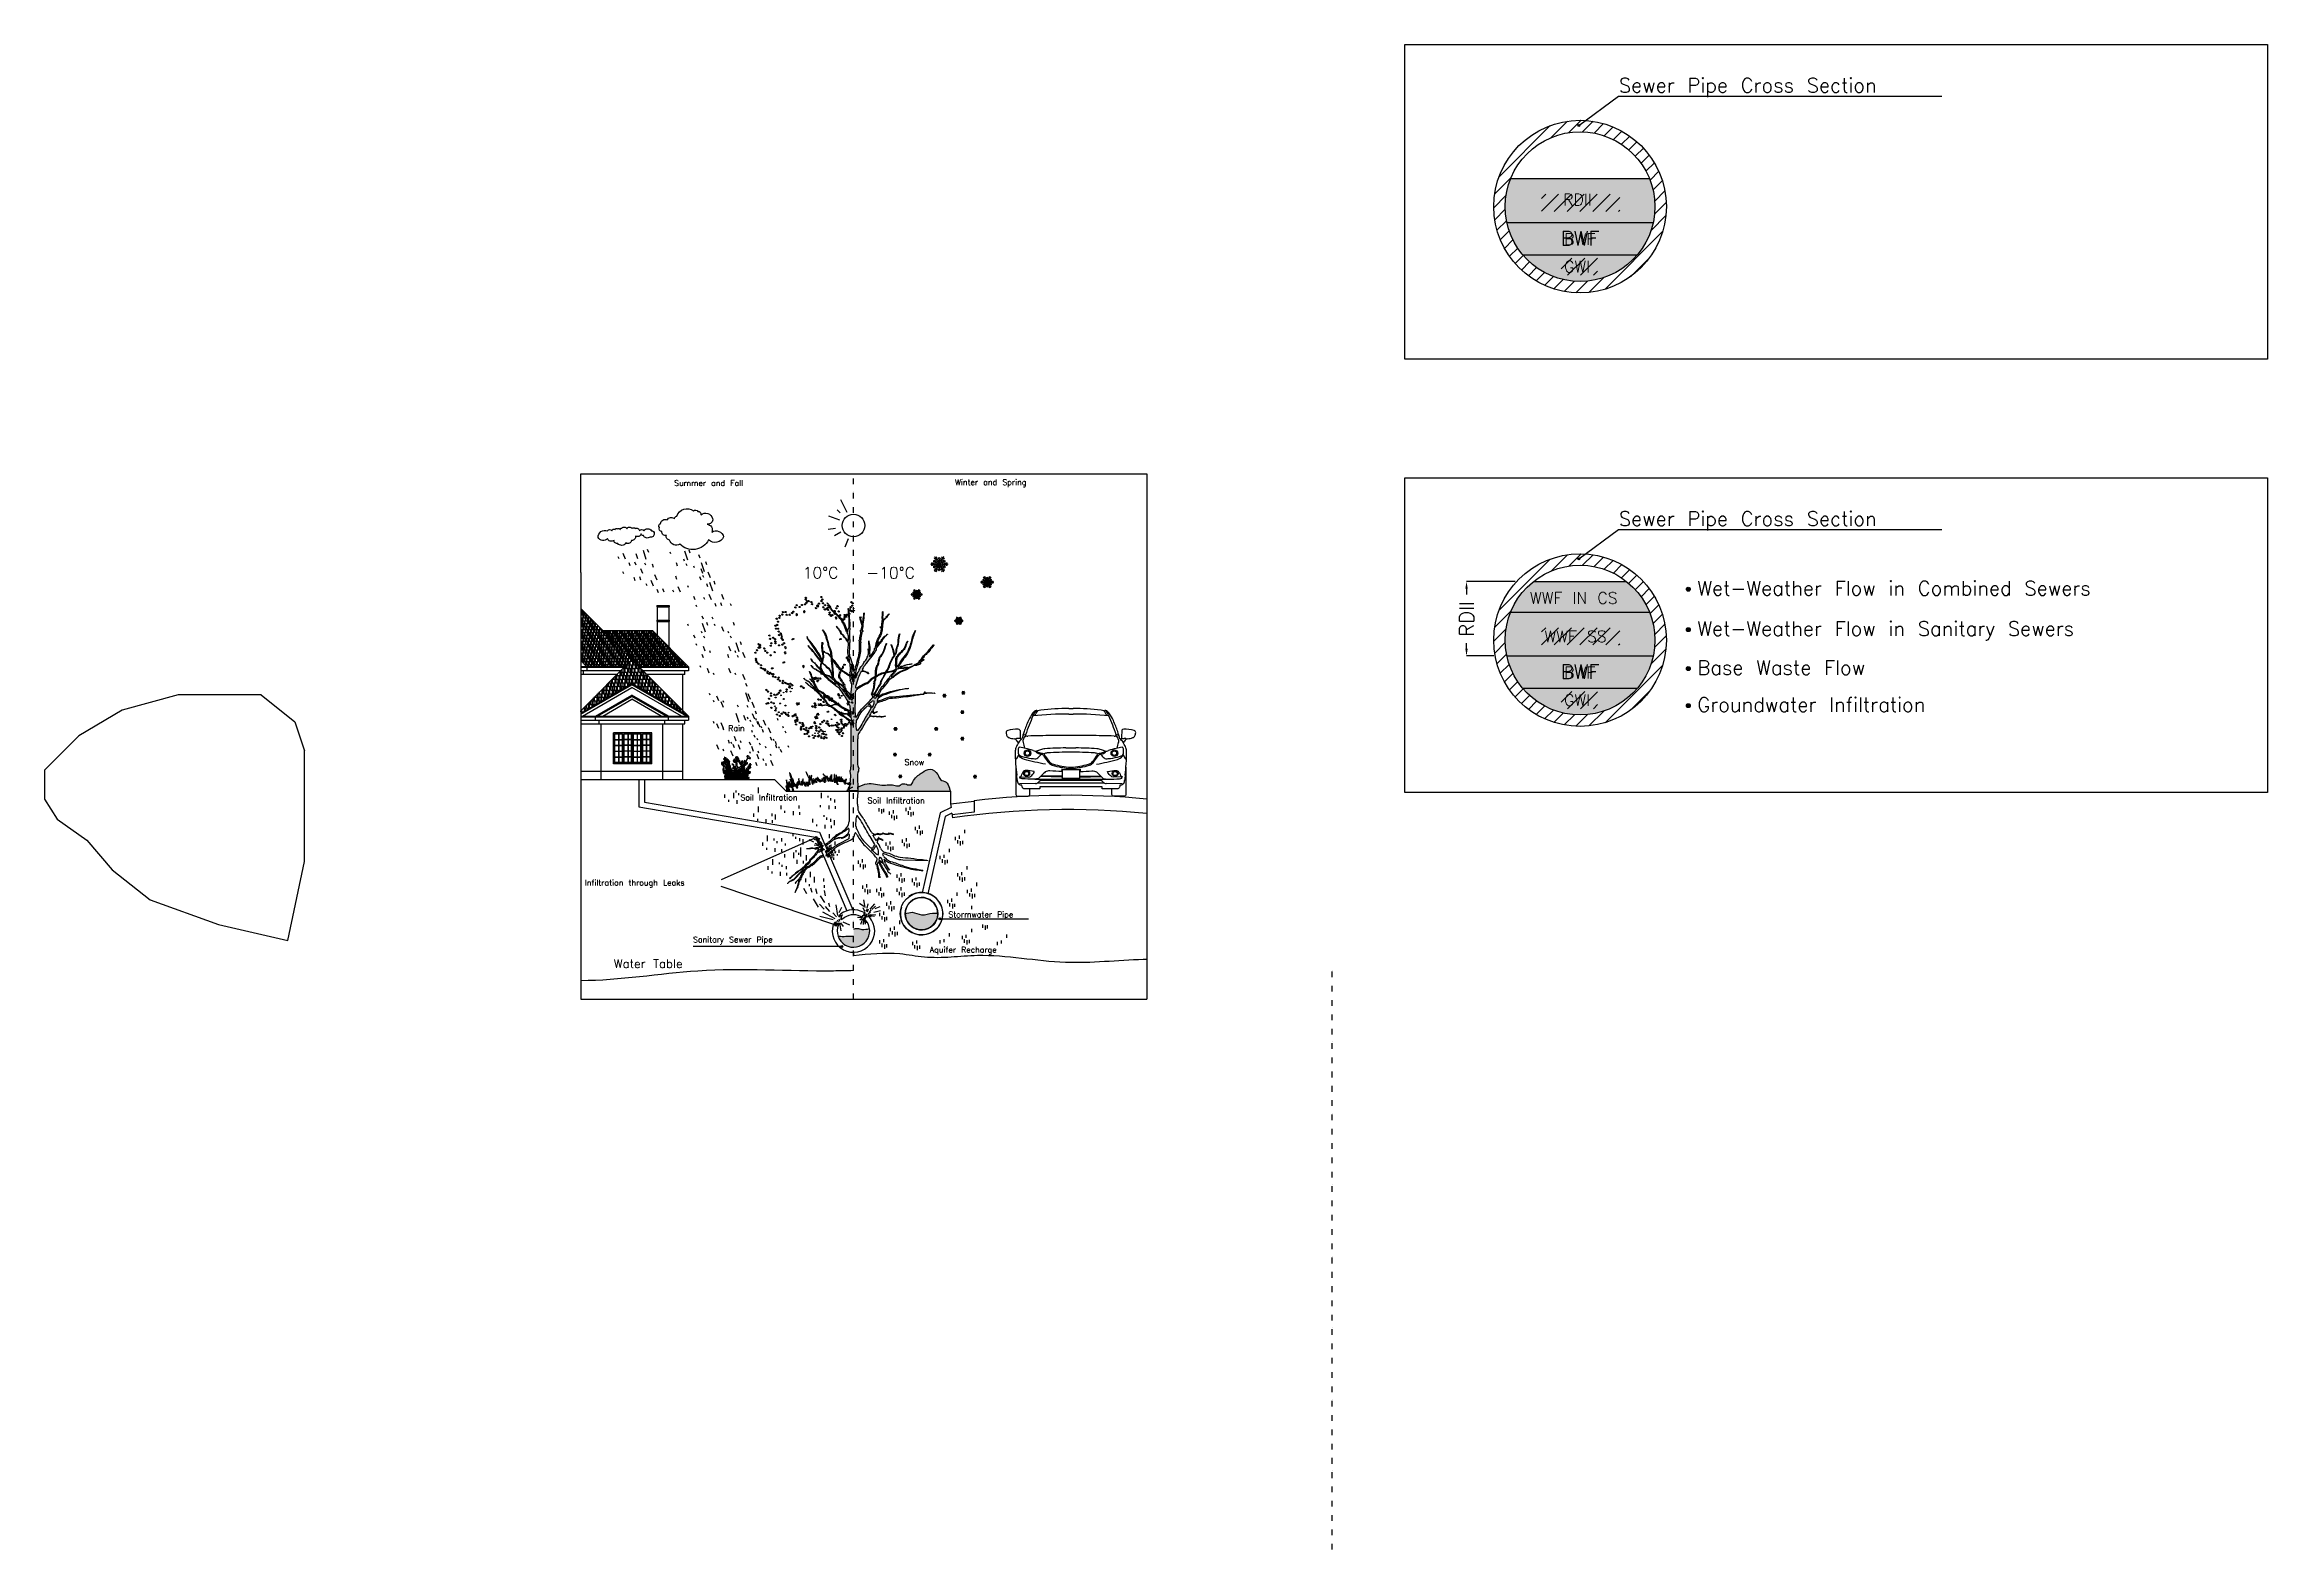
# Model space of a CAD drawing. Header units: millimetres. Extents: x 7 to 784, y -168 to 358.
import ezdxf

# ---------------------------------------------------------------- set-up
doc = ezdxf.new("R2010")
doc.units = ezdxf.units.MM
for name, color, linetype in [('BWF', 32, 'Continuous'), ('dwgmodels.com', 250, 'Continuous'), ('GWI', 5, 'Continuous'), ('hatch', 254, 'Continuous'), ('SnowBorder', 145, 'Continuous'), ('StormWater', 150, 'Continuous'), ('wall', 5, 'Continuous'), ('Waste Water', 32, 'Continuous'), ('WWF', 145, 'Continuous'), ('WWF - CS', 4, 'Continuous')]:
    doc.layers.add(name, color=color, linetype=linetype)
doc.layers.add('Snow', color=7, linetype='Continuous', true_color=0xe4ffe3)
doc.styles.get("Standard").update_dxf_attribs({"font": 'txt.shx'})
doc.dimstyles.get("Standard").update_dxf_attribs({"dimscale": 100, "dimtxt": 2.5, "dimasz": 2.5, "dimexe": 0, "dimexo": 0.5, "dimgap": 1, "dimtad": 0, "dimtoh": 1, "dimdec": 4, "dimzin": 0, "dimdsep": 46, "dimtxsty": 'Standard', "dimcen": 2.5, "dimadec": 0, "dimazin": 0, "dimtfac": 1, "dimtdec": 4, "dimtofl": 0, "dimtmove": 0, "dimatfit": 3, "dimfxl": 1, "dimtolj": 1, "dimtzin": 0, "dimarcsym": 0})

msp = doc.modelspace()

# ---------------------------------------------------------------- texts
at = {"attachment_point": 1}
for s, insert, char_height, width in [('Sewer Pipe Cross Section', (557.24952, 346.64922), 5, 173.654321), ('RDII', (537.82878, 306.16082), 4, 50.0279253), ('GWI', (538.11746, 282.75982), 4, 50.0279253), ('Summer and Fall', (227.22386, 206.13095), 2, 173.654321), ('Winter and Spring', (325.38512, 206.41666), 2, 173.654321), ('Sewer Pipe Cross Section', (557.24952, 195.17259), 5, 173.654321), ('10%%dC', (272.11371, 175.76883), 4, 24.2933958), ('-10%%dC', (294.36741, 175.75615), 4, 24.2933958), ('Wet-Weather Flow in Combined Sewers', (584.67809, 170.88687), 5, 173.654321), ('WWF IN CS', (526.19928, 166.98249), 4, 50.0279253), ('Wet-Weather Flow in Sanitary Sewers', (584.67809, 156.76469), 5, 173.654321), ('WWF SS', (531.26993, 153.54716), 4, 50.0279253), ('Base Waste Flow', (584.67809, 143.15623), 5, 173.654321), ('GWI', (538.11746, 131.2832), 4, 50.0279253), ('Groundwater Infiltration', (584.67809, 130.19326), 5, 173.654321), ('Rain', (246.12998, 120.44343), 2, 173.654321), ('Snow', (307.73631, 108.60416), 2, 173.654321), ('Soil Infiltration', (250.3876, 96.22949), 2, 173.654321), ('Soil Infiltration', (294.81379, 95.2094), 2, 173.654321), ('Infiltration through Leaks', (196.04188, 66.48423), 2, 173.654321), ('Stormwater Pipe', (323.01807, 55.3707), 2, 173.654321), ('Sanitary Sewer Pipe', (233.83817, 46.59292), 2, 173.654321), ('Aquifer Recharge', (316.53303, 43.06721), 2, 173.654321)]:
    msp.add_mtext(s, dxfattribs=dict(at, insert=insert, char_height=char_height, width=width))
at = {"color": 7, "attachment_point": 1}
for insert, char_height, width in [((536.95582, 293.15703), 5, 173.654321), ((538.18994, 292.36206), 4, 50.0279253), ((536.95582, 141.68041), 5, 173.654321), ((538.18994, 140.88543), 4, 50.0279253)]:
    msp.add_mtext('BWF', dxfattribs=dict(at, insert=insert, char_height=char_height, width=width))
at = {"layer": 'GWI', "insert": (206.15067, 38.67923), "char_height": 3, "width": 173.654321, "attachment_point": 1}
msp.add_mtext('Water Table', dxfattribs=at)

# ---------------------------------------------------------------- blocks, each defined once
blk = doc.blocks.new('Winter trees 1_dwgmodels.com')
at = {"layer": 'hatch'}
h = blk.add_hatch(color=256, dxfattribs=at)
h.dxf.hatch_style = 1
edge = h.paths.add_edge_path()
edge.add_arc((49.2, 15.2), 64.6, 96.0321, 106.4154)
edge.add_arc((-30.9, 241.7), 175.8, 287.9159, 290.5917, ccw=False)
edge.add_arc((26.8, 65.6), 9.61, 112.5685, 130.5857)
edge.add_line((20.6, 72.8), (19.3, 71.8))
edge.add_arc((20.5, 70.5), 1.79, 131.6618, 158.6284)
edge.add_arc((-0.6, 76.7), 20.2, 340.1349, 344.0974, ccw=False)
edge.add_arc((18.6, 69.8), 0.199, 160.1349, 289.3534)
edge.add_arc((-12.9, 159.3), 95.1, 289.3534, 293.8312)
edge.add_arc((29.9, 62.4), 10.9, 87.7481, 113.8312, ccw=False)
edge.add_arc((-21.1, 764.6), 693.3, 274.2599, 276.0409)
edge.add_line((51.8, 75.2), (54.2, 75.4))
edge.add_line((54.2, 75.4), (54.5, 75.5))
edge.add_line((54.5, 75.5), (55, 76))
edge.add_line((55, 76), (55.7, 77.1))
edge.add_line((55.7, 77.1), (55.8, 77.1))
edge.add_line((55.8, 77.1), (55.2, 76))
edge.add_arc((57.4, 59), 17.2, 87.2796, 97.1009, ccw=False)
edge.add_arc((61, 136.3), 60.2, 267.2796, 271.5624)
edge.add_arc((62.7, 75.1), 0.999, 65.0621, 91.5624, ccw=False)
edge.add_arc((63.1, 75.9), 0.116, -93.2334, 65.0621, ccw=False)
edge.add_arc((60.1, 22), 53.8, 86.848, 95.3502)
edge.add_arc((53.5, 76.8), 1.97, 297.875, 324.8079, ccw=False)
edge.add_arc((65.5, -28.3), 104, 96.1564, 99.0672)
edge.add_arc((38.4, 126.8), 53.6, 277.5606, 281.6152, ccw=False)
edge.add_arc((52.8, 16.2), 58, 97.2813, 100.5364)
edge.add_arc((49.4, -12.6), 86.1, 94.8176, 99.5057)
edge.add_arc((40.1, -10), 82.4, 93.4477, 97.9055)
edge.add_arc((31.3, 54), 17.9, 97.9055, 113.0649)
edge.add_arc((12.5, 98.1), 30.1, 284.3635, 293.0649, ccw=False)
edge.add_arc((20.9, 65), 4.08, 104.3635, 137.7356)
edge.add_arc((20.7, 65.2), 3.79, 137.7356, 163.5762)
edge.add_arc((-6, 77.4), 25.7, 325.1535, 334.3655, ccw=False)
edge.add_arc((28.3, 66.5), 13.8, 195.9449, 202.0046)
edge.add_arc((16.1, 61.7), 0.725, 205.8775, 262.1327)
edge.add_arc((16.2, 62.4), 1.46, 262.1327, 289.5231)
edge.add_arc((23.7, 41.4), 20.8, 106.2138, 109.5231, ccw=False)
edge.add_arc((17.7, 62.2), 0.805, 286.2138, 321.3086)
edge.add_arc((18.4, 61.6), 0.115, 64.0958, 141.3086, ccw=False)
edge.add_arc((18.4, 61.6), 0.121, -37.8692, 64.0958, ccw=False)
edge.add_arc((17.1, 62.5), 1.68, 285.1976, 322.1308, ccw=False)
edge.add_arc((18.6, 57.2), 3.86, 105.1976, 131.0882)
edge.add_arc((16, 60.2), 0.166, 219.4076, 311.0882, ccw=False)
edge.add_arc((-62.1, -3.9), 100.8, 39.4076, 40.3773)
edge.add_arc((10.6, 58.5), 5.03, 34.8957, 41.6612)
edge.add_arc((17.2, 59.3), 3.81, 138.2578, 156.7129)
edge.add_arc((4.3, 65), 10.3, 325.0778, 336.2357, ccw=False)
edge.add_arc((13, 58.9), 0.391, 145.0778, 178.3182)
edge.add_arc((11.4, 58.9), 1.29, 340.6744, 358.3182, ccw=False)
edge.add_arc((12.6, 58.5), 0.0742, 160.6744, 280.5755)
edge.add_arc((13.2, 55.7), 2.78, 73.9287, 100.5755, ccw=False)
edge.add_arc((15, 62.1), 3.92, 253.9287, 265.9839)
edge.add_arc((15.8, 73.8), 15.6, 265.9839, 271.9532)
edge.add_arc((16.5, 54.2), 4.02, 74.0161, 91.9532, ccw=False)
edge.add_arc((20.9, 69.6), 12, 254.0161, 256.7174)
edge.add_arc((18.7, 60.2), 2.36, 256.7174, 283.0071)
edge.add_arc((20.5, 52.5), 5.5, 85.5257, 103.0071, ccw=False)
edge.add_arc((17.8, 18), 40.1, 83.2111, 85.5257, ccw=False)
edge.add_arc((22.8, 60.5), 2.67, 263.2111, 284.5656)
edge.add_arc((19.7, 72.7), 15.2, 284.5656, 287.3529)
edge.add_arc((24.2, 58.2), 0.118, 287.3529, 382.3205)
edge.add_arc((24.6, 58.4), 0.273, 181.2326, 202.3205, ccw=False)
edge.add_arc((24.3, 58.4), 0.0407, 58.4161, 181.2326, ccw=False)
edge.add_arc((23, 56.2), 2.55, 45.1414, 58.4161, ccw=False)
edge.add_arc((24.7, 57.9), 0.169, 17.6835, 45.1414, ccw=False)
edge.add_arc((24.7, 57.9), 0.132, -44.5121, 17.6835, ccw=False)
edge.add_arc((24.8, 57.9), 0.071, 232.1851, 315.4879, ccw=False)
edge.add_arc((24.5, 57.6), 0.335, 52.1851, 98.8363)
edge.add_arc((24.8, 55.8), 2.1, 98.8363, 112.2377)
edge.add_arc((22.9, 60.5), 2.92, 266.8291, 292.2377, ccw=False)
edge.add_line((22.7, 57.6), (22, 57.6))
edge.add_arc((22.5, 57.5), 0.567, 175.1425, 204.614)
edge.add_arc((22, 57.3), 0.0656, -72.1548, 24.614, ccw=False)
edge.add_arc((22, 57.3), 0.0739, 216.4786, 287.8452, ccw=False)
edge.add_arc((22.5, 57.7), 0.697, 191.8882, 216.4786, ccw=False)
edge.add_arc((21.7, 57.5), 0.113, 11.8882, 74.7441)
edge.add_arc((20.8, 54.4), 3.33, 74.7441, 92.6159)
edge.add_arc((21.2, 47.2), 10.6, 92.6159, 103.1257)
edge.add_arc((18.5, 58.5), 1.06, 244.2193, 283.1257, ccw=False)
edge.add_arc((16.8, 54.8), 2.99, 64.2193, 102.9438)
edge.add_arc((15.5, 60.4), 2.71, 255.6233, 282.9438, ccw=False)
edge.add_arc((4.8, 18.9), 40.2, 75.6233, 77.4393)
edge.add_arc((13.4, 57.5), 0.613, 77.4393, 130.6011)
edge.add_arc((11.8, 59.4), 1.95, 295.4681, 310.6011, ccw=False)
edge.add_arc((14, 54.7), 3.22, 115.4681, 148.1246)
edge.add_arc((155.7, -33.4), 170.1, 148.1246, 150.935)
edge.add_arc((-28.9, 69.2), 41.1, 323.4358, 330.935, ccw=False)
edge.add_arc((6.9, 42.7), 3.45, 143.4358, 175.6969)
edge.add_arc((44.1, 39.9), 40.7, 175.6969, 179.6571)
edge.add_line((3.3, 40.1), (3.2, 21.8))
edge.add_arc((22.5, 22), 19.3, 180.3559, 187.39)
edge.add_arc((5.6, 19.8), 2.24, 187.39, 226.7261)
edge.add_arc((3.5, 17.5), 0.888, 7.9604, 46.7261, ccw=False)
edge.add_arc((3.5, 17.5), 0.887, -26.7932, 7.9604, ccw=False)
edge.add_line((4.3, 17.1), (4.1, 16.8))
edge.add_line((4.1, 16.8), (3.9, 15.3))
edge.add_line((3.9, 15.3), (3.4, 14.6))
edge.add_line((3.4, 14.6), (3.1, 12.5))
edge.add_line((3.1, 12.5), (3.4, 0))
edge.add_line((3.4, 0), (-3.4, 0))
edge.add_line((-3.4, 0), (-2.3, 7.9))
edge.add_arc((-25.3, 11), 23.3, 352.1136, 366.2388)
edge.add_arc((-8, 12.9), 5.83, 6.2388, 15.3762)
edge.add_arc((1, 15.4), 3.46, 153.0956, 195.3762, ccw=False)
edge.add_arc((-3.7, 17.8), 1.78, 333.0956, 359.3987)
edge.add_arc((7.8, 17.7), 9.75, 171.1001, 179.3987, ccw=False)
edge.add_arc((-20.7, 22.1), 19.1, 351.1001, 359.9396)
edge.add_arc((-913.1, 23.1), 911.5, 359.9396, 360.8172)
edge.add_arc((825.4, 47.9), 827.2, 179.8193, 180.8172, ccw=False)
edge.add_arc((-7, 50.5), 5.26, 359.8193, 400.5467)
edge.add_arc((-15.2, 43.5), 16, 40.5467, 60.7142)
edge.add_arc((-0.9, 69), 13.2, 234.6106, 240.7142, ccw=False)
edge.add_arc((-9, 57.5), 0.818, 54.6106, 86.7128)
edge.add_arc((-8.9, 59.8), 1.46, 242.0376, 266.7128, ccw=False)
edge.add_arc((-9.4, 58.9), 0.401, 179.1637, 242.0376, ccw=False)
edge.add_arc((-10, 58.9), 0.261, 359.1637, 394.4658)
edge.add_arc((-11.1, 58.1), 1.58, 34.4658, 55.1281)
edge.add_arc((-4.5, 67.6), 9.97, 226.1945, 235.1281, ccw=False)
edge.add_arc((-113.3, -45.8), 147.2, 46.1945, 47.0481)
edge.add_arc((-16.5, 58.2), 5.1, 47.0481, 60.4547)
edge.add_arc((-13.1, 64.1), 1.73, 216.9925, 240.4547, ccw=False)
edge.add_arc((-19, 59.7), 5.58, 36.9925, 40.7768)
edge.add_arc((-16, 62.3), 1.68, 40.7768, 64.0331)
edge.add_line((-15.3, 63.8), (-17.4, 65.3))
edge.add_arc((-19.1, 62.8), 2.94, 55.925, 83.2989)
edge.add_arc((-18.4, 68.2), 2.52, 238.5502, 263.2989, ccw=False)
edge.add_arc((-21.8, 62.6), 4.04, 58.5502, 84.9158)
edge.add_arc((-21.6, 64.9), 1.75, 84.9158, 105.4353)
edge.add_arc((-24, 73.3), 6.97, 264.7904, 285.4353, ccw=False)
edge.add_arc((-26.5, 45.2), 21.3, 84.7904, 91.82)
edge.add_line((-27.2, 66.5), (-27.2, 66.5))
edge.add_line((-27.2, 66.5), (-27.2, 66.5))
edge.add_line((-27.2, 66.5), (-27.1, 66.6))
edge.add_line((-27.1, 66.6), (-26.1, 66.6))
edge.add_arc((-26, 52), 14.5, 85.0965, 90.2005, ccw=False)
edge.add_arc((-24.1, 74.7), 8.25, 265.0965, 278.7201)
edge.add_arc((-23.4, 70.4), 3.83, 278.7201, 289.7801)
edge.add_arc((-21.6, 65.3), 1.58, 76.1082, 109.7801, ccw=False)
edge.add_arc((-20.3, 70.4), 3.66, 256.1082, 273.9384)
edge.add_arc((-20.1, 66.9), 0.177, 273.9384, 357.7016)
edge.add_arc((-20.4, 66.9), 0.478, 357.7016, 405.6107)
edge.add_arc((-16.3, 71.1), 5.35, 205.5433, 225.6107, ccw=False)
edge.add_arc((-25.9, 66.5), 5.27, 25.5433, 42.5347)
edge.add_arc((-63.3, 32.2), 56, 42.5347, 47.0563)
edge.add_arc((-24.9, 73.4), 0.347, 175.3446, 227.0563, ccw=False)
edge.add_arc((-25.9, 73.5), 0.665, 355.3446, 411.9928)
edge.add_arc((-24.9, 74.8), 0.963, 203.8172, 231.9928, ccw=False)
edge.add_arc((-27.4, 73.7), 1.81, 23.8172, 63.1163)
edge.add_line((-26.6, 75.3), (-27.8, 76.4))
edge.add_arc((-27.1, 77.3), 1.2, 208.0124, 229.3563, ccw=False)
edge.add_arc((-30.1, 75.7), 2.19, 28.0124, 48.9254)
edge.add_arc((-57.4, 44.3), 43.8, 48.9254, 53.6978)
edge.add_arc((-0.1, 122.3), 52.9, 225.4185, 233.6978, ccw=False)
edge.add_line((-37.3, 84.6), (-37.2, 84.6))
edge.add_line((-37.2, 84.6), (-37.1, 84.6))
edge.add_line((-37.1, 84.6), (-36, 83.5))
edge.add_arc((-17.2, 103.3), 27.3, 226.5503, 234.1319)
edge.add_arc((347.3, 607.4), 649.3, 234.1319, 234.459)
edge.add_arc((-36.4, 70.4), 10.7, 47.7896, 54.459, ccw=False)
edge.add_arc((-29, 78.6), 0.399, 227.7896, 271.9137)
edge.add_arc((-28.9, 78.2), 0.0567, 271.9137, 384.5004)
edge.add_line((-28.9, 78.3), (-29.9, 79.6))
edge.add_arc((-39.2, 72.7), 11.5, 36.4017, 44.6818)
edge.add_arc((4, 115.4), 49.1, 219.8172, 224.6818, ccw=False)
edge.add_arc((-37.9, 80.5), 5.34, 39.8172, 63.1518)
edge.add_arc((-35.6, 85.1), 0.227, 63.1518, 106.6575)
edge.add_arc((-35.7, 85.5), 0.178, 226.6277, 286.6575, ccw=False)
edge.add_arc((-38.9, 82.1), 4.52, 46.6277, 63.0516)
edge.add_arc((-34.8, 90.2), 4.63, 214.9591, 243.0516, ccw=False)
edge.add_arc((-38.5, 87.6), 0.0405, 11.9866, 214.9591, ccw=False)
edge.add_arc((-38.3, 87.6), 0.208, 191.9866, 214.827)
edge.add_arc((-35.8, 89.4), 3.24, 214.827, 234.3766)
edge.add_arc((-33.3, 92.8), 7.47, 234.3766, 245.4614)
edge.add_arc((-37.3, 84), 2.2, 45.6222, 65.4614, ccw=False)
edge.add_arc((-35.7, 85.7), 0.168, 225.6222, 269.0427)
edge.add_arc((-35.7, 84.5), 1.04, 64.7607, 89.0427, ccw=False)
edge.add_arc((-37.4, 80.9), 5.04, 55.2008, 64.7607, ccw=False)
edge.add_arc((-36.6, 82), 3.61, 39.1625, 55.2008, ccw=False)
edge.add_line((-33.8, 84.3), (-30.9, 81.2))
edge.add_line((-30.9, 81.2), (-30.1, 80.4))
edge.add_arc((-30.1, 80.5), 0.12, 223.8088, 387.8928)
edge.add_arc((-26.8, 82.3), 3.62, 202.6928, 207.8928, ccw=False)
edge.add_arc((-30, 80.9), 0.0534, 90.6073, 202.6928, ccw=False)
edge.add_arc((-30, 80.8), 0.111, 28.2529, 90.6073, ccw=False)
edge.add_arc((-31.7, 79.9), 1.95, 8.7985, 28.2529, ccw=False)
edge.add_arc((-28.3, 80.5), 1.42, 188.7985, 212.5306)
edge.add_arc((-24.3, 83), 6.2, 212.5306, 221.9399)
edge.add_arc((-30.5, 77.4), 2.2, 23.7105, 41.9399, ccw=False)
edge.add_arc((-26.9, 79), 1.74, 203.7105, 226.9407)
edge.add_arc((-49.9, 54.4), 31.9, 44.4681, 46.9407, ccw=False)
edge.add_arc((2.6, 105.9), 41.6, 224.4681, 225.9646)
edge.add_arc((-244.4, -149.5), 313.7, 45.7099, 45.9646, ccw=False)
edge.add_arc((-25.7, 74.7), 0.518, 8.3783, 45.7099, ccw=False)
edge.add_arc((-24.4, 74.9), 0.852, 188.3783, 209.9031)
edge.add_arc((-23.2, 75.5), 2.15, 209.9031, 219.2657)
edge.add_arc((-25.5, 73.7), 0.71, 2.555, 39.2657, ccw=False)
edge.add_arc((-24.5, 73.7), 0.275, 182.555, 225.5446)
edge.add_arc((-116.7, -20.2), 131.4, 44.6532, 45.5446, ccw=False)
edge.add_arc((-23, 72.4), 0.38, 224.6532, 256.0206)
edge.add_arc((-23, 72.4), 0.375, 256.0206, 277.1374)
edge.add_arc((-22.9, 71.9), 0.0891, 41.0695, 97.1374, ccw=False)
edge.add_arc((-21.3, 73.3), 2.02, 221.0695, 227.9687)
edge.add_arc((-22.8, 71.7), 0.142, -6.9464, 47.9687, ccw=False)
edge.add_arc((-22.5, 71.6), 0.164, 173.0536, 207.9371)
edge.add_line((-22.6, 71.6), (-21.7, 70.5))
edge.add_line((-21.7, 70.5), (-21.5, 70.3))
edge.add_arc((-22.6, 69), 1.71, 27.1649, 51.0896, ccw=False)
edge.add_arc((-0.5, 80.3), 23.1, 207.1649, 212.4133)
edge.add_arc((-17.9, 69.3), 2.52, 212.4133, 231.8159)
edge.add_arc((-15, 73), 7.21, 231.8159, 246.4413)
edge.add_arc((-14.8, 73.4), 7.61, 246.4413, 249.8068)
edge.add_arc((-17.3, 66.6), 0.374, 249.8068, 304.4064)
edge.add_arc((-13.5, 61), 6.36, 107.8644, 124.4064, ccw=False)
edge.add_arc((-15.4, 66.9), 0.181, 35.1714, 107.8644, ccw=False)
edge.add_arc((-15.3, 66.9), 0.0969, -87.0311, 35.1714, ccw=False)
edge.add_arc((-15.2, 64.7), 2.14, 92.9689, 121.0227)
edge.add_arc((-9.8, 55.7), 12.7, 121.0227, 124.409)
edge.add_arc((-16.9, 66), 0.181, 124.409, 221.2315)
edge.add_arc((-15.6, 67.1), 1.82, 221.2315, 234.6741)
edge.add_arc((-112.9, -70.2), 166.5, 54.073, 54.6741, ccw=False)
edge.add_arc((-64.9, -4), 84.7, 52.249, 54.073, ccw=False)
edge.add_arc((20, 105.7), 54.1, 232.249, 235.4958)
edge.add_line((-10.6, 61.1), (-9.2, 60.7))
edge.add_line((-9.2, 60.7), (-8.4, 60.5))
edge.add_arc((-6.9, 66.3), 6.02, 255.3913, 275.8216)
edge.add_arc((-6, 57.5), 2.85, 56.2195, 95.8216, ccw=False)
edge.add_arc((-12.3, 48.1), 14.1, 44.5369, 56.2195, ccw=False)
edge.add_arc((-2, 58.2), 0.291, 224.5369, 305.1918)
edge.add_arc((-2, 58.1), 0.201, 305.1918, 361.7074)
edge.add_line((-1.8, 58.1), (-2, 60.8))
edge.add_line((-2, 60.8), (-8.2, 64))
edge.add_line((-8.2, 64), (-8.6, 64.3))
edge.add_arc((7.3, 90.9), 31.1, 233.1954, 239.1397, ccw=False)
edge.add_arc((-10.3, 67.4), 1.6, 216.2019, 233.1954, ccw=False)
edge.add_arc((-12.8, 65.6), 1.4, 36.2019, 94.1227)
edge.add_arc((-13.5, 76.1), 9.13, 261.2285, 274.1227, ccw=False)
edge.add_arc((-14.9, 67.1), 0.0603, 154.2348, 261.2285, ccw=False)
edge.add_arc((-14.9, 67.1), 0.117, 97.8821, 154.2348, ccw=False)
edge.add_arc((-14.2, 62.2), 5.07, 90.3533, 97.8821, ccw=False)
edge.add_arc((-14.2, 71.9), 4.67, 270.3533, 279.744)
edge.add_arc((-13.5, 67.5), 0.149, 279.744, 383.6)
edge.add_arc((-14.6, 67), 1.35, 23.6, 58.2315)
edge.add_arc((-19.1, 59.7), 9.89, 58.2315, 62.3585)
edge.add_arc((-13.9, 69.7), 1.33, 225.2956, 242.3585, ccw=False)
edge.add_arc((-23.6, 59.8), 12.5, 45.2956, 52.307)
edge.add_arc((-20, 64.5), 6.56, 52.307, 79.1532)
edge.add_arc((-18.6, 71.6), 0.628, 227.8826, 259.1532, ccw=False)
edge.add_arc((72.5, 172.4), 136.5, 227.1396, 227.8826, ccw=False)
edge.add_arc((7.9, 102.8), 41.5, 222.6875, 227.1396, ccw=False)
edge.add_arc((-28.7, 69), 8.23, 42.6875, 55.5358)
edge.add_arc((-24.4, 75.3), 0.616, 55.5358, 88.9081)
edge.add_arc((-24.3, 76.4), 0.478, 221.6426, 268.9081, ccw=False)
edge.add_arc((-29.2, 72.1), 6.04, 41.6426, 55.5247)
edge.add_arc((-26.6, 75.8), 1.52, 55.5247, 72.3225)
edge.add_arc((-25.1, 80.5), 3.42, 215.3703, 252.3225, ccw=False)
edge.add_arc((-149.1, -7.5), 148.6, 35.3703, 36.2425)
edge.add_arc((-25, 83.5), 5.26, 199.0902, 216.2425, ccw=False)
edge.add_arc((-42.6, 77.4), 13.3, 19.0902, 31.3925)
edge.add_arc((-32.3, 83.7), 1.25, 31.3925, 63.0574)
edge.add_arc((-31.2, 85.8), 1.12, 219.8474, 243.0574, ccw=False)
edge.add_arc((-39.1, 79.2), 9.16, 39.8474, 50.1481)
edge.add_arc((-31.8, 88), 2.24, 200.8896, 230.1481, ccw=False)
edge.add_line((-33.9, 87.2), (-33.8, 87.2))
edge.add_arc((-33.8, 87.2), 0.0506, 30.0494, 136.6077, ccw=False)
edge.add_line((-33.7, 87.2), (-33.6, 86.9))
edge.add_arc((-32.4, 87.5), 1.29, 207.1414, 227.8618)
edge.add_arc((-21, 100.1), 18.3, 227.8618, 231.3768)
edge.add_arc((-36.6, 80.6), 6.67, 45.1091, 51.3768, ccw=False)
edge.add_arc((-31.7, 85.5), 0.302, 225.1091, 297.1952)
edge.add_arc((-31.6, 85.4), 0.161, 297.1952, 366.6191)
edge.add_arc((-32.9, 85.2), 1.48, 6.6191, 31.9227)
edge.add_arc((-29.6, 87.3), 2.47, 188.1106, 211.9227, ccw=False)
edge.add_arc((-43.7, 85.3), 11.8, 8.1106, 24.5367)
edge.add_arc((14.8, 112), 52.5, 201.5823, 204.5367, ccw=False)
edge.add_arc((-33.9, 92.7), 0.0794, 33.2522, 201.5823, ccw=False)
edge.add_line((-33.9, 92.8), (-32.9, 90.6))
edge.add_arc((4, 106.8), 40.3, 203.736, 205.5498)
edge.add_arc((-39, 86.3), 7.35, 7.6083, 25.5498, ccw=False)
edge.add_arc((-29.2, 87.6), 2.6, 187.6083, 200.4055)
edge.add_arc((-25.3, 89), 6.73, 200.4055, 213.2045)
edge.add_arc((-30.5, 85.6), 0.525, 213.2045, 266.1171)
edge.add_arc((-30.5, 84.7), 0.358, 66.9535, 86.1171, ccw=False)
edge.add_arc((-30.4, 85), 0.0934, -8.4188, 66.9535, ccw=False)
edge.add_arc((-31.2, 85.1), 0.89, 343.5379, 351.5812, ccw=False)
edge.add_arc((-30.4, 84.9), 0.0383, 253.782, 343.5379, ccw=False)
edge.add_arc((-30.5, 84.7), 0.174, 73.782, 106.218)
edge.add_arc((-30.5, 84.8), 0.0422, 106.218, 185.836)
edge.add_arc((-27.5, 85.1), 3.09, 185.836, 196.8884)
edge.add_arc((-23.5, 86.3), 7.2, 196.8884, 206.6535)
edge.add_arc((14.6, 105.4), 49.9, 206.6535, 210.3354)
edge.add_arc((-21.3, 84.4), 8.3, 210.3354, 226.1883)
edge.add_arc((-25.1, 80.4), 2.73, 226.1883, 251.7595)
edge.add_arc((-27, 74.7), 3.27, 50.1353, 71.7595, ccw=False)
edge.add_arc((3.2, 110.9), 43.9, 230.1353, 231.0939)
edge.add_arc((-24.1, 77.1), 0.479, 231.0939, 271.8871)
edge.add_arc((-24, 75.9), 0.739, 50.8851, 91.8871, ccw=False)
edge.add_arc((-35.4, 61.9), 18.8, 41.1283, 50.8851, ccw=False)
edge.add_arc((-10.8, 83.4), 13.9, 221.1283, 234.7501)
edge.add_arc((-17.1, 74.4), 2.9, 234.7501, 257.2617)
edge.add_arc((-18.7, 67.4), 4.25, 59.1393, 77.2617, ccw=False)
edge.add_arc((-32.2, 44.8), 30.6, 52.7408, 59.1393, ccw=False)
edge.add_arc((-28.3, 50), 24.1, 49.0109, 52.7408, ccw=False)
edge.add_arc((-11.6, 69.2), 1.3, 229.0109, 255.7975)
edge.add_arc((-11.9, 68.1), 0.188, 255.7975, 379.9205)
edge.add_arc((-11.6, 68.2), 0.0945, 121.6704, 199.9205, ccw=False)
edge.add_arc((-11.7, 68.2), 0.0463, 58.3296, 121.6704, ccw=False)
edge.add_arc((-11.7, 68.2), 0.0936, -1.0816, 58.3296, ccw=False)
edge.add_arc((-6, 68.1), 5.55, 178.9184, 184.5306)
edge.add_arc((-11.5, 67.7), 0.12, 184.5306, 234.3668)
edge.add_arc((-16.8, 60.2), 9.05, 46.8833, 54.3668, ccw=False)
edge.add_arc((-3.3, 74.7), 10.7, 226.8833, 239.6267)
edge.add_arc((15.1, 106.1), 47.2, 239.6267, 247.9439)
edge.add_arc((-2.5, 62.5), 0.176, 247.9439, 358.9718)
edge.add_arc((-37.7, 63.2), 35.4, 358.9718, 360.7844)
edge.add_arc((-11.2, 63.5), 8.92, 0.7844, 30.017)
edge.add_arc((17.5, 80.1), 24.3, 202.6482, 210.017, ccw=False)
edge.add_arc((-13.9, 67), 9.79, 22.6482, 41.0847)
edge.add_arc((0.7, 79.8), 9.63, 215.6718, 221.0847, ccw=False)
edge.add_arc((57.9, 120.9), 80.1, 211.4467, 215.6718, ccw=False)
edge.add_arc((-13.4, 77.3), 3.48, 31.4467, 57.4346)
edge.add_arc((-16.7, 72.1), 9.65, 57.4346, 60.8676)
edge.add_arc((-7.4, 88.8), 9.49, 225.7022, 240.8676, ccw=False)
edge.add_arc((-19, 76.9), 7.17, 45.7022, 59.2671)
edge.add_line((-15.3, 83), (-18.9, 85.9))
edge.add_line((-18.9, 85.9), (-19.3, 86))
edge.add_line((-19.3, 86), (-19.4, 86.1))
edge.add_line((-19.4, 86.1), (-19.3, 86.3))
edge.add_line((-19.3, 86.3), (-21.4, 88.4))
edge.add_line((-21.4, 88.4), (-23, 90.3))
edge.add_line((-23, 90.3), (-25.2, 90.9))
edge.add_arc((-25.2, 91), 0.104, 165.8338, 257.5495, ccw=False)
edge.add_arc((-25.2, 91), 0.107, 71.9268, 165.8338, ccw=False)
edge.add_line((-25.2, 91.1), (-23.3, 90.7))
edge.add_line((-23.3, 90.7), (-23.7, 91.1))
edge.add_line((-23.7, 91.1), (-24, 91.4))
edge.add_line((-24, 91.4), (-24.8, 91.7))
edge.add_arc((-23.4, 96.8), 5.33, 233.0094, 254.8037, ccw=False)
edge.add_arc((-39.3, 75.7), 21, 53.0094, 64.4595)
edge.add_arc((-28.1, 99.1), 4.8, 213.0124, 244.4595, ccw=False)
edge.add_arc((-10.3, 110.6), 26.1, 210.1886, 213.0124, ccw=False)
edge.add_line((-32.8, 97.5), (-32.8, 97.6))
edge.add_line((-32.8, 97.6), (-32.7, 97.6))
edge.add_line((-32.7, 97.6), (-32.7, 97.5))
edge.add_line((-32.7, 97.5), (-32.1, 96.7))
edge.add_arc((-32, 96.7), 0.0762, 214.4564, 286.684)
edge.add_arc((-32.1, 96.8), 0.168, 286.684, 357.4104)
edge.add_arc((-31.9, 96.8), 0.0451, 67.7473, 177.4104, ccw=False)
edge.add_arc((-31.9, 96.8), 0.0263, -29.1846, 67.7473, ccw=False)
edge.add_arc((-31.3, 96.5), 0.633, 150.8154, 162.7345)
edge.add_arc((-32.2, 96.8), 0.312, 311.2651, 342.7345, ccw=False)
edge.add_arc((-31.9, 96.5), 0.0414, 131.2651, 227.4703)
edge.add_line((-32, 96.5), (-31.9, 96.4))
edge.add_arc((-29.9, 97.6), 2.33, 212.4187, 230.7624)
edge.add_arc((-26.6, 101.7), 7.63, 230.7624, 239.4324)
edge.add_arc((-27.7, 99.9), 5.48, 239.4324, 249.5903)
edge.add_arc((-31.1, 90.7), 4.37, 60.3454, 69.5903, ccw=False)
edge.add_arc((-66.4, 28.6), 75.7, 58.6322, 60.3454, ccw=False)
edge.add_arc((-35.8, 78.9), 16.8, 54.5255, 58.6322, ccw=False)
edge.add_arc((-24, 95.5), 3.45, 234.5255, 259.6843)
edge.add_arc((-24, 95.3), 3.28, 259.6843, 269.2712)
edge.add_arc((-24.1, 92.1), 0.0971, 269.2712, 392.3187)
edge.add_arc((-25.4, 91.2), 1.72, 32.3187, 60.196)
edge.add_arc((-24.7, 92.6), 0.182, 60.196, 106.3861)
edge.add_arc((-24.7, 92.8), 0.0839, 229.6012, 286.3861, ccw=False)
edge.add_arc((-26.2, 91.1), 2.17, 49.6012, 65.7487)
edge.add_arc((-25.1, 93.5), 0.489, 218.8435, 245.7487, ccw=False)
edge.add_arc((-11.1, 104.8), 18.4, 218.254, 218.8435, ccw=False)
edge.add_arc((-25.6, 93.4), 0.0163, 88.0421, 218.254, ccw=False)
edge.add_arc((-25.6, 93.3), 0.0807, 42.9365, 88.0421, ccw=False)
edge.add_arc((-24.9, 94), 0.905, 222.9365, 233.7118)
edge.add_arc((-25.4, 93.3), 0.0333, 233.7118, 324.4083)
edge.add_arc((-25.5, 93.4), 0.132, 324.4083, 362.58)
edge.add_arc((-24, 93.4), 1.32, 175.2805, 182.58, ccw=False)
edge.add_arc((-25.3, 93.5), 0.0139, 24.6244, 175.2805, ccw=False)
edge.add_arc((-25.5, 93.5), 0.175, -7.9932, 24.6244, ccw=False)
edge.add_arc((-24.9, 93.4), 0.364, 172.0068, 203.4948)
edge.add_arc((-25.1, 93.3), 0.201, 203.4948, 233.2252)
edge.add_arc((-25.1, 93.3), 0.177, 233.2252, 266.4281)
edge.add_arc((-25.2, 92.3), 0.797, 67.5987, 86.4281, ccw=False)
edge.add_arc((-24.8, 93.1), 0.0299, 247.5987, 386.8467)
edge.add_arc((-24.2, 93.4), 0.698, 187.2639, 206.8467, ccw=False)
edge.add_arc((-26.1, 93.2), 1.26, 7.2639, 41.2302)
edge.add_arc((-26.1, 93.2), 1.23, 41.2302, 67.5978)
edge.add_arc((-25, 95.8), 1.63, 225.4332, 247.5978, ccw=False)
edge.add_arc((-89.2, 30.7), 89.8, 45.4332, 46.8527)
edge.add_arc((-25.2, 99), 3.84, 206.7026, 226.8527, ccw=False)
edge.add_arc((-32.7, 95.2), 4.56, 26.7026, 46.5046)
edge.add_arc((-35.3, 92.5), 8.36, 46.5046, 59.5602)
edge.add_line((-31, 99.7), (-31.7, 100.2))
edge.add_line((-31.7, 100.2), (-33, 102.5))
edge.add_arc((-32.9, 102.5), 0.05, 48.4511, 209.8985, ccw=False)
edge.add_line((-32.9, 102.5), (-31.8, 100.7))
edge.add_arc((-29.7, 102), 2.46, 212.1483, 225.035)
edge.add_arc((-29.6, 102.1), 2.57, 225.035, 241.7041)
edge.add_arc((-33.2, 95.5), 4.97, 50.6099, 61.7041, ccw=False)
edge.add_line((-30, 99.3), (-30, 99.7))
edge.add_arc((-30, 99.7), 0.0505, 95.2354, 176.4536, ccw=False)
edge.add_arc((-30, 99.7), 0.0384, -10.2386, 95.2354, ccw=False)
edge.add_arc((-28.5, 99.5), 1.46, 169.7614, 180.1447)
edge.add_arc((-29.5, 99.5), 0.505, 180.1447, 209.2473)
edge.add_line((-29.9, 99.2), (-29.7, 99))
edge.add_arc((-34.7, 93), 7.85, 39.2101, 50.5852, ccw=False)
edge.add_arc((-32, 95.2), 4.38, 31.2586, 39.2101, ccw=False)
edge.add_arc((-28, 97.6), 0.293, 211.2586, 266.4889)
edge.add_arc((-28, 97), 0.274, 44.8094, 86.4889, ccw=False)
edge.add_arc((-27.8, 97.2), 0.0423, -92.7566, 44.8094, ccw=False)
edge.add_arc((-27.9, 96.9), 0.242, 87.2434, 125.392)
edge.add_line((-28, 97.1), (-27.9, 96.9))
edge.add_arc((-26.2, 98), 2.01, 212.2474, 235.6097)
edge.add_arc((-29, 93.9), 2.9, 43.6263, 55.6097, ccw=False)
edge.add_arc((-20.9, 101.6), 8.19, 223.6263, 231.1036)
edge.add_arc((-25.9, 95.4), 0.206, 231.1036, 339.5776)
edge.add_arc((-30.7, 97.1), 5.24, 339.5776, 356.1848)
edge.add_arc((-14.2, 96), 11.2, 160.2042, 176.1848, ccw=False)
edge.add_line((-24.8, 99.8), (-25.9, 100.9))
edge.add_arc((-25.7, 101.2), 0.393, 186.6105, 225.9224, ccw=False)
edge.add_arc((-26.6, 101.1), 0.552, 6.6105, 37.7306)
edge.add_arc((145, 233.9), 216.4, 216.3926, 217.7306, ccw=False)
edge.add_arc((-75, 71.7), 56.9, 36.3926, 43.5141)
edge.add_arc((-28.3, 116.1), 7.51, 207.1235, 223.5141, ccw=False)
edge.add_arc((-34.9, 112.7), 0.126, 22.4743, 211.7728, ccw=False)
edge.add_arc((-28.3, 116.1), 7.26, 207.1235, 223.5141)
edge.add_arc((-75, 71.7), 57.2, 36.3926, 43.5141, ccw=False)
edge.add_arc((145, 233.9), 216.1, 216.3926, 217.7306)
edge.add_arc((-27.9, 100.4), 2.23, 18.9729, 32.2919, ccw=False)
edge.add_line((-25.7, 101.1), (-24.7, 100.2))
edge.add_arc((-14.2, 96), 11.2, 155.714, 158.2242, ccw=False)
edge.add_arc((-25.1, 100.9), 0.688, 335.714, 393.2518)
edge.add_arc((2.5, 119.1), 32.4, 208.8895, 213.2518, ccw=False)
edge.add_arc((-7.7, 113.4), 20.6, 200.6281, 208.8895, ccw=False)
edge.add_line((-27, 106.1), (-33.1, 114.8))
edge.add_line((-33.1, 114.8), (-34.9, 117.5))
edge.add_line((-34.9, 117.5), (-35.7, 118.3))
edge.add_line((-35.7, 118.3), (-35.9, 119.9))
edge.add_line((-35.9, 119.9), (-35.8, 119.9))
edge.add_line((-35.8, 119.9), (-35.6, 118.4))
edge.add_arc((-35.5, 118.4), 0.0761, 188.8017, 243.9487)
edge.add_line((-35.5, 118.3), (-35.2, 118))
edge.add_line((-35.2, 118), (-34.9, 117.7))
edge.add_arc((-35.7, 116.8), 1.24, 33.5304, 49.4824, ccw=False)
edge.add_arc((-15, 130.5), 23.6, 213.5304, 216.8721)
edge.add_line((-33.8, 116.3), (-32.5, 114.5))
edge.add_arc((-31.9, 115), 0.732, 215.882, 251.1699)
edge.add_arc((-32.2, 114.3), 0.0275, 251.1699, 363.1044)
edge.add_arc((-31.6, 114.3), 0.556, 164.2797, 183.1044, ccw=False)
edge.add_arc((-32.1, 114.5), 0.0518, 69.9307, 164.2797, ccw=False)
edge.add_arc((-32.1, 114.3), 0.218, 56.8461, 69.9307, ccw=False)
edge.add_arc((-32, 114.5), 0.0326, -2.4238, 56.8461, ccw=False)
edge.add_arc((-29.9, 114.4), 2.13, 177.5762, 191.9984)
edge.add_arc((-31.7, 114), 0.217, 191.9984, 228.5849)
edge.add_arc((-32.4, 113.2), 0.813, 28.1899, 48.5849, ccw=False)
edge.add_line((-31.7, 113.6), (-29.9, 111.1))
edge.add_line((-29.9, 111.1), (-28, 108.4))
edge.add_line((-28, 108.4), (-26.9, 106.9))
edge.add_arc((-35, 101.1), 9.91, 21.4696, 35.56, ccw=False)
edge.add_arc((-12.5, 110), 14.3, 201.4696, 214.6963)
edge.add_arc((-24.1, 101.9), 0.0952, 214.6963, 350.4417)
edge.add_arc((-13.7, 100.2), 10.5, 163.1417, 170.4417, ccw=False)
edge.add_arc((-30.9, 105.4), 7.51, 343.1417, 357.0066)
edge.add_arc((-24.1, 105), 0.698, 357.0066, 384.587)
edge.add_arc((-21.6, 106.2), 2.04, 184.4638, 204.587, ccw=False)
edge.add_arc((-37.2, 105), 13.5, 4.4638, 12.7156)
edge.add_arc((-7.7, 111.6), 16.7, 182.2658, 192.7156, ccw=False)
edge.add_arc((-132.9, 106.7), 108.7, 2.2658, 3.7396)
edge.add_arc((-24.4, 113.7), 0.0647, 25.3793, 183.7396, ccw=False)
edge.add_arc((-25.8, 113.1), 1.54, 5.1758, 25.3793, ccw=False)
edge.add_arc((343.2, 146.5), 369, 185.1758, 185.7814)
edge.add_arc((-3.9, 111.4), 20.1, 185.7814, 192.0732)
edge.add_arc((-29.6, 105.9), 6.2, 2.3181, 12.0732, ccw=False)
edge.add_arc((-21.8, 106.2), 1.59, 182.3181, 212.6492)
edge.add_arc((-23.7, 105), 0.681, -14.5491, 32.6492, ccw=False)
edge.add_arc((-19.5, 103.9), 3.64, 165.4509, 176.2025)
edge.add_arc((-28.2, 104.5), 5.07, 343.3674, 356.2025, ccw=False)
edge.add_arc((14.7, 91.6), 39.7, 163.3674, 167.757)
edge.add_arc((-27.4, 100.8), 3.38, 341.8108, 347.757, ccw=False)
edge.add_arc((-17.8, 105.5), 8.64, 221.8559, 237.7653)
edge.add_arc((-24.1, 95.4), 3.27, 36.2232, 57.7653, ccw=False)
edge.add_arc((-18.3, 99.7), 3.99, 216.2232, 227.3072)
edge.add_arc((-23.3, 94.3), 3.44, 39.2045, 47.3072, ccw=False)
edge.add_arc((-20.2, 96.8), 0.58, 219.2045, 250.9754)
edge.add_arc((-21.3, 93.5), 2.87, 53.0687, 70.9754, ccw=False)
edge.add_arc((-23.3, 91), 6.06, 22.5705, 53.0687, ccw=False)
edge.add_line((-17.7, 93.3), (-16.4, 90.3))
edge.add_line((-16.4, 90.3), (-16, 89.1))
edge.add_line((-16, 89.1), (-16, 91.4))
edge.add_line((-16, 91.4), (-16.6, 97.3))
edge.add_line((-16.6, 97.3), (-16.9, 101.1))
edge.add_line((-16.9, 101.1), (-17.1, 103.4))
edge.add_arc((-116.5, 31.5), 122.7, 35.8709, 36.488)
edge.add_arc((-27.2, 97.6), 11.5, 36.488, 48.3225)
edge.add_arc((-21.8, 103.6), 3.41, 48.3225, 77.6104)
edge.add_arc((-20.3, 110.2), 3.29, 210.7701, 257.6104, ccw=False)
edge.add_arc((-23.1, 108.5), 0.0734, 72.4798, 210.7701, ccw=False)
edge.add_arc((-23.1, 108.4), 0.237, 33.66, 72.4798, ccw=False)
edge.add_arc((-20.3, 110.2), 3.14, 213.66, 242.1231)
edge.add_arc((-20, 110.9), 3.84, 242.1231, 257.9753)
edge.add_arc((-21.6, 103.3), 3.87, 41.9613, 77.9753, ccw=False)
edge.add_arc((-57.3, 71.2), 51.9, 39.3616, 41.9613, ccw=False)
edge.add_line((-17.2, 104.1), (-17.5, 107.4))
edge.add_arc((-26.6, 106.4), 9.16, 5.8214, 16.9009)
edge.add_arc((-28.1, 106), 10.7, 16.9009, 28.1681)
edge.add_arc((-10.1, 115.6), 9.72, 187.6083, 208.1681, ccw=False)
edge.add_arc((-29.9, 113), 10.2, 7.6083, 26.1032)
edge.add_arc((-17.3, 119.1), 3.74, 182.7979, 206.1032, ccw=False)
edge.add_arc((-25.5, 118.7), 4.48, 2.7979, 24.3943)
edge.add_arc((-87, 88.4), 73, 26.1508, 30.1271)
edge.add_arc((-23.7, 125.1), 0.118, 48.8021, 188.9184, ccw=False)
edge.add_arc((-34.3, 117.8), 13, 28.2537, 34.6333, ccw=False)
edge.add_arc((-40.5, 112), 21.3, 24.3943, 34.2381, ccw=False)
edge.add_arc((-25.5, 118.7), 4.86, 2.7979, 24.3943, ccw=False)
edge.add_arc((-17.3, 119.1), 3.35, 182.7979, 206.1032)
edge.add_arc((-29.9, 113), 10.6, 7.6083, 26.1032, ccw=False)
edge.add_arc((-10.1, 115.6), 9.34, 187.6083, 208.1681)
edge.add_arc((-28.1, 106), 11.1, 16.9009, 28.1681, ccw=False)
edge.add_arc((-26.6, 106.4), 9.54, 5.8214, 16.9009, ccw=False)
edge.add_line((-17.1, 107.4), (-16.8, 103.6))
edge.add_arc((-57.3, 71.2), 51.9, 37.3401, 38.5927, ccw=False)
edge.add_arc((-285.6, -102.9), 339, 36.0885, 37.3401, ccw=False)
edge.add_arc((-1.4, 104.2), 12.7, 216.0885, 231.7194)
edge.add_line((-9.2, 94.3), (-8.7, 95.2))
edge.add_line((-8.7, 95.2), (-8.6, 95.6))
edge.add_line((-8.6, 95.6), (-8.6, 95.6))
edge.add_line((-8.6, 95.6), (-8.6, 95.2))
edge.add_line((-8.6, 95.2), (-8.2, 95.6))
edge.add_arc((-8.6, 95.9), 0.482, 317.8417, 367.9747)
edge.add_arc((-2.3, 96.8), 5.83, 178.5855, 187.9747, ccw=False)
edge.add_line((-8.2, 96.9), (-8.1, 97))
edge.add_line((-8.1, 97), (-8.1, 97))
edge.add_line((-8.1, 97), (-8, 96.3))
edge.add_arc((-13.4, 95.9), 5.41, -1.291, 4.5886, ccw=False)
edge.add_arc((-8.4, 95.7), 0.365, 315.9063, 358.709, ccw=False)
edge.add_arc((-17.7, 104.7), 13.3, 313.167, 315.9063, ccw=False)
edge.add_arc((-8.3, 94.8), 0.362, 133.167, 153.3374)
edge.add_arc((23.9, 77.3), 37, 151.558, 153.0154)
edge.add_line((-9.1, 94.1), (-7.7, 93.1))
edge.add_line((-7.7, 93.1), (-5.2, 91.4))
edge.add_arc((1.1, 100.7), 11.2, 236.0262, 250.4078)
edge.add_arc((-2.7, 90.2), 0.0466, 250.4078, 369.2005)
edge.add_arc((-0.3, 90.6), 2.37, 172.8079, 189.2005, ccw=False)
edge.add_arc((-6.7, 91.4), 4.07, 352.8079, 369.994)
edge.add_arc((-2.3, 92.1), 0.385, 147.405, 189.994, ccw=False)
edge.add_arc((-4.6, 93.6), 2.34, 327.405, 369.0627)
edge.add_line((-2.3, 94), (-2.3, 94.7))
edge.add_line((-2.3, 94.7), (-2.6, 98.5))
edge.add_arc((-5.1, 98.2), 2.46, 5.762, 44.6613)
edge.add_arc((-1.3, 101.9), 2.82, 200.4299, 224.6613, ccw=False)
edge.add_arc((-15.4, 96.7), 12.2, 20.4299, 27.5536)
edge.add_arc((-6.5, 101.3), 2.18, 27.5536, 68.0131)
edge.add_arc((-5.7, 103.4), 0.054, 65.1752, 248.0131, ccw=False)
edge.add_arc((-2.1, 111.2), 8.57, 245.1752, 248.3252)
edge.add_arc((-5.2, 103.3), 0.0783, 248.3252, 356.2317)
edge.add_arc((1.7, 102.9), 6.81, 170.3004, 176.2317, ccw=False)
edge.add_arc((-1.4, 103.4), 3.65, 163.6871, 170.3004, ccw=False)
edge.add_arc((-4.9, 104.4), 0.0327, 16.3129, 163.6871, ccw=False)
edge.add_arc((-5.3, 104.3), 0.418, -13.5768, 16.3129, ccw=False)
edge.add_arc((-2, 103.5), 2.96, 166.4232, 184.8168)
edge.add_arc((-4.7, 103.3), 0.257, 184.8168, 219.0533)
edge.add_arc((-133.1, -0.9), 165.1, 38.9033, 39.0533, ccw=False)
edge.add_arc((-7.5, 100.5), 3.65, 21.8625, 38.9033, ccw=False)
edge.add_arc((17.2, 110.4), 22.9, 201.8625, 204.4937)
edge.add_arc((-2.3, 101.5), 1.46, 204.4937, 236.1797)
edge.add_arc((-3.1, 100.3), 0.054, 236.1797, 354.1235)
edge.add_arc((-9.7, 101), 6.68, 354.1235, 364.1757)
edge.add_arc((-12.1, 100.8), 9.11, 4.1757, 19.5957)
edge.add_arc((9.3, 108.5), 13.7, 168.9341, 199.5957, ccw=False)
edge.add_arc((-16.5, 113.5), 12.6, 348.9341, 365.4022)
edge.add_arc((-5.2, 114.6), 1.26, 5.4022, 59.8291)
edge.add_arc((-4.2, 116.3), 0.68, 199.7139, 239.8291, ccw=False)
edge.add_arc((-20.9, 110.3), 17.1, 19.7139, 25.6956)
edge.add_arc((-6.9, 117), 1.52, 25.6956, 56.9178)
edge.add_arc((-3.7, 121.9), 4.3, 204.0104, 236.9178, ccw=False)
edge.add_arc((-10, 119.1), 2.56, 24.0104, 53.5329)
edge.add_arc((-16.2, 110.7), 13.1, 53.5329, 59.5941)
edge.add_arc((-9.4, 122.3), 0.424, 183.8836, 239.5941, ccw=False)
edge.add_arc((-14.3, 122), 4.47, 3.8836, 44.2591)
edge.add_arc((-9.8, 126.3), 1.8, 208.5674, 224.2591, ccw=False)
edge.add_arc((-13.1, 124.5), 2.03, 28.5674, 60.6452)
edge.add_arc((-12, 126.6), 0.338, 181.8062, 240.6452, ccw=False)
edge.add_arc((-12.9, 126.5), 0.537, 1.8062, 35.5444)
edge.add_arc((189.8, 271.3), 248.5, 215.2427, 215.5444, ccw=False)
edge.add_arc((-13.1, 127.9), 0.0492, 29.7551, 215.2427, ccw=False)
edge.add_arc((-9.7, 129.9), 3.85, 209.7551, 221.4008)
edge.add_arc((-15.6, 124.7), 3.99, 32.1893, 41.4008, ccw=False)
edge.add_arc((-12.6, 126.6), 0.471, 3.6209, 32.1893, ccw=False)
edge.add_arc((-11.9, 126.6), 0.291, 183.6209, 234.2681)
edge.add_arc((-28.2, 104), 27.6, 53.2207, 54.2681, ccw=False)
edge.add_arc((-12.7, 124.7), 1.78, 29.3363, 53.2207, ccw=False)
edge.add_arc((-9.3, 126.6), 2.09, 209.3363, 226.4306)
edge.add_arc((-13.7, 121.9), 4.29, 21.1122, 46.4306, ccw=False)
edge.add_arc((-11.7, 122.7), 2.15, 2.2095, 21.1122, ccw=False)
edge.add_arc((-8.6, 122.8), 0.963, 182.2095, 209.6531)
edge.add_arc((-9.1, 122.6), 0.432, 209.6531, 241.5985)
edge.add_arc((-13, 115.4), 7.72, 52.0492, 61.5985, ccw=False)
edge.add_arc((-10.3, 118.8), 3.42, 27.3374, 52.0492, ccw=False)
edge.add_arc((-3.5, 122.3), 4.3, 207.3374, 223.7768)
edge.add_arc((-3, 122.8), 4.97, 223.7768, 235.8064)
edge.add_arc((-7, 116.8), 2.25, 23.6989, 55.8064, ccw=False)
edge.add_arc((211.1, 212.6), 236, 203.6989, 204.0771)
edge.add_arc((-4.1, 116.4), 0.254, 204.0771, 280.3006)
edge.add_arc((-4.1, 116.3), 0.112, 280.3006, 352.1609)
edge.add_arc((-27.8, 119.5), 24, 352.1609, 357.1972)
edge.add_arc((-13.8, 118.8), 10, 357.1972, 371.6071)
edge.add_arc((-10.1, 119.6), 6.2, 11.6071, 32.3395)
edge.add_arc((-9.1, 120.2), 5.03, 32.3395, 41.1546)
edge.add_arc((-4.9, 123.8), 0.442, 193.3707, 221.1546, ccw=False)
edge.add_arc((-21, 120), 16, 13.3707, 23.5666)
edge.add_arc((-165.8, 56.9), 174, 23.5666, 24.6693)
edge.add_arc((-25, 121.5), 19.1, 24.6693, 40.2482)
edge.add_arc((-49.9, 100.5), 51.7, 40.2482, 49.5975)
edge.add_arc((-12.9, 143.9), 5.41, 199.3887, 229.5975, ccw=False)
edge.add_arc((-26.5, 139.1), 9.09, 19.3887, 47.576)
edge.add_arc((-20.3, 145.9), 0.148, 123.7268, 227.576, ccw=False)
edge.add_arc((-20.4, 146), 0.0747, 38.2613, 123.7268, ccw=False)
edge.add_arc((-14.3, 150.8), 7.59, 218.2613, 223.5164)
edge.add_arc((-28.5, 137.3), 11.9, 31.7848, 43.5164, ccw=False)
edge.add_arc((-31.2, 135.6), 15.1, 24.1062, 31.7848, ccw=False)
edge.add_arc((-13.8, 143.4), 3.92, 204.1062, 232.352)
edge.add_arc((-38.1, 112), 35.8, 43.4506, 52.352, ccw=False)
edge.add_arc((-43.2, 107.1), 42.9, 35.1996, 43.4506, ccw=False)
edge.add_arc((-22.5, 121.7), 17.5, 19.9343, 35.1996, ccw=False)
edge.add_arc((80.8, 159.2), 92.4, 199.9343, 202.4107)
edge.add_arc((-4.5, 124), 0.155, 202.4107, 334.9826)
edge.add_arc((-5.3, 124.4), 1.15, 334.9826, 359.01)
edge.add_arc((0.5, 124.3), 4.73, 151.5789, 179.01, ccw=False)
edge.add_arc((-6.4, 128.1), 3.15, 331.5789, 358.371)
edge.add_arc((-57.8, 129.5), 54.6, 358.371, 364.3866)
edge.add_arc((-3150.3, -107.7), 3156.1, 4.3866, 4.5319)
edge.add_arc((-3.9, 141.7), 0.117, 51.9201, 184.5319, ccw=False)
edge.add_arc((-3.9, 141.7), 0.141, 1.8938, 51.9201, ccw=False)
edge.add_line((-3.8, 141.7), (-2.9, 132))
edge.add_arc((-33.8, 129.3), 31, -4.2249, 5.0196, ccw=False)
edge.add_arc((0.3, 126.8), 3.22, 175.7751, 201.3904)
edge.add_arc((-3, 125.5), 0.343, -26.3372, 21.3904, ccw=False)
edge.add_arc((0.2, 123.9), 3.2, 153.6628, 187.9878)
edge.add_arc((-14.8, 121.8), 11.9, -7.4882, 7.9878, ccw=False)
edge.add_arc((3.8, 119.4), 6.82, 172.5118, 191.0616)
edge.add_arc((-11.8, 116.3), 9.05, -10.4612, 11.0616, ccw=False)
edge.add_arc((11.5, 112), 14.7, 169.5388, 180.0254)
edge.add_arc((-86.4, 112), 83.2, -2.6695, 0.0254, ccw=False)
edge.add_arc((7.2, 107.6), 10.5, 177.3305, 200.1634)
edge.add_arc((-51.8, 85.9), 52.5, 12.4405, 20.1634, ccw=False)
edge.add_arc((11.2, 99.8), 12.1, 192.4405, 210.9283)
edge.add_arc((0.9, 93.7), 0.0922, 210.9283, 347.2797)
edge.add_arc((26.1, 88), 25.7, 162.4657, 167.2797, ccw=False)
edge.add_arc((-2.2, 96.9), 3.9, 342.4657, 357.7288)
edge.add_arc((2.2, 96.7), 0.43, 125.347, 177.7288, ccw=False)
edge.add_arc((1.6, 97.6), 0.563, 305.347, 344.6051)
edge.add_arc((-446.5, 220.9), 465.3, 344.6051, 345.4781)
edge.add_arc((-25.2, 111.8), 30.1, 345.4781, 351.8697)
edge.add_arc((-9.9, 109.6), 14.7, 351.8697, 359.0927)
edge.add_arc((-179.5, 112.3), 184.3, 359.0927, 360.8646)
edge.add_arc((-83.5, 113.8), 88.3, 0.8646, 1.3359)
edge.add_arc((3.1, 115.8), 1.65, 1.3359, 24.1654)
edge.add_arc((5.1, 116.7), 0.574, 153.3661, 204.1654, ccw=False)
edge.add_arc((0.6, 119), 4.46, 333.3661, 346.4652)
edge.add_arc((1.9, 118.6), 3.13, 346.4652, 357.9912)
edge.add_arc((15.4, 118.2), 10.3, 163.1231, 177.9912, ccw=False)
edge.add_arc((0.2, 122.8), 5.57, 343.1231, 374.5759)
edge.add_arc((6.6, 124.5), 1.11, 167.9001, 194.5759, ccw=False)
edge.add_arc((5.9, 124.6), 0.38, 108.7486, 167.9001, ccw=False)
edge.add_arc((5.9, 124.8), 0.232, 70.89, 108.7486, ccw=False)
edge.add_arc((6, 125.1), 0.08, 250.89, 349.5691)
edge.add_arc((22.8, 122), 17, 162.1827, 169.5691, ccw=False)
edge.add_arc((2.9, 128.3), 3.86, 342.1827, 385.1899)
edge.add_arc((17.1, 135), 11.9, 195.6777, 205.1899, ccw=False)
edge.add_arc((22.3, 136.5), 17.2, 184.8028, 195.6777, ccw=False)
edge.add_arc((5.2, 135.1), 0.068, 36.6016, 184.8028, ccw=False)
edge.add_arc((5.1, 135), 0.241, -0.9664, 36.6016, ccw=False)
edge.add_arc((6.7, 134.9), 1.37, 179.0336, 200.361)
edge.add_arc((5.4, 134.5), 0.0466, 200.361, 276.3635)
edge.add_arc((5.4, 134.9), 0.456, 276.3635, 318.6523)
edge.add_arc((5.2, 135.1), 0.738, 318.6523, 359.4273)
edge.add_arc((5.9, 135.1), 0.0262, 46.9373, 179.4273, ccw=False)
edge.add_arc((5.9, 135), 0.152, -16.314, 46.9373, ccw=False)
edge.add_arc((4.4, 135.4), 1.67, 317.4735, 343.686, ccw=False)
edge.add_arc((5.5, 134.3), 0.114, 271.5329, 317.4735, ccw=False)
edge.add_arc((5.5, 134.2), 0.0535, 91.5329, 176.3689)
edge.add_arc((7.1, 134.1), 1.61, 176.3689, 195.208)
edge.add_arc((29, 140), 24.3, 195.208, 203.1192)
edge.add_arc((8.2, 131.1), 1.64, 203.1192, 215.617)
edge.add_arc((6.9, 130.2), 0.128, 215.617, 342.5221)
edge.add_arc((-1.3, 132.8), 8.75, 342.5221, 354.234)
edge.add_arc((51.3, 127.5), 44.1, 168.3181, 174.234, ccw=False)
edge.add_arc((1.4, 137.8), 6.87, 348.3181, 362.2179)
edge.add_arc((8.3, 138.1), 0.107, 110.0618, 182.2179, ccw=False)
edge.add_arc((8.3, 138.2), 0.032, -21.6256, 110.0618, ccw=False)
edge.add_line((8.4, 138.2), (8.3, 137.4))
edge.add_arc((-8.8, 138.1), 17.2, 351.3888, 357.6868, ccw=False)
edge.add_arc((8.3, 135.5), 0.144, 171.3888, 241.8792)
edge.add_arc((8.2, 135.3), 0.103, -31.0683, 61.8792, ccw=False)
edge.add_arc((9, 134.8), 0.817, 148.9317, 172.852)
edge.add_arc((-18.2, 138.2), 26.5, 348.9987, 352.852, ccw=False)
edge.add_arc((19.9, 130.8), 12.3, 168.9987, 176.1833)
edge.add_arc((-1.7, 132.3), 9.41, 345.8762, 356.1833, ccw=False)
edge.add_arc((10.5, 129.2), 3.23, 165.8762, 181.8096)
edge.add_arc((-3.3, 128.7), 10.6, -16.8688, 1.8096, ccw=False)
edge.add_arc((11.4, 124.3), 4.75, 163.1312, 178.0804)
edge.add_arc((6.9, 124.4), 0.245, 178.0804, 245.1895)
edge.add_arc((6.9, 124.5), 0.321, 245.1895, 315.241)
edge.add_arc((10.4, 121), 4.61, 131.7761, 135.241, ccw=False)
edge.add_arc((7.4, 124.5), 0.037, 48.2239, 131.7761, ccw=False)
edge.add_arc((7.3, 124.3), 0.206, 20.9323, 48.2239, ccw=False)
edge.add_arc((7.3, 124.4), 0.129, -28.4918, 20.9323, ccw=False)
edge.add_arc((6, 125.1), 1.65, 301.371, 331.5082, ccw=False)
edge.add_arc((7.2, 123.2), 0.598, 121.371, 171.0906)
edge.add_arc((-32.6, 129.4), 39.7, 347.1024, 351.0906, ccw=False)
edge.add_arc((21.6, 117), 15.9, 167.1024, 171.6769)
edge.add_arc((31.6, 115.5), 26, 171.6769, 178.5944)
edge.add_arc((6.4, 116.1), 0.834, 178.5944, 222.2028)
edge.add_arc((5.6, 115.4), 0.214, -5.2395, 42.2028, ccw=False)
edge.add_arc((4.6, 115.5), 1.21, 331.8031, 354.7605, ccw=False)
edge.add_arc((6.3, 114.6), 0.644, 151.8031, 184.1083)
edge.add_line((5.6, 114.6), (5.5, 109.8))
edge.add_arc((-18, 110.3), 23.6, 345.3986, 358.8662, ccw=False)
edge.add_arc((177.3, 59.4), 178.3, 165.3986, 166.6537)
edge.add_arc((4.3, 100.4), 0.484, 166.6537, 222.7006)
edge.add_arc((4.1, 100.2), 0.211, 222.7006, 248.0394)
edge.add_arc((4, 100), 0.0497, -32.1898, 68.0394, ccw=False)
edge.add_line((4, 100), (4, 99.7))
edge.add_arc((3.9, 99.7), 0.0556, 234.5168, 352.2039, ccw=False)
edge.add_arc((3.9, 99.6), 0.0938, 54.5168, 150.3135)
edge.add_line((3.8, 99.6), (3.4, 98.4))
edge.add_line((3.4, 98.4), (2.7, 96.1))
edge.add_arc((53.9, 80.3), 53.6, 162.7936, 167.2601)
edge.add_arc((4.7, 91.4), 3.23, 167.2601, 200.5848)
edge.add_arc((3.7, 91), 2.16, 200.5848, 223.8558)
edge.add_arc((2.3, 89.6), 0.169, 223.8558, 325.9693)
edge.add_arc((-0.6, 91.6), 3.62, 325.9693, 351.5747)
edge.add_arc((5.3, 90.7), 2.34, 140.6688, 171.5747, ccw=False)
edge.add_arc((-1.3, 96.1), 6.22, 320.6688, 341.6155)
edge.add_arc((12, 91.7), 7.75, 137.4698, 161.6155, ccw=False)
edge.add_arc((-0.4, 103.1), 9.03, 317.4698, 334.7025)
edge.add_arc((14.5, 96), 7.39, 131.0217, 154.7025, ccw=False)
edge.add_arc((7.8, 103.7), 2.77, 311.0217, 346.9955)
edge.add_arc((14.2, 102.2), 3.77, 152.1991, 166.9955, ccw=False)
edge.add_arc((3.6, 107.8), 8.16, 332.1991, 357.1261)
edge.add_arc((3.5, 107.8), 8.24, 357.1261, 373.5972)
edge.add_arc((13.3, 110.2), 1.77, 170.7458, 193.5972, ccw=False)
edge.add_line((11.5, 110.4), (11.6, 110.4))
edge.add_line((11.6, 110.4), (11.6, 110.2))
edge.add_arc((13.4, 110.2), 1.75, 180, 206.9531)
edge.add_arc((12.1, 109.6), 0.289, 206.9531, 287.3889)
edge.add_arc((12.1, 109.4), 0.117, 287.3889, 351.8917)
edge.add_arc((1.1, 111), 11.2, 351.8917, 360.8406)
edge.add_arc((-5.4, 110.9), 17.8, 0.8406, 9.5384)
edge.add_arc((26.8, 116.3), 14.9, 178.7195, 189.5384, ccw=False)
edge.add_arc((12, 116.6), 0.0697, 34.2422, 178.7195, ccw=False)
edge.add_arc((11.6, 116.4), 0.473, -2.8425, 34.2422, ccw=False)
edge.add_line((12.1, 116.4), (12.3, 114.3))
edge.add_arc((17.5, 114.8), 5.23, 185.3118, 190.9638)
edge.add_arc((-5.5, 110.4), 18.2, -0.9345, 10.9638, ccw=False)
edge.add_arc((6, 110.2), 6.74, 345.3294, 359.0655, ccw=False)
edge.add_arc((14.9, 107.8), 2.5, 165.3294, 197.1818)
edge.add_arc((9, 106), 3.67, -11.1998, 17.1818, ccw=False)
edge.add_arc((19, 104), 6.53, 168.8002, 178.0637)
edge.add_arc((12.6, 104.3), 0.0819, 178.0637, 325.8484)
edge.add_arc((14.6, 102.9), 2.33, 131.4983, 145.8484, ccw=False)
edge.add_arc((5.1, 113.7), 12, 311.4983, 339.7567)
edge.add_arc((15.1, 109.9), 1.31, 339.7567, 370.2959)
edge.add_arc((17, 110.3), 0.613, 162.5628, 190.2959, ccw=False)
edge.add_arc((17.9, 110), 1.54, 145.1463, 162.5628, ccw=False)
edge.add_arc((16.7, 110.8), 0.158, 73.529, 145.1463, ccw=False)
edge.add_arc((16.8, 111.1), 0.159, 253.529, 341.2537)
edge.add_arc((11.3, 113), 5.96, 341.2537, 351.82)
edge.add_arc((41.8, 108.6), 24.8, 165.4397, 171.82, ccw=False)
edge.add_arc((36.1, 110.1), 18.9, 147.8161, 165.4397, ccw=False)
edge.add_arc((10.9, 125.9), 10.8, 327.9664, 359.1002)
edge.add_line((21.7, 125.7), (21.5, 126.5))
edge.add_arc((20.5, 126.2), 1.04, 17.6984, 70.7316)
edge.add_arc((20.9, 127.3), 0.211, 198.2014, 250.7316, ccw=False)
edge.add_arc((20.3, 127.9), 0.738, 308.2285, 317.0502)
edge.add_arc((21.4, 128), 0.921, 227.7353, 242.6387)
edge.add_arc((20.2, 125.7), 1.65, 42.2045, 63.098, ccw=False)
edge.add_arc((22.4, 127.5), 1.13, 216.5526, 227.2904)
edge.add_arc((20.9, 126), 0.955, 24.4253, 43.8257, ccw=False)
edge.add_arc((96.4, 120.5), 74.9, 171.9221, 175.4313, ccw=False)
edge.add_arc((5.4, 133.4), 17.1, 351.9221, 366.0965)
edge.add_arc((23.8, 135.4), 1.47, 154.487, 186.0965, ccw=False)
edge.add_arc((20.6, 136.9), 2.12, 334.487, 364.0038)
edge.add_arc((40.5, 138.3), 17.9, 176.9809, 184.0038, ccw=False)
edge.add_line((22.7, 139.2), (22.9, 139.3))
edge.add_line((22.9, 139.3), (22.9, 137.9))
edge.add_arc((29.7, 137.9), 6.86, 180, 185.9564)
edge.add_arc((20.2, 136.9), 2.77, -13.5425, 5.9564, ccw=False)
edge.add_arc((20.2, 136.9), 2.77, 337.0158, 346.4575, ccw=False)
edge.add_arc((24, 135.3), 1.38, 157.0158, 186.5332)
edge.add_arc((72.8, 140.9), 50.6, 186.5332, 188.6703)
edge.add_arc((4.9, 130.6), 18.2, 7.282, 8.6703, ccw=False)
edge.add_arc((23.1, 132.9), 0.181, 187.282, 276.4404)
edge.add_arc((23, 133.4), 0.734, 276.4404, 303.1182)
edge.add_arc((22.3, 134.5), 2.03, 303.1182, 318.7788)
edge.add_arc((125.6, 44.1), 135.2, 137.7456, 138.7788, ccw=False)
edge.add_arc((-10.2, 167.5), 48.3, 317.7456, 321.7405)
edge.add_arc((27.7, 137.5), 0.0849, 1.268, 141.7405, ccw=False)
edge.add_arc((27.6, 137.5), 0.21, -37.4621, 1.268, ccw=False)
edge.add_arc((-10.2, 166.4), 47.8, 319.743, 322.5379, ccw=False)
edge.add_arc((-11.1, 167.3), 49, 314.7637, 319.743, ccw=False)
edge.add_arc((24.2, 131.6), 1.11, 134.7637, 166.8913)
edge.add_arc((41.6, 127.6), 19, 166.8913, 170.4496)
edge.add_arc((58.1, 124.8), 35.8, 170.4496, 175.4873)
edge.add_arc((137.7, 118.5), 115.6, 175.4873, 176.7818)
edge.add_arc((12.3, 125.6), 10, 329.8824, 356.7818, ccw=False)
edge.add_arc((49.7, 103.9), 33.2, 149.8824, 156.469)
edge.add_arc((37.1, 109.4), 19.5, 156.469, 170.991)
edge.add_arc((18, 112.4), 0.167, 170.991, 312.2132)
edge.add_arc((-45.3, 182.2), 94.5, 312.2132, 312.7007)
edge.add_arc((18.1, 113.6), 1.02, 312.7007, 358.6157)
edge.add_arc((38.3, 113.1), 19.2, 172.0569, 178.6157, ccw=False)
edge.add_arc((19.3, 115.7), 0.0462, 4.0069, 172.0569, ccw=False)
edge.add_arc((17.5, 115.6), 1.91, -6.6288, 4.0069, ccw=False)
edge.add_line((19.3, 115.4), (19.9, 115.7))
edge.add_line((19.9, 115.7), (19.9, 115.6))
edge.add_line((19.9, 115.6), (19.3, 115.3))
edge.add_line((19.3, 115.3), (19.3, 114.5))
edge.add_arc((19.6, 114.5), 0.285, 178.2652, 228.1135)
edge.add_arc((19.5, 114.4), 0.12, 228.1135, 312.2907)
edge.add_arc((17, 117.2), 3.9, 312.2907, 324.9307)
edge.add_arc((47.1, 96), 33, 140.6589, 144.9307, ccw=False)
edge.add_arc((-17, 148.5), 50, 320.6589, 324.4142)
edge.add_arc((22.5, 120.3), 1.41, 324.4142, 355.7203)
edge.add_arc((24, 120.2), 0.0761, 54.2891, 175.7203, ccw=False)
edge.add_arc((23.7, 119.8), 0.565, 24.2386, 54.2891, ccw=False)
edge.add_arc((24.2, 120), 0.062, 204.2386, 303.5087)
edge.add_arc((19, 128), 9.61, 303.5087, 313.9986)
edge.add_arc((23.4, 123.4), 3.27, 313.9986, 330.8317)
edge.add_arc((26.3, 121.8), 0.0876, -6.2421, 150.8317, ccw=False)
edge.add_arc((25.9, 121.9), 0.504, 317.1666, 353.7579, ccw=False)
edge.add_arc((15, 132), 15.4, 307.086, 317.1666, ccw=False)
edge.add_arc((24.8, 119), 0.829, 127.086, 153.2189)
edge.add_arc((18.9, 122), 5.7, 322.7519, 333.2189, ccw=False)
edge.add_arc((44.2, 102.8), 26, 142.7519, 145.659)
edge.add_arc((-10.7, 140.3), 40.5, 321.1158, 325.659, ccw=False)
edge.add_arc((34.9, 103.5), 18.1, 141.1158, 149.2211)
edge.add_arc((15.6, 115), 4.29, 310.9009, 329.2211, ccw=False)
edge.add_arc((19.7, 110.3), 1.9, 130.9009, 170.1864)
edge.add_arc((11.5, 111.7), 6.36, 332.5671, 350.1864, ccw=False)
edge.add_arc((-0.9, 118.1), 20.3, 318.6057, 332.5671, ccw=False)
edge.add_arc((63.2, 61.7), 65, 138.6057, 144.9532)
edge.add_arc((-152.8, 213.2), 198.8, 324.0765, 324.9532, ccw=False)
edge.add_arc((16.4, 90.6), 10.2, 144.0765, 155.3041)
edge.add_arc((9.2, 93.9), 2.28, 155.3041, 187.3015)
edge.add_arc((7.3, 93.6), 0.295, 187.3015, 255.9318)
edge.add_arc((7.3, 93.9), 0.575, 255.9318, 300.146)
edge.add_arc((7.7, 93.3), 0.0933, 40.2471, 120.146, ccw=False)
edge.add_arc((8.5, 94), 0.938, 220.2471, 231.0557)
edge.add_arc((8.2, 93.7), 0.551, 231.0557, 263.2906)
edge.add_arc((7.5, 87.6), 5.57, 55.7255, 83.2906, ccw=False)
edge.add_arc((10.7, 92.4), 0.175, 235.7255, 299.1414)
edge.add_arc((10.8, 92.3), 0.148, 299.1414, 366.3513)
edge.add_arc((11, 92.4), 0.057, 54.7442, 186.3513, ccw=False)
edge.add_arc((12.1, 94), 1.98, 234.7442, 239.7188)
edge.add_arc((11.1, 92.3), 0.0442, 1.5708, 59.7188, ccw=False)
edge.add_arc((9.6, 92.2), 1.55, -10.0102, 1.5708, ccw=False)
edge.add_arc((11.3, 91.9), 0.184, 169.9898, 238.3291)
edge.add_arc((25, 114.1), 26.2, 238.3291, 239.8516)
edge.add_arc((11.7, 91.3), 0.14, -25.4891, 59.8516, ccw=False)
edge.add_arc((11.6, 91.4), 0.354, 295.4891, 334.5109, ccw=False)
edge.add_arc((11.6, 91.3), 0.219, 244.5109, 295.4891, ccw=False)
edge.add_arc((14.5, 97.4), 6.99, 233.5306, 244.5109, ccw=False)
edge.add_arc((7.9, 88.4), 4.16, 53.5306, 77.4246)
edge.add_arc((5.6, 77.9), 14.9, 77.4246, 86.4952)
edge.add_arc((6.4, 92.1), 0.715, 86.4952, 151.5923)
edge.add_arc((35.3, 76.5), 33.5, 151.5923, 160.3219)
edge.add_arc((107.3, 50.7), 110, 160.3219, 163.9911)
edge.add_arc((2.4, 80.8), 0.898, 163.9911, 240.9001)
edge.add_arc((2.3, 80.7), 0.717, 240.9001, 304.9244)
edge.add_arc((26.5, 46.1), 41.5, 117.3001, 124.9244, ccw=False)
edge.add_arc((14.2, 69.9), 14.6, 108.4442, 117.3001, ccw=False)
edge.add_arc((14.2, 69.9), 14.7, 105.8138, 108.4442, ccw=False)
edge.add_arc((9.8, 85.3), 1.36, 285.8138, 307.4091)
edge.add_arc((-5.9, 105.8), 27.2, 307.4091, 315.6853)
edge.add_arc((21.3, 79.3), 10.8, 113.1581, 135.6853, ccw=False)
edge.add_line((17.1, 89.2), (17.2, 92.2))
edge.add_arc((32.7, 91.7), 15.6, 159.5277, 177.8992, ccw=False)
edge.add_arc((20.9, 96.1), 2.9, 142.4136, 159.5277, ccw=False)
edge.add_arc((16.2, 99.7), 3.04, 322.4136, 342.5395)
edge.add_arc((3.3, 103.8), 16.5, 342.5395, 351.6695)
edge.add_arc((26.5, 100.4), 6.88, 140.8304, 171.6695, ccw=False)
edge.add_arc((9.3, 114.4), 15.3, 320.8304, 345.5648)
edge.add_arc((45.6, 105), 22.3, 154.8757, 165.5648, ccw=False)
edge.add_arc((25.6, 114.4), 0.0969, 46.9901, 154.8757, ccw=False)
edge.add_arc((25.6, 114.5), 0.0554, -37.4367, 46.9901, ccw=False)
edge.add_line((25.6, 114.4), (24.8, 112))
edge.add_line((24.8, 112), (24.5, 110.7))
edge.add_line((24.5, 110.7), (23.4, 107.7))
edge.add_line((23.4, 107.7), (22.4, 106))
edge.add_line((22.4, 106), (21.2, 104.3))
edge.add_arc((26.6, 100.4), 6.69, 143.8732, 163.4832)
edge.add_arc((45.4, 95.2), 26.1, 164.2949, 172.5072)
edge.add_arc((16.9, 99), 2.64, 320.6292, 350.8333, ccw=False)
edge.add_arc((32.7, 89.6), 15.8, 150.6304, 155.7594)
edge.add_arc((53.4, 88.8), 35.9, 168.2046, 178.9684)
edge.add_arc((8.9, 108.5), 21, 294.2923, 301.4071)
edge.add_arc((25.9, 80.7), 11.6, 95.5868, 121.4071, ccw=False)
edge.add_arc((22.4, 116.2), 24, 275.5868, 276.2422)
edge.add_line((25, 92.3), (26.4, 94.4))
edge.add_arc((18.4, 99.7), 9.55, 326.463, 342.9781)
edge.add_arc((55.9, 88.2), 29.6, 146.044, 162.9781, ccw=False)
edge.add_arc((33.8, 103.1), 2.99, 134.2426, 146.044, ccw=False)
edge.add_line((31.7, 105.2), (30.5, 110.2))
edge.add_line((30.5, 110.2), (29.3, 113.6))
edge.add_line((29.3, 113.6), (29.4, 113.8))
edge.add_line((29.4, 113.8), (29.5, 113.5))
edge.add_line((29.5, 113.5), (30.7, 110.5))
edge.add_arc((10, 102.4), 22.1, 20.3803, 21.298, ccw=False)
edge.add_line((30.8, 110.1), (31.9, 106))
edge.add_line((31.9, 106), (32, 106))
edge.add_line((32, 106), (32.3, 106.1))
edge.add_arc((31.7, 107), 1.03, 300.4503, 332.8217)
edge.add_arc((27.6, 109.1), 5.63, 332.8217, 360.2579)
edge.add_arc((39.8, 109.2), 6.57, 153.8614, 180.2579, ccw=False)
edge.add_arc((27.1, 115.4), 7.59, 333.8614, 360.436)
edge.add_arc((53.1, 115.6), 18.4, 159.4374, 180.436, ccw=False)
edge.add_arc((36, 122.1), 0.107, -1.4468, 179.6422, ccw=False)
edge.add_arc((53.2, 115.6), 18.3, 159.2906, 180.41)
edge.add_arc((27.1, 115.4), 7.79, -26.1386, 0.436, ccw=False)
edge.add_arc((39.8, 109.2), 6.36, 153.8614, 180.2579)
edge.add_arc((27.6, 109.1), 5.83, -27.1783, 0.2579, ccw=False)
edge.add_arc((31.7, 107), 1.23, 300.4503, 332.8217, ccw=False)
edge.add_line((32.4, 105.9), (32, 105))
edge.add_arc((56.2, 87.9), 29.6, 144.68, 162.5219)
edge.add_arc((19.6, 98.9), 8.56, 325.9262, 345.6461, ccw=False)
edge.add_line((26.7, 94.1), (25.7, 92.4))
edge.add_arc((22.4, 116.2), 24, 277.9845, 294.568)
edge.add_line((32.4, 94.3), (32.8, 94.6))
edge.add_line((32.8, 94.6), (33.1, 95.2))
edge.add_line((33.1, 95.2), (33.1, 95.5))
edge.add_arc((41, 97.4), 8.14, 178.543, 193.5554, ccw=False)
edge.add_arc((102.8, 95.8), 70, 176.4609, 178.543, ccw=False)
edge.add_arc((10.7, 101.5), 22.2, 356.4609, 361.5021)
edge.add_arc((36.7, 102.2), 3.69, 156.3209, 181.5021, ccw=False)
edge.add_arc((38.1, 101.6), 5.2, 134.6792, 156.3209, ccw=False)
edge.add_arc((34.1, 105.6), 0.418, 314.6792, 361.7923)
edge.add_arc((34.8, 105.6), 0.234, 118.3393, 181.7923, ccw=False)
edge.add_arc((33.1, 108.6), 3.21, 298.3393, 320.4811)
edge.add_arc((57.4, 88.6), 28.2, 133.7116, 140.4811, ccw=False)
edge.add_arc((30.3, 116.9), 10.9, 313.7116, 341.1938)
edge.add_arc((51, 109.9), 11, 143.8058, 161.1938, ccw=False)
edge.add_arc((42.3, 116.3), 0.0883, 7.1335, 143.8058, ccw=False)
edge.add_line((42.3, 116.3), (41.6, 114.8))
edge.add_arc((47.4, 111.8), 6.52, 152.749, 165.3104)
edge.add_arc((32.1, 115.8), 9.25, 333.0226, 345.3104, ccw=False)
edge.add_arc((29.9, 117), 11.7, 314.1854, 333.0226, ccw=False)
edge.add_arc((61.5, 84.5), 33.5, 134.1854, 142.574)
edge.add_arc((55.7, 88.9), 26.3, 142.574, 146.0679)
edge.add_arc((35.4, 102.6), 1.78, 146.0679, 175.3154)
edge.add_arc((88.3, 98.2), 54.9, 175.3154, 181.8609)
edge.add_arc((33.7, 96.5), 0.217, 181.8609, 297.8341)
edge.add_arc((33.1, 97.6), 1.5, 297.8341, 323.8404)
edge.add_arc((0.8, 121.2), 41.4, 323.8404, 328.4268)
edge.add_arc((79.2, 73), 50.6, 139.8688, 148.4268, ccw=False)
edge.add_arc((29.5, 114.9), 14.4, 319.8688, 344.7195)
edge.add_arc((43.7, 111), 0.248, 94.5791, 164.7195, ccw=False)
edge.add_arc((43.6, 111.4), 0.0992, 274.5791, 347.6253)
edge.add_arc((49.1, 110.2), 5.53, 160.5977, 167.6253, ccw=False)
edge.add_arc((3.8, 126.1), 42.6, 340.5977, 347.6529)
edge.add_arc((81, 109.2), 36.5, 159.0807, 167.6529, ccw=False)
edge.add_arc((67.2, 114.5), 21.7, 152.6723, 159.0807, ccw=False)
edge.add_arc((48, 124.4), 0.103, 16.7542, 152.6723, ccw=False)
edge.add_arc((108.1, 100.6), 64.6, 158.3209, 167.2028)
edge.add_arc((16.2, 121.5), 29.6, 320.258, 347.2028, ccw=False)
edge.add_arc((61.9, 83.5), 29.8, 140.258, 152.3986)
edge.add_arc((45.2, 92.2), 10.9, 152.3986, 159.9053)
edge.add_arc((35.1, 95.9), 0.213, 159.9053, 270.2775)
edge.add_arc((35.2, 94.7), 0.992, 72.8642, 90.2775, ccw=False)
edge.add_arc((35.8, 96.6), 1.04, 252.8642, 327.4728)
edge.add_arc((38, 95.2), 1.66, 125.5004, 147.4728, ccw=False)
edge.add_arc((35.3, 99), 3.02, 305.5004, 313.9038)
edge.add_arc((37.2, 96.4), 0.49, 62.0916, 128.1008)
edge.add_arc((36.8, 96.8), 0.0617, 224.4169, 308.1008, ccw=False)
edge.add_arc((36.8, 96.8), 0.0515, 127.1915, 224.4169, ccw=False)
edge.add_arc((37.2, 96.3), 0.707, 73.704, 127.1915, ccw=False)
edge.add_arc((37.6, 97.5), 0.497, 253.704, 281.1317)
edge.add_arc((34.3, 113.9), 17.3, 281.1317, 288.9688)
edge.add_arc((47.8, 74.7), 24.2, 98.2737, 108.9688, ccw=False)
edge.add_line((44.3, 98.6), (45.5, 98.8))
edge.add_arc((45.6, 98.7), 0.121, 55.0878, 102.7096, ccw=False)
edge.add_arc((45.6, 98.7), 0.0637, -81.4107, 55.0878, ccw=False)
edge.add_arc((50.8, 64.3), 34.8, 98.5893, 112.3273)
edge.add_arc((37.8, 95.9), 0.647, 112.3273, 158.5905)
edge.add_arc((37.5, 96), 0.225, 158.5905, 269.5541)
edge.add_arc((37.3, 80.7), 15.1, 84.8038, 89.5541, ccw=False)
edge.add_arc((38.8, 96.9), 1.16, 264.8038, 312.2074)
edge.add_arc((39.8, 95.8), 0.333, 91.0976, 132.2074, ccw=False)
edge.add_arc((40.6, 54.5), 41.6, 87.9384, 91.0976, ccw=False)
edge.add_arc((42, 94.5), 1.57, 70.282, 87.9384, ccw=False)
edge.add_arc((42.7, 96.5), 0.526, 250.282, 289.5887)
edge.add_arc((33.5, 122.3), 28, 289.5887, 300.4631)
edge.add_arc((48.5, 96.9), 1.55, 89.1352, 120.4631, ccw=False)
edge.add_arc((48.5, 99.1), 0.645, 269.1352, 305.5206)
edge.add_arc((38.6, 113), 17.7, 305.5206, 312.438)
edge.add_arc((49.3, 101.3), 1.86, 312.438, 346.4418)
edge.add_arc((51.7, 100.7), 0.605, 117.0455, 166.4418, ccw=False)
edge.add_arc((50.3, 103.5), 2.56, 297.0455, 320.1631)
edge.add_arc((31.1, 119.5), 27.5, 320.1631, 327.9834)
edge.add_arc((58, 102.7), 4.22, 127.0162, 147.9834, ccw=False)
edge.add_arc((45.8, 118.9), 16.1, 307.0162, 311.2014)
edge.add_arc((46.5, 118.1), 15, 311.2014, 319.4638)
edge.add_line((57.9, 108.4), (62.3, 113.5))
edge.add_arc((62.4, 113.4), 0.135, -39.3378, 141.3052, ccw=False)
edge.add_arc((150.6, 41.1), 113.9, 140.6622, 143.4861)
edge.add_arc((46.5, 118.2), 15.6, 309.0547, 323.4861, ccw=False)
edge.add_arc((60.7, 100.8), 6.82, 129.0547, 147.1698)
edge.add_arc((28.9, 121.3), 31, 320.6344, 327.1698, ccw=False)
edge.add_arc((49.1, 104.7), 4.82, 311.1508, 320.6344, ccw=False)
edge.add_arc((52.4, 100.9), 0.162, 131.1508, 255.5866)
edge.add_arc((52.6, 101.6), 0.827, 255.5866, 300.6043)
edge.add_line((53, 100.9), (54.8, 102))
edge.add_line((54.8, 102), (54.9, 101.8))
edge.add_line((54.9, 101.8), (53, 100.6))
edge.add_line((53, 100.6), (52.3, 100.4))
edge.add_arc((55.8, 99.5), 3.58, 165.8211, 186.557)
edge.add_arc((51.8, 99), 0.456, -69.7105, 6.557, ccw=False)
edge.add_arc((75.9, 33.8), 69.1, 110.2895, 112.51)
edge.add_arc((48.5, 99.8), 2.35, 275.3081, 292.51, ccw=False)
edge.add_arc((49.6, 88.6), 8.87, 95.3081, 121.3165)
edge.add_arc((23.8, 131.1), 40.8, 290.9171, 301.3165, ccw=False)
edge.add_arc((45.4, 74.5), 19.8, 110.9171, 132.3947)
edge.add_arc((25.1, 96.7), 10.3, 296.4616, 312.3947, ccw=False)
edge.add_arc((32.9, 81), 7.21, 116.4616, 144.0914)
edge.add_arc((-29.7, 126.4), 70.1, 317.9364, 324.0914, ccw=False)
edge.add_arc((30.7, 71.8), 11.3, 137.9364, 160.6984)
edge.add_line((20, 75.5), (19.1, 73))
edge.add_arc((26.8, 65), 11.1, 102.4377, 133.8211, ccw=False)
edge.add_arc((51.4, -2.1), 82.5, 96.271, 109.0829, ccw=False)
edge.add_line((42.4, 79.8), (42.4, 79.4))
edge = h.paths.add_edge_path(flags=16)
edge.add_line((-13.3, 84.7), (-12.4, 83.2))
edge.add_line((-12.4, 83.2), (-10.5, 81))
edge.add_line((-10.5, 81), (-9.3, 79.7))
edge.add_line((-9.3, 79.7), (-7.4, 77.3))
edge.add_arc((-7.2, 77.4), 0.263, 219.1939, 311.5531)
edge.add_arc((-7.5, 77.7), 0.637, 311.5531, 365.8095)
edge.add_arc((-7.4, 77.7), 0.568, 5.8095, 56.9819)
edge.add_arc((-10.8, 72.5), 6.73, 56.9819, 65.1077)
edge.add_arc((-7.8, 78.9), 0.292, 220.3224, 245.1077, ccw=False)
edge.add_arc((-8, 78.8), 0.0403, 76.0515, 220.3224, ccw=False)
edge.add_arc((-8.6, 76.3), 2.6, 51.5988, 76.0515, ccw=False)
edge.add_arc((-7.6, 77.6), 0.925, -15.1514, 51.5988, ccw=False)
edge.add_line((-6.7, 77.3), (-6.9, 76.6))
edge.add_line((-6.9, 76.6), (-3.6, 72.1))
edge.add_arc((-3.6, 72.8), 0.758, 267.8467, 350.0822)
edge.add_arc((-3.4, 72.8), 0.625, 350.0822, 399.0669)
edge.add_arc((8.6, 82.6), 14.9, 209.8944, 219.0669, ccw=False)
edge.add_arc((-16.1, 68.4), 13.6, 29.8944, 42.5792)
edge.add_arc((-3.2, 80.3), 3.99, 197.2941, 222.5792, ccw=False)
edge.add_arc((-12.1, 77.5), 5.35, 17.2941, 59.6001)
edge.add_arc((18.6, 129.7), 55.2, 234.7191, 239.6001, ccw=False)
edge = h.paths.add_edge_path(flags=16)
edge.add_line((-13.7, 85.3), (-12.4, 84.7))
edge.add_arc((-15.4, 78.8), 6.54, 53.1929, 62.8576, ccw=False)
edge.add_arc((-7.6, 89.3), 6.54, 233.1929, 246.531)
edge.add_arc((-12.3, 78.4), 5.37, 49.6096, 66.531, ccw=False)
edge.add_arc((295.7, 440.4), 469.9, 229.6096, 229.8163)
edge.add_line((-7.6, 81.4), (-7.6, 82.5))
edge.add_arc((-10.2, 82.3), 2.56, 4.4899, 44.2742)
edge.add_arc((-2.4, 89.9), 8.34, 205.9355, 224.2742, ccw=False)
edge.add_arc((-17.6, 82.5), 8.61, 25.9355, 37.6714)
edge.add_arc((-8.6, 89.4), 2.78, 152.9455, 217.6714, ccw=False)
edge.add_arc((260.8, -48.1), 305.2, 152.3172, 152.9455, ccw=False)
edge.add_arc((-2, 104.3), 13, 212.4521, 234.6742, ccw=False)
edge.add_arc((-116.5, 31.5), 122.7, 32.4521, 35.5135)
edge.add_line((-16.7, 102.7), (-16.5, 101.2))
edge.add_line((-16.5, 101.2), (-16.2, 97.3))
edge.add_line((-16.2, 97.3), (-15.6, 91.5))
edge.add_line((-15.6, 91.5), (-15.6, 88.6))
edge.add_line((-15.6, 88.6), (-14.9, 87.2))
edge.add_line((-14.9, 87.2), (-14.2, 86.1))
edge.add_line((-14.2, 86.1), (-13.7, 85.3))
edge = h.paths.add_edge_path(flags=16)
edge.add_line((1.4, 87.6), (1.4, 89.2))
edge.add_arc((1.5, 89.2), 0.108, 26.0212, 179.6865, ccw=False)
edge.add_arc((3.2, 90), 1.75, 206.0212, 228.9689)
edge.add_arc((2, 88.6), 0.136, -17.2161, 48.9689, ccw=False)
edge.add_line((2.1, 88.5), (1.4, 87.6))
edge = h.paths.add_edge_path(flags=16)
edge.add_line((-1.8, 56.1), (-1.8, 55))
edge.add_arc((-2.2, 55), 0.392, 227.0036, 360, ccw=False)
edge.add_arc((-11.2, 45.3), 12.9, 47.0036, 58.8914)
edge.add_arc((16.7, 91.5), 41.1, 235.4712, 238.8914, ccw=False)
edge.add_arc((-46.1, 0.3), 69.6, 55.4712, 57.812)
edge.add_arc((-5.8, 64.4), 6.08, 225.5226, 237.812, ccw=False)
edge.add_arc((-0.4, 69.9), 13.8, 222.3334, 225.5226, ccw=False)
edge.add_arc((-10.3, 60.9), 0.389, 174.5486, 222.3334, ccw=False)
edge.add_line((-10.7, 60.9), (-10.2, 60.7))
edge.add_arc((29.9, 172.5), 118.8, 250.2748, 250.8149)
edge.add_arc((-6.6, 67.4), 7.49, 250.8149, 267.3799)
edge.add_arc((-6.1, 78.2), 18.3, 267.3799, 270.8348)
edge.add_arc((-5.8, 58), 1.88, 56.5115, 90.8348, ccw=False)
edge.add_arc((-11.3, 49.8), 11.7, 42.1603, 56.5115, ccw=False)
edge.add_arc((-5.2, 55.4), 3.51, 13.0165, 42.1603, ccw=False)
edge = h.paths.add_edge_path(flags=16)
edge.add_line((15.9, 73.3), (18.1, 74.8))
edge.add_line((18.1, 74.8), (18.7, 75.1))
edge.add_line((18.7, 75.1), (18.6, 74.9))
edge.add_line((18.6, 74.9), (18, 73.4))
edge.add_line((18, 73.4), (17.8, 72.6))
edge.add_arc((17.2, 72.8), 0.686, 269.1527, 346.1285, ccw=False)
edge.add_arc((17.1, 71.5), 0.577, 89.1527, 124.9976)
edge.add_arc((16.6, 72.3), 0.347, 235.0024, 304.9976, ccw=False)
edge.add_arc((21.9, 74.8), 6.12, 194.5615, 207.2152, ccw=False)
edge = h.paths.add_edge_path(flags=16)
edge.add_arc((25.1, 96.7), 9.57, 300.3804, 312.3947)
edge.add_arc((45.4, 74.5), 20.5, 110.9171, 132.3947, ccw=False)
edge.add_arc((23.8, 131.1), 40.1, 290.9171, 297.13)
edge.add_arc((40.6, 54.5), 40.9, 87.9985, 90.9124)
edge.add_arc((38.8, 96.9), 1.87, 264.8038, 307.6421, ccw=False)
edge.add_arc((37.3, 80.7), 14.4, 84.8038, 89.5541)
edge.add_arc((36.9, 86.6), 8.48, 86.0454, 106.6599)
edge.add_line((34.4, 94.8), (33.5, 94.4))
edge.add_line((33.5, 94.4), (33.1, 93.7))
edge.add_arc((21.4, 100.3), 13.5, 311.4872, 330.5007, ccw=False)
edge.add_arc((31.9, 88.5), 2.33, 131.4872, 168.8348)
edge.add_arc((30.1, 88.8), 0.484, 168.8348, 231.4396)
edge.add_arc((29.9, 88.6), 0.188, 231.4396, 291.7958)
edge = h.paths.add_edge_path(flags=16)
edge.add_line((25.3, 91.7), (29.5, 92.7))
edge.add_arc((22.7, 117.1), 25.4, 285.5813, 292.1757)
edge.add_line((32.3, 93.6), (31.4, 92.4))
edge.add_arc((25, 96.7), 7.72, 310.0223, 325.3624, ccw=False)
edge.add_arc((34.1, 86), 6.37, 130.0223, 153.9482)
edge.add_arc((24.3, 90.7), 4.54, 309.2499, 333.9482, ccw=False)
edge.add_arc((31, 82.5), 6.11, 129.2499, 146.6402)
edge.add_arc((-44.3, 132.1), 84.1, 323.3407, 326.6402, ccw=False)
edge.add_arc((20.3, 84), 3.49, 294.9699, 323.3407, ccw=False)
edge.add_arc((22.1, 80.2), 0.651, 114.9699, 167.9319)
edge.add_arc((20.3, 80.6), 1.17, 328.1655, 347.9319, ccw=False)
edge.add_arc((138.3, 7.4), 137.7, 148.1655, 149.3686)
edge.add_arc((45.6, 62.3), 29.9, 149.3686, 153.8049)
edge.add_arc((30.7, 54.4), 24.3, 119.6254, 125.9022)
edge.add_arc((16.1, 74.5), 0.608, 265.2279, 305.9022, ccw=False)
edge.add_arc((16.1, 74), 0.0675, 162.1016, 265.2279, ccw=False)
edge.add_arc((17.7, 73.5), 1.75, 142.5031, 162.1016, ccw=False)
edge.add_arc((8.2, 80.8), 10.2, 322.5031, 334.9703)
edge.add_arc((49.6, 61.4), 35.5, 144.2516, 154.9703, ccw=False)
edge.add_arc((17.6, 84.5), 3.95, 324.2516, 349.4386)
edge.add_arc((30.8, 82), 9.45, 151.5026, 169.4386, ccw=False)
edge.add_arc((233.6, -28.2), 240.4, 150.0775, 151.4835, ccw=False)
edge = h.paths.add_edge_path(flags=16)
edge.add_line((15.5, 74.7), (15.1, 75.5))
edge.add_line((15.1, 75.5), (15.1, 76))
edge.add_line((15.1, 76), (15.3, 76.9))
edge.add_arc((36.4, 72.3), 21.6, 160.3512, 167.8912, ccw=False)
edge.add_arc((8.7, 82.2), 7.86, 340.3512, 364.8455)
edge.add_arc((17.7, 83), 1.24, 146.5152, 184.8455, ccw=False)
edge.add_arc((16.3, 84), 0.505, 326.5152, 376.226)
edge.add_arc((19.1, 84.8), 2.41, 171.8627, 196.226, ccw=False)
edge.add_arc((17.1, 85.1), 0.443, 128.2657, 171.8627, ccw=False)
edge.add_arc((15.9, 86.5), 1.44, 312.06, 350.2139)
edge.add_arc((-31, 92.2), 48.7, 352.9367, 355.6253)
edge.add_line((17.5, 88.5), (18.7, 89.3))
edge.add_arc((28.5, 74.2), 17.9, 106.681, 122.9012, ccw=False)
edge.add_arc((24.3, 88), 3.55, 85.9369, 106.681, ccw=False)
edge.add_line((24.6, 91.5), (23.9, 90.1))
edge.add_arc((-44.3, 124.2), 76.2, 329.6687, 333.4077, ccw=False)
edge.add_arc((25.5, 83.4), 4.59, 149.6687, 170.359)
edge.add_arc((16.1, 85), 4.91, 323.7846, 350.359, ccw=False)
edge.add_arc((139.4, 7.3), 140.8, 147.9436, 151.2419)
edge.add_arc((15.4, 75.3), 0.652, 279.7938, 335.4008, ccw=False)
edge = h.paths.add_edge_path(flags=16)
edge.add_line((14.2, 64.9), (13.9, 65.5))
edge.add_arc((9, 63.4), 5.32, 23.7277, 43.1944)
edge.add_arc((12.6, 66.7), 0.425, 43.1944, 90.6192)
edge.add_arc((12.5, 75.8), 8.65, 265.1417, 270.6192, ccw=False)
edge.add_arc((11.8, 67.3), 0.0934, 128.6698, 265.1417, ccw=False)
edge.add_arc((3.5, 77.6), 13.1, 308.6698, 315.2526)
edge.add_arc((21.1, 60.2), 11.6, 126.1473, 135.2526, ccw=False)
edge.add_arc((16.9, 65.9), 4.49, 106.233, 126.1473, ccw=False)
edge.add_line((15.6, 70.3), (15.8, 69.7))
edge.add_arc((13.5, 69.1), 2.35, -5.7785, 15.317, ccw=False)
edge.add_arc((6.5, 69.8), 9.42, 333.469, 354.2215, ccw=False)
edge.add_arc((11.1, 67.5), 4.27, 322.753, 333.469, ccw=False)
edge.add_arc((14.3, 65), 0.195, 223.3332, 322.753, ccw=False)
edge = h.paths.add_edge_path(flags=16)
edge.add_line((0.4, 86.8), (0.4, 85.5))
edge.add_arc((-0.6, 85.5), 1.02, -27.0123, 1.2746, ccw=False)
edge.add_arc((0, 85.2), 0.314, 206.0567, 332.9877, ccw=False)
edge.add_arc((-10.3, 80.1), 11.2, 26.0567, 31.8504)
edge.add_arc((0.3, 86.7), 1.38, 172.6165, 211.8504, ccw=False)
edge.add_arc((-2, 87), 0.983, 352.6165, 381.6106)
edge.add_arc((0.6, 88.1), 1.79, 173.3067, 201.6106, ccw=False)
edge.add_arc((-1.1, 88.3), 0.0687, 72.1733, 173.3067, ccw=False)
edge.add_arc((-1.5, 87), 1.39, 51.7382, 72.1733, ccw=False)
edge.add_arc((-3.5, 84.5), 4.61, 44.2057, 51.7382, ccw=False)
edge.add_arc((-2.3, 85.6), 2.93, 23.4283, 44.2057, ccw=False)
edge = h.paths.add_edge_path(flags=16)
edge.add_line((-1.5, 89.5), (-1.3, 91.6))
edge.add_arc((9.2, 90.4), 10.6, 165.3059, 173.1492, ccw=False)
edge.add_arc((-2.8, 93.5), 1.82, 345.3059, 376.1088)
edge.add_arc((0.8, 94.6), 1.93, 180.269, 196.1088, ccw=False)
edge.add_arc((-25.5, 94.4), 24.3, 0.269, 8.5909)
edge.add_line((-1.4, 98.1), (-1.4, 98.4))
edge.add_line((-1.4, 98.4), (-1.1, 97.2))
edge.add_arc((16.3, 101.3), 17.9, 193.2369, 202.5673)
edge.add_arc((-30.4, 81.9), 32.7, 19.2583, 22.5673, ccw=False)
edge.add_arc((-1, 92.1), 1.56, -6.4209, 19.2583, ccw=False)
edge.add_arc((23.4, 89.4), 23.1, 173.5791, 182.8382)
edge.add_arc((-16.2, 60.3), 32.5, 59.2884, 61.7025)
edge.add_arc((-53.3, -8.7), 110.8, 61.7025, 62.0794)
edge.add_arc((-1.3, 89.5), 0.22, 158.8181, 242.0794, ccw=False)
edge = h.paths.add_edge_path(flags=16)
edge.add_line((17, 88.3), (15.1, 87.1))
edge.add_arc((17.4, 83.4), 4.35, 121.4338, 134.4985)
edge.add_arc((73.6, 26.2), 84.5, 134.4985, 135.3746)
edge.add_arc((-4.6, 103.3), 25.2, 308.3289, 315.3746, ccw=False)
edge.add_arc((10.2, 84.6), 1.46, 281.0513, 308.3289, ccw=False)
edge.add_arc((11.5, 78), 5.26, 101.0513, 116.4831)
edge.add_arc((29.1, 42.5), 44.9, 116.4831, 124.4772)
edge.add_arc((7.8, 73.7), 7.16, 124.4772, 142.1387)
edge.add_arc((4.7, 76), 3.33, 142.1387, 183.9617)
edge.add_arc((-21.6, 74.2), 23.1, -2.287, 3.9617, ccw=False)
edge.add_arc((283.4, 62), 282.2, 177.713, 179.6396)
edge.add_arc((201.2, 62.5), 199.9, 179.6396, 181.0396)
edge.add_arc((3.8, 58.9), 2.52, 181.0396, 221.1481)
edge.add_arc((2, 57.4), 0.159, 221.1481, 315.0321)
edge.add_arc((-1.6, 61), 5.24, 315.0321, 333.785)
edge.add_arc((22.7, 49), 21.8, 133.0594, 153.785, ccw=False)
edge.add_arc((-56.4, 133.7), 94.1, 313.0594, 316.799)
edge.add_arc((-11.8, 91.8), 32.8, 316.799, 321.892)
edge.add_arc((30.3, 58.8), 20.7, 138.6022, 141.892, ccw=False)
edge.add_arc((14.3, 72.9), 0.735, 318.6022, 372.0891)
edge.add_arc((10.4, 72.1), 4.65, 12.0891, 26.6027)
edge.add_arc((40.8, 87.3), 29.3, 204.2028, 206.6027, ccw=False)
edge.add_arc((14.5, 75.5), 0.458, 126.9423, 204.2028, ccw=False)
edge.add_arc((13.6, 76.7), 1.06, 306.9423, 348.7655)
edge.add_arc((29.6, 73.5), 15.3, 163.2098, 168.7655, ccw=False)
edge.add_arc((45.4, 68.7), 31.8, 159.7241, 163.2098, ccw=False)
edge.add_arc((8.5, 82.4), 7.59, 339.7241, 369.1241)
edge.add_arc((16.2, 83.6), 0.241, 101.0577, 189.1241, ccw=False)
edge.add_arc((16.1, 84), 0.186, 281.0577, 366.6648)
edge.add_arc((3.2, 82.5), 13.1, 6.6648, 10.934)
edge.add_arc((16.9, 85.2), 0.759, 161.8442, 190.934, ccw=False)
edge.add_arc((10, 92.7), 9.55, 310.3328, 313.9092)
edge.add_arc((16.4, 86), 0.273, 315.7657, 342.2661)
edge.add_arc((9.4, 88.2), 7.58, 342.2661, 360.5648)
edge = h.paths.add_edge_path(flags=16)
edge.add_line((13.6, 64.1), (11.4, 60.4))
edge.add_arc((183.9, -44.7), 202, 148.641, 151.4472)
edge.add_arc((-20, 66.2), 30.1, 320.443, 331.4472, ccw=False)
edge.add_arc((3, 47.3), 0.32, 197.0263, 320.443, ccw=False)
edge.add_arc((11.4, 49.8), 9.07, 185.9487, 197.0263, ccw=False)
edge.add_arc((69.3, 55.9), 67.3, 183.0043, 185.9487, ccw=False)
edge.add_arc((3.6, 52.4), 1.52, 143.8899, 183.0043, ccw=False)
edge.add_arc((1.9, 53.7), 0.581, 323.8899, 379.7723)
edge.add_arc((3.3, 54.2), 0.937, 147.2331, 199.7723, ccw=False)
edge.add_arc((-19.8, 69), 26.5, 327.2331, 335.3275)
edge.add_arc((20, 50.8), 17.3, 134.328, 155.3275, ccw=False)
edge.add_arc((-78, 151.1), 123.1, 314.328, 315.7758)
edge.add_arc((12.8, 62.7), 3.69, 108.8135, 135.7758, ccw=False)
edge.add_arc((11.9, 65.4), 0.86, 39.309, 108.8135, ccw=False)
edge.add_arc((6.3, 60.8), 8.11, 30.7053, 39.309, ccw=False)
edge.add_arc((10.4, 63.3), 3.24, 13.6858, 30.7053, ccw=False)
edge = h.paths.add_edge_path(flags=16)
edge.add_line((52.1, 100.3), (51.4, 100.1))
edge.add_line((51.4, 100.1), (51.2, 99.9))
edge.add_arc((38.9, 113.4), 18.3, 305.8904, 312.4572, ccw=False)
edge.add_arc((51.7, 95.7), 3.6, 125.8904, 136.3927)
edge.add_arc((49.2, 98.1), 0.122, 136.3927, 266.7824)
edge.add_arc((49.3, 100.3), 2.4, 266.7824, 277.1674)
edge.add_arc((49.3, 100.5), 2.56, 277.1674, 289.4642)
edge.add_arc((37.7, 133.3), 37.4, 289.4642, 291.7676)
edge.add_arc((49.4, 104), 5.8, 291.7676, 295.2533)
edge.add_arc((51.7, 99.1), 0.363, 295.2533, 368.5621)
edge.add_arc((55.7, 99.7), 3.7, 170.0709, 188.5621, ccw=False)
edge = h.paths.add_edge_path(flags=16)
edge.add_line((-9.4, 93.5), (-10.6, 91))
edge.add_arc((-7.5, 89.6), 3.39, 155.1364, 176.759)
edge.add_arc((-7.4, 89.6), 3.52, 176.759, 202.3946)
edge.add_arc((-8.8, 89), 2.01, 202.3946, 229.2751)
edge.add_arc((-12.9, 84.2), 4.33, 33.43, 49.2751, ccw=False)
edge.add_arc((-9.5, 86.5), 0.192, -24.8316, 33.43, ccw=False)
edge.add_line((-9.3, 86.4), (-9.2, 86))
edge.add_line((-9.2, 86), (-8.8, 85.4))
edge.add_arc((-4.8, 87.9), 4.71, 212.304, 227.4778)
edge.add_arc((-9.7, 82.6), 2.5, 20.5498, 47.4778, ccw=False)
edge.add_arc((-11.8, 81.8), 4.79, 3.4287, 20.5498, ccw=False)
edge.add_line((-7, 82.1), (-6.7, 82.5))
edge.add_arc((-6.6, 82.4), 0.0846, 16.2058, 140.0482, ccw=False)
edge.add_arc((-6.8, 82.4), 0.221, -29.9332, 16.2058, ccw=False)
edge.add_line((-6.6, 82.3), (-6.9, 81.7))
edge.add_line((-6.9, 81.7), (-6.7, 80.8))
edge.add_arc((-3.8, 81.3), 2.96, 190.1578, 209.2942)
edge.add_arc((7.6, 87.7), 16, 209.2942, 215.4667)
edge.add_arc((29.1, 103), 42.4, 215.4667, 220.144)
edge.add_arc((-5.3, 74), 2.62, 23.6272, 40.144, ccw=False)
edge.add_arc((-2, 75.5), 1.06, 203.6272, 255.9836)
edge.add_arc((-2.2, 74.5), 0.0742, 255.9836, 363.2011)
edge.add_line((-2.1, 74.5), (-1.7, 77.4))
edge.add_arc((5.3, 76.4), 7.07, 163.5655, 171.6539, ccw=False)
edge.add_arc((-4.7, 79.3), 3.33, 343.5655, 362.8002)
edge.add_arc((1.4, 79.6), 2.8, 161.8956, 182.8002, ccw=False)
edge.add_arc((-2.9, 81.1), 1.8, 341.8956, 378.1044)
edge.add_arc((0.6, 82.2), 1.89, 170.1097, 198.1044, ccw=False)
edge.add_arc((-3.4, 82.9), 2.14, 350.1097, 392.3189)
edge.add_arc((0.2, 85.2), 2.11, 182.2713, 212.3189, ccw=False)
edge.add_arc((-2.1, 85.1), 0.207, 2.2713, 71.7371)
edge.add_arc((-0.9, 88.9), 3.77, 244.9171, 251.7371, ccw=False)
edge.add_arc((-2.4, 85.6), 0.141, 164.8234, 244.9171, ccw=False)
edge.add_arc((-3.1, 85.8), 0.533, 344.8234, 368.2618)
edge.add_arc((-2.4, 85.8), 0.147, 131.3755, 188.2618, ccw=False)
edge.add_arc((-2.9, 86.5), 0.679, 311.3755, 373.3726)
edge.add_arc((26.2, 93.4), 29.2, 189.9175, 193.3726, ccw=False)
edge.add_arc((1.6, 89.1), 4.32, 178.5379, 189.9175, ccw=False)
edge.add_line((-2.7, 89.2), (-3.7, 89.7))
edge.add_arc((3.2, 103.2), 15.2, 234.3802, 242.9983, ccw=False)
edge.add_arc((-183.2, -156.9), 304.9, 54.3802, 55.2484)
edge = h.paths.add_edge_path(flags=16)
edge.add_arc((63.4, 203.8), 136.4, 229.9612, 231.1663)
edge.add_arc((-24.1, 95.2), 3.09, 31.9403, 51.1663, ccw=False)
edge.add_arc((-22.1, 96.4), 0.714, 10.6027, 31.9403, ccw=False)
edge.add_arc((-20.9, 96.7), 0.473, 190.6027, 222.9663)
edge.add_arc((-19.4, 98), 2.45, 222.9663, 245.437)
edge.add_arc((-22.3, 91.7), 4.43, 22.6724, 65.437, ccw=False)
edge.add_arc((-87.9, 64.4), 75.5, 20.1234, 22.6724, ccw=False)
edge.add_line((-17, 90.3), (-16.6, 89.3))
edge.add_arc((-16.8, 89.2), 0.16, -52.9296, 28.508, ccw=False)
edge.add_arc((-16.5, 88.9), 0.274, 127.0704, 203.2233)
edge.add_line((-16.7, 88.8), (-16.2, 87.4))
edge.add_arc((-78.3, 10.6), 98.8, 51.007, 52.5796)
edge.add_arc((-19.5, 87.5), 2.01, 52.5796, 82.7977)
edge.add_arc((-18.2, 98), 8.6, 242.0225, 262.6069, ccw=False)
edge.add_arc((-31.1, 86.3), 9.81, 24.7035, 41.0227)
edge.add_arc((-22.3, 94.1), 1.94, 198.2854, 222.2557, ccw=False)
edge.add_arc((-24, 93.5), 0.0636, 100.7585, 198.2854, ccw=False)
edge.add_arc((-24.1, 93.6), 0.0807, 280.7585, 349.2415)
edge.add_arc((-24.4, 93.7), 0.443, 349.2415, 370.8346)
edge.add_arc((-24.2, 93.7), 0.159, 10.8346, 68.4444)
edge.add_arc((-23.8, 94.7), 0.826, 186.3324, 248.4444, ccw=False)
edge.add_arc((-25.5, 94.5), 0.853, 6.3324, 39.3823)
edge.add_arc((-24, 95.7), 1.1, 183.2082, 219.3823, ccw=False)
edge.add_arc((-17, 96.1), 8.09, 155.8645, 183.2082, ccw=False)
edge = h.paths.add_edge_path(flags=16)
edge.add_line((-21.3, 89.1), (-19.3, 87.3))
edge.add_arc((-23.7, 82.3), 6.67, 37.9518, 47.8963, ccw=False)
edge.add_arc((-17.9, 86.9), 0.785, 217.9518, 243.0334)
edge.add_arc((-20.7, 81.3), 5.49, 53.8608, 63.0334, ccw=False)
edge.add_arc((-38.1, 57.6), 34.9, 50.6021, 53.8608, ccw=False)
edge.add_arc((-0.3, 103.5), 24.5, 230.6021, 236.8909)
edge.add_arc((-13.6, 83.1), 0.202, 236.8909, 326.2073)
edge.add_arc((-13.7, 83.2), 0.263, 326.2073, 391.4101)
edge.add_arc((8.9, 96.9), 26.2, 208.1128, 211.4101, ccw=False)
edge.add_arc((-13.7, 84.9), 0.58, 183.6431, 208.1128, ccw=False)
edge.add_arc((-14.8, 84.8), 0.531, 3.6431, 42.9194)
edge.add_arc((-23.8, 76.5), 12.8, 42.9194, 50.4547)
edge.add_arc((-40.5, 56.2), 39.1, 50.4547, 53.3744)
edge.add_arc((-10.4, 96.6), 11.3, 224.8504, 233.3744, ccw=False)
edge.add_arc((-19.7, 87.5), 1.71, 44.8504, 78.8694)
edge.add_arc((-16.8, 101.9), 13, 247.8043, 258.8694, ccw=False)
edge.add_arc((-21.8, 89.8), 0.0297, 67.8043, 217.3892)
edge.add_arc((-33.7, 80.7), 14.9, 34.226, 37.3892, ccw=False)
at = {"color": 0}
for points in [[(42.4, 79.4, 0.012466), (42.4, 79.4, 0.045337), (30.9, 77.1, -0.3771), (30.9, 77.1, -0.011676), (23.2, 74.4, 0.078777), (20.6, 72.8), (19.3, 71.8, 0.11821), (18.8, 71.2, -0.017292), (18.4, 69.8, 0.632287), (18.6, 69.6, 0.019541), (25.6, 72.3, -0.114303), (30.4, 73.2), (30.4, 73.2, 0.007771), (51.8, 75.2), (51.8, 75.2), (54.2, 75.4), (54.5, 75.5), (55, 76), (55.7, 77.1), (55.8, 77.1), (55.2, 76, -0.04288), (58.2, 76.2, 0.018689), (62.7, 76.1, -0.116147), (63.1, 76, -0.826504), (63.1, 75.8, 0.037115), (55.1, 75.6), (55.1, 75.6, -0.118061), (54.4, 75, 0.012701), (49.2, 74.3, -0.017693), (45.4, 73.7, 0.014204), (42.2, 73.2), (42.2, 73.2, 0.020459), (35.2, 72.3, 0.019453), (28.8, 71.7, 0.066242), (24.3, 70.4, -0.037985), (19.9, 69, 0.146651), (17.9, 67.8, 0.113231), (17.1, 66.3, -0.040216), (15, 62.7), (15, 62.7, 0.026447), (15.5, 61.3, 0.250511), (16, 60.9, 0.120086), (16.7, 61, -0.01444), (17.9, 61.4, 0.154338), (18.3, 61.6, -0.350258), (18.4, 61.7, -0.476788), (18.5, 61.5, -0.162561), (17.6, 60.9, 0.113452), (16.1, 60.1, -0.422831), (15.8, 60.1, 0.004231), (14.7, 61.4, 0.029529), (14.4, 61.9), (14.4, 61.9, 0.0807), (13.7, 60.9, -0.048724), (12.7, 59.1, 0.146065), (12.7, 58.9, -0.077138), (12.6, 58.5, 0.576775), (12.7, 58.4, -0.116795), (13.9, 58.3, 0.052649), (14.8, 58.2, 0.026052), (16.4, 58.2, -0.078426), (17.6, 58, 0.011787), (18.2, 57.9, 0.115216), (19.2, 57.9, -0.076425), (20.9, 58, -0.0101), (22.5, 57.8, 0.093447), (23.5, 57.9, 0.012162), (24.2, 58.1, 0.439842), (24.3, 58.3, -0.092274), (24.3, 58.4, -0.593854), (24.3, 58.4, -0.057986), (24.8, 58, -0.120384), (24.8, 58, -0.278244), (24.8, 57.8, -0.380378), (24.7, 57.8, 0.206413), (24.5, 57.9, 0.058541), (24, 57.8, -0.111322), (22.7, 57.6), (22, 57.6, 0.129307), (22, 57.3, -0.449254), (22, 57.2, -0.321867), (21.9, 57.2, -0.10771), (21.8, 57.5, 0.281351), (21.7, 57.6, 0.078139), (20.7, 57.7, 0.04589), (18.8, 57.5, -0.171411), (18.1, 57.5, 0.170594), (16.1, 57.7, -0.119776), (14.8, 57.8, 0.007924), (13.6, 58.1, 0.236214), (13, 57.9, -0.066126), (12.6, 57.6, 0.143463), (11.3, 56.4, 0.012263), (7, 49.3, -0.032733), (4.1, 44.7, 0.141703), (3.5, 42.9, 0.017281), (3.3, 40.1), (3.2, 21.8, 0.030702), (3.4, 19.5, 0.173341), (4.1, 18.1, -0.170779), (4.3, 17.6, -0.152814), (4.3, 17.1), (4.1, 16.8), (3.9, 15.3), (3.4, 14.6), (3.1, 12.5), (3.4, 0), (-3.4, 0), (-2.3, 7.9, 0.061711), (-2.2, 13.6, 0.039891), (-2.4, 14.5, -0.186606), (-2.1, 17, 0.115276), (-1.9, 17.8, -0.036225), (-1.8, 19.2, 0.038589), (-1.6, 22.1, 0.003829), (-1.7, 36.1, -0.004354), (-1.8, 50.5, 0.179601), (-3, 53.9, 0.088225), (-7.3, 57.5, -0.026638), (-8.5, 58.2, 0.140996), (-9, 58.4, -0.108084), (-9.6, 58.5, -0.281435), (-9.8, 58.9, 0.155264), (-9.8, 59, 0.090401), (-10.2, 59.4, -0.039), (-11.4, 60.4, 0.003725), (-13, 61.9, 0.058564), (-14, 62.6, -0.102732), (-14.5, 63.1, 0.016514), (-14.7, 63.4, 0.101824), (-15.3, 63.8), (-17.4, 65.3, 0.120013), (-18.7, 65.7, -0.108408), (-19.7, 66.1, 0.115552), (-21.5, 66.7, 0.089773), (-22.1, 66.6, -0.090325), (-24.6, 66.4, 0.030682), (-27.2, 66.5), (-27.2, 66.5), (-27.2, 66.5), (-27.1, 66.6), (-26.1, 66.6, -0.022274), (-24.8, 66.5, 0.059514), (-22.8, 66.6, 0.048296), (-22.1, 66.8, -0.147988), (-21.2, 66.8, 0.077956), (-20.1, 66.7, 0.382679), (-19.9, 66.9, 0.212142), (-20, 67.3, -0.087785), (-21.1, 68.8, 0.074275), (-22, 70.1, 0.019732), (-25.1, 73.2, -0.229544), (-25.2, 73.5, 0.252334), (-25.5, 74.1, -0.123562), (-25.8, 74.4, 0.173175), (-26.6, 75.3), (-27.8, 76.4, -0.0934), (-28.1, 76.7, 0.091504), (-28.6, 77.3, 0.020827), (-31.5, 79.6, -0.036141), (-37.3, 84.6), (-37.2, 84.6), (-37.1, 84.6), (-36, 83.5, 0.033093), (-33.2, 81.2, 0.001427), (-30.2, 79.1, -0.029109), (-29.2, 78.3, 0.194942), (-28.9, 78.2, 0.534997), (-28.9, 78.3), (-29.9, 79.6, 0.036144), (-31, 80.8, -0.021229), (-33.8, 83.9, 0.10217), (-35.5, 85.3, 0.192143), (-35.6, 85.3, -0.268089), (-35.8, 85.3, 0.071785), (-36.9, 86.1, -0.123194), (-38.5, 87.6, -1.223639), (-38.5, 87.6, 0.099991), (-38.4, 87.5, 0.085509), (-37.7, 86.7, 0.048404), (-36.4, 86, -0.086782), (-35.8, 85.6, 0.191758), (-35.7, 85.5, -0.106348), (-35.2, 85.4, -0.041737), (-34.5, 85, -0.070095), (-33.8, 84.3), (-30.9, 81.2), (-30.1, 80.4, 0.869931), (-30, 80.6, -0.022693), (-30.1, 80.9, -0.532188), (-30, 80.9, -0.278991), (-29.9, 80.9, -0.08509), (-29.7, 80.2, 0.103923), (-29.5, 79.7, 0.041079), (-28.9, 78.9, -0.079709), (-28.5, 78.3, 0.101709), (-28.1, 77.7, -0.010789), (-27.1, 76.8, 0.00653), (-26.4, 76, -0.001111), (-25.4, 75, -0.164346), (-25.2, 74.7, 0.094196), (-25.1, 74.4, 0.040875), (-24.9, 74.1, -0.161565), (-24.8, 73.7, 0.189809), (-24.7, 73.5, -0.003889), (-23.2, 72.1, 0.137727), (-23, 72, 0.092401), (-22.9, 72, -0.249643), (-22.8, 72, 0.030113), (-22.7, 71.8, -0.244306), (-22.6, 71.7, 0.153394), (-22.6, 71.6), (-21.7, 70.5), (-21.5, 70.3, -0.104772), (-21.1, 69.8, 0.022904), (-20, 68, 0.084863), (-19.4, 67.3, 0.063902), (-17.9, 66.4, 0.014686), (-17.4, 66.2, 0.242847), (-17.1, 66.3, -0.072304), (-15.5, 67.1, -0.328266), (-15.3, 67, -0.590236), (-15.3, 66.8, 0.123023), (-16.3, 66.5, 0.014777), (-17, 66.1, 0.449536), (-17, 65.9, 0.058722), (-16.7, 65.6, -0.002623), (-15.3, 64.6, -0.007959), (-13.1, 63, 0.014168), (-10.6, 61.1), (-9.2, 60.7), (-8.4, 60.5, 0.089381), (-6.3, 60.3, -0.174538), (-4.4, 59.8, -0.051019), (-2.2, 58, 0.36721), (-1.9, 58, 0.251719), (-1.8, 58.1), (-2, 60.8), (-8.2, 64), (-8.6, 64.3, -0.025943), (-11.3, 66.1, -0.074285), (-11.6, 66.4, 0.258249), (-12.9, 67, -0.056321), (-14.9, 67.1, -0.504007), (-15, 67.2, -0.250963), (-14.9, 67.2, -0.032862), (-14.2, 67.3, 0.040998), (-13.4, 67.3, 0.486955), (-13.3, 67.5, 0.152269), (-13.9, 68.1, 0.018009), (-14.5, 68.5, -0.074589), (-14.8, 68.7, 0.030603), (-16, 69.7, 0.117677), (-18.7, 71, -0.137297), (-19, 71.1, -0.003242), (-20.3, 72.3, -0.019428), (-22.6, 74.6, 0.05612), (-24, 75.8, 0.146652), (-24.3, 75.9, -0.209209), (-24.7, 76.1, 0.060646), (-25.8, 77.1, 0.073426), (-26.2, 77.3, -0.162646), (-27.9, 78.5, 0.003806), (-29.3, 80.4, -0.074981), (-30, 81.8, 0.053731), (-31.2, 84.3, 0.13905), (-31.7, 84.8, -0.10162), (-32.1, 85.1, 0.044975), (-33.2, 86.3, -0.128362), (-33.9, 87.2), (-33.8, 87.2, -0.501627), (-33.7, 87.2), (-33.6, 86.9, 0.090657), (-33.3, 86.5, 0.015338), (-32.4, 85.8, -0.027355), (-31.9, 85.3, 0.325335), (-31.5, 85.2, 0.312537), (-31.5, 85.4, 0.110859), (-31.7, 86, -0.104276), (-32, 87, 0.071796), (-33, 90.2, -0.012892), (-34, 92.7, -0.903015), (-33.9, 92.8), (-32.9, 90.6, 0.007914), (-32.4, 89.4, -0.078445), (-31.7, 87.2, 0.055896), (-31.6, 86.7, 0.055904), (-30.9, 85.3, 0.235066), (-30.5, 85.1, -0.083813), (-30.4, 85.1, -0.341266), (-30.3, 85, -0.03511), (-30.4, 84.8, -0.412966), (-30.4, 84.8, 0.142481), (-30.5, 84.8, 0.362084), (-30.6, 84.8, 0.048263), (-30.4, 84.2, 0.042634), (-30, 83.1, 0.016067), (-28.4, 80.2, 0.069282), (-27, 78.4, 0.112041), (-26, 77.8, -0.094634), (-24.9, 77.2, 0.004183), (-24.4, 76.8, 0.179898), (-24, 76.7, -0.180839), (-23.5, 76.5, -0.042598), (-21.3, 74.3, 0.059507), (-18.8, 72.1, 0.098542), (-17.8, 71.6, -0.079239), (-16.5, 71.1, -0.027926), (-13.7, 69.2, -0.016276), (-12.5, 68.2, 0.117414), (-11.9, 67.9, 0.601591), (-11.7, 68.2, -0.355347), (-11.7, 68.3, -0.283635), (-11.6, 68.3, -0.265198), (-11.6, 68.2, 0.024493), (-11.6, 67.7, 0.220945), (-11.5, 67.6, -0.032665), (-10.6, 66.8, 0.055661), (-8.7, 65.4, 0.036306), (-2.6, 62.4, 0.526281), (-2.3, 62.5, 0.007909), (-2.3, 63.6, 0.128247), (-3.5, 68, -0.032164), (-4.9, 70.8, 0.080619), (-6.6, 73.4, -0.023623), (-7.1, 74.2, -0.018438), (-10.4, 79.1, 0.113882), (-11.5, 80.2, 0.014981), (-12, 80.5, -0.066268), (-14, 82, 0.059257), (-15.3, 83), (-18.9, 85.9), (-19.3, 86), (-19.4, 86.1), (-19.3, 86.3), (-21.4, 88.4), (-23, 90.3), (-25.2, 90.9, -0.423012), (-25.3, 91.1, -0.43433), (-25.2, 91.1), (-23.3, 90.7), (-23.7, 91.1), (-24, 91.4), (-24.8, 91.7, -0.095383), (-26.6, 92.5, 0.050002), (-30.2, 94.7, -0.138082), (-32.2, 96.4, -0.012322), (-32.8, 97.5), (-32.8, 97.6), (-32.7, 97.6), (-32.7, 97.5), (-32.1, 96.7, 0.326018), (-32, 96.7, 0.318787), (-31.9, 96.8, -0.5187), (-31.8, 96.9, -0.45011), (-31.8, 96.8, 0.052054), (-31.9, 96.7, -0.138181), (-32, 96.6, 0.446302), (-32, 96.5), (-31.9, 96.4, 0.080211), (-31.4, 95.8, 0.037848), (-30.5, 95.2, 0.044351), (-29.6, 94.8, -0.04036), (-29, 94.5, -0.007475), (-27, 93.3, -0.017921), (-26, 92.7, 0.110219), (-24.6, 92.1, 0.041855), (-24.1, 92, 0.595218), (-24, 92.2, 0.122241), (-24.6, 92.7, 0.204316), (-24.7, 92.8, -0.252969), (-24.8, 92.8, 0.070574), (-25.3, 93.1, -0.117939), (-25.5, 93.2, -0.002572), (-25.6, 93.4, -0.63837), (-25.6, 93.4, -0.199392), (-25.5, 93.4, 0.047051), (-25.4, 93.3, 0.417778), (-25.4, 93.3, 0.168113), (-25.3, 93.4, -0.031861), (-25.3, 93.5, -0.771885), (-25.3, 93.5, -0.14329), (-25.3, 93.4, 0.138263), (-25.3, 93.2, 0.130456), (-25.2, 93.2, 0.145897), (-25.1, 93.1, -0.082344), (-24.9, 93.1, 0.695329), (-24.8, 93.1, -0.085655), (-24.9, 93.3, 0.149301), (-25.2, 94, 0.115561), (-25.6, 94.3, -0.097014), (-26.2, 94.7, 0.006194), (-27.8, 96.2, -0.088149), (-28.6, 97.3, 0.086618), (-29.5, 98.6, 0.057027), (-31, 99.7), (-31.7, 100.2), (-33, 102.5, -0.84992), (-32.9, 102.5), (-31.8, 100.7, 0.056288), (-31.4, 100.3, 0.072861), (-30.8, 99.9, -0.048446), (-30, 99.3), (-30, 99.7, -0.370001), (-30, 99.8, -0.495719), (-29.9, 99.7, 0.045337), (-30, 99.5, 0.127671), (-29.9, 99.2), (-29.7, 99, -0.049674), (-28.6, 97.9, -0.034709), (-28.2, 97.4, 0.245764), (-28, 97.3, -0.183893), (-27.8, 97.2, -0.684497), (-27.8, 97.2, 0.168009), (-28, 97.1), (-27.9, 96.9, 0.102292), (-27.3, 96.3, -0.052335), (-26.9, 95.9, 0.032637), (-26.1, 95.2, 0.512133), (-25.7, 95.3, 0.07259), (-25.4, 96.8, -0.069842), (-24.8, 99.8), (-25.9, 100.9, -0.173233), (-26.1, 101.2, 0.136628), (-26.2, 101.5, -0.005838), (-29.2, 105.5, 0.031083), (-33.8, 110.9, -0.071639), (-35, 112.7, -1.084624), (-34.8, 112.8), (-34.8, 112.8, 0.071639), (-33.6, 111.1, -0.031083), (-29, 105.6, 0.005838), (-26, 101.6, -0.05818), (-25.7, 101.1), (-25.7, 101.1), (-24.7, 100.2, -0.010953), (-24.5, 100.6, 0.256467), (-24.5, 101.3, -0.019036), (-25.8, 103.4, -0.036063), (-27, 106.1), (-33.1, 114.8), (-34.9, 117.5), (-35.7, 118.3), (-35.9, 119.9), (-35.8, 119.9), (-35.6, 118.4, 0.245379), (-35.5, 118.3), (-35.2, 118), (-34.9, 117.7, -0.069717), (-34.6, 117.5, 0.014582), (-33.8, 116.3), (-32.5, 114.5, 0.155201), (-32.2, 114.3, 0.531343), (-32.1, 114.3, -0.082323), (-32.1, 114.5, -0.436624), (-32, 114.5, -0.057155), (-32, 114.5, -0.264538), (-32, 114.5, 0.063012), (-31.9, 113.9, 0.161009), (-31.9, 113.8, -0.089225), (-31.7, 113.6), (-29.9, 111.1), (-28, 108.4), (-26.9, 106.9, -0.061559), (-25.8, 104.8, 0.057777), (-24.2, 101.9, 0.672893), (-24.1, 101.9, -0.031863), (-23.8, 103.2, 0.060571), (-23.4, 105, 0.120926), (-23.5, 105.3, -0.08803), (-23.7, 106, 0.036021), (-24, 107.9, -0.045627), (-24.4, 111, 0.00643), (-24.5, 113.7, -0.82698), (-24.4, 113.8, -0.088384), (-24.2, 113.3, 0.002643), (-23.9, 109.4, 0.02746), (-23.5, 107.2, -0.042591), (-23.4, 106.1, 0.133123), (-23.2, 105.4, -0.208903), (-23.1, 104.8, 0.046947), (-23.2, 104.1, -0.056062), (-23.4, 103, 0.019156), (-24.1, 100.1, -0.025951), (-24.2, 99.7, 0.069529), (-22.4, 98.2, -0.094273), (-21.5, 97.4, 0.048401), (-21, 96.8, -0.03537), (-20.7, 96.4, 0.139522), (-20.4, 96.3, -0.078292), (-19.6, 95.8, -0.133865), (-17.7, 93.3), (-16.4, 90.3), (-16, 89.1), (-16, 91.4), (-16.6, 97.3), (-16.9, 101.1), (-17.1, 103.4, 0.002693), (-17.9, 104.4, 0.051684), (-19.5, 106.2, 0.128493), (-21, 107, -0.207273), (-23.2, 108.5, -0.689148), (-23.1, 108.6, -0.171022), (-22.9, 108.5, 0.124836), (-21.8, 107.5, 0.069279), (-20.8, 107.1, -0.158447), (-18.7, 105.9, -0.011344), (-17.2, 104.1), (-17.5, 107.4, 0.048381), (-17.9, 109.1, 0.049202), (-18.7, 111.1, -0.08995), (-19.7, 114.4, 0.080875), (-20.7, 117.5, -0.10204), (-21.1, 119, 0.094512), (-21.5, 120.6, 0.017352), (-23.9, 125.1), (-23.9, 125.1, -0.700964), (-23.7, 125.2, -0.027844), (-22.9, 123.9, -0.042978), (-21.1, 120.7, -0.094512), (-20.7, 119, 0.10204), (-20.4, 117.7, -0.080875), (-19.4, 114.4, 0.08995), (-18.3, 111.2, -0.049202), (-17.5, 109.2, -0.048381), (-17.1, 107.4), (-16.8, 103.6, -0.005466), (-16.1, 102.7, -0.005461), (-11.6, 96.7, 0.068309), (-9.2, 94.3), (-8.7, 95.2), (-8.6, 95.6), (-8.6, 95.6), (-8.6, 95.2), (-8.2, 95.6, 0.222303), (-8.1, 96, -0.040991), (-8.2, 96.9), (-8.1, 97), (-8.1, 97), (-8, 96.3, -0.02566), (-8, 95.7, -0.188964), (-8.1, 95.5, -0.011953), (-8.5, 95, 0.088238), (-8.6, 94.9, 0.006359), (-9.1, 94.1), (-7.7, 93.1), (-5.2, 91.4, 0.062834), (-2.7, 90.1, 0.570348), (-2.6, 90.2, -0.071649), (-2.6, 90.9, 0.07513), (-2.7, 92.1, -0.187998), (-2.6, 92.4, 0.183794), (-2.3, 94), (-2.3, 94.7), (-2.6, 98.5, 0.171379), (-3.3, 99.9, -0.106125), (-4, 100.9, 0.031093), (-4.6, 102.3, 0.178395), (-5.7, 103.3, -1.025078), (-5.7, 103.4, 0.013746), (-5.2, 103.2, 0.509012), (-5.1, 103.3, -0.025886), (-5, 104, -0.028864), (-4.9, 104.4, -0.749282), (-4.9, 104.4, -0.131163), (-4.9, 104.2, 0.08043), (-4.9, 103.3, 0.150506), (-4.9, 103.1, -0.000654), (-4.6, 102.8, -0.074492), (-4.1, 101.9, 0.011481), (-3.7, 100.9, 0.139144), (-3.1, 100.3, 0.565449), (-3.1, 100.3, 0.043889), (-3, 101.5, 0.067384), (-3.5, 103.9, -0.13459), (-4.1, 111.1, 0.07198), (-3.9, 114.7, 0.242049), (-4.5, 115.7, -0.176845), (-4.8, 116, 0.026106), (-5.5, 117.7, 0.137081), (-6, 118.3, -0.144581), (-7.6, 120.1, 0.129534), (-8.4, 121.2, 0.026453), (-9.6, 121.9, -0.247987), (-9.8, 122.3, 0.178017), (-11.1, 125.1, -0.068575), (-11.4, 125.5, 0.140887), (-12.1, 126.3, -0.262527), (-12.3, 126.6, 0.148283), (-12.4, 126.8, -0.001316), (-13.2, 127.9, -1.049073), (-13.1, 128, 0.050857), (-12.6, 127.3, -0.040214), (-12.3, 126.8, -0.125303), (-12.2, 126.6, 0.22466), (-12.1, 126.4, -0.00457), (-11.7, 126.1, -0.104594), (-11.2, 125.5, 0.074727), (-10.8, 125, -0.110924), (-9.7, 123.5, -0.082666), (-9.6, 122.8, 0.120321), (-9.5, 122.3, 0.140298), (-9.3, 122.2, -0.041691), (-8.2, 121.5, -0.108246), (-7.3, 120.3, 0.071854), (-6.6, 119.3, 0.052537), (-5.8, 118.7, -0.141019), (-5, 117.7, 0.00165), (-4.4, 116.3, 0.345419), (-4.1, 116.1, 0.324246), (-4, 116.2, 0.021979), (-3.8, 118.3, 0.062958), (-4, 120.9, 0.09071), (-4.8, 122.9, 0.038482), (-5.3, 123.5, -0.121828), (-5.4, 123.7, 0.044517), (-6.3, 126.4, 0.004812), (-7.6, 129.5, 0.068081), (-10.4, 133.9, 0.040817), (-16.4, 139.8, -0.132579), (-18, 142.1, 0.123614), (-20.4, 145.8, -0.486918), (-20.4, 146.1, -0.391219), (-20.3, 146.1, 0.022934), (-19.8, 145.5, -0.051233), (-18.3, 143.6, -0.033517), (-17.4, 141.8, 0.123873), (-16.2, 140.3, -0.038859), (-12.1, 136.6, -0.036017), (-8.2, 131.8, -0.066706), (-6, 127.7, 0.010806), (-4.6, 124, 0.652962), (-4.3, 124, 0.105225), (-4.2, 124.4, -0.120266), (-3.6, 126.6, 0.117438), (-3.3, 128, 0.026254), (-3.4, 133.7, 0.000634), (-4, 141.7, -0.65321), (-3.8, 141.8, -0.221815), (-3.8, 141.7), (-2.9, 132, -0.040359), (-2.9, 127, 0.112235), (-2.7, 125.6, -0.211314), (-2.7, 125.3, 0.150901), (-3, 123.5, -0.06763), (-3, 120.3, 0.081116), (-2.9, 118.1, -0.094188), (-2.9, 114.7, 0.045789), (-3.1, 112, -0.011759), (-3.2, 108.1, 0.099959), (-2.6, 104, -0.033711), (-0.6, 97.2, 0.080844), (0.8, 93.6, 0.676741), (1, 93.7, -0.021008), (1.6, 95.7, 0.066697), (1.7, 96.8, -0.232624), (1.9, 97.1, 0.172991), (2.1, 97.4, 0.003809), (4, 104.3, 0.027896), (4.6, 107.5, 0.031527), (4.8, 109.4, 0.007732), (4.8, 115.1, 0.002056), (4.8, 115.8, 0.099943), (4.6, 116.5, -0.225356), (4.6, 117, 0.057218), (5, 117.9, 0.050334), (5.1, 118.5, -0.064965), (5.5, 121.2, 0.138107), (5.6, 124.2, -0.116924), (5.5, 124.7, -0.263985), (5.8, 125, -0.166708), (5.9, 125, 0.459309), (6.1, 125, -0.03224), (6.6, 127.2, 0.189889), (6.4, 130, -0.041529), (5.7, 131.8, -0.047486), (5.1, 135.1, -0.754931), (5.3, 135.1, -0.165406), (5.3, 135, 0.093328), (5.4, 134.5, 0.34434), (5.4, 134.4, 0.186643), (5.7, 134.6, 0.179816), (5.9, 135.1, -0.652451), (6, 135.1, -0.283213), (6, 134.9, -0.114875), (5.6, 134.3, -0.203183), (5.5, 134.2, 0.388055), (5.5, 134.2, 0.082387), (5.5, 133.6, 0.034533), (6.7, 130.5, 0.054586), (6.8, 130.2, 0.618246), (7.1, 130.2, 0.051147), (7.4, 131.9, -0.025818), (8.1, 136.4, 0.060724), (8.2, 138.1, -0.325673), (8.3, 138.2, -0.64747), (8.4, 138.2), (8.3, 137.4, -0.027487), (8.1, 135.5, 0.317653), (8.2, 135.4, -0.429363), (8.3, 135.2, 0.104753), (8.1, 134.9, -0.016815), (7.9, 133.2, 0.031359), (7.7, 131.6, -0.045003), (7.4, 130, 0.069635), (7.3, 129.1, -0.081681), (6.9, 125.7, 0.065321), (6.7, 124.5, 0.301485), (6.8, 124.2, 0.315546), (7.2, 124.3, -0.01512), (7.4, 124.5, -0.381623), (7.4, 124.5, -0.119649), (7.5, 124.4, -0.21906), (7.5, 124.3, -0.132262), (6.9, 123.7, 0.220411), (6.6, 123.2, -0.017404), (6.1, 120.5, 0.019962), (5.8, 119.3, 0.030193), (5.6, 116.2, 0.192608), (5.8, 115.6, -0.210015), (5.8, 115.4, -0.100507), (5.7, 115, 0.141899), (5.6, 114.6), (5.5, 109.8, -0.058831), (4.8, 104.3, 0.005476), (3.8, 100.5, 0.249545), (3.9, 100.1, 0.111014), (4, 100, -0.467526), (4, 100), (4, 99.7, -0.563972), (3.9, 99.6, 0.444166), (3.8, 99.6), (3.4, 98.4), (2.7, 96.1, 0.019491), (1.6, 92.1, 0.14644), (1.7, 90.3, 0.101889), (2.2, 89.5, 0.477584), (2.5, 89.5, 0.112192), (3, 91, -0.135676), (3.5, 92.2, 0.091653), (4.6, 94.2, -0.105747), (6.3, 97, 0.075334), (7.8, 99.2, -0.103696), (9.6, 101.6, 0.158267), (10.5, 103.1, -0.064651), (10.8, 104, 0.109195), (11.8, 107.4, 0.071993), (11.5, 109.7, -0.10004), (11.5, 110.4), (11.6, 110.4), (11.6, 110.2, 0.11815), (11.8, 109.4, 0.366125), (12.2, 109.3, 0.289121), (12.2, 109.4, 0.039067), (12.3, 111.1, 0.037969), (12.1, 113.8, -0.047241), (11.9, 116.6, -0.729729), (12, 116.6, -0.16324), (12.1, 116.4), (12.3, 114.3, 0.024667), (12.4, 113.8, -0.051963), (12.7, 110.1, -0.060007), (12.5, 108.5, 0.139884), (12.5, 107.1, -0.124475), (12.6, 105.3, 0.040441), (12.5, 104.3, 0.752082), (12.6, 104.2, -0.062696), (13, 104.6, 0.123929), (16.3, 109.5, 0.134047), (16.4, 110.2, -0.121602), (16.4, 110.5, -0.076141), (16.6, 110.9, -0.323075), (16.8, 111, 0.40263), (17, 111.1, 0.046137), (17.2, 112.1, -0.027846), (17.8, 114.8, -0.077049), (20.1, 120.2, 0.136689), (21.7, 125.7), (21.7, 125.7), (21.5, 126.5, 0.235621), (20.8, 127.1, -0.233306), (20.7, 127.3), (20.7, 127.3, 0.038511), (20.8, 127.4, 0.06512), (21, 127.2, -0.091419), (21.5, 126.9, 0.046887), (21.6, 126.7, -0.084853), (21.8, 126.4), (21.8, 126.4, -0.015313), (22.3, 131, 0.061926), (22.4, 135.2, -0.138803), (22.5, 136, 0.129508), (22.7, 137, -0.030653), (22.7, 139.2), (22.9, 139.3), (22.9, 137.9, 0.025995), (22.9, 137.2, -0.085286), (22.9, 136.3, -0.04122), (22.7, 135.9, 0.129511), (22.6, 135.2, 0.009325), (22.9, 133.3, -0.006058), (22.9, 132.9, 0.409918), (23.1, 132.7, 0.116933), (23.4, 132.8, 0.068439), (23.9, 133.2, -0.004508), (25.5, 135, 0.017433), (27.7, 137.6, -0.703284), (27.8, 137.5, -0.170619), (27.8, 137.4, -0.012195), (26.3, 135.6, -0.02173), (23.4, 132.4, 0.141108), (23.1, 131.9, 0.015528), (22.9, 130.7, 0.021984), (22.5, 127.6, 0.005648), (22.3, 125, -0.117913), (21, 120.6, 0.028747), (19.3, 117.2, 0.063449), (17.9, 112.4, 0.708185), (18.2, 112.3, 0.002127), (18.8, 112.8, 0.203066), (19.1, 113.5, -0.028626), (19.3, 115.7, -0.900799), (19.4, 115.7, -0.04644), (19.3, 115.4), (19.9, 115.7), (19.9, 115.6), (19.3, 115.3), (19.3, 114.5, 0.221), (19.4, 114.3, 0.384751), (19.6, 114.3, 0.055209), (20.1, 114.9, -0.018641), (21.6, 116.9, 0.016387), (23.6, 119.5, 0.137454), (23.9, 120.2, -0.585707), (24, 120.2, -0.131877), (24.2, 120, 0.462436), (24.3, 120, 0.045803), (25.7, 121.1, 0.07358), (26.2, 121.8, -0.817571), (26.4, 121.8, -0.16103), (26.3, 121.5, -0.044013), (24.3, 119.7, 0.114523), (24, 119.4, -0.045703), (23.5, 118.5, 0.012686), (22.7, 117.5, -0.019826), (20.8, 114.9, 0.035381), (19.3, 112.8, -0.080108), (18.4, 111.7, 0.173114), (17.8, 110.6, -0.07703), (17.2, 108.8, -0.060994), (14.4, 104.7, 0.027703), (9.9, 99, -0.003825), (8.2, 96.6, 0.049029), (7.2, 94.8, 0.140529), (7, 93.6, 0.308741), (7.2, 93.3, 0.19535), (7.6, 93.4, -0.363471), (7.7, 93.4, 0.047197), (7.9, 93.3, 0.141586), (8.2, 93.1, -0.120859), (10.6, 92.2, 0.283989), (10.8, 92.2, 0.301965), (10.9, 92.4, -0.646973), (11, 92.4, 0.021709), (11.1, 92.3, -0.259307), (11.2, 92.3, -0.050575), (11.1, 92, 0.30735), (11.2, 91.8, 0.006643), (11.8, 91.4, -0.390591), (11.9, 91.2, -0.171929), (11.7, 91.1, -0.226177), (11.5, 91.1, -0.047947), (10.4, 91.8, 0.104637), (8.8, 92.5, 0.039598), (6.5, 92.8, 0.291933), (5.8, 92.4, 0.038108), (3.7, 87.8, 0.016012), (1.6, 81.1, 0.34877), (2, 80, 0.28686), (2.8, 80.1, -0.03328), (7.5, 82.9, -0.03866), (9.6, 83.8, -0.011478), (10.2, 84, 0.094507), (10.7, 84.2, 0.036127), (13.6, 86.8, -0.098611), (17.1, 89.2), (17.2, 92.2, -0.080333), (18.1, 97.1, -0.074814), (18.6, 97.9, 0.088042), (19.1, 98.8, 0.039859), (19.6, 101.4, -0.135379), (21.1, 104.7, 0.108345), (24.1, 110.6, -0.046674), (25.5, 114.5, -0.508897), (25.6, 114.5, -0.386003), (25.6, 114.4), (24.8, 112), (24.5, 110.7), (23.4, 107.7), (22.4, 106), (21.2, 104.3, 0.085774), (20.2, 102.3, 0.035848), (19.5, 98.6, -0.132559), (18.9, 97.3, 0.022383), (18.3, 96.1, 0.047001), (17.5, 89.4, 0.031054), (19.8, 90.6, -0.113141), (24.7, 92.3, 0.00286), (25, 92.3), (26.4, 94.4, 0.072186), (27.6, 96.9, -0.074023), (31.3, 104.7, -0.051539), (31.7, 105.2), (30.5, 110.2), (29.3, 113.6), (29.4, 113.8), (29.5, 113.5), (30.7, 110.5, -0.004004), (30.8, 110.1), (31.9, 106), (32, 106), (32.3, 106.1, 0.142194), (32.6, 106.5, 0.120288), (33.3, 109.1, -0.115689), (33.9, 112.1, 0.116476), (34.7, 115.5, -0.091881), (35.9, 122.1, -1.009549), (36.1, 122, 0.092412), (34.9, 115.5, -0.116476), (34.1, 112, 0.115689), (33.5, 109.1, -0.120288), (32.8, 106.4, -0.142194), (32.4, 105.9), (32.4, 105.9), (32.4, 105.9), (32, 105), (32, 105, 0.078008), (27.9, 96.8, -0.086257), (26.7, 94.1), (25.7, 92.4, 0.072486), (32.4, 94.3), (32.8, 94.6), (33.1, 95.2), (33.1, 95.5, -0.065598), (32.8, 97.6, -0.009085), (32.9, 100.2, 0.022), (33, 102.1, -0.110318), (33.3, 103.7, -0.094712), (34.4, 105.3, 0.208515), (34.5, 105.6, -0.284164), (34.6, 105.8, 0.096914), (35.6, 106.6, -0.029546), (37.9, 109, 0.120492), (40.7, 113.4, -0.076015), (42.2, 116.3, -0.678785), (42.3, 116.3), (41.6, 114.8, 0.054864), (41.1, 113.5, -0.053667), (40.4, 111.6, -0.082378), (38.1, 108.5, 0.036619), (34.8, 104.9, 0.015246), (33.9, 103.6, 0.128314), (33.6, 102.7, 0.028568), (33.4, 96.5, 0.554157), (33.8, 96.3, 0.113963), (34.3, 96.7, 0.020015), (36.1, 99.5, -0.037359), (40.5, 105.6, 0.108859), (43.4, 111.1, -0.315973), (43.6, 111.3, 0.329974), (43.7, 111.3, -0.030673), (43.9, 112, 0.030794), (45.3, 117, -0.037421), (46.9, 122.3, -0.027969), (47.9, 124.5, -0.673988), (48.1, 124.5, 0.038774), (45.1, 114.9, -0.118113), (39, 102.5, 0.053023), (35.5, 97.3, 0.032766), (34.9, 96, 0.522633), (35.1, 95.7, -0.076127), (35.4, 95.7, 0.337551), (36.6, 96.1, -0.096168), (37.1, 96.5, 0.036683), (37.4, 96.8, 0.296257), (36.9, 96.8, -0.382282), (36.8, 96.8, -0.451651), (36.8, 96.9, -0.237715), (37.4, 97, 0.120251), (37.7, 97, 0.034209), (39.9, 97.6, -0.0467), (44.3, 98.6), (45.5, 98.8, -0.210833), (45.6, 98.8, -0.677678), (45.6, 98.7, 0.060015), (37.6, 96.5, 0.204649), (37.2, 96.1, 0.525922), (37.4, 95.8, -0.02073), (38.7, 95.7, 0.209838), (39.6, 96, -0.181324), (39.8, 96.1, -0.013786), (42.1, 96.1, -0.077193), (42.6, 96, 0.17321), (42.9, 96, 0.047484), (47.7, 98.2, -0.137552), (48.5, 98.5, 0.160109), (48.9, 98.6, 0.030192), (50.6, 99.9, 0.149468), (51.1, 100.9, -0.218933), (51.4, 101.3, 0.101213), (52.2, 101.9, 0.034135), (54.4, 104.9, -0.091742), (55.5, 106.1, 0.018263), (56.4, 106.8, 0.036067), (57.9, 108.4), (62.3, 113.5, -1.005627), (62.5, 113.3, 0.012322), (59.1, 108.9, -0.063052), (56.4, 106.1, 0.079207), (54.9, 104.5, -0.028524), (52.9, 101.6, -0.041404), (52.3, 101.1, 0.603452), (52.4, 100.8, 0.198993), (53, 100.9), (54.8, 102), (54.9, 101.8), (53, 100.6), (52.3, 100.4, 0.090725), (52.2, 99.1, -0.345634), (51.9, 98.6, 0.009689), (49.4, 97.6, -0.075199), (48.7, 97.5, 0.113973), (44.9, 96.2, -0.045407), (38.3, 93, 0.093989), (32, 89.1, -0.069633), (29.7, 87.5, 0.121145), (27.1, 85.3, -0.026863), (22.3, 79.4, 0.099646), (20, 75.5), (19.1, 73, -0.137799), (24.4, 75.8, -0.055961), (42.4, 79.8)], [(-24.4, 99.4, 0.005258), (-22.1, 97.6, -0.084087), (-21.5, 96.8, -0.093372), (-21.4, 96.6, 0.142159), (-21.2, 96.3, 0.098362), (-20.5, 95.8, -0.188792), (-18.2, 93.5, -0.011123), (-17, 90.3), (-16.6, 89.3, -0.37109), (-16.7, 89.1, 0.345074), (-16.7, 88.8), (-16.2, 87.4, 0.006862), (-18.3, 89.1, 0.132621), (-19.3, 89.5, -0.090059), (-22.2, 90.4), (-22.2, 90.4, 0.071326), (-23.7, 92.8, -0.104973), (-24.1, 93.5, -0.453236), (-24.1, 93.5, 0.308037), (-24, 93.6, 0.094497), (-24, 93.8, 0.256802), (-24.1, 93.9, -0.277851), (-24.6, 94.6, 0.145215), (-24.8, 95, -0.159163), (-25, 95.6, -0.119879)], [(-21.3, 89.1), (-19.3, 87.3, -0.043418), (-18.5, 86.4, 0.109878), (-18.2, 86.2, -0.040045), (-17.5, 85.8, -0.014219), (-15.9, 84.6, 0.027447), (-13.7, 83, 0.410724), (-13.5, 83, 0.292434), (-13.4, 83.3, -0.014388), (-14.2, 84.6, -0.107177), (-14.3, 84.8, 0.173073), (-14.4, 85.2, 0.032891), (-15.6, 86.3, 0.01274), (-17.2, 87.6, -0.03721), (-18.5, 88.7, 0.149536), (-19.3, 89.1, -0.048318), (-21.8, 89.8, 0.764453), (-21.8, 89.8, -0.013803), (-21.3, 89.1, 0.529182)], [(-13.7, 85.3), (-12.4, 84.7, -0.042195), (-11.5, 84.1, 0.058264), (-10.2, 83.3, -0.073968), (-8.8, 82.5, 0.000902), (-7.6, 81.4), (-7.6, 82.5, 0.175356), (-8.4, 84.1, -0.080189), (-9.9, 86.2, 0.051252), (-10.8, 87.7, -0.290176), (-11.1, 90.7, -0.002742), (-9.5, 93.7, -0.097267), (-13, 97.3, 0.013359), (-16.7, 102.7), (-16.5, 101.2), (-16.2, 97.3), (-15.6, 91.5), (-15.6, 88.6), (-14.9, 87.2), (-14.2, 86.1)], [(-9.4, 93.5), (-10.6, 91, 0.094627), (-10.9, 89.8, 0.112326), (-10.6, 88.2, 0.117829), (-10.1, 87.5, -0.069248), (-9.3, 86.6, -0.259836), (-9.3, 86.4), (-9.2, 86), (-8.8, 85.4, 0.066305), (-8, 84.4, -0.118039), (-7.3, 83.5, -0.074844), (-7, 82.1), (-6.7, 82.5, -0.599925), (-6.5, 82.4, -0.204084), (-6.6, 82.3), (-6.9, 81.7), (-6.7, 80.8, 0.083693), (-6.4, 79.9, 0.026939), (-5.5, 78.4, 0.020412), (-3.3, 75.7, -0.072193), (-2.9, 75, 0.232507), (-2.2, 74.4, 0.505232), (-2.1, 74.5), (-1.7, 77.4, -0.035307), (-1.5, 78.4, 0.084125), (-1.4, 79.5, -0.091467), (-1.2, 80.5, 0.159318), (-1.2, 81.6, -0.122761), (-1.3, 82.5, 0.186283), (-1.6, 84, -0.131864), (-1.9, 85.1, 0.312738), (-2.1, 85.3, -0.029767), (-2.5, 85.4, -0.364433), (-2.5, 85.6, 0.102627), (-2.5, 85.8, -0.25344), (-2.5, 86, 0.277311), (-2.3, 86.6, -0.015077), (-2.6, 88.4, -0.049694), (-2.7, 89.2), (-3.7, 89.7, -0.037621), (-5.6, 90.9, 0.003788)], [(-1.5, 89.5), (-1.3, 91.6, -0.034236), (-1, 93.1, 0.135218), (-1, 94, -0.069224), (-1.1, 94.5, 0.036327), (-1.4, 98.1), (-1.4, 98.4), (-1.1, 97.2, 0.040734), (-0.2, 94.4, -0.014439), (0.4, 92.7, -0.112518), (0.5, 92, 0.040423), (0.4, 88.2, 0.010534), (-0.8, 88.9, 0.001645), (-1.4, 89.3, -0.380171), (-1.5, 89.5, -2.15901)], [(0.4, 86.8), (0.4, 85.5, -0.124055), (0.3, 85, -0.618402), (-0.3, 85, 0.025285), (-0.8, 86, -0.172882), (-1, 86.9, 0.12719), (-1.1, 87.4, -0.124131), (-1.2, 88.3, -0.472342), (-1.1, 88.3, -0.089402), (-0.7, 88.1, -0.032879), (-0.2, 87.7, -0.090908), (0.4, 86.8, 0.656524)], [(17, 88.3), (15.1, 87.1, 0.057067), (14.3, 86.5, 0.003823), (13.4, 85.6, -0.030752), (11.1, 83.5, -0.119586), (10.5, 83.2, 0.067436), (9.1, 82.7, 0.034895), (3.7, 79.6, 0.077216), (2.1, 78.1, 0.18454), (1.4, 75.8, -0.027272), (1.5, 73.3, 0.008407), (1.2, 63.8, 0.006109), (1.3, 58.9, 0.176815), (1.9, 57.3, 0.43421), (2.1, 57.3, 0.082008), (3.1, 58.7, -0.09068), (7.8, 65, 0.016318), (12.1, 69.3, 0.022226), (14, 71.5, -0.014355), (14.8, 72.4, 0.237712), (15, 73.1, 0.063412), (14.6, 74.2, -0.010472), (14.1, 75.3, -0.350491), (14.2, 75.8, 0.184541), (14.6, 76.5, -0.024246), (15, 77.9, -0.01521), (15.6, 79.7, 0.12899), (15.9, 83.6, -0.404363), (16.1, 83.9, 0.391932), (16.3, 84.1, 0.01863), (16.1, 85, -0.127614), (16.2, 85.4, 0.015606), (16.6, 85.8, 0.074312), (16.6, 85.8, 0.116148), (16.7, 85.9, 0.080013), (17, 88.3, 6.580069)], [(1.4, 87.6), (1.4, 89.2, -0.793054), (1.6, 89.2, 0.100464), (2, 88.7, -0.297092), (2.1, 88.5), (1.4, 87.6)], [(15.5, 74.7), (15.1, 75.5), (15.1, 76), (15.3, 76.9, -0.032911), (16.1, 79.6, 0.107285), (16.5, 82.9, -0.168825), (16.7, 83.7, 0.220371), (16.8, 84.1, -0.106707), (16.7, 85.1, -0.192556), (16.8, 85.4, 0.168033), (17.3, 86.2, 0.011732), (17.5, 88.5), (18.7, 89.3, -0.070892), (23.3, 91.4, -0.090761), (24.6, 91.5), (23.9, 90.1, -0.016316), (21.5, 85.7, 0.090525), (20.9, 84.1, -0.116475), (20, 82.1, 0.014393), (15.9, 75.1, -0.247508), (15.5, 74.7, 11.671894)], [(25.3, 91.7), (25.3, 91.7), (29.5, 92.7, 0.028781), (32.3, 93.6), (31.4, 92.4, -0.067034), (30, 90.8, 0.104777), (28.4, 88.8, -0.108186), (27.2, 87.2, 0.076026), (25.9, 85.9, -0.014398), (23.1, 81.9, -0.124427), (21.8, 80.8, 0.235294), (21.5, 80.4, -0.086462), (21.3, 80, 0.00525), (19.8, 77.5, 0.01936), (18.7, 75.5, 0.027395), (16.5, 74, -0.179362), (16.1, 73.9, -0.483022), (16, 74, -0.085724), (16.3, 74.5, 0.054452), (17.4, 76.4, -0.046803), (20.8, 82.2, 0.110344), (21.5, 83.7, -0.078421), (22.4, 86.5, -0.006135), (25.3, 91.7)], [(29.9, 88.4, 0.05247), (31.6, 89.6, -0.093989), (38.1, 93.6, 0.027116), (42, 95.4, 0.012715), (39.9, 95.4, -0.189125), (38.6, 95, 0.02073), (37.4, 95.1, 0.090191), (34.4, 94.8), (33.5, 94.4), (33.1, 93.7, -0.083153), (30.3, 90.2, 0.164417), (29.6, 88.9, 0.280168), (29.8, 88.5, 0.269616)], [(52.1, 100.3), (51.4, 100.1), (51.2, 99.9, -0.028661), (49.6, 98.6, 0.045857), (49.1, 98.2, 0.639463), (49.1, 97.9, 0.045344), (49.6, 98, 0.053707), (50.1, 98.1, 0.010051), (51.5, 98.6, 0.01521), (51.8, 98.8, 0.331245), (52.1, 99.1, -0.080859), (52.1, 100.3, -11.512032)], [(-13.3, 84.7), (-12.4, 83.2), (-10.5, 81), (-9.3, 79.7), (-7.4, 77.3, 0.426326), (-7, 77.2, 0.241262), (-6.8, 77.8, 0.227068), (-7.1, 78.2, 0.03547), (-7.9, 78.6, -0.10857), (-8, 78.7, -0.72835), (-8, 78.8, -0.107102), (-7, 78.3, -0.299778), (-6.7, 77.3), (-6.9, 76.6), (-3.6, 72.1, 0.375056), (-2.8, 72.7, 0.217051), (-3, 73.2, -0.040044), (-4.3, 75.2, 0.055404), (-6.1, 77.6, -0.110777), (-7, 79.1, 0.18672), (-9.4, 82.1, -0.0213)], [(14.2, 64.9), (13.9, 65.5, 0.085144), (12.9, 67, 0.209935), (12.6, 67.2, -0.023905), (11.8, 67.2, -0.677509), (11.7, 67.4, 0.028731), (12.8, 68.4, -0.039751), (14.2, 69.6, -0.087111), (15.6, 70.3), (15.8, 69.7, -0.092307), (15.9, 68.9, -0.090798), (14.9, 65.6, -0.046791), (14.5, 64.9, -0.463229), (14.2, 64.9, -2.318253)], [(15.9, 73.3), (18.1, 74.8), (18.7, 75.1), (18.6, 74.9), (18, 73.4), (17.8, 72.6, -0.349097), (17.1, 72.1, 0.157691), (16.8, 72, -0.315276), (16.4, 72, -0.155468), (16.4, 72, 0.139047), (16.4, 72, -0.055268), (15.9, 73.3, -1.234672)], [(-1.8, 56.1), (-1.8, 55, -0.655607), (-2.4, 54.7, 0.051917), (-4.6, 56.3, -0.014924), (-6.6, 57.7, 0.010214), (-9, 59.2, -0.053674), (-10, 60.1, -0.013916), (-10.6, 60.6, -0.211575), (-10.7, 60.9), (-10.2, 60.7, 0.002357), (-9.1, 60.3, 0.072404), (-7, 59.9, 0.015076), (-5.9, 59.9, -0.150894), (-4.8, 59.6, -0.062701), (-2.6, 57.7, -0.127854), (-1.8, 56.1, -0.012107)], [(13.6, 64.1), (11.4, 60.4, 0.012245), (6.5, 51.9, -0.048052), (3.2, 47.1, -0.597402), (2.7, 47.2, -0.048373), (2.3, 48.9, -0.012848), (2.1, 52.3, -0.172345), (2.3, 53.3, 0.248783), (2.4, 53.9, -0.233348), (2.5, 54.7, 0.035333), (4.3, 58, -0.091885), (7.9, 63.1, 0.006318), (10.1, 65.3, -0.118191), (11.6, 66.2, -0.312924), (12.5, 66, -0.037558), (13.2, 65, -0.074399), (13.6, 64.1, -0.120002)]]:
    blk.add_lwpolyline(points, format="xyb", close=True, dxfattribs=at)
blk = doc.blocks.new('*D18')
at = {"color": 0, "lineweight": -2}
for p, q in [((521.06, 170.73), (504.04, 170.73)), ((504.04, 168.23), (504.04, 166.22)), ((504.04, 147.21), (504.04, 149.22)), ((513.54, 144.71), (504.04, 144.71))]:
    blk.add_line(p, q, dxfattribs=at)
at = {"color": 0}
for points in [[(504.46, 168.23), (503.63, 168.23), (504.04, 170.73)], [(503.63, 147.21), (504.46, 147.21), (504.04, 144.71)]]:
    blk.add_solid(points, dxfattribs=at)
at = {"layer": 'Defpoints', "color": 0}
for p in [(521.56, 170.73), (504.04, 144.71), (514.04, 144.71)]:
    blk.add_point(p, dxfattribs=at)
at = {"color": 0, "insert": (504.04, 157.72), "char_height": 5, "attachment_point": 5, "rotation": 90}
blk.add_mtext('\\A1;RDII', dxfattribs=at)

# ---------------------------------------------------------------- dimensions: what is measured, and where the dimension line sits
dim = msp.add_linear_dim(base=(504.04428, 144.71394), p1=(521.55723, 170.73455), p2=(514.04428, 144.71394), angle=90, text='RDII', dimstyle='Standard', override={"dimscale": 1, "dimtxt": 5, "dimlfac": 1, "dimtxsty": 'Standard', "dimsah": 1, "dimtolj": 1})
dim.commit()
dim.dimension.update_dxf_attribs({"geometry": '*D18', "text_midpoint": (504.04428, 157.72424)})

# ---------------------------------------------------------------- hatches: boundary and pattern name
h = msp.add_hatch()
h.set_pattern_fill('ANSI31', color=256, style=0)
h.set_pattern_definition([(45, (0, 151.4766), (-2.245064, 2.245064), [])])
h.paths.add_polyline_path([(545.59462, 331.82584, 1), (541.79144, 271.62412, 1), (545.59462, 331.82584), (543.54496, 330.30096, 1), (543.00159, 329.89671, 1), (543.54496, 330.30096)])
h.paths.add_polyline_path([(562.91705, 319.45912, 249.14608247), (563.19928, 319.14821), (563.19928, 319.45912)], flags=16)
h.paths.add_polyline_path([(537.11746, 277.75982), (549.78412, 277.75982), (549.78412, 283.75982), (537.11746, 283.75982)], flags=0)
h.paths.add_polyline_path([(530.26993, 300.02379), (557.60327, 300.02379), (557.60327, 306.02379), (530.26993, 306.02379)], flags=0)
for points in [[(543.6119, 330.09883, 1), (542.93465, 330.09883, 1)], [(543.6119, 178.6222, 1), (542.93465, 178.6222, 1)], [(582.19562, 168.02347, 1), (580.84112, 168.02347, 1)], [(582.19562, 153.90129, 1), (580.84112, 153.90129, 1)], [(582.19562, 140.29282, 1), (580.84112, 140.29282, 1)], [(582.19562, 127.32986, 1), (580.84112, 127.32986, 1)], [(277.17105, 81.29367, 1), (276.4938, 81.29367, 1)], [(284.05038, 50.65928, 1), (283.37313, 50.65928, 1)], [(320.38123, 52.88128, 1), (319.70399, 52.88128, 1)], [(286.15771, 43.15811, 1), (285.48046, 43.15811, 1)]]:
    msp.add_hatch(color=256).paths.add_polyline_path(points)
h = msp.add_hatch()
h.set_pattern_fill('ANSI31', color=256, style=0)
h.paths.add_polyline_path([(545.59462, 180.34922, 1), (541.79144, 120.14749, 1), (545.59462, 180.34922), (543.54496, 178.82433, 1), (543.00159, 178.42008, 1), (543.54496, 178.82433)])
h.paths.add_polyline_path([(562.91705, 167.98249, 249.14608247), (563.19928, 167.67158), (563.19928, 167.98249)], flags=16)
h.paths.add_polyline_path([(530.26993, 148.54716), (557.60327, 148.54716), (557.60327, 154.54716), (530.26993, 154.54716)], flags=0)
h.paths.add_polyline_path([(537.11746, 126.2832), (549.78412, 126.2832), (549.78412, 132.2832), (537.11746, 132.2832)], flags=0)
h = msp.add_hatch()
h.set_pattern_fill('AR-RSHKE', color=256, scale=0.075, style=0)
h.set_pattern_definition([(0, (1631.4393, 624.1896), (1.9125, 0.9), [0.45, -0.375, 0.525, -0.225, 0.675, -0.3]), (0, (1631.8893, 624.2271), (1.9125, 0.9), [0.375, -1.425, 0.3, -0.45]), (0, (1632.7893, 624.1334), (1.9125, 0.9), [0.225, -2.325]), (90, (1631.4393, 624.1896), (-0.6375, 0.9), [0.8625, -2.7375]), (90, (1631.8893, 624.1896), (-0.6375, 0.9), [0.84375, -2.75625]), (90, (1632.2643, 624.1896), (-0.6375, 0.9), [0.7875, -2.8125]), (90, (1632.7893, 624.13337), (-0.6375, 0.9), [0.8625, -2.7375]), (90, (1633.0143, 624.13337), (-0.6375, 0.9), [0.8625, -2.7375]), (90, (1633.6893, 624.1896), (-0.6375, 0.9), [0.825, -2.775])])
h.paths.add_polyline_path([(202.49419, 153.43301), (212.49419, 143.43301), (212.49419, 143.43301), (214.99419, 140.93301), (228.99419, 140.93301), (228.99419, 144.18301), (219.74419, 153.43301)])
h.paths.add_polyline_path([(232.24419, 140.93301), (228.99419, 144.18301), (228.99419, 140.93301)])
at = {"layer": 'BWF'}
for points in [[(518.12513, 296.17942), (569.24979, 296.17942, -0.121969601), (563.71354, 284.89068), (523.66137, 284.89068, -0.121969601)], [(518.12513, 144.70279), (569.24979, 144.70279, -0.121969601), (563.71354, 133.41405), (523.66137, 133.41405, -0.121969601)]]:
    msp.add_hatch(color=14, dxfattribs=at).paths.add_polyline_path(points)
at = {"layer": 'GWI'}
for color, points in [(256, [(519.44836, 311.53611), (567.9377, 311.53611, -0.150558109), (569.25536, 296.19057), (518.1307, 296.19057, -0.150558109)]), (31, [(523.66695, 284.90183), (563.71911, 284.90183, -0.465964036)]), (31, [(523.66695, 133.4252), (563.71911, 133.4252, -0.465964036)])]:
    msp.add_hatch(color=color, dxfattribs=at).paths.add_polyline_path(points)
at = {"layer": 'hatch'}
h = msp.add_hatch(color=96, dxfattribs=at)
h.dxf.hatch_style = 1
edge = h.paths.add_edge_path()
edge.add_line((246.45522, 101.48301), (246.47822, 102.0268))
edge.add_arc((306.4205, 99.49134), 59.99588, 175.72136752, 177.57793428, ccw=False)
edge.add_arc((278.00996, 109.82816), 31.96008, 190.56647371, 191.77607879)
edge.add_arc((254.38843, 102.54918), 7.7031, 174.36526451, 179.26217009)
edge.add_line((246.68597, 102.64837), (246.63148, 102.69088))
edge.add_line((246.63148, 102.69088), (246.68401, 102.61903))
edge.add_line((246.68401, 102.61903), (246.68174, 102.41953))
edge.add_arc((208.64913, 102.85319), 38.03508, 358.37244033, 359.34671377, ccw=False)
edge.add_arc((251.77003, 101.62796), 5.10323, 178.37244033, 181.62755967)
edge.add_line((246.66887, 101.48301), (246.75634, 101.48301))
edge.add_line((246.75634, 101.48301), (246.76666, 101.73995))
edge.add_arc((235.12547, 102.20738), 11.65057, 357.70063056, 361.65059466)
edge.add_arc((246.97347, 102.73992), 0.28231, 224.23785547, 242.92283047)
edge.add_line((246.84496, 102.48855), (246.88741, 102.12624))
edge.add_arc((240.30097, 101.35449), 6.6315, 1.11054687, 6.68308752, ccw=False)
edge.add_line((246.93123, 101.48301), (247.08801, 101.48301))
edge.add_line((247.08801, 101.48301), (247.08276, 101.70184))
edge.add_arc((279.26886, 102.47433), 32.19537, 180.38832991, 181.37487312, ccw=False)
edge.add_line((247.07423, 102.25612), (247.19112, 102.15537))
edge.add_arc((247.1766, 102.13852), 0.02224, 3.89850748, 49.24304859, ccw=False)
edge.add_arc((247.2415, 102.14295), 0.0428, 183.89850748, 238.51662387)
edge.add_line((247.21914, 102.10644), (247.21526, 101.76816))
edge.add_line((247.21526, 101.76816), (247.21526, 101.48301))
edge.add_line((247.21526, 101.48301), (247.31229, 101.48301))
edge.add_line((247.31229, 101.48301), (247.32143, 101.76127))
edge.add_arc((299.71653, 100.04091), 52.42334, 177.79692568, 178.11940512, ccw=False)
edge.add_arc((247.42811, 102.05244), 0.09624, 145.9113049, 177.79692568, ccw=False)
edge.add_arc((248.49477, 101.33056), 1.38421, 137.42755724, 145.9113049, ccw=False)
edge.add_arc((231.46508, 116.97505), 21.74068, 317.42755724, 318.14878563)
edge.add_line((247.65927, 102.46971), (247.69569, 102.0907))
edge.add_arc((241.19383, 101.46588), 6.53182, 4.3451141, 5.48922912, ccw=False)
edge.add_arc((232.95065, 100.83954), 14.79876, 2.4920999, 4.3451141, ccw=False)
edge.add_line((247.73541, 101.48301), (247.9211, 101.48301))
edge.add_line((247.9211, 101.48301), (247.94172, 101.63815))
edge.add_arc((243.3837, 102.24402), 4.59811, 352.42844096, 362.20008407)
edge.add_arc((252.52906, 102.59536), 4.554, 177.4323367, 182.20008407, ccw=False)
edge.add_arc((247.50972, 103.08863), 0.55181, 328.38630571, 346.83968673)
edge.add_arc((245.40347, 104.25074), 2.94053, 331.03144276, 334.02805134, ccw=False)
edge.add_arc((252.69135, 102.85943), 4.71536, 175.40124006, 180.39938637, ccw=False)
edge.add_arc((241.04023, 103.7966), 6.97338, 355.40124006, 358.2263076)
edge.add_arc((247.9886, 103.65096), 0.07347, 287.15871209, 315.98155133)
edge.add_arc((125.25519, 93.66841), 123.18724, 4.06941695, 4.62427134, ccw=False)
edge.add_arc((220.23461, 100.42566), 27.96775, 2.16665022, 4.06941695, ccw=False)
edge.add_line((248.18237, 101.48301), (248.30346, 101.48301))
edge.add_line((248.30346, 101.48301), (248.30879, 101.67347))
edge.add_arc((246.71639, 101.71803), 1.59302, 358.39709069, 367.52308847)
edge.add_arc((260.02345, 103.47539), 11.82957, 184.02731086, 187.52308847, ccw=False)
edge.add_arc((238.40989, 101.95367), 9.83748, 4.02731086, 8.43817551)
edge.add_arc((282.40138, 108.47972), 34.63543, 188.0369203, 188.43817551, ccw=False)
edge.add_arc((247.8345, 103.85463), 0.34788, 321.33707994, 328.79583522)
edge.add_arc((245.14989, 100.37242), 4.4493, 45.20762843, 47.91348217, ccw=False)
edge.add_arc((204.07024, 98.87194), 44.45904, 3.36691491, 6.01394812, ccw=False)
edge.add_line((248.45254, 101.48301), (248.5657, 101.48301))
edge.add_line((248.5657, 101.48301), (248.57502, 101.80744))
edge.add_arc((243.33564, 101.95787), 5.24154, 358.35541243, 363.74546807)
edge.add_arc((240.19366, 101.75219), 8.39025, 3.74546807, 11.33629054)
edge.add_arc((248.56216, 103.46652), 0.15615, 204.63181162, 265.36628827)
edge.add_arc((247.28141, 102.58041), 1.46347, 10.63306059, 29.9426479, ccw=False)
edge.add_arc((246.12591, 102.36347), 2.63915, 1.85371333, 10.63306059, ccw=False)
edge.add_arc((270.03919, 103.13742), 21.28664, 181.85371333, 184.45753416)
edge.add_line((248.81693, 101.48301), (248.96259, 101.48301))
edge.add_line((248.96259, 101.48301), (248.97878, 101.84304))
edge.add_arc((242.05776, 102.15444), 6.92802, 357.42381881, 363.96465237)
edge.add_line((248.96921, 102.63345), (249.08991, 102.87752))
edge.add_line((249.08991, 102.87752), (249.12315, 102.50924))
edge.add_arc((245.90749, 102.21908), 3.22872, -9.04115818, 5.15607461, ccw=False)
edge.add_arc((244.14417, 102.49966), 5.01423, 348.3020282, 350.95884182, ccw=False)
edge.add_line((249.05425, 101.48301), (249.22858, 101.48301))
edge.add_line((249.22858, 101.48301), (249.25042, 101.67063))
edge.add_arc((253.76364, 101.14517), 4.5437, 168.32065079, 173.35913102, ccw=False)
edge.add_arc((244.81263, 102.99547), 4.59655, 348.32065079, 355.75386319)
edge.add_arc((262.82839, 101.65789), 13.4688, 172.17939838, 175.75386319, ccw=False)
edge.add_arc((230.41173, 106.11029), 19.2522, 352.17939838, 353.41549954)
edge.add_arc((249.268, 104.11939), 0.34538, 321.13735858, 361.38258574)
edge.add_arc((250.98265, 104.16077), 1.36976, 174.88154909, 181.38258574, ccw=False)
edge.add_arc((249.88683, 104.25893), 0.26955, 150.31617004, 174.88154909, ccw=False)
edge.add_arc((249.53688, 104.4584), 0.13326, 330.31617004, 362.16700536)
edge.add_arc((255.63827, 104.68928), 5.9725, 178.64556418, 182.16700536, ccw=False)
edge.add_arc((249.17108, 104.84218), 0.4965, 358.64556418, 386.65574443)
edge.add_arc((249.68971, 105.2752), 0.22321, 250.39345796, 302.41818341)
edge.add_arc((247.9196, 108.06248), 3.52506, 302.41818341, 305.58172292)
edge.add_arc((250.09474, 105.02223), 0.21317, 100.01803155, 125.58172292, ccw=False)
edge.add_arc((250.03706, 105.34873), 0.11839, 280.01803155, 326.91135757)
edge.add_arc((250.2204, 105.22927), 0.10044, 94.51519588, 146.91135757, ccw=False)
edge.add_arc((250.1837, 105.694), 0.36574, 274.51519588, 297.34953128)
edge.add_arc((250.91321, 104.28359), 1.22216, 105.47579042, 117.34953128, ccw=False)
edge.add_arc((250.54572, 105.61092), 0.15511, 285.47579042, 325.63093018)
edge.add_arc((250.78214, 105.44923), 0.13132, 123.00627737, 145.63093018, ccw=False)
edge.add_arc((237.11467, 107.91434), 13.79838, 348.09969518, 350.17315653, ccw=False)
edge.add_arc((247.03364, 105.82403), 3.66155, 344.02931803, 348.09969518, ccw=False)
edge.add_line((250.55386, 104.81657), (250.45696, 105.1114))
edge.add_line((250.45696, 105.1114), (250.52004, 104.70512))
edge.add_arc((252.21104, 104.10601), 1.794, 160.49098639, 174.59460663)
edge.add_arc((274.53146, 102.02624), 24.2111, 174.67059035, 176.82335174)
edge.add_arc((214.01663, 105.3848), 36.39686, 356.77974298, 356.82335174, ccw=False)
edge.add_arc((250.70463, 103.68671), 0.49151, 187.63922049, 224.82458533, ccw=False)
edge.add_arc((250.08065, 103.60302), 0.13806, 7.63922049, 28.28074102)
edge.add_arc((250.31292, 103.72798), 0.12569, 178.75490885, 208.28074102, ccw=False)
edge.add_arc((240.70613, 103.93678), 9.48337, 358.75490885, 363.16745168)
edge.add_arc((248.42302, 104.36382), 1.75467, 3.16745168, 23.08300573)
edge.add_arc((249.89132, 104.9896), 0.15858, 23.08300573, 41.25239633)
edge.add_arc((250.00561, 105.08983), 0.00656, 41.25239633, 197.24725735)
edge.add_arc((247.78341, 104.39994), 2.32026, 4.19756969, 17.24725735, ccw=False)
edge.add_arc((233.86816, 103.37866), 16.27294, 1.62876034, 4.19756969, ccw=False)
edge.add_arc((252.73447, 103.91512), 2.601, 181.62876034, 186.49085591)
edge.add_arc((250.16698, 103.62301), 0.01694, 186.49085591, 257.09492052)
edge.add_arc((250.16467, 103.61293), 0.0066, 257.09492052, 372.90507948)
edge.add_arc((250.18759, 103.61818), 0.01691, 121.13159954, 192.90507948, ccw=False)
edge.add_arc((250.18501, 103.62245), 0.01192, 10.63939562, 121.13159954, ccw=False)
edge.add_arc((250.89008, 103.7549), 0.70547, 190.63939562, 213.14051716)
edge.add_line((250.29936, 103.36922), (250.35299, 103.28708))
edge.add_arc((214.01663, 105.3848), 36.39686, 356.1162291, 356.69594907, ccw=False)
edge.add_arc((253.07511, 102.73318), 2.75153, 176.1162291, 177.64177506)
edge.add_line((250.32592, 102.84639), (250.31357, 103.25198))
edge.add_line((250.31357, 103.25198), (250.24094, 102.6023))
edge.add_line((250.24094, 102.6023), (250.17156, 101.91581))
edge.add_line((250.17156, 101.91581), (250.02627, 102.75752))
edge.add_line((250.02627, 102.75752), (250.04971, 103.13217))
edge.add_arc((240.51017, 103.72907), 9.55819, 356.419578, 361.64867537)
edge.add_arc((250.0129, 104.00259), 0.05153, 1.64867537, 54.15289895)
edge.add_arc((250.03949, 104.03939), 0.00613, 54.15289895, 204.12553891)
edge.add_line((250.03389, 104.03689), (250.01345, 103.55334))
edge.add_arc((246.80566, 103.68893), 3.21065, 350.21792426, 357.57953585, ccw=False)
edge.add_arc((252.04513, 103.77169), 2.16849, 177.91351674, 196.84103559, ccw=False)
edge.add_arc((241.74078, 104.1471), 8.14269, 357.91351674, 361.032655)
edge.add_line((249.88215, 104.29385), (250.00737, 104.63694))
edge.add_line((250.00737, 104.63694), (249.86844, 104.37062))
edge.add_line((249.86844, 104.37062), (249.84933, 104.75653))
edge.add_arc((249.06103, 104.71749), 0.78927, 2.83537632, 20.30643888)
edge.add_line((249.80124, 104.9914), (249.80888, 104.47942))
edge.add_line((249.80888, 104.47942), (249.80872, 104.09435))
edge.add_line((249.80872, 104.09435), (249.74983, 103.85659))
edge.add_arc((252.67907, 103.1311), 3.01774, 166.08935782, 176.40957107)
edge.add_arc((261.32833, 102.58839), 11.68401, 176.40957107, 181.85493997)
edge.add_arc((238.42389, 101.8466), 11.23244, -1.85493997, 1.85493997, ccw=False)
edge.add_line((249.65044, 101.48301), (249.76292, 101.48301))
edge.add_line((249.76292, 101.48301), (249.78212, 101.83884))
edge.add_arc((247.43294, 101.96558), 2.3526, 356.91174651, 368.21426915)
edge.add_arc((254.12862, 102.93215), 4.41248, 176.62560932, 188.21426915, ccw=False)
edge.add_arc((253.92969, 102.94388), 4.21322, 168.01240007, 176.62560932, ccw=False)
edge.add_arc((253.89978, 103.8816), 4.0919, 180.87712589, 193.44575113)
edge.add_arc((261.2332, 101.86062), 11.36361, 174.59947937, 181.90424896)
edge.add_line((249.87587, 101.48301), (249.96953, 101.48301))
edge.add_line((249.96953, 101.48301), (249.97995, 101.91241))
edge.add_arc((251.8882, 101.86607), 1.9088, 167.73824809, 178.60894385, ccw=False)
edge.add_arc((268.81025, 103.1245), 18.80667, 182.59975747, 185.00727458)
edge.add_line((250.07535, 101.48301), (250.26238, 101.48301))
edge.add_line((250.26238, 101.48301), (250.26628, 101.9188))
edge.add_line((250.26628, 101.9188), (250.32574, 102.62427))
edge.add_arc((253.07511, 102.73318), 2.75153, 182.26830891, 188.42038873)
edge.add_arc((245.39563, 101.59638), 5.01164, -1.29612231, 8.42038873, ccw=False)
edge.add_line((250.40599, 101.48301), (250.54747, 101.48301))
edge.add_line((250.54747, 101.48301), (250.56119, 101.75242))
edge.add_arc((234.38371, 102.57644), 16.19846, 357.08410364, 359.64616821)
edge.add_arc((246.65971, 102.50063), 3.92222, 359.64616821, 363.63564822)
edge.add_arc((250.94449, 102.59307), 0.40206, 134.4869395, 157.12762655, ccw=False)
edge.add_line((250.66274, 102.8799), (250.67768, 102.54162))
edge.add_arc((238.69113, 102.01232), 11.99824, -2.52841824, 2.52841824, ccw=False)
edge.add_line((250.67768, 101.48301), (250.80618, 101.48301))
edge.add_line((250.80618, 101.48301), (250.84205, 101.79231))
edge.add_arc((246.70082, 102.27261), 4.16899, 353.38436925, 359.51754247)
edge.add_arc((245.32173, 102.28423), 5.54813, 359.51754247, 367.87909299)
edge.add_line((250.81748, 103.04478), (251.04178, 103.30821))
edge.add_line((251.04178, 103.30821), (251.02997, 102.95336))
edge.add_arc((273.10936, 102.21819), 22.09162, 178.09293714, 181.90706286)
edge.add_line((251.02997, 101.48301), (251.13369, 101.48301))
edge.add_line((251.13369, 101.48301), (251.13369, 102.02595))
edge.add_arc((2222.10999, 102.02595), 1970.9763, 179.95865179, 180, ccw=False)
edge.add_line((251.1342, 103.44833), (251.19622, 103.53188))
edge.add_line((251.19622, 103.53188), (251.2355, 103.23041))
edge.add_arc((237.72885, 101.47069), 13.6208, 0.05185982, 7.42301531, ccw=False)
edge.add_line((251.34965, 101.48301), (251.42986, 101.48301))
edge.add_line((251.42986, 101.48301), (251.43254, 101.8837))
edge.add_arc((253.75606, 101.86817), 2.32357, 170.85091236, 179.61696588, ccw=False)
edge.add_arc((248.14475, 102.77189), 3.36005, 350.85091236, 361.08285856)
edge.add_arc((264.42937, 104.22169), 12.99931, 186.1219069, 189.1716364)
edge.add_arc((254.38435, 101.59482), 2.84278, 168.7443197, 182.25401283)
edge.add_line((251.54378, 101.48301), (251.58907, 101.48301))
edge.add_line((251.58907, 101.48301), (251.59534, 101.60096))
edge.add_arc((258.62495, 101.22731), 7.03954, 173.88391309, 176.95739686, ccw=False)
edge.add_arc((254.03164, 102.13068), 2.41105, 183.64695125, 195.58253945)
edge.add_line((251.70922, 101.48301), (251.74941, 101.48301))
edge.add_line((251.74941, 101.48301), (251.74138, 101.52237))
edge.add_arc((255.04128, 102.19581), 3.36792, 180.17970578, 191.53447862, ccw=False)
edge.add_arc((252.25069, 102.18705), 0.57732, 153.82279063, 180.17970578, ccw=False)
edge.add_line((251.73259, 102.44174), (251.80499, 101.48301))
edge.add_line((251.80499, 101.48301), (251.93368, 101.48301))
edge.add_line((251.93368, 101.48301), (251.97418, 102.68399))
edge.add_line((251.97418, 102.68399), (252.05892, 102.62214))
edge.add_line((252.05892, 102.62214), (251.9591, 101.48301))
edge.add_line((251.9591, 101.48301), (252.06694, 101.48301))
edge.add_line((252.06694, 101.48301), (252.10536, 101.92398))
edge.add_line((252.10536, 101.92398), (252.12896, 102.57018))
edge.add_line((252.12896, 102.57018), (252.33292, 102.46509))
edge.add_line((252.33292, 102.46509), (252.33603, 102.22186))
edge.add_arc((248.58609, 102.17397), 3.75024, -10.61697507, 0.73173611, ccw=False)
edge.add_line((252.27213, 101.48301), (252.37516, 101.48301))
edge.add_line((252.37516, 101.48301), (252.38155, 101.53432))
edge.add_arc((250.19558, 101.80662), 2.20287, 352.89942506, 362.52473397)
edge.add_arc((254.73831, 102.00693), 2.34428, 169.8957565, 182.52473397, ccw=False)
edge.add_line((252.43039, 102.41821), (252.5077, 102.39599))
edge.add_line((252.5077, 102.39599), (252.50703, 101.48301))
edge.add_line((252.50703, 101.48301), (252.64156, 101.48301))
edge.add_line((252.64156, 101.48301), (252.59958, 102.36397))
edge.add_line((252.59958, 102.36397), (252.71079, 102.33673))
edge.add_line((252.71079, 102.33673), (252.76714, 101.68098))
edge.add_line((252.76714, 101.68098), (252.78773, 101.48301))
edge.add_line((252.78773, 101.48301), (252.93562, 101.48301))
edge.add_line((252.93562, 101.48301), (252.9269, 101.63945))
edge.add_arc((253.06118, 101.64694), 0.13449, 130.60185146, 183.19087229, ccw=False)
edge.add_arc((253.02654, 101.68735), 0.08126, 58.09685198, 130.60185146, ccw=False)
edge.add_arc((253.41382, 102.30947), 0.65156, 238.09685198, 251.16863733)
edge.add_arc((253.23597, 101.78798), 0.10058, 251.16863733, 289.17592885)
edge.add_arc((253.14247, 102.05685), 0.38523, 289.17592885, 321.35321963)
edge.add_arc((253.23813, 101.98035), 0.26275, 321.35321963, 350.23821488)
edge.add_arc((253.48938, 101.93713), 0.00781, 350.23821488, 490.97671759)
edge.add_arc((252.99097, 102.51096), 0.75227, 294.57489762, 310.97671759, ccw=False)
edge.add_arc((251.01037, 106.84197), 5.51466, 292.85049151, 294.57489762, ccw=False)
edge.add_arc((253.13057, 101.81064), 0.05485, 244.39256737, 292.85049151, ccw=False)
edge.add_line((253.10686, 101.76118), (253.05594, 101.7836))
edge.add_arc((253.01362, 101.68746), 0.10504, 66.23657273, 111.57670056)
edge.add_line((252.97499, 101.78514), (253.09947, 101.90436))
edge.add_arc((253.22857, 101.76957), 0.18664, 93.55347526, 133.76319836, ccw=False)
edge.add_arc((253.20774, 102.1049), 0.14933, 273.55347526, 329.35268907)
edge.add_arc((252.9553, 102.25447), 0.44276, 329.35268907, 362.91456571)
edge.add_arc((253.38207, 102.2762), 0.01544, 2.91456571, 165.97714991)
edge.add_arc((252.91165, 102.39369), 0.46943, 335.65884688, 345.97714991, ccw=False)
edge.add_arc((253.1518, 102.28505), 0.20585, 299.22739956, 335.65884688, ccw=False)
edge.add_arc((253.50259, 101.6581), 0.51257, 119.22739956, 145.02469606)
edge.add_arc((252.45419, 102.39152), 0.7669, 306.80154988, 325.02469606, ccw=False)
edge.add_line((252.9136, 101.77745), (252.91224, 102.06757))
edge.add_arc((255.38606, 102.07914), 2.47385, 165.28858402, 180.26804572, ccw=False)
edge.add_arc((249.59943, 103.59847), 3.50891, 345.28858402, 359.41138744)
edge.add_arc((253.8177, 101.85643), 1.84766, 100.60985937, 112.58300294, ccw=False)
edge.add_arc((253.34898, 104.35863), 0.69806, 280.60985937, 298.55371489)
edge.add_arc((253.68769, 103.7362), 0.01057, 44.04929269, 118.55371489, ccw=False)
edge.add_arc((253.71151, 103.75924), 0.02257, 224.04929269, 271.59122427)
edge.add_arc((253.7118, 103.74913), 0.01246, 271.59122427, 337.71996068)
edge.add_arc((254.78618, 103.30893), 1.1486, 156.49783679, 157.71996068, ccw=False)
edge.add_arc((253.78568, 103.744), 0.0576, 118.26814842, 156.49783679, ccw=False)
edge.add_arc((252.88656, 105.41609), 1.8409, 298.26814842, 301.16652642)
edge.add_arc((253.83268, 103.8518), 0.01274, 301.16652642, 369.83201217)
edge.add_arc((253.11721, 103.7278), 0.73888, 9.83201217, 13.80678425)
edge.add_arc((253.82727, 103.9023), 0.00769, 13.80678425, 127.72853055)
edge.add_arc((253.8173, 103.91519), 0.00861, 200.51540178, 307.72853055, ccw=False)
edge.add_arc((253.95066, 103.9651), 0.151, 190.72660112, 200.51540178, ccw=False)
edge.add_arc((253.78992, 103.93465), 0.01259, 10.72660112, 169.27339888)
edge.add_arc((253.69393, 103.95283), 0.08511, 311.85348501, 349.27339888, ccw=False)
edge.add_arc((253.87241, 103.75358), 0.18239, 131.85348501, 164.45749751)
edge.add_arc((253.69459, 103.80304), 0.00218, 213.88078598, 344.45749751, ccw=False)
edge.add_arc((253.68605, 103.7973), 0.00811, 33.88078598, 152.72422083)
edge.add_arc((253.71398, 103.7829), 0.03953, 152.72422083, 193.29299655)
edge.add_arc((253.16419, 104.7844), 1.13258, 280.86705606, 296.83783709, ccw=False)
edge.add_arc((253.74082, 101.78073), 1.92594, 100.86705606, 109.27749664)
edge.add_line((253.10498, 103.59869), (253.10593, 103.70476))
edge.add_arc((256.38446, 103.67546), 3.27866, 172.26059872, 179.48782945, ccw=False)
edge.add_arc((251.38107, 104.35545), 1.77073, 352.26059872, 358.20307601)
edge.add_arc((253.26855, 104.16423), 0.17958, 52.01968928, 130.92103135, ccw=False)
edge.add_arc((252.9311, 103.73201), 0.72793, 33.33661792, 52.01968928, ccw=False)
edge.add_arc((253.64414, 104.20104), 0.12555, 213.33661792, 237.27341723)
edge.add_arc((253.66665, 104.07917), 0.09184, 169.80593718, 203.47369093)
edge.add_arc((253.592, 104.04675), 0.01045, 203.47369093, 320.58855572)
edge.add_arc((253.5538, 104.07814), 0.0599, 320.58855572, 367.03443466)
edge.add_arc((253.55035, 104.53285), 0.45177, 278.00275242, 291.51325595)
edge.add_arc((253.77399, 103.96548), 0.15809, 79.89447113, 111.51325595, ccw=False)
edge.add_arc((253.8071, 104.15124), 0.0306, 259.89447113, 322.72190762)
edge.add_arc((253.80205, 104.15508), 0.03694, 322.72190762, 416.30318163)
edge.add_arc((253.82509, 104.18962), 0.00457, 147.42448447, 236.30318163, ccw=False)
edge.add_arc((253.80949, 104.19959), 0.01394, 327.42448447, 429.43687805)
edge.add_arc((253.75045, 104.04222), 0.18202, 69.43687805, 74.94870212)
edge.add_arc((253.79872, 104.22171), 0.00385, 144.09417582, 254.94870212, ccw=False)
edge.add_arc((253.78182, 104.23395), 0.01701, 324.09417582, 391.20865801)
edge.add_arc((253.61775, 104.13455), 0.20884, 31.20865801, 45.52543592)
edge.add_arc((253.75366, 104.27298), 0.01485, 45.52543592, 168.07535388)
edge.add_arc((253.49151, 104.32834), 0.25309, 323.94903662, 348.07535388, ccw=False)
edge.add_arc((253.56506, 104.2748), 0.16212, 290.23754683, 323.94903662, ccw=False)
edge.add_arc((253.6203, 104.12497), 0.00242, 154.71506874, 290.23754683, ccw=False)
edge.add_arc((253.60541, 104.132), 0.01404, 334.71506874, 545.17031987)
edge.add_arc((253.58855, 104.13047), 0.00289, -143.16135856, 5.17031987, ccw=False)
edge.add_arc((245.04858, 97.73278), 10.6677, 36.83864144, 37.20404019)
edge.add_arc((252.94117, 103.72445), 0.75846, 37.20404019, 55.10991878)
edge.add_arc((253.26563, 104.18972), 0.19124, 55.10991878, 126.78353034)
edge.add_line((253.15112, 104.34288), (253.20035, 104.63878))
edge.add_arc((274.86444, 101.0338), 21.96198, 168.34680788, 170.55235421, ccw=False)
edge.add_arc((253.34787, 106.58754), 1.11772, 270.37248028, 298.01028615)
edge.add_arc((253.78328, 105.769), 0.19059, 298.01028615, 352.74767706)
edge.add_arc((254.17323, 105.71938), 0.20251, 145.07670795, 172.74767706, ccw=False)
edge.add_arc((253.99166, 105.84615), 0.01894, 325.07670795, 440.08060931)
edge.add_arc((253.98955, 105.83407), 0.0312, 80.08060931, 125.23961806)
edge.add_arc((253.91945, 105.9333), 0.09028, 278.31622229, 305.23961806, ccw=False)
edge.add_arc((253.93184, 105.84855), 0.00463, 147.53079217, 278.31622229, ccw=False)
edge.add_arc((253.90617, 105.86488), 0.02579, 327.53079217, 432.73800299)
edge.add_arc((253.90916, 105.87448), 0.01574, 72.73800299, 167.37938355)
edge.add_arc((254.51021, 105.7399), 0.63168, 167.37938355, 186.44747328)
edge.add_arc((253.83803, 105.66394), 0.04479, -63.86764787, 6.44747328, ccw=False)
edge.add_arc((253.35055, 106.65758), 1.15156, 270.50457399, 296.13235213, ccw=False)
edge.add_line((253.3607, 105.50606), (253.42223, 105.82601))
edge.add_arc((254.56472, 105.60629), 1.16342, 154.44266505, 169.11382647, ccw=False)
edge.add_arc((253.54363, 106.53775), 0.43049, 266.20417918, 304.75100751)
edge.add_arc((253.79955, 106.16886), 0.01849, 89.19112724, 124.75100751, ccw=False)
edge.add_arc((253.80013, 106.20983), 0.02249, 269.19112724, 298.84223406)
edge.add_arc((252.71025, 108.18885), 2.28177, 298.84223406, 299.33987934)
edge.add_arc((255.40699, 103.39114), 3.2219, 118.27673189, 119.33987934, ccw=False)
edge.add_arc((255.67394, 102.89489), 3.7854, 116.84370336, 118.27673189, ccw=False)
edge.add_arc((253.95636, 106.28867), 0.01826, 296.84370336, 370.55996883)
edge.add_arc((253.70914, 106.24259), 0.26974, 10.55996883, 23.70819022)
edge.add_arc((253.93998, 106.34396), 0.01762, 23.70819022, 132.23511354)
edge.add_arc((254.48179, 105.74716), 0.82367, 132.23511354, 138.17676572)
edge.add_arc((253.9299, 106.24101), 0.08308, 138.17676572, 164.7746439)
edge.add_arc((253.82749, 106.26889), 0.02305, 300.99361343, 344.7746439, ccw=False)
edge.add_arc((255.06568, 104.20767), 2.38147, 120.99361343, 122.5550187)
edge.add_arc((253.79388, 106.19978), 0.01801, 122.5550187, 169.11416209)
edge.add_arc((253.5561, 106.47291), 0.34814, 264.36192218, 309.21350093, ccw=False)
edge.add_arc((254.71091, 105.78975), 1.23576, 153.12154677, 164.18878578, ccw=False)
edge.add_arc((253.53242, 106.71245), 0.3719, 281.82673003, 319.52886899)
edge.add_arc((253.63781, 106.83572), 0.40557, 295.95833786, 307.85788772)
edge.add_arc((254.25603, 106.04038), 0.60177, 123.75156343, 127.85788772, ccw=False)
edge.add_arc((253.93748, 106.51709), 0.02842, 64.96881909, 123.75156343, ccw=False)
edge.add_arc((253.96313, 106.57203), 0.03221, 244.96881909, 363.82411253)
edge.add_arc((253.99882, 106.57441), 0.00356, 63.00414666, 183.82411253, ccw=False)
edge.add_arc((254.01126, 106.59884), 0.02385, 243.00414666, 324.98259873)
edge.add_arc((254.02191, 106.59138), 0.01085, 324.98259873, 395.01740127)
edge.add_arc((254.0587, 106.61715), 0.03407, 191.00060632, 215.01740127, ccw=False)
edge.add_arc((253.89267, 106.58488), 0.13507, 11.00060632, 22.15091066)
edge.add_arc((254.00444, 106.63038), 0.01439, 22.15091066, 92.8365319)
edge.add_arc((254.00472, 106.62455), 0.02023, 92.8365319, 213.4136788)
edge.add_arc((253.98164, 106.60933), 0.00742, -50.38385725, 33.4136788, ccw=False)
edge.add_arc((253.9729, 106.61989), 0.02114, 214.62092386, 309.61614275, ccw=False)
edge.add_arc((253.94286, 106.59915), 0.01537, 34.62092386, 78.29086103)
edge.add_arc((253.94249, 106.59736), 0.0172, 78.29086103, 191.70913897)
edge.add_arc((253.87862, 106.58412), 0.04803, -39.76164596, 11.70913897, ccw=False)
edge.add_arc((253.79763, 106.65151), 0.15339, 278.26700471, 320.23835404, ccw=False)
edge.add_arc((253.55064, 106.78068), 0.389, 313.75809944, 332.79818254)
edge.add_line((253.89662, 106.60285), (253.93276, 106.67316))
edge.add_arc((253.93429, 107.13928), 0.46612, 269.81182514, 276.80851992)
edge.add_arc((253.98842, 106.68592), 0.00954, 276.80851992, 393.14297135)
edge.add_arc((254.0068, 106.69792), 0.01242, 58.98343347, 213.14297135, ccw=False)
edge.add_arc((254.02116, 106.7218), 0.01544, 238.98343347, 386.68795125)
edge.add_arc((254.07616, 106.74945), 0.04612, 119.90228385, 206.68795125, ccw=False)
edge.add_arc((254.04416, 106.80511), 0.01809, 299.90228385, 402.13135121)
edge.add_arc((254.09091, 106.84741), 0.04496, 189.56439842, 222.13135121, ccw=False)
edge.add_arc((254.038, 106.83849), 0.0087, 9.56439842, 134.39572939)
edge.add_arc((255.21714, 105.6342), 1.69414, 134.39572939, 135.60427061)
edge.add_arc((253.99391, 106.8319), 0.01781, 232.14248201, 315.60427061, ccw=False)
edge.add_arc((253.98752, 106.82367), 0.00739, 102.08216296, 232.14248201, ccw=False)
edge.add_arc((253.98481, 106.83632), 0.00554, 282.08216296, 467.30705461)
edge.add_arc((253.99158, 106.81461), 0.02828, 107.30705461, 185.2499132)
edge.add_arc((253.9361, 106.80951), 0.02743, -41.752133, 5.2499132, ccw=False)
edge.add_arc((253.94764, 106.7992), 0.01196, 221.752133, 318.247867, ccw=False)
edge.add_arc((253.91151, 106.76695), 0.03647, 41.752133, 80.79664928)
edge.add_arc((253.91899, 106.81312), 0.0103, 149.1429135, 260.79664928, ccw=False)
edge.add_arc((253.90472, 106.82165), 0.00632, 329.1429135, 451.72319268)
edge.add_arc((253.90697, 106.74687), 0.08114, 91.72319268, 129.87674524)
edge.add_arc((253.84751, 106.81805), 0.01161, 186.94044162, 309.87674524, ccw=False)
edge.add_arc((253.87801, 106.82176), 0.04234, 138.33880162, 186.94044162, ccw=False)
edge.add_arc((253.74576, 106.93942), 0.13468, 318.33880162, 335.42374132)
edge.add_arc((253.88989, 106.87351), 0.02381, 52.84920767, 155.42374132, ccw=False)
edge.add_arc((253.90907, 106.89882), 0.00794, 232.84920767, 420.69317579)
edge.add_arc((253.91714, 106.91319), 0.00853, 80.11023772, 240.69317579, ccw=False)
edge.add_arc((253.92567, 106.96214), 0.04116, 260.11023772, 327.49814739)
edge.add_arc((253.88058, 106.99087), 0.09462, 327.49814739, 342.2308324)
edge.add_arc((253.95789, 106.96609), 0.01344, 342.2308324, 467.7691676)
edge.add_arc((253.94986, 106.99114), 0.01286, 187.76516718, 287.7691676, ccw=False)
edge.add_arc((254.09482, 107.01091), 0.15916, 171.02907549, 187.76516718, ccw=False)
edge.add_arc((253.9283, 107.0372), 0.00942, 351.02907549, 507.4024989)
edge.add_arc((253.73129, 107.16318), 0.22442, 322.08555108, 327.4024989, ccw=False)
edge.add_arc((253.90501, 107.02787), 0.00422, 217.73359627, 322.08555108, ccw=False)
edge.add_arc((253.89049, 107.01663), 0.01414, 37.73359627, 183.46222657)
edge.add_arc((253.83678, 107.01338), 0.03966, -55.07725718, 3.46222657, ccw=False)
edge.add_arc((253.8881, 106.93988), 0.04998, 124.92274282, 178.1874078)
edge.add_arc((219.70619, 108.02161), 34.14905, 358.1141074, 358.1874078, ccw=False)
edge.add_arc((253.79904, 106.89904), 0.03772, 258.74259251, 358.1141074, ccw=False)
edge.add_arc((253.78741, 106.84059), 0.02188, 78.74259251, 160.13390254)
edge.add_arc((253.06602, 107.10124), 0.74515, 337.86162763, 340.13390254, ccw=False)
edge.add_line((253.75624, 106.82044), (253.71979, 106.73085))
edge.add_line((253.71979, 106.73085), (253.7076, 106.71725))
edge.add_line((253.7076, 106.71725), (253.70082, 106.85115))
edge.add_arc((253.68279, 106.9631), 0.1134, 279.15189827, 314.79034919)
edge.add_arc((253.74647, 106.89896), 0.02301, 314.79034919, 397.91445137)
edge.add_arc((253.78261, 106.92711), 0.02281, 142.08554863, 217.91445137, ccw=False)
edge.add_arc((253.74628, 106.95541), 0.02325, 322.08554863, 382.95277817)
edge.add_arc((253.87717, 107.01085), 0.1189, 173.65918935, 202.95277817, ccw=False)
edge.add_arc((253.74615, 107.02541), 0.01293, 353.65918935, 529.53862773)
edge.add_arc((253.86515, 107.00343), 0.13394, 169.53862773, 197.22333936)
edge.add_arc((253.72277, 106.9593), 0.01513, -90.12125362, 17.22333936, ccw=False)
edge.add_line((253.72274, 106.94417), (253.70259, 106.94421))
edge.add_line((253.70259, 106.94421), (253.70425, 107.02172))
edge.add_line((253.70425, 107.02172), (253.69222, 107.03754))
edge.add_line((253.69222, 107.03754), (253.68572, 106.94595))
edge.add_arc((253.74138, 107.01626), 0.08968, 194.42300878, 231.62630093, ccw=False)
edge.add_arc((253.64803, 106.99225), 0.00672, 14.42300878, 165.57699122)
edge.add_arc((253.73769, 106.96919), 0.0993, 165.57699122, 202.17505365)
edge.add_arc((253.63849, 106.92875), 0.00783, -94.33424917, 22.17505365, ccw=False)
edge.add_arc((253.63646, 106.90198), 0.01902, 85.66575083, 233.46974913)
edge.add_arc((253.61565, 106.87389), 0.01595, -69.8639203, 53.46974913, ccw=False)
edge.add_arc((253.63025, 106.83407), 0.02647, 110.1360797, 200.33217641)
edge.add_arc((253.59459, 106.82085), 0.01156, -146.26140261, 20.33217641, ccw=False)
edge.add_arc((253.56724, 106.80258), 0.02134, 33.73859739, 154.46444697)
edge.add_arc((253.54108, 106.81508), 0.00766, 244.88100054, 334.46444697, ccw=False)
edge.add_arc((253.55616, 106.84726), 0.04319, 172.2225989, 244.88100054, ccw=False)
edge.add_arc((253.50794, 106.85384), 0.00548, 352.2225989, 516.53098178)
edge.add_arc((253.57397, 106.82517), 0.07747, 156.53098178, 197.9851332)
edge.add_arc((253.44201, 106.78233), 0.06127, -10.12931346, 17.9851332, ccw=False)
edge.add_arc((253.48749, 106.77421), 0.01507, 253.04879158, 349.87068654, ccw=False)
edge.add_arc((253.50379, 106.82769), 0.07098, 210.12449967, 253.04879158, ccw=False)
edge.add_arc((253.43736, 106.78914), 0.00582, 30.12449967, 199.6282686)
edge.add_arc((250.71579, 105.81852), 2.88366, 18.52924739, 19.6282686, ccw=False)
edge.add_line((253.44996, 106.73492), (253.45859, 106.70916))
edge.add_line((253.45859, 106.70916), (253.45152, 106.68657))
edge.add_line((253.45152, 106.68657), (253.45188, 106.67209))
edge.add_line((253.45188, 106.67209), (253.4653, 106.67492))
edge.add_line((253.4653, 106.67492), (253.47322, 106.66211))
edge.add_line((253.47322, 106.66211), (253.46855, 106.42227))
edge.add_arc((253.5812, 106.41699), 0.11277, 177.32045446, 205.04900369)
edge.add_arc((254.63206, 106.90811), 1.27273, 205.04900369, 211.0485187)
edge.add_arc((248.50162, 108.13399), 5.38007, 336.46085661, 339.52092026, ccw=False)
edge.add_arc((254.42671, 106.88409), 1.33913, 214.58434809, 222.15708864, ccw=False)
edge.add_arc((254.56976, 106.27384), 1.25452, 184.65107938, 186.86090097, ccw=False)
edge.add_arc((253.17224, 106.16015), 0.14761, 4.65107938, 39.11319992)
edge.add_arc((253.28126, 106.24879), 0.0071, 39.11319992, 175.97516804)
edge.add_arc((253.59204, 106.22692), 0.31865, 175.97516804, 194.97240887)
edge.add_arc((253.31936, 106.154), 0.03638, 194.97240887, 251.309194)
edge.add_arc((253.30486, 106.11112), 0.00888, 32.66729337, 71.309194, ccw=False)
edge.add_arc((254.2601, 106.72361), 1.12585, 212.66729337, 222.20921796)
edge.add_arc((256.01818, 105.14862), 2.71819, 162.4731268, 167.0295322)
edge.add_line((253.36934, 105.75871), (253.27713, 105.35833))
edge.add_arc((253.78096, 105.99925), 0.81525, 221.30811133, 231.82911341, ccw=False)
edge.add_arc((253.67201, 105.90351), 0.67021, 191.73225529, 221.30811133, ccw=False)
edge.add_arc((253.01141, 105.79121), 0.02437, 280.38383377, 348.77141728)
edge.add_line((253.03531, 105.78646), (253.0751, 105.98687))
edge.add_arc((253.03595, 105.99164), 0.03944, 353.06183325, 424.3748832)
edge.add_arc((253.16721, 106.26529), 0.26407, 228.42044865, 244.3748832, ccw=False)
edge.add_arc((252.98489, 106.05979), 0.01066, 48.42044865, 169.55679122)
edge.add_arc((254.14163, 105.84659), 1.18688, 169.55679122, 181.22687155)
edge.add_arc((253.01015, 105.82235), 0.05515, 181.22687155, 259.52849228)
edge.add_arc((253.7431, 105.91154), 0.75669, 190.92553877, 204.28495326)
edge.add_arc((253.62279, 105.85726), 0.62469, 204.28495326, 228.73241987)
edge.add_line((253.21075, 105.38771), (253.27039, 105.33539))
edge.add_line((253.27039, 105.33539), (253.21588, 105.05098))
edge.add_arc((252.93006, 104.7098), 0.44508, 50.04568804, 80.72374711)
edge.add_arc((253.12717, 105.91662), 0.77773, 247.8335113, 260.72374711, ccw=False)
edge.add_line((252.83373, 105.19637), (252.787, 105.21541))
edge.add_line((252.787, 105.21541), (252.77962, 105.26454))
edge.add_arc((252.66492, 105.2931), 0.1182, 328.52810976, 346.0193114, ccw=False)
edge.add_arc((252.75693, 105.23678), 0.01032, 219.37841512, 328.52810976, ccw=False)
edge.add_arc((254.78467, 106.90109), 2.63361, 214.00104393, 219.37841512, ccw=False)
edge.add_arc((252.58017, 105.41408), 0.02553, 34.00104393, 169.13332862)
edge.add_arc((252.45721, 105.43769), 0.09967, 334.01832911, 349.13332862, ccw=False)
edge.add_line((252.54681, 105.39402), (252.53594, 105.37172))
edge.add_line((252.53594, 105.37172), (252.45664, 105.57446))
edge.add_line((252.45664, 105.57446), (252.51816, 105.34464))
edge.add_arc((252.23098, 105.54172), 0.3483, 319.82157684, 325.54055175, ccw=False)
edge.add_arc((252.52315, 105.295), 0.03411, 139.82157684, 240.96560046)
edge.add_line((252.50659, 105.26518), (252.53437, 105.24976))
edge.add_arc((245.4842, 103.93656), 7.17144, 5.8874955, 10.55127442, ccw=False)
edge.add_line((252.6178, 104.67218), (252.68514, 104.01916))
edge.add_arc((252.66588, 104.12584), 0.10841, 243.97275733, 280.23464022, ccw=False)
edge.add_line((252.61831, 104.02843), (252.51317, 104.07977))
edge.add_line((252.51317, 104.07977), (252.45719, 104.1531))
edge.add_line((252.45719, 104.1531), (252.46802, 104.10087))
edge.add_line((252.46802, 104.10087), (252.36571, 104.1797))
edge.add_arc((232.29404, 100.63319), 20.38258, 10.0203135, 11.48623375)
edge.add_line((252.26841, 104.69202), (252.20728, 104.99287))
edge.add_arc((252.20208, 104.9861), 0.00854, 52.50324775, 185.61170106)
edge.add_arc((265.99023, 106.34088), 13.86309, 185.61170106, 187.77323408)
edge.add_line((252.25453, 104.46586), (252.28453, 104.24609))
edge.add_arc((252.3154, 104.34593), 0.1045, 238.06852653, 252.81795677, ccw=False)
edge.add_arc((252.24829, 104.23825), 0.02237, 58.06852653, 173.03623543)
edge.add_line((252.22608, 104.24096), (252.22102, 104.19956))
edge.add_arc((252.20248, 104.1552), 0.04808, 67.31025014, 88.18042353)
edge.add_arc((252.20365, 104.19207), 0.0112, 88.18042353, 147.13046598)
edge.add_arc((252.2142, 104.18525), 0.02376, 147.13046598, 230.26989318)
edge.add_arc((252.18605, 104.15137), 0.02029, -34.24448278, 50.26989318, ccw=False)
edge.add_arc((252.25488, 104.10452), 0.06298, 145.75551722, 184.52914349)
edge.add_arc((252.21901, 104.10168), 0.02699, 184.52914349, 265.41801439)
edge.add_line((252.21685, 104.07477), (252.29927, 104.06817))
edge.add_line((252.29927, 104.06817), (252.31353, 103.28782))
edge.add_arc((250.44541, 104.36184), 2.15485, 322.69327082, 330.10449532, ccw=False)
edge.add_arc((248.77356, 102.92111), 3.38851, 2.27835112, 9.32147107)
edge.add_arc((254.36027, 101.72054), 2.84452, 137.23444783, 142.04701941, ccw=False)
edge.add_arc((252.57604, 103.10498), 0.62581, 119.06723761, 134.5366002)
edge.add_arc((252.26636, 103.57823), 0.13207, 154.32639975, 191.87243506, ccw=False)
edge.add_arc((251.70171, 103.84966), 0.49444, 334.32639975, 356.38691648)
edge.add_arc((258.66487, 100.67228), 7.19415, 154.06630442, 155.65332548)
edge.add_arc((252.32676, 103.75419), 0.24543, 172.84970733, 208.22504673, ccw=False)
edge.add_arc((252.22416, 103.71158), 0.15879, 152.56256452, 176.64116435)
edge.add_arc((249.26798, 103.88507), 2.80248, 352.85626979, 356.64116435, ccw=False)
edge.add_arc((251.96897, 103.54655), 0.08036, 299.35317206, 352.85626979, ccw=False)
edge.add_arc((250.68774, 103.64067), 1.33079, 352.91401401, 361.2989696)
edge.add_arc((252.40098, 103.67952), 0.3829, 165.88385376, 181.2989696, ccw=False)
edge.add_arc((242.12148, 106.26463), 10.21667, 345.88385376, 346.88948677)
edge.add_arc((253.93919, 103.51228), 1.91731, 162.63742808, 166.88948677, ccw=False)
edge.add_arc((252.10088, 104.08705), 0.00875, 342.63742808, 523.40858643)
edge.add_arc((251.27535, 104.33302), 0.85265, 338.79565359, 343.40858643, ccw=False)
edge.add_line((252.07027, 104.02462), (252.00526, 103.85706))
edge.add_arc((251.1504, 103.96037), 0.86108, 353.10975031, 380.21415587)
edge.add_arc((251.95089, 104.25512), 0.00805, 20.21415587, 159.78584413)
edge.add_arc((252.25936, 104.14154), 0.33676, 159.78584413, 184.47964134)
edge.add_line((251.92363, 104.11523), (251.93957, 103.91167))
edge.add_arc((252.34575, 104.25495), 0.53181, 200.62797553, 220.20316253, ccw=False)
edge.add_arc((251.83776, 104.06373), 0.01098, 20.62797553, 182.53921678)
edge.add_arc((252.00671, 104.07122), 0.18011, 182.53921678, 212.68486279)
edge.add_arc((251.16857, 103.53345), 0.81573, 19.02208083, 32.68486279, ccw=False)
edge.add_arc((251.31659, 103.58448), 0.65916, -4.34917496, 19.02208083, ccw=False)
edge.add_arc((251.57157, 103.56509), 0.40343, 328.42785817, 355.65082504, ccw=False)
edge.add_arc((249.97441, 103.33434), 1.94098, 0.57641683, 11.69387329)
edge.add_arc((248.96678, 103.7214), 2.90834, -3.27923109, 0.12502104, ccw=False)
edge.add_arc((250.40597, 102.85616), 1.6226, 25.51270185, 32.80965655)
edge.add_arc((248.83875, 102.59526), 3.14491, 15.35599879, 21.25532138, ccw=False)
edge.add_arc((251.18166, 103.04833), 0.78736, 28.83629341, 43.80348258)
edge.add_arc((252.34272, 103.83379), 0.63972, 202.07856974, 215.79523724)
edge.add_arc((251.63489, 103.32337), 0.23294, -2.11372131, 35.79523724, ccw=False)
edge.add_line((251.86767, 103.31478), (251.86029, 103.11483))
edge.add_line((251.86029, 103.11483), (251.8469, 103.01917))
edge.add_line((251.8469, 103.01917), (251.80469, 102.91787))
edge.add_arc((251.79432, 102.9223), 0.01127, 188.42004464, 336.89323104, ccw=False)
edge.add_line((251.78317, 102.92064), (251.76774, 103.02489))
edge.add_line((251.76774, 103.02489), (251.7629, 103.32101))
edge.add_line((251.7629, 103.32101), (251.73641, 103.23163))
edge.add_arc((254.80508, 103.63091), 3.09454, 178.56171647, 187.41336399, ccw=False)
edge.add_arc((310.98885, 102.22025), 59.29602, 176.67357744, 178.56171647, ccw=False)
edge.add_arc((266.23766, 103.57947), 14.59411, 171.80058749, 175.82108283)
edge.add_arc((261.98938, 103.88987), 10.3345, 175.82108283, 182.09485158)
edge.add_line((251.66178, 103.51211), (251.67144, 103.24812))
edge.add_line((251.67144, 103.24812), (251.6328, 103.29524))
edge.add_line((251.6328, 103.29524), (251.67002, 103.18749))
edge.add_line((251.67002, 103.18749), (251.67635, 103.04821))
edge.add_line((251.67635, 103.04821), (251.62617, 103.09708))
edge.add_arc((251.71296, 103.10504), 0.08716, 185.2419777, 208.61906021)
edge.add_line((251.63645, 103.06329), (251.6966, 102.95305))
edge.add_line((251.6966, 102.95305), (251.61925, 102.36231))
edge.add_line((251.61925, 102.36231), (251.56703, 102.86075))
edge.add_arc((188.71445, 96.27532), 63.19663, 5.98139066, 6.68875815)
edge.add_arc((273.17826, 102.60684), 21.72173, 173.90657355, 177.28382302, ccw=False)
edge.add_arc((251.60188, 105.02096), 0.1107, 258.20640452, 306.83123107)
edge.add_arc((251.66438, 104.93751), 0.00643, 306.83123107, 470.93324132)
edge.add_arc((251.638, 105.00649), 0.06742, 266.20448581, 290.93324132, ccw=False)
edge.add_arc((251.64289, 105.0802), 0.14129, 245.50853532, 266.20448581, ccw=False)
edge.add_line((251.58431, 104.95162), (251.60159, 105.10045))
edge.add_line((251.60159, 105.10045), (251.69698, 105.15489))
edge.add_line((251.69698, 105.15489), (251.70547, 105.16755))
edge.add_line((251.70547, 105.16755), (251.60248, 105.13027))
edge.add_line((251.60248, 105.13027), (251.63048, 105.47467))
edge.add_arc((254.94228, 105.20548), 3.32273, 165.8163918, 175.35306882, ccw=False)
edge.add_arc((249.47472, 106.58732), 2.31674, 345.8163918, 355.28623339)
edge.add_arc((251.83087, 106.39304), 0.04739, 124.02684627, 175.28623339, ccw=False)
edge.add_arc((249.20132, 111.04891), 5.29988, 299.41613712, 306.35463623)
edge.add_arc((251.43397, 108.0156), 1.53348, 306.35463623, 314.46827806)
edge.add_arc((252.63269, 106.79442), 0.17772, 111.72453446, 134.46827806, ccw=False)
edge.add_arc((255.05943, 100.70388), 6.73392, 109.3825955, 111.72453446, ccw=False)
edge.add_arc((252.82075, 107.06712), 0.01163, 289.3825955, 463.17204783)
edge.add_line((252.8181, 107.07845), (252.70114, 107.03897))
edge.add_arc((252.70005, 107.04219), 0.0034, 150.75569056, 288.65102852, ccw=False)
edge.add_line((252.69709, 107.04385), (252.74326, 107.10755))
edge.add_arc((252.74025, 107.10974), 0.00372, 324.06490317, 503.42713126)
edge.add_line((252.73726, 107.11195), (252.6594, 107.03173))
edge.add_line((252.6594, 107.03173), (252.53639, 106.97731))
edge.add_line((252.53639, 106.97731), (252.68791, 107.1757))
edge.add_line((252.68791, 107.1757), (252.78933, 107.28342))
edge.add_line((252.78933, 107.28342), (252.87695, 107.41824))
edge.add_line((252.87695, 107.41824), (252.78474, 107.3091))
edge.add_arc((252.75783, 107.33184), 0.03523, 273.57274191, 319.80485228, ccw=False)
edge.add_line((252.76002, 107.29667), (252.76853, 107.33104))
edge.add_arc((252.6668, 107.35621), 0.10479, 346.10117459, 361.46449902)
edge.add_arc((252.25467, 107.34568), 0.51706, 1.46449902, 17.2465164)
edge.add_arc((252.7466, 107.49839), 0.00197, 17.2465164, 192.50988917)
edge.add_arc((251.64133, 107.25316), 1.13018, 11.80393929, 12.50988917, ccw=False)
edge.add_arc((252.41934, 107.41575), 0.33536, -14.11567734, 11.80393929, ccw=False)
edge.add_arc((252.53682, 107.38621), 0.21424, 321.88466584, 345.88432266, ccw=False)
edge.add_arc((258.64867, 102.59126), 7.55406, 141.88466584, 143.61090921)
edge.add_arc((252.56391, 107.07554), 0.00459, 153.59788716, 323.61090921, ccw=False)
edge.add_arc((252.42586, 107.14408), 0.14955, 333.59788716, 361.7710563)
edge.add_arc((252.79326, 107.15544), 0.21803, 157.92481243, 181.7710563, ccw=False)
edge.add_arc((252.50515, 107.27228), 0.09287, 337.92481243, 388.68254113)
edge.add_arc((252.58245, 107.31457), 0.00476, 28.68254113, 184.72064812)
edge.add_arc((252.49065, 107.30699), 0.08736, -27.96838136, 4.72064812, ccw=False)
edge.add_arc((252.81792, 107.13321), 0.28319, 152.03161864, 183.23515167)
edge.add_arc((252.34766, 107.10663), 0.18782, -31.51558949, 3.23515167, ccw=False)
edge.add_arc((251.95636, 107.34656), 0.64682, 314.88702246, 328.48441051, ccw=False)
edge.add_arc((252.1213, 106.97454), 0.30402, 343.51885792, 390.60506482)
edge.add_arc((252.37966, 107.12736), 0.00385, 30.60506482, 177.43359164)
edge.add_arc((252.10698, 106.98621), 0.30372, -23.77069649, 27.73174154, ccw=False)
edge.add_arc((252.34836, 106.87989), 0.03996, 309.27340594, 336.22930351, ccw=False)
edge.add_arc((250.0406, 109.7021), 3.68559, 306.1799177, 309.27340594, ccw=False)
edge.add_arc((250.15505, 109.5456), 3.49171, 298.76118767, 306.1799177, ccw=False)
edge.add_line((251.83512, 106.48466), (251.97873, 106.67042))
edge.add_arc((251.98625, 106.66461), 0.00951, 76.3322275, 142.29383374, ccw=False)
edge.add_arc((251.99672, 106.70764), 0.03477, 256.3322275, 307.05493005)
edge.add_line((252.01767, 106.67989), (252.09903, 106.78755))
edge.add_arc((252.09509, 106.79052), 0.00494, 322.92304275, 457.72417533)
edge.add_line((252.09442, 106.79542), (252.01713, 106.69764))
edge.add_arc((252.00494, 106.70727), 0.01553, 281.96531739, 321.67163095, ccw=False)
edge.add_arc((251.99823, 106.73894), 0.04791, 261.35289808, 281.96531739, ccw=False)
edge.add_line((251.99103, 106.69158), (252.0832, 106.85717))
edge.add_arc((252.08022, 106.85883), 0.00341, 330.89802227, 514.72659024)
edge.add_line((252.07714, 106.86029), (251.98159, 106.7))
edge.add_line((251.98159, 106.7), (251.91478, 106.61977))
edge.add_line((251.91478, 106.61977), (251.95186, 106.73549))
edge.add_line((251.95186, 106.73549), (251.95174, 106.77626))
edge.add_line((251.95174, 106.77626), (251.88927, 106.60043))
edge.add_line((251.88927, 106.60043), (251.83246, 106.53622))
edge.add_line((251.83246, 106.53622), (252.16196, 107.39299))
edge.add_arc((258.86862, 104.81373), 7.18553, 147.01104244, 158.96419246, ccw=False)
edge.add_arc((253.51861, 108.2866), 0.80717, 123.44973102, 147.01104244, ccw=False)
edge.add_arc((253.08417, 108.94422), 0.01901, 16.92089398, 123.44973102, ccw=False)
edge.add_arc((253.11933, 108.95492), 0.01774, 196.92089398, 306.25013996)
edge.add_arc((253.20437, 108.83894), 0.12608, 67.33655613, 126.25013996, ccw=False)
edge.add_arc((253.63531, 109.87097), 0.99232, 247.33655613, 263.48898216)
edge.add_arc((253.89612, 112.15617), 3.29235, 263.48898216, 266.52905388)
edge.add_arc((253.71798, 109.21921), 0.34999, 266.52905388, 298.36803612)
edge.add_arc((253.83844, 108.99612), 0.09646, 298.36803612, 377.4511011)
edge.add_arc((252.99691, 108.73157), 0.97859, 17.4511011, 24.94160519)
edge.add_arc((253.85553, 109.13089), 0.03166, 24.94160519, 116.49121272)
edge.add_arc((253.40119, 108.72176), 0.62062, 44.82001236, 75.59124103)
edge.add_arc((253.47915, 109.02522), 0.3073, 75.59124103, 89.13147594)
edge.add_arc((253.48409, 109.35111), 0.01862, 191.16179983, 269.13147594, ccw=False)
edge.add_arc((253.68048, 109.38986), 0.2188, 169.32986163, 191.16179983, ccw=False)
edge.add_arc((253.31546, 109.45864), 0.15265, 349.32986163, 406.04824592)
edge.add_arc((253.25009, 109.39084), 0.24683, 46.04824592, 68.18693313)
edge.add_arc((253.36584, 109.68003), 0.06467, 216.39082467, 248.18693313, ccw=False)
edge.add_arc((253.11936, 109.49838), 0.24151, 36.39082467, 102.80229337)
edge.add_arc((253.06041, 109.75782), 0.02455, 235.11879778, 282.80229337, ccw=False)
edge.add_arc((252.90253, 109.53135), 0.25152, 55.11879778, 93.78741683)
edge.add_arc((252.88251, 109.83367), 0.05146, 240.32849059, 273.78741683, ccw=False)
edge.add_arc((252.77882, 109.65167), 0.158, 60.32849059, 108.39912348)
edge.add_arc((252.74081, 109.76596), 0.03756, 108.39912348, 180.17069019)
edge.add_arc((252.59424, 109.76552), 0.109, -38.6209815, 0.17069019, ccw=False)
edge.add_arc((252.67274, 109.70281), 0.00853, 202.32025778, 321.3790185, ccw=False)
edge.add_arc((252.56522, 109.65867), 0.10769, 22.32025778, 48.99184018)
edge.add_arc((252.62783, 109.73067), 0.01228, 48.99184018, 198.91949828)
edge.add_arc((251.17125, 109.23142), 1.52749, 11.52488112, 18.91949828, ccw=False)
edge.add_arc((253.05567, 109.61566), 0.39571, 191.52488112, 222.42336649)
edge.add_arc((253.26025, 109.52033), 0.5255, 199.06138084, 230.88684697)
edge.add_arc((252.90816, 109.14882), 0.04166, 225.30200029, 299.59641003, ccw=False)
edge.add_arc((253.01453, 109.16375), 0.1428, 198.17531594, 227.88239031)
edge.add_arc((252.90769, 109.04558), 0.01651, -36.03606685, 47.88239031, ccw=False)
edge.add_arc((254.08049, 108.19237), 1.43382, 143.96393315, 151.76020858)
edge.add_arc((292.40104, 87.61079), 44.9317, 151.76020858, 152.14231659)
edge.add_arc((264.65779, 102.27386), 13.55187, 152.14231659, 158.43505949)
edge.add_arc((261.95094, 103.34366), 10.64128, 158.43505949, 162.72054792)
edge.add_arc((251.77961, 106.50768), 0.0108, 241.07755526, 342.72054792, ccw=False)
edge.add_line((251.77439, 106.49822), (251.78044, 106.56291))
edge.add_arc((248.53448, 106.86673), 3.26015, 354.65269908, 360.23832672)
edge.add_arc((252.71999, 106.88414), 0.9254, 168.1996503, 180.23832672, ccw=False)
edge.add_arc((252.04868, 107.02439), 0.23959, 135.80355118, 168.1996503, ccw=False)
edge.add_arc((254.93309, 104.21977), 4.26273, 133.92945454, 135.80355118, ccw=False)
edge.add_arc((251.97167, 107.29398), 0.00584, 313.92945454, 492.65882835)
edge.add_arc((251.89874, 107.37312), 0.10178, 285.52217374, 312.65882835, ccw=False)
edge.add_line((251.92598, 107.27506), (251.98259, 107.38941))
edge.add_arc((252.17535, 107.29398), 0.21508, 126.54433382, 153.6626637, ccw=False)
edge.add_arc((251.95367, 107.59307), 0.1572, 306.54433382, 350.02814765)
edge.add_arc((252.09756, 107.56778), 0.0111, 350.02814765, 531.03584648)
edge.add_arc((251.93243, 107.59382), 0.15607, 312.17514318, 351.03584648, ccw=False)
edge.add_line((252.03721, 107.47816), (252.05161, 107.55238))
edge.add_line((252.05161, 107.55238), (252.02706, 107.47591))
edge.add_line((252.02706, 107.47591), (252.01496, 107.46315))
edge.add_arc((252.33872, 107.15612), 0.4462, 136.51894148, 149.59112771)
edge.add_arc((251.50769, 107.43431), 0.44928, 353.31012906, 371.32666416)
edge.add_arc((251.40947, 107.49562), 0.53942, -16.94481324, 2.86185513, ccw=False)
edge.add_arc((251.65769, 107.41999), 0.27993, 307.58782614, 343.05518676, ccw=False)
edge.add_arc((251.82422, 107.20365), 0.00691, 170.54490014, 307.58782614, ccw=False)
edge.add_arc((259.03406, 106.40674), 7.26064, 171.13655078, 173.68972018, ccw=False)
edge.add_arc((251.91709, 107.51658), 0.05766, 137.85045752, 171.13655078, ccw=False)
edge.add_arc((251.75564, 107.66272), 0.16011, 317.85045752, 342.95024943)
edge.add_arc((252.31386, 107.49152), 0.42378, 143.43988089, 162.95024943, ccw=False)
edge.add_arc((251.95709, 107.7561), 0.02039, 323.43988089, 373.31078165)
edge.add_arc((251.97464, 107.76025), 0.00236, 13.31078165, 159.38595878)
edge.add_arc((251.84194, 107.81017), 0.13942, 316.96675106, 339.38595878, ccw=False)
edge.add_arc((251.94084, 107.71784), 0.00413, 171.33557187, 316.96675106, ccw=False)
edge.add_arc((252.5547, 107.6243), 0.62508, 166.38101452, 171.33557187, ccw=False)
edge.add_arc((251.66764, 107.83921), 0.28765, 346.38101452, 367.99712472)
edge.add_arc((251.94956, 107.87882), 0.00295, 7.99712472, 203.77437024)
edge.add_arc((251.90227, 107.85799), 0.04872, 2.67264081, 23.77437024, ccw=False)
edge.add_arc((251.70206, 107.84864), 0.24915, -16.48684671, 2.67264081, ccw=False)
edge.add_arc((252.63531, 107.57244), 0.72411, 163.51315329, 168.7626472)
edge.add_arc((251.70116, 107.75804), 0.2283, 322.49139834, 348.7626472, ccw=False)
edge.add_arc((251.88011, 107.62067), 0.0027, 174.35320486, 322.49139834, ccw=False)
edge.add_line((251.87742, 107.62094), (251.8831, 107.76045))
edge.add_arc((254.19366, 107.66644), 2.31247, 173.90555775, 177.66995963, ccw=False)
edge.add_arc((252.79492, 107.81578), 0.90578, 158.82017772, 173.90555775, ccw=False)
edge.add_arc((251.94547, 108.14492), 0.00521, 338.82017772, 497.67673131)
edge.add_arc((252.56958, 107.87825), 0.68361, 156.72042502, 168.42494307)
edge.add_arc((250.77436, 107.90021), 1.13139, 5.84454959, 19.28123324)
edge.add_arc((251.83532, 108.27136), 0.00738, 19.28123324, 200.71466405)
edge.add_line((251.82842, 108.26875), (251.84784, 108.20741))
edge.add_arc((250.93697, 107.91892), 0.95547, 6.12307161, 17.57389937, ccw=False)
edge.add_arc((251.88455, 108.02057), 0.00245, -154.10220199, 6.12307161, ccw=False)
edge.add_arc((251.12248, 107.65057), 0.84469, 25.89779801, 35.08912452)
edge.add_arc((251.80958, 108.13328), 0.00498, 35.08912452, 216.72341226)
edge.add_line((251.80559, 108.1303), (251.85356, 108.04581))
edge.add_arc((251.71294, 107.96598), 0.16169, -8.2208728, 29.58528029, ccw=False)
edge.add_arc((254.33891, 107.58659), 2.49153, 171.7791272, 179.59566003)
edge.add_arc((251.84215, 107.60421), 0.00529, 197.58506717, 359.59566003, ccw=False)
edge.add_arc((251.22396, 107.40829), 0.6432, 17.58506717, 38.45620564)
edge.add_arc((251.72273, 107.80441), 0.00627, 38.45620564, 194.50066359)
edge.add_arc((251.75373, 107.81242), 0.03829, 194.50066359, 223.68004301)
edge.add_arc((251.6026, 107.6681), 0.17069, 29.44060838, 43.68004301, ccw=False)
edge.add_arc((251.74812, 107.75023), 0.00359, -63.98494494, 29.44060838, ccw=False)
edge.add_arc((251.73088, 107.78553), 0.04287, 236.70390255, 296.01505506, ccw=False)
edge.add_arc((251.5347, 107.48683), 0.31449, 56.70390255, 59.06904367)
edge.add_arc((251.69537, 107.75496), 0.00191, 59.06904367, 231.50501772)
edge.add_arc((251.76367, 107.84083), 0.11162, 231.50501772, 254.3004851)
edge.add_arc((251.74538, 107.77577), 0.04404, 254.3004851, 281.60607882)
edge.add_arc((251.75636, 107.72227), 0.01058, 43.69539331, 101.60607882, ccw=False)
edge.add_arc((251.70974, 107.67773), 0.07506, 22.40908467, 43.69539331, ccw=False)
edge.add_arc((250.71947, 107.26938), 1.14622, 15.53472539, 22.40908467, ccw=False)
edge.add_arc((251.67531, 107.53508), 0.15414, -2.11350265, 15.53472539, ccw=False)
edge.add_line((251.82934, 107.5294), (251.80387, 107.30824))
edge.add_line((251.80387, 107.30824), (251.79179, 107.21207))
edge.add_arc((251.78451, 107.21299), 0.00734, 227.04184375, 352.84472787, ccw=False)
edge.add_arc((251.9306, 107.36987), 0.22171, 217.87184689, 227.04184375, ccw=False)
edge.add_arc((251.77417, 107.24822), 0.02354, 182.65231461, 217.87184689, ccw=False)
edge.add_arc((250.88107, 107.20685), 0.87051, 2.65231461, 6.0255636)
edge.add_arc((251.72601, 107.29604), 0.02088, 6.0255636, 67.48573113)
edge.add_arc((251.52893, 106.8206), 0.53555, 67.48573113, 75.43137492)
edge.add_arc((251.68738, 107.43024), 0.09435, 192.3728279, 255.43137492, ccw=False)
edge.add_arc((251.5865, 107.40811), 0.00893, 12.3728279, 213.99296823)
edge.add_arc((251.73775, 107.47821), 0.17553, 205.3294983, 257.12140117)
edge.add_arc((251.68999, 107.26932), 0.03875, -14.81407282, 77.12140117, ccw=False)
edge.add_arc((251.7718, 107.24768), 0.04588, 165.18592718, 227.82891904)
edge.add_arc((251.6767, 107.14269), 0.09578, -5.45698346, 47.82891904, ccw=False)
edge.add_arc((254.38917, 106.88357), 2.62904, 174.54301654, 180.23140581)
edge.add_arc((247.73228, 106.85668), 4.0279, -13.05248357, 0.23140581, ccw=False)
edge.add_arc((256.47474, 104.82989), 4.94642, 166.94751643, 174.37785067)
edge.add_line((251.55211, 105.31448), (251.5171, 104.95881))
edge.add_arc((251.50226, 104.88631), 0.074, 78.42883043, 115.08899103)
edge.add_line((251.47088, 104.95333), (251.40101, 104.92062))
edge.add_line((251.40101, 104.92062), (251.44491, 104.98832))
edge.add_arc((251.46528, 104.97153), 0.0264, 102.08231414, 140.51448136, ccw=False)
edge.add_arc((251.4564, 105.01305), 0.01606, 282.08231414, 391.86294415)
edge.add_line((251.47004, 105.02153), (251.46206, 105.03437))
edge.add_line((251.46206, 105.03437), (251.50121, 105.1699))
edge.add_line((251.50121, 105.1699), (251.49487, 105.17726))
edge.add_line((251.49487, 105.17726), (251.44539, 105.03462))
edge.add_line((251.44539, 105.03462), (251.38398, 104.92197))
edge.add_arc((251.41221, 104.93865), 0.03279, 163.98400375, 210.57900484, ccw=False)
edge.add_arc((250.48471, 105.20489), 0.93216, 343.98400375, 357.11837242)
edge.add_arc((251.66981, 104.98497), 0.30745, 145.74502396, 178.1750074)
edge.add_arc((250.94595, 105.00803), 0.41678, 346.35983808, 358.1750074, ccw=False)
edge.add_arc((250.76527, 105.05188), 0.6027, 332.18688591, 346.35983808, ccw=False)
edge.add_arc((252.7041, 104.96304), 1.41886, 173.50392709, 187.7924313, ccw=False)
edge.add_arc((251.25449, 105.19989), 0.08611, 297.5776735, 339.24236901)
edge.add_arc((244.91865, 107.60129), 6.86177, 339.24236901, 342.35563636)
edge.add_arc((252.34008, 104.8923), 1.08377, 144.51406214, 154.42433123)
edge.add_arc((251.34687, 105.36765), 0.01733, 173.81262159, 334.42433123, ccw=False)
edge.add_arc((253.64034, 105.11901), 2.32423, 162.0728472, 173.81262159, ccw=False)
edge.add_arc((250.03974, 106.28385), 1.4601, 342.0728472, 358.03005495)
edge.add_arc((257.9459, 106.01192), 6.45073, 175.4109883, 178.03005495, ccw=False)
edge.add_arc((252.29749, 106.29777), 0.81485, 163.58586551, 176.12770116)
edge.add_arc((250.30914, 106.43235), 1.17805, 343.84435627, 356.12770116, ccw=False)
edge.add_line((251.44066, 106.10456), (251.38362, 105.90764))
edge.add_line((251.38362, 105.90764), (251.32069, 105.72698))
edge.add_line((251.32069, 105.72698), (251.28295, 105.64907))
edge.add_arc((252.12561, 105.71826), 0.84549, 174.74137117, 184.69360589, ccw=False)
edge.add_arc((252.08717, 105.7218), 0.80689, 154.22569376, 174.74137117, ccw=False)
edge.add_line((251.36055, 106.07265), (251.45724, 106.27289))
edge.add_line((251.45724, 106.27289), (251.33414, 106.15532))
edge.add_line((251.33414, 106.15532), (251.28998, 106.10293))
edge.add_line((251.28998, 106.10293), (251.26202, 106.18497))
edge.add_line((251.26202, 106.18497), (251.27084, 106.08214))
edge.add_arc((251.05448, 106.21445), 0.2536, 313.79000776, 328.55234782, ccw=False)
edge.add_arc((251.53072, 105.71766), 0.43459, 133.79000776, 156.15387228)
edge.add_line((251.13324, 105.89336), (251.11149, 105.84416))
edge.add_line((251.11149, 105.84416), (251.08491, 105.89047))
edge.add_line((251.08491, 105.89047), (251.10197, 105.81947))
edge.add_arc((254.22413, 104.22769), 3.50452, 152.98598128, 155.35047723)
edge.add_line((251.03895, 105.68931), (250.97475, 105.54939))
edge.add_line((250.97475, 105.54939), (250.89161, 105.60748))
edge.add_line((250.89161, 105.60748), (250.96913, 105.52995))
edge.add_line((250.96913, 105.52995), (250.94617, 105.47215))
edge.add_line((250.94617, 105.47215), (250.88013, 105.49107))
edge.add_line((250.88013, 105.49107), (250.94065, 105.45661))
edge.add_line((250.94065, 105.45661), (250.88626, 105.32124))
edge.add_line((250.88626, 105.32124), (250.81663, 105.6429))
edge.add_arc((251.53133, 105.11569), 0.88811, 133.57592664, 143.58507749, ccw=False)
edge.add_arc((250.34257, 106.36506), 0.83644, 313.57592664, 344.61032172)
edge.add_arc((251.87089, 105.94439), 0.74872, 142.3514134, 164.61032172, ccw=False)
edge.add_arc((250.97302, 106.63705), 0.38528, 322.3514134, 348.57952958)
edge.add_arc((251.00178, 106.94519), 0.51915, 312.22524742, 319.97446813)
edge.add_arc((250.55259, 107.32245), 1.10575, 319.97446813, 346.03521299)
edge.add_line((251.62565, 107.05561), (251.63916, 107.10993))
edge.add_arc((251.63359, 107.10584), 0.00692, 36.34440951, 162.90062303)
edge.add_arc((250.47526, 107.46217), 1.20499, 323.72552545, 342.90062303, ccw=False)
edge.add_line((251.44671, 106.74924), (251.33067, 106.59112))
edge.add_arc((251.32506, 106.57334), 0.01864, 72.47541209, 134.44547486)
edge.add_arc((249.97742, 107.94732), 1.90592, 304.72367436, 314.44547486, ccw=False)
edge.add_line((251.06307, 106.38083), (250.88123, 106.25481))
edge.add_arc((255.7339, 105.74994), 4.87886, 171.30856317, 174.06041667, ccw=False)
edge.add_arc((259.08313, 105.23795), 8.267, 169.16863476, 171.30856317, ccw=False)
edge.add_arc((248.75671, 107.21368), 2.24673, 349.16863476, 359.37076663)
edge.add_line((251.00331, 107.18901), (251.0049, 107.33387))
edge.add_arc((251.00139, 107.35158), 0.01806, 281.20779284, 380.38489091)
edge.add_arc((251.13585, 107.40155), 0.12539, 175.24762297, 200.38489091, ccw=False)
edge.add_arc((251.54966, 107.36715), 0.54062, 164.83276193, 175.24762297, ccw=False)
edge.add_arc((250.56381, 107.63439), 0.4808, 344.83276193, 361.4105735)
edge.add_arc((251.05276, 107.64643), 0.0083, 67.92616155, 181.4105735, ccw=False)
edge.add_arc((251.24934, 108.13116), 0.51478, 247.92616155, 258.67444156)
edge.add_arc((251.01812, 106.97671), 0.66261, 65.50230778, 78.67444156, ccw=False)
edge.add_arc((251.30805, 107.61298), 0.03661, 245.50230778, 326.1385543)
edge.add_arc((251.2379, 107.66005), 0.12109, 326.1385543, 395.23627799)
edge.add_arc((251.2119, 107.64168), 0.15293, 35.23627799, 117.50506035)
edge.add_arc((251.01084, 108.02782), 0.28241, 276.1256884, 297.50506035, ccw=False)
edge.add_arc((251.04014, 107.75485), 0.00788, 173.13569013, 276.1256884, ccw=False)
edge.add_arc((251.21911, 107.73331), 0.18815, 151.62228459, 173.13569013, ccw=False)
edge.add_arc((250.79558, 107.9621), 0.29324, 331.62228459, 372.48731546)
edge.add_arc((251.0242, 108.01273), 0.05908, 12.48731546, 118.45930331)
edge.add_arc((251.09075, 107.88996), 0.19873, 118.45930331, 155.56218793)
edge.add_arc((249.30011, 108.70365), 1.76811, 329.57892145, 335.56218793, ccw=False)
edge.add_arc((250.35734, 107.20432), 0.7638, 52.2640867, 67.38385228)
edge.add_arc((250.64057, 107.88421), 0.02728, 67.38385228, 130.91821651)
edge.add_arc((250.72807, 107.78326), 0.16087, 130.91821651, 164.9273173)
edge.add_arc((250.67406, 107.79781), 0.10493, 164.9273173, 243.03768042)
edge.add_arc((250.75928, 107.96534), 0.29289, 243.03768042, 274.13731505)
edge.add_line((250.78042, 107.67321), (250.80144, 107.67473))
edge.add_line((250.80144, 107.67473), (250.80875, 107.65286))
edge.add_arc((250.85302, 107.5215), 0.13863, 108.62624686, 142.28592476)
edge.add_line((250.74336, 107.6063), (250.71486, 107.56945))
edge.add_line((250.71486, 107.56945), (250.61584, 107.64437))
edge.add_line((250.61584, 107.64437), (250.70574, 107.52706))
edge.add_arc((251.13379, 107.39953), 0.44665, 163.40981952, 167.90396469)
edge.add_arc((250.72811, 107.48647), 0.03175, 167.90396469, 270.07384305)
edge.add_line((250.72815, 107.45472), (250.7689, 107.45477))
edge.add_line((250.7689, 107.45477), (250.90881, 107.22763))
edge.add_arc((250.62365, 107.07395), 0.32394, 10.78542773, 28.32162228, ccw=False)
edge.add_arc((250.38538, 107.02856), 0.56649, -7.06872137, 10.78542773, ccw=False)
edge.add_line((250.94757, 106.95885), (250.93252, 106.83747))
edge.add_line((250.93252, 106.83747), (250.8906, 106.96223))
edge.add_arc((250.96159, 106.9373), 0.07525, 132.95160427, 160.65375602, ccw=False)
edge.add_arc((250.86974, 107.03597), 0.05956, 312.95160427, 387.87047165)
edge.add_arc((249.91786, 106.53261), 1.13634, 27.87047165, 34.65487414)
edge.add_arc((250.79991, 107.14234), 0.06406, 34.65487414, 89.05588063)
edge.add_arc((250.80077, 107.19493), 0.01147, 89.05588063, 175.83892484)
edge.add_arc((251.82663, 107.12029), 1.04004, 175.83892484, 182.92120957)
edge.add_arc((250.90188, 107.0731), 0.11408, 182.92120957, 243.70717425)
edge.add_line((250.85134, 106.97082), (250.86476, 106.9642))
edge.add_line((250.86476, 106.9642), (250.90832, 106.84215))
edge.add_arc((250.65773, 106.75581), 0.26504, 2.30182318, 19.0109011, ccw=False)
edge.add_arc((250.7058, 106.75774), 0.21693, -20.16640519, 2.30182318, ccw=False)
edge.add_arc((250.89981, 106.68649), 0.01026, 209.70399344, 339.83359481, ccw=False)
edge.add_arc((250.2286, 106.30359), 0.76248, 29.70399344, 59.99782581)
edge.add_arc((250.62115, 106.98436), 0.02337, 142.63019581, 241.14276467, ccw=False)
edge.add_arc((250.56743, 107.02539), 0.04422, 322.63019581, 393.41505566)
edge.add_arc((250.49137, 107.10779), 0.12702, 332.80711104, 360.44241643)
edge.add_arc((250.56573, 107.16606), 0.07781, 312.5817824, 434.19788253)
edge.add_arc((250.90722, 107.33493), 0.33381, 180.94387163, 196.35630336, ccw=False)
edge.add_arc((250.56947, 107.32936), 0.00399, 0.94387163, 179.05612837)
edge.add_arc((250.49238, 107.33063), 0.0731, 295.15541093, 359.05612837, ccw=False)
edge.add_arc((250.48273, 107.27906), 0.04327, 340.28555516, 372.36104239)
edge.add_arc((249.83234, 107.13652), 0.70909, 12.36104239, 24.4637383)
edge.add_arc((250.43299, 107.4098), 0.04919, 24.4637383, 87.30679516)
edge.add_arc((250.43033, 107.3532), 0.10585, 87.30679516, 163.02695371)
edge.add_arc((250.69095, 107.27366), 0.37834, 163.02695371, 176.69570222)
edge.add_arc((250.29211, 107.29668), 0.02117, 311.06529192, 356.69570222, ccw=False)
edge.add_arc((250.30094, 107.28654), 0.00772, 230.79339388, 311.06529192, ccw=False)
edge.add_arc((250.18979, 107.15029), 0.16812, 50.79339388, 85.70864105)
edge.add_arc((250.19493, 107.21878), 0.09943, 85.70864105, 162.01041389)
edge.add_arc((250.21486, 107.21231), 0.1204, 162.01041389, 259.89692203)
edge.add_arc((250.36486, 107.02755), 0.18348, 158.84036596, 173.20090338)
edge.add_arc((250.19068, 107.04831), 0.00808, 173.20090338, 305.10824133)
edge.add_arc((250.23851, 106.98029), 0.07508, 73.29230504, 125.10824133, ccw=False)
edge.add_arc((250.30861, 107.02781), 0.05431, 153.31550377, 229.11046501)
edge.add_arc((250.21386, 106.91838), 0.09044, 9.93031082, 49.11046501, ccw=False)
edge.add_arc((250.32022, 106.937), 0.01754, 189.93031082, 281.27721461)
edge.add_arc((250.40571, 106.50827), 0.41964, 94.13989285, 101.27721461, ccw=False)
edge.add_line((250.37542, 106.92681), (250.4365, 106.93123))
edge.add_arc((250.44377, 106.92682), 0.0085, 148.7624092, 209.94313781)
edge.add_arc((250.44572, 106.92795), 0.01075, 209.94313781, 300.36989502)
edge.add_arc((250.52211, 106.79758), 0.14036, 107.54026103, 120.36989502, ccw=False)
edge.add_arc((250.48191, 106.92478), 0.00695, -26.96137358, 107.54026103, ccw=False)
edge.add_arc((250.36876, 106.98233), 0.13389, 304.94731057, 333.03862642, ccw=False)
edge.add_arc((250.45313, 106.86161), 0.01339, 124.94731057, 258.42908668)
edge.add_arc((250.43958, 106.79545), 0.05415, 47.91054217, 78.42908668, ccw=False)
edge.add_arc((250.51517, 106.87913), 0.05862, 227.91054217, 337.80982734)
edge.add_line((250.56945, 106.85699), (250.59886, 106.92909))
edge.add_arc((250.26825, 106.32538), 0.68831, 32.91856652, 61.29390944, ccw=False)
edge.add_arc((250.66884, 106.58471), 0.21111, -7.54640227, 32.91856652, ccw=False)
edge.add_line((250.87812, 106.55699), (250.83522, 106.23318))
edge.add_line((250.83522, 106.23318), (250.75649, 106.18862))
edge.add_line((250.75649, 106.18862), (250.70613, 106.58013))
edge.add_line((250.70613, 106.58013), (250.667, 106.85029))
edge.add_line((250.667, 106.85029), (250.66136, 106.67135))
edge.add_line((250.66136, 106.67135), (250.69271, 106.15671))
edge.add_arc((250.75855, 106.03234), 0.14073, 117.89453707, 180.91908152)
edge.add_arc((250.5957, 106.02972), 0.02214, -136.42279672, 0.91908152, ccw=False)
edge.add_arc((250.60157, 106.03531), 0.03023, 156.64120887, 223.57720328, ccw=False)
edge.add_arc((250.56041, 106.05308), 0.0146, 336.64120887, 482.71028237)
edge.add_arc((252.47707, 103.06875), 3.56141, 122.71028237, 125.55574605)
edge.add_arc((249.14906, 107.72486), 2.16179, 286.75368111, 305.55574605, ccw=False)
edge.add_arc((249.79381, 105.58307), 0.07495, 106.75368111, 166.31324935)
edge.add_arc((250.11094, 105.50584), 0.40134, 166.31324935, 183.61061393)
edge.add_arc((249.70182, 105.48002), 0.00859, -125.08102594, 3.61061393, ccw=False)
edge.add_arc((249.76497, 105.56993), 0.11846, 171.20243232, 234.91897406, ccw=False)
edge.add_arc((249.63791, 105.5896), 0.01011, 351.20243232, 486.99154731)
edge.add_arc((249.8642, 105.28921), 0.3862, 126.99154731, 135)
edge.add_line((249.59112, 105.56229), (249.56435, 105.53552))
edge.add_arc((247.59331, 105.21628), 1.99673, 9.20018108, 18.98719483)
edge.add_arc((250.39654, 106.1808), 0.9678, 189.64490737, 198.98719483, ccw=False)
edge.add_arc((249.05869, 105.95344), 0.38924, 9.64490737, 49.23023194)
edge.add_arc((248.30548, 105.77929), 1.11119, -6.13213036, 24.96225927, ccw=False)
edge.add_line((249.41031, 105.66059), (249.38256, 105.40229))
edge.add_arc((249.22196, 105.58635), 0.24427, 284.74072729, 311.10546694, ccw=False)
edge.add_arc((249.4654, 104.66109), 0.71247, 104.74072729, 116.58892635)
edge.add_arc((249.36785, 104.85599), 0.49453, 116.58892635, 151.75278587)
edge.add_arc((249.25254, 104.91794), 0.36363, 151.75278587, 175.23264448)
edge.add_line((248.89017, 104.94816), (248.88662, 104.9056))
edge.add_line((248.88662, 104.9056), (248.83092, 104.8431))
edge.add_arc((241.00184, 105.58153), 7.86382, 354.61186715, 359.29538523)
edge.add_line((248.86507, 105.48483), (248.87459, 106.25921))
edge.add_line((248.87459, 106.25921), (248.95031, 106.3763))
edge.add_arc((249.01037, 106.32791), 0.07713, 94.60765319, 141.14578065, ccw=False)
edge.add_arc((248.98413, 106.65359), 0.2496, 274.60765319, 326.75321593)
edge.add_arc((249.11391, 106.56851), 0.09442, 326.75321593, 382.46448655)
edge.add_arc((249.19397, 106.60162), 0.00778, 22.46448655, 152.98774105)
edge.add_arc((248.79853, 106.80321), 0.43609, 320.67714446, 332.98774105, ccw=False)
edge.add_arc((248.98092, 106.65381), 0.20032, 278.52882769, 320.67714446, ccw=False)
edge.add_arc((249.02186, 106.38084), 0.0757, 98.52882769, 139.625202)
edge.add_arc((249.44604, 106.02015), 0.6325, 139.625202, 142.95086952)
edge.add_line((248.94123, 106.40124), (248.87212, 106.30969))
edge.add_line((248.87212, 106.30969), (248.87945, 106.42266))
edge.add_line((248.87945, 106.42266), (248.9741, 106.56362))
edge.add_arc((248.98109, 106.6165), 0.05335, 262.46916618, 304.78774625)
edge.add_arc((248.72398, 106.98661), 0.504, 304.78774625, 349.1016507)
edge.add_arc((248.47953, 107.03368), 0.75293, 349.1016507, 371.58100345)
edge.add_arc((249.20281, 107.18189), 0.01463, 11.58100345, 154.59666356)
edge.add_arc((249.87821, 106.86114), 0.76233, 154.59666356, 173.75574893)
edge.add_arc((248.8905, 106.96921), 0.23128, 326.84580478, 353.75574893, ccw=False)
edge.add_line((249.08412, 106.84273), (248.97735, 106.67928))
edge.add_arc((249.10457, 106.61303), 0.14343, 152.49409186, 181.2699262)
edge.add_arc((248.89596, 106.60841), 0.06523, -36.60361825, 1.2699262, ccw=False)
edge.add_line((248.94833, 106.56952), (248.87572, 106.47177))
edge.add_arc((264.67605, 106.27571), 15.80154, 177.72497625, 179.28907647, ccw=False)
edge.add_line((248.88696, 106.90297), (248.90324, 107.31278))
edge.add_arc((248.71152, 108.01285), 0.72585, 285.31568427, 295.41550696)
edge.add_arc((249.01528, 107.37358), 0.01808, 295.41550696, 427.58210167)
edge.add_arc((249.00882, 107.35791), 0.03503, 67.58210167, 124.10158232)
edge.add_arc((248.80186, 107.66356), 0.33409, 292.8055703, 304.10158232, ccw=False)
edge.add_line((248.93136, 107.35559), (248.90281, 107.34358))
edge.add_line((248.90281, 107.34358), (248.90378, 107.40326))
edge.add_arc((248.76689, 107.77749), 0.39849, 290.09327336, 318.71496115)
edge.add_arc((248.7137, 107.82419), 0.46926, 318.71496115, 357.92652561)
edge.add_arc((249.17444, 107.71621), 0.09137, 45.86702464, 84.84012716, ccw=False)
edge.add_arc((249.31773, 107.86391), 0.11441, 225.86702464, 300.7932804)
edge.add_line((249.3763, 107.76563), (249.56311, 107.87696))
edge.add_arc((249.4908, 107.84111), 0.0807, -10.70395878, 26.36968761, ccw=False)
edge.add_arc((249.58786, 107.82277), 0.01807, 169.29604122, 239.44519643)
edge.add_arc((249.58991, 107.82623), 0.0221, 239.44519643, 315.11452703)
edge.add_arc((249.54593, 107.87003), 0.08416, 315.11452703, 383.17962675)
edge.add_arc((249.01642, 109.70086), 1.89737, 288.65395134, 291.65558363)
edge.add_arc((249.93778, 107.95222), 0.22168, 183.83332846, 207.1822014)
edge.add_arc((249.71903, 107.83989), 0.02423, -46.20226447, 27.1822014, ccw=False)
edge.add_arc((249.76685, 107.79002), 0.04486, 133.79773553, 195.91998821)
edge.add_arc((249.62281, 107.74893), 0.10492, -11.79929649, 15.91998821, ccw=False)
edge.add_arc((249.77413, 107.71732), 0.04966, 168.20070351, 230.72217163)
edge.add_arc((249.54573, 107.43806), 0.31112, 39.20255851, 50.72217163, ccw=False)
edge.add_arc((249.79434, 107.64083), 0.00971, 219.20255851, 338.67080457)
edge.add_arc((249.32888, 107.82258), 0.50939, 338.67080457, 349.24185411)
edge.add_arc((249.7406, 107.74436), 0.09031, 349.24185411, 411.94462719)
edge.add_arc((249.80233, 107.82321), 0.00983, 77.66815077, 231.94462719, ccw=False)
edge.add_arc((249.79575, 107.7931), 0.04065, 6.97201084, 77.66815077, ccw=False)
edge.add_arc((250.01454, 107.81986), 0.17977, 186.97201084, 216.80161312)
edge.add_arc((249.89133, 107.72768), 0.02589, 216.80161312, 263.76736583)
edge.add_arc((249.88037, 107.62736), 0.07502, 46.60887141, 83.76736583, ccw=False)
edge.add_arc((250.18713, 107.95185), 0.37151, 226.60887141, 237.89944126)
edge.add_arc((250.01069, 107.67058), 0.03948, 237.89944126, 276.01997744)
edge.add_arc((250.00538, 107.72087), 0.09005, 276.01997744, 297.34474229)
edge.add_arc((250.03569, 107.66226), 0.02407, 297.34474229, 372.5003024)
edge.add_arc((249.29732, 107.49857), 0.78037, 12.5003024, 20.82419215)
edge.add_arc((249.98018, 107.75829), 0.04979, 20.82419215, 60.42704027)
edge.add_arc((250.15805, 108.07173), 0.3106, 228.10925546, 240.42704027, ccw=False)
edge.add_line((249.95065, 107.84051), (249.92655, 107.86213))
edge.add_line((249.92655, 107.86213), (249.98398, 107.8673))
edge.add_arc((250.04239, 107.87452), 0.05885, 187.04047926, 210.15560154)
edge.add_arc((249.99635, 107.84777), 0.00561, 210.15560154, 356.15884168)
edge.add_arc((250.14002, 107.83812), 0.13838, 166.88679344, 176.15884168, ccw=False)
edge.add_arc((249.96749, 107.87831), 0.03876, 346.88679344, 398.60666976)
edge.add_arc((249.99216, 107.89801), 0.0072, 38.60666976, 204.78000976)
edge.add_arc((249.9803, 107.89253), 0.00585, -85.35797799, 24.78000976, ccw=False)
edge.add_arc((249.99679, 107.68941), 0.19794, 94.64202201, 103.40117396)
edge.add_arc((249.93182, 107.96212), 0.0824, 232.65966601, 283.40117396, ccw=False)
edge.add_line((249.88184, 107.8966), (249.8658, 107.90884))
edge.add_arc((249.935, 107.70605), 0.21427, 78.88992689, 108.84173017, ccw=False)
edge.add_arc((250.00653, 108.07028), 0.15692, 258.88992689, 301.4690972)
edge.add_arc((250.02105, 108.04655), 0.12909, 301.4690972, 363.63962342)
edge.add_arc((251.5726, 108.14524), 1.42559, 179.37300666, 183.63962342, ccw=False)
edge.add_arc((250.11451, 108.1612), 0.03258, 359.37300666, 491.79035031)
edge.add_arc((250.04123, 108.24318), 0.07738, 287.5092824, 311.79035031, ccw=False)
edge.add_arc((250.072, 108.14567), 0.02487, 107.5092824, 165.22110051)
edge.add_arc((249.92106, 108.18549), 0.13123, 280.53773282, 345.22110051, ccw=False)
edge.add_arc((249.9873, 107.82938), 0.23099, 100.53773282, 126.46958043)
edge.add_arc((249.84469, 108.02233), 0.00895, 193.64171793, 306.46958043, ccw=False)
edge.add_arc((249.85078, 108.02381), 0.01522, 93.92982156, 193.64171793, ccw=False)
edge.add_arc((249.84637, 108.08793), 0.04905, 273.92982156, 359.30294658)
edge.add_arc((249.98239, 108.08628), 0.08697, 125.38360904, 179.30294658, ccw=False)
edge.add_arc((249.91566, 108.18023), 0.02827, 305.38360904, 373.11986797)
edge.add_arc((249.84788, 108.16443), 0.09786, 13.11986797, 61.76837046)
edge.add_arc((249.95457, 108.36314), 0.12768, 200.87813026, 241.76837046, ccw=False)
edge.add_arc((249.82393, 108.31331), 0.01214, 20.87813026, 145.91139869)
edge.add_arc((249.98741, 108.20268), 0.20954, 145.91139869, 180.95687766)
edge.add_arc((249.43127, 108.19339), 0.34668, -38.19126144, 0.95687766, ccw=False)
edge.add_arc((249.64919, 107.62538), 0.35784, 81.23030964, 96.19805355)
edge.add_arc((248.94784, 107.71892), 0.7127, 21.58658197, 26.92054388)
edge.add_arc((249.59115, 108.04558), 0.00879, 42.11168305, 206.92054388, ccw=False)
edge.add_line((249.59767, 108.05148), (249.64155, 108.00294))
edge.add_arc((249.64596, 108.00939), 0.00782, 235.66291965, 368.49463364)
edge.add_arc((249.61127, 108.00421), 0.0429, 8.49463364, 43.81890322)
edge.add_arc((249.80609, 108.19117), 0.22712, 212.55928785, 223.81890322, ccw=False)
edge.add_arc((249.64686, 108.08949), 0.0382, 165.79750185, 212.55928785, ccw=False)
edge.add_arc((249.62078, 108.0961), 0.01129, 14.20249815, 165.79750185, ccw=False)
edge.add_arc((249.643, 108.10172), 0.01163, 194.20249815, 258.96733635)
edge.add_arc((249.65176, 108.14662), 0.05737, 258.96733635, 308.22583712)
edge.add_arc((249.67182, 108.12114), 0.02495, 308.22583712, 435.2524587)
edge.add_arc((249.62962, 107.96083), 0.19072, 75.2524587, 90.09980468)
edge.add_arc((249.62927, 108.1616), 0.01005, 124.93542653, 270.09980468, ccw=False)
edge.add_arc((249.44884, 108.4199), 0.30502, 304.93542653, 340.01724316)
edge.add_arc((249.53451, 108.38875), 0.21387, 340.01724316, 362.76238791)
edge.add_arc((249.7279, 108.39808), 0.02025, 2.76238791, 124.25821546)
edge.add_arc((249.97945, 108.02874), 0.46712, 124.25821546, 160.53869967)
edge.add_arc((249.51647, 108.07134), 0.11525, 78.71812875, 127.49218031)
edge.add_arc((248.77619, 107.44515), 0.98188, 46.96039417, 64.31421318)
edge.add_arc((249.15808, 108.23916), 0.1008, 64.31421318, 124.60955069)
edge.add_line((249.10082, 108.32213), (248.98859, 108.24468))
edge.add_line((248.98859, 108.24468), (249.0046, 108.39098))
edge.add_arc((249.7671, 107.81667), 0.95459, 133.84133737, 143.01350318, ccw=False)
edge.add_arc((249.20123, 108.40591), 0.13764, 96.85593075, 133.84133737, ccw=False)
edge.add_arc((248.50849, 114.16756), 5.66551, 276.85593075, 277.70804803)
edge.add_arc((248.93169, 111.04081), 2.51025, 277.70804803, 281.16854218)
edge.add_line((249.41792, 108.5781), (249.46479, 108.58736))
edge.add_arc((249.55076, 108.61263), 0.08961, 196.38488549, 225.02159415)
edge.add_arc((249.51965, 108.5815), 0.0456, 225.02159415, 317.30465746)
edge.add_arc((249.55764, 108.54646), 0.00609, 38.63670305, 137.30465746, ccw=False)
edge.add_arc((249.59434, 108.57579), 0.0409, 218.63670305, 255.56228803)
edge.add_arc((249.60527, 108.61824), 0.08474, 255.56228803, 288.81032281)
edge.add_arc((249.61797, 108.58094), 0.04533, 288.81032281, 386.16591209)
edge.add_arc((248.97565, 108.26536), 0.76099, 26.16591209, 41.6388094)
edge.add_arc((249.66123, 109.12391), 0.37176, 251.68122758, 258.58261043)
edge.add_arc((250.30008, 112.28733), 3.59904, 258.58261043, 260.9809434)
edge.add_arc((249.73783, 108.74504), 0.01242, 260.9809434, 369.0190566)
edge.add_arc((249.77265, 108.75057), 0.02284, 110.68212178, 189.0190566, ccw=False)
edge.add_arc((249.74985, 108.81096), 0.04171, 290.68212178, 330.45361283)
edge.add_arc((249.74305, 108.81481), 0.04952, 330.45361283, 369.65228395)
edge.add_arc((249.68855, 108.80554), 0.10481, 9.65228395, 109.25269925)
edge.add_arc((249.60817, 108.83608), 0.08233, 56.18453456, 93.42477167)
edge.add_arc((249.6007, 108.96103), 0.04283, 234.23330442, 273.42477167, ccw=False)
edge.add_arc((249.58048, 108.93296), 0.00825, 150.12820524, 234.23330442, ccw=False)
edge.add_arc((249.82623, 108.79182), 0.29164, 142.90321993, 150.12820524, ccw=False)
edge.add_arc((249.4236, 109.09629), 0.21314, 322.90321993, 360.2968844)
edge.add_arc((249.51566, 109.09676), 0.12108, 0.2968844, 61.89470797)
edge.add_arc((249.51566, 109.09676), 0.12108, 61.89470797, 118.10529203)
edge.add_arc((249.47899, 109.16542), 0.04324, 118.10529203, 186.16898806)
edge.add_arc((249.24902, 109.14056), 0.18807, -13.98470496, 6.16898806, ccw=False)
edge.add_arc((249.61323, 109.04986), 0.18726, 166.01529504, 214.12198641)
edge.add_arc((249.44768, 108.93768), 0.01271, -67.05075189, 34.12198641, ccw=False)
edge.add_arc((249.46993, 108.88514), 0.04435, 112.94924811, 151.74058996)
edge.add_arc((249.42729, 108.90805), 0.00405, 169.71457643, 331.74058996, ccw=False)
edge.add_arc((249.3333, 108.92511), 0.09147, 349.71457643, 393.10451327)
edge.add_arc((249.45442, 109.00408), 0.05312, 149.26276169, 213.10451327, ccw=False)
edge.add_arc((249.40089, 109.03592), 0.00916, 329.26276169, 476.85546196)
edge.add_arc((249.42853, 108.98134), 0.07033, 116.85546196, 139.22328069)
edge.add_arc((249.39924, 109.0066), 0.03165, 139.22328069, 226.51972781)
edge.add_arc((249.29995, 108.9019), 0.11264, -0.17506765, 46.51972781, ccw=False)
edge.add_arc((249.44446, 108.90146), 0.03187, 179.82493235, 233.96826921)
edge.add_arc((249.42328, 108.87233), 0.00414, -88.55521614, 53.96826921, ccw=False)
edge.add_arc((249.4213, 108.95065), 0.08249, 239.1451906, 271.44478386, ccw=False)
edge.add_arc((249.39602, 108.90834), 0.0332, 186.60917609, 239.1451906, ccw=False)
edge.add_arc((249.12692, 108.87716), 0.2377, 6.60917609, 57.00733717)
edge.add_arc((249.21079, 109.09023), 0.04758, 343.26597078, 468.08974509)
edge.add_line((249.19602, 109.13546), (249.15472, 109.12197))
edge.add_line((249.15472, 109.12197), (249.19779, 109.21983))
edge.add_arc((249.24714, 109.16447), 0.07416, 70.26937509, 131.71218742, ccw=False)
edge.add_arc((249.25119, 109.17576), 0.06216, 23.73986689, 70.26937509, ccw=False)
edge.add_arc((249.24714, 109.17399), 0.06657, -16.90774019, 23.73986689, ccw=False)
edge.add_arc((249.37617, 109.13476), 0.06829, 163.09225981, 244.28001901)
edge.add_arc((249.35491, 109.09062), 0.01929, 244.28001901, 355.24573792)
edge.add_arc((249.33987, 109.09187), 0.03438, 355.24573792, 406.8281319)
edge.add_arc((249.42346, 109.18098), 0.0878, 179.36877594, 226.8281319, ccw=False)
edge.add_arc((249.26924, 109.18268), 0.06643, 359.36877594, 425.12093083)
edge.add_arc((249.25004, 109.14127), 0.11207, 65.12093083, 113.21989184)
edge.add_arc((249.39403, 109.19164), 0.1954, 129.28669751, 164.37678972, ccw=False)
edge.add_line((249.27031, 109.34288), (249.27818, 109.34932))
edge.add_line((249.27818, 109.34932), (249.32491, 109.33912))
edge.add_arc((249.32447, 109.33176), 0.00737, -8.58737449, 86.62966665, ccw=False)
edge.add_arc((249.38299, 109.32292), 0.05181, 171.41262551, 250.11468888)
edge.add_arc((249.36786, 109.28108), 0.00731, 250.11468888, 383.77788297)
edge.add_arc((250.11069, 109.60837), 0.80443, 199.4321321, 203.77788297, ccw=False)
edge.add_arc((249.33858, 109.33598), 0.01433, 19.4321321, 80.70716016)
edge.add_arc((249.52792, 110.49313), 1.15821, 257.93281289, 260.70716016, ccw=False)
edge.add_arc((249.26079, 109.39302), 0.041, 307.56181407, 348.13401733)
edge.add_arc((249.30932, 109.38282), 0.00858, 115.41245072, 168.13401733, ccw=False)
edge.add_arc((249.35791, 109.28054), 0.12182, 90.80289367, 115.41245072, ccw=False)
edge.add_arc((249.35708, 109.33991), 0.06244, 57.70088334, 90.80289367, ccw=False)
edge.add_arc((249.48554, 109.54312), 0.17796, 237.70088334, 271.75874338)
edge.add_arc((249.49083, 109.37076), 0.00552, 271.75874338, 443.77597622)
edge.add_arc((249.49695, 109.42685), 0.05089, 222.50512149, 263.77597622, ccw=False)
edge.add_arc((249.40079, 109.33872), 0.07954, 42.50512149, 102.94911285)
edge.add_arc((249.36827, 109.48014), 0.06558, 267.3004243, 282.94911285, ccw=False)
edge.add_arc((249.35942, 109.29241), 0.12237, 87.3004243, 119.27890795)
edge.add_arc((249.23279, 109.37419), 0.07129, 20.48875221, 40.7537619)
edge.add_arc((249.38064, 109.5016), 0.12387, 206.34455211, 220.7537619, ccw=False)
edge.add_arc((249.46515, 109.54345), 0.21818, 202.76503447, 206.34455211, ccw=False)
edge.add_arc((249.15492, 109.41326), 0.11825, 22.76503447, 56.65849217)
edge.add_arc((249.21586, 109.50589), 0.00738, 56.65849217, 198.27566745)
edge.add_arc((249.46848, 109.58931), 0.27342, 198.27566745, 207.25602659)
edge.add_arc((249.24863, 109.47605), 0.02611, 207.25602659, 274.28576778)
edge.add_arc((249.25135, 109.4397), 0.01035, 27.07076051, 94.28576778, ccw=False)
edge.add_arc((249.43022, 109.53111), 0.19052, 207.07076051, 218.94325974)
edge.add_arc((249.25974, 109.39334), 0.02867, -44.97387029, 38.94325974, ccw=False)
edge.add_line((249.28002, 109.37308), (249.23714, 109.33016))
edge.add_line((249.23714, 109.33016), (249.19352, 109.40267))
edge.add_arc((249.15783, 109.38454), 0.04002, 26.9296486, 47.45849748)
edge.add_arc((249.14739, 109.37316), 0.05547, 47.45849748, 87.08818365)
edge.add_arc((249.15693, 109.56068), 0.1323, 243.74479246, 267.08818365, ccw=False)
edge.add_arc((249.29756, 109.84579), 0.45019, 235.87967068, 243.74479246, ccw=False)
edge.add_arc((249.03911, 109.46435), 0.01055, 55.87967068, 207.20522273)
edge.add_arc((249.12333, 109.50764), 0.10525, 207.20522273, 260.00053318)
edge.add_arc((249.12637, 109.52487), 0.12274, 260.00053318, 276.50325524)
edge.add_arc((249.12668, 109.52214), 0.12, 276.50325524, 285.87775257)
edge.add_arc((249.16505, 109.38724), 0.02025, 28.91183836, 105.87775257, ccw=False)
edge.add_line((249.18278, 109.39703), (249.22654, 109.3178))
edge.add_line((249.22654, 109.3178), (249.2182, 109.30675))
edge.add_arc((249.08994, 109.20312), 0.1649, 38.9378267, 55.78958482)
edge.add_arc((249.10991, 109.2325), 0.12937, 55.78958482, 103.18999313)
edge.add_arc((249.08244, 109.34973), 0.00896, 103.18999313, 246.36582544)
edge.add_arc((249.1501, 109.50436), 0.17775, 246.36582544, 275.72901457)
edge.add_arc((249.16893, 109.31671), 0.01084, 40.98779863, 95.72901457, ccw=False)
edge.add_arc((249.32239, 109.45005), 0.19246, 220.98779863, 229.31327909)
edge.add_arc((249.18378, 109.28884), 0.02015, -31.26821826, 49.31327909, ccw=False)
edge.add_arc((250.15491, 108.69912), 1.116, 148.73178174, 152.95146466)
edge.add_arc((249.00847, 109.11915), 0.17581, 29.83603403, 59.33187063)
edge.add_arc((248.99152, 109.09058), 0.20903, 59.33187063, 91.77952529)
edge.add_arc((248.98476, 109.3083), 0.0088, 196.07954715, 271.77952529, ccw=False)
edge.add_arc((248.37694, 109.1331), 0.62376, 16.07954715, 29.67238181)
edge.add_arc((248.80566, 109.37736), 0.13034, 29.67238181, 62.75567489)
edge.add_arc((248.85929, 109.4815), 0.0132, 62.75567489, 177.55991681)
edge.add_arc((249.06357, 109.4728), 0.21767, 177.55991681, 221.39469269)
edge.add_arc((248.75202, 108.90389), 0.45009, 70.76752659, 83.43142149)
edge.add_arc((248.7829, 109.17211), 0.18011, 83.43142149, 119.71144757)
edge.add_arc((248.70212, 109.31367), 0.01712, 119.71144757, 250.98495741)
edge.add_arc((248.8162, 109.64471), 0.36727, 250.98495741, 278.7316978)
edge.add_arc((248.88733, 109.18164), 0.10124, 65.74225986, 98.7316978, ccw=False)
edge.add_arc((249.1067, 109.29705), 0.17928, 187.40951341, 201.12085162)
edge.add_arc((249.1476, 109.31285), 0.22312, 201.12085162, 225.40302676)
edge.add_arc((249.08495, 109.24931), 0.13389, 225.40302676, 240.7559043)
edge.add_arc((248.96775, 109.03999), 0.106, 31.29928098, 60.7559043, ccw=False)
edge.add_line((249.05833, 109.09506), (249.10181, 109.02355))
edge.add_line((249.10181, 109.02355), (249.08363, 108.95547))
edge.add_arc((248.74297, 108.73275), 0.407, 33.17652669, 51.81195708)
edge.add_arc((249.09106, 109.17528), 0.15602, 221.47615677, 231.81195708, ccw=False)
edge.add_arc((249.20699, 109.27776), 0.31076, 206.2355174, 221.47615677, ccw=False)
edge.add_arc((248.76202, 109.05846), 0.18532, 26.2355174, 99.4315219)
edge.add_arc((248.73322, 109.23183), 0.00958, 99.4315219, 212.87955505)
edge.add_arc((249.07941, 109.45561), 0.4218, 212.87955505, 252.53182098)
edge.add_arc((248.91774, 108.94187), 0.11677, 40.37920881, 72.53182098, ccw=False)
edge.add_line((249.0067, 109.01752), (249.07718, 108.93465))
edge.add_line((249.07718, 108.93465), (249.05962, 108.87225))
edge.add_arc((249.72668, 109.32775), 0.80775, 209.82330289, 214.32717141, ccw=False)
edge.add_arc((248.88484, 108.84517), 0.16261, 29.82330289, 70.12167071)
edge.add_arc((249.47434, 110.47556), 1.57108, 243.48264514, 250.12167071, ccw=False)
edge.add_arc((248.63903, 108.80145), 0.29984, 63.48264514, 98.85337933)
edge.add_arc((248.5944, 109.08794), 0.0099, 98.85337933, 236.29671774)
edge.add_arc((249.09909, 109.84459), 0.91943, 236.29671774, 245.86650547)
edge.add_arc((248.85707, 109.30439), 0.32749, 245.86650547, 276.22842177)
edge.add_arc((248.90471, 108.86786), 0.11164, 32.18302261, 96.22842177, ccw=False)
edge.add_line((248.99919, 108.92732), (249.04963, 108.84718))
edge.add_arc((249.72746, 108.62934), 0.71198, 162.18390983, 172.35522704)
edge.add_line((249.02181, 108.72406), (249.00638, 108.60911))
edge.add_arc((249.08054, 108.71354), 0.12808, 189.1913609, 234.62051807, ccw=False)
edge.add_arc((247.90347, 108.52308), 1.06429, 9.1913609, 14.64340612)
edge.add_arc((248.71415, 108.7349), 0.2264, 14.64340612, 36.10572669)
edge.add_arc((248.89111, 108.86397), 0.00737, 36.10572669, 98.25929958)
edge.add_arc((248.89113, 108.86383), 0.00751, 98.25929958, 204.80388674)
edge.add_arc((248.58911, 108.72426), 0.3252, -4.50006301, 24.80388674, ccw=False)
edge.add_arc((248.97322, 108.69403), 0.0601, 175.49993699, 213.93211145)
edge.add_arc((249.46647, 109.02588), 0.65459, 213.93211145, 221.81282538)
edge.add_line((248.97859, 108.58946), (249.00072, 108.56472))
edge.add_line((249.00072, 108.56472), (248.9648, 108.35691))
edge.add_line((248.9648, 108.35691), (248.91059, 107.97992))
edge.add_arc((248.90526, 107.9807), 0.00539, 199.59072205, 351.62413525, ccw=False)
edge.add_line((248.90017, 107.97889), (248.83455, 108.16329))
edge.add_arc((248.65633, 108.12247), 0.18284, 12.89892857, 70.5436459)
edge.add_arc((248.6046, 107.97606), 0.33812, 70.5436459, 109.64029899)
edge.add_arc((249.08468, 106.63085), 1.76642, 109.64029899, 114.1643994)
edge.add_line((248.36158, 108.24249), (248.32067, 108.22413))
edge.add_line((248.32067, 108.22413), (248.30277, 108.2273))
edge.add_line((248.30277, 108.2273), (248.30978, 108.33971))
edge.add_arc((248.11776, 108.37476), 0.19519, 349.65676791, 355.2889766)
edge.add_arc((248.30303, 108.35949), 0.0093, 355.2889766, 471.20285361)
edge.add_arc((248.30479, 108.35495), 0.01417, 111.20285361, 198.54836008)
edge.add_arc((248.2493, 108.33633), 0.04436, -3.81364489, 18.54836008, ccw=False)
edge.add_line((248.29356, 108.33338), (248.28652, 108.22781))
edge.add_arc((248.28583, 108.23639), 0.00861, 183.82367777, 274.62867058, ccw=False)
edge.add_arc((249.33016, 108.30619), 1.05527, 177.45109672, 183.82367777, ccw=False)
edge.add_arc((248.4697, 108.3445), 0.19396, 146.55706453, 177.45109672, ccw=False)
edge.add_arc((246.69563, 109.51619), 1.93211, 326.55706453, 328.85382459)
edge.add_arc((248.31809, 108.53567), 0.03638, 328.85382459, 391.14617541)
edge.add_arc((248.32767, 108.54146), 0.02519, 31.14617541, 141.41307018)
edge.add_arc((248.29173, 108.57014), 0.02079, 178.67265325, 321.41307018, ccw=False)
edge.add_arc((248.20631, 108.57212), 0.06466, 358.67265325, 406.84062389)
edge.add_arc((248.22963, 108.59698), 0.03057, 46.84062389, 159.72338073)
edge.add_arc((248.41683, 108.52782), 0.23015, 159.72338073, 195.25675807)
edge.add_arc((247.70448, 108.33352), 0.50823, -2.13853601, 15.25675807, ccw=False)
edge.add_arc((248.3646, 108.30887), 0.15235, 177.86146399, 215.6429054)
edge.add_arc((248.23665, 108.21712), 0.00509, -83.68880486, 35.6429054, ccw=False)
edge.add_arc((248.23149, 108.2638), 0.05205, 194.05528645, 276.31119514, ccw=False)
edge.add_arc((248.78894, 108.40336), 0.62671, 178.73918549, 194.05528645, ccw=False)
edge.add_arc((248.0281, 108.42011), 0.13432, 358.73918549, 410.59902263)
edge.add_arc((248.09579, 108.50251), 0.02768, 50.59902263, 168.75164507)
edge.add_arc((248.44136, 108.43378), 0.38002, 168.75164507, 200.10162435)
edge.add_arc((248.45554, 108.43897), 0.39512, 200.10162435, 214.67662624)
edge.add_arc((248.12355, 108.20929), 0.00858, -94.81525518, 34.67662624, ccw=False)
edge.add_arc((251.05139, 142.96504), 34.88744, 264.99402041, 265.18474482, ccw=False)
edge.add_arc((247.9792, 107.89192), 0.31997, 84.99402041, 102.4680588)
edge.add_arc((247.92017, 108.15889), 0.04656, 102.4680588, 218.29504508)
edge.add_arc((247.85611, 108.10831), 0.03507, -38.29504508, 38.29504508, ccw=False)
edge.add_arc((248.20697, 107.83126), 0.41199, 141.70495492, 146.53067173)
edge.add_arc((247.89472, 108.0377), 0.03767, 146.53067173, 248.3756757)
edge.add_arc((247.99591, 108.29295), 0.31225, 248.3756757, 291.48416334)
edge.add_arc((248.09057, 108.05245), 0.0538, 291.48416334, 328.29903401)
edge.add_arc((248.18196, 107.99601), 0.05362, 113.23257688, 148.29903401, ccw=False)
edge.add_line((248.16081, 108.04528), (248.18481, 108.05559))
edge.add_line((248.18481, 108.05559), (248.1869, 107.77257))
edge.add_arc((248.30137, 107.58805), 0.21714, 121.81411297, 145.63479062)
edge.add_arc((248.16265, 107.68291), 0.04909, 145.63479062, 232.02953298)
edge.add_arc((248.18829, 107.71575), 0.09076, 232.02953298, 284.28667305)
edge.add_arc((248.10631, 108.03771), 0.42299, 284.28667305, 330.09255571)
edge.add_arc((248.29713, 107.92795), 0.20285, 330.09255571, 363.06881609)
edge.add_arc((248.66794, 107.81851), 0.20683, 110.89136446, 144.43546043, ccw=False)
edge.add_arc((248.6551, 107.85214), 0.17083, 86.2867292, 110.89136446, ccw=False)
edge.add_arc((248.6583, 107.9014), 0.12147, 38.72344425, 86.2867292, ccw=False)
edge.add_line((248.75306, 107.97739), (248.86232, 107.84113))
edge.add_line((248.86232, 107.84113), (248.85535, 107.70709))
edge.add_line((248.85535, 107.70709), (248.84606, 107.41708))
edge.add_arc((245.43605, 105.66906), 3.83194, 27.14026075, 28.21879327)
edge.add_arc((248.57001, 107.3508), 0.27526, 28.21879327, 81.46842268)
edge.add_arc((248.5505, 107.22072), 0.4068, 81.46842268, 109.39694867)
edge.add_arc((248.46044, 107.4765), 0.13562, 109.39694867, 140.76009262)
edge.add_arc((248.3589, 107.55943), 0.00453, 140.76009262, 290.51667448)
edge.add_arc((248.48201, 107.23046), 0.34672, 70.75579365, 110.51667448, ccw=False)
edge.add_arc((248.39342, 106.97668), 0.61551, 48.05271776, 70.75579365, ccw=False)
edge.add_arc((248.75343, 107.37726), 0.07693, 9.8692019, 48.05271776, ccw=False)
edge.add_line((248.82922, 107.39045), (248.84063, 107.3249))
edge.add_line((248.84063, 107.3249), (248.80249, 106.20186))
edge.add_line((248.80249, 106.20186), (248.78085, 105.16066))
edge.add_line((248.78085, 105.16066), (248.74065, 105.44801))
edge.add_arc((248.65783, 105.43596), 0.08369, 8.27450511, 42.85118818)
edge.add_arc((248.82779, 105.59363), 0.14813, 195.24085649, 222.85118818, ccw=False)
edge.add_arc((248.7523, 105.57306), 0.0699, 163.00876405, 195.24085649, ccw=False)
edge.add_arc((248.46543, 105.66072), 0.23007, 343.00876405, 356.81270049)
edge.add_line((248.69514, 105.64793), (248.70178, 105.76715))
edge.add_arc((248.63829, 105.77634), 0.06415, 351.76538407, 418.72703081)
edge.add_arc((249.59617, 107.35344), 1.78106, 233.8793661, 238.72703081, ccw=False)
edge.add_arc((248.51459, 105.87135), 0.05372, 53.8793661, 110.74657797)
edge.add_arc((248.48488, 105.94978), 0.03015, 244.71481299, 290.74657797, ccw=False)
edge.add_arc((248.62798, 106.2527), 0.36517, 229.20980788, 244.71481299, ccw=False)
edge.add_arc((248.34212, 105.92142), 0.0724, 49.20980788, 101.23037578)
edge.add_line((248.32802, 105.99243), (248.23845, 105.97465))
edge.add_arc((245.62426, 105.70191), 2.62838, 5.9560221, 11.35401948)
edge.add_arc((246.24813, 105.82719), 1.99206, 11.35401948, 26.0324081)
edge.add_arc((247.77327, 106.57212), 0.29471, 26.0324081, 90.15924925)
edge.add_arc((247.76363, 110.0425), 3.17569, 265.45829467, 270.15924925, ccw=False)
edge.add_arc((247.52388, 107.02437), 0.14805, 238.7483945, 265.45829467, ccw=False)
edge.add_arc((247.44245, 106.89018), 0.00892, 58.7483945, 234.63245819)
edge.add_arc((247.71334, 107.27182), 0.47693, 234.63245819, 272.93022722)
edge.add_arc((247.74215, 106.70909), 0.08654, 29.70461592, 92.93022722, ccw=False)
edge.add_arc((247.20612, 106.40329), 0.70366, 10.02894784, 29.70461592, ccw=False)
edge.add_line((247.89903, 106.52583), (248.01146, 105.89007))
edge.add_arc((248.41984, 105.13503), 0.85841, 118.40794223, 139.35599815)
edge.add_arc((247.90115, 105.58029), 0.17482, 139.35599815, 185.8524191)
edge.add_arc((247.41527, 105.53049), 0.31362, -17.00779026, 5.8524191, ccw=False)
edge.add_arc((232.1898, 110.18765), 16.23542, 341.85546969, 342.99220974, ccw=False)
edge.add_arc((244.87182, 107.03506), 3.34122, 325.27322876, 334.07068714)
edge.add_arc((247.62274, 106.4126), 0.87614, 286.84927677, 301.98730268)
edge.add_arc((248.0105, 105.62187), 0.09, -18.40664665, 31.94825635, ccw=False)
edge.add_arc((248.2531, 105.54114), 0.16568, 161.59335335, 211.18342477)
edge.add_arc((247.97607, 105.37348), 0.15813, 17.35030612, 31.18342477, ccw=False)
edge.add_line((248.127, 105.42063), (248.16939, 105.28497))
edge.add_line((248.16939, 105.28497), (248.18491, 104.7752))
edge.add_arc((248.68761, 104.47017), 0.58801, 148.75125261, 176.94526567)
edge.add_arc((247.5945, 104.5119), 0.50604, 358.8232486, 371.83460122)
edge.add_arc((248.60461, 104.26664), 0.62199, 145.8637069, 163.70629494)
edge.add_line((248.0076, 104.44115), (247.98727, 104.37157))
edge.add_line((247.98727, 104.37157), (247.94728, 104.40651))
edge.add_arc((249.02306, 104.46554), 1.0774, 179.49050743, 183.14071941, ccw=False)
edge.add_arc((247.56008, 104.47855), 0.38565, 359.49050743, 403.98666955)
edge.add_arc((248.20626, 104.59241), 0.39957, 157.33494525, 189.91415917)
edge.add_arc((245.36021, 101.58906), 3.82441, 50.11395823, 54.00304071)
edge.add_arc((195.12947, 32.44466), 89.28829, 54.00304071, 54.35832846)
edge.add_arc((248.15446, 105.07683), 0.99786, 172.22567854, 184.00016626, ccw=False)
edge.add_line((247.16576, 105.21181), (247.18512, 105.35355))
edge.add_arc((247.84677, 105.02042), 0.74079, 153.27592472, 177.94568342)
edge.add_arc((246.72014, 104.19497), 0.93551, 65.60922041, 81.37186569)
edge.add_arc((246.89871, 105.37179), 0.25478, 226.93750445, 261.37186569, ccw=False)
edge.add_line((246.72474, 105.18564), (246.68587, 105.22197))
edge.add_line((246.68587, 105.22197), (246.7215, 105.52098))
edge.add_arc((246.74736, 105.4136), 0.11045, 66.72050715, 103.53941628, ccw=False)
edge.add_arc((247.08523, 106.19891), 0.74445, 246.72050715, 262.23072398)
edge.add_arc((247.04918, 105.93465), 0.47775, 262.23072398, 287.26185113)
edge.add_arc((247.18582, 105.49493), 0.01729, 287.26185113, 426.22357833)
edge.add_arc((246.91507, 104.88037), 0.68884, 66.22357833, 89.65222138)
edge.add_arc((246.91595, 105.02574), 0.54346, 89.65222138, 101.98261728)
edge.add_arc((246.74715, 105.82107), 0.26958, 270.66446577, 281.98261728, ccw=False)
edge.add_line((246.75027, 105.55151), (246.72567, 105.55122))
edge.add_line((246.72567, 105.55122), (246.73921, 105.66991))
edge.add_arc((246.78318, 106.13153), 0.4637, 264.5585465, 304.53566826)
edge.add_arc((246.96251, 105.59805), 0.17301, 61.1228299, 104.41260163)
edge.add_line((246.91945, 105.76561), (246.75588, 105.72357))
edge.add_line((246.75588, 105.72357), (246.80254, 105.91355))
edge.add_arc((246.3277, 107.72585), 1.87347, 284.68212863, 288.89062703)
edge.add_arc((246.99677, 105.77061), 0.19308, 90.69813254, 108.89062703, ccw=False)
edge.add_arc((246.99433, 105.97132), 0.00765, 270.69813254, 441.3639905)
edge.add_arc((246.90957, 105.41323), 0.57214, 81.3639905, 98.6360095)
edge.add_arc((254.38723, 104.67869), 7.67452, 167.2016008, 170.24607052, ccw=False)
edge.add_line((246.90338, 106.37876), (246.92536, 106.47548))
edge.add_arc((247.07026, 106.34596), 0.19435, 138.20613883, 161.62851488)
edge.add_arc((252.12633, 104.66682), 5.52196, 161.62851488, 166.20779744)
edge.add_arc((246.73296, 100.17896), 5.80438, 89.69770746, 93.12778266)
edge.add_arc((247.81937, 106.46602), 1.48665, 191.63761546, 199.29871241, ccw=False)
edge.add_arc((246.36055, 106.04895), 0.11721, 70.8763246, 88.6635223, ccw=False)
edge.add_arc((246.83355, 107.41309), 1.3266, 250.8763246, 257.01742963)
edge.add_arc((246.60151, 106.4066), 0.29371, 257.01742963, 288.12967034)
edge.add_arc((246.58292, 106.46339), 0.35346, 288.12967034, 302.76064636)
edge.add_arc((246.76955, 106.17335), 0.00857, 302.76064636, 428.85311088)
edge.add_arc((246.63894, 105.83569), 0.37061, 68.85311088, 103.07314695)
edge.add_arc((246.50084, 106.43041), 0.23994, 261.95261087, 283.07314695, ccw=False)
edge.add_arc((246.40718, 105.76798), 0.42908, 81.95261087, 97.52359572)
edge.add_arc((246.67593, 106.31476), 0.34686, 188.66666491, 200.48597498, ccw=False)
edge.add_line((246.33302, 106.26249), (246.30849, 106.42344))
edge.add_arc((246.28752, 106.1925), 0.23189, 66.75602391, 84.81144477, ccw=False)
edge.add_arc((246.51538, 106.72301), 0.34549, 246.75602391, 273.53536268)
edge.add_arc((246.383, 108.86572), 2.49228, 273.53536268, 279.50950147)
edge.add_arc((246.79311, 106.41748), 0.00993, 279.50950147, 418.05915405)
edge.add_arc((246.60934, 106.1227), 0.3573, 58.05915405, 88.47958346)
edge.add_arc((246.61033, 106.16018), 0.31981, 88.47958346, 106.81784331)
edge.add_arc((246.3839, 106.9093), 0.46279, 263.65340272, 286.81784331, ccw=False)
edge.add_line((246.33275, 106.44935), (246.30086, 106.4529))
edge.add_line((246.30086, 106.4529), (246.27913, 106.61087))
edge.add_arc((246.23419, 106.0008), 0.61172, 78.72318636, 85.78781072, ccw=False)
edge.add_arc((246.47278, 107.19735), 0.60838, 258.72318636, 283.19292224)
edge.add_arc((246.68099, 106.30919), 0.30386, 82.85979133, 103.19292224, ccw=False)
edge.add_arc((246.72045, 106.62421), 0.01363, 262.85979133, 425.29047243)
edge.add_arc((246.5072, 106.16078), 0.52377, 65.29047243, 96.97946498)
edge.add_arc((246.45644, 106.57544), 0.10602, 96.97946498, 120.05723795)
edge.add_arc((246.31615, 106.81785), 0.17406, 254.79260088, 300.05723795, ccw=False)
edge.add_arc((249.38715, 107.03758), 3.14067, 184.76747772, 187.09082706, ccw=False)
edge.add_arc((244.06735, 106.59391), 2.19759, 4.76747772, 6.39002549)
edge.add_arc((246.23548, 106.41426), 0.42452, 70.11370727, 87.86514368, ccw=False)
edge.add_arc((246.45032, 107.0082), 0.20708, 250.11370727, 296.08226915)
edge.add_arc((246.60157, 106.69922), 0.13694, 92.9058946, 116.08226915, ccw=False)
edge.add_arc((246.58143, 107.09601), 0.26037, 272.9058946, 299.93756971)
edge.add_arc((246.70498, 106.88147), 0.0128, 299.93756971, 439.75682665)
edge.add_arc((246.63128, 106.47362), 0.42726, 79.75682665, 100.27247464)
edge.add_arc((246.35721, 107.98588), 1.10964, 267.56462333, 280.27247464, ccw=False)
edge.add_arc((246.30286, 106.70818), 0.16922, 87.56462333, 101.92257485)
edge.add_line((246.26791, 106.87374), (246.24608, 106.86914))
edge.add_line((246.24608, 106.86914), (246.23767, 107.01785))
edge.add_arc((246.30359, 106.60175), 0.42129, 93.41235536, 99.0020019, ccw=False)
edge.add_arc((246.2902, 106.82632), 0.19632, 73.19948084, 93.41235536, ccw=False)
edge.add_arc((246.43717, 107.3131), 0.31216, 253.19948084, 300.77670455)
edge.add_arc((246.54519, 107.13174), 0.10107, 300.77670455, 333.94341002)
edge.add_arc((246.38085, 107.21209), 0.28399, 333.94341002, 345.48562944)
edge.add_arc((246.6509, 107.14218), 0.00504, 345.48562944, 508.93725076)
edge.add_arc((246.60514, 107.16974), 0.04839, 280.82951051, 328.93725076, ccw=False)
edge.add_arc((246.94492, 105.39349), 1.76007, 100.82951051, 107.52858198)
edge.add_arc((246.26904, 107.53339), 0.48402, 265.44313722, 287.52858198, ccw=False)
edge.add_arc((244.23122, 107.04336), 1.99938, 0.21585432, 2.32703955)
edge.add_line((246.22895, 107.12454), (246.21476, 107.47379))
edge.add_arc((245.79789, 108.76439), 1.35625, 287.90067395, 312.13507743)
edge.add_arc((246.69933, 107.76797), 0.01258, 312.13507743, 464.7651056)
edge.add_arc((247.04126, 106.47063), 1.35423, 104.7651056, 126.46371435)
edge.add_arc((245.06811, 107.99982), 1.24845, 339.35989331, 350.95587447)
edge.add_arc((246.72754, 107.73568), 0.43188, 140.11288645, 170.95587447, ccw=False)
edge.add_arc((246.36956, 108.03486), 0.03466, 320.11288645, 373.16870226)
edge.add_arc((246.4352, 108.05022), 0.03275, 130.35339513, 193.16870226, ccw=False)
edge.add_arc((246.40564, 108.08501), 0.01291, 310.35339513, 476.73715981)
edge.add_arc((246.47765, 107.94207), 0.17296, 116.73715981, 152.65988477)
edge.add_arc((247.46052, 107.4339), 1.27943, 152.65988477, 176.74839865)
edge.add_arc((245.77988, 107.10742), 0.56733, 44.69835903, 52.9351984)
edge.add_arc((247.26506, 107.52071), 1.14391, 171.55509915, 178.02548727, ccw=False)
edge.add_arc((245.8441, 107.73529), 0.29318, 350.85804959, 369.97842321)
edge.add_arc((246.1266, 107.78499), 0.00633, 9.97842321, 144.94038754)
edge.add_arc((246.01242, 107.86512), 0.13317, 302.69006946, 324.94038754, ccw=False)
edge.add_arc((246.09729, 107.73287), 0.02397, 122.69006946, 165.69340446)
edge.add_arc((246.82826, 107.54646), 0.77834, 165.69340446, 176.96528967)
edge.add_arc((245.89867, 107.14251), 0.47051, 71.10722837, 79.68828603)
edge.add_arc((251.16347, 109.81331), 5.63145, 201.42546443, 203.08303851, ccw=False)
edge.add_line((245.92119, 107.7562), (245.89273, 107.82873))
edge.add_arc((245.92282, 107.92197), 0.09798, 252.11528416, 301.98747459)
edge.add_arc((245.51284, 108.57838), 0.8719, 301.98747459, 317.66960899)
edge.add_arc((246.05822, 108.0816), 0.13419, 317.66960899, 352.65398773)
edge.add_arc((246.33139, 108.04639), 0.14125, 153.45188432, 172.65398773, ccw=False)
edge.add_arc((246.69962, 107.86241), 0.55288, 135.92459501, 153.45188432, ccw=False)
edge.add_arc((246.28922, 108.25977), 0.01836, 315.92459501, 370.0851517)
edge.add_arc((246.28393, 108.25883), 0.02374, 10.0851517, 102.1463295)
edge.add_arc((246.35171, 107.94387), 0.34591, 102.1463295, 145.91486251)
edge.add_arc((245.26367, 108.68012), 0.96783, 313.06834918, 325.91486251, ccw=False)
edge.add_line((245.92457, 107.97309), (245.85395, 107.90707))
edge.add_line((245.85395, 107.90707), (245.76906, 108.04037))
edge.add_arc((245.60611, 108.13822), 0.19007, 329.01600783, 363.7978225)
edge.add_arc((245.84381, 108.154), 0.04815, 139.22332807, 183.7978225, ccw=False)
edge.add_arc((245.25201, 108.66441), 0.73335, 319.22332807, 334.6434708)
edge.add_arc((245.575, 108.51134), 0.37592, 334.6434708, 373.10857346)
edge.add_arc((246.21401, 108.66014), 0.28018, 177.03667985, 193.10857346, ccw=False)
edge.add_arc((245.92109, 108.67531), 0.01313, 357.03667985, 518.46739265)
edge.add_arc((249.13517, 107.40713), 3.46836, 158.46739265, 164.18560279)
edge.add_arc((246.50071, 108.15333), 0.73026, 164.18560279, 183.71432445)
edge.add_arc((245.72777, 108.10315), 0.04431, -40.91318002, 3.71432445, ccw=False)
edge.add_line((245.76125, 108.07413), (245.75088, 108.06216))
edge.add_arc((244.20202, 107.00436), 1.87561, 34.33131863, 41.17819569)
edge.add_line((245.61373, 108.23926), (245.55533, 108.30602))
edge.add_arc((245.39637, 108.44404), 0.21052, 319.03309427, 354.24172573)
edge.add_arc((250.61946, 107.91734), 5.03907, 170.60494781, 174.24172573, ccw=False)
edge.add_arc((245.43464, 108.77522), 0.21625, 350.60494781, 387.46251939)
edge.add_arc((245.72278, 108.92498), 0.10848, 182.72473189, 207.46251939, ccw=False)
edge.add_arc((245.60224, 108.91924), 0.01219, 2.72473189, 167.63879249)
edge.add_arc((248.65393, 108.25045), 3.1363, 167.63879249, 175.95004899)
edge.add_arc((245.68486, 108.46067), 0.1598, 175.95004899, 197.16713094)
edge.add_arc((245.39536, 108.37124), 0.1432, -18.36215802, 17.16713094, ccw=False)
edge.add_arc((244.56134, 107.59303), 1.21581, 37.08292144, 43.45047968)
edge.add_line((245.44398, 108.42917), (245.3406, 108.5383))
edge.add_arc((247.45485, 108.32547), 2.12494, 165.54420025, 174.25168016, ccw=False)
edge.add_arc((245.14635, 108.92059), 0.25904, 345.54420025, 391.39842186)
edge.add_arc((245.42413, 109.09013), 0.06639, 165.35177635, 211.39842186, ccw=False)
edge.add_arc((245.34245, 109.11148), 0.01803, 345.35177635, 527.3524758)
edge.add_arc((246.37459, 108.87987), 1.07584, 167.3524758, 184.70959634)
edge.add_arc((241.00148, 108.43721), 4.31548, 2.72956497, 4.70959634, ccw=False)
edge.add_line((245.31206, 108.64272), (245.31647, 108.55021))
edge.add_arc((249.36599, 113.55371), 6.4369, 229.7073181, 231.01548686, ccw=False)
edge.add_arc((245.86077, 109.41943), 1.01667, 224.00460684, 229.7073181, ccw=False)
edge.add_arc((245.15424, 108.73703), 0.0344, 152.22373475, 224.00460684, ccw=False)
edge.add_arc((244.99353, 108.82167), 0.14724, 332.22373475, 368.26703522)
edge.add_arc((246.08243, 108.97989), 0.9531, 179.68347229, 188.26703522, ccw=False)
edge.add_arc((244.8391, 108.98676), 0.29026, 359.68347229, 392.60613953)
edge.add_arc((245.0782, 109.1397), 0.00643, 32.60613953, 171.99084661)
edge.add_arc((244.68036, 109.19568), 0.39533, 346.2906697, 351.99084661, ccw=False)
edge.add_arc((245.36388, 109.02894), 0.30824, 166.2906697, 192.92418482)
edge.add_arc((249.17805, 109.90419), 4.22154, 192.92418482, 194.58622548)
edge.add_arc((244.89762, 108.79032), 0.20144, 0.85617739, 14.58622548, ccw=False)
edge.add_line((245.09904, 108.79333), (245.09988, 108.73724))
edge.add_arc((246.85214, 110.62099), 2.57273, 223.75004966, 227.07119526, ccw=False)
edge.add_arc((245.07663, 108.92131), 0.11482, 187.54976953, 223.75004966, ccw=False)
edge.add_arc((243.78267, 108.74982), 1.19045, 7.54976953, 13.33886721)
edge.add_arc((245.06929, 109.05488), 0.13183, 155.29198693, 193.33886721, ccw=False)
edge.add_arc((244.72342, 109.21402), 0.24889, 335.29198693, 360.31644659)
edge.add_arc((244.86528, 109.2148), 0.10703, 0.31644659, 45.54579466)
edge.add_arc((244.90517, 109.25546), 0.05008, 45.54579466, 93.13007835)
edge.add_arc((244.91072, 109.15391), 0.15178, 93.13007835, 130.84823984)
edge.add_arc((244.84497, 109.22995), 0.05125, 130.84823984, 248.09849287)
edge.add_arc((244.84736, 109.23589), 0.05765, 248.09849287, 373.10560924)
edge.add_arc((244.95711, 109.26144), 0.05503, 166.33583085, 193.10560924, ccw=False)
edge.add_arc((244.91299, 109.27216), 0.00964, 44.86552194, 166.33583085, ccw=False)
edge.add_arc((244.84262, 109.20212), 0.10892, -33.26212233, 44.86552194, ccw=False)
edge.add_arc((245.05821, 109.06071), 0.14891, 146.73787767, 194.08372838)
edge.add_arc((244.26813, 108.86249), 0.66566, 4.52857914, 14.08372838, ccw=False)
edge.add_arc((245.09055, 108.92763), 0.15933, 184.52857914, 225.37862202)
edge.add_line((244.97863, 108.81422), (245.09668, 108.69772))
edge.add_arc((245.081, 109.04982), 0.35244, 251.04972333, 272.54961189, ccw=False)
edge.add_arc((244.69911, 107.9376), 0.82351, 71.04972333, 107.37047946)
edge.add_arc((244.45771, 108.70931), 0.01493, 107.37047946, 256.02408295)
edge.add_arc((244.7881, 110.03681), 1.38293, 256.02408295, 276.35531231)
edge.add_arc((245.16585, 106.64521), 2.02965, 91.94155679, 96.35531231, ccw=False)
edge.add_arc((245.09965, 108.59796), 0.07577, 51.00474944, 91.94155679, ccw=False)
edge.add_line((245.14733, 108.65685), (245.32033, 108.51678))
edge.add_arc((245.30873, 108.50546), 0.01621, -81.36625729, 44.30124279, ccw=False)
edge.add_arc((245.25725, 108.84449), 0.35912, 257.31652337, 278.63374271, ccw=False)
edge.add_arc((245.06534, 107.99177), 0.51493, 77.31652337, 104.85240165)
edge.add_arc((245.43042, 106.61508), 1.93921, 104.85240165, 112.48938941)
edge.add_arc((244.69281, 108.39678), 0.01086, 112.48938941, 264.54079469)
edge.add_arc((244.74432, 108.93578), 0.55232, 264.54079469, 280.95974985)
edge.add_arc((245.69828, 104.00959), 4.46539, 94.9504653, 100.95974985, ccw=False)
edge.add_line((245.31295, 108.45832), (245.37338, 108.46355))
edge.add_line((245.37338, 108.46355), (245.53213, 108.29309))
edge.add_arc((245.52592, 108.29721), 0.00746, 245.28372678, 326.44290395, ccw=False)
edge.add_arc((245.45972, 108.1534), 0.15085, 65.28372678, 86.34053588)
edge.add_arc((245.36609, 106.68939), 1.61785, 86.34053588, 101.51234236)
edge.add_arc((245.05386, 108.22238), 0.0534, 101.51234236, 145.60087973)
edge.add_arc((245.0199, 108.24563), 0.01224, 145.60087973, 262.38717053)
edge.add_arc((245.29132, 110.27636), 2.06103, 262.38717053, 273.55069156)
edge.add_arc((245.40365, 108.46608), 0.24727, 273.55069156, 302.6613946)
edge.add_arc((245.54584, 108.24426), 0.01621, 45.80023452, 122.6613946, ccw=False)
edge.add_arc((244.68937, 107.36353), 1.24472, 32.7958751, 45.80023452, ccw=False)
edge.add_line((245.73569, 108.03773), (245.83259, 107.88734))
edge.add_arc((244.00943, 105.33573), 3.13603, 54.45360866, 60.3186098)
edge.add_arc((245.36289, 107.71038), 0.40274, 60.3186098, 99.97650111)
edge.add_arc((245.29533, 108.09441), 0.01282, 99.97650111, 225.84120208)
edge.add_arc((245.65983, 108.46977), 0.53602, 225.84120208, 252.27035829)
edge.add_arc((244.82545, 105.85999), 2.20389, 61.86137975, 72.27035829, ccw=False)
edge.add_arc((247.92437, 108.57937), 2.20088, 200.64465085, 206.12594339)
edge.add_arc((245.86374, 106.84601), 0.76888, 83.68180596, 110.54262631)
edge.add_arc((245.89358, 106.81474), 0.80881, 111.74505803, 133.98733879)
edge.add_arc((245.4212, 107.30412), 0.12864, 133.98733879, 165.87368514)
edge.add_arc((245.30707, 107.33284), 0.01095, 165.87368514, 322.83403697)
edge.add_arc((245.8154, 106.94748), 0.62694, 85.54765878, 142.83403697, ccw=False)
edge.add_line((245.86407, 107.57253), (245.9609, 107.56499))
edge.add_line((245.9609, 107.56499), (246.03488, 107.37014))
edge.add_arc((245.81683, 107.23638), 0.25581, 31.52520732, 74.31870422)
edge.add_arc((245.88273, 107.47115), 0.01197, 74.31870422, 231.84740366)
edge.add_arc((245.74751, 107.29901), 0.20694, 10.3075299, 51.84740366, ccw=False)
edge.add_line((245.9511, 107.33604), (245.96746, 107.2461))
edge.add_line((245.96746, 107.2461), (245.84361, 107.03992))
edge.add_arc((245.8056, 106.53318), 0.50817, 85.70948228, 112.53900729)
edge.add_arc((245.61571, 106.99073), 0.01278, 112.53900729, 256.47757293)
edge.add_arc((245.7504, 107.55079), 0.58881, 256.47757293, 277.03671528)
edge.add_arc((186.16474, 137.47614), 67.00668, 332.75761431, 332.91423739, ccw=False)
edge.add_arc((245.79672, 106.56786), 0.24257, 103.7883549, 126.34928527)
edge.add_arc((245.65868, 106.75567), 0.00949, 127.14906601, 260.11512838)
edge.add_arc((245.71986, 107.1068), 0.3659, 260.11512838, 267.95086617)
edge.add_arc((186.16474, 137.47614), 67.00668, 332.48136058, 332.69766129, ccw=False)
edge.add_arc((267.05201, 110.92911), 21.9106, 190.9587249, 191.61818032, ccw=False)
edge.add_arc((443.27097, 145.05089), 201.40271, 190.87467573, 190.9587249, ccw=False)
edge.add_arc((250.62224, 107.15274), 5.13818, 181.10148515, 188.31278064)
edge.add_arc((246.16964, 106.15237), 0.68207, 157.81891783, 170.47144013)
edge.add_arc((245.49013, 106.26643), 0.00694, 201.74475295, 350.47144013, ccw=False)
edge.add_arc((247.30664, 106.99095), 1.9626, 196.72710372, 201.74475295, ccw=False)
edge.add_arc((265.05431, 112.32466), 20.49442, 195.66961163, 196.72710372, ccw=False)
edge.add_arc((243.78392, 106.35799), 1.59699, 15.66961163, 23.67988736)
edge.add_arc((243.96799, 106.69988), 1.31308, 13.18480659, 36.61255003)
edge.add_arc((245.13078, 107.4853), 0.10882, 153.93256861, 181.20991864, ccw=False)
edge.add_arc((245.04728, 107.52615), 0.01587, 79.85464567, 153.93256861, ccw=False)
edge.add_arc((245.05649, 107.5776), 0.0364, 259.85464567, 316.74508528)
edge.add_arc((244.76758, 107.84942), 0.43308, 316.74508528, 347.13788039)
edge.add_arc((245.06301, 107.78197), 0.13005, 347.13788039, 385.99833979)
edge.add_arc((245.16888, 107.8336), 0.01226, 25.99833979, 151.15357725)
edge.add_arc((241.86627, 109.65271), 3.7582, 328.09141055, 331.15357725, ccw=False)
edge.add_arc((245.24874, 107.5466), 0.22637, 148.09141055, 175.17477218)
edge.add_arc((244.90258, 107.57582), 0.12102, 347.32385532, 355.17477218, ccw=False)
edge.add_line((245.02065, 107.54927), (245.00985, 107.50126))
edge.add_arc((244.60764, 107.22101), 0.49022, 34.86770304, 46.45087501)
edge.add_line((244.94539, 107.57632), (244.92551, 107.59522))
edge.add_arc((245.02564, 107.59162), 0.1002, 146.60842579, 177.9423752, ccw=False)
edge.add_arc((244.67395, 107.82344), 0.32103, 326.60842579, 364.39894147)
edge.add_arc((243.61563, 107.74203), 1.38248, 4.39894147, 11.70165415)
edge.add_arc((244.9627, 108.02104), 0.00681, 11.70165415, 157.81069422)
edge.add_arc((245.62845, 107.74949), 0.72581, 157.81069422, 182.38644841)
edge.add_arc((243.91216, 107.67797), 0.99197, -3.6292986, 2.38644841, ccw=False)
edge.add_arc((244.30848, 107.08434), 0.79638, 41.80211946, 47.38145244)
edge.add_line((244.84772, 107.67038), (244.80275, 107.71175))
edge.add_arc((244.71885, 107.77173), 0.10314, 324.44333402, 352.48743251)
edge.add_arc((244.42788, 107.8101), 0.39663, 352.48743251, 405.46055265)
edge.add_arc((244.69454, 108.08108), 0.01644, 45.46055265, 182.05669158)
edge.add_arc((245.13505, 108.0969), 0.45724, 182.05669158, 217.68718799)
edge.add_arc((244.69241, 107.75495), 0.1021, -19.16830573, 37.68718799, ccw=False)
edge.add_arc((244.60953, 107.59407), 0.21995, 35.3798663, 68.74072127)
edge.add_arc((244.60855, 107.59157), 0.22263, 68.74072127, 132.71061997)
edge.add_arc((244.54121, 107.66452), 0.12336, 132.71061997, 193.39547199)
edge.add_arc((244.45958, 107.64508), 0.03944, 193.39547199, 261.2939223)
edge.add_arc((244.46917, 107.70771), 0.1028, 261.2939223, 282.90324362)
edge.add_arc((244.48802, 107.62545), 0.01841, 282.90324362, 527.09675638)
edge.add_arc((244.4549, 107.63303), 0.01556, 275.20028173, 347.09675638, ccw=False)
edge.add_arc((244.45404, 107.64248), 0.02505, 198.33869517, 275.20028173, ccw=False)
edge.add_arc((244.52457, 107.66586), 0.09936, 134.58409145, 198.33869517, ccw=False)
edge.add_arc((244.60389, 107.58538), 0.21236, 34.41090956, 134.58409145, ccw=False)
edge.add_arc((245.05059, 107.39508), 0.41232, 131.18336655, 165.14816661)
edge.add_arc((242.32264, 108.11847), 2.40991, 341.96772634, 345.14816661, ccw=False)
edge.add_arc((244.6222, 107.36987), 0.00843, 161.96772634, 314.1589494)
edge.add_arc((244.16473, 107.84096), 0.66509, 314.1589494, 337.14647637)
edge.add_arc((244.70932, 107.61144), 0.0741, 337.14647637, 396.19783473)
edge.add_arc((244.78032, 107.6634), 0.01387, 136.51413777, 216.19783473, ccw=False)
edge.add_line((244.77025, 107.67295), (244.79234, 107.69623))
edge.add_arc((244.47597, 107.29114), 0.51399, 40.65024026, 52.01104876, ccw=False)
edge.add_line((244.86594, 107.62597), (244.89989, 107.58642))
edge.add_arc((245.80698, 106.76766), 1.22196, 137.92934454, 150.1397553)
edge.add_arc((244.86763, 107.30693), 0.13882, 150.1397553, 197.35607416)
edge.add_arc((244.67967, 107.24819), 0.05811, -5.31840276, 17.35607416, ccw=False)
edge.add_arc((244.74419, 107.24218), 0.00669, 174.68159724, 360.96992174)
edge.add_arc((244.82898, 107.24362), 0.0781, 136.76717401, 180.96992174, ccw=False)
edge.add_arc((243.65014, 108.35189), 1.53989, 316.76717401, 321.50768013)
edge.add_arc((244.65009, 107.55671), 0.26231, 321.50768013, 347.2730293)
edge.add_arc((244.7773, 107.52798), 0.1319, 347.2730293, 377.01847775)
edge.add_arc((244.912, 107.56921), 0.00896, 50.38306684, 197.01847775, ccw=False)
edge.add_arc((244.51666, 107.15711), 0.58001, 32.2584791, 46.25348821, ccw=False)
edge.add_arc((245.1163, 107.33444), 0.17147, 129.53800206, 170.44815406)
edge.add_arc((243.97587, 107.5101), 0.98242, 337.54356394, 351.38248424, ccw=False)
edge.add_arc((244.93003, 107.11572), 0.05003, 157.54356394, 202.45643606)
edge.add_arc((244.88748, 107.09813), 0.00398, 202.45643606, 346.81575997)
edge.add_arc((244.91979, 107.09056), 0.02921, 126.66064178, 166.81575997, ccw=False)
edge.add_arc((244.76309, 107.30109), 0.23323, 306.66064178, 340.84102162)
edge.add_arc((254.97117, 103.75446), 10.5734, 160.13413891, 160.84102162, ccw=False)
edge.add_arc((244.99318, 107.35971), 0.03593, 340.13413891, 405.73099562)
edge.add_arc((245.04253, 107.41176), 0.03579, 120.30686142, 227.32731145, ccw=False)
edge.add_arc((244.30689, 106.88874), 0.9065, 18.47937852, 37.66588286, ccw=False)
edge.add_line((245.16665, 107.17606), (245.18103, 107.12962))
edge.add_arc((245.17204, 107.08711), 0.04345, 78.06640978, 142.80193926)
edge.add_arc((246.37075, 106.1773), 1.54832, 142.80193926, 148.83128851)
edge.add_arc((244.93168, 107.04776), 0.13353, 287.23568776, 328.83128851, ccw=False)
edge.add_arc((244.97398, 106.91142), 0.00922, 107.23568776, 273.57712385)
edge.add_arc((244.95786, 107.16923), 0.26753, 273.57712385, 296.54498908)
edge.add_arc((244.95115, 107.18267), 0.28256, 296.54498908, 330.47643309)
edge.add_line((245.19702, 107.04343), (245.20792, 107.06268))
edge.add_line((245.20792, 107.06268), (245.2388, 106.96071))
edge.add_arc((245.91432, 106.06193), 1.12433, 126.92827015, 139.74711707)
edge.add_arc((245.06911, 106.77752), 0.01688, 139.74711707, 248.25202712)
edge.add_arc((245.08443, 106.81592), 0.05822, 248.25202712, 290.16760178)
edge.add_arc((245.04014, 106.93651), 0.18668, 290.16760178, 340.71792853)
edge.add_arc((243.62131, 107.43288), 1.68983, 340.71792853, 342.9020389)
edge.add_arc((245.24758, 106.93264), 0.01164, 88.65075661, 162.9020389, ccw=False)
edge.add_arc((245.24529, 106.93414), 0.01045, 16.24748523, 75.77315371, ccw=False)
edge.add_arc((252.37093, 108.687), 7.32764, 193.81655179, 198.94448069)
edge.add_arc((245.0251, 106.16249), 0.4399, -4.02211976, 19.32579801, ccw=False)
edge.add_arc((277.72199, 103.86342), 32.33773, 175.97788024, 177.58456317)
edge.add_arc((242.55124, 103.9214), 3.14522, 24.51170421, 28.86214998)
edge.add_line((245.30577, 105.43961), (245.2405, 105.55803))
edge.add_line((245.2405, 105.55803), (245.23464, 105.74815))
edge.add_line((245.23464, 105.74815), (245.21357, 105.59712))
edge.add_arc((234.03244, 99.55952), 12.70709, 28.36819798, 29.73874751)
edge.add_arc((240.0757, 103.01195), 5.74718, 29.73874751, 35.76446427)
edge.add_line((244.73912, 106.37092), (244.71829, 106.39984))
edge.add_arc((244.66136, 106.42644), 0.06284, 334.95978642, 370.44389637)
edge.add_arc((244.49495, 106.39576), 0.23205, 10.44389637, 33.75251584)
edge.add_arc((244.65485, 106.50261), 0.03973, 33.75251584, 141.54647609)
edge.add_line((244.62373, 106.52732), (244.61513, 106.51648))
edge.add_line((244.61513, 106.51648), (244.51905, 106.62702))
edge.add_arc((243.97608, 106.5278), 0.55196, 10.35497819, 21.2549599)
edge.add_arc((244.45139, 106.71269), 0.04196, 21.2549599, 144.28817684)
edge.add_line((244.41732, 106.73718), (244.32404, 106.85014))
edge.add_arc((244.26386, 106.81214), 0.07118, 32.26851761, 70.60736269)
edge.add_arc((244.30964, 106.9422), 0.0667, 174.63978126, 250.60736269, ccw=False)
edge.add_arc((244.16133, 106.95611), 0.08226, 354.63978126, 401.6441532)
edge.add_line((244.2228, 107.01077), (244.16652, 107.07406))
edge.add_arc((244.17739, 107.08246), 0.01373, 83.39114726, 217.69510404, ccw=False)
edge.add_arc((244.16804, 107.00179), 0.09494, 36.55080519, 83.39114726, ccw=False)
edge.add_arc((244.27925, 107.08422), 0.04349, 216.55080519, 304.76510134)
edge.add_arc((244.1594, 106.87245), 0.22785, 27.41429626, 50.59451458, ccw=False)
edge.add_arc((244.25797, 106.92357), 0.11681, 11.55056155, 27.41429626, ccw=False)
edge.add_arc((244.3762, 106.94773), 0.00386, 191.55056155, 321.87050613)
edge.add_arc((244.34348, 106.97342), 0.04546, 321.87050613, 364.72674377)
edge.add_arc((244.3927, 106.97749), 0.00392, 57.35150537, 184.72674377, ccw=False)
edge.add_arc((244.31795, 106.86083), 0.14247, 31.85897867, 57.35150537, ccw=False)
edge.add_arc((244.4673, 106.95364), 0.03336, 211.85897867, 321.23402927)
edge.add_arc((244.50436, 106.92388), 0.01417, 85.96741861, 141.23402927, ccw=False)
edge.add_arc((244.50693, 106.96027), 0.02231, 265.96741861, 409.00450705)
edge.add_arc((244.57242, 107.03563), 0.07753, 172.61107235, 229.00450705, ccw=False)
edge.add_arc((244.46536, 107.04951), 0.03043, 352.61107235, 470.58940203)
edge.add_arc((244.42358, 107.16073), 0.08838, 235.97491917, 290.58940203, ccw=False)
edge.add_arc((244.30308, 106.98226), 0.12696, 55.97491917, 100.19401534)
edge.add_arc((244.1613, 106.92714), 0.21602, 56.47330019, 79.87950313)
edge.add_arc((244.18996, 107.08771), 0.05291, 79.87950313, 145.41307229)
edge.add_arc((244.13955, 107.12247), 0.00833, 184.82935525, 325.41307229, ccw=False)
edge.add_arc((244.65826, 107.1663), 0.52888, 169.71269817, 184.82935525, ccw=False)
edge.add_arc((244.1585, 107.257), 0.02096, 54.96164935, 169.71269817, ccw=False)
edge.add_arc((244.31015, 107.47327), 0.24317, 234.96164935, 263.07600957)
edge.add_arc((244.31496, 107.22811), 0.03433, 173.71130711, 222.68495586)
edge.add_arc((244.18678, 107.10989), 0.14004, 15.45913407, 42.68495586, ccw=False)
edge.add_arc((244.32979, 107.14944), 0.00835, 195.45913407, 344.54086593)
edge.add_arc((244.2877, 107.16108), 0.05201, 344.54086593, 388.63751771)
edge.add_arc((244.33685, 107.18791), 0.00398, 109.45953627, 208.63751771, ccw=False)
edge.add_arc((244.34626, 107.16126), 0.03224, 47.14261742, 109.45953627, ccw=False)
edge.add_arc((244.38869, 107.20698), 0.03013, 227.14261742, 302.99980646)
edge.add_arc((244.39291, 107.20048), 0.02238, 302.99980646, 447.61995913)
edge.add_arc((244.40609, 107.51751), 0.29492, 247.26930503, 267.61995913, ccw=False)
edge.add_arc((244.29393, 107.24978), 0.00465, 132.92053512, 247.26930503, ccw=False)
edge.add_line((244.29076, 107.25319), (244.30215, 107.26379))
edge.add_arc((244.35217, 107.41109), 0.15557, 228.38114795, 251.24362862, ccw=False)
edge.add_arc((244.19558, 107.23484), 0.0802, 48.38114795, 114.64165845)
edge.add_arc((244.15435, 107.32472), 0.01869, 218.44176176, 294.64165845, ccw=False)
edge.add_arc((244.15614, 107.32614), 0.02096, 119.94103326, 218.44176176, ccw=False)
edge.add_arc((244.20065, 107.24885), 0.11016, 70.77530132, 119.94103326, ccw=False)
edge.add_arc((241.68618, 100.03829), 7.74657, 69.8854422, 70.77530132, ccw=False)
edge.add_arc((244.36243, 107.34571), 0.03551, 249.8854422, 307.83036537)
edge.add_arc((244.40561, 107.2901), 0.0349, 81.66178013, 127.83036537, ccw=False)
edge.add_arc((244.41228, 107.33565), 0.01114, 261.66178013, 404.22149865)
edge.add_arc((244.44482, 107.36732), 0.03427, 172.41308918, 224.22149865, ccw=False)
edge.add_arc((244.3903, 107.37458), 0.02074, 352.41308918, 437.37119917)
edge.add_arc((244.30995, 107.01593), 0.38827, 77.37119917, 119.06179654)
edge.add_arc((244.11828, 107.38403), 0.02887, 156.08831216, 276.0787522, ccw=False)
edge.add_arc((244.05093, 107.4139), 0.04481, 336.08831216, 398.44408478)
edge.add_arc((244.39238, 107.68496), 0.39115, 202.89321392, 218.44408478, ccw=False)
edge.add_arc((244.01923, 107.52739), 0.0139, 22.89321392, 170.07949434)
edge.add_arc((244.29822, 107.47859), 0.29712, 170.07949434, 183.29284598)
edge.add_arc((243.99732, 107.46128), 0.00427, -169.14742663, 3.29284598, ccw=False)
edge.add_arc((243.64953, 107.3946), 0.34985, 10.85257337, 20.92808244)
edge.add_arc((243.97054, 107.51736), 0.00617, 20.92808244, 178.27221473)
edge.add_arc((244.27653, 107.50813), 0.3123, 178.27221473, 193.08308738)
edge.add_arc((244.31169, 107.51631), 0.34841, 193.08308738, 208.5225612)
edge.add_arc((243.99752, 107.34557), 0.00916, -139.9939767, 28.5225612, ccw=False)
edge.add_arc((243.84302, 107.21589), 0.19255, 40.0060233, 69.29144112)
edge.add_arc((243.94692, 107.49073), 0.10127, 222.35567506, 249.29144112, ccw=False)
edge.add_arc((243.77338, 107.33252), 0.13356, 42.35567506, 71.46268711)
edge.add_arc((243.81056, 107.4434), 0.0166, 71.46268711, 160.55589037)
edge.add_arc((244.1526, 107.32266), 0.37933, 160.55589037, 175.05384345)
edge.add_arc((243.83349, 107.35027), 0.05903, 175.05384345, 248.64963846)
edge.add_arc((243.89443, 107.50616), 0.2264, 248.64963846, 271.94272286)
edge.add_arc((243.90372, 107.23231), 0.0476, 18.08782034, 91.94272286, ccw=False)
edge.add_arc((243.93761, 107.24338), 0.01195, -100.34249007, 18.08782034, ccw=False)
edge.add_arc((243.78182, 106.38972), 0.85581, 79.65750993, 95.76802036)
edge.add_arc((243.69688, 107.23065), 0.0106, 95.76802036, 241.17933463)
edge.add_arc((243.58616, 107.02943), 0.21907, 49.70833399, 61.17933463, ccw=False)
edge.add_arc((243.70448, 107.169), 0.0361, -16.69170135, 49.70833399, ccw=False)
edge.add_arc((243.78319, 107.1454), 0.04608, 163.30829865, 273.87503767)
edge.add_arc((243.91321, 105.22589), 1.87783, 87.57525417, 93.87503767, ccw=False)
edge.add_arc((244.00438, 107.10654), 0.01255, 200.99964462, 363.42155776)
edge.add_arc((244.02635, 107.10785), 0.00946, 80.7505915, 183.42155776, ccw=False)
edge.add_line((244.02787, 107.11719), (244.07681, 107.10922))
edge.add_line((244.07681, 107.10922), (244.04543, 107.04971))
edge.add_arc((244.03886, 107.05998), 0.01219, 241.68908386, 302.61398497, ccw=False)
edge.add_arc((243.98877, 106.96699), 0.09343, 61.68908386, 120.85893937)
edge.add_arc((243.92214, 107.07849), 0.03646, 250.72428222, 300.85893937, ccw=False)
edge.add_arc((243.77237, 106.65022), 0.41725, 70.72428222, 98.1464065)
edge.add_arc((243.71493, 107.05146), 0.01192, 98.1464065, 252.95797947)
edge.add_arc((244.47149, 109.51958), 2.59339, 252.95797947, 254.01402707)
edge.add_arc((243.74952, 106.99944), 0.02813, 34.7415604, 74.01402707, ccw=False)
edge.add_arc((243.75951, 107.00637), 0.01597, -75.23571524, 34.7415604, ccw=False)
edge.add_arc((243.76506, 106.9853), 0.00582, 104.76428476, 229.553287)
edge.add_arc((243.74924, 106.96674), 0.01857, -11.63797141, 49.553287, ccw=False)
edge.add_arc((243.79132, 106.95807), 0.02439, 168.36202859, 237.96317408)
edge.add_arc((243.79884, 106.9701), 0.03858, 237.96317408, 282.5739731)
edge.add_arc((243.80881, 106.9254), 0.00722, -69.61751524, 102.5739731, ccw=False)
edge.add_arc((243.83872, 106.84489), 0.07866, 110.38248476, 145.42801844)
edge.add_arc((243.81455, 106.86155), 0.0493, 145.42801844, 304.57198156)
edge.add_arc((243.85381, 106.80458), 0.01989, 56.87326557, 124.57198156, ccw=False)
edge.add_arc((243.31986, 105.98632), 0.99695, 52.82822766, 56.87326557, ccw=False)
edge.add_arc((243.93354, 106.79564), 0.01873, 232.82822766, 357.81141521)
edge.add_arc((244.04675, 106.79132), 0.09457, 127.39675185, 177.81141521, ccw=False)
edge.add_arc((243.86579, 107.02803), 0.20339, 307.39675185, 340.29963365)
edge.add_line((244.05728, 106.95947), (244.12455, 107.01753))
edge.add_line((244.12455, 107.01753), (244.12455, 107.06178))
edge.add_line((244.12455, 107.06178), (244.15609, 107.03024))
edge.add_arc((244.13981, 107.01369), 0.02321, -17.67032537, 45.4655399, ccw=False)
edge.add_arc((244.22544, 106.98641), 0.06666, 162.32967463, 185.68401872)
edge.add_arc((244.13967, 106.97788), 0.01954, -71.21665617, 5.68401872, ccw=False)
edge.add_arc((244.16364, 106.90741), 0.0549, 108.78334383, 133.80081827)
edge.add_arc((241.99846, 109.16517), 3.07328, 312.60918731, 313.80081827, ccw=False)
edge.add_arc((244.08851, 106.89299), 0.01397, 132.60918731, 285.92773031)
edge.add_arc((244.0675, 106.86575), 0.02842, -43.42079882, 29.06543337, ccw=False)
edge.add_arc((244.20037, 106.74001), 0.15452, 136.57920118, 182.11368795)
edge.add_arc((244.0731, 106.73531), 0.02715, 182.11368795, 302.31576319)
edge.add_arc((244.01303, 106.83026), 0.1395, 302.31576319, 377.58474359)
edge.add_arc((244.16131, 106.87725), 0.01604, 76.38977463, 197.58474359, ccw=False)
edge.add_line((244.16508, 106.89284), (244.17558, 106.8903))
edge.add_line((244.17558, 106.8903), (244.18709, 106.84874))
edge.add_arc((244.03556, 106.82197), 0.15388, -25.85354636, 10.01859308, ccw=False)
edge.add_arc((247.09515, 105.33938), 3.246, 154.14645364, 157.32987349)
edge.add_arc((244.11688, 106.58339), 0.01836, 157.32987349, 280.81065056)
edge.add_arc((244.05672, 106.89843), 0.33909, 280.81065056, 311.18804354)
edge.add_arc((244.25428, 106.67266), 0.03909, 311.18804354, 358.20327012)
edge.add_line((244.29335, 106.67143), (244.29821, 106.82645))
edge.add_line((244.29821, 106.82645), (244.38689, 106.71761))
edge.add_arc((244.41769, 106.67571), 0.052, 126.32049957, 165.20070865)
edge.add_arc((244.99697, 106.52267), 0.65115, 165.20070865, 173.91456055)
edge.add_arc((244.32771, 106.59402), 0.0219, 284.44930822, 353.91456055, ccw=False)
edge.add_arc((244.38899, 106.35621), 0.22368, 104.44930822, 148.02683943)
edge.add_arc((244.20686, 106.4699), 0.00898, 148.02683943, 277.98431541)
edge.add_arc((244.27526, 105.98223), 0.48346, 88.859871, 97.98431541, ccw=False)
edge.add_arc((244.28477, 106.45995), 0.00565, -27.8319731, 88.859871, ccw=False)
edge.add_arc((242.38141, 107.46483), 2.15799, 329.20710886, 332.1680269, ccw=False)
edge.add_arc((244.27291, 106.33759), 0.04393, 149.20710886, 226.31923261)
edge.add_arc((244.29594, 106.36171), 0.07728, 226.31923261, 312.75595414)
edge.add_arc((244.17366, 106.49396), 0.2574, 312.75595414, 364.39847499)
edge.add_arc((244.79321, 106.54162), 0.36398, 172.24367174, 184.39847499, ccw=False)
edge.add_arc((254.59702, 105.20627), 10.25832, 172.00059246, 172.24367174, ccw=False)
edge.add_arc((244.45443, 106.63162), 0.01606, 41.63428812, 172.00059246, ccw=False)
edge.add_line((244.46643, 106.64229), (244.59915, 106.49297))
edge.add_arc((244.6595, 106.43591), 0.08305, 136.60435386, 170.35390343)
edge.add_arc((245.97834, 106.21176), 1.4208, 170.35390343, 175.69886263)
edge.add_arc((244.47884, 106.32454), 0.08294, 297.13253928, 355.69886263, ccw=False)
edge.add_arc((244.77415, 105.74826), 0.5646, 117.13253928, 134.46659764)
edge.add_arc((244.38809, 106.14157), 0.01349, 134.46659764, 258.59194894)
edge.add_arc((244.2784, 105.59794), 0.54109, 71.58840254, 78.59194894, ccw=False)
edge.add_arc((244.45875, 106.13972), 0.02992, 251.58840254, 335.84479672)
edge.add_arc((244.55161, 106.09808), 0.07185, 111.74020148, 155.84479672, ccw=False)
edge.add_arc((244.5276, 106.15829), 0.00703, -10.99809126, 111.74020148, ccw=False)
edge.add_arc((244.59413, 106.14536), 0.06075, 169.00190874, 195.84728107)
edge.add_arc((244.50881, 106.12114), 0.02795, -60.79807626, 15.84728107, ccw=False)
edge.add_arc((244.55212, 106.04365), 0.06082, 119.20192374, 187.83983698)
edge.add_arc((244.50755, 106.03751), 0.01583, 187.83983698, 239.81423601)
edge.add_arc((244.51383, 106.04831), 0.02832, 239.81423601, 321.38312873)
edge.add_arc((244.68135, 105.9145), 0.18608, 115.57701072, 141.38312873, ccw=False)
edge.add_arc((244.61119, 106.06107), 0.02359, 33.94616673, 115.57701072, ccw=False)
edge.add_arc((244.64029, 106.08065), 0.01149, 213.94616673, 303.08756098)
edge.add_arc((244.60976, 106.12751), 0.06742, 303.08756098, 320.16678351)
edge.add_arc((244.61221, 106.12546), 0.06422, 320.16678351, 367.40893621)
edge.add_arc((245.16941, 106.19792), 0.49767, 170.33269948, 187.40893621, ccw=False)
edge.add_arc((244.51038, 106.31018), 0.17085, 350.33269948, 374.81285556)
edge.add_arc((244.63661, 106.37482), 0.04423, 331.71204092, 411.41577228)
edge.add_arc((244.66861, 106.41494), 0.00709, 59.07811083, 231.41577228, ccw=False)
edge.add_arc((244.62825, 106.34756), 0.08562, 36.12731318, 59.07811083, ccw=False)
edge.add_arc((241.0034, 103.70163), 4.57345, 28.95820992, 36.12731318, ccw=False)
edge.add_line((245.00504, 105.91596), (245.21057, 105.54454))
edge.add_arc((249.35864, 105.49909), 4.14832, 179.3722389, 194.96978477)
edge.add_arc((244.0167, 104.07073), 1.38129, 4.04661966, 14.96978477, ccw=False)
edge.add_arc((245.10246, 104.14755), 0.29282, -1.93605748, 4.04661966, ccw=False)
edge.add_arc((245.38522, 104.13799), 0.00989, 201.13228938, 358.06394252, ccw=False)
edge.add_arc((244.60659, 103.83703), 0.82489, 21.13228938, 34.8669443)
edge.add_arc((244.34083, 103.65187), 1.14879, 34.8669443, 51.69478281)
edge.add_arc((245.43962, 105.04291), 0.62387, 215.04966708, 231.69478281, ccw=False)
edge.add_arc((244.92085, 104.67899), 0.00981, 35.04966708, 202.02679099)
edge.add_arc((246.88725, 105.47454), 2.13105, 202.02679099, 215.66530671)
edge.add_arc((245.47655, 104.46215), 0.39467, 215.66530671, 246.03933006)
edge.add_line((245.31627, 104.10149), (245.34662, 104.088))
edge.add_line((245.34662, 104.088), (245.37223, 104.06749))
edge.add_arc((245.68492, 103.96007), 0.33063, 161.04226707, 221.94823483)
edge.add_arc((245.35363, 103.66232), 0.11481, 5.33826797, 41.94823483, ccw=False)
edge.add_arc((228.68785, 102.10505), 16.85319, 3.28491476, 5.33826797, ccw=False)
edge.add_line((245.51334, 103.07076), (245.52757, 102.82287))
edge.add_line((245.52757, 102.82287), (245.51849, 102.82017))
edge.add_arc((237.9294, 97.86634), 9.06282, 33.1347693, 34.73554297)
edge.add_arc((244.25523, 102.82143), 1.14118, 10.5432606, 24.51066611)
edge.add_arc((250.24978, 105.55465), 5.44708, 193.44960317, 204.51066611, ccw=False)
edge.add_arc((242.44127, 103.68726), 2.58162, 13.44960317, 25.19896348)
edge.add_arc((246.52992, 104.85655), 1.75412, 182.29134228, 189.17038069)
edge.add_line((244.79823, 104.57699), (244.84316, 104.29868))
edge.add_arc((244.70788, 104.12704), 0.21854, 51.75601716, 81.76703992)
edge.add_arc((244.30448, 103.87487), 0.63907, 47.14146484, 54.97462156)
edge.add_line((244.67127, 104.3982), (244.6223, 104.43253))
edge.add_line((244.6223, 104.43253), (244.61524, 104.51182))
edge.add_line((244.61524, 104.51182), (244.60841, 104.69008))
edge.add_line((244.60841, 104.69008), (244.59264, 104.78028))
edge.add_line((244.59264, 104.78028), (244.57615, 104.80595))
edge.add_line((244.57615, 104.80595), (244.57615, 104.85822))
edge.add_line((244.57615, 104.85822), (244.58764, 104.85811))
edge.add_arc((244.60168, 104.94303), 0.08607, 260.60971633, 337.64369083)
edge.add_arc((244.67113, 104.91447), 0.01098, 337.64369083, 470.45420609)
edge.add_line((244.6673, 104.92475), (244.57653, 104.8909))
edge.add_line((244.57653, 104.8909), (244.56272, 104.94929))
edge.add_line((244.56272, 104.94929), (244.56092, 105.10143))
edge.add_line((244.56092, 105.10143), (244.56495, 105.16522))
edge.add_arc((244.57407, 105.16755), 0.00942, 125.44601455, 194.35170021, ccw=False)
edge.add_arc((244.45489, 105.33497), 0.19609, 305.44601455, 315.98878416)
edge.add_line((244.59592, 105.19873), (244.60803, 105.21127))
edge.add_arc((244.62757, 105.2541), 0.04708, 245.48154571, 262.87367751)
edge.add_arc((244.61257, 105.13414), 0.07382, 3.04329814, 82.87367751, ccw=False)
edge.add_arc((244.69563, 105.13855), 0.00935, 183.04329814, 356.36649776)
edge.add_arc((244.71868, 105.13709), 0.01374, 60.13403111, 176.36649776, ccw=False)
edge.add_arc((244.73292, 105.16188), 0.01485, 240.13403111, 346.40811847)
edge.add_arc((244.70491, 105.16866), 0.04367, 346.40811847, 426.96711633)
edge.add_arc((244.72425, 105.21414), 0.00576, 100.69510136, 246.96711633, ccw=False)
edge.add_arc((244.74546, 105.10181), 0.12007, 78.9157357, 100.69510136, ccw=False)
edge.add_arc((244.76981, 105.22613), 0.00661, 258.9157357, 386.47096877)
edge.add_arc((244.68588, 105.18433), 0.10038, 26.47096877, 131.02438135)
edge.add_arc((244.61737, 105.23845), 0.02177, 83.09042052, 156.73006549)
edge.add_arc((244.54246, 105.27067), 0.05978, 327.45347464, 336.73006549, ccw=False)
edge.add_arc((244.5137, 105.28902), 0.09389, 306.45023383, 327.45347464, ccw=False)
edge.add_line((244.56949, 105.2135), (244.54813, 105.19772))
edge.add_line((244.54813, 105.19772), (244.53501, 105.22302))
edge.add_arc((244.54633, 105.23135), 0.01405, 154.91855061, 216.32911876, ccw=False)
edge.add_arc((245.18331, 104.93322), 0.71734, 147.3186825, 154.91855061, ccw=False)
edge.add_arc((244.5378, 105.41358), 0.10195, 294.16126947, 334.04669237)
edge.add_arc((244.64688, 105.36048), 0.01937, 86.19039234, 154.04669237, ccw=False)
edge.add_arc((244.65069, 105.41774), 0.03802, 266.19039234, 333.78562735)
edge.add_arc((244.66328, 105.41155), 0.02399, 333.78562735, 432.8736466)
edge.add_arc((244.6604, 105.40219), 0.03378, 72.8736466, 138.68392913)
edge.add_arc((244.62776, 105.43088), 0.00967, 222.60052431, 318.68392913, ccw=False)
edge.add_arc((244.64503, 105.44675), 0.03313, 159.76167214, 222.60052431, ccw=False)
edge.add_arc((244.63339, 105.45104), 0.02072, 110.23832786, 159.76167214, ccw=False)
edge.add_arc((244.62392, 105.47673), 0.00665, 290.23832786, 429.76167214)
edge.add_arc((244.61774, 105.45995), 0.02453, 69.76167214, 185.87430553)
edge.add_arc((244.53283, 105.45122), 0.06082, -48.02098765, 5.87430553, ccw=False)
edge.add_arc((244.60324, 105.37297), 0.04444, 131.97901235, 192.73692229)
edge.add_arc((244.51669, 105.35341), 0.04429, -58.41505378, 12.73692229, ccw=False)
edge.add_arc((244.53425, 105.32485), 0.01077, 178.46930639, 301.58494622, ccw=False)
edge.add_arc((244.42909, 105.32766), 0.09443, 358.46930639, 405.95637652)
edge.add_arc((244.58513, 105.489), 0.13002, 194.49898412, 225.95637652, ccw=False)
edge.add_arc((244.43761, 105.45085), 0.02235, 14.49898412, 57.1961931)
edge.add_arc((244.42673, 105.43397), 0.04243, 57.1961931, 86.69336178)
edge.add_arc((244.43023, 105.49454), 0.01824, 183.30663822, 266.69336178, ccw=False)
edge.add_arc((244.40422, 105.49304), 0.00782, 3.30663822, 178.90912349)
edge.add_arc((244.83109, 105.48491), 0.43477, 178.90912349, 183.19016034)
edge.add_arc((244.50903, 105.46696), 0.11221, 183.19016034, 230.91347712)
edge.add_arc((244.43496, 105.37577), 0.00527, -86.06076167, 50.91347712, ccw=False)
edge.add_arc((244.48963, 104.58181), 0.79057, 93.93923833, 98.61616028)
edge.add_arc((244.35277, 105.48507), 0.123, 249.13500864, 278.61616028, ccw=False)
edge.add_arc((244.30008, 105.34685), 0.02493, 69.13500864, 236.62090435)
edge.add_arc((244.32911, 105.39091), 0.0777, 236.62090435, 271.58244178)
edge.add_arc((244.33166, 105.29871), 0.01454, -31.36885378, 91.58244178, ccw=False)
edge.add_arc((244.32995, 105.29976), 0.01655, 226.81787225, 328.63114622, ccw=False)
edge.add_arc((244.27988, 105.24641), 0.05662, 46.81787225, 84.458059)
edge.add_arc((244.28117, 105.25978), 0.04318, 84.458059, 129.5797892)
edge.add_arc((244.26783, 105.27593), 0.02224, 129.5797892, 233.99363365)
edge.add_arc((244.37349, 105.42132), 0.20197, 233.99363365, 255.57752675)
edge.add_arc((244.33698, 105.27935), 0.05538, 255.57752675, 308.62657842)
edge.add_line((244.37155, 105.23609), (244.44349, 105.29358))
edge.add_arc((244.41325, 105.27557), 0.0352, -62.73699232, 30.76682901, ccw=False)
edge.add_arc((246.09409, 102.01384), 3.63415, 117.26300768, 118.29518181)
edge.add_arc((244.74109, 104.52714), 0.7798, 118.29518181, 131.01700326)
edge.add_arc((244.26324, 105.07651), 0.05169, 131.01700326, 206.07427086)
edge.add_arc((244.95489, 105.41496), 0.82171, 206.07427086, 208.41573867)
edge.add_arc((244.27336, 105.04622), 0.04682, 208.41573867, 278.50875467)
edge.add_arc((244.06906, 105.01513), 0.21178, 335.6800177, 355.88069036, ccw=False)
edge.add_arc((244.27359, 104.92269), 0.01268, 155.6800177, 260.97874798)
edge.add_arc((244.28205, 104.97595), 0.06661, 260.97874798, 290.02653594)
edge.add_arc((244.25733, 105.04377), 0.13879, 290.02653594, 360.92436896)
edge.add_arc((244.42349, 105.04645), 0.02739, 133.57979916, 180.92436896, ccw=False)
edge.add_line((244.40461, 105.06629), (244.46204, 105.12095))
edge.add_line((244.46204, 105.12095), (244.4657, 105.13226))
edge.add_line((244.4657, 105.13226), (244.51982, 105.20623))
edge.add_line((244.51982, 105.20623), (244.53923, 105.17308))
edge.add_line((244.53923, 105.17308), (244.53516, 105.10695))
edge.add_arc((244.535, 105.08457), 0.02239, 89.58813479, 114.76730857)
edge.add_arc((244.59298, 104.95889), 0.16079, 114.76730857, 164.03198198)
edge.add_arc((244.40447, 105.01283), 0.03528, 306.48535321, 344.03198198, ccw=False)
edge.add_arc((244.4388, 104.96641), 0.02245, 126.48535321, 203.71328118)
edge.add_arc((244.39975, 104.94926), 0.0202, -45.90649234, 23.71328118, ccw=False)
edge.add_arc((245.03909, 104.28937), 0.89861, 134.09350766, 146.01657934)
edge.add_arc((244.35772, 104.74867), 0.07689, 146.01657934, 197.64872799)
edge.add_arc((244.32064, 104.73687), 0.03798, 197.64872799, 257.38373568)
edge.add_arc((244.39333, 105.06163), 0.37078, 257.38373568, 265.76699885)
edge.add_arc((244.36343, 104.65773), 0.03423, 26.25698893, 85.76699885, ccw=False)
edge.add_arc((244.40603, 104.67874), 0.01326, 206.25698893, 299.45954809)
edge.add_arc((244.39627, 104.69602), 0.03311, 299.45954809, 364.34417251)
edge.add_arc((244.50126, 104.704), 0.07218, 148.24740919, 184.34417251, ccw=False)
edge.add_arc((244.07136, 104.97006), 0.43339, 328.24740919, 340.79391665)
edge.add_arc((244.17339, 104.93451), 0.32534, 340.79391665, 359.18464557)
edge.add_line((244.4987, 104.92988), (244.52385, 104.95095))
edge.add_arc((244.53123, 104.94391), 0.01021, 10.39643196, 136.36369753, ccw=False)
edge.add_arc((243.94265, 104.83592), 0.60862, -2.86049103, 10.39643196, ccw=False)
edge.add_arc((244.66956, 104.65863), 0.1891, 129.01979746, 177.38145394)
edge.add_arc((244.49856, 104.63094), 0.0405, 116.24198619, 167.77046427)
edge.add_arc((244.37215, 104.65834), 0.08885, 313.56252454, 347.77046427, ccw=False)
edge.add_line((244.43338, 104.59396), (244.35183, 104.5164))
edge.add_arc((244.36913, 104.50301), 0.02187, 142.26308716, 208.58341557)
edge.add_arc((244.70061, 104.68362), 0.39937, 208.58341557, 219.16684659)
edge.add_arc((244.38146, 104.42363), 0.01228, -20.06591546, 39.16684659, ccw=False)
edge.add_arc((244.51607, 104.37447), 0.13102, 159.93408454, 195.76890723)
edge.add_arc((244.4088, 104.34418), 0.01957, 195.76890723, 286.17965461)
edge.add_arc((244.36984, 104.47848), 0.1594, 286.17965461, 305.73970888)
edge.add_arc((244.30784, 104.56463), 0.26555, 305.73970888, 329.36867764)
edge.add_arc((244.46711, 104.47032), 0.08045, 329.36867764, 359.34485086)
edge.add_arc((253.70164, 104.36472), 9.15468, 178.34567271, 179.34485086, ccw=False)
edge.add_arc((244.51717, 104.62999), 0.03361, 358.34567271, 419.64746306)
edge.add_arc((244.54408, 104.67593), 0.01963, 147.16938663, 239.64746306, ccw=False)
edge.add_line((244.52758, 104.68657), (244.57211, 104.75558))
edge.add_arc((243.66293, 104.57262), 0.9274, -3.21180291, 11.37809014, ccw=False)
edge.add_arc((245.0474, 104.49493), 0.45924, 176.78819709, 187.74893942)
edge.add_arc((244.56033, 104.42866), 0.03232, -50.34683805, 7.74893942, ccw=False)
edge.add_arc((244.67291, 104.29282), 0.1441, 129.65316195, 188.33015855)
edge.add_arc((244.58937, 104.18503), 0.10508, 124.18902451, 158.63486491)
edge.add_arc((244.47817, 104.22853), 0.01434, 252.65887145, 338.63486491, ccw=False)
edge.add_arc((244.46649, 104.19114), 0.02483, 72.65887145, 125.01505967)
edge.add_arc((244.24506, 104.50719), 0.36107, 294.39331776, 305.01505967, ccw=False)
edge.add_arc((244.09644, 104.83494), 0.72094, 292.42118699, 294.39331776, ccw=False)
edge.add_arc((244.37643, 104.15634), 0.01315, 112.42118699, 208.97228496)
edge.add_arc((244.41835, 104.17955), 0.06107, 208.97228496, 273.83029811)
edge.add_arc((244.43227, 104.11634), 0.01011, 166.93018679, 212.05586776)
edge.add_arc((244.41382, 104.10478), 0.01167, -36.10517347, 32.05586776, ccw=False)
edge.add_arc((244.48502, 104.05285), 0.07646, 143.89482653, 185.32703168)
edge.add_arc((244.43191, 104.04789), 0.02311, 185.32703168, 244.13295353)
edge.add_arc((244.43403, 104.05228), 0.02799, 244.13295353, 312.54234239)
edge.add_arc((244.46311, 104.02059), 0.01502, 46.10224364, 132.54234239, ccw=False)
edge.add_arc((244.49767, 104.0565), 0.03481, 226.10224364, 296.63422049)
edge.add_arc((244.48112, 104.08948), 0.07171, 296.63422049, 364.79549748)
edge.add_arc((244.5783, 104.09764), 0.0258, 142.7409749, 184.79549748, ccw=False)
edge.add_arc((244.44278, 104.20072), 0.14447, 322.7409749, 376.69310843)
edge.add_arc((244.44879, 104.26657), 0.13458, 349.5763773, 366.47641681)
edge.add_arc((244.62821, 104.28693), 0.04599, 85.02513083, 186.47641681, ccw=False)
edge.add_arc((243.15139, 104.13356), 1.49415, 0.48662866, 7.66118416, ccw=False)
edge.add_arc((244.85872, 103.93298), 0.30158, 134.9967134, 156.47135192)
edge.add_arc((244.61102, 103.99217), 0.06765, 115.20568509, 192.16376643)
edge.add_arc((244.45397, 103.95832), 0.09301, -31.95957445, 12.16376643, ccw=False)
edge.add_arc((244.62332, 103.85266), 0.10659, 148.04042555, 185.61093559)
edge.add_arc((244.53269, 103.84376), 0.01553, 185.61093559, 311.92553701)
edge.add_arc((244.61581, 103.7512), 0.10887, 96.11597951, 131.92553701, ccw=False)
edge.add_arc((244.60756, 103.82824), 0.03139, -31.5847334, 96.11597951, ccw=False)
edge.add_line((244.6343, 103.8118), (244.55164, 103.67734))
edge.add_arc((244.57373, 103.66476), 0.02543, 150.33363364, 206.74961018)
edge.add_arc((244.70568, 103.73127), 0.17319, 206.74961018, 233.6345921)
edge.add_arc((244.67349, 103.68755), 0.11891, 233.6345921, 306.94625225)
edge.add_arc((244.67954, 103.67951), 0.10884, 306.94625225, 414.35485102)
edge.add_arc((244.79174, 103.83597), 0.08369, 179.91675729, 234.35485102, ccw=False)
edge.add_arc((244.63602, 103.83619), 0.07204, 359.91675729, 393.80878068)
edge.add_arc((244.76875, 103.92508), 0.08771, 188.76330306, 213.80878068, ccw=False)
edge.add_arc((244.79723, 103.92947), 0.11652, 149.91485479, 188.76330306, ccw=False)
edge.add_arc((244.71428, 103.97752), 0.02066, 28.53289201, 149.91485479, ccw=False)
edge.add_arc((250.88666, 107.33344), 7.00504, 208.53289201, 213.10192217)
edge.add_arc((239.9788, 101.86998), 5.29918, 10.623157, 18.00296522, ccw=False)
edge.add_line((245.18716, 102.84688), (245.44297, 101.48301))
edge.add_line((245.44297, 101.48301), (245.66699, 101.48301))
edge.add_arc((242.60661, 101.39068), 3.06177, 1.72813012, 18.81128036)
edge.add_arc((247.74994, 103.135), 2.36931, 183.87725438, 198.63402448, ccw=False)
edge.add_arc((233.91416, 95.45759), 13.71542, 32.40859186, 33.235637, ccw=False)
edge.add_arc((245.23743, 102.64595), 0.30315, 9.24456663, 32.40859186, ccw=False)
edge.add_arc((268.31978, 106.4029), 23.08295, 189.24456663, 190.39964213)
edge.add_arc((240.86828, 101.36478), 4.82705, 3.18176506, 10.39964213, ccw=False)
edge.add_line((245.68788, 101.6327), (245.6962, 101.48301))
edge.add_line((245.6962, 101.48301), (245.72965, 101.48301))
edge.add_arc((238.32157, 101.05804), 7.42026, 3.28327527, 11.25655887)
edge.add_arc((247.34469, 102.85392), 1.77985, 184.01897138, 191.25655887, ccw=False)
edge.add_line((245.56922, 102.72918), (245.50376, 103.66079))
edge.add_arc((231.55233, 99.39442), 14.58919, 11.068569, 17.00371843, ccw=False)
edge.add_line((245.87013, 102.19531), (246.00947, 101.48301))
edge.add_line((246.00947, 101.48301), (246.24837, 101.48301))
edge.add_arc((259.24954, 102.48526), 13.03975, 180.14325925, 184.40813858, ccw=False)
edge.add_arc((244.78428, 102.45349), 1.42556, 359.96635588, 367.64938886)
edge.add_arc((213.22277, 98.21459), 33.27045, 7.64938886, 8.74487374)
edge.add_arc((255.51832, 104.72063), 9.52257, 183.06115168, 188.74487374, ccw=False)
edge.add_arc((249.23458, 104.38458), 3.22985, 180.32088995, 183.06115168, ccw=False)
edge.add_line((246.00479, 104.3665), (246.05774, 104.36812))
edge.add_line((246.05774, 104.36812), (246.06894, 104.32975))
edge.add_arc((248.26239, 104.9698), 2.28493, 196.26721581, 201.97403754)
edge.add_arc((245.86337, 104.00179), 0.30202, -26.50826937, 21.97403754, ccw=False)
edge.add_arc((246.21916, 103.82434), 0.09556, 153.49173063, 194.68665037)
edge.add_arc((246.13776, 103.80301), 0.01141, 194.68665037, 307.36015977)
edge.add_arc((246.02098, 103.95596), 0.20385, 307.36015977, 345.73079624)
edge.add_arc((245.75067, 104.02471), 0.48276, 345.73079624, 383.14145001)
edge.add_arc((245.75258, 104.02552), 0.48069, 23.14145001, 45.87717638)
edge.add_arc((246.04933, 98.05745), 6.31325, 86.31378475, 89.65597972, ccw=False)
edge.add_arc((246.52943, 104.27772), 0.10905, 132.87897504, 173.11299009)
edge.add_arc((247.10931, 104.20768), 0.69315, 173.11299009, 201.04274287)
edge.add_arc((251.44765, 103.05994), 5.06565, 169.77928263, 177.45221243)
edge.add_arc((158.74416, 107.18494), 87.72957, 356.62782769, 357.45221243, ccw=False)
edge.add_line((246.32183, 102.02455), (246.28992, 101.48301))
edge.add_line((246.28992, 101.48301), (246.45522, 101.48301))
h.paths.add_polyline_path([(249.42349, 108.7679), (249.37759, 108.64419), (249.44222, 108.64771)], flags=16)
edge = h.paths.add_edge_path(flags=16)
edge.add_arc((249.92221, 105.45218), 1.31584, 5.562855, 13.28679483)
edge.add_arc((249.62021, 104.85166), 1.82208, 29.7058, 31.53031538)
edge.add_arc((252.61154, 104.97608), 1.65979, 144.47903632, 150.05801722, ccw=False)
edge.add_arc((253.32899, 105.80368), 2.07288, 176.21769998, 184.90296792)
edge.add_line((251.2637, 105.62652), (251.23186, 105.57973))
edge = h.paths.add_edge_path(flags=16)
edge.add_line((251.03801, 105.52192), (251.13383, 105.72723))
edge.add_line((251.13383, 105.72723), (251.20265, 105.54851))
edge.add_arc((250.59709, 105.31532), 0.6489, -6.06704843, 21.06037937, ccw=False)
edge.add_line((251.24236, 105.24674), (251.21211, 105.14891))
edge.add_line((251.21211, 105.14891), (251.16025, 105.32011))
edge.add_line((251.16025, 105.32011), (251.13926, 105.48028))
edge.add_line((251.13926, 105.48028), (251.11877, 105.40797))
edge.add_arc((250.85902, 105.30948), 0.27779, 20.76672061, 49.88599048)
h.paths.add_polyline_path([(251.27557, 104.64755), (251.22191, 104.73453), (251.2533, 104.94752)], flags=16)
edge = h.paths.add_edge_path(flags=16)
edge.add_line((250.99068, 104.97406), (250.91909, 105.2371))
edge.add_line((250.91909, 105.2371), (251.0018, 105.40982))
edge.add_line((251.0018, 105.40982), (251.07087, 105.36423))
edge.add_arc((250.98643, 105.23631), 0.15328, 18.68603557, 56.57096408, ccw=False)
edge.add_line((251.13162, 105.28542), (251.16253, 105.17806))
edge.add_line((251.16253, 105.17806), (251.12116, 105.21623))
edge.add_arc((251.0112, 105.09706), 0.16215, 47.30237403, 89.60163106)
edge.add_line((251.01233, 105.25921), (251.08151, 105.21202))
edge.add_arc((250.97599, 105.05733), 0.18724, 33.92561864, 55.70153958, ccw=False)
edge.add_arc((250.35677, 104.64083), 0.9335, 25.49321385, 33.92561864, ccw=False)
edge.add_line((251.19939, 105.04262), (251.16263, 104.83708))
edge.add_line((251.16263, 104.83708), (251.0512, 105.05921))
edge.add_line((251.0512, 105.05921), (251.09587, 104.87314))
edge.add_line((251.09587, 104.87314), (250.99068, 104.97406))
h.paths.add_polyline_path([(251.11321, 104.44384), (251.00964, 104.87831), (251.15611, 104.74437)], flags=16)
h.paths.add_polyline_path([(253.66704, 106.52679), (253.73438, 106.64176), (253.76505, 106.65018), (253.79194, 106.67707), (253.78965, 106.73235), (253.80969, 106.76792), (253.84161, 106.74993), (253.85944, 106.76081), (253.8851, 106.76359), (253.88828, 106.73424), (253.87036, 106.70158), (253.69984, 106.51939)], flags=16)
edge = h.paths.add_edge_path(flags=16)
edge.add_line((253.60818, 106.75129), (253.59388, 106.69554))
edge.add_arc((253.98771, 106.5945), 0.40659, 165.60991199, 202.93512432)
edge.add_line((253.61326, 106.43606), (253.62974, 106.47993))
edge.add_line((253.62974, 106.47993), (253.62381, 106.49893))
edge.add_arc((253.74641, 106.5372), 0.12843, 172.36266205, 197.3368212, ccw=False)
edge.add_arc((253.99374, 106.50404), 0.37798, 148.10779028, 172.36266205, ccw=False)
edge.add_line((253.67282, 106.70373), (253.6638, 106.82164))
edge.add_line((253.6638, 106.82164), (253.60818, 106.75129))
edge = h.paths.add_edge_path(flags=16)
edge.add_line((253.61343, 106.36795), (253.65256, 106.47281))
edge.add_line((253.65256, 106.47281), (253.67639, 106.47574))
edge.add_arc((253.67118, 106.5181), 0.04268, 277.00959405, 299.24218859)
edge.add_line((253.69203, 106.48086), (253.87381, 106.68052))
edge.add_line((253.87381, 106.68052), (253.89056, 106.67184))
edge.add_line((253.89056, 106.67184), (253.89386, 106.65912))
edge.add_line((253.89386, 106.65912), (253.89172, 106.6397))
edge.add_line((253.89172, 106.6397), (253.8765, 106.60871))
edge.add_arc((253.51685, 106.78539), 0.4007, 319.16893915, 333.83750882, ccw=False)
edge.add_arc((253.23818, 107.02619), 0.769, 313.42813102, 319.16893915, ccw=False)
edge.add_arc((253.41806, 106.83616), 0.50733, 292.64876206, 313.42813102, ccw=False)
edge = h.paths.add_edge_path(flags=16)
edge.add_line((253.55023, 106.27067), (253.49526, 106.37253))
edge.add_arc((253.59285, 106.41924), 0.10819, 177.03415194, 205.58197285, ccw=False)
edge.add_line((253.4848, 106.42484), (253.49419, 106.64781))
edge.add_line((253.49419, 106.64781), (253.53373, 106.67564))
edge.add_arc((253.48335, 106.74721), 0.08753, 305.14373571, 354.35084807)
edge.add_arc((253.58397, 106.73726), 0.01359, 71.4928527, 174.35084807, ccw=False)
edge.add_line((253.58828, 106.75014), (253.566, 106.67664))
edge.add_arc((253.84196, 106.59299), 0.28836, 163.13735745, 186.59752473)
edge.add_arc((254.03366, 106.61516), 0.48133, 186.59752473, 205.69569804)
edge.add_line((253.59992, 106.40646), (253.55023, 106.27067))
h.paths.add_polyline_path([(252.7439, 103.59361), (252.78556, 104.00591), (252.7293, 103.99448)], flags=16)
edge = h.paths.add_edge_path(flags=16)
edge.add_line((253.04214, 103.87379), (253.07088, 104.10501))
edge.add_arc((281.4189, 100.58124), 28.56618, 172.10546855, 172.91424504, ccw=False)
edge.add_arc((262.16387, 103.25122), 9.12692, 168.86926344, 172.10546855, ccw=False)
edge.add_arc((252.90585, 104.71225), 0.42688, 44.82213219, 82.0617377)
edge.add_arc((253.06253, 105.83591), 0.70766, 246.20105249, 262.0617377, ccw=False)
edge.add_line((252.77697, 105.18843), (252.76494, 105.17462))
edge.add_arc((252.76161, 105.17752), 0.00442, 222.95687996, 318.94409583, ccw=False)
edge.add_arc((252.76966, 105.18501), 0.01541, 164.31733883, 222.95687996, ccw=False)
edge.add_line((252.75482, 105.18918), (252.73334, 105.19487))
edge.add_arc((253.65081, 108.65775), 3.58236, 252.25312333, 255.16070279, ccw=False)
edge.add_line((252.55886, 105.24587), (252.65898, 104.60864))
edge.add_arc((239.39005, 102.70711), 13.40449, 5.64075233, 8.15538208, ccw=False)
edge.add_line((252.72963, 104.02464), (252.78526, 104.0334))
edge.add_line((252.78526, 104.0334), (252.88319, 104.71826))
edge.add_arc((253.10505, 104.68653), 0.22412, 131.14108399, 171.86285601, ccw=False)
edge.add_line((252.9576, 104.85532), (252.93787, 104.77847))
edge.add_arc((254.68568, 104.32972), 1.8045, 165.60039889, 176.36565802)
edge.add_arc((274.03016, 103.10103), 21.18797, 176.36565802, 177.49876779)
edge.add_arc((252.71434, 103.66819), 0.38694, 32.09600025, 67.50527945, ccw=False)
edge = h.paths.add_edge_path(flags=16)
edge.add_line((252.89399, 102.59502), (252.86768, 102.91029))
edge.add_arc((260.35941, 103.48773), 7.51395, 176.15425118, 184.40747316, ccw=False)
edge.add_arc((252.66645, 103.60918), 0.42978, 30.6464151, 62.87730666, ccw=False)
edge.add_arc((247.78695, 103.80877), 5.24929, -13.36897842, 0.21267572, ccw=False)
edge = h.paths.add_edge_path(flags=16)
edge.add_line((252.60034, 102.40115), (252.59773, 102.77383))
edge.add_line((252.59773, 102.77383), (252.60136, 103.3331))
edge.add_arc((251.1506, 103.34253), 1.45079, 359.62774224, 376.78047748)
edge.add_line((252.53961, 103.76138), (252.54246, 103.3433))
edge.add_arc((240.3023, 103.25994), 12.24045, -3.89215231, 0.39023232, ccw=False)
edge.add_line((252.51451, 102.42907), (252.43341, 102.45566))
edge.add_line((252.43341, 102.45566), (252.4456, 102.75437))
edge.add_arc((238.33866, 103.33029), 14.11869, 357.66218456, 359.96896809)
edge.add_arc((249.01272, 103.32451), 3.44463, 359.96896809, 372.51804493)
edge.add_line((252.37547, 104.07112), (252.46344, 104.05771))
edge.add_line((252.46344, 104.05771), (252.47461, 104.05327))
edge.add_line((252.47461, 104.05327), (252.46162, 104.00649))
edge.add_line((252.46162, 104.00649), (252.50596, 104.04795))
edge.add_line((252.50596, 104.04795), (252.60981, 104.00572))
edge.add_arc((252.70272, 104.23417), 0.24662, 247.87044719, 266.10016403)
edge.add_line((252.68594, 103.98812), (252.72002, 103.20594))
edge.add_arc((249.77232, 103.07752), 2.95049, -3.35285178, 2.49469317, ccw=False)
edge.add_arc((259.36959, 102.51526), 6.66323, 176.64714822, 181.18452102)
edge.add_line((252.70778, 102.37752), (252.60034, 102.40115))
h.paths.add_polyline_path([(252.15121, 102.85995), (252.15355, 102.96481), (252.3304, 103.12161), (252.32778, 102.96772)], flags=16)
h.paths.add_polyline_path([(252.07326, 102.87714), (252.01233, 102.83073), (252.03184, 102.77471), (252.08415, 102.81579)], flags=16)
edge = h.paths.add_edge_path(flags=16)
edge.add_line((251.85925, 101.64414), (251.78626, 102.53771))
edge.add_arc((252.08745, 102.35691), 0.35129, 119.97171641, 149.02539279, ccw=False)
edge.add_line((251.91196, 102.66123), (251.89445, 102.19244))
edge.add_arc((241.64759, 102.57503), 10.254, 354.79135634, 357.86173957, ccw=False)
edge = h.paths.add_edge_path(flags=16)
edge.add_line((252.13057, 102.60409), (252.33806, 102.4954))
edge.add_line((252.33806, 102.4954), (252.33387, 102.8468))
edge.add_line((252.33387, 102.8468), (252.21287, 102.85953))
edge.add_line((252.21287, 102.85953), (252.14227, 102.82152))
edge.add_line((252.14227, 102.82152), (252.14162, 102.78436))
edge.add_line((252.14162, 102.78436), (252.18275, 102.77897))
edge.add_arc((252.1573, 102.58497), 0.19566, 42.97577346, 82.5261935, ccw=False)
edge.add_arc((252.29507, 102.71333), 0.00735, -127.6656978, 42.97577346, ccw=False)
edge.add_arc((252.21124, 102.60474), 0.12983, 52.3343022, 92.91819283)
edge.add_arc((252.17567, 103.30269), 0.56902, 266.68466284, 272.91819283, ccw=False)
edge.add_line((252.14276, 102.73462), (252.13057, 102.60409))
edge = h.paths.add_edge_path(flags=16)
edge.add_line((251.99455, 102.88465), (251.97143, 102.93761))
edge.add_arc((251.95919, 102.93227), 0.01336, 23.57720124, 100.69790116)
edge.add_line((251.95671, 102.94539), (251.96735, 103.24535))
edge.add_line((251.96735, 103.24535), (252.01041, 103.36933))
edge.add_line((252.01041, 103.36933), (252.09168, 103.45021))
edge.add_line((252.09168, 103.45021), (252.1017, 103.21013))
edge.add_arc((251.61541, 103.18984), 0.48671, -38.83245132, 2.38930166, ccw=False)
edge = h.paths.add_edge_path(flags=16)
edge.add_line((251.78353, 102.65753), (251.84642, 102.87737))
edge.add_arc((258.19093, 101.0625), 6.59898, 161.3045742, 164.03657651, ccw=False)
edge.add_line((251.94014, 103.17772), (251.92734, 102.94032))
edge.add_line((251.92734, 102.94032), (251.92704, 102.93468))
edge.add_arc((251.91992, 102.93506), 0.00713, 224.82025402, 356.91547396, ccw=False)
edge.add_arc((251.904, 102.91924), 0.01531, 44.82025402, 185.31994785)
edge.add_arc((252.32136, 102.95811), 0.43447, 185.31994785, 201.22374513)
edge.add_line((251.91635, 102.80082), (251.78353, 102.65753))
edge = h.paths.add_edge_path(flags=16)
edge.add_line((251.44098, 103.7759), (251.51748, 104.91116))
edge.add_line((251.51748, 104.91116), (251.49556, 104.91264))
edge.add_arc((251.48949, 104.82251), 0.09033, 86.14485202, 104.23134532)
edge.add_arc((251.55601, 104.56021), 0.36093, 104.23134532, 118.35855789)
edge.add_arc((251.40277, 104.84412), 0.03831, 118.35855789, 154.29411434)
edge.add_arc((252.2244, 104.44859), 0.95019, 154.29411434, 162.93115785)
edge.add_arc((251.52511, 104.6633), 0.21868, 162.93115785, 187.11771448)
edge.add_arc((252.75954, 104.81745), 1.46269, 187.11771448, 192.7669208)
edge.add_arc((251.07015, 104.43465), 0.26952, -1.14189464, 12.7669208, ccw=False)
edge.add_arc((252.99108, 104.39636), 1.65179, 178.85810536, 192.48697092)
edge.add_line((251.37836, 104.03922), (251.40494, 104.09969))
edge.add_line((251.40494, 104.09969), (251.39254, 103.92382))
edge.add_line((251.39254, 103.92382), (251.44098, 103.7759))
edge = h.paths.add_edge_path(flags=16)
edge.add_line((251.27853, 103.63383), (251.32095, 103.28081))
edge.add_arc((233.635, 101.15597), 17.81313, 3.90842221, 6.85083756, ccw=False)
edge.add_line((251.4067, 102.37015), (251.45086, 102.89015))
edge.add_arc((249.68558, 103.04005), 1.77163, 355.14647746, 364.69357475)
edge.add_arc((251.6645, 103.20252), 0.21395, 160.89233613, 184.69357475, ccw=False)
edge.add_line((251.46234, 103.27256), (251.44265, 103.46096))
edge.add_arc((248.54589, 103.15824), 2.91254, 5.96581354, 14.32507983)
edge.add_arc((239.7299, 107.98279), 12.34036, 339.36471143, 340.57570844, ccw=False)
edge = h.paths.add_edge_path(flags=16)
edge.add_line((251.23015, 103.80118), (251.1614, 104.24979))
edge.add_line((251.1614, 104.24979), (251.21665, 104.69735))
edge.add_line((251.21665, 104.69735), (251.30344, 104.46219))
edge.add_arc((252.4673, 104.35339), 1.16894, 174.65955113, 197.42459979)
edge.add_line((251.35201, 104.00335), (251.23015, 103.80118))
edge = h.paths.add_edge_path(flags=16)
edge.add_line((250.97399, 107.13977), (250.97399, 107.33765))
edge.add_arc((250.856, 107.33765), 0.11799, 0, 29.21439996)
edge.add_arc((251.39719, 107.64029), 0.50207, 196.78469604, 209.21439996, ccw=False)
edge.add_line((250.91651, 107.4953), (250.8933, 107.46577))
edge.add_arc((250.86965, 107.48436), 0.03009, 256.9841685, 321.83558269, ccw=False)
edge.add_line((250.86287, 107.45505), (250.79695, 107.4567))
edge.add_line((250.79695, 107.4567), (250.91285, 107.27128))
edge.add_arc((250.41345, 106.95911), 0.58894, 17.86361852, 32.00840194, ccw=False)
edge = h.paths.add_edge_path(flags=16)
edge.add_arc((246.78215, 104.26345), 0.09072, -13.37542299, 31.90951263, ccw=False)
edge.add_arc((247.88821, 104.00044), 1.04618, 166.62457701, 176.16899056)
edge.add_line((246.84437, 104.07034), (246.81026, 103.52674))
edge.add_arc((238.55132, 102.06661), 8.38702, 6.39225986, 10.02590909, ccw=False)
edge.add_line((246.88619, 103.00038), (246.94288, 102.49442))
edge.add_line((246.94288, 102.49442), (246.99672, 102.94626))
edge.add_line((246.99672, 102.94626), (247.00421, 103.10929))
edge.add_line((247.00421, 103.10929), (246.90625, 103.19627))
edge.add_line((246.90625, 103.19627), (247.00495, 103.12551))
edge.add_line((247.00495, 103.12551), (247.04009, 103.89018))
edge.add_arc((248.41891, 103.00904), 1.63633, 147.41949509, 152.04833018)
edge.add_arc((246.96223, 103.782), 0.01273, 231.11561593, 332.04833018, ccw=False)
edge.add_arc((246.99255, 103.8196), 0.06103, 171.21925056, 231.11561593, ccw=False)
edge.add_arc((249.38804, 103.44958), 2.48494, 164.55405239, 171.21925056, ccw=False)
edge.add_arc((247.19544, 104.05542), 0.21018, 132.87321287, 164.55405239, ccw=False)
edge.add_arc((247.00245, 104.26329), 0.07347, 312.87321287, 353.14024488)
edge.add_line((247.0754, 104.25452), (247.07796, 104.27582))
edge.add_arc((245.75533, 96.79446), 7.59738, 79.97422872, 81.64493643)
edge.add_line((246.85928, 104.3112), (246.85916, 104.3114))
edge = h.paths.add_edge_path(flags=16)
edge.add_line((249.19642, 102.39805), (249.30181, 103.14244))
edge.add_line((249.30181, 103.14244), (249.22722, 103.05088))
edge.add_arc((248.09035, 103.977), 1.46635, 315.69637458, 320.83309091, ccw=False)
edge.add_line((249.13974, 102.95281), (249.19642, 102.39805))
edge = h.paths.add_edge_path(flags=16)
edge.add_line((246.00333, 107.55597), (246.04334, 107.45073))
edge.add_line((246.04334, 107.45073), (246.05101, 107.54047))
edge.add_arc((245.69376, 106.52255), 1.07879, 70.66040867, 73.32392142)
edge = h.paths.add_edge_path(flags=16)
edge.add_arc((248.94893, 106.96935), 2.72877, 187.53961874, 190.88419886)
edge.add_arc((246.18266, 106.5883), 0.15972, 275.50198003, 302.83020448, ccw=False)
edge.add_arc((246.23797, 106.02253), 0.40875, 95.61522861, 116.19771944)
edge.add_arc((243.84053, 105.64229), 2.33945, 18.62081028, 23.05735422)
edge.add_line((245.99309, 106.55854), (246.02725, 106.56899))
edge.add_arc((245.7522, 107.46878), 0.94089, 286.99730011, 297.06376487)
edge.add_arc((246.19453, 106.60306), 0.03128, 59.05576018, 117.06376487, ccw=False)
edge.add_arc((246.54762, 107.192), 0.6554, 239.05576018, 242.3781689)
edge = h.paths.add_edge_path(flags=16)
edge.add_arc((246.59813, 106.28313), 0.59183, 267.98995997, 278.60105295)
edge.add_line((246.68664, 105.69796), (246.7167, 105.8998))
edge.add_line((246.7167, 105.8998), (246.6792, 105.90255))
edge.add_arc((246.72479, 106.52508), 0.6242, 248.70265331, 265.8116326, ccw=False)
edge.add_arc((246.46128, 105.84911), 0.10131, 68.70265331, 108.142451)
edge.add_line((246.42973, 105.94539), (246.4432, 105.91608))
edge.add_arc((247.54442, 106.42219), 1.21196, 204.68308416, 217.06798719)
edge = h.paths.add_edge_path(flags=16)
edge.add_arc((248.73865, 106.72271), 2.48144, 186.92683205, 192.56026301)
edge.add_arc((246.35065, 106.11657), 0.07472, 117.11088596, 151.30708177)
edge.add_arc((245.98505, 106.31667), 0.34206, 300.13480059, 331.30708177, ccw=False)
edge.add_line((246.15678, 106.02084), (246.11176, 106.20313))
edge.add_arc((243.84053, 105.64229), 2.33945, 13.87053778, 16.78979486)
edge.add_arc((245.90746, 106.87121), 0.5795, 287.3479276, 309.40483125)
edge = h.paths.add_edge_path(flags=16)
edge.add_line((249.03368, 108.57637), (249.06808, 108.62647))
edge.add_arc((249.56614, 108.28458), 0.60412, 126.65456254, 145.53269408, ccw=False)
edge.add_arc((249.28173, 108.66678), 0.1277, 95.57540846, 126.65456254, ccw=False)
edge.add_arc((249.2707, 108.77973), 0.01422, 49.42678777, 95.57540846, ccw=False)
edge.add_arc((249.32922, 108.69047), 0.11154, 116.21533439, 150.41660646)
edge.add_arc((249.25861, 108.73056), 0.03034, 150.41660646, 185.77580811)
edge.add_arc((248.8792, 108.69218), 0.351, -1.64954, 5.77580811, ccw=False)
edge.add_arc((249.26263, 108.68114), 0.03258, 178.35046, 252.58052009)
edge.add_arc((249.26942, 108.70278), 0.05526, 252.58052009, 321.63858966)
edge.add_arc((248.33967, 109.43867), 1.241, 321.63858966, 326.08949096)
edge.add_line((249.36959, 108.74632), (249.31042, 108.62989))
edge.add_line((249.31042, 108.62989), (249.2828, 108.62693))
edge.add_arc((249.29261, 108.53532), 0.09213, 96.11158111, 126.02745315)
edge.add_arc((248.75338, 109.27676), 0.82466, 296.74123192, 306.02745315, ccw=False)
edge.add_arc((249.18645, 108.41724), 0.1378, 116.74123192, 137.40564146)
edge.add_arc((248.54152, 109.01017), 0.73827, 309.64437127, 317.40564146, ccw=False)
edge.add_line((249.01255, 108.44169), (249.05126, 108.6884))
edge.add_arc((251.80016, 108.25717), 2.78252, 162.36764813, 171.08446432, ccw=False)
edge.add_arc((249.27134, 108.82468), 0.30156, 101.29845994, 114.06668121, ccw=False)
edge.add_arc((249.21791, 109.09207), 0.02888, -21.54630526, 101.29845994, ccw=False)
edge.add_arc((249.20923, 109.03509), 0.05842, 52.52570598, 103.42764205)
edge.add_arc((249.20239, 109.06375), 0.02896, 103.42764205, 162.41651786)
edge.add_arc((248.8415, 109.17812), 0.34962, 335.7837713, 342.41651786, ccw=False)
edge.add_arc((249.34577, 108.95132), 0.2033, 155.7837713, 184.70791737)
edge.add_arc((249.25635, 108.94396), 0.11358, 184.70791737, 223.44668788)
edge.add_arc((249.21363, 108.9035), 0.05474, 223.44668788, 280.4522731)
edge.add_arc((249.2344, 108.7909), 0.05975, 49.79695467, 100.4522731, ccw=False)
edge.add_arc((249.42593, 108.43077), 0.43364, 110.65360672, 152.10631822)
edge.add_line((249.04267, 108.63364), (249.03368, 108.57637))
edge = h.paths.add_edge_path(flags=16)
edge.add_arc((247.34066, 106.39819), 1.05185, 200.83242827, 204.73520724, ccw=False)
edge.add_arc((248.73865, 106.72271), 2.48144, 193.49909366, 196.3513638, ccw=False)
edge.add_arc((246.50905, 105.98079), 0.24506, 138.40813133, 166.00261061)
edge.add_arc((246.09679, 106.08355), 0.17981, 308.22896098, 346.00261061, ccw=False)
edge.add_line((246.20806, 105.94231), (246.18136, 105.92128))
edge.add_line((246.18136, 105.92128), (246.20999, 105.80532))
edge.add_line((246.20999, 105.80532), (246.24296, 105.84161))
edge.add_arc((246.65256, 105.48616), 0.54232, 119.52240045, 139.04866247, ccw=False)
edge = h.paths.add_edge_path(flags=16)
edge.add_line((246.56059, 105.68744), (246.52041, 105.73973))
edge.add_arc((247.34066, 106.39819), 1.05185, 206.00244772, 218.75553685, ccw=False)
edge.add_arc((246.48842, 105.83494), 0.1382, 132.36847722, 156.12104844)
edge.add_arc((245.9973, 106.01381), 0.3849, 312.59858812, 341.37587723, ccw=False)
edge.add_line((246.25783, 105.73048), (246.23391, 105.70848))
edge.add_line((246.23391, 105.70848), (246.28803, 105.48929))
edge.add_line((246.28803, 105.48929), (246.40444, 105.59679))
edge.add_arc((246.68101, 105.30016), 0.40557, 107.27374162, 132.99645402, ccw=False)
edge = h.paths.add_edge_path(flags=16)
edge.add_line((246.30818, 105.40767), (246.41717, 104.96631))
edge.add_arc((247.29084, 105.1563), 0.89409, 192.26808971, 212.82456372)
edge.add_arc((257.00876, 103.56092), 10.52801, 171.44088925, 173.94393711, ccw=False)
edge.add_line((246.598, 105.1278), (246.6559, 105.51246))
edge.add_line((246.6559, 105.51246), (246.62723, 105.49887))
edge.add_arc((246.6542, 105.44199), 0.06295, 115.37135629, 155.5247387)
edge.add_arc((246.41141, 105.55251), 0.20381, 321.61635683, 335.5247387, ccw=False)
edge.add_arc((245.96173, 105.90871), 0.77748, 306.39358343, 321.61635683, ccw=False)
edge.add_arc((246.52585, 105.14338), 0.17329, 126.39358343, 136.23775059)
edge.add_arc((246.38884, 105.27459), 0.01641, 157.41975898, 316.23775059, ccw=False)
edge.add_arc((246.81752, 105.09632), 0.48069, 140.302232, 157.41975898, ccw=False)
edge.add_arc((246.76184, 105.14255), 0.40832, 104.37133299, 140.302232, ccw=False)
edge.add_line((246.66049, 105.53808), (246.66333, 105.5554))
edge.add_line((246.66333, 105.5554), (246.58458, 105.65623))
edge.add_arc((246.57518, 105.6489), 0.01192, 37.99078423, 116.60329918)
edge.add_arc((246.69845, 105.4214), 0.27066, 118.3691115, 147.04241549)
edge.add_arc((246.12056, 105.78358), 0.4114, 308.2246351, 328.50301046, ccw=False)
edge.add_line((246.37511, 105.46039), (246.30818, 105.40767))
edge = h.paths.add_edge_path(flags=16)
edge.add_line((246.66647, 105.57457), (246.68182, 105.66814))
edge.add_line((246.68182, 105.66814), (246.59799, 105.66515))
edge.add_arc((246.1685, 105.26927), 0.58411, 31.51129564, 42.66828967, ccw=False)
edge = h.paths.add_edge_path(flags=16)
edge.add_line((246.63943, 104.34022), (246.65854, 104.27032))
edge.add_arc((245.84954, 104.04915), 0.83869, -3.55212607, 15.29010002, ccw=False)
edge.add_arc((247.4316, 103.89471), 0.752, 145.72177258, 172.167599, ccw=False)
edge.add_arc((245.75533, 96.79446), 7.59738, 82.01873597, 83.31733982)
edge = h.paths.add_edge_path(flags=16)
edge.add_line((247.14974, 104.26278), (247.15009, 104.19713))
edge.add_line((247.15009, 104.19713), (247.14003, 103.89056))
edge.add_arc((246.51511, 103.38897), 0.80133, 15.66182634, 38.75220192, ccw=False)
edge.add_arc((246.8726, 103.74054), 0.43562, 341.91222519, 352.25864218)
edge.add_arc((247.21724, 103.69369), 0.0878, 352.25864218, 370.66200534)
edge.add_arc((247.88388, 103.8192), 0.59055, 163.61184195, 190.66200534, ccw=False)
edge.add_arc((249.12604, 103.45389), 1.88532, 158.30472479, 163.61184195, ccw=False)
edge.add_line((247.37428, 104.15084), (247.3705, 104.21835))
edge.add_line((247.3705, 104.21835), (247.31847, 104.22929))
edge.add_arc((245.75533, 96.79446), 7.59738, 78.12675157, 79.42403574)
edge = h.paths.add_edge_path(flags=16)
edge.add_line((247.33772, 103.06356), (247.32535, 103.37974))
edge.add_arc((246.26083, 103.33807), 1.06533, 2.24177563, 11.84845198)
edge.add_arc((248.81622, 103.39635), 1.52124, 169.94251576, 173.94525658, ccw=False)
edge.add_arc((247.3363, 103.70477), 0.04637, 247.22478105, 318.18481162)
edge.add_arc((247.15341, 103.86838), 0.29176, 318.18481162, 345.23996532)
edge.add_line((247.43555, 103.79405), (247.53097, 103.27317))
edge.add_line((247.53097, 103.27317), (247.47224, 103.20938))
edge.add_line((247.47224, 103.20938), (247.47043, 103.2823))
edge.add_arc((246.78669, 103.26533), 0.68395, 1.4217557, 19.77628354)
edge.add_arc((247.56577, 103.44206), 0.14609, 158.01648414, 186.92815751)
edge.add_arc((238.96235, 102.39664), 8.52061, 5.33697004, 6.92815751, ccw=False)
edge.add_line((247.44602, 103.18917), (247.36431, 103.09483))
edge.add_arc((249.03331, 101.64909), 2.20811, 139.09983535, 140.16483127)
edge = h.paths.add_edge_path(flags=16)
edge.add_line((247.32751, 102.13024), (247.32706, 102.72343))
edge.add_line((247.32706, 102.72343), (247.34359, 102.95353))
edge.add_arc((247.56116, 102.9379), 0.21814, 146.47548787, 175.89219159, ccw=False)
edge.add_line((247.37931, 103.05838), (247.54215, 103.23874))
edge.add_line((247.54215, 103.23874), (247.65285, 102.50877))
edge.add_line((247.65285, 102.50877), (247.57822, 102.4264))
edge.add_arc((247.57398, 102.43024), 0.00571, 169.09747048, 317.81826351, ccw=False)
edge.add_line((247.56838, 102.43132), (247.5783, 102.53311))
edge.add_arc((246.7808, 102.61084), 0.80128, 354.43318702, 361.3856827)
edge.add_arc((241.28317, 102.47785), 6.30051, 1.3856827, 3.4088706)
edge.add_arc((247.56922, 102.85229), 0.00332, 3.4088706, 195.33013175)
edge.add_line((247.56602, 102.85141), (247.56904, 102.66308))
edge.add_line((247.56904, 102.66308), (247.53615, 102.72249))
edge.add_arc((247.33699, 102.61222), 0.22765, 28.97100559, 52.72659398)
edge.add_arc((247.47261, 102.79042), 0.00371, 52.72659398, 219.91186242)
edge.add_arc((247.2179, 102.51422), 0.37203, 20.3165152, 47.39145069, ccw=False)
edge.add_line((247.56679, 102.64339), (247.56504, 102.58864))
edge.add_arc((246.54922, 102.62105), 1.01634, 346.89117478, 358.17298776, ccw=False)
edge.add_arc((249.05568, 100.94174), 2.09741, 136.31000669, 145.4831026)
h.paths.add_polyline_path([(247.30156, 102.87142), (247.28162, 102.65339), (247.25234, 102.90853)], flags=16)
edge = h.paths.add_edge_path(flags=16)
edge.add_line((247.20322, 102.98583), (247.10941, 103.05063))
edge.add_line((247.10941, 103.05063), (247.1186, 103.42756))
edge.add_line((247.1186, 103.42756), (247.20319, 103.43416))
edge.add_line((247.20319, 103.43416), (247.29375, 103.37492))
edge.add_arc((247.28558, 103.36243), 0.01492, -5.19492838, 56.80853232, ccw=False)
edge.add_line((247.30045, 103.36108), (247.30484, 102.90726))
edge.add_line((247.30484, 102.90726), (247.24618, 102.96218))
edge.add_line((247.24618, 102.96218), (247.19767, 103.21476))
edge.add_line((247.19767, 103.21476), (247.20322, 102.98583))
edge = h.paths.add_edge_path(flags=16)
edge.add_line((247.21436, 102.17861), (247.07018, 102.29967))
edge.add_line((247.07018, 102.29967), (247.10654, 103.01842))
edge.add_line((247.10654, 103.01842), (247.20065, 102.94748))
edge.add_line((247.20065, 102.94748), (247.21011, 102.64005))
edge.add_arc((236.50636, 102.3108), 10.70881, -0.70729441, 1.76187644, ccw=False)
h.paths.add_polyline_path([(246.84477, 102.5381), (246.76348, 102.65138), (246.78083, 103.02879)], flags=16)
edge = h.paths.add_edge_path(flags=16)
edge.add_arc((246.22988, 102.63748), 1.772, 101.22725282, 104.77796112)
edge.add_arc((245.92469, 104.50416), 0.21225, 180.57281356, 226.23685364, ccw=False)
edge.add_arc((265.96504, 104.70452), 20.2536, 179.7397945, 180.57281356, ccw=False)
edge.add_arc((245.19576, 104.79884), 0.51589, 359.7397945, 387.15715288)
edge.add_arc((245.6459, 105.02975), 0.00998, 27.15715288, 168.07420379)
edge.add_arc((247.47553, 104.64333), 1.87998, 168.07420379, 178.23100074)
edge.add_arc((246.15225, 104.70501), 0.55581, 180.37588279, 221.22181589)
edge.add_arc((246.22988, 102.63748), 1.772, 106.24431127, 114.93687161)
edge.add_arc((248.70179, 104.58285), 3.23679, 181.9435572, 186.00409585, ccw=False)
edge.add_arc((255.12652, 104.80087), 9.66521, 177.75972257, 181.9435572, ccw=False)
edge.add_arc((-71.75078, 117.58836), 317.46212, 357.75972257, 357.92247493)
edge.add_arc((246.31413, 106.05038), 0.81199, 160.06236252, 177.92247493, ccw=False)
edge.add_arc((250.62224, 107.15274), 5.13818, 189.24486636, 193.12684784)
edge.add_arc((233.54774, 103.17094), 12.39446, 7.38665808, 13.12684784, ccw=False)
edge.add_arc((230.13971, 102.72913), 15.831, 5.96964298, 7.38665808, ccw=False)
edge = h.paths.add_edge_path(flags=16)
edge.add_arc((245.75608, 107.06634), 0.32433, 268.80414874, 293.50708313)
edge.add_arc((246.09567, 106.28561), 0.52706, 88.21057736, 113.50708313, ccw=False)
edge.add_arc((246.11767, 106.98967), 0.17735, 268.21057736, 293.90120643)
edge.add_arc((246.2001, 106.80366), 0.02611, 4.6757044, 113.90120643, ccw=False)
edge.add_line((246.22612, 106.80579), (246.23873, 106.65153))
edge.add_arc((246.18347, 106.52706), 0.13618, 66.0613662, 88.3765512)
edge.add_arc((246.60888, 103.7354), 2.95798, 98.19315663, 102.57693991)
edge.add_line((245.96478, 106.6224), (245.92416, 106.72766))
edge.add_line((245.92416, 106.72766), (245.92124, 106.60808))
edge.add_arc((246.08073, 105.42037), 1.19837, 97.64840118, 108.16932706)
edge.add_arc((245.71064, 106.54805), 0.01151, 108.16932706, 269.37606935)
edge.add_arc((245.73141, 108.45548), 1.91905, 269.37606935, 276.01040827)
edge.add_line((245.93235, 106.54698), (245.97158, 106.35077))
edge.add_arc((193.50824, 207.51107), 113.9553, 297.28607375, 297.41197266, ccw=False)
edge.add_arc((245.75307, 106.22816), 0.00852, 117.28607375, 258.3836668)
edge.add_arc((245.77939, 106.3562), 0.13923, 258.3836668, 290.10584542)
edge.add_line((245.82725, 106.22546), (245.98824, 106.28439))
edge.add_line((245.98824, 106.28439), (246.0599, 105.96461))
edge.add_arc((246.17776, 105.71962), 0.27186, 115.69197761, 161.23576767)
edge.add_arc((245.93577, 105.80184), 0.01628, 161.23576767, 263.42690295)
edge.add_arc((245.94576, 105.88857), 0.10358, 263.42690295, 298.85653538)
edge.add_line((245.99575, 105.79784), (246.09199, 105.85088))
edge.add_line((246.09199, 105.85088), (246.12804, 105.71511))
edge.add_line((246.12804, 105.71511), (246.02887, 105.58457))
edge.add_arc((246.04008, 105.58028), 0.012, 159.04444588, 300.51996759)
edge.add_line((246.04617, 105.56994), (246.14944, 105.63082))
edge.add_line((246.14944, 105.63082), (246.19963, 105.40765))
edge.add_arc((246.30323, 105.24644), 0.19163, 122.72733271, 147.92745012)
edge.add_arc((246.15529, 105.33915), 0.01704, 147.92745012, 273.6986234)
edge.add_arc((246.14485, 105.50054), 0.17877, 273.6986234, 294.98101409)
edge.add_arc((309.81554, 122.80697), 65.95071, 195.35932871, 195.84216504)
edge.add_line((246.36982, 104.8032), (246.48792, 104.38699))
edge.add_arc((246.16306, 99.17861), 5.21851, 86.43090456, 91.13309274)
edge.add_arc((246.14415, 104.4055), 0.08481, 145.7558265, 186.36432805, ccw=False)
edge.add_arc((245.9052, 104.57351), 0.20731, 324.53267008, 345.21783638)
edge.add_arc((245.39082, 104.70924), 0.7393, 345.21783638, 373.78769011)
edge.add_arc((245.80964, 104.81202), 0.30805, 13.78769011, 44.2436095)
edge.add_arc((246.01801, 105.01496), 0.01719, 44.2436095, 180.36996374)
edge.add_arc((248.36115, 105.03009), 2.36038, 180.36996374, 187.60482997)
edge.add_arc((244.84369, 104.56046), 1.18829, -5.96745707, 7.60482997, ccw=False)
edge.add_arc((246.18477, 104.42027), 0.16009, 174.03254293, 188.96359557)
edge.add_arc((246.16306, 99.17861), 5.21851, 91.49806925, 91.78753142)
edge.add_line((246.00028, 104.39457), (245.96921, 104.66409))
edge.add_arc((238.67139, 103.823), 7.34614, 6.57442087, 14.05706327)
edge.add_arc((267.05201, 110.92911), 21.9106, 191.787339, 194.05706327, ccw=False)
edge.add_arc((248.36631, 105.21339), 3.0283, 152.02273505, 155.83183319, ccw=False)
edge.add_line((245.69192, 106.63403), (245.74939, 106.74208))
edge.add_line((245.74939, 106.74208), (245.74931, 106.74208))
edge = h.paths.add_edge_path(flags=16)
edge.add_arc((246.16306, 99.17861), 5.21851, 82.79861506, 84.73748059)
edge.add_line((246.64169, 104.37512), (246.63825, 104.48664))
edge.add_arc((250.71715, 104.6128), 4.08085, 172.31533572, 181.77166878, ccw=False)
edge.add_arc((245.76762, 104.44214), 1.15446, 22.91157852, 38.35370986, ccw=False)
edge.add_arc((247.28145, 104.64514), 0.51346, 151.31642102, 207.07139844)
edge.add_line((246.82425, 104.41146), (246.81723, 104.35595))
edge = h.paths.add_edge_path(flags=16)
edge.add_line((246.84561, 104.35228), (246.85954, 104.41072))
edge.add_line((246.85954, 104.41072), (246.86919, 104.43457))
edge.add_arc((246.5612, 104.55916), 0.33223, 337.97565589, 354.23177581)
edge.add_arc((245.41686, 104.67476), 1.48239, 354.23177581, 366.11395785)
edge.add_line((246.89082, 104.83264), (246.97346, 104.74541))
edge.add_line((246.97346, 104.74541), (247.00309, 104.62342))
edge.add_arc((247.54855, 104.75592), 0.56133, 193.65338771, 211.65194709)
edge.add_line((247.07072, 104.46136), (247.06686, 104.31825))
edge.add_arc((246.16306, 99.17861), 5.21851, 80.02658802, 82.48443872)
edge = h.paths.add_edge_path(flags=16)
edge.add_arc((246.16306, 99.17861), 5.21851, 76.53143265, 79.08869923)
edge.add_line((247.15086, 104.30277), (247.16207, 104.5826))
edge.add_line((247.16207, 104.5826), (247.20716, 104.55051))
edge.add_arc((247.10525, 104.40728), 0.17579, 22.2331647, 54.56807073, ccw=False)
edge.add_arc((248.74658, 105.0782), 1.59737, 202.2331647, 211.07955387)
edge = h.paths.add_edge_path(flags=16)
edge.add_line((247.87905, 102.71146), (247.75753, 102.59681))
edge.add_line((247.75753, 102.59681), (247.77738, 102.46563))
edge.add_arc((243.10619, 101.75872), 4.72438, 3.38904673, 8.60553824, ccw=False)
edge.add_arc((330.59042, 106.93946), 82.91312, 183.38904673, 183.73151745)
edge.add_line((247.85308, 101.54337), (247.88301, 101.94407))
edge.add_arc((243.08983, 102.30213), 4.80654, 355.72787012, 364.61289154)
edge.add_arc((250.97336, 102.93821), 3.10261, 184.19106577, 184.61289154, ccw=False)
edge = h.paths.add_edge_path(flags=16)
edge.add_line((247.87222, 102.84285), (247.82234, 102.68663))
edge.add_line((247.82234, 102.68663), (247.8773, 102.73665))
edge.add_arc((250.97336, 102.93821), 3.10261, 181.76122352, 183.72486862, ccw=False)
edge = h.paths.add_edge_path(flags=16)
edge.add_arc((250.97336, 102.93821), 3.10261, 168.44724361, 181.15771643, ccw=False)
edge.add_arc((247.91867, 103.65993), 0.10146, 174.49624442, 278.46765364, ccw=False)
edge.add_arc((247.9149, 103.66029), 0.09768, 92.70151725, 174.49624442, ccw=False)
edge.add_arc((247.91165, 103.72908), 0.02881, 1.43638745, 92.70151725, ccw=False)
edge.add_arc((247.87944, 103.72827), 0.06103, -32.91212524, 1.43638745, ccw=False)
edge.add_arc((247.92399, 103.69944), 0.00797, 153.93575991, 327.08787476, ccw=False)
edge.add_arc((247.89945, 103.71145), 0.01935, 333.93575991, 470.42892047)
edge.add_arc((247.91757, 103.66278), 0.07129, 110.42892047, 201.31584561)
edge.add_arc((247.92596, 103.66605), 0.0803, 201.31584561, 278.68820425)
edge.add_line((247.93809, 103.58668), (247.9839, 103.82954))
edge.add_line((247.9839, 103.82954), (247.86437, 103.98259))
edge.add_line((247.86437, 103.98259), (247.85129, 103.93511))
edge.add_arc((247.71114, 103.97371), 0.14537, 306.12629906, 344.59857641, ccw=False)
edge.add_arc((247.77997, 103.87942), 0.02863, 191.23324817, 306.12629906, ccw=False)
edge.add_arc((247.90555, 103.90436), 0.15666, 133.29580935, 191.23324817, ccw=False)
edge.add_line((247.79812, 104.01838), (247.74295, 104.11339))
edge.add_arc((247.71938, 104.0997), 0.02726, 30.14268665, 173.14898167)
edge.add_arc((247.77273, 104.09329), 0.081, 173.14898167, 204.16618007)
edge.add_arc((247.61889, 104.02426), 0.08762, -9.31723565, 24.16618007, ccw=False)
edge.add_arc((251.23301, 103.43131), 3.57482, 170.68276435, 175.38441728)
edge.add_arc((248.68494, 103.63702), 1.01846, 175.38441728, 181.84490217)
edge.add_arc((247.6579, 103.60393), 0.00912, -136.22213213, 1.84490217, ccw=False)
edge.add_arc((247.87024, 103.80741), 0.30321, 205.27382408, 223.77786787, ccw=False)
edge.add_arc((247.83664, 103.79154), 0.26606, 178.05096155, 205.27382408, ccw=False)
edge.add_arc((248.54085, 103.76758), 0.97068, 159.1874549, 178.05096155, ccw=False)
edge.add_arc((247.60906, 104.12176), 0.02616, 339.1874549, 432.35736565)
edge.add_line((247.61699, 104.1467), (247.42253, 104.20742))
edge.add_line((247.42253, 104.20742), (247.59478, 103.30913))
edge.add_line((247.59478, 103.30913), (247.7185, 103.41887))
edge.add_line((247.7185, 103.41887), (247.60052, 103.2842))
edge.add_line((247.60052, 103.2842), (247.67375, 102.92804))
edge.add_arc((251.6616, 103.74797), 4.07127, 191.61850656, 196.04609781)
edge.add_line((247.74895, 102.62263), (247.79856, 102.67515))
edge.add_line((247.79856, 102.67515), (247.87138, 102.87552))
edge = h.paths.add_edge_path(flags=16)
edge.add_line((250.59672, 104.86273), (250.71606, 105.38142))
edge.add_arc((249.07728, 105.75847), 1.68159, 347.04302854, 354.31911173)
edge.add_line((250.75061, 105.59201), (250.7746, 105.60716))
edge.add_line((250.7746, 105.60716), (250.85734, 105.19027))
edge.add_line((250.85734, 105.19027), (250.59672, 104.86273))
edge = h.paths.add_edge_path(flags=16)
edge.add_line((248.89389, 107.93232), (248.80673, 108.17344))
edge.add_arc((248.64298, 108.11425), 0.17413, 19.87467223, 63.2079566)
edge.add_arc((248.70514, 108.23735), 0.03622, 63.2079566, 133.69978623)
edge.add_arc((248.55275, 108.39681), 0.18434, 294.34964622, 313.69978623, ccw=False)
edge.add_arc((248.37302, 108.79395), 0.62026, 265.69872306, 294.34964622, ccw=False)
edge.add_arc((248.32536, 108.16025), 0.01523, 85.69872306, 175.7661175)
edge.add_arc((248.25082, 108.16577), 0.05951, 340.34122604, 355.7661175, ccw=False)
edge.add_arc((248.21038, 108.09172), 0.11058, -24.7081138, 29.24860209, ccw=False)
edge.add_arc((248.37419, 108.01635), 0.06973, 155.2918862, 213.7936094)
edge.add_arc((249.57177, 108.81787), 1.51079, 213.7936094, 215.64542026)
edge.add_arc((248.33272, 107.92931), 0.01393, -38.65006017, 35.64542026, ccw=False)
edge.add_line((248.3436, 107.92061), (248.31335, 107.87909))
edge.add_arc((248.32998, 107.86697), 0.02058, 143.9197786, 243.43382256)
edge.add_line((248.32078, 107.84856), (248.38805, 107.91521))
edge.add_arc((248.48185, 107.82053), 0.13328, 90.37849442, 134.73201078, ccw=False)
edge.add_arc((248.70033, 107.75499), 0.29605, 105.05375536, 137.8134436, ccw=False)
edge.add_arc((248.65922, 107.90783), 0.13778, 54.91615964, 105.05375536, ccw=False)
edge.add_arc((247.96436, 107.18727), 1.13734, 37.18789519, 47.11109631, ccw=False)
edge.add_line((248.87044, 107.87472), (248.89389, 107.93232))
edge = h.paths.add_edge_path(flags=16)
edge.add_line((249.1954, 107.84197), (249.21926, 107.84148))
edge.add_arc((249.22129, 107.93881), 0.09736, 268.80913665, 297.74687573)
edge.add_arc((249.75469, 106.92484), 1.04835, 99.81297916, 117.74687573, ccw=False)
edge.add_line((249.57602, 107.95786), (249.56028, 107.9853))
edge.add_line((249.56028, 107.9853), (249.55459, 107.98537))
edge.add_arc((249.55438, 107.96862), 0.01675, 89.27685443, 150.91239142)
edge.add_arc((249.53141, 107.9814), 0.00954, 267.04993525, 330.91239142, ccw=False)
edge.add_arc((249.53649, 108.07988), 0.10815, 259.36905318, 267.04993525, ccw=False)
edge.add_arc((249.51872, 107.98522), 0.01183, 177.80637164, 259.36905318, ccw=False)
edge.add_arc((249.3822, 107.99045), 0.12479, 357.80637164, 374.48077598)
edge.add_arc((249.49136, 108.01864), 0.01205, 14.48077598, 135.00502387)
edge.add_arc((249.21452, 108.29543), 0.37943, 305.77434685, 315.00502387, ccw=False)
edge.add_arc((249.39111, 108.05035), 0.07735, 258.38370668, 305.77434685, ccw=False)
edge.add_arc((249.35342, 107.86702), 0.10981, 78.38370668, 129.18275876)
edge.add_arc((249.49898, 107.68843), 0.34021, 129.18275876, 153.17168889)
edge = h.paths.add_edge_path(flags=16)
edge.add_line((248.73117, 104.43458), (248.73576, 104.93176))
edge.add_arc((245.76268, 104.95921), 2.97321, 359.47104493, 365.60804236)
edge.add_arc((247.13132, 105.0936), 1.59799, 5.60804236, 12.64617361)
edge.add_arc((249.17727, 105.79752), 0.60189, 201.8890002, 216.03425205, ccw=False)
edge.add_arc((248.39356, 105.48264), 0.24271, 21.8890002, 65.90302067)
edge.add_arc((248.32455, 105.32835), 0.41173, 65.90302067, 99.91221047)
edge.add_arc((248.24753, 105.65385), 0.08032, 20.15171296, 85.61580003, ccw=False)
edge.add_arc((248.29972, 105.673), 0.02473, -64.47747467, 20.15171296, ccw=False)
edge.add_arc((248.31444, 105.64216), 0.00944, 115.52252533, 247.09036003)
edge.add_arc((254.01276, 119.12563), 14.64756, 247.09036003, 247.54285979)
edge.add_arc((248.39487, 105.53412), 0.05923, -2.766058, 67.54285979, ccw=False)
edge.add_arc((247.91161, 105.55747), 0.54306, 342.26857923, 357.233942, ccw=False)
edge.add_arc((248.59279, 105.33966), 0.17209, 162.26857923, 220.14758203)
edge.add_arc((256.06823, 111.64519), 9.95176, 220.14758203, 221.0758012)
edge.add_arc((248.50963, 105.05702), 0.07503, -11.7023778, 41.0758012, ccw=False)
edge.add_arc((248.68984, 105.01969), 0.10901, 168.2976222, 215.51453825)
edge.add_arc((248.37869, 104.79763), 0.27325, -16.73879041, 35.51453825, ccw=False)
edge.add_arc((248.55732, 104.58389), 0.15853, -19.08101562, 58.40859444, ccw=False)
edge.add_arc((248.77122, 104.5099), 0.0678, 160.91898438, 200.75629618)
edge.add_arc((249.11324, 104.63953), 0.43357, 200.75629618, 208.20944827)
edge = h.paths.add_edge_path(flags=16)
edge.add_arc((232.58706, 102.9913), 15.80167, 4.22289497, 7.06828959)
edge.add_line((248.26864, 104.93573), (248.30402, 105.02806))
edge.add_line((248.30402, 105.02806), (248.34764, 104.98939))
edge.add_arc((248.47981, 105.13847), 0.19924, 228.43966843, 245.72404125)
edge.add_arc((248.37824, 104.91326), 0.04782, 7.42915329, 65.72404125, ccw=False)
edge.add_arc((248.71709, 104.95744), 0.2939, 187.42915329, 218.27908751)
edge.add_arc((248.57926, 104.84867), 0.11832, 218.27908751, 259.47913125)
edge.add_arc((248.55608, 104.72387), 0.00862, -22.81916742, 79.47913125, ccw=False)
edge.add_line((248.56403, 104.72052), (248.54869, 104.70992))
edge.add_arc((248.58423, 104.65852), 0.06249, 124.66322138, 180.99240253)
edge.add_arc((248.98034, 104.66539), 0.45866, 180.99240253, 187.58802996)
edge.add_arc((248.55866, 104.60921), 0.03325, 187.58802996, 308.6581107)
edge.add_arc((248.52306, 104.65371), 0.09024, 308.6581107, 348.12698168)
edge.add_line((248.61138, 104.63515), (248.66654, 104.45313))
edge.add_line((248.66654, 104.45313), (248.52048, 104.29738))
edge.add_arc((247.90107, 104.87826), 0.84917, 301.58482706, 316.8386014, ccw=False)
edge = h.paths.add_edge_path(flags=16)
edge.add_line((248.73347, 103.09092), (248.72282, 103.37197))
edge.add_arc((260.32712, 103.81205), 11.61265, 177.64782385, 182.17182629, ccw=False)
edge.add_line((248.72426, 104.28865), (248.67595, 104.42753))
edge.add_line((248.67595, 104.42753), (248.52198, 104.2613))
edge.add_arc((247.90974, 104.82838), 0.83451, 301.73214034, 317.19278611, ccw=False)
edge.add_line((248.34866, 104.11861), (248.35824, 103.98178))
edge.add_arc((248.39179, 103.98413), 0.03363, 184.00891384, 232.5069172)
edge.add_arc((248.08909, 103.58955), 0.4637, 30.85926666, 52.5069172, ccw=False)
edge.add_arc((244.99444, 101.74042), 4.0687, 27.95177913, 30.85926666, ccw=False)
edge.add_arc((248.40158, 103.54836), 0.2116, -10.65320672, 27.95177913, ccw=False)
edge.add_arc((248.70146, 103.49195), 0.09354, 169.34679328, 203.83149234)
edge.add_arc((248.0697, 103.21289), 0.59711, 8.17670243, 23.83149234, ccw=False)
edge.add_arc((249.21993, 103.37817), 0.56493, 188.17670243, 210.5613582)
edge = h.paths.add_edge_path(flags=16)
edge.add_line((251.10841, 104.06828), (251.04639, 103.4465))
edge.add_line((251.04639, 103.4465), (250.81706, 103.13738))
edge.add_line((250.81706, 103.13738), (250.73448, 103.78024))
edge.add_arc((236.79777, 101.98999), 14.05122, 7.31990241, 11.34365305)
edge.add_line((250.57451, 104.75377), (250.70201, 104.92955))
edge.add_arc((234.95581, 116.35147), 19.45259, 324.0437504, 324.87598134)
edge.add_line((250.86625, 105.15946), (250.90336, 105.02603))
edge.add_line((250.90336, 105.02603), (250.84045, 105.06024))
edge.add_line((250.84045, 105.06024), (250.91356, 104.96908))
edge.add_line((250.91356, 104.96908), (251.10841, 104.06828))
edge = h.paths.add_edge_path(flags=16)
edge.add_line((248.96208, 102.75048), (249.01562, 102.93882))
edge.add_arc((248.6777, 103.03487), 0.3513, 344.1323201, 365.39430426)
edge.add_arc((249.55843, 103.11803), 0.53334, 159.85591424, 185.39430426, ccw=False)
edge.add_line((249.05771, 103.30171), (249.03297, 103.55367))
edge.add_line((249.03297, 103.55367), (249.07121, 103.44041))
edge.add_line((249.07121, 103.44041), (249.10091, 103.72783))
edge.add_arc((254.25292, 103.19563), 5.17943, 164.03542456, 174.10228484, ccw=False)
edge.add_arc((247.73348, 105.06069), 1.60154, 344.03542456, 358.4380005)
edge.add_line((249.33442, 105.01703), (249.23695, 104.96711))
edge.add_arc((249.09206, 105.24998), 0.31782, 269.98779499, 297.12200796, ccw=False)
edge.add_arc((249.09194, 104.68657), 0.24559, 89.98779499, 134.49745526)
edge.add_line((248.91981, 104.86174), (248.84135, 104.75672))
edge.add_arc((248.89929, 104.71343), 0.07233, 143.23448448, 183.05407935)
edge.add_line((248.82706, 104.70958), (248.85226, 104.25729))
edge.add_arc((255.11113, 104.60603), 6.26858, 183.18919903, 187.16685866)
edge.add_arc((242.94986, 103.07685), 5.98846, 0.09688265, 7.16685866, ccw=False)
edge.add_arc((251.39015, 103.09113), 2.45184, 180.09688265, 187.98614666)
edge = h.paths.add_edge_path(flags=17)
edge.add_line((249.50443, 101.48301), (249.51869, 101.76702))
edge.add_arc((246.19163, 101.93412), 3.33125, 357.12473187, 369.50617295)
edge.add_arc((250.85024, 102.71422), 1.39222, 167.12833892, 189.50617295, ccw=False)
edge.add_arc((254.16806, 103.14103), 4.6765, 181.42957922, 189.94364742)
edge.add_arc((246.10744, 101.7279), 3.50705, -0.97021576, 9.94364742, ccw=False)
edge.add_arc((248.51584, 101.68711), 1.0983, 349.29044827, 359.02978424, ccw=False)
edge.add_line((249.59501, 101.48301), (249.50443, 101.48301))
edge = h.paths.add_edge_path(flags=16)
edge.add_line((250.46327, 101.61752), (250.5133, 102.25779))
edge.add_arc((245.74131, 102.63068), 4.78655, 355.53189117, 360.3506008)
edge.add_arc((251.0785, 102.30893), 0.65311, 147.48631475, 169.86026636)
edge.add_arc((269.88476, 102.68775), 19.45095, 180.77720151, 183.15411321)
edge = h.paths.add_edge_path(flags=16)
edge.add_line((250.42628, 102.45575), (250.39572, 102.682))
edge.add_arc((252.24359, 102.93161), 1.86465, 177.57968892, 187.69301846, ccw=False)
edge.add_line((250.3806, 103.01036), (250.43802, 103.95141))
edge.add_arc((254.69561, 103.69162), 4.2655, 167.39642248, 176.50822659, ccw=False)
edge.add_arc((212.75034, 100.99437), 37.95634, 2.94005803, 5.48490139, ccw=False)
edge.add_arc((251.37437, 102.35465), 0.92686, 140.74098525, 150.35869297)
edge.add_arc((249.61398, 102.82257), 0.95487, 359.42886757, 374.90362118)
edge.add_arc((253.49346, 102.98747), 2.95783, 178.43687999, 184.09317794)
edge.add_arc((251.70731, 102.17027), 1.31245, 152.49757316, 167.43669447)
edge = h.paths.add_edge_path(flags=16)
edge.add_line((248.85309, 102.4321), (248.90637, 102.60575))
edge.add_line((248.90637, 102.60575), (248.85935, 103.42328))
edge.add_arc((232.49226, 102.482), 16.39414, 3.29147698, 6.10878902)
edge.add_arc((260.46862, 103.71732), 11.68641, 177.5022882, 186.31392807)
edge = h.paths.add_edge_path(flags=16)
edge.add_arc((250.05635, 102.14069), 1.19482, 163.22560275, 195.31470622, ccw=False)
edge.add_arc((246.30777, 102.18844), 2.62149, -7.96661776, 6.50692673, ccw=False)
edge = h.paths.add_edge_path(flags=16)
edge.add_arc((248.76085, 107.81619), 0.39486, 299.2413185, 358.46571471, ccw=False)
edge.add_line((248.95373, 107.47164), (248.90326, 107.44338))
edge.add_line((248.90326, 107.44338), (248.91344, 107.64618))
edge.add_arc((249.23745, 107.41769), 0.39648, 101.91937221, 144.80850862, ccw=False)
edge = h.paths.add_edge_path(flags=16)
edge.add_arc((249.23711, 107.43012), 0.41629, 100.69376141, 131.78626387)
edge.add_line((248.95971, 107.74052), (248.91687, 107.70224))
edge.add_arc((254.40733, 107.14928), 5.51823, 172.4664377, 174.24895195, ccw=False)
edge.add_line((248.93673, 107.87275), (248.97683, 108.17602))
edge.add_arc((249.0064, 108.17941), 0.02976, 135.68010313, 186.54013567, ccw=False)
edge.add_arc((249.31087, 107.88209), 0.45532, 114.60420368, 135.68010313, ccw=False)
edge.add_arc((249.16019, 108.21113), 0.09342, 31.17813049, 114.60420368, ccw=False)
edge.add_arc((249.48124, 108.40539), 0.28183, 211.17813049, 256.87869677)
edge.add_arc((249.15506, 108.2677), 0.29573, 309.65078323, 332.45083638, ccw=False)
edge.add_arc((252.71128, 103.97672), 5.27735, 129.65078323, 131.52953344)
edge.add_arc((249.32425, 107.8011), 0.16874, 131.52953344, 166.95586825)
edge = h.paths.add_edge_path(flags=16)
edge.add_line((245.98531, 107.19202), (246.00114, 107.14987))
edge.add_arc((246.1042, 107.18857), 0.11009, 200.57845051, 240.51483333)
edge.add_arc((245.75902, 107.72934), 0.69996, 281.90942877, 294.56516561, ccw=False)
edge.add_arc((234.03675, 113.72223), 13.6166, 330.63216354, 331.34221551)
edge = h.paths.add_edge_path(flags=16)
edge.add_line((246.2024, 107.04785), (246.18851, 107.41188))
edge.add_line((246.18851, 107.41188), (246.08036, 107.31297))
edge.add_line((246.08036, 107.31297), (246.10563, 107.25269))
edge.add_arc((245.84508, 107.14344), 0.28253, -10.33462315, 22.7484238, ccw=False)
edge.add_arc((246.0608, 106.89016), 0.21194, 48.07909797, 72.92587404, ccw=False)
edge = h.paths.add_edge_path(flags=16)
edge.add_line((245.79167, 106.82182), (245.84707, 106.83814))
edge.add_arc((246.21249, 105.59779), 1.29306, 92.13400781, 106.41581611, ccw=False)
edge.add_arc((246.16675, 106.82544), 0.06456, 40.47631443, 92.13400781, ccw=False)
edge.add_line((246.21586, 106.86735), (246.20333, 107.00966))
edge.add_line((246.20333, 107.00966), (246.17702, 107.02597))
edge.add_arc((246.12193, 106.93709), 0.10456, 58.20919618, 109.66025417)
edge.add_arc((245.52466, 108.60887), 1.6707, 282.04341549, 289.66025417, ccw=False)
edge.add_line((245.87326, 106.97494), (245.79183, 106.82187))
edge.add_line((245.79183, 106.82187), (245.79167, 106.82182))
edge = h.paths.add_edge_path(flags=16)
edge.add_line((245.77754, 103.99354), (245.78117, 104.04293))
edge.add_arc((244.96599, 104.10288), 0.81738, 355.79442535, 373.91920333)
edge.add_arc((245.77938, 103.78297), 0.51692, 92.21799362, 124.61101897)
edge.add_line((245.48577, 104.20841), (245.48939, 104.15668))
edge.add_line((245.48939, 104.15668), (245.52875, 104.14281))
edge.add_arc((245.28808, 103.45974), 0.72423, 47.48099978, 70.59084317, ccw=False)
edge = h.paths.add_edge_path(flags=16)
edge.add_arc((230.13971, 102.72913), 15.831, 4.11541278, 5.84593048, ccw=False)
edge.add_arc((245.81608, 103.7439), 0.16637, 46.83523621, 62.17331852)
edge.add_arc((245.20161, 103.98047), 0.69789, 352.6370829, 389.10817669)
edge.add_arc((246.27926, 102.80022), 1.59014, 104.22978579, 107.11272517, ccw=False)
edge = h.paths.add_edge_path(flags=16)
edge.add_line((246.08667, 102.11607), (245.93129, 102.66429))
edge.add_arc((263.83503, 107.73872), 18.60897, 193.58674455, 195.82421647, ccw=False)
edge.add_arc((241.87689, 102.43186), 3.98136, 13.58674455, 23.56618518)
edge.add_arc((244.93523, 102.7016), 1.44811, 54.8193012, 65.91494184, ccw=False)
edge.add_arc((246.12628, 103.84898), 0.35854, 174.20179999, 210.24944707)
edge.add_arc((245.82385, 103.67261), 0.00844, 210.24944707, 345.78527628)
edge.add_arc((247.87117, 103.154), 2.10354, 161.58713005, 165.78527628, ccw=False)
edge.add_arc((245.04973, 102.35631), 1.6791, 58.15672584, 60.54856068, ccw=False)
edge.add_arc((269.17947, 105.78636), 23.33005, 184.92682648, 188.17602004)
edge.add_arc((244.85703, 102.29184), 1.24214, -8.13487788, 8.17602004, ccw=False)
edge = h.paths.add_edge_path(flags=16)
edge.add_line((245.2486, 105.46912), (245.25893, 105.35588))
edge.add_arc((250.31251, 105.81657), 5.07453, 185.20880514, 195.15695723)
edge.add_line((245.4145, 104.48976), (245.41511, 105.05264))
edge.add_arc((245.02562, 105.05306), 0.38949, 359.93801383, 379.61075557)
edge.add_line((245.39252, 105.18378), (245.2486, 105.46912))
edge = h.paths.add_edge_path(flags=16)
edge.add_line((245.02078, 103.53303), (244.82782, 103.85229))
edge.add_arc((244.98241, 103.94573), 0.18063, 189.60885554, 211.14903174, ccw=False)
edge.add_arc((244.94779, 103.93987), 0.14552, 177.6084972, 189.60885554, ccw=False)
edge.add_arc((244.71386, 103.94964), 0.08861, 357.6084972, 437.62619443)
edge.add_line((244.73285, 104.03619), (244.67745, 104.13703))
edge.add_line((244.67745, 104.13703), (244.67393, 104.14881))
edge.add_line((244.67393, 104.14881), (244.65319, 104.32725))
edge.add_line((244.65319, 104.32725), (244.67789, 104.3056))
edge.add_arc((245.07707, 104.37051), 0.40443, 189.23513423, 210.8945918)
edge.add_arc((245.12858, 104.40133), 0.46445, 210.8945918, 225.29418015)
edge.add_arc((244.8294, 104.09906), 0.03916, 225.29418015, 325.12855292)
edge.add_arc((244.83306, 104.09652), 0.03471, 325.12855292, 379.63209317)
edge.add_arc((244.91465, 104.12562), 0.05192, 147.34524301, 199.63209317, ccw=False)
edge.add_arc((244.80444, 104.19626), 0.07899, 327.34524301, 340.46003961)
edge.add_arc((244.88486, 104.16771), 0.00636, 19.53996039, 160.46003961, ccw=False)
edge.add_line((244.89085, 104.16984), (244.97185, 103.79983))
edge.add_line((244.97185, 103.79983), (245.02078, 103.53303))
h.paths.add_polyline_path([(245.03365, 101.48301), (244.89777, 102.95799), (245.15774, 101.48301)], flags=17)
at = {"layer": 'SnowBorder'}
msp.add_hatch(color=256, dxfattribs=at).paths.add_polyline_path([(314.40342, 104.2926), (315.51108, 104.89924), (316.08297, 105.0813), (316.66238, 105.13356), (317.2426, 105.03133), (317.80609, 104.78899), (318.33314, 104.42886), (318.804, 103.97323), (319.19897, 103.44439), (319.50364, 102.86685), (319.76251, 102.2892), (320.05654, 101.775), (320.46613, 101.38699), (321.0073, 101.12847), (321.59853, 100.91267), (322.15015, 100.6453), (322.58689, 100.24851), (322.91481, 99.73729), (323.38241, 98.56187), (323.78665, 97.41696), (291.36706, 97.41696), (291.36502, 97.52278), (291.34003, 98.8227), (292.46354, 99.36449), (293.59811, 99.81347), (294.75479, 100.07683), (295.94034, 100.1019), (297.14786, 99.96311), (298.36777, 99.76003), (299.59048, 99.59222), (300.80649, 99.55865), (302.02044, 99.652), (303.23727, 99.66009), (304.42554, 99.43483), (305.02479, 99.33012), (305.64271, 99.33565), (305.94323, 99.40691), (306.21656, 99.53997), (306.68673, 99.91994), (306.95203, 100.02699), (307.24699, 100.06141), (307.8963, 99.97647), (309.22575, 99.64012), (309.78771, 99.64511), (310.01716, 99.74695), (310.20731, 99.92697), (310.50973, 100.45185), (310.78417, 101.06273), (311.1103, 101.61821), (311.49819, 102.09413), (312.39408, 102.88854), (313.36467, 103.59417)])
at = {"layer": 'StormWater'}
msp.add_hatch(color=256, dxfattribs=at).paths.add_polyline_path([(315.02396, 54.34257), (316.45424, 54.6418), (317.17295, 54.77776), (317.89305, 54.84941), (318.61397, 54.85337), (319.3353, 54.82276, -1.015032156), (307.98756, 54.65344), (308.69687, 54.87382), (309.40488, 55.04661), (309.75799, 55.10029), (310.1103, 55.12423), (310.46163, 55.11258), (310.81199, 55.06471), (311.51069, 54.88963), (312.20832, 54.66079), (312.90682, 54.44064), (313.25699, 54.35334), (313.60811, 54.29162), (313.9604, 54.26242), (314.31386, 54.26472)])
at = {"layer": 'Waste Water'}
h = msp.add_hatch(color=256, dxfattribs=at)
h.paths.add_polyline_path([(291.67547, 49.38741), (292.02385, 49.3192), (292.72041, 49.17348), (293.06956, 49.1276), (293.41961, 49.11084), (293.77046, 49.11969), (294.12199, 49.15028), (294.47408, 49.19872), (294.82661, 49.26112), (295.53248, 49.4123, -0.458676731), (289.92056, 42.89252), (289.92056, 46.76381), (289.92056, 49.28484), (290.27289, 49.35121), (290.62488, 49.40566), (290.97616, 49.43624), (291.32638, 49.43113)])
h.paths.add_polyline_path([(288.55956, 46.76814), (289.92056, 46.76381), (289.92056, 42.89252, -0.330318097), (284.49002, 46.91952), (285.15784, 46.78688), (285.49377, 46.74129), (285.83143, 46.71359), (286.17057, 46.70105), (286.51086, 46.7004), (287.19364, 46.72172), (287.87724, 46.75148)])
at = {"layer": 'WWF'}
msp.add_hatch(color=256, dxfattribs=at).paths.add_polyline_path([(519.44836, 160.05948), (567.9377, 160.05948, -0.150558109), (569.25536, 144.71394), (518.1307, 144.71394, -0.150558109)])
at = {"layer": 'WWF - CS'}
msp.add_hatch(color=256, dxfattribs=at).paths.add_polyline_path([(527.43332, 170.73455), (559.95275, 170.73455, -0.129564504), (567.9377, 160.05948), (519.44836, 160.05948, -0.129564504)])

# ---------------------------------------------------------------- linework, layer by layer
for p, q in [((543.27328, 330.09883), (557.09867, 340.38454)), ((557.09867, 340.38454), (670.13439, 340.38454)), ((194.59931, 173.91368), (194.59931, 208.39211)), ((194.59931, 208.39211), (392.33927, 208.39211)), ((289.8857, 204.75245), (289.8857, 206.75245)), ((289.8857, 202.25245), (289.8857, 202.25245)), ((392.33927, 208.39211), (392.33927, 24.75245)), ((285.27118, 194.74279), (284.22215, 195.74978)), ((287.62073, 194.85559), (285.44608, 199.21692)), ((289.8857, 199.75245), (289.8857, 201.75245)), ((289.8857, 199.75245), (289.8857, 201.75245)), ((289.8857, 194.75245), (289.8857, 196.75245)), ((289.8857, 196.75245), (289.8857, 196.75245)), ((283.57318, 189.27975), (280.98913, 188.85674)), ((285.14768, 192.13389), (281.29414, 193.61477)), ((285.50315, 187.93467), (283.22261, 186.69701)), ((289.8857, 189.75245), (289.8857, 191.75245)), ((289.8857, 184.75245), (289.8857, 186.75245)), ((543.27328, 178.6222), (557.09867, 188.90792)), ((557.09867, 188.90792), (670.13439, 188.90792)), ((288.00402, 185.59896), (286.84517, 182.6957)), ((289.8857, 179.75245), (289.8857, 181.75245)), ((194.59931, 173.91368), (194.59931, 68.53607)), ((289.8857, 177.25245), (289.8857, 177.25245)), ((289.8857, 174.75245), (289.8857, 176.75245)), ((289.8857, 174.75245), (289.8857, 176.75245)), ((289.8857, 169.75245), (289.8857, 171.75245)), ((289.8857, 171.75245), (289.8857, 171.75245)), ((289.8857, 164.75245), (289.8857, 166.75245)), ((212.49419, 143.43301), (194.59931, 161.32789)), ((221.16919, 162.38175), (225.54833, 162.38175)), ((221.16919, 162.38175), (221.16919, 161.88175)), ((221.16919, 161.88175), (225.54833, 161.88175)), ((221.16919, 157.24488), (225.54833, 157.24488)), ((221.16919, 157.24488), (221.16919, 156.74488)), ((221.16919, 156.74488), (225.54833, 156.74488)), ((221.36919, 161.88175), (225.34833, 161.88175)), ((221.36919, 157.24488), (221.36919, 161.88175)), ((221.36919, 151.80801), (221.36919, 156.74488)), ((225.34833, 161.88175), (225.34833, 157.24488)), ((225.34833, 156.74488), (225.34833, 147.82887)), ((225.54833, 162.38175), (225.54833, 161.88175)), ((225.54833, 157.24488), (225.54833, 156.74488)), ((289.8857, 159.75245), (289.8857, 161.75245)), ((289.8857, 154.75245), (289.8857, 156.75245)), ((200.16681, 151.92962), (200.67681, 151.92962)), ((200.16681, 147.84962), (200.67681, 147.84962)), ((200.37931, 152.94962), (200.97431, 152.94962)), ((200.37931, 148.86962), (200.97431, 148.86962)), ((200.50681, 153.96962), (201.27181, 153.96962)), ((200.50681, 149.88962), (201.27181, 149.88962)), ((200.54931, 155.03212), (200.88931, 155.03212)), ((200.54931, 150.95212), (200.88931, 150.95212)), ((200.67681, 151.92962), (200.67681, 152.88587)), ((200.67681, 151.97212), (201.10181, 151.97212)), ((200.67681, 147.84962), (200.67681, 148.80587)), ((200.67681, 147.89212), (201.10181, 147.89212)), ((200.88931, 154.98962), (200.88931, 155.03789)), ((200.88931, 154.98962), (200.93759, 154.98962)), ((200.88931, 150.90962), (200.88931, 151.88712)), ((200.88931, 150.90962), (201.39931, 150.90962)), ((200.88931, 146.82962), (200.88931, 147.80712)), ((200.97431, 152.88587), (200.97431, 153.86337)), ((200.97431, 152.88587), (201.22931, 152.88587)), ((200.97431, 148.80587), (200.97431, 149.78337)), ((200.97431, 148.80587), (201.22931, 148.80587)), ((201.10181, 151.92962), (201.10181, 152.82212)), ((201.10181, 151.92962), (201.69681, 151.92962)), ((201.10181, 147.84962), (201.10181, 148.74212)), ((201.10181, 147.84962), (201.69681, 147.84962)), ((201.22931, 152.88587), (201.22931, 153.86337)), ((201.22931, 152.94962), (201.99431, 152.94962)), ((201.22931, 148.80587), (201.22931, 149.78337)), ((201.22931, 148.86962), (201.99431, 148.86962)), ((201.27181, 153.96962), (201.27181, 154.65539)), ((201.27181, 154.01212), (201.61181, 154.01212)), ((201.27181, 149.88962), (201.27181, 150.82462)), ((201.27181, 149.93212), (201.61181, 149.93212)), ((201.39931, 150.90962), (201.39931, 151.86587)), ((201.39931, 150.95212), (201.82431, 150.95212)), ((201.39931, 146.82962), (201.39931, 147.78587)), ((201.61181, 153.96962), (201.61181, 154.31539)), ((201.61181, 153.96962), (201.95759, 153.96962)), ((201.61181, 149.88962), (201.61181, 150.86712)), ((201.61181, 149.88962), (202.12181, 149.88962)), ((201.69681, 151.86587), (201.69681, 152.84337)), ((201.69681, 151.86587), (201.95181, 151.86587)), ((201.69681, 147.78587), (201.69681, 148.76337)), ((201.69681, 147.78587), (201.95181, 147.78587)), ((201.82431, 150.90962), (201.82431, 151.80212)), ((201.82431, 150.90962), (202.41931, 150.90962)), ((201.82431, 146.82962), (201.82431, 147.72212)), ((201.95181, 151.86587), (201.95181, 152.84337)), ((201.95181, 151.92962), (202.71681, 151.92962)), ((201.95181, 147.78587), (201.95181, 148.76337)), ((201.95181, 147.84962), (202.71681, 147.84962)), ((201.99431, 152.94962), (201.99431, 153.88462)), ((201.99431, 152.99212), (202.33431, 152.99212)), ((201.99431, 148.86962), (201.99431, 149.80462)), ((201.99431, 148.91212), (202.33431, 148.91212)), ((202.12181, 149.88962), (202.12181, 150.84587)), ((202.12181, 149.93212), (202.54681, 149.93212)), ((202.33431, 152.94962), (202.33431, 153.59289)), ((202.33431, 152.94962), (202.84431, 152.94962)), ((202.33431, 148.86962), (202.33431, 149.84712)), ((202.33431, 148.86962), (202.84431, 148.86962)), ((219.74419, 153.43301), (202.40696, 153.43301)), ((202.41931, 150.84587), (202.41931, 151.82337)), ((202.41931, 150.84587), (202.67431, 150.84587)), ((202.41931, 146.76587), (202.41931, 147.74337)), ((202.54681, 149.88962), (202.54681, 150.78212)), ((202.54681, 149.88962), (203.14181, 149.88962)), ((202.67431, 150.84587), (202.67431, 151.82337)), ((202.67431, 150.90962), (203.43931, 150.90962)), ((202.67431, 146.76587), (202.67431, 147.74337)), ((202.71681, 151.92962), (202.71681, 152.86462)), ((202.71681, 151.97212), (203.05681, 151.97212)), ((202.71681, 147.84962), (202.71681, 148.78462)), ((202.71681, 147.89212), (203.05681, 147.89212)), ((202.84431, 152.94962), (202.84431, 153.08289)), ((202.84431, 152.99212), (202.93509, 152.99212)), ((202.84431, 148.86962), (202.84431, 149.82587)), ((202.84431, 148.91212), (203.26931, 148.91212)), ((203.05681, 151.92962), (203.05681, 152.87039)), ((203.05681, 151.92962), (203.56681, 151.92962)), ((203.05681, 147.84962), (203.05681, 148.82712)), ((203.05681, 147.84962), (203.56681, 147.84962)), ((203.14181, 149.82587), (203.14181, 150.80337)), ((203.14181, 149.82587), (203.39681, 149.82587)), ((203.26931, 148.86962), (203.26931, 149.76212)), ((203.26931, 148.86962), (203.86431, 148.86962)), ((203.39681, 149.82587), (203.39681, 150.80337)), ((203.39681, 149.88962), (204.16181, 149.88962)), ((203.43931, 150.90962), (203.43931, 151.84462)), ((203.43931, 150.95212), (203.77931, 150.95212)), ((203.43931, 146.82962), (203.43931, 147.76462)), ((203.56681, 151.92962), (203.56681, 152.36039)), ((203.56681, 151.97212), (203.95509, 151.97212)), ((203.56681, 147.84962), (203.56681, 148.80587)), ((203.56681, 147.89212), (203.99181, 147.89212)), ((203.77931, 150.90962), (203.77931, 151.88712)), ((203.77931, 150.90962), (204.28931, 150.90962)), ((203.77931, 146.82962), (203.77931, 147.80712)), ((203.86431, 148.80587), (203.86431, 149.78337)), ((203.86431, 148.80587), (204.11931, 148.80587)), ((203.99181, 151.92962), (203.99181, 151.93539)), ((203.99181, 151.92962), (203.99759, 151.92962)), ((203.99181, 147.84962), (203.99181, 148.74212)), ((203.99181, 147.84962), (204.58681, 147.84962)), ((204.11931, 148.80587), (204.11931, 149.78337)), ((204.11931, 148.86962), (204.88431, 148.86962)), ((204.16181, 149.88962), (204.16181, 150.82462)), ((204.16181, 149.93212), (204.50181, 149.93212)), ((204.28931, 150.90962), (204.28931, 151.63789)), ((204.28931, 150.95212), (204.71431, 150.95212)), ((204.28931, 146.82962), (204.28931, 147.78587)), ((204.50181, 149.88962), (204.50181, 150.86712)), ((204.50181, 149.88962), (205.01181, 149.88962)), ((204.58681, 147.78587), (204.58681, 148.76337)), ((204.58681, 147.78587), (204.84181, 147.78587)), ((204.71431, 150.90962), (204.71431, 151.21289)), ((204.71431, 150.90962), (205.01759, 150.90962)), ((204.71431, 146.82962), (204.71431, 147.72212)), ((204.84181, 147.78587), (204.84181, 148.76337)), ((204.84181, 147.84962), (205.60681, 147.84962)), ((204.88431, 148.86962), (204.88431, 149.80462)), ((204.88431, 148.91212), (205.22431, 148.91212)), ((205.01181, 149.88962), (205.01181, 150.84587)), ((205.01181, 149.93212), (205.43681, 149.93212)), ((205.22431, 148.86962), (205.22431, 149.84712)), ((205.22431, 148.86962), (205.73431, 148.86962)), ((205.30931, 146.76587), (205.30931, 147.74337)), ((205.43681, 149.88962), (205.43681, 150.49039)), ((205.43681, 149.88962), (206.03181, 149.88962)), ((205.56431, 146.76587), (205.56431, 147.74337)), ((205.60681, 147.84962), (205.60681, 148.78462)), ((205.60681, 147.89212), (205.94681, 147.89212)), ((205.73431, 148.86962), (205.73431, 149.82587)), ((205.73431, 148.91212), (206.15931, 148.91212)), ((205.94681, 147.84962), (205.94681, 148.82712)), ((205.94681, 147.84962), (206.45681, 147.84962)), ((206.03181, 149.82587), (206.03181, 149.89539)), ((206.03181, 149.82587), (206.10134, 149.82587)), ((206.15931, 148.86962), (206.15931, 149.76212)), ((206.15931, 148.86962), (206.75431, 148.86962)), ((206.32931, 146.82962), (206.32931, 147.76462)), ((206.45681, 147.84962), (206.45681, 148.80587)), ((206.45681, 147.89212), (206.88181, 147.89212)), ((206.66931, 146.82962), (206.66931, 147.80712)), ((206.75431, 148.80587), (206.75431, 149.17289)), ((206.75431, 148.80587), (207.00931, 148.80587)), ((206.88181, 147.84962), (206.88181, 148.74212)), ((206.88181, 147.84962), (207.47681, 147.84962)), ((207.00931, 148.80587), (207.00931, 148.91789)), ((207.00931, 148.86962), (207.05759, 148.86962)), ((207.17931, 146.82962), (207.17931, 147.78587)), ((207.47681, 147.78587), (207.47681, 148.45039)), ((207.47681, 147.78587), (207.73181, 147.78587)), ((207.60431, 146.82962), (207.60431, 147.72212)), ((207.73181, 147.78587), (207.73181, 148.19539)), ((207.73181, 147.84962), (208.07759, 147.84962)), ((208.19931, 146.76587), (208.19931, 147.72789)), ((232.24419, 140.93301), (219.74419, 153.43301)), ((289.8857, 152.25245), (289.8857, 152.25245)), ((289.8857, 149.75245), (289.8857, 151.75245)), ((289.8857, 149.75245), (289.8857, 151.75245)), ((194.59931, 125.53814), (212.49419, 143.43301)), ((196.74419, 140.93301), (194.59931, 143.07789)), ((209.99419, 140.93301), (194.59931, 140.93301)), ((209.79419, 140.73301), (194.59931, 140.73301)), ((196.21431, 141.46289), (196.21431, 141.64462)), ((196.55431, 141.12289), (196.55431, 141.68712)), ((196.74419, 140.93301), (196.74419, 139.48301)), ((197.06431, 140.93301), (197.06431, 141.66587)), ((197.48931, 140.93301), (197.48931, 141.60212)), ((198.08431, 140.93301), (198.08431, 141.62337)), ((198.33931, 140.93301), (198.33931, 141.62337)), ((200.16681, 143.76962), (200.67681, 143.76962)), ((200.37931, 144.78962), (200.97431, 144.78962)), ((200.50681, 145.80962), (201.27181, 145.80962)), ((200.50681, 141.72962), (201.27181, 141.72962)), ((200.54931, 146.87212), (200.88931, 146.87212)), ((200.54931, 142.79212), (200.88931, 142.79212)), ((200.67681, 143.76962), (200.67681, 144.72587)), ((200.67681, 143.81212), (201.10181, 143.81212)), ((200.88931, 146.82962), (201.39931, 146.82962)), ((200.88931, 142.74962), (200.88931, 143.72712)), ((200.88931, 142.74962), (201.39931, 142.74962)), ((200.97431, 144.72587), (200.97431, 145.70337)), ((200.97431, 144.72587), (201.22931, 144.72587)), ((200.97431, 140.93301), (200.97431, 141.62337)), ((201.10181, 143.76962), (201.10181, 144.66212)), ((201.10181, 143.76962), (201.69681, 143.76962)), ((201.22931, 144.72587), (201.22931, 145.70337)), ((201.22931, 144.78962), (201.99431, 144.78962)), ((201.22931, 140.93301), (201.22931, 141.62337)), ((201.27181, 145.80962), (201.27181, 146.74462)), ((201.27181, 145.85212), (201.61181, 145.85212)), ((201.27181, 141.72962), (201.27181, 142.66462)), ((201.27181, 141.77212), (201.61181, 141.77212)), ((201.39931, 146.87212), (201.82431, 146.87212)), ((201.39931, 142.74962), (201.39931, 143.70587)), ((201.39931, 142.79212), (201.82431, 142.79212)), ((201.61181, 145.80962), (201.61181, 146.78712)), ((201.61181, 145.80962), (202.12181, 145.80962)), ((201.61181, 141.72962), (201.61181, 142.70712)), ((201.61181, 141.72962), (202.12181, 141.72962)), ((201.69681, 143.70587), (201.69681, 144.68337)), ((201.69681, 143.70587), (201.95181, 143.70587)), ((201.82431, 146.82962), (202.41931, 146.82962)), ((201.82431, 142.74962), (201.82431, 143.64212)), ((201.82431, 142.74962), (202.41931, 142.74962)), ((201.95181, 143.70587), (201.95181, 144.68337)), ((201.95181, 143.76962), (202.71681, 143.76962)), ((201.99431, 144.78962), (201.99431, 145.72462)), ((201.99431, 144.83212), (202.33431, 144.83212)), ((201.99431, 140.93301), (201.99431, 141.64462)), ((202.12181, 145.80962), (202.12181, 146.76587)), ((202.12181, 145.85212), (202.54681, 145.85212)), ((202.12181, 141.72962), (202.12181, 142.68587)), ((202.12181, 141.77212), (202.54681, 141.77212)), ((202.33431, 144.78962), (202.33431, 145.76712)), ((202.33431, 144.78962), (202.84431, 144.78962)), ((202.33431, 140.93301), (202.33431, 141.68712)), ((202.41931, 146.76587), (202.67431, 146.76587)), ((202.41931, 142.68587), (202.41931, 143.66337)), ((202.41931, 142.68587), (202.67431, 142.68587)), ((202.54681, 145.80962), (202.54681, 146.70212)), ((202.54681, 145.80962), (203.14181, 145.80962)), ((202.54681, 141.72962), (202.54681, 142.62212)), ((202.54681, 141.72962), (203.14181, 141.72962)), ((202.67431, 146.82962), (203.43931, 146.82962)), ((202.67431, 142.68587), (202.67431, 143.66337)), ((202.67431, 142.74962), (203.43931, 142.74962)), ((202.71681, 143.76962), (202.71681, 144.70462)), ((202.71681, 143.81212), (203.05681, 143.81212)), ((202.84431, 144.78962), (202.84431, 145.74587)), ((202.84431, 144.83212), (203.26931, 144.83212)), ((202.84431, 140.93301), (202.84431, 141.66587)), ((203.05681, 143.76962), (203.05681, 144.74712)), ((203.05681, 143.76962), (203.56681, 143.76962)), ((203.14181, 145.74587), (203.14181, 146.72337)), ((203.14181, 145.74587), (203.39681, 145.74587)), ((203.14181, 141.66587), (203.14181, 142.64337)), ((203.14181, 141.66587), (203.39681, 141.66587)), ((203.26931, 144.78962), (203.26931, 145.68212)), ((203.26931, 144.78962), (203.86431, 144.78962)), ((203.26931, 140.93301), (203.26931, 141.60212)), ((203.39681, 145.74587), (203.39681, 146.72337)), ((203.39681, 145.80962), (204.16181, 145.80962)), ((203.39681, 141.66587), (203.39681, 142.64337)), ((203.39681, 141.72962), (204.16181, 141.72962)), ((203.43931, 146.87212), (203.77931, 146.87212)), ((203.43931, 142.74962), (203.43931, 143.68462)), ((203.43931, 142.79212), (203.77931, 142.79212)), ((203.56681, 143.76962), (203.56681, 144.72587)), ((203.56681, 143.81212), (203.99181, 143.81212)), ((203.77931, 146.82962), (204.28931, 146.82962)), ((203.77931, 142.74962), (203.77931, 143.72712)), ((203.77931, 142.74962), (204.28931, 142.74962)), ((203.86431, 144.72587), (203.86431, 145.70337)), ((203.86431, 144.72587), (204.11931, 144.72587)), ((203.86431, 140.93301), (203.86431, 141.62337)), ((203.99181, 143.76962), (203.99181, 144.66212)), ((203.99181, 143.76962), (204.58681, 143.76962)), ((204.11931, 144.72587), (204.11931, 145.70337)), ((204.11931, 144.78962), (204.88431, 144.78962)), ((204.11931, 140.93301), (204.11931, 141.62337)), ((204.16181, 145.80962), (204.16181, 146.74462)), ((204.16181, 145.85212), (204.50181, 145.85212)), ((204.16181, 141.72962), (204.16181, 142.66462)), ((204.16181, 141.77212), (204.50181, 141.77212)), ((204.28931, 146.87212), (204.71431, 146.87212)), ((204.28931, 142.74962), (204.28931, 143.70587)), ((204.28931, 142.79212), (204.71431, 142.79212)), ((204.50181, 145.80962), (204.50181, 146.78712)), ((204.50181, 145.80962), (205.01181, 145.80962)), ((204.50181, 141.72962), (204.50181, 142.70712)), ((204.50181, 141.72962), (205.01181, 141.72962)), ((204.58681, 143.70587), (204.58681, 144.68337)), ((204.58681, 143.70587), (204.84181, 143.70587)), ((204.71431, 146.82962), (205.30931, 146.82962)), ((204.71431, 142.74962), (204.71431, 143.64212)), ((204.71431, 142.74962), (205.30931, 142.74962)), ((204.84181, 143.70587), (204.84181, 144.68337)), ((204.84181, 143.76962), (205.60681, 143.76962)), ((204.88431, 144.78962), (204.88431, 145.72462)), ((204.88431, 144.83212), (205.22431, 144.83212)), ((204.88431, 140.93301), (204.88431, 141.64462)), ((205.01181, 145.80962), (205.01181, 146.76587)), ((205.01181, 145.85212), (205.43681, 145.85212)), ((205.01181, 141.72962), (205.01181, 142.68587)), ((205.01181, 141.77212), (205.43681, 141.77212)), ((205.22431, 144.78962), (205.22431, 145.76712)), ((205.22431, 144.78962), (205.73431, 144.78962)), ((205.22431, 140.93301), (205.22431, 141.68712)), ((205.30931, 146.76587), (205.56431, 146.76587)), ((205.30931, 142.68587), (205.30931, 143.66337)), ((205.30931, 142.68587), (205.56431, 142.68587)), ((205.43681, 145.80962), (205.43681, 146.70212)), ((205.43681, 145.80962), (206.03181, 145.80962)), ((205.43681, 141.72962), (205.43681, 142.62212)), ((205.43681, 141.72962), (206.03181, 141.72962)), ((205.56431, 146.82962), (206.32931, 146.82962)), ((205.56431, 142.68587), (205.56431, 143.66337)), ((205.56431, 142.74962), (206.32931, 142.74962)), ((205.60681, 143.76962), (205.60681, 144.70462)), ((205.60681, 143.81212), (205.94681, 143.81212)), ((205.73431, 144.78962), (205.73431, 145.74587)), ((205.73431, 144.83212), (206.15931, 144.83212)), ((205.73431, 140.93301), (205.73431, 141.66587)), ((205.94681, 143.76962), (205.94681, 144.74712)), ((205.94681, 143.76962), (206.45681, 143.76962)), ((206.03181, 145.74587), (206.03181, 146.72337)), ((206.03181, 145.74587), (206.28681, 145.74587)), ((206.03181, 141.66587), (206.03181, 142.64337)), ((206.03181, 141.66587), (206.28681, 141.66587)), ((206.15931, 144.78962), (206.15931, 145.68212)), ((206.15931, 144.78962), (206.75431, 144.78962)), ((206.15931, 140.93301), (206.15931, 141.60212)), ((206.28681, 145.74587), (206.28681, 146.72337)), ((206.28681, 145.80962), (207.05181, 145.80962)), ((206.28681, 141.66587), (206.28681, 142.64337)), ((206.28681, 141.72962), (207.05181, 141.72962)), ((206.32931, 146.87212), (206.66931, 146.87212)), ((206.32931, 142.74962), (206.32931, 143.68462)), ((206.32931, 142.79212), (206.66931, 142.79212)), ((206.45681, 143.76962), (206.45681, 144.72587)), ((206.45681, 143.81212), (206.88181, 143.81212)), ((206.66931, 146.82962), (207.17931, 146.82962)), ((206.66931, 142.74962), (206.66931, 143.72712)), ((206.66931, 142.74962), (207.17931, 142.74962)), ((206.75431, 144.72587), (206.75431, 145.70337)), ((206.75431, 144.72587), (207.00931, 144.72587)), ((206.75431, 140.93301), (206.75431, 141.62337)), ((206.88181, 143.76962), (206.88181, 144.66212)), ((206.88181, 143.76962), (207.47681, 143.76962)), ((207.00931, 144.72587), (207.00931, 145.70337)), ((207.00931, 144.78962), (207.77431, 144.78962)), ((207.00931, 140.93301), (207.00931, 141.62337)), ((207.05181, 145.80962), (207.05181, 146.74462)), ((207.05181, 145.85212), (207.39181, 145.85212)), ((207.05181, 141.72962), (207.05181, 142.66462)), ((207.05181, 141.77212), (207.39181, 141.77212)), ((207.17931, 146.87212), (207.60431, 146.87212)), ((207.17931, 142.74962), (207.17931, 143.70587)), ((207.17931, 142.79212), (207.60431, 142.79212)), ((207.39181, 145.80962), (207.39181, 146.78712)), ((207.39181, 145.80962), (207.90181, 145.80962)), ((207.39181, 141.72962), (207.39181, 142.70712)), ((207.39181, 141.72962), (207.90181, 141.72962)), ((207.47681, 143.70587), (207.47681, 144.68337)), ((207.47681, 143.70587), (207.73181, 143.70587)), ((207.60431, 146.82962), (208.19931, 146.82962)), ((207.60431, 142.74962), (207.60431, 143.64212)), ((207.60431, 142.74962), (208.19931, 142.74962)), ((207.73181, 143.70587), (207.73181, 144.68337)), ((207.73181, 143.76962), (208.49681, 143.76962)), ((207.77431, 144.78962), (207.77431, 145.72462)), ((207.77431, 144.83212), (208.11431, 144.83212)), ((207.77431, 140.93301), (207.77431, 141.64462)), ((207.90181, 145.80962), (207.90181, 146.76587)), ((207.90181, 145.85212), (208.32681, 145.85212)), ((207.90181, 141.72962), (207.90181, 142.68587)), ((207.90181, 141.77212), (208.32681, 141.77212)), ((208.11431, 144.78962), (208.11431, 145.76712)), ((208.11431, 144.78962), (208.62431, 144.78962)), ((208.11431, 140.93301), (208.11431, 141.68712)), ((208.19931, 146.76587), (208.45431, 146.76587)), ((208.19931, 142.68587), (208.19931, 143.66337)), ((208.19931, 142.68587), (208.45431, 142.68587)), ((208.32681, 145.80962), (208.32681, 146.70212)), ((208.32681, 145.80962), (208.92181, 145.80962)), ((208.32681, 141.72962), (208.32681, 142.62212)), ((208.32681, 141.72962), (208.92181, 141.72962)), ((208.45431, 146.76587), (208.45431, 147.47289)), ((208.45431, 146.82962), (209.09759, 146.82962)), ((208.45431, 142.68587), (208.45431, 143.66337)), ((208.45431, 142.74962), (209.21931, 142.74962)), ((208.49681, 143.76962), (208.49681, 144.70462)), ((208.49681, 143.81212), (208.83681, 143.81212)), ((208.62431, 144.78962), (208.62431, 145.74587)), ((208.62431, 144.83212), (209.04931, 144.83212)), ((208.62431, 140.93301), (208.62431, 141.66587)), ((208.83681, 143.76962), (208.83681, 144.74712)), ((208.83681, 143.76962), (209.34681, 143.76962)), ((208.92181, 145.74587), (208.92181, 146.72337)), ((208.92181, 145.74587), (209.17681, 145.74587)), ((208.92181, 141.66587), (208.92181, 142.64337)), ((208.92181, 141.66587), (209.17681, 141.66587)), ((209.04931, 144.78962), (209.04931, 145.68212)), ((209.04931, 144.78962), (209.64431, 144.78962)), ((209.04931, 140.93301), (209.04931, 141.60212)), ((209.05681, 139.08962), (209.05681, 139.99564)), ((209.17681, 145.74587), (209.17681, 146.72337)), ((209.17681, 145.80962), (209.94181, 145.80962)), ((209.17681, 141.66587), (209.17681, 142.64337)), ((209.17681, 141.72962), (209.94181, 141.72962)), ((209.21931, 142.74962), (209.21931, 143.68462)), ((209.21931, 142.79212), (209.55931, 142.79212)), ((209.34681, 143.76962), (209.34681, 144.72587)), ((209.34681, 143.81212), (209.77181, 143.81212)), ((209.41079, 140.34962), (210.15931, 140.34962)), ((209.55931, 142.74962), (209.55931, 143.72712)), ((209.55931, 142.74962), (210.06931, 142.74962)), ((209.64431, 144.72587), (209.64431, 145.70337)), ((209.64431, 144.72587), (209.89931, 144.72587)), ((209.64431, 140.93301), (209.64431, 141.62337)), ((209.77181, 143.76962), (209.77181, 144.66212)), ((209.77181, 143.76962), (210.36681, 143.76962)), ((209.79181, 139.01087), (209.79181, 140.21837)), ((209.89931, 144.72587), (209.89931, 145.70337)), ((209.89931, 144.78962), (210.66431, 144.78962)), ((209.89931, 140.93301), (209.89931, 141.62337)), ((209.94181, 145.80962), (209.94181, 145.98539)), ((209.94181, 145.85212), (210.07509, 145.85212)), ((209.94181, 141.72962), (209.94181, 142.66462)), ((209.94181, 141.77212), (210.28181, 141.77212)), ((210.06931, 142.74962), (210.06931, 143.70587)), ((210.06931, 142.79212), (210.49431, 142.79212)), ((210.10681, 139.01087), (210.10681, 140.21837)), ((210.15931, 140.34962), (210.15931, 141.09814)), ((210.15931, 140.40212), (210.57931, 140.40212)), ((210.28181, 141.72962), (210.28181, 142.70712)), ((210.28181, 141.72962), (210.79079, 141.72962)), ((210.36681, 143.70587), (210.36681, 144.68337)), ((210.36681, 143.70587), (210.62181, 143.70587)), ((210.49431, 142.74962), (210.49431, 143.64212)), ((210.49431, 142.74962), (211.08931, 142.74962)), ((210.57931, 140.34962), (210.57931, 141.51814)), ((210.57931, 140.34962), (211.20931, 140.34962)), ((210.62181, 143.70587), (210.62181, 144.68337)), ((210.62181, 143.76962), (211.38681, 143.76962)), ((210.66431, 144.78962), (210.66431, 145.26289)), ((210.66431, 144.83212), (211.00431, 144.83212)), ((210.66431, 141.60314), (210.66431, 141.64462)), ((210.72329, 141.66212), (210.84181, 141.66212)), ((210.79181, 141.73064), (210.79181, 142.68587)), ((210.79181, 141.77212), (210.83329, 141.77212)), ((210.84181, 141.60962), (210.84181, 141.78064)), ((210.84181, 141.60962), (211.57681, 141.60962)), ((211.00431, 144.78962), (211.00431, 144.92289)), ((211.00431, 144.78962), (211.13759, 144.78962)), ((211.05181, 139.08962), (211.05181, 140.24462)), ((211.08931, 142.68587), (211.08931, 143.66337)), ((211.08931, 142.68587), (211.34431, 142.68587)), ((211.20931, 140.34962), (211.20931, 141.53087)), ((211.20931, 140.40212), (211.73431, 140.40212)), ((211.21681, 142.15564), (211.21681, 142.62212)), ((211.34431, 142.68587), (211.34431, 143.66337)), ((211.34431, 142.74962), (211.81079, 142.74962)), ((211.38681, 143.76962), (211.38681, 144.54039)), ((211.38681, 143.81212), (211.72681, 143.81212)), ((211.47181, 139.08962), (211.47181, 140.29712)), ((211.57681, 141.53087), (211.57681, 142.51564)), ((211.57681, 141.53087), (211.89181, 141.53087)), ((211.72681, 143.76962), (211.72681, 144.20039)), ((211.72681, 143.76962), (212.15759, 143.76962)), ((211.73431, 140.34962), (211.73431, 141.45212)), ((211.73431, 140.34962), (212.46931, 140.34962)), ((211.89181, 141.53087), (211.89181, 142.73837)), ((211.89181, 141.60962), (212.83681, 141.60962)), ((211.93079, 142.86962), (211.94431, 142.86962)), ((211.94431, 142.86962), (211.94431, 142.88314)), ((211.98329, 142.92212), (212.36431, 142.92212)), ((212.10181, 139.08962), (212.10181, 140.27087)), ((212.10931, 143.04814), (212.10931, 143.68462)), ((212.36431, 142.86962), (212.36431, 143.30314)), ((212.36431, 142.86962), (212.99431, 142.86962)), ((212.44931, 143.38814), (212.44931, 143.47789)), ((212.46931, 140.27087), (212.46931, 141.47837)), ((212.46931, 140.27087), (212.78431, 140.27087)), ((232.24419, 123.68301), (212.49419, 143.43301)), ((212.62681, 139.08962), (212.62681, 140.19212)), ((212.78431, 140.27087), (212.78431, 141.47837)), ((212.78431, 140.34962), (213.72931, 140.34962)), ((212.83681, 141.60962), (212.83681, 142.76462)), ((212.83681, 141.66212), (213.25681, 141.66212)), ((212.99431, 142.86962), (212.99431, 142.93289)), ((212.99431, 142.92212), (213.00509, 142.92212)), ((213.25681, 141.60962), (213.25681, 142.67039)), ((213.25681, 141.60962), (213.88681, 141.60962)), ((213.36181, 139.01087), (213.36181, 140.21837)), ((213.67681, 139.01087), (213.67681, 140.21837)), ((213.72931, 140.34962), (213.72931, 141.50462)), ((213.72931, 140.40212), (214.14931, 140.40212)), ((213.88681, 141.60962), (213.88681, 142.04039)), ((213.88681, 141.66212), (214.26509, 141.66212)), ((214.14931, 140.34962), (214.14931, 141.55712)), ((214.14931, 140.34962), (214.77931, 140.34962)), ((214.62181, 139.08962), (214.62181, 140.24462)), ((214.77931, 140.34962), (214.77931, 141.14789)), ((214.77931, 140.40212), (215.30431, 140.40212)), ((232.24419, 140.93301), (214.99419, 140.93301)), ((215.04181, 139.08962), (215.04181, 140.29712)), ((232.24419, 140.73301), (215.19419, 140.73301)), ((215.30431, 140.34962), (215.30431, 140.62289)), ((215.30431, 140.34962), (215.57759, 140.34962)), ((215.67181, 139.08962), (215.67181, 140.25539)), ((232.24419, 140.93301), (232.24419, 139.48301)), ((289.8857, 144.75245), (289.8857, 146.75245)), ((289.8857, 146.75245), (289.8857, 146.75245)), ((289.8857, 139.75245), (289.8857, 141.75245)), ((208.54419, 139.48301), (194.59931, 139.48301)), ((207.29419, 138.23301), (194.59931, 138.23301)), ((194.59931, 124.73242), (212.49419, 135.06403)), ((194.59931, 124.32828), (212.49419, 134.65989)), ((195.23169, 123.68301), (212.49419, 133.64952)), ((201.18181, 131.45087), (201.18181, 132.12064)), ((201.85079, 132.78962), (202.28431, 132.78962)), ((202.12681, 131.52962), (202.12681, 132.68462)), ((202.28431, 132.78962), (202.28431, 133.22314)), ((202.28431, 132.84212), (202.80931, 132.84212)), ((202.54681, 131.52962), (202.54681, 132.73712)), ((202.80931, 132.78962), (202.80931, 133.74814)), ((202.80931, 132.78962), (203.54431, 132.78962)), ((203.11079, 134.04962), (203.91181, 134.04962)), ((203.17681, 131.52962), (203.17681, 132.71087)), ((203.54431, 132.71087), (203.54431, 133.91837)), ((203.54431, 132.71087), (203.85931, 132.71087)), ((203.70181, 131.52962), (203.70181, 132.63212)), ((203.85931, 132.71087), (203.85931, 133.91837)), ((203.85931, 132.78962), (204.80431, 132.78962)), ((203.91181, 134.04962), (203.91181, 134.85064)), ((203.91181, 134.10212), (204.33181, 134.10212)), ((204.33181, 134.04962), (204.33181, 135.25712)), ((204.33181, 134.04962), (204.96181, 134.04962)), ((204.42329, 135.36212), (204.59431, 135.36212)), ((204.43681, 131.45087), (204.43681, 132.65837)), ((204.59431, 135.30962), (204.59431, 135.53314)), ((204.59431, 135.30962), (205.32931, 135.30962)), ((204.75181, 131.45087), (204.75181, 132.65837)), ((204.80431, 132.78962), (204.80431, 133.94462)), ((204.80431, 132.84212), (205.22431, 132.84212)), ((204.96181, 134.04962), (204.96181, 135.23087)), ((204.96181, 134.10212), (205.48681, 134.10212)), ((205.22431, 132.78962), (205.22431, 133.99712)), ((205.22431, 132.78962), (205.85431, 132.78962)), ((205.32931, 135.23087), (205.32931, 136.26814)), ((205.32931, 135.23087), (205.64431, 135.23087)), ((205.48681, 134.04962), (205.48681, 135.15212)), ((205.48681, 134.04962), (206.22181, 134.04962)), ((205.63079, 136.56962), (205.69681, 136.56962)), ((205.64431, 135.23087), (205.64431, 136.43837)), ((205.64431, 135.30962), (206.58931, 135.30962)), ((205.69681, 136.56962), (205.69681, 136.63564)), ((205.69681, 136.62212), (206.11681, 136.62212)), ((205.69681, 131.52962), (205.69681, 132.68462)), ((205.85431, 132.78962), (205.85431, 133.97087)), ((205.85431, 132.84212), (206.37931, 132.84212)), ((206.11681, 136.56962), (206.11681, 137.05564)), ((206.11681, 136.56962), (206.74681, 136.56962)), ((206.11681, 131.52962), (206.11681, 132.73712)), ((206.22181, 133.97087), (206.22181, 135.17837)), ((206.22181, 133.97087), (206.53681, 133.97087)), ((206.37931, 132.78962), (206.37931, 133.89212)), ((206.37931, 132.78962), (207.11431, 132.78962)), ((206.53681, 133.97087), (206.53681, 135.17837)), ((206.53681, 134.04962), (207.48181, 134.04962)), ((206.58931, 135.30962), (206.58931, 136.46462)), ((206.58931, 135.36212), (207.00931, 135.36212)), ((206.74681, 136.56962), (206.74681, 137.68564)), ((206.74681, 136.62212), (207.27181, 136.62212)), ((206.74681, 131.74578), (206.74681, 132.71087)), ((206.89079, 137.82962), (207.11431, 137.82962)), ((207.00931, 135.30962), (207.00931, 136.51712)), ((207.00931, 135.30962), (207.63931, 135.30962)), ((207.11431, 137.75087), (207.11431, 138.05314)), ((207.11431, 137.75087), (207.42931, 137.75087)), ((207.11431, 132.71087), (207.11431, 133.91837)), ((207.11431, 132.71087), (207.42931, 132.71087)), ((207.27181, 136.56962), (207.27181, 137.67212)), ((207.27181, 136.56962), (208.00681, 136.56962)), ((207.27181, 132.04889), (207.27181, 132.63212)), ((207.42931, 137.75087), (207.42931, 138.36814)), ((207.42931, 137.82962), (208.37431, 137.82962)), ((207.42931, 132.71087), (207.42931, 133.91837)), ((207.42931, 132.78962), (208.37431, 132.78962)), ((207.48181, 134.04962), (207.48181, 135.20462)), ((207.48181, 134.10212), (207.90181, 134.10212)), ((207.63931, 135.30962), (207.63931, 136.49087)), ((207.63931, 135.36212), (208.16431, 135.36212)), ((207.90181, 134.04962), (207.90181, 135.25712)), ((207.90181, 134.04962), (208.53181, 134.04962)), ((208.00681, 136.49087), (208.00681, 137.69837)), ((208.00681, 136.49087), (208.32181, 136.49087)), ((208.00681, 132.47325), (208.00681, 132.65837)), ((208.15079, 139.08962), (208.53181, 139.08962)), ((208.16431, 135.30962), (208.16431, 136.41212)), ((208.16431, 135.30962), (208.89931, 135.30962)), ((208.32181, 136.49087), (208.32181, 137.69837)), ((208.32181, 136.56962), (209.26681, 136.56962)), ((208.32181, 132.65511), (208.32181, 132.65837)), ((208.37431, 137.82962), (208.37431, 138.98462)), ((208.37431, 137.88212), (208.79431, 137.88212)), ((208.37431, 132.78962), (208.37431, 133.94462)), ((208.37431, 132.84212), (208.64572, 132.84212)), ((208.53181, 139.08962), (208.53181, 139.47064)), ((208.53181, 139.14212), (209.05681, 139.14212)), ((208.53181, 134.04962), (208.53181, 135.23087)), ((208.53181, 134.10212), (209.05681, 134.10212)), ((208.79431, 137.82962), (208.79431, 139.03712)), ((208.79431, 137.82962), (209.42431, 137.82962)), ((208.79431, 132.92791), (208.79431, 133.99712)), ((208.89931, 135.23087), (208.89931, 136.43837)), ((208.89931, 135.23087), (209.21431, 135.23087)), ((209.05681, 139.08962), (209.79181, 139.08962)), ((209.05681, 134.04962), (209.05681, 135.15212)), ((209.05681, 134.04962), (209.79181, 134.04962)), ((209.21431, 135.23087), (209.21431, 136.43837)), ((209.21431, 135.30962), (210.15931, 135.30962)), ((209.26681, 136.56962), (209.26681, 137.72462)), ((209.26681, 136.62212), (209.68681, 136.62212)), ((209.42431, 137.82962), (209.42431, 139.01087)), ((209.42431, 137.88212), (209.94931, 137.88212)), ((209.42431, 133.29164), (209.42431, 133.97087)), ((209.68681, 136.56962), (209.68681, 137.77712)), ((209.68681, 136.56962), (210.31681, 136.56962)), ((209.79181, 139.01087), (210.10681, 139.01087)), ((209.79181, 133.97087), (209.79181, 135.17837)), ((209.79181, 133.97087), (210.10681, 133.97087)), ((209.94931, 137.82962), (209.94931, 138.93212)), ((209.94931, 137.82962), (210.68431, 137.82962)), ((209.94931, 133.59475), (209.94931, 133.89212)), ((210.10681, 139.08962), (211.05181, 139.08962)), ((210.10681, 133.97087), (210.10681, 135.17837)), ((210.10681, 134.04962), (210.73717, 134.04962)), ((210.15931, 135.30962), (210.15931, 136.46462)), ((210.15931, 135.36212), (210.57931, 135.36212)), ((210.31681, 136.56962), (210.31681, 137.75087)), ((210.31681, 136.62212), (210.84181, 136.62212)), ((210.57931, 135.30962), (210.57931, 136.51712)), ((210.57931, 135.30962), (211.20931, 135.30962)), ((210.68431, 137.75087), (210.68431, 138.95837)), ((210.68431, 137.75087), (210.99931, 137.75087)), ((210.84181, 136.56962), (210.84181, 137.67212)), ((210.84181, 136.56962), (211.57681, 136.56962)), ((210.99931, 137.75087), (210.99931, 138.95837)), ((210.99931, 137.82962), (211.94431, 137.82962)), ((211.05181, 139.14212), (211.47181, 139.14212)), ((211.05181, 134.23128), (211.05181, 135.20462)), ((211.20931, 135.30962), (211.20931, 136.49087)), ((211.20931, 135.36212), (211.73431, 135.36212)), ((211.47181, 139.08962), (212.10181, 139.08962)), ((211.47181, 134.47376), (211.47181, 135.25712)), ((211.57681, 136.49087), (211.57681, 137.69837)), ((211.57681, 136.49087), (211.89181, 136.49087)), ((211.73431, 135.30962), (211.73431, 136.41212)), ((211.73431, 135.30962), (212.46931, 135.30962)), ((211.89181, 136.49087), (211.89181, 137.69837)), ((211.89181, 136.56962), (212.83681, 136.56962)), ((211.94431, 137.82962), (211.94431, 138.98462)), ((211.94431, 137.88212), (212.36431, 137.88212)), ((212.10181, 139.14212), (212.62681, 139.14212)), ((212.10181, 134.83749), (212.10181, 135.23087)), ((212.36431, 137.82962), (212.36431, 139.03712)), ((212.36431, 137.82962), (212.99431, 137.82962)), ((212.46931, 135.23087), (212.46931, 136.43837)), ((212.46931, 135.23087), (212.78431, 135.23087)), ((232.20669, 123.68301), (212.49419, 135.06403)), ((231.50669, 123.68301), (212.49419, 134.65989)), ((229.75669, 123.68301), (212.49419, 133.64952)), ((212.62681, 139.08962), (213.36181, 139.08962)), ((212.62681, 134.98746), (212.62681, 135.15212)), ((212.78431, 135.23087), (212.78431, 136.43837)), ((212.78431, 135.30962), (213.72931, 135.30962)), ((212.83681, 136.56962), (212.83681, 137.72462)), ((212.83681, 136.62212), (213.25681, 136.62212)), ((212.99431, 137.82962), (212.99431, 139.01087)), ((212.99431, 137.88212), (213.51931, 137.88212)), ((213.25681, 136.56962), (213.25681, 137.77712)), ((213.25681, 136.56962), (213.88681, 136.56962)), ((213.36181, 139.01087), (213.67681, 139.01087)), ((213.36181, 134.56311), (213.36181, 135.17837)), ((213.51931, 137.82962), (213.51931, 138.93212)), ((213.51931, 137.82962), (214.25431, 137.82962)), ((213.67681, 139.08962), (214.62181, 139.08962)), ((213.67681, 134.38124), (213.67681, 135.17837)), ((213.72931, 135.30962), (213.72931, 136.46462)), ((213.72931, 135.36212), (214.14931, 135.36212)), ((213.88681, 136.56962), (213.88681, 137.75087)), ((213.88681, 136.62212), (214.41181, 136.62212)), ((214.14931, 135.30962), (214.14931, 136.51712)), ((214.14931, 135.30962), (214.77931, 135.30962)), ((214.25121, 134.04962), (214.62181, 134.04962)), ((214.25431, 137.75087), (214.25431, 138.95837)), ((214.25431, 137.75087), (214.56931, 137.75087)), ((214.41181, 136.56962), (214.41181, 137.67212)), ((214.41181, 136.56962), (215.14681, 136.56962)), ((214.56931, 137.75087), (214.56931, 138.95837)), ((214.56931, 137.82962), (215.51431, 137.82962)), ((214.56931, 133.86596), (214.56931, 133.91837)), ((214.62181, 139.14212), (215.04181, 139.14212)), ((214.62181, 134.04962), (214.62181, 135.20462)), ((214.62181, 134.10212), (215.04181, 134.10212)), ((214.77931, 135.30962), (214.77931, 136.49087)), ((214.77931, 135.36212), (215.30431, 135.36212)), ((215.04181, 139.08962), (215.67181, 139.08962)), ((215.04181, 134.04962), (215.04181, 135.25712)), ((215.04181, 134.04962), (215.67181, 134.04962)), ((215.14681, 136.49087), (215.14681, 137.69837)), ((215.14681, 136.49087), (215.46181, 136.49087)), ((215.30431, 135.30962), (215.30431, 136.41212)), ((215.30431, 135.30962), (216.03931, 135.30962)), ((215.46181, 136.49087), (215.46181, 137.69837)), ((215.46181, 136.56962), (216.40681, 136.56962)), ((215.51431, 137.82962), (215.51431, 138.98462)), ((215.51431, 137.88212), (215.93431, 137.88212)), ((215.51431, 133.32036), (215.51431, 133.94462)), ((215.67181, 139.14212), (216.19681, 139.14212)), ((215.67181, 134.04962), (215.67181, 135.23087)), ((215.67181, 134.10212), (216.19681, 134.10212)), ((215.93431, 137.82962), (215.93431, 139.03712)), ((215.93431, 137.82962), (216.56431, 137.82962)), ((215.93431, 133.07787), (215.93431, 133.99712)), ((216.03931, 135.23087), (216.03931, 136.43837)), ((216.03931, 135.23087), (216.35431, 135.23087)), ((216.19681, 139.08962), (216.19681, 139.73039)), ((216.19681, 139.08962), (216.83759, 139.08962)), ((216.19681, 134.04962), (216.19681, 135.15212)), ((216.19681, 134.04962), (216.93181, 134.04962)), ((216.35431, 135.23087), (216.35431, 136.43837)), ((216.35431, 135.30962), (217.29931, 135.30962)), ((216.40681, 136.56962), (216.40681, 137.72462)), ((216.40681, 136.62212), (216.82681, 136.62212)), ((216.43359, 132.78962), (216.56431, 132.78962)), ((232.24419, 139.48301), (216.44419, 139.48301)), ((216.56431, 137.82962), (216.56431, 139.01087)), ((216.56431, 137.88212), (217.08931, 137.88212)), ((216.56431, 132.78962), (216.56431, 133.97087)), ((216.56431, 132.84212), (217.08931, 132.84212)), ((216.82681, 136.56962), (216.82681, 137.77712)), ((216.82681, 136.56962), (217.45681, 136.56962)), ((216.82681, 132.56259), (216.82681, 132.73712)), ((216.93181, 133.97087), (216.93181, 135.17837)), ((216.93181, 133.97087), (217.24681, 133.97087)), ((217.08931, 137.82962), (217.08931, 138.83789)), ((217.08931, 137.82962), (217.82431, 137.82962)), ((217.08931, 132.78962), (217.08931, 133.89212)), ((217.08931, 132.78962), (217.82431, 132.78962)), ((217.24681, 133.97087), (217.24681, 135.17837)), ((217.24681, 134.04962), (218.19181, 134.04962)), ((217.29931, 135.30962), (217.29931, 136.46462)), ((217.29931, 135.36212), (217.71931, 135.36212)), ((217.45681, 136.56962), (217.45681, 137.75087)), ((217.45681, 136.62212), (217.98181, 136.62212)), ((217.45681, 132.19886), (217.45681, 132.71087)), ((230.99419, 138.23301), (217.69419, 138.23301)), ((217.71931, 135.30962), (217.71931, 136.51712)), ((217.71931, 135.30962), (218.34931, 135.30962)), ((217.82431, 137.75087), (217.82431, 138.10289)), ((217.82431, 137.75087), (218.13931, 137.75087)), ((217.82431, 132.71087), (217.82431, 133.91837)), ((217.82431, 132.71087), (218.13931, 132.71087)), ((217.98181, 136.56962), (217.98181, 137.67212)), ((217.98181, 136.56962), (218.71681, 136.56962)), ((217.98181, 131.89575), (217.98181, 132.63212)), ((218.13931, 137.75087), (218.13931, 137.78789)), ((218.13931, 132.71087), (218.13931, 133.91837)), ((218.13931, 132.78962), (219.08431, 132.78962)), ((218.19181, 134.04962), (218.19181, 135.20462)), ((218.19181, 134.10212), (218.61181, 134.10212)), ((218.34931, 135.30962), (218.34931, 136.49087)), ((218.34931, 135.36212), (218.87431, 135.36212)), ((218.61181, 134.04962), (218.61181, 135.25712)), ((218.61181, 134.04962), (219.24181, 134.04962)), ((218.71681, 136.49087), (218.71681, 137.21039)), ((218.71681, 136.49087), (219.03181, 136.49087)), ((218.71681, 131.4714), (218.71681, 132.65837)), ((218.87431, 135.30962), (218.87431, 136.41212)), ((218.87431, 135.30962), (219.60931, 135.30962)), ((219.03181, 136.49087), (219.03181, 136.89539)), ((219.03181, 136.56962), (219.35759, 136.56962)), ((219.03181, 131.45087), (219.03181, 132.65837)), ((219.08431, 132.78962), (219.08431, 133.94462)), ((219.08431, 132.84212), (219.50431, 132.84212)), ((219.24181, 134.04962), (219.24181, 135.23087)), ((219.24181, 134.10212), (219.76681, 134.10212)), ((219.50431, 132.78962), (219.50431, 133.99712)), ((219.50431, 132.78962), (220.13431, 132.78962)), ((219.60931, 135.23087), (219.60931, 136.31789)), ((219.60931, 135.23087), (219.92431, 135.23087)), ((219.76681, 134.04962), (219.76681, 135.15212)), ((219.76681, 134.04962), (220.50181, 134.04962)), ((219.92431, 135.23087), (219.92431, 136.00289)), ((219.92431, 135.30962), (220.61759, 135.30962)), ((219.97681, 131.52962), (219.97681, 132.68462)), ((220.13431, 132.78962), (220.13431, 133.97087)), ((220.13431, 132.84212), (220.65931, 132.84212)), ((220.39681, 131.52962), (220.39681, 132.73712)), ((220.50181, 133.97087), (220.50181, 135.17837)), ((220.50181, 133.97087), (220.81681, 133.97087)), ((220.65931, 132.78962), (220.65931, 133.89212)), ((220.65931, 132.78962), (221.39431, 132.78962)), ((220.81681, 133.97087), (220.81681, 135.11039)), ((220.81681, 134.04962), (221.76181, 134.04962)), ((221.02681, 131.52962), (221.02681, 132.71087)), ((221.39431, 132.71087), (221.39431, 133.91837)), ((221.39431, 132.71087), (221.70931, 132.71087)), ((221.55181, 131.52962), (221.55181, 132.63212)), ((221.70931, 132.71087), (221.70931, 133.91837)), ((221.70931, 132.78962), (222.65431, 132.78962)), ((221.76181, 134.04962), (221.76181, 134.16539)), ((221.76181, 134.10212), (221.82509, 134.10212)), ((222.28681, 131.45087), (222.28681, 132.65837)), ((222.60181, 131.45087), (222.60181, 132.65837)), ((222.65431, 132.78962), (222.65431, 133.27289)), ((222.65431, 132.84212), (223.07431, 132.84212)), ((223.07431, 132.78962), (223.07431, 132.85289)), ((223.07431, 132.78962), (223.13759, 132.78962)), ((223.54681, 131.52962), (223.54681, 132.38039)), ((230.24419, 125.68301), (230.24419, 138.23301)), ((230.99419, 138.23301), (230.99419, 139.48301)), ((289.8857, 134.75245), (289.8857, 136.75245)), ((34.45048, 125.76211), (19.30714, 116.84653)), ((54.00872, 131.14421), (34.45048, 125.76211)), ((82.94439, 131.14421), (54.00872, 131.14421)), ((82.94439, 131.14421), (94.68071, 121.70464)), ((199.78169, 123.68301), (212.49419, 131.00269)), ((200.34181, 129.06212), (200.76181, 129.06212)), ((200.49931, 130.32212), (201.02431, 130.32212)), ((200.51614, 123.68301), (212.49419, 130.59854)), ((200.59079, 131.52962), (200.86681, 131.52962)), ((200.76181, 129.00962), (200.76181, 130.21712)), ((200.76181, 129.00962), (201.39181, 129.00962)), ((200.86681, 131.45087), (200.86681, 131.80564)), ((200.86681, 131.45087), (201.18181, 131.45087)), ((201.02431, 130.26962), (201.02431, 131.37212)), ((201.02431, 130.26962), (201.75931, 130.26962)), ((201.18181, 131.52962), (202.12681, 131.52962)), ((201.23431, 128.56314), (201.23431, 128.90462)), ((201.39181, 129.00962), (201.39181, 130.19087)), ((201.39181, 129.06212), (201.91681, 129.06212)), ((201.65431, 128.80563), (201.65431, 128.95712)), ((201.75931, 130.19087), (201.75931, 131.39837)), ((201.75931, 130.19087), (202.07431, 130.19087)), ((201.91681, 129.00962), (201.91681, 130.11212)), ((201.91681, 129.00962), (202.00763, 129.00962)), ((202.07431, 130.19087), (202.07431, 131.39837)), ((202.07431, 130.26962), (203.01931, 130.26962)), ((202.12681, 131.58212), (202.54681, 131.58212)), ((202.26614, 123.68301), (212.49419, 129.58818)), ((202.54681, 131.52962), (203.17681, 131.52962)), ((202.65181, 129.38153), (202.65181, 130.13837)), ((202.96681, 129.5634), (202.96681, 130.13837)), ((203.01931, 130.26962), (203.01931, 131.42462)), ((203.01931, 130.32212), (203.43931, 130.32212)), ((203.17681, 131.58212), (203.70181, 131.58212)), ((203.43931, 130.26962), (203.43931, 131.47712)), ((203.43931, 130.26962), (204.06931, 130.26962)), ((203.70181, 131.52962), (204.43681, 131.52962)), ((203.91181, 130.109), (203.91181, 130.16462)), ((204.06931, 130.26962), (204.06931, 131.45087)), ((204.06931, 130.32212), (204.28095, 130.32212)), ((204.43681, 131.45087), (204.75181, 131.45087)), ((204.59431, 130.50304), (204.59431, 131.37212)), ((204.75181, 131.52962), (205.69681, 131.52962)), ((205.32931, 130.92739), (205.32931, 131.39837)), ((205.64431, 131.10926), (205.64431, 131.39837)), ((205.69681, 131.58212), (206.11681, 131.58212)), ((206.11681, 131.52962), (206.3724, 131.52962)), ((225.20669, 123.68301), (212.49419, 131.00269)), ((224.47224, 123.68301), (212.49419, 130.59854)), ((222.72224, 123.68301), (212.49419, 129.58818)), ((218.61597, 131.52962), (218.71681, 131.52962)), ((218.75237, 131.45087), (219.03181, 131.45087)), ((219.03181, 131.52962), (219.97681, 131.52962)), ((219.60931, 130.95611), (219.60931, 131.39837)), ((219.92431, 130.77425), (219.92431, 131.39837)), ((219.97681, 131.58212), (220.39681, 131.58212)), ((220.39681, 131.52962), (221.02681, 131.52962)), ((220.79836, 130.26962), (220.86931, 130.26962)), ((220.86931, 130.26962), (220.86931, 131.42462)), ((220.86931, 130.32212), (221.28931, 130.32212)), ((221.02681, 131.58212), (221.55181, 131.58212)), ((221.28931, 130.26962), (221.28931, 131.47712)), ((221.28931, 130.26962), (221.91931, 130.26962)), ((221.55181, 131.52962), (222.28681, 131.52962)), ((221.76181, 129.71337), (221.76181, 130.16462)), ((221.91931, 130.26962), (221.91931, 131.45087)), ((221.91931, 130.32212), (222.44431, 130.32212)), ((222.18181, 129.47088), (222.18181, 130.21712)), ((222.28681, 131.45087), (222.60181, 131.45087)), ((222.44431, 130.26962), (222.44431, 131.37212)), ((222.44431, 130.26962), (223.17931, 130.26962)), ((222.60181, 131.52962), (223.54681, 131.52962)), ((222.81181, 129.10715), (222.81181, 130.19087)), ((222.88981, 129.06212), (223.33681, 129.06212)), ((223.07431, 128.95559), (223.07431, 128.95712)), ((223.17931, 130.19087), (223.17931, 131.39837)), ((223.17931, 130.19087), (223.49431, 130.19087)), ((223.33681, 129.00962), (223.33681, 130.11212)), ((223.33681, 129.00962), (224.07181, 129.00962)), ((223.49431, 130.19087), (223.49431, 131.39837)), ((223.49431, 130.26962), (224.43931, 130.26962)), ((223.54681, 131.58212), (223.96681, 131.58212)), ((223.70431, 128.59186), (223.70431, 128.93087)), ((223.96681, 131.52962), (223.96681, 131.96039)), ((223.96681, 131.52962), (224.39759, 131.52962)), ((224.07181, 128.93087), (224.07181, 130.13837)), ((224.07181, 128.93087), (224.38681, 128.93087)), ((224.22931, 128.28875), (224.22931, 128.85212)), ((224.38681, 128.93087), (224.38681, 130.13837)), ((224.38681, 129.00962), (225.33181, 129.00962)), ((224.43931, 130.26962), (224.43931, 131.42462)), ((224.43931, 130.32212), (224.85931, 130.32212)), ((224.85931, 130.26962), (224.85931, 131.06789)), ((224.85931, 130.26962), (225.48931, 130.26962)), ((224.96431, 127.8644), (224.96431, 128.87837)), ((225.27931, 127.68254), (225.27931, 128.87837)), ((225.27931, 127.74962), (226.22431, 127.74962)), ((225.33181, 129.00962), (225.33181, 130.16462)), ((225.33181, 129.06212), (225.75181, 129.06212)), ((225.48931, 130.26962), (225.48931, 130.43789)), ((225.48931, 130.32212), (225.60509, 130.32212)), ((225.75181, 129.00962), (225.75181, 130.17539)), ((225.75181, 129.00962), (226.38181, 129.00962)), ((225.85681, 127.34912), (225.85681, 127.61837)), ((226.17181, 127.16725), (226.17181, 127.61837)), ((226.22431, 127.74962), (226.22431, 128.90462)), ((226.22431, 127.80212), (226.64431, 127.80212)), ((226.38181, 129.00962), (226.38181, 129.54539)), ((226.38181, 129.06212), (226.86509, 129.06212)), ((226.64431, 127.74962), (226.64431, 128.95712)), ((226.64431, 127.74962), (227.27431, 127.74962)), ((226.90681, 129.00962), (226.90681, 129.02039)), ((226.90681, 129.00962), (226.91759, 129.00962)), ((227.11681, 126.62165), (227.11681, 127.64462)), ((227.25458, 126.54212), (227.53681, 126.54212)), ((227.27431, 127.74962), (227.27431, 128.65289)), ((227.27431, 127.80212), (227.79931, 127.80212)), ((227.53681, 126.48962), (227.53681, 127.69712)), ((227.53681, 126.48962), (228.16681, 126.48962)), ((227.79931, 127.74962), (227.79931, 128.12789)), ((227.79931, 127.74962), (228.17759, 127.74962)), ((228.16681, 126.54212), (228.69181, 126.54212)), ((228.42931, 125.86388), (228.42931, 126.43712)), ((228.69181, 126.48962), (228.69181, 127.23539)), ((228.69181, 126.48962), (228.99419, 126.48962)), ((228.99419, 126.48962), (229.42681, 126.48962)), ((229.05931, 125.50015), (229.05931, 126.41087)), ((229.42681, 126.41087), (229.42681, 126.50039)), ((229.42681, 126.41087), (229.51634, 126.41087)), ((229.43696, 125.28212), (229.58431, 125.28212)), ((229.58431, 125.22962), (229.58431, 126.33212)), ((229.58431, 125.22962), (230.31931, 125.22962)), ((229.95181, 124.98487), (229.95181, 125.15087)), ((230.31931, 125.15087), (230.31931, 125.60789)), ((230.31931, 125.15087), (230.63431, 125.15087)), ((230.47681, 124.68176), (230.47681, 125.07212)), ((230.63431, 125.15087), (230.63431, 125.29289)), ((230.63431, 125.22962), (230.69759, 125.22962)), ((231.21181, 124.25741), (231.21181, 124.71539)), ((231.52681, 124.07554), (231.52681, 124.40039)), ((289.8857, 129.75245), (289.8857, 131.75245)), ((289.8857, 127.25245), (289.8857, 127.25245)), ((289.8857, 124.75245), (289.8857, 126.75245)), ((289.8857, 124.75245), (289.8857, 126.75245)), ((19.30714, 116.84653), (7.26338, 104.80277)), ((94.68071, 121.70464), (98.06623, 111.55665)), ((194.59931, 123.68301), (232.24419, 123.68301)), ((194.59931, 123.48301), (232.24419, 123.48301)), ((194.59931, 122.23301), (232.24419, 122.23301)), ((194.59931, 120.98301), (230.99419, 120.98301)), ((199.74419, 122.23301), (199.74419, 123.68301)), ((200.99419, 120.98301), (200.99419, 122.23301)), ((201.74419, 101.48301), (201.74419, 120.98301)), ((212.89419, 117.88301), (205.99419, 117.88301)), ((205.99419, 106.98301), (205.99419, 117.88301)), ((209.24419, 117.48301), (206.39419, 117.48301)), ((206.39419, 107.38301), (206.39419, 117.48301)), ((206.49419, 115.48301), (206.49419, 117.38301)), ((207.76919, 117.38301), (206.49419, 117.38301)), ((207.76919, 117.38301), (207.76919, 115.48301)), ((209.14419, 117.38301), (207.86919, 117.38301)), ((207.86919, 117.38301), (207.86919, 115.48301)), ((209.14419, 115.48301), (209.14419, 117.38301)), ((209.24419, 107.38301), (209.24419, 117.48301)), ((209.64419, 107.38301), (209.64419, 117.48301)), ((212.49419, 117.48301), (209.64419, 117.48301)), ((209.74419, 115.48301), (209.74419, 117.38301)), ((211.01919, 117.38301), (209.74419, 117.38301)), ((211.01919, 117.38301), (211.01919, 115.48301)), ((211.11919, 117.38301), (211.11919, 115.48301)), ((212.39419, 117.38301), (211.11919, 117.38301)), ((212.39419, 115.48301), (212.39419, 117.38301)), ((219.39419, 117.88301), (212.49419, 117.88301)), ((212.49419, 106.98301), (212.49419, 117.88301)), ((212.49419, 107.38301), (212.49419, 117.48301)), ((212.89419, 106.98301), (212.89419, 117.88301)), ((215.74419, 117.48301), (212.89419, 117.48301)), ((212.89419, 107.38301), (212.89419, 117.48301)), ((212.99419, 115.48301), (212.99419, 117.38301)), ((214.26919, 117.38301), (212.99419, 117.38301)), ((214.26919, 117.38301), (214.26919, 115.48301)), ((215.64419, 117.38301), (214.36919, 117.38301)), ((214.36919, 117.38301), (214.36919, 115.48301)), ((215.64419, 115.48301), (215.64419, 117.38301)), ((215.74419, 107.38301), (215.74419, 117.48301)), ((216.14419, 107.38301), (216.14419, 117.48301)), ((218.99419, 117.48301), (216.14419, 117.48301)), ((216.24419, 115.48301), (216.24419, 117.38301)), ((217.51919, 117.38301), (216.24419, 117.38301)), ((217.51919, 117.38301), (217.51919, 115.48301)), ((217.61919, 117.38301), (217.61919, 115.48301)), ((218.89419, 117.38301), (217.61919, 117.38301)), ((218.89419, 115.48301), (218.89419, 117.38301)), ((218.99419, 107.38301), (218.99419, 117.48301)), ((219.39419, 106.98301), (219.39419, 117.88301)), ((223.24419, 101.48301), (223.24419, 120.98301)), ((223.95669, 120.98301), (223.95669, 122.23301)), ((225.20669, 122.23301), (225.20669, 123.68301)), ((230.24419, 101.48301), (230.24419, 120.98301)), ((230.99419, 120.98301), (230.99419, 122.23301)), ((231.71028, 123.96962), (231.95759, 123.96962)), ((232.10431, 123.74212), (232.10431, 123.82289)), ((232.24419, 123.68301), (232.24419, 122.23301)), ((232.24419, 123.68301), (232.24419, 123.68301)), ((232.24419, 123.48301), (232.24419, 123.48301)), ((232.24419, 122.23301), (232.24419, 122.23301)), ((289.8857, 119.75245), (289.8857, 121.75245)), ((289.8857, 121.75245), (289.8857, 121.75245)), ((289.8857, 114.75245), (289.8857, 116.75245)), ((98.06623, 72.85192), (98.06623, 111.55665)), ((206.49419, 115.48301), (207.76919, 115.48301)), ((206.49419, 115.38301), (207.76919, 115.38301)), ((206.49419, 113.48301), (206.49419, 115.38301)), ((206.49419, 113.48301), (207.76919, 113.48301)), ((206.49419, 113.38301), (207.76919, 113.38301)), ((206.49419, 111.48301), (206.49419, 113.38301)), ((206.49419, 111.48301), (207.76919, 111.48301)), ((206.49419, 111.38301), (207.76919, 111.38301)), ((206.49419, 109.48301), (206.49419, 111.38301)), ((206.49419, 109.48301), (207.76919, 109.48301)), ((206.49419, 109.38301), (207.76919, 109.38301)), ((206.49419, 107.48301), (206.49419, 109.38301)), ((207.76919, 115.38301), (207.76919, 113.48301)), ((207.76919, 113.38301), (207.76919, 111.48301)), ((207.76919, 111.38301), (207.76919, 109.48301)), ((207.76919, 109.38301), (207.76919, 107.48301)), ((207.86919, 115.48301), (209.14419, 115.48301)), ((207.86919, 115.38301), (207.86919, 113.48301)), ((207.86919, 115.38301), (209.14419, 115.38301)), ((207.86919, 113.48301), (209.14419, 113.48301)), ((207.86919, 113.38301), (207.86919, 111.48301)), ((207.86919, 113.38301), (209.14419, 113.38301)), ((207.86919, 111.48301), (209.14419, 111.48301)), ((207.86919, 111.38301), (207.86919, 109.48301)), ((207.86919, 111.38301), (209.14419, 111.38301)), ((207.86919, 109.48301), (209.14419, 109.48301)), ((207.86919, 109.38301), (207.86919, 107.48301)), ((207.86919, 109.38301), (209.14419, 109.38301)), ((209.14419, 113.48301), (209.14419, 115.38301)), ((209.14419, 111.48301), (209.14419, 113.38301)), ((209.14419, 109.48301), (209.14419, 111.38301)), ((209.14419, 107.48301), (209.14419, 109.38301)), ((211.01919, 115.48301), (209.74419, 115.48301)), ((211.01919, 115.38301), (209.74419, 115.38301)), ((209.74419, 113.48301), (209.74419, 115.38301)), ((211.01919, 113.48301), (209.74419, 113.48301)), ((211.01919, 113.38301), (209.74419, 113.38301)), ((209.74419, 111.48301), (209.74419, 113.38301)), ((211.01919, 111.48301), (209.74419, 111.48301)), ((211.01919, 111.38301), (209.74419, 111.38301)), ((209.74419, 109.48301), (209.74419, 111.38301)), ((211.01919, 109.48301), (209.74419, 109.48301)), ((209.74419, 107.48301), (209.74419, 109.38301)), ((211.01919, 109.38301), (209.74419, 109.38301)), ((211.01919, 115.38301), (211.01919, 113.48301)), ((211.01919, 113.38301), (211.01919, 111.48301)), ((211.01919, 111.38301), (211.01919, 109.48301)), ((211.01919, 109.38301), (211.01919, 107.48301)), ((212.39419, 115.48301), (211.11919, 115.48301)), ((211.11919, 115.38301), (211.11919, 113.48301)), ((212.39419, 115.38301), (211.11919, 115.38301)), ((212.39419, 113.48301), (211.11919, 113.48301)), ((212.39419, 113.38301), (211.11919, 113.38301)), ((211.11919, 113.38301), (211.11919, 111.48301)), ((212.39419, 111.48301), (211.11919, 111.48301)), ((212.39419, 111.38301), (211.11919, 111.38301)), ((211.11919, 111.38301), (211.11919, 109.48301)), ((212.39419, 109.48301), (211.11919, 109.48301)), ((212.39419, 109.38301), (211.11919, 109.38301)), ((211.11919, 109.38301), (211.11919, 107.48301)), ((212.39419, 113.48301), (212.39419, 115.38301)), ((212.39419, 111.48301), (212.39419, 113.38301)), ((212.39419, 109.48301), (212.39419, 111.38301)), ((212.39419, 107.48301), (212.39419, 109.38301)), ((212.99419, 115.48301), (214.26919, 115.48301)), ((212.99419, 115.38301), (214.26919, 115.38301)), ((212.99419, 113.48301), (212.99419, 115.38301)), ((212.99419, 113.48301), (214.26919, 113.48301)), ((212.99419, 113.38301), (214.26919, 113.38301)), ((212.99419, 111.48301), (212.99419, 113.38301)), ((212.99419, 111.48301), (214.26919, 111.48301)), ((212.99419, 111.38301), (214.26919, 111.38301)), ((212.99419, 109.48301), (212.99419, 111.38301)), ((212.99419, 109.48301), (214.26919, 109.48301)), ((212.99419, 109.38301), (214.26919, 109.38301)), ((212.99419, 107.48301), (212.99419, 109.38301)), ((214.26919, 115.38301), (214.26919, 113.48301)), ((214.26919, 113.38301), (214.26919, 111.48301)), ((214.26919, 111.38301), (214.26919, 109.48301)), ((214.26919, 109.38301), (214.26919, 107.48301)), ((214.36919, 115.48301), (215.64419, 115.48301)), ((214.36919, 115.38301), (214.36919, 113.48301)), ((214.36919, 115.38301), (215.64419, 115.38301)), ((214.36919, 113.48301), (215.64419, 113.48301)), ((214.36919, 113.38301), (214.36919, 111.48301)), ((214.36919, 113.38301), (215.64419, 113.38301)), ((214.36919, 111.48301), (215.64419, 111.48301)), ((214.36919, 111.38301), (214.36919, 109.48301)), ((214.36919, 111.38301), (215.64419, 111.38301)), ((214.36919, 109.48301), (215.64419, 109.48301)), ((214.36919, 109.38301), (214.36919, 107.48301)), ((214.36919, 109.38301), (215.64419, 109.38301)), ((215.64419, 113.48301), (215.64419, 115.38301)), ((215.64419, 111.48301), (215.64419, 113.38301)), ((215.64419, 109.48301), (215.64419, 111.38301)), ((215.64419, 107.48301), (215.64419, 109.38301)), ((217.51919, 115.48301), (216.24419, 115.48301)), ((217.51919, 115.38301), (216.24419, 115.38301)), ((216.24419, 113.48301), (216.24419, 115.38301)), ((217.51919, 113.48301), (216.24419, 113.48301)), ((217.51919, 113.38301), (216.24419, 113.38301)), ((216.24419, 111.48301), (216.24419, 113.38301)), ((217.51919, 111.48301), (216.24419, 111.48301)), ((217.51919, 111.38301), (216.24419, 111.38301)), ((216.24419, 109.48301), (216.24419, 111.38301)), ((217.51919, 109.48301), (216.24419, 109.48301)), ((216.24419, 107.48301), (216.24419, 109.38301)), ((217.51919, 109.38301), (216.24419, 109.38301)), ((217.51919, 115.38301), (217.51919, 113.48301)), ((217.51919, 113.38301), (217.51919, 111.48301)), ((217.51919, 111.38301), (217.51919, 109.48301)), ((217.51919, 109.38301), (217.51919, 107.48301)), ((218.89419, 115.48301), (217.61919, 115.48301)), ((217.61919, 115.38301), (217.61919, 113.48301)), ((218.89419, 115.38301), (217.61919, 115.38301)), ((218.89419, 113.48301), (217.61919, 113.48301)), ((218.89419, 113.38301), (217.61919, 113.38301)), ((217.61919, 113.38301), (217.61919, 111.48301)), ((218.89419, 111.48301), (217.61919, 111.48301)), ((218.89419, 111.38301), (217.61919, 111.38301)), ((217.61919, 111.38301), (217.61919, 109.48301)), ((218.89419, 109.48301), (217.61919, 109.48301)), ((218.89419, 109.38301), (217.61919, 109.38301)), ((217.61919, 109.38301), (217.61919, 107.48301)), ((218.89419, 113.48301), (218.89419, 115.38301)), ((218.89419, 111.48301), (218.89419, 113.38301)), ((218.89419, 109.48301), (218.89419, 111.38301)), ((218.89419, 107.48301), (218.89419, 109.38301)), ((289.8857, 109.75245), (289.8857, 111.75245)), ((7.26338, 104.80277), (7.26338, 94.6119)), ((194.59931, 104.48301), (230.24419, 104.48301)), ((194.59931, 101.48301), (230.24419, 101.48301)), ((194.59931, 101.48301), (194.59931, 24.75245)), ((212.89419, 106.98301), (205.99419, 106.98301)), ((209.24419, 107.38301), (206.39419, 107.38301)), ((207.76919, 107.48301), (206.49419, 107.48301)), ((209.14419, 107.48301), (207.86919, 107.48301)), ((212.49419, 107.38301), (209.64419, 107.38301)), ((211.01919, 107.48301), (209.74419, 107.48301)), ((212.39419, 107.48301), (211.11919, 107.48301)), ((219.39419, 106.98301), (212.49419, 106.98301)), ((215.74419, 107.38301), (212.89419, 107.38301)), ((214.26919, 107.48301), (212.99419, 107.48301)), ((215.64419, 107.48301), (214.36919, 107.48301)), ((214.9084, 101.48301), (214.9084, 91.98252)), ((218.99419, 107.38301), (216.14419, 107.38301)), ((217.51919, 107.48301), (216.24419, 107.48301)), ((216.9084, 101.48301), (216.9084, 93.66814)), ((218.89419, 107.48301), (217.61919, 107.48301)), ((230.24419, 101.48301), (262.24872, 101.48301)), ((243.9408, 101.48301), (253.75508, 101.48301)), ((262.24872, 101.48301), (266.34718, 97.41696)), ((289.8857, 104.75245), (289.8857, 106.75245)), ((289.8857, 102.25245), (289.8857, 102.25245)), ((289.8857, 99.75245), (289.8857, 101.75245)), ((289.8857, 99.75245), (289.8857, 101.75245)), ((7.26338, 94.6119), (11.71259, 87.68645)), ((216.9084, 93.66814), (278.0079, 83.16845)), ((266.34718, 97.41696), (323.78665, 97.41696)), ((288.33666, 97.52278), (288.40086, 95.2614)), ((289.8857, 94.75245), (289.8857, 96.75245)), ((289.8857, 96.75245), (289.8857, 96.75245)), ((291.36502, 97.52278), (291.31847, 95.10109)), ((291.34003, 98.8227), (291.36706, 97.41696)), ((323.78665, 97.41696), (323.78665, 93.04209)), ((323.78665, 93.04209), (332.04763, 93.91695)), ((332.04763, 93.91695), (332.04763, 94.11914)), ((332.04763, 93.91695), (332.04763, 90.13527)), ((11.71259, 87.68645), (22.05215, 80.3664)), ((214.9084, 91.98252), (276.59594, 81.38177)), ((289.8857, 89.75245), (289.8857, 91.75245)), ((289.8857, 84.75245), (289.8857, 86.75245)), ((298.69317, 91.50869), (298.69317, 90.3158)), ((299.64207, 91.20143), (299.64207, 89.65609)), ((300.42829, 91.2918), (300.42829, 90.13505)), ((302.36675, 90.35646), (302.36675, 89.19068)), ((303.12586, 89.19068), (303.12586, 87.99778)), ((303.75846, 90.78121), (303.75846, 89.66061)), ((304.07476, 88.88342), (304.07476, 87.33807)), ((304.86099, 88.97379), (304.86099, 87.81704)), ((308.22278, 91.6081), (308.22278, 90.44231)), ((308.9819, 90.44231), (308.9819, 89.24942)), ((309.6145, 92.03284), (309.6145, 90.91224)), ((309.93079, 90.13505), (309.93079, 88.58971)), ((310.71702, 90.22542), (310.71702, 89.06868)), ((312.81701, 85.47417), (312.81701, 84.35357)), ((320.21705, 89.91785), (313.86121, 61.9894)), ((321.97105, 88.6122), (315.81135, 61.5456)), ((323.96922, 91.78497), (320.21705, 89.91785)), ((324.26214, 89.76798), (321.97105, 88.6122)), ((323.78665, 93.04209), (323.78665, 93.04209)), ((323.78665, 93.04209), (323.96922, 91.78497)), ((324.26214, 89.76798), (324.50524, 88.094)), ((332.04763, 90.13527), (324.34225, 89.21634)), ((22.05215, 80.3664), (30.90483, 69.94678)), ((276.83242, 81.29367), (243.60944, 66.50141)), ((276.59594, 81.38177), (278.11154, 77.83101)), ((276.59594, 81.38177), (277.97806, 80.86682)), ((277.97806, 80.86682), (277.16963, 80.03773)), ((277.16963, 80.03773), (277.97806, 80.3246)), ((277.97806, 80.3246), (277.28049, 79.778)), ((277.28049, 79.778), (277.97806, 80.03773)), ((277.97806, 80.03773), (277.76117, 79.778)), ((277.76117, 79.778), (278.42991, 79.778)), ((278.42991, 79.778), (277.97806, 79.54741)), ((277.97806, 79.54741), (278.6468, 79.54741)), ((278.0079, 83.16845), (279.92303, 78.68165)), ((278.89984, 79.22207), (278.30339, 78.60755)), ((278.30339, 78.60755), (279.31555, 78.60755)), ((278.6468, 79.54741), (278.42991, 79.22207)), ((278.42991, 79.22207), (278.89984, 79.22207)), ((279.31555, 78.60755), (278.89984, 78.02906)), ((278.89984, 78.02906), (278.93107, 77.52491)), ((279.92303, 78.68165), (280.0782, 78.31809)), ((280.0782, 78.31809), (280.93832, 76.30299)), ((289.8857, 79.75245), (289.8857, 81.75245)), ((301.16321, 79.48547), (301.16321, 78.31969)), ((301.92233, 78.31969), (301.92233, 77.12679)), ((302.55492, 79.91022), (302.55492, 78.78962)), ((302.87122, 78.01243), (302.87122, 76.46709)), ((303.65745, 78.1028), (303.65745, 76.94605)), ((306.85759, 80.57129), (306.85759, 79.40551)), ((307.6167, 79.40551), (307.6167, 78.21261)), ((308.2493, 80.99604), (308.2493, 79.87544)), ((308.5656, 79.09825), (308.5656, 77.55291)), ((309.35182, 79.18862), (309.35182, 78.03187)), ((311.4253, 85.04943), (311.4253, 83.88365)), ((312.18442, 83.88365), (312.18442, 82.69075)), ((313.13331, 83.57638), (313.13331, 82.03104)), ((313.91954, 83.66676), (313.91954, 82.51001)), ((325.4634, 81.48924), (325.4634, 80.32345)), ((326.22252, 80.32345), (326.22252, 79.13056)), ((326.85511, 81.91398), (326.85511, 80.79338)), ((327.17141, 80.01619), (327.17141, 78.47085)), ((327.95764, 80.10656), (327.95764, 78.94982)), ((328.72353, 83.98348), (328.72353, 82.79058)), ((30.90483, 69.94678), (44.17241, 59.51572)), ((92.3017, 45.26451), (98.06623, 72.85192)), ((278.3691, 77.22759), (279.27792, 75.09839)), ((278.89984, 76.73346), (278.72555, 76.39249)), ((279.71318, 77.0351), (278.89984, 76.73346)), ((278.93107, 77.52491), (279.45643, 77.34658)), ((279.45643, 77.34658), (279.17366, 77.0351)), ((279.17366, 77.0351), (279.71318, 77.0351)), ((279.27792, 75.09839), (279.47299, 74.64136)), ((279.47299, 74.64136), (287.58538, 55.63551)), ((280.60985, 76.56102), (280.03861, 76.1445)), ((280.03861, 76.1445), (280.4602, 76.24655)), ((280.4602, 76.24655), (280.21921, 75.94129)), ((280.21921, 75.94129), (280.40311, 75.85214)), ((280.40311, 75.85214), (280.22735, 74.73977)), ((280.22735, 74.73977), (280.60985, 75.05306)), ((280.71247, 76.83213), (280.25223, 76.43904)), ((280.25223, 76.43904), (280.60985, 76.56102)), ((280.60985, 75.05306), (280.72104, 74.8406)), ((280.72104, 74.8406), (281.10696, 75.05306)), ((281.10696, 75.05306), (280.93832, 74.42545)), ((280.93832, 74.42545), (281.60556, 74.73977)), ((281.17722, 75.74328), (289.60597, 55.99624)), ((289.8857, 77.25245), (289.8857, 77.25245)), ((289.8857, 74.75245), (289.8857, 76.75245)), ((289.8857, 74.75245), (289.8857, 76.75245)), ((289.8857, 69.75245), (289.8857, 71.75245)), ((289.8857, 71.75245), (289.8857, 71.75245)), ((291.5036, 73.27128), (291.5036, 72.10549)), ((292.26272, 72.10549), (292.26272, 70.9126)), ((292.89531, 73.69602), (292.89531, 72.57542)), ((293.21161, 71.79823), (293.21161, 70.25289)), ((293.99784, 71.8886), (293.99784, 70.73185)), ((307.14623, 73.52229), (315.95387, 73.24069)), ((320.06487, 74.8097), (320.06487, 73.64391)), ((320.82398, 73.64391), (320.82398, 72.45102)), ((321.45658, 75.23444), (321.45658, 74.11384)), ((321.77288, 73.33665), (321.77288, 71.79131)), ((322.55911, 73.42702), (322.55911, 72.27028)), ((323.325, 77.30394), (323.325, 76.11104)), ((329.45554, 71.2649), (329.45554, 70.072)), ((283.71175, 50.65928), (243.60944, 64.10884)), ((289.8857, 64.75245), (289.8857, 66.75245)), ((293.08961, 64.52789), (293.08961, 63.36211)), ((293.84872, 63.36211), (293.84872, 62.16921)), ((294.48132, 64.95263), (294.48132, 63.83203)), ((294.79762, 63.05484), (294.79762, 61.5095)), ((295.58385, 63.14522), (295.58385, 61.98847)), ((297.93405, 63.34855), (297.93405, 62.18277)), ((298.69317, 62.18277), (298.69317, 60.98987)), ((299.32577, 63.77329), (299.32577, 62.65269)), ((305.08635, 68.39125), (305.08635, 67.22546)), ((305.08635, 63.46203), (305.08635, 62.29624)), ((305.84546, 67.22546), (305.84546, 66.03257)), ((305.84546, 62.29624), (305.84546, 61.10335)), ((306.47806, 68.81599), (306.47806, 67.69539)), ((306.47806, 63.88677), (306.47806, 62.76617)), ((306.79436, 66.9182), (306.79436, 65.37286)), ((307.58058, 67.00857), (307.58058, 65.85182)), ((310.33238, 66.88657), (310.33238, 65.72079)), ((311.09149, 65.72079), (311.09149, 64.52789)), ((311.72409, 67.31131), (311.72409, 66.19072)), ((312.04039, 65.41353), (312.04039, 63.86818)), ((312.82662, 65.5039), (312.82662, 64.34715)), ((326.19541, 68.77066), (326.19541, 67.60488)), ((326.95452, 67.60488), (326.95452, 66.41198)), ((327.58712, 69.19541), (327.58712, 68.07481)), ((327.90342, 67.29762), (327.90342, 65.75227)), ((328.68964, 67.38799), (328.68964, 66.23124)), ((329.61524, 63.01756), (329.61524, 61.85178)), ((331.00695, 63.44231), (331.00695, 62.32171)), ((332.87537, 65.5118), (332.87537, 64.31891)), ((44.17241, 59.51572), (68.0083, 50.82316)), ((284.78937, 53.85826), (285.49624, 54.56188)), ((289.8857, 59.75245), (289.8857, 61.75245)), ((289.8857, 54.75245), (289.8857, 56.75245)), ((293.44854, 57.13934), (291.98654, 58.15952)), ((293.15029, 56.81115), (293.74071, 55.5821)), ((293.34286, 55.14582), (293.86945, 54.47708)), ((293.86945, 54.47708), (293.34286, 54.47708)), ((293.34286, 54.47708), (293.86945, 53.84449)), ((293.36219, 59.48547), (293.80953, 56.84212)), ((293.72063, 55.33977), (293.96162, 54.39188)), ((294.68459, 54.56894), (293.86945, 53.66374)), ((294.61204, 56.18482), (294.20537, 55.50704)), ((295.03, 56.17253), (294.66852, 55.20857)), ((294.68562, 56.53686), (295.03, 58.03903)), ((295.80117, 55.16037), (294.96976, 54.52175)), ((295.89756, 56.03998), (295.30714, 55.03988)), ((297.18488, 58.06212), (295.56674, 56.26374)), ((296.26008, 56.14526), (297.54938, 57.302)), ((297.00715, 55.1572), (299.32065, 55.72353)), ((297.48913, 56.43444), (299.24835, 57.14536)), ((298.9736, 54.94321), (298.9736, 53.77742)), ((299.64207, 61.8755), (299.64207, 60.33016)), ((300.36531, 55.36795), (300.36531, 54.24735)), ((300.42829, 61.96587), (300.42829, 60.80913)), ((301.47462, 58.60323), (301.47462, 57.43744)), ((302.23373, 57.43744), (302.23373, 56.24455)), ((302.86633, 59.02797), (302.86633, 57.90737)), ((303.18263, 57.13018), (303.18263, 55.58484)), ((303.96885, 57.22055), (303.96885, 56.06381)), ((306.79436, 61.98898), (306.79436, 60.44364)), ((307.58058, 62.07935), (307.58058, 60.92261)), ((322.71838, 59.52911), (322.71838, 58.36332)), ((323.4775, 58.36332), (323.4775, 57.17043)), ((324.1101, 59.95385), (324.1101, 58.83325)), ((324.42639, 58.05606), (324.42639, 56.51072)), ((325.21262, 58.14643), (325.21262, 56.98968)), ((325.97852, 62.02334), (325.97852, 60.83045)), ((330.37435, 61.85178), (330.37435, 60.65888)), ((331.0568, 57.43744), (331.0568, 56.24455)), ((331.32325, 61.54452), (331.32325, 59.99918)), ((332.10948, 61.63489), (332.10948, 60.47814)), ((68.0083, 50.82316), (92.3017, 45.26451)), ((283.48036, 51.66638), (282.83863, 50.88558)), ((283.98366, 51.97583), (283.36441, 51.17637)), ((283.36441, 51.17637), (283.48036, 51.66638)), ((283.48036, 50.88558), (283.98366, 51.97583)), ((283.48036, 50.88558), (284.2497, 51.29741)), ((284.2497, 50.76723), (284.71963, 51.42995)), ((284.2497, 51.29741), (284.2497, 50.76723)), ((284.71963, 51.42995), (284.64311, 50.76307)), ((285.50698, 54.00464), (284.78937, 53.40842)), ((284.78937, 53.40842), (285.1571, 54.00464)), ((285.1571, 54.00464), (284.78937, 53.85826)), ((286.05567, 54.21394), (285.3225, 53.63729)), ((285.3225, 53.63729), (285.50698, 54.00464)), ((285.51489, 53.08073), (286.05567, 54.21394)), ((285.51489, 52.47826), (285.76793, 53.08073)), ((285.76793, 53.08073), (285.51489, 53.08073)), ((286.01321, 52.73859), (285.51489, 52.47826)), ((289.8857, 52.25245), (289.8857, 52.25245)), ((289.8857, 49.75245), (289.8857, 51.75245)), ((289.8857, 49.75245), (289.8857, 51.75245)), ((289.8857, 44.75245), (289.8857, 46.75245)), ((289.8857, 46.75245), (289.8857, 46.75245)), ((292.95194, 53.15031), (291.30518, 53.26277)), ((292.94391, 52.98965), (292.05225, 52.34701)), ((293.08047, 52.71653), (292.32537, 50.82075)), ((292.96574, 53.32033), (292.34427, 53.70491)), ((293.86945, 53.84449), (292.96574, 53.84449)), ((292.96574, 53.84449), (292.96574, 53.32033)), ((293.40179, 52.57193), (293.2331, 50.84485)), ((294.60961, 53.96881), (293.27614, 52.80136)), ((293.63475, 52.80489), (294.29345, 51.39912)), ((293.69098, 52.09799), (294.02033, 50.93321)), ((293.96644, 52.53391), (293.74293, 53.08537)), ((293.74293, 53.08537), (293.96644, 52.85041)), ((293.96644, 52.85041), (294.33938, 53.66374)), ((294.33938, 53.66374), (295.44532, 53.49117)), ((296.23495, 53.59394), (295.06615, 53.85903)), ((295.94576, 54.10002), (295.13845, 54.10002)), ((297.18686, 53.69034), (295.65658, 53.85903)), ((297.70498, 54.16027), (295.70477, 54.30486)), ((299.73272, 53.77742), (299.73272, 52.58453)), ((300.68161, 53.47016), (300.68161, 51.92482)), ((301.46784, 53.56053), (301.46784, 52.40379)), ((302.23373, 47.84076), (302.23373, 46.64786)), ((302.67976, 49.73855), (302.67976, 48.57276)), ((303.43888, 48.57276), (303.43888, 47.37987)), ((304.07148, 50.16329), (304.07148, 49.04269)), ((304.38777, 48.2655), (304.38777, 46.72016)), ((305.174, 48.35587), (305.174, 47.19912)), ((305.93989, 52.23278), (305.93989, 51.03989)), ((320.04261, 52.88128), (351.0551, 52.88128)), ((323.325, 47.84076), (323.325, 46.64786)), ((327.79666, 46.85628), (327.79666, 45.6905)), ((329.18838, 47.28102), (329.18838, 46.16042)), ((331.0568, 49.35052), (331.0568, 48.15762)), ((334.90363, 50.87171), (334.90363, 49.67882)), ((335.85253, 50.56445), (335.85253, 49.01911)), ((336.63875, 50.65482), (336.63875, 49.49808)), ((343.30643, 47.36179), (343.30643, 46.1689)), ((285.81908, 43.15811), (233.83817, 43.15811)), ((289.8857, 39.75245), (289.8857, 41.75245)), ((289.8857, 41.19567), (289.8857, 40.03892)), ((298.9736, 45.34652), (298.9736, 44.18074)), ((299.73272, 44.18074), (299.73272, 42.98784)), ((300.36531, 45.77126), (300.36531, 44.65067)), ((300.68161, 43.87348), (300.68161, 42.32813)), ((301.46784, 43.96385), (301.46784, 42.8071)), ((310.45731, 44.86756), (310.45731, 43.70177)), ((311.21643, 43.70177), (311.21643, 42.50887)), ((311.84902, 45.2923), (311.84902, 44.1717)), ((312.16532, 43.39451), (312.16532, 41.84917)), ((312.95155, 43.48488), (312.95155, 42.32813)), ((320.06487, 45.34652), (320.06487, 44.18074)), ((321.45658, 45.77126), (321.45658, 44.65067)), ((328.55578, 45.6905), (328.55578, 44.4976)), ((329.50468, 45.38323), (329.50468, 43.83789)), ((330.2909, 45.47361), (330.2909, 44.31686)), ((340.0463, 44.86756), (340.0463, 43.70177)), ((341.43801, 45.2923), (341.43801, 44.1717)), ((289.8857, 34.75245), (289.8857, 36.75245)), ((289.8857, 29.75245), (289.8857, 31.75245)), ((457.06358, 34.94803), (457.06358, 34.94803)), ((457.06358, 32.44803), (457.06358, 34.44803)), ((194.59931, 24.75245), (392.33927, 24.75245)), ((289.8857, 24.75245), (289.8857, 26.75245)), ((457.06358, 27.44803), (457.06358, 29.44803)), ((457.06358, 29.44803), (457.06358, 29.44803)), ((457.06358, 22.44803), (457.06358, 24.44803)), ((457.06358, 17.44803), (457.06358, 19.44803)), ((457.06358, 12.44803), (457.06358, 14.44803)), ((457.06358, 9.94803), (457.06358, 9.94803)), ((457.06358, 7.44803), (457.06358, 9.44803)), ((457.06358, 7.44803), (457.06358, 9.44803)), ((457.06358, 2.44803), (457.06358, 4.44803)), ((457.06358, 4.44803), (457.06358, 4.44803)), ((457.06358, -2.55197), (457.06358, -0.55197)), ((457.06358, -7.55197), (457.06358, -5.55197)), ((457.06358, -12.55197), (457.06358, -10.55197)), ((457.06358, -15.05197), (457.06358, -15.05197)), ((457.06358, -17.55197), (457.06358, -15.55197)), ((457.06358, -17.55197), (457.06358, -15.55197)), ((457.06358, -22.55197), (457.06358, -20.55197)), ((457.06358, -20.55197), (457.06358, -20.55197)), ((457.06358, -27.55197), (457.06358, -25.55197)), ((457.06358, -32.55197), (457.06358, -30.55197)), ((457.06358, -37.55197), (457.06358, -35.55197)), ((457.06358, -40.05197), (457.06358, -40.05197)), ((457.06358, -42.55197), (457.06358, -40.55197)), ((457.06358, -42.55197), (457.06358, -40.55197)), ((457.06358, -47.55197), (457.06358, -45.55197)), ((457.06358, -45.55197), (457.06358, -45.55197)), ((457.06358, -52.55197), (457.06358, -50.55197)), ((457.06358, -57.55197), (457.06358, -55.55197)), ((457.06358, -62.55197), (457.06358, -60.55197)), ((457.06358, -65.05197), (457.06358, -65.05197)), ((457.06358, -67.55197), (457.06358, -65.55197)), ((457.06358, -67.55197), (457.06358, -65.55197)), ((457.06358, -72.55197), (457.06358, -70.55197)), ((457.06358, -70.55197), (457.06358, -70.55197)), ((457.06358, -77.55197), (457.06358, -75.55197)), ((457.06358, -82.55197), (457.06358, -80.55197)), ((457.06358, -87.55197), (457.06358, -85.55197)), ((457.06358, -90.05197), (457.06358, -90.05197)), ((457.06358, -92.55197), (457.06358, -90.55197)), ((457.06358, -92.55197), (457.06358, -90.55197)), ((457.06358, -97.55197), (457.06358, -95.55197)), ((457.06358, -95.55197), (457.06358, -95.55197)), ((457.06358, -102.55197), (457.06358, -100.55197)), ((457.06358, -107.55197), (457.06358, -105.55197)), ((457.06358, -112.55197), (457.06358, -110.55197)), ((457.06358, -115.05197), (457.06358, -115.05197)), ((457.06358, -117.55197), (457.06358, -115.55197)), ((457.06358, -117.55197), (457.06358, -115.55197)), ((457.06358, -122.55197), (457.06358, -120.55197)), ((457.06358, -120.55197), (457.06358, -120.55197)), ((457.06358, -127.55197), (457.06358, -125.55197)), ((457.06358, -132.55197), (457.06358, -130.55197)), ((457.06358, -137.55197), (457.06358, -135.55197)), ((457.06358, -140.05197), (457.06358, -140.05197)), ((457.06358, -142.55197), (457.06358, -140.55197)), ((457.06358, -142.55197), (457.06358, -140.55197)), ((457.06358, -147.55197), (457.06358, -145.55197)), ((457.06358, -145.55197), (457.06358, -145.55197)), ((457.06358, -152.55197), (457.06358, -150.55197)), ((457.06358, -157.55197), (457.06358, -155.55197)), ((457.06358, -162.55197), (457.06358, -160.55197)), ((457.06358, -167.55197), (457.06358, -165.55197))]:
    msp.add_line(p, q)
at = {"color": 0}
for p, q in [((365.07881, 126.32924), (365.83826, 126.32924)), ((365.0999, 124.40491), (365.83826, 124.40491)), ((365.83826, 126.32924), (366.5977, 126.32924)), ((365.83826, 124.40491), (366.57661, 124.40491)), ((348.07019, 118.61855), (348.1275, 116.37073)), ((365.83826, 116.95984), (359.14145, 116.89747)), ((372.53506, 116.89747), (365.83826, 116.95984)), ((383.60632, 118.61855), (383.54901, 116.37073)), ((348.13514, 115.89008), (347.22924, 115.88679)), ((348.1275, 116.37073), (348.12755, 115.99385)), ((364.07424, 112.56156), (365.83826, 112.56156)), ((365.83826, 112.56156), (367.60227, 112.56156)), ((383.54137, 115.89008), (384.44727, 115.88679)), ((383.54901, 116.37073), (383.54897, 115.99385)), ((365.83826, 101.2049), (355.81022, 101.2049)), ((375.8663, 101.2049), (365.83826, 101.2049)), ((291.33172, 92.88658), (291.31847, 95.10109)), ((353.48183, 100.0974), (348.04261, 100.04571)), ((383.6339, 100.04571), (378.19469, 100.0974)), ((280.45067, 79.03855), (279.92303, 78.68165)), ((283.16423, 80.59161), (283.97014, 80.86766)), ((283.97014, 80.86766), (284.43833, 80.98969)), ((284.60822, 78.91755), (284.33108, 78.75194)), ((288.20666, 80.77174), (284.60822, 78.91755)), ((288.3417, 82.34789), (288.20666, 80.77174)), ((297.67784, 78.39324), (297.51433, 78.02124)), ((297.67784, 78.39324), (297.67784, 78.39324)), ((297.78018, 80.15708), (297.78018, 80.15708)), ((298.16651, 79.67219), (298.16651, 79.67219)), ((302.67463, 82.69252), (302.23911, 82.66839)), ((272.47374, 70.5826), (271.89977, 69.80414)), ((273.81204, 72.30492), (273.09335, 71.68797)), ((273.46653, 77.47885), (273.46291, 77.47092)), ((273.46291, 77.47092), (273.46817, 77.45596)), ((273.46817, 77.45596), (273.50449, 77.41439)), ((273.50449, 77.41439), (274.12239, 77.41223)), ((276.15789, 74.49183), (276.65583, 75.09399)), ((276.65583, 75.09399), (276.80004, 75.2104)), ((298.22333, 72.2173), (298.20628, 71.91704)), ((298.20628, 71.91704), (298.31683, 71.40177)), ((298.42361, 72.65738), (298.22333, 72.2173)), ((298.42361, 72.65738), (298.42361, 72.65738)), ((298.52141, 75.25977), (298.609, 75.57958)), ((298.69654, 73.49956), (299.95747, 72.59531)), ((298.69654, 73.49956), (298.69654, 73.49956)), ((298.97788, 74.23678), (298.97788, 74.23678)), ((298.97788, 74.23678), (298.97788, 74.23678)), ((299.91071, 73.44052), (299.80445, 73.87082)), ((300.27329, 72.52525), (299.91071, 73.44052)), ((299.95747, 72.59531), (300.296, 72.43963)), ((300.296, 72.43963), (300.27329, 72.52525)), ((301.09844, 72.1651), (300.57296, 73.6655)), ((301.42574, 73.74517), (300.66995, 74.33166)), ((307.14623, 73.52229), (307.14623, 73.52229)), ((307.4576, 71.24049), (307.4576, 71.24049)), ((314.05076, 73.53901), (314.05076, 73.53901)), ((314.16819, 69.65059), (314.16342, 69.90982)), ((314.16342, 69.90982), (314.16342, 69.90982)), ((267.57357, 66.88692), (267.62577, 66.85956)), ((267.62577, 66.85956), (267.67297, 66.87936)), ((267.67297, 66.87936), (268.32872, 67.50055)), ((269.55857, 62.09564), (270.11625, 63.36391)), ((269.56013, 65.36417), (269.58919, 65.33343)), ((269.61502, 67.03345), (271.31088, 68.86232)), ((269.63634, 65.33895), (269.73875, 65.53871)), ((271.31088, 68.86232), (271.74485, 69.31473))]:
    msp.add_line(p, q, dxfattribs=at)
at = {"color": 96}
for p, q in [((286.45015, 101.37799), (286.67628, 100.33063)), ((286.67628, 100.33063), (286.67628, 101.37799)), ((286.67628, 101.37799), (286.75661, 100.96813)), ((286.75661, 100.1934), (287.27607, 101.80892)), ((286.75661, 100.96813), (286.75661, 100.1934)), ((287.27607, 101.49295), (286.90845, 100.1934)), ((287.27607, 101.80892), (287.27607, 101.49295)), ((286.85564, 99.89584), (287.71249, 100.36711)), ((287.1484, 100.29571), (286.85564, 99.89584)), ((286.90845, 100.1934), (287.1484, 100.29571)), ((287.52684, 100.141), (288.65027, 100.49564)), ((287.71249, 100.36711), (287.52684, 100.141)), ((287.71108, 97.84446), (287.57098, 97.41696)), ((289.49618, 98.8227), (287.71108, 97.84446)), ((288.65027, 100.49564), (287.71249, 100.03627)), ((287.71249, 100.03627), (288.04571, 100.03627)), ((288.56458, 99.55191), (288.03468, 98.41332)), ((288.03468, 98.41332), (288.368, 98.8227)), ((288.368, 98.8227), (288.03468, 98.26088)), ((288.03468, 98.26088), (289.49618, 98.8227)), ((288.04571, 100.03627), (288.17424, 99.96249)), ((288.56458, 100.03627), (288.08379, 99.80302)), ((288.08379, 99.80302), (288.75566, 99.96249)), ((288.17424, 99.96249), (288.56458, 100.03627)), ((288.81993, 99.89227), (288.51527, 99.65664)), ((288.51527, 99.65664), (288.94607, 99.79707)), ((288.94607, 99.79707), (288.56458, 99.55191)), ((288.75566, 99.96249), (288.81993, 100.40876)), ((288.81993, 100.40876), (288.81993, 99.89227))]:
    msp.add_line(p, q, dxfattribs=at)
for points in [[(482.52847, 358.39924), (783.86776, 358.39924), (783.86776, 248.47067), (482.52847, 248.47067)], [(482.52847, 206.92262), (783.86776, 206.92262), (783.86776, 96.99404), (482.52847, 96.99404)]]:
    msp.add_lwpolyline(points, close=True)
for points in [[(229.20268, 183.82707, -0.520567), (225.66466, 185.20974, -0.520567), (224.56666, 186.83642, -0.520567), (222.98065, 188.17843, -0.520567), (222.08597, 189.5611, -0.520567), (222.45198, 190.94378, -0.520567), (224.81066, 192.24512, -0.520567), (227.41334, 192.61112, -0.520567), (228.18601, 193.50579, -0.520567), (234.00138, 195.45781, -0.520567), (235.50605, 195.17314, -0.520567), (236.56339, 194.07513, -0.520567), (240.67075, 192.73312, -0.520567), (238.75941, 190.78111, -0.520567), (240.34542, 187.97509, -0.520567), (244.53411, 186.30775, -0.520567), (239.24741, 185.29108, -0.520567)], [(203.92311, 188.46818, -0.520567), (205.47862, 188.46818, -0.520567), (206.59696, 188.91213, -0.520567), (207.38319, 189.12902, -0.520567), (208.44053, 188.74946, -0.520567), (208.98276, 189.40013, -0.520567), (210.69077, 189.18324, -0.520567), (212.58856, 189.29169, -0.520567), (213.56456, 189.23746, -0.520567), (215.15735, 188.46818, -0.520567), (216.62136, 188.46818, -0.520567), (219.30537, 188.46818, -0.520567), (220.28138, 187.48201, -0.520567), (218.81737, 186.262, -0.520567), (216.49936, 186.811, -0.520567), (215.70635, 187.36001, -0.520567), (213.69334, 186.628, -0.520567), (212.35133, 185.04199, -0.520567), (210.39932, 184.18799, -0.520567), (207.5323, 184.00499, -0.520567), (206.2513, 185.10299, -0.520567), (203.92311, 185.774, -0.520567), (200.63926, 186.14, -0.520567)]]:
    msp.add_lwpolyline(points, format="xyb", close=True)
for points in [[(273.34818, 164.80439), (273.23445, 164.86123), (273.13209, 164.89534), (273.04111, 164.95218), (273.00699, 165.03175), (273.07523, 165.13407), (273.13209, 165.20228), (273.24582, 165.24775), (273.32543, 165.1568), (273.39367, 165.07723), (273.42779, 164.97491), (273.42779, 164.91807)], [(273.34818, 164.17646), (273.23445, 164.2333), (273.13209, 164.2674), (273.04111, 164.32425), (273.00699, 164.40382), (273.07523, 164.50614), (273.13209, 164.57435), (273.24582, 164.61982), (273.32543, 164.52887), (273.39367, 164.4493), (273.42779, 164.34698), (273.42779, 164.29014)], [(273.5195, 163.09185), (273.40577, 163.14869), (273.30342, 163.1828), (273.21244, 163.23964), (273.17832, 163.31921), (273.24655, 163.42153), (273.30342, 163.48974), (273.41715, 163.53521), (273.49676, 163.44426), (273.56499, 163.36469), (273.59911, 163.26237), (273.59911, 163.20553)], [(273.86215, 163.60561), (273.74842, 163.66245), (273.64607, 163.69656), (273.55508, 163.7534), (273.52097, 163.83298), (273.5892, 163.93529), (273.64607, 164.0035), (273.7598, 164.04897), (273.83941, 163.95803), (273.90764, 163.87845), (273.94176, 163.77614), (273.94176, 163.71929)], [(274.31902, 163.6627), (274.20529, 163.71954), (274.10293, 163.75364), (274.01195, 163.81048), (273.97783, 163.89006), (274.04607, 163.99237), (274.10293, 164.06058), (274.21666, 164.10606), (274.29627, 164.01511), (274.36451, 163.93553), (274.39863, 163.83322), (274.39863, 163.77638)], [(275.28985, 163.32019), (275.17613, 163.37703), (275.07377, 163.41113), (274.98279, 163.46798), (274.94867, 163.54755), (275.01691, 163.64987), (275.07377, 163.71808), (275.1875, 163.76355), (275.26711, 163.6726), (275.33535, 163.59303), (275.36946, 163.49071), (275.36946, 163.43387)], [(277.97393, 162.80643), (277.86021, 162.86327), (277.75785, 162.89737), (277.66687, 162.95421), (277.63275, 163.03379), (277.70099, 163.1361), (277.75785, 163.20431), (277.87158, 163.24979), (277.95119, 163.15884), (278.01943, 163.07926), (278.05354, 162.97695), (278.05354, 162.92011)], [(278.77345, 165.08981), (278.65972, 165.14665), (278.55736, 165.18076), (278.46638, 165.2376), (278.43226, 165.31718), (278.5005, 165.41949), (278.55736, 165.4877), (278.67109, 165.53317), (278.7507, 165.44223), (278.81894, 165.36265), (278.85306, 165.26034), (278.85306, 165.2035)], [(278.77345, 163.6627), (278.65972, 163.71954), (278.55736, 163.75364), (278.46638, 163.81048), (278.43226, 163.89006), (278.5005, 163.99237), (278.55736, 164.06058), (278.67109, 164.10606), (278.7507, 164.01511), (278.81894, 163.93553), (278.85306, 163.83322), (278.85306, 163.77638)], [(279.1161, 164.23354), (279.00237, 164.29038), (278.90001, 164.32449), (278.80903, 164.38133), (278.77491, 164.46091), (278.84315, 164.56322), (278.90001, 164.63143), (279.01374, 164.6769), (279.09335, 164.58596), (279.16159, 164.50638), (279.19571, 164.40407), (279.19571, 164.34723)], [(279.34453, 162.9206), (279.2308, 162.97744), (279.12844, 163.01154), (279.03746, 163.06838), (279.00334, 163.14796), (279.07158, 163.25027), (279.12844, 163.31848), (279.24217, 163.36396), (279.32178, 163.27301), (279.39002, 163.19343), (279.42414, 163.09112), (279.42414, 163.03428)], [(289.28134, 163.2631), (289.16761, 163.31995), (289.06526, 163.35405), (288.97427, 163.41089), (288.94015, 163.49047), (289.00839, 163.59278), (289.06526, 163.66099), (289.17898, 163.70646), (289.25859, 163.61552), (289.32683, 163.53594), (289.36095, 163.43363), (289.36095, 163.37679)], [(289.7382, 162.9206), (289.62448, 162.97744), (289.52212, 163.01154), (289.43114, 163.06838), (289.39702, 163.14796), (289.46526, 163.25027), (289.52212, 163.31848), (289.63585, 163.36396), (289.71546, 163.27301), (289.7837, 163.19343), (289.81782, 163.09112), (289.81782, 163.03428)], [(262.72607, 155.05319), (262.61234, 155.11003), (262.50999, 155.14413), (262.419, 155.20098), (262.38488, 155.28055), (262.45312, 155.38287), (262.50999, 155.45108), (262.62371, 155.49655), (262.70332, 155.4056), (262.77156, 155.32603), (262.80568, 155.22371), (262.80568, 155.16687)], [(263.12583, 157.50783), (263.0121, 157.56467), (262.90974, 157.59877), (262.81876, 157.65562), (262.78464, 157.73519), (262.85288, 157.83751), (262.90974, 157.90572), (263.02347, 157.95119), (263.10308, 157.86024), (263.17132, 157.78067), (263.20544, 157.67835), (263.20544, 157.62151)], [(263.35426, 155.33861), (263.24053, 155.39545), (263.13817, 155.42956), (263.04719, 155.4864), (263.01307, 155.56598), (263.08131, 155.66829), (263.13817, 155.7365), (263.2519, 155.78197), (263.33151, 155.69103), (263.39975, 155.61145), (263.43387, 155.50913), (263.43387, 155.45229)], [(263.69691, 156.48031), (263.58318, 156.53715), (263.48082, 156.57125), (263.38984, 156.62809), (263.35572, 156.70767), (263.42396, 156.80998), (263.48082, 156.87819), (263.59455, 156.92366), (263.67416, 156.83272), (263.7424, 156.75314), (263.77652, 156.65083), (263.77652, 156.59399)], [(264.09666, 157.79325), (263.98294, 157.85009), (263.88058, 157.8842), (263.7896, 157.94104), (263.75548, 158.02062), (263.82372, 158.12293), (263.88058, 158.19114), (263.99431, 158.23661), (264.07392, 158.14567), (264.14216, 158.06609), (264.17627, 157.96378), (264.17627, 157.90693)], [(264.21088, 158.53535), (264.09715, 158.59219), (263.9948, 158.6263), (263.90381, 158.68314), (263.86969, 158.76272), (263.93793, 158.86503), (263.9948, 158.93324), (264.10852, 158.97871), (264.18813, 158.88777), (264.25637, 158.80819), (264.29049, 158.70588), (264.29049, 158.64904)], [(265.12461, 158.93495), (265.01088, 158.99179), (264.90853, 159.02589), (264.81754, 159.08273), (264.78342, 159.16231), (264.85166, 159.26462), (264.90853, 159.33283), (265.02225, 159.37831), (265.10186, 159.28736), (265.1701, 159.20778), (265.20422, 159.10547), (265.20422, 159.04863)], [(265.35304, 159.79122), (265.23931, 159.84806), (265.13696, 159.88216), (265.04598, 159.939), (265.01186, 160.01858), (265.08009, 160.12089), (265.13696, 160.1891), (265.25069, 160.23458), (265.3303, 160.14363), (265.39853, 160.06405), (265.43265, 159.96174), (265.43265, 159.9049)], [(266.26677, 159.8483), (266.15304, 159.90514), (266.05069, 159.93925), (265.95971, 159.99609), (265.92559, 160.07566), (265.99382, 160.17798), (266.05069, 160.24619), (266.16442, 160.29166), (266.24403, 160.20071), (266.31226, 160.12114), (266.34638, 160.01882), (266.34638, 159.96198)], [(266.60942, 158.87786), (266.49569, 158.9347), (266.39334, 158.96881), (266.30235, 159.02565), (266.26824, 159.10523), (266.33647, 159.20754), (266.39334, 159.27575), (266.50707, 159.32122), (266.58668, 159.23028), (266.65491, 159.1507), (266.68903, 159.04838), (266.68903, 158.99154)], [(267.63737, 158.87786), (267.52364, 158.9347), (267.42128, 158.96881), (267.3303, 159.02565), (267.29618, 159.10523), (267.36442, 159.20754), (267.42128, 159.27575), (267.53501, 159.32122), (267.61462, 159.23028), (267.68286, 159.1507), (267.71698, 159.04838), (267.71698, 158.99154)], [(268.5511, 159.44871), (268.43737, 159.50555), (268.33501, 159.53965), (268.24403, 159.59649), (268.20991, 159.67607), (268.27815, 159.77839), (268.33501, 159.84659), (268.44874, 159.89207), (268.52835, 159.80112), (268.59659, 159.72154), (268.63071, 159.61923), (268.63071, 159.56239)], [(269.00796, 159.96247), (268.89423, 160.01931), (268.79188, 160.05342), (268.70089, 160.11026), (268.66678, 160.18983), (268.73501, 160.29215), (268.79188, 160.36036), (268.90561, 160.40583), (268.98522, 160.31488), (269.05345, 160.23531), (269.08757, 160.13299), (269.08757, 160.07615)], [(269.69326, 161.43639), (269.57953, 161.49324), (269.47717, 161.52734), (269.38619, 161.58418), (269.35207, 161.66376), (269.42031, 161.76607), (269.47717, 161.83428), (269.5909, 161.87975), (269.67051, 161.78881), (269.73875, 161.70923), (269.77287, 161.60692), (269.77287, 161.55008)], [(270.27459, 159.31271), (270.09262, 159.40366), (270.02438, 159.41503), (269.99026, 159.38092), (269.89928, 159.36955), (269.77418, 159.35819), (269.70594, 159.27861), (269.8083, 159.11945), (269.86516, 158.97167), (269.9334, 158.90346), (269.99026, 158.85798), (269.97889, 158.77841), (270.00164, 158.68746), (270.03576, 158.80114), (270.12674, 158.86935), (270.27459, 158.92619), (270.3087, 159.15356)], [(270.15012, 162.23558), (270.0364, 162.29242), (269.93404, 162.32653), (269.84306, 162.38337), (269.80894, 162.46294), (269.87718, 162.56526), (269.93404, 162.63347), (270.04777, 162.67894), (270.12738, 162.58799), (270.19562, 162.50842), (270.22973, 162.4061), (270.22973, 162.34926)], [(271.17807, 161.60765), (271.06434, 161.66449), (270.96199, 161.69859), (270.871, 161.75544), (270.83688, 161.83501), (270.90512, 161.93733), (270.96199, 162.00554), (271.07571, 162.05101), (271.15532, 161.96006), (271.22356, 161.88049), (271.25768, 161.77817), (271.25768, 161.72133)], [(271.97758, 162.29266), (271.86385, 162.34951), (271.7615, 162.38361), (271.67052, 162.44045), (271.6364, 162.52003), (271.70463, 162.62234), (271.7615, 162.69055), (271.87523, 162.73602), (271.95484, 162.64508), (272.02307, 162.5655), (272.05719, 162.46319), (272.05719, 162.40635)], [(272.93793, 160.3586), (272.75596, 160.44954), (272.68773, 160.46091), (272.65361, 160.42681), (272.56262, 160.41544), (272.43752, 160.40407), (272.36929, 160.32449), (272.47164, 160.16534), (272.52851, 160.01755), (272.59674, 159.94934), (272.65361, 159.90387), (272.64223, 159.82429), (272.66498, 159.73335), (272.6991, 159.84703), (272.79008, 159.91524), (272.93793, 159.97208), (272.97205, 160.19944)], [(273.06264, 162.521), (272.94891, 162.57784), (272.84655, 162.61195), (272.75557, 162.66879), (272.72145, 162.74837), (272.78969, 162.85068), (272.84655, 162.91889), (272.96028, 162.96436), (273.03989, 162.87342), (273.10813, 162.79384), (273.14225, 162.69153), (273.14225, 162.63469)], [(275.57539, 162.57809), (275.46167, 162.63493), (275.35931, 162.66903), (275.26833, 162.72587), (275.23421, 162.80545), (275.30245, 162.90777), (275.35931, 162.97597), (275.47304, 163.02145), (275.55265, 162.9305), (275.62089, 162.85092), (275.655, 162.74861), (275.655, 162.69177)], [(276.83177, 161.20806), (276.71804, 161.2649), (276.61569, 161.299), (276.52471, 161.35584), (276.49059, 161.43542), (276.55882, 161.53773), (276.61569, 161.60594), (276.72942, 161.65142), (276.80903, 161.56047), (276.87726, 161.48089), (276.91138, 161.37858), (276.91138, 161.32174)], [(277.34575, 161.95016), (277.23202, 162.007), (277.12966, 162.0411), (277.03868, 162.09794), (277.00456, 162.17752), (277.0728, 162.27983), (277.12966, 162.34804), (277.24339, 162.39352), (277.323, 162.30257), (277.39124, 162.22299), (277.42536, 162.12068), (277.42536, 162.06384)], [(277.6939, 162.35528), (277.51193, 162.44623), (277.4437, 162.4576), (277.40958, 162.42349), (277.31859, 162.41213), (277.19349, 162.40076), (277.12526, 162.32118), (277.22761, 162.16202), (277.28448, 162.01424), (277.35271, 161.94603), (277.40958, 161.90056), (277.3982, 161.82098), (277.42095, 161.73003), (277.45507, 161.84372), (277.54605, 161.91192), (277.6939, 161.96877), (277.72802, 162.19613)], [(279.45875, 161.49348), (279.34502, 161.55032), (279.24266, 161.58443), (279.15168, 161.64127), (279.11756, 161.72084), (279.1858, 161.82316), (279.24266, 161.89137), (279.35639, 161.93684), (279.436, 161.84589), (279.50424, 161.76632), (279.53836, 161.664), (279.53836, 161.60716)], [(279.97272, 160.75138), (279.85899, 160.80822), (279.75663, 160.84232), (279.66565, 160.89917), (279.63153, 160.97874), (279.69977, 161.08106), (279.75663, 161.14927), (279.87036, 161.19474), (279.94997, 161.10379), (280.01821, 161.02422), (280.05233, 160.9219), (280.05233, 160.86506)], [(280.08693, 162.23558), (279.97321, 162.29242), (279.87085, 162.32653), (279.77987, 162.38337), (279.74575, 162.46294), (279.81399, 162.56526), (279.87085, 162.63347), (279.98458, 162.67894), (280.06419, 162.58799), (280.13243, 162.50842), (280.16654, 162.4061), (280.16654, 162.34926)], [(280.65802, 160.97972), (280.54429, 161.03656), (280.44193, 161.07066), (280.35095, 161.1275), (280.31683, 161.20708), (280.38507, 161.3094), (280.44193, 161.3776), (280.55566, 161.42308), (280.63527, 161.33213), (280.70351, 161.25255), (280.73763, 161.15024), (280.73763, 161.0934)], [(281.11488, 161.37931), (281.00115, 161.43615), (280.8988, 161.47026), (280.80781, 161.5271), (280.77369, 161.60667), (280.84193, 161.70899), (280.8988, 161.7772), (281.01252, 161.82267), (281.09213, 161.73172), (281.16037, 161.65215), (281.19449, 161.54983), (281.19449, 161.49299)], [(281.11488, 160.58012), (281.00115, 160.63697), (280.8988, 160.67107), (280.80781, 160.72791), (280.77369, 160.80749), (280.84193, 160.9098), (280.8988, 160.97801), (281.01252, 161.02348), (281.09213, 160.93254), (281.16037, 160.85296), (281.19449, 160.75065), (281.19449, 160.69381)], [(281.28621, 162.12141), (281.17248, 162.17825), (281.07012, 162.21236), (280.97914, 162.2692), (280.94502, 162.34877), (281.01326, 162.45109), (281.07012, 162.5193), (281.18385, 162.56477), (281.26346, 162.47382), (281.3317, 162.39425), (281.36582, 162.29193), (281.36582, 162.23509)], [(281.62885, 158.98175), (281.51513, 159.0386), (281.41277, 159.0727), (281.32179, 159.12954), (281.28767, 159.20912), (281.3559, 159.31143), (281.41277, 159.37964), (281.5265, 159.42511), (281.60611, 159.33417), (281.67435, 159.25459), (281.70846, 159.15228), (281.70846, 159.09544)], [(281.68596, 159.66677), (281.57223, 159.72361), (281.46988, 159.75772), (281.37889, 159.81456), (281.34478, 159.89413), (281.41301, 159.99645), (281.46988, 160.06466), (281.58361, 160.11013), (281.66322, 160.01918), (281.73145, 159.93961), (281.76557, 159.83729), (281.76557, 159.78045)], [(282.14283, 158.46799), (282.0291, 158.52483), (281.92674, 158.55894), (281.83576, 158.61578), (281.80164, 158.69536), (281.86988, 158.79767), (281.92674, 158.86588), (282.04047, 158.91135), (282.12008, 158.82041), (282.18832, 158.74083), (282.22244, 158.63852), (282.22244, 158.58167)], [(282.54258, 158.75342), (282.42885, 158.81026), (282.3265, 158.84436), (282.23552, 158.9012), (282.2014, 158.98078), (282.26963, 159.08309), (282.3265, 159.1513), (282.44023, 159.19678), (282.51984, 159.10583), (282.58808, 159.02625), (282.62219, 158.92394), (282.62219, 158.8671)], [(283.39921, 159.21009), (283.28548, 159.26693), (283.18312, 159.30104), (283.09214, 159.35788), (283.05802, 159.43746), (283.12626, 159.53977), (283.18312, 159.60798), (283.29685, 159.65345), (283.37646, 159.56251), (283.4447, 159.48293), (283.47882, 159.38062), (283.47882, 159.32377)], [(283.45631, 160.18053), (283.34258, 160.23737), (283.24023, 160.27148), (283.14925, 160.32832), (283.11513, 160.4079), (283.18336, 160.51021), (283.24023, 160.57842), (283.35396, 160.62389), (283.43357, 160.53295), (283.5018, 160.45337), (283.53592, 160.35106), (283.53592, 160.29421)], [(284.0669, 158.17175), (283.88493, 158.26269), (283.8167, 158.27406), (283.78258, 158.23996), (283.69159, 158.22859), (283.56649, 158.21722), (283.49826, 158.13764), (283.60061, 157.97849), (283.65748, 157.8307), (283.72571, 157.76249), (283.78258, 157.71702), (283.7712, 157.63744), (283.79395, 157.5465), (283.82807, 157.66018), (283.91905, 157.72839), (284.0669, 157.78523), (284.10102, 158.01259)], [(284.02739, 161.15097), (283.91367, 161.20781), (283.81131, 161.24192), (283.72033, 161.29876), (283.68621, 161.37834), (283.75445, 161.48065), (283.81131, 161.54886), (283.92504, 161.59433), (284.00465, 161.50339), (284.07289, 161.42381), (284.107, 161.32149), (284.107, 161.26465)], [(284.42715, 161.89307), (284.31342, 161.94991), (284.21107, 161.98402), (284.12008, 162.04086), (284.08597, 162.12044), (284.1542, 162.22275), (284.21107, 162.29096), (284.3248, 162.33643), (284.40441, 162.24549), (284.47264, 162.16591), (284.50676, 162.0636), (284.50676, 162.00675)], [(284.82691, 160.06636), (284.71318, 160.1232), (284.61082, 160.15731), (284.51984, 160.21415), (284.48572, 160.29373), (284.55396, 160.39604), (284.61082, 160.46425), (284.72455, 160.50972), (284.80416, 160.41878), (284.8724, 160.3392), (284.90652, 160.23689), (284.90652, 160.18004)], [(285.34088, 158.69633), (285.22715, 158.75317), (285.1248, 158.78728), (285.03381, 158.84412), (284.9997, 158.92369), (285.06793, 159.02601), (285.1248, 159.09422), (285.23853, 159.13969), (285.31814, 159.04874), (285.38637, 158.96917), (285.42049, 158.86685), (285.42049, 158.81001)], [(285.85485, 157.44047), (285.74112, 157.49731), (285.63877, 157.53141), (285.54779, 157.58825), (285.51367, 157.66783), (285.5819, 157.77015), (285.63877, 157.83836), (285.7525, 157.88383), (285.83211, 157.79288), (285.90035, 157.7133), (285.93446, 157.61099), (285.93446, 157.55415)], [(285.8857, 157.20329), (285.94256, 157.31697), (286.03355, 157.44202), (286.11316, 157.47613), (286.24963, 157.39655), (286.32924, 157.40792), (286.44297, 157.47613), (286.49983, 157.43065), (286.44297, 157.33971), (286.42022, 157.22603), (286.3861, 157.14645), (286.24963, 157.16919), (286.07904, 157.15782), (285.99943, 157.12371), (285.8857, 157.08961), (285.82883, 157.14645)], [(286.76858, 157.44047), (286.65485, 157.49731), (286.5525, 157.53141), (286.46152, 157.58825), (286.4274, 157.66783), (286.49563, 157.77015), (286.5525, 157.83836), (286.66623, 157.88383), (286.74584, 157.79288), (286.81407, 157.7133), (286.84819, 157.61099), (286.84819, 157.55415)], [(286.8828, 158.0684), (286.76907, 158.12524), (286.66672, 158.15935), (286.57573, 158.21619), (286.54161, 158.29576), (286.60985, 158.39808), (286.66672, 158.46629), (286.78044, 158.51176), (286.86005, 158.42081), (286.92829, 158.34124), (286.96241, 158.23892), (286.96241, 158.18208)], [(286.93991, 158.8105), (286.82618, 158.86734), (286.72382, 158.90145), (286.63284, 158.95829), (286.59872, 159.03786), (286.66696, 159.14018), (286.72382, 159.20839), (286.83755, 159.25386), (286.91716, 159.16291), (286.9854, 159.08334), (287.01952, 158.98102), (287.01952, 158.92418)], [(287.28216, 158.36071), (287.21393, 158.5426), (287.2253, 158.65628), (287.29354, 158.74723), (287.38452, 158.74723), (287.49825, 158.69038), (287.52099, 158.5426), (287.58923, 158.46302), (287.66884, 158.40618), (287.64609, 158.3266), (287.55511, 158.28113), (287.39589, 158.28113)], [(287.68231, 158.86758), (287.56858, 158.92443), (287.46623, 158.95853), (287.37525, 159.01537), (287.34113, 159.09495), (287.40936, 159.19726), (287.46623, 159.26547), (287.57996, 159.31094), (287.65957, 159.22), (287.7278, 159.14042), (287.76192, 159.03811), (287.76192, 158.98127)], [(288.59604, 159.26718), (288.48231, 159.32402), (288.37996, 159.35812), (288.28898, 159.41496), (288.25486, 159.49454), (288.32309, 159.59686), (288.37996, 159.66506), (288.49369, 159.71054), (288.5733, 159.61959), (288.64153, 159.54001), (288.67565, 159.4377), (288.67565, 159.38086)], [(288.56262, 161.05539), (288.60812, 161.27138), (288.6991, 161.19181), (288.72184, 161.03265)], [(288.93869, 160.35179), (288.82496, 160.40863), (288.72261, 160.44273), (288.63162, 160.49957), (288.59751, 160.57915), (288.66574, 160.68146), (288.72261, 160.74967), (288.83634, 160.79515), (288.91595, 160.7042), (288.98418, 160.62462), (289.0183, 160.52231), (289.0183, 160.46547)], [(288.9958, 161.49348), (288.88207, 161.55032), (288.77972, 161.58443), (288.68873, 161.64127), (288.65461, 161.72084), (288.72285, 161.82316), (288.77972, 161.89137), (288.89344, 161.93684), (288.97305, 161.84589), (289.04129, 161.76632), (289.07541, 161.664), (289.07541, 161.60716)], [(289.18769, 160.29763), (289.24455, 160.41132), (289.33553, 160.53637), (289.41514, 160.57047), (289.55162, 160.49089), (289.63123, 160.50226), (289.74496, 160.57047), (289.80182, 160.525), (289.74496, 160.43405), (289.72221, 160.32037), (289.68809, 160.24079), (289.55162, 160.26353), (289.38103, 160.25216), (289.30141, 160.21806), (289.18769, 160.18395), (289.13082, 160.24079)], [(289.56688, 162.06433), (289.45315, 162.12117), (289.3508, 162.15527), (289.25981, 162.21211), (289.22569, 162.29169), (289.29393, 162.394), (289.3508, 162.46221), (289.46453, 162.50769), (289.54414, 162.41674), (289.61237, 162.33716), (289.64649, 162.23485), (289.64649, 162.17801)], [(256.84393, 148.60262), (256.73021, 148.65946), (256.62785, 148.69357), (256.53687, 148.75041), (256.50275, 148.82999), (256.57099, 148.9323), (256.62785, 149.00051), (256.74158, 149.04598), (256.82119, 148.95504), (256.88943, 148.87546), (256.92354, 148.77314), (256.92354, 148.7163)], [(256.84393, 147.34676), (256.73021, 147.4036), (256.62785, 147.4377), (256.53687, 147.49455), (256.50275, 147.57412), (256.57099, 147.67644), (256.62785, 147.74465), (256.74158, 147.79012), (256.82119, 147.69917), (256.88943, 147.6196), (256.92354, 147.51728), (256.92354, 147.46044)], [(257.3008, 148.37428), (257.18707, 148.43112), (257.08472, 148.46523), (256.99373, 148.52207), (256.95961, 148.60165), (257.02785, 148.70396), (257.08472, 148.77217), (257.19844, 148.81764), (257.27805, 148.7267), (257.34629, 148.64712), (257.38041, 148.54481), (257.38041, 148.48796)], [(257.3008, 147.97469), (257.18707, 148.03153), (257.08472, 148.06564), (256.99373, 148.12248), (256.95961, 148.20205), (257.02785, 148.30437), (257.08472, 148.37258), (257.19844, 148.41805), (257.27805, 148.3271), (257.34629, 148.24753), (257.38041, 148.14521), (257.38041, 148.08837)], [(257.3008, 147.46093), (257.18707, 147.51777), (257.08472, 147.55187), (256.99373, 147.60871), (256.95961, 147.68829), (257.02785, 147.79061), (257.08472, 147.85881), (257.19844, 147.90429), (257.27805, 147.81334), (257.34629, 147.73376), (257.38041, 147.63145), (257.38041, 147.57461)], [(258.78561, 147.11842), (258.67188, 147.17526), (258.56953, 147.20937), (258.47854, 147.26621), (258.44442, 147.34578), (258.51266, 147.4481), (258.56953, 147.51631), (258.68325, 147.56178), (258.76286, 147.47083), (258.8311, 147.39126), (258.86522, 147.28894), (258.86522, 147.2321)], [(260.61307, 151.62811), (260.49934, 151.68495), (260.39699, 151.71905), (260.306, 151.7759), (260.27188, 151.85547), (260.34012, 151.95779), (260.39699, 152.026), (260.51071, 152.07147), (260.59032, 151.98052), (260.65856, 151.90095), (260.69268, 151.79863), (260.69268, 151.74179)], [(260.89861, 150.42933), (260.78488, 150.48617), (260.68253, 150.52028), (260.59154, 150.57712), (260.55742, 150.65669), (260.62566, 150.75901), (260.68253, 150.82722), (260.79625, 150.87269), (260.87586, 150.78174), (260.9441, 150.70217), (260.97822, 150.59985), (260.97822, 150.54301)], [(261.12704, 148.08886), (261.01331, 148.1457), (260.91096, 148.1798), (260.81998, 148.23665), (260.78586, 148.31622), (260.85409, 148.41854), (260.91096, 148.48675), (261.02469, 148.53222), (261.1043, 148.44127), (261.17253, 148.3617), (261.20665, 148.25938), (261.20665, 148.20254)], [(261.29837, 148.94513), (261.18464, 149.00197), (261.08228, 149.03607), (260.9913, 149.09292), (260.95718, 149.17249), (261.02542, 149.27481), (261.08228, 149.34302), (261.19601, 149.38849), (261.27562, 149.29754), (261.34386, 149.21797), (261.37798, 149.11565), (261.37798, 149.05881)], [(261.92656, 150.82892), (261.81283, 150.88576), (261.71047, 150.91987), (261.61949, 150.97671), (261.58537, 151.05629), (261.65361, 151.1586), (261.71047, 151.22681), (261.8242, 151.27228), (261.90381, 151.18134), (261.97205, 151.10176), (262.00617, 150.99945), (262.00617, 150.94261)], [(262.61185, 150.31516), (262.49813, 150.372), (262.39577, 150.40611), (262.30479, 150.46295), (262.27067, 150.54253), (262.3389, 150.64484), (262.39577, 150.71305), (262.5095, 150.75852), (262.58911, 150.66758), (262.65735, 150.588), (262.69146, 150.48568), (262.69146, 150.42884)], [(262.66896, 149.57306), (262.55523, 149.6299), (262.45288, 149.66401), (262.36189, 149.72085), (262.32778, 149.80042), (262.39601, 149.90274), (262.45288, 149.97095), (262.56661, 150.01642), (262.64622, 149.92547), (262.71445, 149.8459), (262.74857, 149.74358), (262.74857, 149.68674)], [(262.72607, 148.94513), (262.61234, 149.00197), (262.50999, 149.03607), (262.419, 149.09292), (262.38488, 149.17249), (262.45312, 149.27481), (262.50999, 149.34302), (262.62371, 149.38849), (262.70332, 149.29754), (262.77156, 149.21797), (262.80568, 149.11565), (262.80568, 149.05881)], [(262.9545, 154.02566), (262.84077, 154.08251), (262.73842, 154.11661), (262.64743, 154.17345), (262.61332, 154.25303), (262.68155, 154.35534), (262.73842, 154.42355), (262.85215, 154.46902), (262.93176, 154.37808), (262.99999, 154.2985), (263.03411, 154.19619), (263.03411, 154.13935)], [(263.69691, 154.02566), (263.58318, 154.08251), (263.48082, 154.11661), (263.38984, 154.17345), (263.35572, 154.25303), (263.42396, 154.35534), (263.48082, 154.42355), (263.59455, 154.46902), (263.67416, 154.37808), (263.7424, 154.2985), (263.77652, 154.19619), (263.77652, 154.13935)], [(263.86823, 152.99814), (263.7545, 153.05498), (263.65215, 153.08909), (263.56116, 153.14593), (263.52705, 153.2255), (263.59528, 153.32782), (263.65215, 153.39603), (263.76588, 153.4415), (263.84549, 153.35055), (263.91372, 153.27098), (263.94784, 153.16866), (263.94784, 153.11182)], [(263.98245, 151.79936), (263.86872, 151.8562), (263.76636, 151.89031), (263.67538, 151.94715), (263.64126, 152.02673), (263.7095, 152.12904), (263.76636, 152.19725), (263.88009, 152.24272), (263.9597, 152.15178), (264.02794, 152.0722), (264.06206, 151.96989), (264.06206, 151.91304)], [(263.98245, 148.20303), (263.86872, 148.25987), (263.76636, 148.29397), (263.67538, 148.35082), (263.64126, 148.43039), (263.7095, 148.53271), (263.76636, 148.60092), (263.88009, 148.64639), (263.9597, 148.55544), (264.02794, 148.47587), (264.06206, 148.37355), (264.06206, 148.31671)], [(264.55353, 152.37021), (264.4398, 152.42705), (264.33744, 152.46115), (264.24646, 152.518), (264.21234, 152.59757), (264.28058, 152.69989), (264.33744, 152.7681), (264.45117, 152.81357), (264.53078, 152.72262), (264.59902, 152.64305), (264.63314, 152.54073), (264.63314, 152.48389)], [(264.65102, 152.13515), (264.75338, 152.16925), (264.86711, 152.14652), (264.95809, 152.08968), (264.90123, 151.98736), (264.82162, 151.88505), (264.74201, 151.87368), (264.6624, 151.93052), (264.54867, 151.97599)], [(264.89618, 150.65767), (264.78245, 150.71451), (264.68009, 150.74861), (264.58911, 150.80546), (264.55499, 150.88503), (264.62323, 150.98735), (264.68009, 151.05556), (264.79382, 151.10103), (264.87343, 151.01008), (264.94167, 150.93051), (264.97579, 150.82819), (264.97579, 150.77135)], [(264.77316, 151.52471), (264.87552, 151.55881), (264.98925, 151.53608), (265.08023, 151.47924), (265.02336, 151.37692), (264.94375, 151.27461), (264.86414, 151.26324), (264.78453, 151.32008), (264.67081, 151.36555)], [(265.18172, 148.43137), (265.06799, 148.48821), (264.96563, 148.52231), (264.87465, 148.57915), (264.84053, 148.65873), (264.90877, 148.76105), (264.96563, 148.82925), (265.07936, 148.87473), (265.15897, 148.78378), (265.22721, 148.7042), (265.26133, 148.60189), (265.26133, 148.54505)], [(265.29593, 150.08682), (265.18221, 150.14366), (265.07985, 150.17777), (264.98887, 150.23461), (264.95475, 150.31419), (265.02299, 150.4165), (265.07985, 150.48471), (265.19358, 150.53018), (265.27319, 150.43924), (265.34143, 150.35966), (265.37554, 150.25735), (265.37554, 150.2005)], [(265.7528, 148.94513), (265.63907, 149.00197), (265.53672, 149.03607), (265.44573, 149.09292), (265.41161, 149.17249), (265.47985, 149.27481), (265.53672, 149.34302), (265.65044, 149.38849), (265.73005, 149.29754), (265.79829, 149.21797), (265.83241, 149.11565), (265.83241, 149.05881)], [(266.37469, 147.80799), (266.19272, 147.89893), (266.12449, 147.9103), (266.09037, 147.8762), (265.99939, 147.86483), (265.87428, 147.85346), (265.80605, 147.77388), (265.9084, 147.61473), (265.96527, 147.46694), (266.0335, 147.39873), (266.09037, 147.35326), (266.079, 147.27368), (266.10174, 147.18274), (266.13586, 147.29642), (266.22684, 147.36463), (266.37469, 147.42147), (266.40881, 147.64883)], [(268.44708, 150.49888), (268.50394, 150.61256), (268.59492, 150.73761), (268.67453, 150.77172), (268.81101, 150.69214), (268.89062, 150.70351), (269.00435, 150.77172), (269.06121, 150.72625), (269.00435, 150.6353), (268.9816, 150.52162), (268.94748, 150.44204), (268.81101, 150.46478), (268.64041, 150.45341), (268.5608, 150.4193), (268.44708, 150.3852), (268.39021, 150.44204)], [(279.31093, 149.23419), (279.12896, 149.32514), (279.06073, 149.33651), (279.02661, 149.3024), (278.93562, 149.29104), (278.81052, 149.27967), (278.74229, 149.20009), (278.84464, 149.04094), (278.90151, 148.89315), (278.96974, 148.82494), (279.02661, 148.77947), (279.01523, 148.69989), (279.03798, 148.60894), (279.0721, 148.72263), (279.16308, 148.79084), (279.31093, 148.84768), (279.34505, 149.07504)], [(285.0602, 150.49888), (285.11707, 150.61256), (285.20805, 150.73761), (285.28766, 150.77172), (285.42413, 150.69214), (285.50374, 150.70351), (285.61747, 150.77172), (285.67434, 150.72625), (285.61747, 150.6353), (285.59473, 150.52162), (285.56061, 150.44204), (285.42413, 150.46478), (285.25354, 150.45341), (285.17393, 150.4193), (285.0602, 150.3852), (285.00334, 150.44204)], [(255.75888, 145.63422), (255.64515, 145.69106), (255.5428, 145.72516), (255.45181, 145.78201), (255.41769, 145.86158), (255.48593, 145.9639), (255.5428, 146.03211), (255.65653, 146.07758), (255.73614, 145.98663), (255.80437, 145.90706), (255.83849, 145.80474), (255.83849, 145.7479)], [(255.8731, 143.52209), (255.75937, 143.57893), (255.65701, 143.61303), (255.56603, 143.66987), (255.53191, 143.74945), (255.60015, 143.85176), (255.65701, 143.91997), (255.77074, 143.96545), (255.85035, 143.8745), (255.91859, 143.79492), (255.95271, 143.69261), (255.95271, 143.63577)], [(255.93021, 142.95124), (255.81648, 143.00808), (255.71412, 143.04219), (255.62314, 143.09903), (255.58902, 143.1786), (255.65726, 143.28092), (255.71412, 143.34913), (255.82785, 143.3946), (255.90746, 143.30365), (255.9757, 143.22408), (256.00982, 143.12176), (256.00982, 143.06492)], [(256.27285, 146.49049), (256.15912, 146.54733), (256.05677, 146.58143), (255.96579, 146.63828), (255.93167, 146.71785), (255.9999, 146.82017), (256.05677, 146.88838), (256.1705, 146.93385), (256.25011, 146.8429), (256.31835, 146.76333), (256.35246, 146.66101), (256.35246, 146.60417)], [(256.78683, 141.75246), (256.6731, 141.8093), (256.57074, 141.84341), (256.47976, 141.90025), (256.44564, 141.97983), (256.51388, 142.08214), (256.57074, 142.15035), (256.68447, 142.19582), (256.76408, 142.10488), (256.83232, 142.0253), (256.86644, 141.92298), (256.86644, 141.86614)], [(257.70056, 141.2387), (257.58683, 141.29554), (257.48447, 141.32965), (257.39349, 141.38649), (257.35937, 141.46606), (257.42761, 141.56838), (257.48447, 141.63659), (257.5982, 141.68206), (257.67781, 141.59111), (257.74605, 141.51154), (257.78017, 141.40922), (257.78017, 141.35238)], [(257.70056, 140.32535), (257.58683, 140.38219), (257.48447, 140.41629), (257.39349, 140.47313), (257.35937, 140.55271), (257.42761, 140.65502), (257.48447, 140.72323), (257.5982, 140.7687), (257.67781, 140.67776), (257.74605, 140.59818), (257.78017, 140.49587), (257.78017, 140.43903)], [(258.44296, 139.98284), (258.32923, 140.03968), (258.22688, 140.07378), (258.13589, 140.13062), (258.10178, 140.2102), (258.17001, 140.31251), (258.22688, 140.38072), (258.34061, 140.4262), (258.42022, 140.33525), (258.48845, 140.25567), (258.52257, 140.15336), (258.52257, 140.09652)], [(259.01404, 139.86867), (258.90031, 139.92551), (258.79796, 139.95961), (258.70698, 140.01645), (258.67286, 140.09603), (258.74109, 140.19835), (258.79796, 140.26655), (258.91169, 140.31203), (258.9913, 140.22108), (259.05953, 140.1415), (259.09365, 140.03919), (259.09365, 139.98235)], [(259.12826, 139.46908), (259.01453, 139.52592), (258.91217, 139.56002), (258.82119, 139.61686), (258.78707, 139.69644), (258.85531, 139.79875), (258.91217, 139.86696), (259.0259, 139.91243), (259.10551, 139.82149), (259.17375, 139.74191), (259.20787, 139.6396), (259.20787, 139.58276)], [(259.18537, 146.26215), (259.07164, 146.31899), (258.96928, 146.3531), (258.8783, 146.40994), (258.84418, 146.48951), (258.91242, 146.59183), (258.96928, 146.66004), (259.08301, 146.70551), (259.16262, 146.61456), (259.23086, 146.53499), (259.26498, 146.43267), (259.26498, 146.37583)], [(259.87066, 145.63422), (259.75694, 145.69106), (259.65458, 145.72516), (259.5636, 145.78201), (259.52948, 145.86158), (259.59772, 145.9639), (259.65458, 146.03211), (259.76831, 146.07758), (259.84792, 145.98663), (259.91616, 145.90706), (259.95027, 145.80474), (259.95027, 145.7479)], [(261.06993, 144.72086), (260.95621, 144.77771), (260.85385, 144.81181), (260.76287, 144.86865), (260.72875, 144.94823), (260.79699, 145.05054), (260.85385, 145.11875), (260.96758, 145.16422), (261.04719, 145.07328), (261.11543, 144.9937), (261.14954, 144.89139), (261.14954, 144.83455)], [(261.22398, 140.28755), (261.28084, 140.40123), (261.37182, 140.52628), (261.45143, 140.56039), (261.58791, 140.48081), (261.66752, 140.49218), (261.78125, 140.56039), (261.83811, 140.51491), (261.78125, 140.42397), (261.7585, 140.31029), (261.72438, 140.23071), (261.58791, 140.25345), (261.41732, 140.24208), (261.33771, 140.20797), (261.22398, 140.17387), (261.16711, 140.23071)], [(262.44053, 145.80547), (262.3268, 145.86231), (262.22444, 145.89642), (262.13346, 145.95326), (262.09934, 146.03284), (262.16758, 146.13515), (262.22444, 146.20336), (262.33817, 146.24883), (262.41778, 146.15789), (262.48602, 146.07831), (262.52014, 145.976), (262.52014, 145.91915)], [(265.24827, 142.35045), (265.30514, 142.46413), (265.39612, 142.58918), (265.47573, 142.62328), (265.61221, 142.5437), (265.69182, 142.55507), (265.80555, 142.62328), (265.86241, 142.57781), (265.80555, 142.48686), (265.7828, 142.37318), (265.74868, 142.2936), (265.61221, 142.31634), (265.44161, 142.30497), (265.362, 142.27087), (265.24827, 142.23676), (265.19141, 142.2936)], [(266.27957, 146.00146), (266.0976, 146.09241), (266.02937, 146.10378), (265.99525, 146.06967), (265.90427, 146.0583), (265.77916, 146.04694), (265.71093, 145.96736), (265.81328, 145.8082), (265.87015, 145.66042), (265.93838, 145.59221), (265.99525, 145.54673), (265.98388, 145.46716), (266.00662, 145.37621), (266.04074, 145.48989), (266.13172, 145.5581), (266.27957, 145.61494), (266.31369, 145.84231)], [(272.65257, 141.24744), (272.4706, 141.33839), (272.40237, 141.34976), (272.36825, 141.31565), (272.27727, 141.30429), (272.15216, 141.29292), (272.08393, 141.21334), (272.18628, 141.05419), (272.24315, 140.9064), (272.31138, 140.83819), (272.36825, 140.79272), (272.35688, 140.71314), (272.37962, 140.62219), (272.41374, 140.73588), (272.50472, 140.80409), (272.65257, 140.86093), (272.68669, 141.08829)], [(286.40163, 141.52529), (286.4585, 141.63897), (286.54948, 141.76402), (286.62909, 141.79812), (286.76557, 141.71855), (286.84518, 141.72991), (286.9589, 141.79812), (287.01577, 141.75265), (286.9589, 141.66171), (286.93616, 141.54802), (286.90204, 141.46845), (286.76557, 141.49118), (286.59497, 141.47981), (286.51536, 141.44571), (286.40163, 141.41161), (286.34477, 141.46845)], [(259.54284, 132.61929), (259.42911, 132.67614), (259.32675, 132.71024), (259.23577, 132.76708), (259.20165, 132.84666), (259.26989, 132.94897), (259.32675, 133.01718), (259.44048, 133.06265), (259.52009, 132.97171), (259.58833, 132.89213), (259.62245, 132.78982), (259.62245, 132.73298)], [(259.98488, 139.0124), (259.87115, 139.06924), (259.7688, 139.10334), (259.67781, 139.16018), (259.64369, 139.23976), (259.71193, 139.34208), (259.7688, 139.41028), (259.88253, 139.45576), (259.96214, 139.36481), (260.03037, 139.28523), (260.06449, 139.18292), (260.06449, 139.12608)], [(259.98488, 138.49864), (259.87115, 138.55548), (259.7688, 138.58958), (259.67781, 138.64642), (259.64369, 138.726), (259.71193, 138.82831), (259.7688, 138.89652), (259.88253, 138.942), (259.96214, 138.85105), (260.03037, 138.77147), (260.06449, 138.66916), (260.06449, 138.61232)], [(260.11392, 132.04845), (260.00019, 132.10529), (259.89783, 132.13939), (259.80685, 132.19623), (259.77273, 132.27581), (259.84097, 132.37813), (259.89783, 132.44633), (260.01156, 132.49181), (260.09117, 132.40086), (260.15941, 132.32128), (260.19353, 132.21897), (260.19353, 132.16213)], [(260.55596, 138.2703), (260.44223, 138.32714), (260.33988, 138.36124), (260.24889, 138.41808), (260.21478, 138.49766), (260.28301, 138.59997), (260.33988, 138.66818), (260.45361, 138.71366), (260.53322, 138.62271), (260.60145, 138.54313), (260.63557, 138.44082), (260.63557, 138.38398)], [(260.89861, 138.61281), (260.78488, 138.66965), (260.68253, 138.70375), (260.59154, 138.76059), (260.55742, 138.84017), (260.62566, 138.94248), (260.68253, 139.01069), (260.79625, 139.05616), (260.87586, 138.96522), (260.9441, 138.88564), (260.97822, 138.78333), (260.97822, 138.72649)], [(261.5268, 138.15613), (261.41307, 138.21297), (261.31072, 138.24707), (261.21973, 138.30391), (261.18561, 138.38349), (261.25385, 138.48581), (261.31072, 138.55401), (261.42444, 138.59949), (261.50405, 138.50854), (261.57229, 138.42896), (261.60641, 138.32665), (261.60641, 138.26981)], [(261.86945, 137.35694), (261.75572, 137.41378), (261.65336, 137.44789), (261.56238, 137.50473), (261.52826, 137.58431), (261.5965, 137.68662), (261.65336, 137.75483), (261.76709, 137.8003), (261.8467, 137.70936), (261.91494, 137.62978), (261.94906, 137.52747), (261.94906, 137.47062)], [(261.98366, 138.15613), (261.86994, 138.21297), (261.76758, 138.24707), (261.6766, 138.30391), (261.64248, 138.38349), (261.71072, 138.48581), (261.76758, 138.55401), (261.88131, 138.59949), (261.96092, 138.50854), (262.02916, 138.42896), (262.06327, 138.32665), (262.06327, 138.26981)], [(262.72607, 137.07152), (262.61234, 137.12836), (262.50999, 137.16246), (262.419, 137.21931), (262.38488, 137.29888), (262.45312, 137.4012), (262.50999, 137.46941), (262.62371, 137.51488), (262.70332, 137.42393), (262.77156, 137.34436), (262.80568, 137.24204), (262.80568, 137.1852)], [(263.6398, 136.32942), (263.52607, 136.38626), (263.42372, 136.42036), (263.33273, 136.4772), (263.29861, 136.55678), (263.36685, 136.6591), (263.42372, 136.72731), (263.53744, 136.77278), (263.61705, 136.68183), (263.68529, 136.60226), (263.71941, 136.49994), (263.71941, 136.4431)], [(263.86823, 136.95735), (263.7545, 137.01419), (263.65215, 137.0483), (263.56116, 137.10514), (263.52705, 137.18471), (263.59528, 137.28703), (263.65215, 137.35524), (263.76588, 137.40071), (263.84549, 137.30976), (263.91372, 137.23019), (263.94784, 137.12787), (263.94784, 137.07103)], [(263.92534, 131.64848), (263.81161, 131.70532), (263.70926, 131.73942), (263.61827, 131.79626), (263.58415, 131.87584), (263.65239, 131.97815), (263.70926, 132.04636), (263.82298, 132.09184), (263.90259, 132.00089), (263.97083, 131.92131), (264.00495, 131.819), (264.00495, 131.76216)], [(264.26799, 135.81566), (264.15426, 135.8725), (264.0519, 135.9066), (263.96092, 135.96344), (263.9268, 136.04302), (263.99504, 136.14533), (264.0519, 136.21354), (264.16563, 136.25902), (264.24524, 136.16807), (264.31348, 136.08849), (264.3476, 135.98618), (264.3476, 135.92934)], [(264.3251, 132.33349), (264.21137, 132.39033), (264.10901, 132.42444), (264.01803, 132.48128), (263.98391, 132.56086), (264.05215, 132.66317), (264.10901, 132.73138), (264.22274, 132.77685), (264.30235, 132.68591), (264.37059, 132.60633), (264.40471, 132.50401), (264.40471, 132.44717)], [(264.49642, 132.39058), (264.38269, 132.44742), (264.28034, 132.48152), (264.18935, 132.53836), (264.15524, 132.61794), (264.22347, 132.72025), (264.28034, 132.78846), (264.39407, 132.83394), (264.47368, 132.74299), (264.54191, 132.66341), (264.57603, 132.5611), (264.57603, 132.50426)], [(265.23883, 135.01647), (265.1251, 135.07331), (265.02274, 135.10742), (264.93176, 135.16426), (264.89764, 135.24384), (264.96588, 135.34615), (265.02274, 135.41436), (265.13647, 135.45983), (265.21608, 135.36889), (265.28432, 135.28931), (265.31844, 135.18699), (265.31844, 135.13015)], [(265.35304, 135.75857), (265.23931, 135.81541), (265.13696, 135.84952), (265.04598, 135.90636), (265.01186, 135.98594), (265.08009, 136.08825), (265.13696, 136.15646), (265.25069, 136.20193), (265.3303, 136.11099), (265.39853, 136.03141), (265.43265, 135.92909), (265.43265, 135.87225)], [(266.09545, 135.13064), (265.98172, 135.18748), (265.87936, 135.22159), (265.78838, 135.27843), (265.75426, 135.358), (265.8225, 135.46032), (265.87936, 135.52853), (265.99309, 135.574), (266.0727, 135.48305), (266.14094, 135.40348), (266.17506, 135.30116), (266.17506, 135.24432)], [(266.55231, 134.9023), (266.43858, 134.95914), (266.33623, 134.99325), (266.24525, 135.05009), (266.21113, 135.12967), (266.27936, 135.23198), (266.33623, 135.30019), (266.44996, 135.34566), (266.52957, 135.25472), (266.5978, 135.17514), (266.63192, 135.07282), (266.63192, 135.01598)], [(266.55231, 132.04807), (266.43858, 132.10491), (266.33623, 132.13901), (266.24525, 132.19586), (266.21113, 132.27543), (266.27936, 132.37775), (266.33623, 132.44596), (266.44996, 132.49143), (266.52957, 132.40048), (266.5978, 132.32091), (266.63192, 132.21859), (266.63192, 132.16175)], [(266.66653, 132.79017), (266.5528, 132.84701), (266.45045, 132.88111), (266.35946, 132.93796), (266.32534, 133.01753), (266.39358, 133.11985), (266.45045, 133.18806), (266.56417, 133.23353), (266.64378, 133.14258), (266.71202, 133.06301), (266.74614, 132.96069), (266.74614, 132.90385)], [(267.1805, 134.67396), (267.06677, 134.7308), (266.96442, 134.76491), (266.87344, 134.82175), (266.83932, 134.90133), (266.90755, 135.00364), (266.96442, 135.07185), (267.07815, 135.11732), (267.15776, 135.02638), (267.22599, 134.9468), (267.26011, 134.84449), (267.26011, 134.78765)], [(267.63737, 133.47519), (267.52364, 133.53203), (267.42128, 133.56613), (267.3303, 133.62297), (267.29618, 133.70255), (267.36442, 133.80486), (267.42128, 133.87307), (267.53501, 133.91854), (267.61462, 133.8276), (267.68286, 133.74802), (267.71698, 133.64571), (267.71698, 133.58887)], [(267.75158, 133.93186), (267.63785, 133.9887), (267.5355, 134.02281), (267.44452, 134.07965), (267.4104, 134.15923), (267.47863, 134.26154), (267.5355, 134.32975), (267.64923, 134.37522), (267.72884, 134.28428), (267.79708, 134.2047), (267.83119, 134.10239), (267.83119, 134.04554)], [(267.98002, 134.78813), (267.86629, 134.84497), (267.76393, 134.87908), (267.67295, 134.93592), (267.63883, 135.0155), (267.70707, 135.11781), (267.76393, 135.18602), (267.87766, 135.23149), (267.95727, 135.14055), (268.02551, 135.06097), (268.05963, 134.95866), (268.05963, 134.90181)], [(267.82246, 132.2205), (267.86795, 132.43649), (267.95893, 132.35691), (267.98167, 132.19776)], [(268.35707, 134.33718), (268.28883, 134.51908), (268.3002, 134.63276), (268.36844, 134.7237), (268.45942, 134.7237), (268.57315, 134.66686), (268.5959, 134.51908), (268.66413, 134.4395), (268.74374, 134.38266), (268.721, 134.30308), (268.63002, 134.25761), (268.4708, 134.25761)], [(268.34886, 133.27286), (268.39435, 133.48886), (268.48533, 133.40928), (268.50808, 133.25013)], [(271.33631, 133.99572), (271.39318, 134.1094), (271.48416, 134.23445), (271.56377, 134.26856), (271.70025, 134.18898), (271.77986, 134.20035), (271.89359, 134.26856), (271.95045, 134.22308), (271.89359, 134.13214), (271.87084, 134.01846), (271.83672, 133.93888), (271.70025, 133.96162), (271.52965, 133.95025), (271.45004, 133.91614), (271.33631, 133.88204), (271.27945, 133.93888)], [(272.30599, 133.44007), (272.23775, 133.62196), (272.24912, 133.73564), (272.31736, 133.82659), (272.40835, 133.82659), (272.52207, 133.76975), (272.54482, 133.62196), (272.61306, 133.54238), (272.69267, 133.48554), (272.66992, 133.40597), (272.57894, 133.36049), (272.41972, 133.36049)], [(276.45735, 136.96883), (276.27538, 137.05977), (276.20714, 137.07114), (276.17302, 137.03704), (276.08204, 137.02567), (275.95694, 137.0143), (275.8887, 136.93472), (275.99106, 136.77557), (276.04792, 136.62778), (276.11616, 136.55957), (276.17302, 136.5141), (276.16165, 136.43452), (276.1844, 136.34358), (276.21852, 136.45726), (276.3095, 136.52547), (276.45735, 136.58231), (276.49147, 136.80967)], [(276.54511, 137.23299), (276.64746, 137.2671), (276.76119, 137.24436), (276.85218, 137.18752), (276.79531, 137.08521), (276.7157, 136.98289), (276.63609, 136.97152), (276.55648, 137.02836), (276.44275, 137.07384)], [(276.5855, 136.78889), (276.68785, 136.82299), (276.80158, 136.80026), (276.89256, 136.74342), (276.8357, 136.6411), (276.75609, 136.53879), (276.67648, 136.52742), (276.59687, 136.58426), (276.48314, 136.62973)], [(277.15239, 135.77257), (277.08416, 135.95446), (277.09553, 136.06814), (277.16377, 136.15909), (277.25475, 136.15909), (277.36848, 136.10224), (277.39122, 135.95446), (277.45946, 135.87488), (277.53907, 135.81804), (277.51633, 135.73846), (277.42534, 135.69299), (277.26612, 135.69299)], [(277.35338, 136.99624), (277.45574, 137.03035), (277.56947, 137.00761), (277.66045, 136.95077), (277.60359, 136.84846), (277.52398, 136.74614), (277.44437, 136.73478), (277.36476, 136.79162), (277.25103, 136.83709)], [(277.47552, 136.3858), (277.57788, 136.41991), (277.69161, 136.39717), (277.78259, 136.34033), (277.72572, 136.23802), (277.64611, 136.1357), (277.5665, 136.12434), (277.48689, 136.18118), (277.37317, 136.22665)], [(278.13962, 136.66968), (278.07139, 136.85157), (278.08276, 136.96525), (278.151, 137.0562), (278.24198, 137.0562), (278.35571, 136.99936), (278.37846, 136.85157), (278.44669, 136.77199), (278.5263, 136.71515), (278.50356, 136.63558), (278.41257, 136.5901), (278.25335, 136.5901)], [(259.64223, 127.8238), (259.5285, 127.88064), (259.42615, 127.91475), (259.33516, 127.97159), (259.30105, 128.05117), (259.36928, 128.15348), (259.42615, 128.22169), (259.53988, 128.26716), (259.61949, 128.17622), (259.68772, 128.09664), (259.72184, 127.99433), (259.72184, 127.93749)], [(260.21331, 127.99506), (260.09958, 128.0519), (259.99723, 128.086), (259.90625, 128.14284), (259.87213, 128.22242), (259.94036, 128.32473), (259.99723, 128.39294), (260.11096, 128.43842), (260.19057, 128.34747), (260.2588, 128.26789), (260.29292, 128.16558), (260.29292, 128.10874)], [(260.49885, 129.53634), (260.38513, 129.59318), (260.28277, 129.62729), (260.19179, 129.68413), (260.15767, 129.76371), (260.22591, 129.86602), (260.28277, 129.93423), (260.3965, 129.9797), (260.47611, 129.88876), (260.54435, 129.80918), (260.57846, 129.70687), (260.57846, 129.65003)], [(261.18415, 131.42014), (261.07042, 131.47698), (260.96807, 131.51108), (260.87708, 131.56792), (260.84296, 131.6475), (260.9112, 131.74981), (260.96807, 131.81802), (261.0818, 131.8635), (261.16141, 131.77255), (261.22964, 131.69297), (261.26376, 131.59066), (261.26376, 131.53382)], [(261.18415, 130.56387), (261.07042, 130.62071), (260.96807, 130.65481), (260.87708, 130.71165), (260.84296, 130.79123), (260.9112, 130.89354), (260.96807, 130.96175), (261.0818, 131.00723), (261.16141, 130.91628), (261.22964, 130.8367), (261.26376, 130.73439), (261.26376, 130.67755)], [(261.29837, 128.28048), (261.18464, 128.33732), (261.08228, 128.37143), (260.9913, 128.42827), (260.95718, 128.50784), (261.02542, 128.61016), (261.08228, 128.67837), (261.19601, 128.72384), (261.27562, 128.63289), (261.34386, 128.55332), (261.37798, 128.451), (261.37798, 128.39416)], [(261.29837, 126.39669), (261.18464, 126.45353), (261.08228, 126.48763), (260.9913, 126.54447), (260.95718, 126.62405), (261.02542, 126.72636), (261.08228, 126.79457), (261.19601, 126.84005), (261.27562, 126.7491), (261.34386, 126.66952), (261.37798, 126.56721), (261.37798, 126.51037)], [(262.15499, 127.93797), (262.04126, 127.99481), (261.9389, 128.02892), (261.84792, 128.08576), (261.8138, 128.16534), (261.88204, 128.26765), (261.9389, 128.33586), (262.05263, 128.38133), (262.13224, 128.29039), (262.20048, 128.21081), (262.2346, 128.1085), (262.2346, 128.05165)], [(262.38342, 130.90638), (262.26969, 130.96322), (262.16734, 130.99732), (262.07635, 131.05416), (262.04224, 131.13374), (262.11047, 131.23605), (262.16734, 131.30426), (262.28107, 131.34973), (262.36068, 131.25879), (262.42891, 131.17921), (262.46303, 131.0769), (262.46303, 131.02006)], [(262.34789, 127.06389), (262.39338, 127.27989), (262.48437, 127.20031), (262.50711, 127.04116)], [(262.72607, 125.42625), (262.61234, 125.48309), (262.50999, 125.51719), (262.419, 125.57403), (262.38488, 125.65361), (262.45312, 125.75593), (262.50999, 125.82413), (262.62371, 125.86961), (262.70332, 125.77866), (262.77156, 125.69908), (262.80568, 125.59677), (262.80568, 125.53993)], [(262.57468, 130.28141), (262.67703, 130.31551), (262.79076, 130.29278), (262.88174, 130.23593), (262.82488, 130.13362), (262.74527, 130.03131), (262.66566, 130.01994), (262.58605, 130.07678), (262.47232, 130.12225)], [(262.69681, 126.61877), (262.79917, 126.65287), (262.9129, 126.63014), (263.00388, 126.5733), (262.94702, 126.47098), (262.86741, 126.36867), (262.7878, 126.3573), (262.70819, 126.41414), (262.59446, 126.45961)], [(262.66373, 130.95765), (262.70922, 131.17365), (262.80021, 131.09407), (262.82295, 130.93492)], [(262.66373, 125.90629), (262.70922, 126.12228), (262.80021, 126.0427), (262.82295, 125.88355)], [(263.29715, 123.99913), (263.18342, 124.05597), (263.08107, 124.09008), (262.99008, 124.14692), (262.95597, 124.22649), (263.0242, 124.32881), (263.08107, 124.39702), (263.1948, 124.44249), (263.27441, 124.35154), (263.34264, 124.27197), (263.37676, 124.16965), (263.37676, 124.11281)], [(263.41137, 131.07763), (263.29764, 131.13447), (263.19528, 131.16857), (263.1043, 131.22542), (263.07018, 131.30499), (263.13842, 131.40731), (263.19528, 131.47552), (263.30901, 131.52099), (263.38862, 131.43004), (263.45686, 131.35047), (263.49098, 131.24815), (263.49098, 131.19131)], [(263.67392, 125.15371), (263.77627, 125.18782), (263.89, 125.16508), (263.98099, 125.10824), (263.92412, 125.00593), (263.84451, 124.90361), (263.7649, 124.89225), (263.68529, 124.94909), (263.57156, 124.99456)], [(264.16247, 128.20591), (264.26483, 128.24002), (264.37856, 128.21728), (264.46954, 128.16044), (264.41267, 128.05813), (264.33306, 127.95581), (264.25345, 127.94444), (264.17384, 128.00128), (264.06012, 128.04676)], [(264.45349, 130.85242), (264.49898, 131.06841), (264.58997, 130.98884), (264.61271, 130.82968)], [(264.89618, 124.28455), (264.78245, 124.34139), (264.68009, 124.3755), (264.58911, 124.43234), (264.55499, 124.51192), (264.62323, 124.61423), (264.68009, 124.68244), (264.79382, 124.72791), (264.87343, 124.63697), (264.94167, 124.55739), (264.97579, 124.45508), (264.97579, 124.39824)], [(265.58148, 124.74123), (265.46775, 124.79807), (265.36539, 124.83218), (265.27441, 124.88902), (265.24029, 124.9686), (265.30853, 125.07091), (265.36539, 125.13912), (265.47912, 125.18459), (265.55873, 125.09365), (265.62697, 125.01407), (265.66109, 124.91175), (265.66109, 124.85491)], [(265.38385, 129.79306), (265.48621, 129.82716), (265.59994, 129.80442), (265.69092, 129.74758), (265.63405, 129.64527), (265.55444, 129.54296), (265.47483, 129.53159), (265.39522, 129.58843), (265.2815, 129.6339)], [(265.40101, 131.79955), (265.44651, 132.01554), (265.53749, 131.93597), (265.56023, 131.77681)], [(266.15256, 124.56998), (266.03883, 124.62682), (265.93647, 124.66092), (265.84549, 124.71776), (265.81137, 124.79734), (265.87961, 124.89966), (265.93647, 124.96786), (266.0502, 125.01334), (266.12981, 124.92239), (266.19805, 124.84281), (266.23217, 124.7405), (266.23217, 124.68366)], [(265.99454, 127.47338), (266.0969, 127.50749), (266.21063, 127.48475), (266.30161, 127.42791), (266.24475, 127.3256), (266.16513, 127.22328), (266.08552, 127.21192), (266.00591, 127.26876), (265.89219, 127.31423)], [(266.55231, 123.99913), (266.43858, 124.05597), (266.33623, 124.09008), (266.24525, 124.14692), (266.21113, 124.22649), (266.27936, 124.32881), (266.33623, 124.39702), (266.44996, 124.44249), (266.52957, 124.35154), (266.5978, 124.27197), (266.63192, 124.16965), (266.63192, 124.11281)], [(266.98021, 124.2225), (267.02571, 124.43849), (267.11669, 124.35892), (267.13943, 124.19976)], [(267.19077, 124.85392), (267.23627, 125.06991), (267.32725, 124.99034), (267.34999, 124.83118)], [(269.89411, 124.32314), (269.71214, 124.41409), (269.6439, 124.42545), (269.60979, 124.39135), (269.5188, 124.37998), (269.3937, 124.36861), (269.32546, 124.28904), (269.42782, 124.12988), (269.48468, 123.98209), (269.55292, 123.91389), (269.60979, 123.86841), (269.59841, 123.78884), (269.62116, 123.69789), (269.65528, 123.81157), (269.74626, 123.87978), (269.89411, 123.93662), (269.92823, 124.16399)], [(270.46482, 128.12636), (270.28286, 128.2173), (270.21462, 128.22867), (270.1805, 128.19456), (270.08952, 128.1832), (269.96442, 128.17183), (269.89618, 128.09225), (269.99854, 127.9331), (270.0554, 127.78531), (270.12364, 127.7171), (270.1805, 127.67163), (270.16913, 127.59205), (270.19188, 127.5011), (270.22599, 127.61479), (270.31698, 127.683), (270.46482, 127.73984), (270.49894, 127.9672)], [(270.72901, 128.31056), (270.83136, 128.34466), (270.94509, 128.32193), (271.03608, 128.26509), (270.97921, 128.16277), (270.8996, 128.06046), (270.81999, 128.04909), (270.74038, 128.10593), (270.62665, 128.1514)], [(270.66502, 127.69531), (270.71051, 127.91131), (270.80149, 127.83173), (270.82424, 127.67258)], [(275.44718, 126.89114), (275.37894, 127.07303), (275.39031, 127.18671), (275.45855, 127.27766), (275.54953, 127.27766), (275.66326, 127.22082), (275.68601, 127.07303), (275.75424, 126.99345), (275.83385, 126.93661), (275.81111, 126.85703), (275.72013, 126.81156), (275.56091, 126.81156)], [(276.25491, 127.96768), (276.18667, 128.14957), (276.19805, 128.26325), (276.26628, 128.35419), (276.35727, 128.35419), (276.471, 128.29735), (276.49374, 128.14957), (276.56198, 128.06999), (276.64159, 128.01315), (276.61884, 127.93357), (276.52786, 127.8881), (276.36864, 127.8881)], [(276.34466, 126.622), (276.27642, 126.8039), (276.2878, 126.91758), (276.35603, 127.00852), (276.44702, 127.00852), (276.56074, 126.95168), (276.58349, 126.8039), (276.65173, 126.72432), (276.73134, 126.66748), (276.70859, 126.5879), (276.61761, 126.54243), (276.45839, 126.54243)], [(277.07017, 124.39438), (277.17253, 124.42848), (277.28626, 124.40575), (277.37724, 124.34891), (277.32038, 124.24659), (277.24077, 124.14428), (277.16116, 124.13291), (277.08154, 124.18975), (276.96782, 124.23522)], [(277.47407, 124.31363), (277.57642, 124.34774), (277.69015, 124.325), (277.78114, 124.26816), (277.72427, 124.16585), (277.64466, 124.06353), (277.56505, 124.05216), (277.48544, 124.10901), (277.37171, 124.15448)], [(277.40294, 124.53821), (277.44843, 124.7542), (277.53941, 124.67463), (277.56216, 124.51547)], [(277.51139, 129.31335), (277.44315, 129.49524), (277.45452, 129.60892), (277.52276, 129.69987), (277.61374, 129.69987), (277.72747, 129.64302), (277.75022, 129.49524), (277.81845, 129.41566), (277.89806, 129.35882), (277.87532, 129.27924), (277.78434, 129.23377), (277.62512, 129.23377)], [(277.6135, 127.80055), (277.65899, 128.01655), (277.74997, 127.93697), (277.77272, 127.77781)], [(278.31912, 127.69854), (278.25088, 127.88043), (278.26226, 127.99411), (278.33049, 128.08506), (278.42148, 128.08506), (278.53521, 128.02822), (278.55795, 127.88043), (278.62619, 127.80086), (278.7058, 127.74401), (278.68305, 127.66444), (278.59207, 127.61896), (278.43285, 127.61896)], [(278.60212, 129.13675), (278.4884, 129.19359), (278.38604, 129.2277), (278.29506, 129.28454), (278.26094, 129.36411), (278.32918, 129.46643), (278.38604, 129.53464), (278.49977, 129.58011), (278.57938, 129.48916), (278.64762, 129.40959), (278.68173, 129.30727), (278.68173, 129.25043)], [(279.30635, 128.50594), (279.23811, 128.68783), (279.24949, 128.80152), (279.31772, 128.89246), (279.40871, 128.89246), (279.52244, 128.83562), (279.54518, 128.68783), (279.61342, 128.60826), (279.69303, 128.55142), (279.67028, 128.47184), (279.5793, 128.42637), (279.42008, 128.42637)], [(279.68718, 129.7076), (279.57345, 129.76444), (279.47109, 129.79854), (279.38011, 129.85538), (279.34599, 129.93496), (279.41423, 130.03727), (279.47109, 130.10548), (279.58482, 130.15096), (279.66443, 130.06001), (279.73267, 129.98043), (279.76679, 129.87812), (279.76679, 129.82128)], [(279.48585, 130.47959), (279.41761, 130.66149), (279.42898, 130.77517), (279.49722, 130.86611), (279.5882, 130.86611), (279.70193, 130.80927), (279.72468, 130.66149), (279.79292, 130.58191), (279.87253, 130.52507), (279.84978, 130.44549), (279.7588, 130.40002), (279.59958, 130.40002)], [(280.059, 130.4907), (280.16136, 130.52481), (280.27509, 130.50207), (280.36607, 130.44523), (280.3092, 130.34291), (280.22959, 130.2406), (280.14998, 130.22923), (280.07037, 130.28607), (279.95664, 130.33155)], [(280.71512, 129.99302), (280.6014, 130.04986), (280.49904, 130.08397), (280.40806, 130.14081), (280.37394, 130.22038), (280.44218, 130.3227), (280.49904, 130.39091), (280.61277, 130.43638), (280.69238, 130.34543), (280.76062, 130.26586), (280.79473, 130.16354), (280.79473, 130.1067)], [(280.58567, 130.9021), (280.68803, 130.9362), (280.80176, 130.91347), (280.89274, 130.85662), (280.83588, 130.75431), (280.75627, 130.652), (280.67666, 130.64063), (280.59705, 130.69747), (280.48332, 130.74294)], [(280.62316, 125.12527), (280.68002, 125.23895), (280.771, 125.364), (280.85061, 125.39811), (280.98709, 125.31853), (281.0667, 125.3299), (281.18043, 125.39811), (281.23729, 125.35263), (281.18043, 125.26169), (281.15768, 125.14801), (281.12356, 125.06843), (280.98709, 125.09117), (280.81649, 125.0798), (280.73688, 125.04569), (280.62316, 125.01159), (280.56629, 125.06843)], [(281.28621, 130.27844), (281.17248, 130.33528), (281.07012, 130.36939), (280.97914, 130.42623), (280.94502, 130.50581), (281.01326, 130.60812), (281.07012, 130.67633), (281.18385, 130.7218), (281.26346, 130.63086), (281.3317, 130.55128), (281.36582, 130.44897), (281.36582, 130.39213)], [(281.38394, 129.3047), (281.4863, 129.33881), (281.60002, 129.31607), (281.69101, 129.25923), (281.63414, 129.15692), (281.55453, 129.0546), (281.47492, 129.04324), (281.39531, 129.10008), (281.28158, 129.14555)], [(281.43225, 130.28884), (281.5346, 130.32294), (281.64833, 130.3002), (281.73931, 130.24336), (281.68245, 130.14105), (281.60284, 130.03874), (281.52323, 130.02737), (281.44362, 130.08421), (281.32989, 130.12968)], [(282.1783, 129.67219), (282.11006, 129.85408), (282.12143, 129.96777), (282.18967, 130.05871), (282.28065, 130.05871), (282.39438, 130.00187), (282.41713, 129.85408), (282.48536, 129.77451), (282.56497, 129.71766), (282.54223, 129.63809), (282.45124, 129.59261), (282.29202, 129.59261)], [(282.1783, 128.86479), (282.11006, 129.04668), (282.12143, 129.16036), (282.18967, 129.25131), (282.28065, 129.25131), (282.39438, 129.19447), (282.41713, 129.04668), (282.48536, 128.9671), (282.56497, 128.91026), (282.54223, 128.83068), (282.45124, 128.78521), (282.29202, 128.78521)], [(283.21601, 124.2991), (283.31837, 124.3332), (283.4321, 124.31047), (283.52308, 124.25363), (283.46621, 124.15131), (283.3866, 124.049), (283.30699, 124.03763), (283.22738, 124.09447), (283.11366, 124.13994)], [(283.61558, 127.70389), (283.67245, 127.81757), (283.76343, 127.94262), (283.84304, 127.97673), (283.97951, 127.89715), (284.05912, 127.90852), (284.17285, 127.97673), (284.22972, 127.93125), (284.17285, 127.84031), (284.15011, 127.72663), (284.11599, 127.64705), (283.97951, 127.66978), (283.80892, 127.65842), (283.72931, 127.62431), (283.61558, 127.59021), (283.55872, 127.64705)], [(284.92297, 131.35909), (284.74101, 131.45003), (284.67277, 131.4614), (284.63865, 131.4273), (284.54767, 131.41593), (284.42257, 131.40456), (284.35433, 131.32498), (284.45669, 131.16583), (284.51355, 131.01804), (284.58179, 130.94983), (284.63865, 130.90436), (284.62728, 130.82478), (284.65002, 130.73384), (284.68414, 130.84752), (284.77513, 130.91573), (284.92297, 130.97257), (284.95709, 131.19993)], [(285.20833, 125.08378), (285.02637, 125.17473), (284.95813, 125.1861), (284.92401, 125.15199), (284.83303, 125.14062), (284.70793, 125.12926), (284.63969, 125.04968), (284.74204, 124.89052), (284.79891, 124.74274), (284.86715, 124.67453), (284.92401, 124.62906), (284.91264, 124.54948), (284.93538, 124.45853), (284.9695, 124.57221), (285.06048, 124.64042), (285.20833, 124.69726), (285.24245, 124.92463)], [(284.90575, 130.89443), (285.00811, 130.92854), (285.12183, 130.9058), (285.21282, 130.84896), (285.15595, 130.74664), (285.07634, 130.64433), (284.99673, 130.63296), (284.91712, 130.6898), (284.80339, 130.73528)], [(285.04808, 130.15932), (285.15044, 130.19342), (285.26417, 130.17069), (285.35515, 130.11385), (285.29829, 130.01153), (285.21868, 129.90922), (285.13907, 129.89785), (285.05946, 129.95469), (284.94573, 130.00016)], [(285.04808, 124.42119), (285.15044, 124.45529), (285.26417, 124.43255), (285.35515, 124.37571), (285.29829, 124.2734), (285.21868, 124.17109), (285.13907, 124.15972), (285.05946, 124.21656), (284.94573, 124.26203)], [(285.53663, 125.03163), (285.63899, 125.06573), (285.75272, 125.04299), (285.8437, 124.98615), (285.78684, 124.88384), (285.70723, 124.78153), (285.62762, 124.77016), (285.54801, 124.827), (285.43428, 124.87247)], [(285.65877, 130.89185), (285.76113, 130.92595), (285.87486, 130.90322), (285.96584, 130.84637), (285.90898, 130.74406), (285.82937, 130.64175), (285.74976, 130.63038), (285.67015, 130.68722), (285.55642, 130.73269)], [(285.76822, 124.46893), (285.69999, 124.65082), (285.71136, 124.7645), (285.7796, 124.85545), (285.87058, 124.85545), (285.98431, 124.79861), (286.00706, 124.65082), (286.07529, 124.57124), (286.1549, 124.5144), (286.13216, 124.43483), (286.04117, 124.38935), (285.88195, 124.38935)], [(286.81438, 125.74414), (286.87125, 125.85782), (286.96223, 125.98287), (287.04184, 126.01698), (287.17831, 125.9374), (287.25792, 125.94877), (287.37165, 126.01698), (287.42852, 125.9715), (287.37165, 125.88056), (287.34891, 125.76688), (287.31479, 125.6873), (287.17831, 125.71003), (287.00772, 125.69867), (286.92811, 125.66456), (286.81438, 125.63046), (286.75752, 125.6873)], [(288.15703, 128.12636), (287.97507, 128.2173), (287.90683, 128.22867), (287.87271, 128.19456), (287.78173, 128.1832), (287.65663, 128.17183), (287.58839, 128.09225), (287.69075, 127.9331), (287.74761, 127.78531), (287.81585, 127.7171), (287.87271, 127.67163), (287.86134, 127.59205), (287.88408, 127.5011), (287.9182, 127.61479), (288.00919, 127.683), (288.15703, 127.73984), (288.19115, 127.9672)], [(287.9794, 124.78745), (288.08175, 124.82155), (288.19548, 124.79882), (288.28646, 124.74198), (288.2296, 124.63966), (288.14999, 124.53735), (288.07038, 124.52598), (287.99077, 124.58282), (287.87704, 124.6283)], [(288.19143, 124.91749), (288.12319, 125.09938), (288.13456, 125.21306), (288.2028, 125.30401), (288.29378, 125.30401), (288.40751, 125.24717), (288.43026, 125.09938), (288.49849, 125.0198), (288.5781, 124.96296), (288.55536, 124.88338), (288.46438, 124.83791), (288.30516, 124.83791)], [(288.55042, 124.28951), (288.48218, 124.4714), (288.49356, 124.58508), (288.56179, 124.67603), (288.65278, 124.67603), (288.7665, 124.61919), (288.78925, 124.4714), (288.85749, 124.39182), (288.9371, 124.33498), (288.91435, 124.2554), (288.82337, 124.20993), (288.66415, 124.20993)], [(264.26799, 123.54245), (264.15426, 123.59929), (264.0519, 123.6334), (263.96092, 123.69024), (263.9268, 123.76982), (263.99504, 123.87213), (264.0519, 123.94034), (264.16563, 123.98581), (264.24524, 123.89487), (264.31348, 123.81529), (264.3476, 123.71298), (264.3476, 123.65614)], [(267.29472, 123.54245), (267.18099, 123.59929), (267.07863, 123.6334), (266.98765, 123.69024), (266.95353, 123.76982), (267.02177, 123.87213), (267.07863, 123.94034), (267.19236, 123.98581), (267.27197, 123.89487), (267.34021, 123.81529), (267.37433, 123.71298), (267.37433, 123.65614)], [(268.72242, 123.42828), (268.60869, 123.48512), (268.50634, 123.51923), (268.41535, 123.57607), (268.38124, 123.65565), (268.44947, 123.75796), (268.50634, 123.82617), (268.62007, 123.87164), (268.69968, 123.7807), (268.76791, 123.70112), (268.80203, 123.59881), (268.80203, 123.54197)], [(269.2935, 123.71371), (269.17977, 123.77055), (269.07742, 123.80465), (268.98644, 123.86149), (268.95232, 123.94107), (269.02055, 124.04339), (269.07742, 124.11159), (269.19115, 124.15707), (269.27076, 124.06612), (269.33899, 123.98654), (269.37311, 123.88423), (269.37311, 123.82739)], [(269.75037, 121.94408), (269.63664, 122.00092), (269.53428, 122.03503), (269.4433, 122.09187), (269.40918, 122.17145), (269.47742, 122.27376), (269.53428, 122.34197), (269.64801, 122.38744), (269.72762, 122.2965), (269.79586, 122.21692), (269.82998, 122.11461), (269.82998, 122.05776)], [(269.75037, 121.43032), (269.63664, 121.48716), (269.53428, 121.52127), (269.4433, 121.57811), (269.40918, 121.65768), (269.47742, 121.76), (269.53428, 121.82821), (269.64801, 121.87368), (269.72762, 121.78273), (269.79586, 121.70316), (269.82998, 121.60084), (269.82998, 121.544)], [(269.92169, 120.57405), (269.80796, 120.63089), (269.70561, 120.665), (269.61462, 120.72184), (269.58051, 120.80141), (269.64874, 120.90373), (269.70561, 120.97194), (269.81934, 121.01741), (269.89895, 120.92646), (269.96718, 120.84689), (270.0013, 120.74457), (270.0013, 120.68773)], [(270.20723, 123.02869), (270.0935, 123.08553), (269.99115, 123.11964), (269.90016, 123.17648), (269.86605, 123.25606), (269.93428, 123.35837), (269.99115, 123.42658), (270.10488, 123.47205), (270.18449, 123.38111), (270.25272, 123.30153), (270.28684, 123.19921), (270.28684, 123.14237)], [(270.32145, 121.82991), (270.20772, 121.88675), (270.10536, 121.92086), (270.01438, 121.9777), (269.98026, 122.05728), (270.0485, 122.15959), (270.10536, 122.2278), (270.21909, 122.27327), (270.2987, 122.18233), (270.36694, 122.10275), (270.40106, 122.00044), (270.40106, 121.9436)], [(270.43566, 122.34368), (270.32194, 122.40052), (270.21958, 122.43462), (270.1286, 122.49146), (270.09448, 122.57104), (270.16272, 122.67335), (270.21958, 122.74156), (270.33331, 122.78704), (270.41292, 122.69609), (270.48116, 122.61651), (270.51527, 122.5142), (270.51527, 122.45736)], [(271.29229, 121.1449), (271.17856, 121.20174), (271.0762, 121.23584), (270.98522, 121.29268), (270.9511, 121.37226), (271.01934, 121.47458), (271.0762, 121.54278), (271.18993, 121.58826), (271.26954, 121.49731), (271.33778, 121.41773), (271.3719, 121.31542), (271.3719, 121.25858)], [(271.63493, 119.14693), (271.52121, 119.20378), (271.41885, 119.23788), (271.32787, 119.29472), (271.29375, 119.3743), (271.36199, 119.47661), (271.41885, 119.54482), (271.53258, 119.59029), (271.61219, 119.49935), (271.68043, 119.41977), (271.71454, 119.31746), (271.71454, 119.26062)], [(271.63493, 118.74734), (271.52121, 118.80418), (271.41885, 118.83829), (271.32787, 118.89513), (271.29375, 118.97471), (271.36199, 119.07702), (271.41885, 119.14523), (271.53258, 119.1907), (271.61219, 119.09976), (271.68043, 119.02018), (271.71454, 118.91786), (271.71454, 118.86102)], [(271.74915, 119.71778), (271.63542, 119.77462), (271.53307, 119.80873), (271.44208, 119.86557), (271.40797, 119.94514), (271.4762, 120.04746), (271.53307, 120.11567), (271.6468, 120.16114), (271.72641, 120.0702), (271.79464, 119.99062), (271.82876, 119.8883), (271.82876, 119.83146)], [(272.20602, 121.03073), (272.09229, 121.08757), (271.98993, 121.12167), (271.89895, 121.17851), (271.86483, 121.25809), (271.93307, 121.36041), (271.98993, 121.42862), (272.10366, 121.47409), (272.18327, 121.38314), (272.25151, 121.30356), (272.28563, 121.20125), (272.28563, 121.14441)], [(272.32023, 120.51697), (272.2065, 120.57381), (272.10415, 120.60791), (272.01316, 120.66475), (271.97905, 120.74433), (272.04728, 120.84664), (272.10415, 120.91485), (272.21788, 120.96033), (272.29749, 120.86938), (272.36572, 120.7898), (272.39984, 120.68749), (272.39984, 120.63065)], [(272.37734, 119.94612), (272.26361, 120.00296), (272.16126, 120.03707), (272.07027, 120.09391), (272.03615, 120.17348), (272.10439, 120.2758), (272.16126, 120.34401), (272.27498, 120.38948), (272.35459, 120.29853), (272.42283, 120.21896), (272.45695, 120.11664), (272.45695, 120.0598)], [(272.54866, 120.28863), (272.43494, 120.34547), (272.33258, 120.37957), (272.2416, 120.43641), (272.20748, 120.51599), (272.27572, 120.61831), (272.33258, 120.68651), (272.44631, 120.73199), (272.52592, 120.64104), (272.59416, 120.56146), (272.62827, 120.45915), (272.62827, 120.40231)], [(272.71999, 118.9186), (272.60626, 118.97544), (272.5039, 119.00954), (272.41292, 119.06638), (272.3788, 119.14596), (272.44704, 119.24827), (272.5039, 119.31648), (272.61763, 119.36196), (272.69724, 119.27101), (272.76548, 119.19143), (272.7996, 119.08912), (272.7996, 119.03228)], [(272.94842, 117.20606), (272.83469, 117.2629), (272.73234, 117.297), (272.64135, 117.35384), (272.60724, 117.43342), (272.67547, 117.53573), (272.73234, 117.60394), (272.84607, 117.64942), (272.92568, 117.55847), (272.99391, 117.47889), (273.02803, 117.37658), (273.02803, 117.31974)], [(273.46239, 118.519), (273.34867, 118.57584), (273.24631, 118.60995), (273.15533, 118.66679), (273.12121, 118.74637), (273.18945, 118.84868), (273.24631, 118.91689), (273.36004, 118.96236), (273.43965, 118.87142), (273.50789, 118.79184), (273.542, 118.68953), (273.542, 118.63268)], [(273.5195, 119.37527), (273.40577, 119.43211), (273.30342, 119.46622), (273.21244, 119.52306), (273.17832, 119.60264), (273.24655, 119.70495), (273.30342, 119.77316), (273.41715, 119.81863), (273.49676, 119.72769), (273.56499, 119.64811), (273.59911, 119.5458), (273.59911, 119.48895)], [(273.74793, 117.32023), (273.63421, 117.37707), (273.53185, 117.41117), (273.44087, 117.46801), (273.40675, 117.54759), (273.47499, 117.6499), (273.53185, 117.71811), (273.64558, 117.76358), (273.72519, 117.67264), (273.79343, 117.59306), (273.82754, 117.49075), (273.82754, 117.43391)], [(274.14769, 118.34775), (274.03396, 118.40459), (273.93161, 118.43869), (273.84062, 118.49554), (273.80651, 118.57511), (273.87474, 118.67743), (273.93161, 118.74564), (274.04534, 118.79111), (274.12495, 118.70016), (274.19318, 118.62059), (274.2273, 118.51827), (274.2273, 118.46143)], [(274.14769, 117.89107), (274.03396, 117.94791), (273.93161, 117.98202), (273.84062, 118.03886), (273.80651, 118.11844), (273.87474, 118.22075), (273.93161, 118.28896), (274.04534, 118.33443), (274.12495, 118.24349), (274.19318, 118.16391), (274.2273, 118.06159), (274.2273, 118.00475)], [(274.47892, 116.40687), (274.36519, 116.46371), (274.26283, 116.49782), (274.17185, 116.55466), (274.13773, 116.63423), (274.20597, 116.73655), (274.26283, 116.80476), (274.37656, 116.85023), (274.45617, 116.75928), (274.52441, 116.67971), (274.55853, 116.57739), (274.55853, 116.52055)], [(274.60456, 119.20402), (274.49083, 119.26086), (274.38847, 119.29496), (274.29749, 119.35181), (274.26337, 119.43138), (274.33161, 119.5337), (274.38847, 119.60191), (274.5022, 119.64738), (274.58181, 119.55643), (274.65005, 119.47686), (274.68417, 119.37454), (274.68417, 119.3177)], [(275.17564, 119.6607), (275.06191, 119.71754), (274.95955, 119.75164), (274.86857, 119.80848), (274.83445, 119.88806), (274.90269, 119.99037), (274.95955, 120.05858), (275.07328, 120.10406), (275.15289, 120.01311), (275.22113, 119.93353), (275.25525, 119.83122), (275.25525, 119.77438)], [(275.19206, 119.3816), (275.23755, 119.5976), (275.32853, 119.51802), (275.35128, 119.35887)], [(275.5079, 120.01302), (275.55339, 120.22902), (275.64437, 120.14944), (275.66712, 119.99029)], [(275.5079, 116.96116), (275.55339, 117.17715), (275.64437, 117.09757), (275.66712, 116.93842)], [(276.55247, 121.56581), (276.3705, 121.65676), (276.30226, 121.66812), (276.26814, 121.63402), (276.17716, 121.62265), (276.05206, 121.61128), (275.98382, 121.53171), (276.08618, 121.37255), (276.14304, 121.22476), (276.21128, 121.15656), (276.26814, 121.11108), (276.25677, 121.03151), (276.27952, 120.94056), (276.31364, 121.05424), (276.40462, 121.12245), (276.55247, 121.17929), (276.58658, 121.40666)], [(276.59192, 116.52104), (276.47819, 116.57788), (276.37583, 116.61199), (276.28485, 116.66883), (276.25073, 116.7484), (276.31897, 116.85072), (276.37583, 116.91893), (276.48956, 116.9644), (276.56917, 116.87345), (276.63741, 116.79388), (276.67153, 116.69156), (276.67153, 116.63472)], [(276.38355, 123.42543), (276.48591, 123.45953), (276.59963, 123.4368), (276.69062, 123.37995), (276.63375, 123.27764), (276.55414, 123.17533), (276.47453, 123.16396), (276.39492, 123.2208), (276.28119, 123.26627)], [(276.35014, 117.59258), (276.39563, 117.80857), (276.48661, 117.72899), (276.50936, 117.56984)], [(276.45542, 120.96016), (276.50091, 121.17615), (276.59189, 121.09657), (276.61464, 120.93742)], [(276.70365, 120.07307), (276.63542, 120.25496), (276.64679, 120.36865), (276.71503, 120.45959), (276.80601, 120.45959), (276.91974, 120.40275), (276.94248, 120.25496), (277.01072, 120.17539), (277.09033, 120.11855), (277.06758, 120.03897), (276.9766, 119.9935), (276.81738, 119.9935)], [(276.70365, 119.26567), (276.63542, 119.44756), (276.64679, 119.56124), (276.71503, 119.65219), (276.80601, 119.65219), (276.91974, 119.59535), (276.94248, 119.44756), (277.01072, 119.36798), (277.09033, 119.31114), (277.06758, 119.23157), (276.9766, 119.18609), (276.81738, 119.18609)], [(277.2183, 123.5625), (277.03634, 123.65344), (276.9681, 123.66481), (276.93398, 123.63071), (276.843, 123.61934), (276.7179, 123.60797), (276.64966, 123.52839), (276.75201, 123.36924), (276.80888, 123.22145), (276.87712, 123.15324), (276.93398, 123.10777), (276.92261, 123.02819), (276.94535, 122.93725), (276.97947, 123.05093), (277.07045, 123.11914), (277.2183, 123.17598), (277.25242, 123.40334)], [(276.66598, 122.74918), (276.71147, 122.96518), (276.80245, 122.8856), (276.8252, 122.72644)], [(276.7934, 118.45827), (276.72516, 118.64016), (276.73654, 118.75384), (276.80477, 118.84479), (276.89576, 118.84479), (277.00949, 118.78795), (277.03223, 118.64016), (277.10047, 118.56058), (277.18008, 118.50374), (277.15733, 118.42416), (277.06635, 118.37869), (276.90713, 118.37869)], [(277.19134, 123.10244), (277.2937, 123.13655), (277.40743, 123.11381), (277.49841, 123.05697), (277.44154, 122.95466), (277.36193, 122.85234), (277.28232, 122.84097), (277.20271, 122.89782), (277.08899, 122.94329)], [(277.67697, 116.34979), (277.56324, 116.40663), (277.46089, 116.44073), (277.3699, 116.49757), (277.33579, 116.57715), (277.40402, 116.67946), (277.46089, 116.74767), (277.57462, 116.79315), (277.65423, 116.7022), (277.72246, 116.62262), (277.75658, 116.52031), (277.75658, 116.46347)], [(277.40294, 117.59258), (277.44843, 117.80857), (277.53941, 117.72899), (277.56216, 117.56984)], [(277.96251, 116.69229), (277.84878, 116.74913), (277.74643, 116.78324), (277.65544, 116.84008), (277.62133, 116.91966), (277.68956, 117.02197), (277.74643, 117.09018), (277.86016, 117.13565), (277.93977, 117.04471), (278.008, 116.96513), (278.04212, 116.86282), (278.04212, 116.80598)], [(278.01962, 119.48944), (277.90589, 119.54628), (277.80354, 119.58039), (277.71255, 119.63723), (277.67843, 119.71681), (277.74667, 119.81912), (277.80354, 119.88733), (277.91726, 119.9328), (277.99687, 119.84186), (278.06511, 119.76228), (278.09923, 119.65997), (278.09923, 119.60312)], [(277.78063, 118.18913), (277.71239, 118.37102), (277.72377, 118.48471), (277.792, 118.57565), (277.88299, 118.57565), (277.99672, 118.51881), (278.01946, 118.37102), (278.0877, 118.29145), (278.16731, 118.23461), (278.14456, 118.15503), (278.05358, 118.10956), (277.89436, 118.10956)], [(278.41938, 120.68822), (278.30565, 120.74506), (278.20329, 120.77917), (278.11231, 120.83601), (278.07819, 120.91558), (278.14643, 121.0179), (278.20329, 121.08611), (278.31702, 121.13158), (278.39663, 121.04063), (278.46487, 120.96106), (278.49899, 120.85874), (278.49899, 120.8019)], [(278.5907, 118.69026), (278.47697, 118.7471), (278.37462, 118.7812), (278.28363, 118.83804), (278.24951, 118.91762), (278.31775, 119.01993), (278.37462, 119.08814), (278.48834, 119.13362), (278.56795, 119.04267), (278.63619, 118.96309), (278.67031, 118.86078), (278.67031, 118.80394)], [(278.56102, 116.54021), (278.60651, 116.7562), (278.69749, 116.67663), (278.72024, 116.51747)], [(279.04757, 121.37324), (278.93384, 121.43008), (278.83148, 121.46418), (278.7405, 121.52102), (278.70638, 121.6006), (278.77462, 121.70291), (278.83148, 121.77112), (278.94521, 121.8166), (279.02482, 121.72565), (279.09306, 121.64607), (279.12718, 121.54376), (279.12718, 121.48692)], [(278.81904, 117.58426), (278.9214, 117.61837), (279.03513, 117.59563), (279.12611, 117.53879), (279.06924, 117.43647), (278.98963, 117.33416), (278.91002, 117.32279), (278.83041, 117.37963), (278.71668, 117.42511)], [(279.276, 118.11941), (279.16227, 118.17625), (279.05991, 118.21036), (278.96893, 118.2672), (278.93481, 118.34677), (279.00305, 118.44909), (279.05991, 118.5173), (279.17364, 118.56277), (279.25325, 118.47182), (279.32149, 118.39225), (279.35561, 118.28993), (279.35561, 118.23309)], [(279.30635, 117.38173), (279.23811, 117.56362), (279.24949, 117.6773), (279.31772, 117.76825), (279.40871, 117.76825), (279.52244, 117.71141), (279.54518, 117.56362), (279.61342, 117.48404), (279.69303, 117.4272), (279.67028, 117.34763), (279.5793, 117.30215), (279.42008, 117.30215)], [(279.73286, 121.82991), (279.61913, 121.88675), (279.51678, 121.92086), (279.4258, 121.9777), (279.39168, 122.05728), (279.45991, 122.15959), (279.51678, 122.2278), (279.63051, 122.27327), (279.71012, 122.18233), (279.77835, 122.10275), (279.81247, 122.00044), (279.81247, 121.9436)], [(279.67401, 116.60756), (279.77636, 116.64166), (279.89009, 116.61893), (279.98107, 116.56208), (279.92421, 116.45977), (279.8446, 116.35746), (279.76499, 116.34609), (279.68538, 116.40293), (279.57165, 116.4484)], [(279.82438, 118.224), (279.86987, 118.43999), (279.96085, 118.36042), (279.9836, 118.20126)], [(280.41816, 116.97772), (280.30443, 117.03456), (280.20208, 117.06866), (280.11109, 117.1255), (280.07697, 117.20508), (280.14521, 117.30739), (280.20208, 117.3756), (280.3158, 117.42108), (280.39541, 117.33013), (280.46365, 117.25055), (280.49777, 117.14824), (280.49777, 117.0914)], [(280.53238, 120.97364), (280.41865, 121.03048), (280.31629, 121.06459), (280.22531, 121.12143), (280.19119, 121.20101), (280.25943, 121.30332), (280.31629, 121.37153), (280.43002, 121.417), (280.50963, 121.32606), (280.57787, 121.24648), (280.61199, 121.14417), (280.61199, 121.08733)], [(280.87502, 121.65866), (280.7613, 121.7155), (280.65894, 121.74961), (280.56796, 121.80645), (280.53384, 121.88602), (280.60208, 121.98834), (280.65894, 122.05655), (280.77267, 122.10202), (280.85228, 122.01107), (280.92052, 121.9315), (280.95463, 121.82918), (280.95463, 121.77234)], [(280.94757, 121.20491), (281.04993, 121.23902), (281.16366, 121.21628), (281.25464, 121.15944), (281.19777, 121.05713), (281.11816, 120.95481), (281.03855, 120.94344), (280.95894, 121.00028), (280.84522, 121.04576)], [(281.21767, 120.4028), (281.10394, 120.45964), (281.00159, 120.49374), (280.91061, 120.55058), (280.87649, 120.63016), (280.94472, 120.73247), (281.00159, 120.80068), (281.11532, 120.84616), (281.19493, 120.75521), (281.26316, 120.67563), (281.29728, 120.57332), (281.29728, 120.51648)], [(281.39186, 120.31671), (281.49421, 120.35081), (281.60794, 120.32807), (281.69892, 120.27123), (281.64206, 120.16892), (281.56245, 120.06661), (281.48284, 120.05524), (281.40323, 120.11208), (281.2895, 120.15755)], [(282.41694, 120.17446), (282.30322, 120.2313), (282.20086, 120.2654), (282.10988, 120.32224), (282.07576, 120.40182), (282.144, 120.50414), (282.20086, 120.57235), (282.31459, 120.61782), (282.3942, 120.52687), (282.46244, 120.44729), (282.49655, 120.34498), (282.49655, 120.28814)], [(282.14054, 122.53871), (282.18603, 122.7547), (282.27702, 122.67513), (282.29976, 122.51597)], [(282.84588, 120.51857), (282.94824, 120.55268), (283.06197, 120.52994), (283.15295, 120.4731), (283.09608, 120.37078), (283.01647, 120.26847), (282.93686, 120.2571), (282.85725, 120.31394), (282.74353, 120.35942)], [(283.46029, 124.05492), (283.56264, 124.08903), (283.67637, 124.06629), (283.76736, 124.00945), (283.71049, 123.90714), (283.63088, 123.80482), (283.55127, 123.79345), (283.47166, 123.85029), (283.35793, 123.89577)], [(283.78754, 120.34571), (283.67381, 120.40255), (283.57145, 120.43666), (283.48047, 120.4935), (283.44635, 120.57308), (283.51459, 120.67539), (283.57145, 120.7436), (283.68518, 120.78907), (283.76479, 120.69813), (283.83303, 120.61855), (283.86715, 120.51624), (283.86715, 120.45939)], [(284.01597, 118.57609), (283.90224, 118.63293), (283.79989, 118.66703), (283.7089, 118.72387), (283.67478, 118.80345), (283.74302, 118.90577), (283.79989, 118.97397), (283.91362, 119.01945), (283.99323, 118.9285), (284.06146, 118.84892), (284.09558, 118.74661), (284.09558, 118.68977)], [(283.9364, 120.11484), (284.03876, 120.14895), (284.15248, 120.12621), (284.24347, 120.06937), (284.1866, 119.96705), (284.10699, 119.86474), (284.02738, 119.85337), (283.94777, 119.91021), (283.83404, 119.95569)], [(283.92514, 118.7303), (283.98201, 118.84398), (284.07299, 118.96903), (284.1526, 119.00313), (284.28908, 118.92355), (284.36869, 118.93492), (284.48241, 119.00313), (284.53928, 118.95766), (284.48241, 118.86671), (284.45967, 118.75303), (284.42555, 118.67345), (284.28908, 118.69619), (284.11848, 118.68482), (284.03887, 118.65072), (283.92514, 118.61661), (283.86828, 118.67345)], [(284.01718, 121.5279), (284.11954, 121.562), (284.23326, 121.53926), (284.32425, 121.48242), (284.26738, 121.38011), (284.18777, 121.2778), (284.10816, 121.26643), (284.02855, 121.32327), (283.91482, 121.36874)], [(284.47284, 117.94816), (284.35911, 118.005), (284.25675, 118.0391), (284.16577, 118.09594), (284.13165, 118.17552), (284.19989, 118.27783), (284.25675, 118.34604), (284.37048, 118.39152), (284.45009, 118.30057), (284.51833, 118.22099), (284.55245, 118.11868), (284.55245, 118.06184)], [(284.29991, 120.72044), (284.40226, 120.75454), (284.51599, 120.7318), (284.60697, 120.67496), (284.55011, 120.57265), (284.4705, 120.47034), (284.39089, 120.45897), (284.31128, 120.51581), (284.19755, 120.56128)], [(284.70127, 119.43236), (284.58754, 119.4892), (284.48518, 119.5233), (284.3942, 119.58014), (284.36008, 119.65972), (284.42832, 119.76204), (284.48518, 119.83024), (284.59891, 119.87572), (284.67852, 119.78477), (284.74676, 119.70519), (284.78088, 119.60288), (284.78088, 119.54604)], [(284.87259, 120.68822), (284.75886, 120.74506), (284.65651, 120.77917), (284.56553, 120.83601), (284.53141, 120.91558), (284.59964, 121.0179), (284.65651, 121.08611), (284.77024, 121.13158), (284.84985, 121.04063), (284.91808, 120.96106), (284.9522, 120.85874), (284.9522, 120.8019)], [(284.56198, 117.80305), (284.60747, 118.01905), (284.69846, 117.93947), (284.7212, 117.78031)], [(284.66726, 118.64495), (284.71275, 118.86094), (284.80374, 118.78136), (284.82648, 118.62221)], [(285.04392, 117.14897), (284.93019, 117.20581), (284.82783, 117.23992), (284.73685, 117.29676), (284.70273, 117.37633), (284.77097, 117.47865), (284.82783, 117.54686), (284.94156, 117.59233), (285.02117, 117.50139), (285.08941, 117.42181), (285.12353, 117.31949), (285.12353, 117.26265)], [(284.90575, 119.14589), (285.00811, 119.17999), (285.12183, 119.15726), (285.21282, 119.10042), (285.15595, 118.9981), (285.07634, 118.89579), (284.99673, 118.88442), (284.91712, 118.94126), (284.80339, 118.98673)], [(285.04808, 118.1947), (285.15044, 118.22881), (285.26417, 118.20607), (285.35515, 118.14923), (285.29829, 118.04691), (285.21868, 117.9446), (285.13907, 117.93323), (285.05946, 117.99007), (284.94573, 118.03555)], [(285.26658, 122.34036), (285.32344, 122.45404), (285.41442, 122.57909), (285.49403, 122.6132), (285.63051, 122.53362), (285.71012, 122.54499), (285.82385, 122.6132), (285.88071, 122.56773), (285.82385, 122.47678), (285.8011, 122.3631), (285.76698, 122.28352), (285.63051, 122.30626), (285.45991, 122.29489), (285.3803, 122.26078), (285.26658, 122.22668), (285.20971, 122.28352)], [(285.78632, 118.57609), (285.67259, 118.63293), (285.57024, 118.66703), (285.47925, 118.72387), (285.44514, 118.80345), (285.51337, 118.90577), (285.57024, 118.97397), (285.68397, 119.01945), (285.76358, 118.9285), (285.83181, 118.84892), (285.86593, 118.74661), (285.86593, 118.68977)], [(285.59237, 121.89125), (285.69473, 121.92536), (285.80846, 121.90262), (285.89944, 121.84578), (285.84258, 121.74347), (285.76297, 121.64115), (285.68336, 121.62978), (285.60375, 121.68663), (285.49002, 121.7321)], [(285.84343, 119.14693), (285.7297, 119.20378), (285.62735, 119.23788), (285.53636, 119.29472), (285.50224, 119.3743), (285.57048, 119.47661), (285.62735, 119.54482), (285.74107, 119.59029), (285.82068, 119.49935), (285.88892, 119.41977), (285.92304, 119.31746), (285.92304, 119.26062)], [(285.58873, 121.0599), (285.52049, 121.24179), (285.53186, 121.35547), (285.6001, 121.44642), (285.69108, 121.44642), (285.80481, 121.38958), (285.82756, 121.24179), (285.8958, 121.16221), (285.97541, 121.10537), (285.95266, 121.02579), (285.86168, 120.98032), (285.70246, 120.98032)], [(285.61478, 118.32923), (285.66028, 118.54523), (285.75126, 118.46565), (285.774, 118.3065)], [(285.95765, 116.52104), (285.84392, 116.57788), (285.74156, 116.61199), (285.65058, 116.66883), (285.61646, 116.7484), (285.6847, 116.85072), (285.74156, 116.91893), (285.85529, 116.9644), (285.9349, 116.87345), (286.00314, 116.79388), (286.03726, 116.69156), (286.03726, 116.63472)], [(286.3003, 117.49148), (286.18657, 117.54832), (286.08421, 117.58242), (285.99323, 117.63927), (285.95911, 117.71884), (286.02735, 117.82116), (286.08421, 117.88937), (286.19794, 117.93484), (286.27755, 117.84389), (286.34579, 117.76432), (286.37991, 117.662), (286.37991, 117.60516)], [(286.09207, 120.5869), (286.14894, 120.70058), (286.23992, 120.82563), (286.31953, 120.85974), (286.456, 120.78016), (286.53561, 120.79153), (286.64934, 120.85974), (286.70621, 120.81426), (286.64934, 120.72332), (286.6266, 120.60964), (286.59248, 120.53006), (286.456, 120.5528), (286.28541, 120.54143), (286.2058, 120.50732), (286.09207, 120.47322), (286.03521, 120.53006)], [(286.58584, 119.43236), (286.47211, 119.4892), (286.36975, 119.5233), (286.27877, 119.58014), (286.24465, 119.65972), (286.31289, 119.76204), (286.36975, 119.83024), (286.48348, 119.87572), (286.56309, 119.78477), (286.63133, 119.70519), (286.66545, 119.60288), (286.66545, 119.54604)], [(286.45702, 119.90779), (286.50252, 120.12378), (286.5935, 120.04421), (286.61624, 119.88505)], [(286.60211, 120.31671), (286.70447, 120.35081), (286.8182, 120.32807), (286.90918, 120.27123), (286.85232, 120.16892), (286.77271, 120.06661), (286.6931, 120.05524), (286.61349, 120.11208), (286.49976, 120.15755)], [(286.88484, 121.08379), (286.9872, 121.1179), (287.10092, 121.09516), (287.19191, 121.03832), (287.13504, 120.93601), (287.05543, 120.83369), (286.97582, 120.82232), (286.89621, 120.87917), (286.78248, 120.92464)], [(287.44246, 120.17446), (287.32873, 120.2313), (287.22637, 120.2654), (287.13539, 120.32224), (287.10127, 120.40182), (287.16951, 120.50414), (287.22637, 120.57235), (287.3401, 120.61782), (287.41971, 120.52687), (287.48795, 120.44729), (287.52207, 120.34498), (287.52207, 120.28814)], [(287.84221, 120.63114), (287.72849, 120.68798), (287.62613, 120.72208), (287.53515, 120.77892), (287.50103, 120.8585), (287.56927, 120.96081), (287.62613, 121.02902), (287.73986, 121.0745), (287.81947, 120.98355), (287.88771, 120.90397), (287.92182, 120.80166), (287.92182, 120.74482)], [(288.17731, 121.48752), (288.27966, 121.52163), (288.39339, 121.49889), (288.48437, 121.44205), (288.42751, 121.33974), (288.3479, 121.23742), (288.26829, 121.22605), (288.18868, 121.2829), (288.07495, 121.32837)], [(289.09859, 120.7453), (288.98486, 120.80215), (288.88251, 120.83625), (288.79153, 120.89309), (288.75741, 120.97267), (288.82564, 121.07498), (288.88251, 121.14319), (288.99624, 121.18866), (289.07585, 121.09772), (289.14408, 121.01814), (289.1782, 120.91583), (289.1782, 120.85899)], [(276.07794, 115.89311), (275.96422, 115.94995), (275.86186, 115.98405), (275.77088, 116.04089), (275.73676, 116.12047), (275.80499, 116.22279), (275.86186, 116.291), (275.97559, 116.33647), (276.0552, 116.24552), (276.12344, 116.16594), (276.15755, 116.06363), (276.15755, 116.00679)], [(278.76202, 115.89311), (278.6483, 115.94995), (278.54594, 115.98405), (278.45496, 116.04089), (278.42084, 116.12047), (278.48908, 116.22279), (278.54594, 116.291), (278.65967, 116.33647), (278.73928, 116.24552), (278.80752, 116.16594), (278.84164, 116.06363), (278.84164, 116.00679)], [(279.61865, 115.66477), (279.50492, 115.72161), (279.40256, 115.75572), (279.31158, 115.81256), (279.27746, 115.89213), (279.3457, 115.99445), (279.40256, 116.06266), (279.51629, 116.10813), (279.5959, 116.01718), (279.66414, 115.93761), (279.69826, 115.83529), (279.69826, 115.77845)], [(280.53238, 115.89311), (280.41865, 115.94995), (280.31629, 115.98405), (280.22531, 116.04089), (280.19119, 116.12047), (280.25943, 116.22279), (280.31629, 116.291), (280.43002, 116.33647), (280.50963, 116.24552), (280.57787, 116.16594), (280.61199, 116.06363), (280.61199, 116.00679)]]:
    msp.add_lwpolyline(points, close=True, dxfattribs=at)
at = {"color": 0}
for points in [[(289.82599, 161.16063), (289.87148, 161.37662), (289.96246, 161.29704), (289.98521, 161.13789)], [(290.03655, 160.5292), (290.08204, 160.7452), (290.17302, 160.66562), (290.19577, 160.50647)], [(288.83436, 137.85086), (288.93672, 137.88496), (289.05045, 137.86223), (289.14143, 137.80539), (289.08457, 137.70307), (289.00496, 137.60076), (288.92535, 137.58939), (288.84574, 137.64623), (288.73201, 137.69171)], [(289.35815, 136.93881), (289.28992, 137.12071), (289.30129, 137.23439), (289.36953, 137.32533), (289.46051, 137.32533), (289.57424, 137.26849), (289.59698, 137.12071), (289.66522, 137.04113), (289.74483, 136.98429), (289.72209, 136.90471), (289.6311, 136.85924), (289.47188, 136.85924)], [(289.86918, 138.20487), (289.68722, 138.29582), (289.61898, 138.30719), (289.58486, 138.27308), (289.49388, 138.26171), (289.36878, 138.25035), (289.30054, 138.17077), (289.4029, 138.01161), (289.45976, 137.86383), (289.528, 137.79562), (289.58486, 137.75015), (289.57349, 137.67057), (289.59623, 137.57962), (289.63035, 137.6933), (289.72134, 137.76151), (289.86918, 137.81835), (289.9033, 138.04572)], [(289.95445, 138.00008), (290.0568, 138.03418), (290.17053, 138.01145), (290.26151, 137.95461), (290.20465, 137.85229), (290.12504, 137.74998), (290.04543, 137.73861), (289.96582, 137.79545), (289.85209, 137.84092)], [(290.07614, 137.02853), (290.0079, 137.21042), (290.01928, 137.3241), (290.08751, 137.41505), (290.1785, 137.41505), (290.29222, 137.3582), (290.31497, 137.21042), (290.38321, 137.13084), (290.46282, 137.074), (290.44007, 136.99442), (290.34909, 136.94895), (290.18987, 136.94895)], [(276.2893, 127.39446), (276.34616, 127.50814), (276.43714, 127.63319), (276.51675, 127.66729), (276.65323, 127.58771), (276.73284, 127.59908), (276.84657, 127.66729), (276.90343, 127.62182), (276.84657, 127.53087), (276.82382, 127.41719), (276.7897, 127.33761), (276.65323, 127.36035), (276.48264, 127.34898), (276.40303, 127.31488), (276.2893, 127.28077), (276.23243, 127.33761)], [(280.98957, 130.13501), (281.09193, 130.16912), (281.20566, 130.14638), (281.29664, 130.08954), (281.23977, 129.98722), (281.16016, 129.88491), (281.08055, 129.87354), (281.00094, 129.93038), (280.88721, 129.97586)], [(281.62822, 129.54888), (281.73057, 129.58298), (281.8443, 129.56025), (281.93528, 129.50341), (281.87842, 129.40109), (281.79881, 129.29878), (281.7192, 129.28741), (281.63959, 129.34425), (281.52586, 129.38973)], [(287.68144, 131.45417), (287.49947, 131.54511), (287.43123, 131.55648), (287.39711, 131.52238), (287.30613, 131.51101), (287.18103, 131.49964), (287.11279, 131.42006), (287.21515, 131.26091), (287.27201, 131.11312), (287.34025, 131.04491), (287.39711, 130.99944), (287.38574, 130.91986), (287.40849, 130.82892), (287.44261, 130.9426), (287.53359, 131.01081), (287.68144, 131.06765), (287.71556, 131.29501)], [(287.65294, 130.74873), (287.5847, 130.93062), (287.59607, 131.0443), (287.66431, 131.13525), (287.75529, 131.13525), (287.86902, 131.07841), (287.89177, 130.93062), (287.96001, 130.85104), (288.03962, 130.7942), (288.01687, 130.71462), (287.92589, 130.66915), (287.76667, 130.66915)], [(287.9794, 125.76415), (288.08175, 125.79826), (288.19548, 125.77552), (288.28646, 125.71868), (288.2296, 125.61637), (288.14999, 125.51405), (288.07038, 125.50269), (287.99077, 125.55953), (287.87704, 125.605)], [(288.10168, 128.50594), (288.03344, 128.68783), (288.04481, 128.80152), (288.11305, 128.89246), (288.20403, 128.89246), (288.31776, 128.83562), (288.34051, 128.68783), (288.40875, 128.60826), (288.48836, 128.55142), (288.46561, 128.47184), (288.37463, 128.42637), (288.21541, 128.42637)], [(288.46795, 129.79306), (288.5703, 129.82716), (288.68403, 129.80442), (288.77502, 129.74758), (288.71815, 129.64527), (288.63854, 129.54296), (288.55893, 129.53159), (288.47932, 129.58843), (288.36559, 129.6339)], [(289.29847, 130.59844), (289.1165, 130.68939), (289.04826, 130.70076), (289.01414, 130.66665), (288.92316, 130.65529), (288.79806, 130.64392), (288.72982, 130.56434), (288.83218, 130.40519), (288.88904, 130.2574), (288.95728, 130.18919), (289.01414, 130.14372), (289.00277, 130.06414), (289.02552, 129.97319), (289.05964, 130.08688), (289.15062, 130.15509), (289.29847, 130.21193), (289.33258, 130.43929)], [(288.83436, 125.2758), (288.93672, 125.30991), (289.05045, 125.28717), (289.14143, 125.23033), (289.08457, 125.12802), (289.00496, 125.0257), (288.92535, 125.01433), (288.84574, 125.07117), (288.73201, 125.11665)], [(289.20078, 129.54888), (289.30313, 129.58298), (289.41686, 129.56025), (289.50784, 129.50341), (289.45098, 129.40109), (289.37137, 129.29878), (289.29176, 129.28741), (289.21215, 129.34425), (289.09842, 129.38973)], [(289.17866, 131.01786), (289.11042, 131.19975), (289.12179, 131.31344), (289.19003, 131.40438), (289.28101, 131.40438), (289.39474, 131.34754), (289.41749, 131.19975), (289.48573, 131.12018), (289.56534, 131.06334), (289.54259, 130.98376), (289.45161, 130.93829), (289.29239, 130.93829)], [(289.26841, 129.85161), (289.20017, 130.03351), (289.21154, 130.14719), (289.27978, 130.23813), (289.37076, 130.23813), (289.48449, 130.18129), (289.50724, 130.03351), (289.57547, 129.95393), (289.65508, 129.89709), (289.63234, 129.81751), (289.54136, 129.77204), (289.38213, 129.77204)], [(289.26841, 128.23681), (289.20017, 128.4187), (289.21154, 128.53238), (289.27978, 128.62333), (289.37076, 128.62333), (289.48449, 128.56649), (289.50724, 128.4187), (289.57547, 128.33912), (289.65508, 128.28228), (289.63234, 128.20271), (289.54136, 128.15723), (289.38213, 128.15723)], [(289.9643, 124.9887), (289.78234, 125.07965), (289.7141, 125.09102), (289.67998, 125.05691), (289.589, 125.04554), (289.4639, 125.03418), (289.39566, 124.9546), (289.49801, 124.79544), (289.55488, 124.64766), (289.62312, 124.57945), (289.67998, 124.53398), (289.66861, 124.4544), (289.69135, 124.36345), (289.72547, 124.47713), (289.81645, 124.54534), (289.9643, 124.60218), (289.99842, 124.82955)], [(289.56719, 124.66536), (289.66955, 124.69947), (289.78328, 124.67673), (289.87426, 124.61989), (289.81739, 124.51758), (289.73778, 124.41526), (289.65817, 124.40389), (289.57856, 124.46073), (289.46484, 124.50621)], [(289.68933, 130.76976), (289.79169, 130.80386), (289.90541, 130.78113), (289.9964, 130.72429), (289.93953, 130.62197), (289.85992, 130.51966), (289.78031, 130.50829), (289.7007, 130.56513), (289.58697, 130.6106)], [(289.68933, 130.03723), (289.79169, 130.07134), (289.90541, 130.0486), (289.9964, 129.99176), (289.93953, 129.88945), (289.85992, 129.78713), (289.78031, 129.77576), (289.7007, 129.8326), (289.58697, 129.87808)], [(288.87847, 123.17013), (288.92396, 123.38612), (289.01494, 123.30655), (289.03769, 123.14739)], [(289.26841, 121.77759), (289.20017, 121.95948), (289.21154, 122.07316), (289.27978, 122.16411), (289.37076, 122.16411), (289.48449, 122.10727), (289.50724, 121.95948), (289.57547, 121.8799), (289.65508, 121.82306), (289.63234, 121.74348), (289.54136, 121.69801), (289.38213, 121.69801)], [(289.35021, 121.45482), (289.45257, 121.48892), (289.5663, 121.46618), (289.65728, 121.40934), (289.60042, 121.30703), (289.52081, 121.20472), (289.4412, 121.19335), (289.36159, 121.25019), (289.24786, 121.29566)], [(289.66967, 120.57405), (289.55594, 120.63089), (289.45359, 120.665), (289.36261, 120.72184), (289.32849, 120.80141), (289.39672, 120.90373), (289.45359, 120.97194), (289.56732, 121.01741), (289.64693, 120.92646), (289.71517, 120.84689), (289.74928, 120.74457), (289.74928, 120.68773)], [(289.7945, 121.25295), (289.89685, 121.28706), (290.01058, 121.26432), (290.10157, 121.20748), (290.0447, 121.10516), (289.96509, 121.00285), (289.88548, 120.99148), (289.80587, 121.04832), (289.69214, 121.0938)], [(289.72071, 122.223), (289.7662, 122.43899), (289.85718, 122.35942), (289.87993, 122.20026)], [(290.03655, 123.3806), (290.08204, 123.5966), (290.17302, 123.51702), (290.19577, 123.35787)]]:
    msp.add_lwpolyline(points, close=True, dxfattribs=at)
for points in [[(352.59257, 123.79392, -0.058595042), (353.45472, 125.32105, -0.159960237), (353.88591, 125.63055, -1.482732265)], [(353.28139, 123.85951, -0.056551609), (354.28717, 125.56948, -0.499270092)], [(378.39512, 123.85951, 0.056551609), (377.38934, 125.56948, 0.499270092)], [(379.08395, 123.79392, 0.058595042), (378.22179, 125.32105, 0.159960237), (377.7906, 125.63055, 1.482732265)], [(356.9094, 106.90155, -0.027539365), (349.59509, 108.55407, -0.159187083), (347.75532, 109.79388, -0.222786122), (347.64619, 110.27362), (346.85939, 108.8362, -0.145852693), (346.43866, 108.41974)], [(353.76384, 111.28015, 0.023466636), (356.56171, 110.55323, -0.09187701), (357.07435, 110.81871, -0.055863746), (357.71031, 110.93641, -0.019652841), (365.83826, 111.19724, -0.019652841), (373.9662, 110.93641, -0.055863746), (374.60217, 110.81871, -0.09187701), (375.1148, 110.55323, 0.023466636), (377.91267, 111.28015)], [(356.56171, 110.55323, 0.312155121), (356.53715, 110.40916, 0.075749404), (358.24697, 107.84178, 0.135050715), (359.73403, 106.90203, 0.057436574), (365.709, 105.81255), (365.83826, 105.81255), (365.96751, 105.81255, 0.057436574), (371.94248, 106.90203, 0.135050715), (373.42954, 107.84178, 0.075749404), (375.13936, 110.40916, 0.312155121), (375.1148, 110.55323)], [(374.76711, 106.90155, 0.027539365), (382.08142, 108.55407, 0.159187083), (383.92119, 109.79388, 0.222786122), (384.03032, 110.27362), (384.81712, 108.8362, 0.145852693), (385.23785, 108.41974)], [(346.61836, 105.83071), (346.61836, 96.27967, 0.414213562), (347.20186, 95.69617), (350.94726, 95.69617, 0.414213562), (351.53076, 96.27967), (351.53076, 98.23112)], [(347.87631, 102.65287, 0.219049541), (348.17491, 102.43396), (351.09934, 102.40576, 0.165852752), (351.82672, 102.64606, 0.079351007), (352.98091, 104.03978, 0.167831382), (353.03207, 104.29123, 0.323928433), (352.94827, 104.3797, 0.038024373), (350.19742, 104.68324, 0.105376704), (349.53213, 104.56487, 0.153384261), (349.15882, 104.25647, 0.070902855), (348.31271, 102.43264, 1.345915264)], [(362.61159, 105.18899), (362.61003, 104.32757, -0.006273626), (358.48475, 104.5115, 0.056630124), (357.61993, 104.46298, 0.114004664), (356.89591, 104.16011, 0.016898555), (356.31863, 103.61274), (354.676, 101.97855, -0.171539209), (354.19452, 101.75008, -0.022691719), (352.79975, 101.66923, -0.026245771), (348.8093, 101.82874, -0.07764713), (348.04344, 102.02219, -0.542407361), (348.00334, 102.24981, 0.034790183), (348.17491, 102.43396)], [(369.06492, 105.18899), (369.06648, 104.32757, 0.006273626), (373.19176, 104.5115, -0.056630124), (374.05658, 104.46298, -0.114004664), (374.78061, 104.16011, -0.016898555), (375.35789, 103.61274), (377.00051, 101.97855, 0.171539209), (377.48199, 101.75008, 0.022691719), (378.87676, 101.66923, 0.026245771), (382.86722, 101.82874, 0.07764713), (383.63307, 102.02219, 0.542407361), (383.67317, 102.24981, -0.034790183), (383.5016, 102.43396)], [(383.8002, 102.65287, -0.219049541), (383.5016, 102.43396), (380.57717, 102.40576, -0.165852752), (379.84979, 102.64606, -0.079351007), (378.6956, 104.03978, -0.167831382), (378.64444, 104.29123, -0.323928433), (378.72824, 104.3797, -0.038024373), (381.47909, 104.68324, -0.105376704), (382.14438, 104.56487, -0.153384261), (382.51769, 104.25647, -0.070902855), (383.3638, 102.43264, -1.345915264)], [(385.05816, 105.83071), (385.05816, 96.27967, -0.414213562), (384.47466, 95.69617), (380.72925, 95.69617, -0.414213562), (380.14575, 96.27967), (380.14575, 98.23112)], [(384.27457, 100.09729), (383.89895, 99.77567, -0.147500596), (383.5062, 99.60254), (382.95168, 99.57551), (382.88934, 99.10934, -0.262712783), (382.2262, 98.23112), (376.89786, 98.23112, -0.414213562), (376.70336, 98.42562), (376.70336, 99.02598), (365.83826, 99.02598), (354.97315, 99.02598), (354.97315, 98.42562, -0.414213562), (354.77865, 98.23112), (349.45031, 98.23112, -0.262712783), (348.78717, 99.10934), (348.72483, 99.57551), (348.17031, 99.60254, -0.147500596), (347.77756, 99.77567), (347.40194, 100.09729)]]:
    msp.add_lwpolyline(points, format="xyb", dxfattribs=at)
for points in [[(353.26149, 101.68194), (362.60509, 101.60045), (365.83826, 101.60045), (369.07142, 101.60045), (378.41503, 101.68194)], [(362.60649, 102.37156), (355.24097, 102.54062)], [(362.60703, 102.67199), (355.49731, 102.79564)], [(369.06948, 102.67199), (376.1792, 102.79564)], [(369.07002, 102.37156), (376.43554, 102.54062)], [(377.60897, 100.23336), (365.83826, 100.23336), (354.06755, 100.23336)]]:
    msp.add_lwpolyline(points, dxfattribs=at)
for points in [[(365.83826, 101.87409), (362.9514, 101.87409, -0.414213562), (362.85415, 101.97134), (362.85415, 104.89113, -0.414213562), (362.9514, 104.98838), (365.83826, 104.98838), (368.72511, 104.98838, -0.414213562), (368.82236, 104.89113), (368.82236, 101.97134, -0.414213562), (368.72511, 101.87409)], [(297.33317, 78.87442), (296.04806, 81.01132, -0.012244877), (293.15817, 86.02566, 0.048052026), (291.26798, 88.8222, 0.597401902), (290.94416, 88.75769, 0.048372544), (290.74007, 87.75341, 0.012848041), (290.58219, 85.73679, 0.172345326), (290.75144, 85.16734, -0.248782647), (290.79669, 84.85206, 0.233347617), (290.8516, 84.36993, -0.035333309), (291.90399, 82.44928, 0.091885016), (294.02562, 79.43858, -0.006317515), (295.31068, 78.1512, 0.11819095), (296.16092, 77.61381, 0.312923663), (296.71267, 77.77138, 0.037558196), (297.12097, 78.35434, 0.074398542), (297.33317, 78.87442, 0.120002154)], [(288.34243, 83.51749), (288.34243, 84.17031, 0.655606547), (287.95653, 84.33812, -0.051916962), (286.7083, 83.39571, 0.014924369), (285.50209, 82.6178, -0.010214082), (284.11246, 81.70296, 0.05367439), (283.51487, 81.23046, 0.013916353), (283.20368, 80.9074, 0.21157509), (283.14534, 80.73244), (283.43913, 80.83778, -0.002356733), (284.05683, 81.05597, -0.072404397), (285.29697, 81.29485, -0.01507597), (285.94232, 81.3049, 0.150893536), (286.56627, 81.48767, 0.062700773), (287.86458, 82.60299, 0.127853824), (288.34243, 83.51749, 0.012106523)]]:
    msp.add_lwpolyline(points, format="xyb", close=True, dxfattribs=at)
for centre, radius in [((543.69303, 301.72498), 30.16087), ((543.69303, 301.72498), 26.15459), ((543.27328, 330.09883), 0.33862), ((289.8857, 190.31312), 3.92876), ((543.69303, 150.24835), 30.16087), ((543.27328, 178.6222), 0.33862), ((543.69303, 150.24835), 26.15459), ((581.51837, 168.02347), 0.67725), ((581.51837, 153.90129), 0.67725), ((581.51837, 140.29282), 0.67725), ((581.51837, 127.32986), 0.67725), ((276.83242, 81.29367), 0.33862), ((313.66269, 54.65344), 7.41154), ((313.66269, 54.65344), 5.67513), ((283.71175, 50.65928), 0.33862), ((320.04261, 52.88128), 0.33862), ((285.81908, 43.15811), 0.33862)]:
    msp.add_circle(centre, radius)
for centre, radius in [((350.6526, 110.74215), 1.16215), ((350.6526, 110.74215), 0.77355), ((381.02391, 110.74215), 1.16215), ((381.02391, 110.74215), 0.77355), ((350.38571, 103.61767), 1.01569), ((350.38571, 103.61767), 0.73163), ((381.2908, 103.61767), 1.01569), ((381.2908, 103.61767), 0.73163)]:
    msp.add_circle(centre, radius, dxfattribs=at)
for centre, radius, start, end in [((223.31744, 157.44221), 97.37766, 305.92704247, 305.92704247), ((365.11122, 115.74981), 15.48273, 144.32616718, 155.74523545), ((355.00323, 123.00614), 3.03983, 123.13002781, 144.32616718), ((365.0999, -3.91801), 128.32292, 90, 95.59336541), ((353.69873, 125.00495), 0.653, 64.1695734, 123.13002781), ((354.16476, 125.96767), 0.41658, 244.1695734, 287.08905155), ((355.91933, 120.26045), 5.55425, 96.43049444, 107.08905155), ((365.07881, 38.99238), 87.33686, 90, 96.43049444), ((366.57661, -3.91801), 128.32292, 84.40663459, 90), ((366.5977, 38.99238), 87.33686, 83.56950556, 90), ((375.75718, 120.26045), 5.55425, 72.91094845, 83.56950556), ((377.51175, 125.96767), 0.41658, 252.91094845, 295.8304266), ((377.97778, 125.00495), 0.653, 56.86997219, 115.8304266), ((376.67328, 123.00614), 3.03983, 35.67383282, 56.86997219), ((366.56529, 115.74981), 15.48273, 24.25476455, 35.67383282), ((343.94256, 117.97743), 0.73545, 102.45522261, 184.81344051), ((346.78971, 118.21718), 3.59268, 184.81344051, 203.27700661), ((344.53655, 117.24789), 1.13987, 203.27700661, 251.85059648), ((347.72172, 100.86744), 18.25782, 91.03695679, 102.45522261), ((347.40434, 118.40196), 0.72044, 29.20345394, 91.03695679), ((347.77854, 118.61112), 0.29175, 1.46041831, 29.20345393), ((374.86566, 109.61003), 26.82311, 161.15933648, 166.78389394), ((350.32493, 115.57444), 1.73276, 121.21984204, 140.32518783), ((350.03564, 116.05174), 1.17464, 91.43755045, 121.21984204), ((390.8217, 104.16551), 43.68246, 155.74523545, 161.15933648), ((349.82405, 116.19802), 0.33752, 100.15214184, 158.82163282), ((349.57789, 117.57269), 1.05901, 280.15214184, 308.72192703), ((350.29239, 117.06569), 0.32344, 160.38495264, 260.74002775), ((452.9544, 80.47901), 109.31001, 156.65557536, 160.38495264), ((350.67987, 119.44227), 2.73141, 260.74002775, 272.0073728), ((362.10671, -206.57687), 323.48793, 90.52521024, 92.0073728), ((369.5698, -206.57687), 323.48793, 87.9926272, 89.47478976), ((278.72211, 80.47901), 109.31001, 19.61504736, 23.34442464), ((340.85481, 104.16551), 43.68246, 18.84066352, 24.25476455), ((380.99664, 119.44227), 2.73141, 267.9926272, 279.25997225), ((381.38412, 117.06569), 0.32344, 279.25997225, 19.61504736), ((382.09862, 117.57269), 1.05901, 231.27807297, 259.84785816), ((381.64087, 116.05174), 1.17464, 58.78015796, 88.56244955), ((381.85246, 116.19802), 0.33752, 21.17836718, 79.84785816), ((356.81085, 109.61003), 26.82311, 13.21610606, 18.84066352), ((381.35158, 115.57444), 1.73276, 39.67481217, 58.78015796), ((383.89797, 118.61112), 0.29175, 150.79654607, 178.53958169), ((384.27217, 118.40196), 0.72044, 88.96304321, 150.79654606), ((383.95479, 100.86744), 18.25782, 77.54477739, 88.96304321), ((387.13996, 117.24789), 1.13987, 288.14940352, 336.72299339), ((387.73396, 117.97743), 0.73545, 355.18655949, 77.54477739), ((384.8868, 118.21718), 3.59268, 336.72299339, 355.18655949), ((346.93961, 124.57865), 8.85445, 251.85059648, 264.49242514), ((346.00352, 114.87044), 0.89879, 47.15365916, 84.49242514), ((347.23652, 113.88433), 2.00247, 90.2083637, 115.58919571), ((388.91895, 110.22917), 42.51881, 178.26270554, 184.36163441), ((349.95237, 111.41106), 3.53431, 153.0042207, 178.26270554), ((343.72567, 112.41457), 4.2484, 27.06197805, 47.15365916), ((388.58907, 91.72826), 46.89566, 150.86172153, 153.0042207), ((355.89073, 111.43981), 8.46803, 174.33972284, 184.54984608), ((348.34872, 110.83964), 0.90218, 184.54984608, 227.12146203), ((348.12414, 112.20958), 0.66339, 134.5726943, 174.33972284), ((350.4725, 112.97704), 3.25642, 121.87322821, 150.86172153), ((347.91647, 112.42037), 0.36749, 81.71015607, 134.5726943), ((349.5696, 112.15445), 2.69641, 227.12146203, 253.75557154), ((344.06268, 85.97075), 27.09639, 77.18155182, 81.71015607), ((348.84164, 115.99394), 0.71409, 180.00694235, 228.29353763), ((354.66216, 129.63256), 20.90131, 253.75557154, 262.66481151), ((349.69434, 114.94237), 0.61994, 163.54937998, 198.86427864), ((363.86377, 110.75847), 15.39417, 158.82163282, 163.54937998), ((351.71562, 115.633), 2.75596, 198.86427864, 205.43656265), ((345.26831, 112.56655), 4.38344, 358.92901299, 25.43656265), ((344.35365, 87.24955), 25.78491, 71.23972657, 77.18155182), ((353.55999, 121.07048), 12.26858, 262.66481151, 270.22616205), ((359.2519, 131.11254), 20.53917, 251.23972657, 253.20680447), ((353.72508, 112.79898), 1.40981, 253.20680447, 275.89640906), ((353.60486, 109.7036), 0.90161, 270.22616205, 313.92165114), ((353.97794, 111.19172), 0.23164, 117.79732246, 228.32490163), ((354.65854, 111.95628), 1.25525, 228.32490163, 242.78894897), ((357.47983, 104.54902), 7.74088, 107.35113945, 117.79732246), ((355.57977, 113.74796), 3.26989, 242.78894897, 258.95514018), ((345.17449, 118.45742), 13.05482, 313.92165114, 321.94723941), ((354.08969, 106.11404), 4.5081, 68.86986793, 78.95514018), ((357.40277, 104.79569), 7.48246, 94.86513506, 107.35113945), ((355.34223, 109.355), 1.03352, 32.84650444, 68.86986793), ((379.36176, 124.86214), 27.55685, 212.84650444, 217.68830392), ((364.07424, 26.41591), 86.14565, 90, 94.86513506), ((367.60227, 26.41591), 86.14565, 85.13486494, 90), ((352.31475, 124.86214), 27.55685, 322.31169608, 327.15349556), ((374.27375, 104.79569), 7.48246, 72.64886055, 85.13486494), ((376.33428, 109.355), 1.03352, 111.13013207, 147.15349556), ((377.58683, 106.11404), 4.5081, 101.04485982, 111.13013207), ((386.50202, 118.45742), 13.05482, 218.05276059, 226.07834886), ((374.19668, 104.54902), 7.74088, 62.20267754, 72.64886055), ((376.09674, 113.74796), 3.26989, 281.04485982, 297.21105103), ((378.07166, 109.7036), 0.90161, 226.07834886, 269.77383795), ((377.01797, 111.95628), 1.25525, 297.21105103, 311.67509837), ((377.95143, 112.79898), 1.40981, 264.10359094, 286.79319553), ((377.69858, 111.19172), 0.23164, 311.67509837, 62.20267754), ((378.11652, 121.07048), 12.26858, 269.77383795, 277.33518849), ((372.42461, 131.11254), 20.53917, 286.79319553, 288.76027343), ((387.32286, 87.24955), 25.78491, 102.81844818, 108.76027343), ((377.01435, 129.63256), 20.90131, 277.33518849, 286.24442846), ((387.61383, 85.97075), 27.09639, 98.28984393, 102.81844818), ((386.4082, 112.56655), 4.38344, 154.56343735, 181.07098701), ((367.81274, 110.75847), 15.39417, 16.45062002, 21.17836718), ((379.96089, 115.633), 2.75596, 334.56343735, 341.13572136), ((381.98218, 114.94237), 0.61994, 341.13572136, 16.45062002), ((382.10691, 112.15445), 2.69641, 286.24442846, 312.87853797), ((381.20401, 112.97704), 3.25642, 29.13827847, 58.12677179), ((382.83487, 115.99394), 0.71409, 311.70646237, 359.99305765), ((383.76004, 112.42037), 0.36749, 45.4273057, 98.28984393), ((383.32779, 110.83964), 0.90218, 312.87853797, 355.45015392), ((383.55237, 112.20958), 0.66339, 5.66027716, 45.4273057), ((343.08744, 91.72826), 46.89566, 26.9957793, 29.13827847), ((387.95084, 112.41457), 4.2484, 132.84634084, 152.93802195), ((375.78578, 111.43981), 8.46803, 355.45015392, 5.66027716), ((384.43999, 113.88433), 2.00247, 64.41080429, 89.7916363), ((381.72414, 111.41106), 3.53431, 1.73729446, 26.9957793), ((385.67299, 114.87044), 0.89879, 95.50757486, 132.84634084), ((342.75756, 110.22917), 42.51881, 355.63836559, 1.73729446), ((384.7369, 124.57865), 8.85445, 275.50757486, 288.14940352), ((456.15581, 115.35748), 109.95096, 184.36163441, 186.40582227), ((302.92226, 98.15381), 44.2453, 4.2707936, 6.40582227), ((350.85679, 101.73346), 3.8227, 184.2707936, 205.34157668), ((355.80961, 99.56363), 1.64127, 89.97894134, 140.63993915), ((367.48074, 115.68332), 12.54321, 217.68830392, 221.58393775), ((360.19454, 109.21797), 2.80209, 221.58393775, 251.90125715), ((365.98109, 126.92326), 21.42899, 251.90125715, 260.61463101), ((380.19315, 212.90764), 108.57998, 260.61463101, 261.85694966), ((365.86106, 112.74471), 7.39688, 261.85694966, 269.82332971), ((365.81545, 112.74471), 7.39688, 270.17667029, 278.14305034), ((351.48336, 212.90764), 108.57998, 278.14305034, 279.38536899), ((365.69542, 126.92326), 21.42899, 279.38536899, 288.09874285), ((371.48197, 109.21797), 2.80209, 288.09874285, 318.41606225), ((364.19577, 115.68332), 12.54321, 318.41606225, 322.31169608), ((375.8669, 99.56363), 1.64127, 39.36006085, 90.02105866), ((380.81972, 101.73346), 3.8227, 334.65842332, 355.7292064), ((428.75425, 98.15381), 44.2453, 173.59417773, 175.7292064), ((275.5207, 115.35748), 109.95096, 353.59417773, 355.63836559), ((772.26225, 88.35987), 483.9106, 179.18282031, 180.18072352), ((347.98694, 103.35895), 3.31371, 259.83165978, 270.96261553), ((353.46865, 101.48379), 1.38645, 270.54448481, 320.63993915), ((378.20786, 101.48379), 1.38645, 219.36006085, 269.45551519), ((383.68957, 103.35895), 3.31371, 269.03738447, 280.16834022), ((285.27638, 86.8238), 3.07768, 319.45333559, 0.18072352), ((315.16588, 93.02923), 23.83458, 180.3429329, 184.30313616), ((293.40934, 91.39215), 2.01654, 184.30313616, 216.56419023), ((272.47684, 75.86659), 24.04517, 29.0650328, 36.56419023), ((380.47386, 135.89066), 99.51148, 209.0650328, 211.87540114), ((276.60066, 79.71398), 2.36251, 275.08422446, 301.4498295), ((278.60383, 76.43865), 1.47682, 96.70109749, 121.4498295), ((278.23071, 79.61442), 1.72079, 276.70109749, 292.8831408), ((223.31744, 157.44221), 97.37766, 305.65428094, 305.92704247), ((280.02047, 79.92189), 0.98252, 295.96688855, 319.22315384), ((251.39188, 118.6974), 49.53067, 305.92704247, 307.75098394), ((278.29054, 81.4139), 3.26698, 319.22315384, 323.00748314), ((281.70715, 78.84), 1.01066, 119.54529662, 143.00748314), ((279.73726, 82.31536), 2.98417, 299.54529662, 312.9518611), ((301.08908, 54.51486), 31.64328, 124.5041707, 127.75098394), ((223.11232, 143.14055), 86.08704, 312.9518611, 313.80546862), ((283.32813, 76.95212), 0.93792, 126.80458474, 143.79814009), ((286.74025, 76.80264), 5.83267, 124.87189158, 133.80546862), ((293.64925, 63.15789), 18.16598, 120.86028206, 126.80458474), ((287.4676, 72.68277), 6.28735, 120.37332092, 133.11667562), ((282.8786, 82.34397), 0.9215, 304.87189158, 325.5341687), ((283.51226, 81.90903), 0.15293, 325.5341687, 0.83628457), ((283.89949, 81.91468), 0.23435, 117.96235893, 180.83628457), ((284.1894, 81.36858), 0.85263, 93.28716553, 117.96235893), ((284.11307, 82.69764), 0.47862, 273.28716553, 305.38935154), ((298.23649, 54.30803), 27.58524, 112.05614942, 120.37332092), ((288.86742, 76.00498), 7.73086, 119.28580422, 125.38935154), ((285.32625, 77.58302), 3.52048, 84.17835743, 104.60865651), ((280.51538, 90.89679), 9.34318, 299.28580422, 319.45333559), ((285.85263, 82.7457), 1.66896, 264.17835743, 303.78051334), ((282.19961, 88.20654), 8.23899, 303.78051334, 315.46310672), ((288.19371, 82.30856), 0.17025, 54.8081525, 135.46310672), ((288.22392, 82.3514), 0.11783, 358.29263008, 54.8081525), ((291.59921, 81.87868), 1.47423, 138.85189684, 178.96037635), ((290.55902, 82.78764), 0.09285, 44.96793261, 138.85189684), ((288.45791, 80.68888), 3.06261, 26.21498092, 44.96793261), ((302.64613, 87.67496), 12.75228, 206.21498092, 226.94057981), ((256.36261, 38.14505), 55.03692, 43.20099914, 46.94057981), ((297.56856, 84.33604), 1.88378, 211.87540114, 244.5319396), ((296.77831, 82.14987), 0.04343, 79.42452252, 199.32562965), ((296.02319, 81.88505), 0.75678, 1.68176698, 19.32562965), ((296.2686, 81.60668), 1.13934, 49.39891346, 64.5319396), ((297.00811, 81.91397), 0.22857, 181.68176698, 214.92224864), ((297.08448, 83.78977), 1.6248, 259.42452252, 286.07134207), ((291.87045, 78.32692), 6.03741, 23.76427114, 34.92224864), ((294.66507, 79.27362), 3.11235, 316.80559501, 336.27229467), ((297.24338, 82.74393), 0.3585, 229.39891346, 282.5607049), ((292.21056, 105.3322), 23.50064, 282.5607049, 284.37667224), ((299.44319, 81.64097), 2.2288, 203.28705024, 221.74222837), ((298.16876, 80.02614), 2.2919, 94.01612663, 106.07134207), ((297.76098, 78.3148), 0.1143, 37.24695381, 136.66679576), ((295.58372, 82.11138), 2.94002, 318.33879274, 325.10428476), ((295.86349, 76.87208), 2.49797, 26.53096919, 37.24695381), ((253.07773, 118.62642), 58.96253, 319.62272981, 320.59242612), ((298.64882, 73.18869), 9.14618, 88.04675364, 94.01612663), ((298.43859, 81.03456), 1.5825, 77.05617616, 104.37667224), ((293.16719, 75.52593), 5.51163, 5.77847328, 26.53096919), ((305.90709, 77.46067), 8.0503, 157.99537379, 164.05510581), ((285.84262, 71.09203), 15.01658, 25.63453571, 34.84646483), ((298.82484, 80.29185), 0.42414, 97.86734003, 154.12247688), ((298.71018, 81.13339), 0.09717, 48.91178338, 140.59242612), ((298.88387, 79.8646), 0.85545, 70.47691758, 97.86734003), ((300.25868, 82.9092), 2.25896, 228.91178338, 254.80244115), ((299.18422, 84.27874), 1.74627, 257.05617616, 295.78071697), ((299.04079, 84.6823), 2.35411, 268.04675364, 285.98388317), ((303.24538, 92.16537), 12.19567, 250.47691758, 253.78618205), ((299.40956, 79.7834), 0.98012, 37.86917572, 74.80244115), ((301.62808, 75.64978), 7.04166, 103.28262968, 105.98388317), ((299.70853, 80.0024), 0.47111, 38.69135456, 73.78618205), ((300.21447, 82.14573), 0.62251, 76.87426587, 115.78071697), ((300.3274, 81.1595), 1.3805, 76.99289104, 103.28262968), ((300.12893, 80.3391), 0.06751, 218.69135456, 295.90416563), ((300.12763, 80.34179), 0.07049, 295.90416563, 37.86917572), ((301.76018, 88.77452), 6.18411, 256.87426587, 267.38413057), ((301.36293, 85.64235), 3.22041, 256.99289104, 274.47427522), ((301.56674, 84.54046), 1.94563, 267.38413057, 285.25590175), ((299.78514, 105.8059), 23.44559, 274.47427522, 276.78893117), ((302.06136, 82.72696), 0.06589, 285.25590175, 348.11180032), ((302.52479, 82.6294), 0.40771, 143.52136266, 168.11180032), ((302.2317, 82.8461), 0.04321, 72.1547949, 143.52136266), ((302.56978, 82.69649), 0.33187, 155.3859617, 184.85748591), ((302.23318, 82.8507), 0.03838, 335.3859617, 72.1547949), ((302.74128, 80.9741), 1.56155, 75.43440189, 96.78893117), ((302.76904, 80.98841), 1.70671, 67.7623044, 93.17092547), ((300.89069, 73.85201), 8.92014, 72.64713555, 75.43440189), ((303.87921, 83.70371), 1.22677, 247.7623044, 261.16369467), ((303.5305, 82.30001), 0.06931, 337.67953575, 72.64713555), ((303.60645, 82.21589), 0.02379, 178.76744472, 301.58393095), ((303.7425, 82.21297), 0.15987, 157.67953575, 178.76744472), ((302.83698, 83.46744), 1.49296, 301.58393095, 314.85855828), ((303.72085, 82.68502), 0.19584, 261.16369467, 307.81492187), ((303.86639, 82.49748), 0.04155, 44.51207299, 127.81492187), ((303.82037, 82.47918), 0.09878, 314.85855828, 342.31651619), ((303.84106, 82.47258), 0.07707, 342.31651619, 44.51207299), ((492.52047, -238.97539), 379.85662, 125.54100466, 125.86808543), ((255.80756, 90.43416), 25.62014, 306.30217912, 311.07459197), ((268.09142, 75.18671), 6.23433, 305.54100466, 312.21038938), ((275.16097, 67.78815), 3.62464, 138.06006986, 147.46941093), ((202.16505, 120.72397), 86.91254, 323.75747073, 324.62972994), ((272.43688, 70.39608), 0.23353, 88.08625283, 132.21038938), ((272.44357, 70.59635), 0.03315, 335.49959155, 88.08625283), ((271.50952, 71.06901), 1.28424, 318.06006986, 336.28948673), ((271.79893, 72.08649), 1.28168, 311.07459197, 331.98756001), ((273.61983, 70.14219), 1.02062, 133.0593012, 156.28948673), ((276.92712, 66.96731), 4.85658, 133.81169698, 149.66457297), ((260.16972, 84.53577), 18.67913, 313.0593012, 315.53188086), ((273.55169, 71.15404), 0.70367, 130.64369751, 151.98756001), ((274.6675, 69.25576), 2.0008, 107.6775349, 144.62972994), ((273.86148, 89.90805), 12.43547, 268.1799768, 275.20963904), ((290.87744, 54.39294), 24.35056, 134.03536196, 135.53188086), ((274.67087, 69.31914), 1.59747, 108.24052906, 133.81169698), ((273.33232, 73.25116), 1.0609, 296.88373966, 336.18284965), ((146.40044, 203.81859), 183.49946, 314.03536196, 314.29006142), ((273.79026, 72.00824), 0.88809, 287.6775349, 304.47531661), ((274.15215, 85.91603), 8.50386, 269.79950776, 274.90346326), ((273.57187, 72.65383), 1.91365, 288.24052906, 309.86469967), ((272.29291, 74.1889), 3.53334, 304.47531661, 318.35741113), ((274.81798, 72.59537), 0.56307, 128.00723047, 156.18284965), ((274.23163, 73.34568), 0.38918, 308.00723047, 4.65537626), ((274.32495, 72.68397), 0.30293, 314.29006142, 351.62165265), ((274.82187, 73.39374), 0.20301, 132.94366741, 184.65537626), ((275.1176, 72.56723), 0.49827, 150.096942, 171.62165265), ((252.35848, 97.5303), 32.76936, 312.94366741, 317.4652604), ((275.77791, 72.18749), 1.25999, 140.73433046, 150.096942), ((291.24592, 51.48942), 25.65997, 128.90612162, 129.86469967), ((274.481, 73.2477), 0.41513, 320.73433046, 357.44502815), ((275.29175, 72.63253), 4.82844, 81.27986918, 94.90346326), ((275.05633, 73.22203), 0.16078, 134.4554135, 177.44502815), ((275.14246, 71.65517), 0.27975, 91.09188813, 138.35741113), ((221.11063, 128.20309), 76.86556, 314.4554135, 315.34677123), ((275.36103, 73.4614), 4.0794, 74.56472309, 95.20963904), ((275.30633, 71.23925), 0.28032, 88.11287057, 128.90612162), ((275.13026, 72.29505), 0.36024, 271.09188813, 304.46418342), ((275.3298, 71.95144), 0.43225, 268.11287057, 309.11494674), ((272.61024, 75.96661), 4.81342, 304.46418342, 317.31250636), ((268.67886, 80.13105), 10.97459, 309.11494674, 318.8717184), ((275.9487, 74.02483), 0.22204, 103.9793543, 135.34677123), ((275.94812, 74.02718), 0.21962, 82.86264746, 103.9793543), ((275.98188, 74.2968), 0.05211, 262.86264746, 318.93052162), ((276.91014, 73.4879), 1.17914, 132.03130946, 138.93052162), ((275.68392, 75.18933), 2.24173, 70.2199111, 81.27986918), ((276.06521, 74.42525), 0.08281, 312.03130946, 6.94635206), ((276.24266, 74.44687), 0.09595, 152.06291038, 186.94635206), ((294.00746, 56.23047), 24.29596, 132.86041525, 137.31250636), ((276.75487, 78.16726), 0.92291, 250.2199111, 283.89179238), ((276.71928, 78.38066), 1.02392, 254.56472309, 275.08422446), ((274.23479, 77.45995), 3.08112, 317.4652604, 334.4567215), ((276.17081, 75.98993), 1.0018, 308.91039577, 332.83510912), ((283.08208, 67.55379), 8.14713, 125.24986229, 138.8717184), ((277.4903, 75.19371), 2.14023, 86.06158319, 103.89179238), ((279.84058, 74.78092), 3.13194, 134.38927696, 154.4567215), ((289.07159, 69.36982), 13.49841, 147.58670603, 152.83510912), ((331.8006, 15.50382), 79.85657, 132.11744644, 132.86041525), ((277.6302, 77.2258), 0.10333, 2.29843678, 86.06158319), ((277.45419, 77.21874), 0.27948, 314.38927696, 2.29843678), ((278.92125, 75.81472), 1.47485, 128.18409056, 147.58670603), ((280.6168, 73.65884), 4.2176, 113.55868624, 128.18409056), ((278.49102, 74.4666), 0.36745, 100.84684535, 132.11744644), ((279.36014, 72.82025), 1.69822, 102.73829704, 125.24986229), ((277.69923, 78.59897), 3.8401, 280.84684535, 294.27438442), ((278.4372, 76.90292), 2.48748, 282.73829704, 294.60773267), ((270.53697, 90.12379), 17.88893, 303.03227719, 307.2592296), ((275.56591, 81.35985), 7.32915, 311.28773457, 314.70444295), ((280.65723, 77.08895), 0.03529, 98.77145696, 205.76522628), ((280.68717, 77.1034), 0.06854, 205.76522628, 262.11793333), ((281.46649, 71.84416), 5.34214, 85.87726079, 98.77145696), ((281.08488, 79.97615), 2.96869, 262.11793333, 269.64665037), ((281.26935, 75.59727), 0.77865, 117.64147203, 134.70444295), ((278.22397, 81.41228), 5.78554, 297.64147203, 301.76848821), ((281.04973, 74.27652), 2.73106, 80.25595515, 89.64665037), ((280.85551, 77.16283), 0.78726, 301.76848821, 336.39997769), ((272.84612, 87.08812), 14.07482, 307.2592296, 310.98909621), ((281.49724, 76.88247), 0.08696, 336.39997769, 80.25595515), ((281.90951, 77.99046), 0.8201, 265.87726079, 323.79814009), ((282.57582, 75.89108), 0.75895, 104.20251361, 130.98909621), ((282.4166, 76.52018), 0.11001, 340.07949024, 104.20251361), ((282.57199, 76.46387), 0.05527, 160.07949024, 238.32960156), ((282.55719, 76.43988), 0.02708, 238.32960156, 301.67039844), ((282.54267, 76.46341), 0.05474, 301.67039844, 1.08160054), ((285.84638, 76.52579), 3.24956, 175.46937386, 181.08160054), ((282.67668, 76.77695), 0.06993, 125.63315988, 175.46937386), ((279.55048, 81.13825), 5.29609, 305.63315988, 313.11667562), ((296.27156, 76.99253), 0.05462, 94.85832444, 231.3302249), ((291.44551, 70.96211), 7.66916, 44.74736762, 51.3302249), ((296.69538, 72.00626), 5.05887, 89.38075694, 94.85832444), ((282.47904, 62.67086), 19.20979, 38.10803817, 43.20099914), ((296.75275, 77.31355), 0.24874, 269.38075694, 316.80559501), ((301.69942, 81.126), 6.76855, 224.74736762, 233.8527426), ((297.8445, 72.21177), 0.26774, 155.79722657, 233.05769665), ((307.10464, 81.98538), 12.08671, 218.10803817, 221.3977972), ((313.23644, 65.29347), 17.143, 153.39734575, 155.79722657), ((297.3099, 71.50084), 0.62177, 11.23453171, 53.05769665), ((299.25513, 77.77983), 2.62471, 233.8527426, 253.76695416), ((295.47711, 74.1877), 2.71905, 333.39734575, 347.91093416), ((306.69098, 73.36422), 8.94259, 191.23453171, 196.79024482), ((297.71541, 73.7083), 0.42998, 347.91093416, 41.3977972), ((315.91453, 76.14726), 18.57685, 196.79024482, 200.27593603), ((310.66805, 74.05162), 12.63228, 192.10876825, 199.64875324), ((298.35869, 72.28132), 0.38161, 24.59915745, 80.206182), ((297.28385, 75.94252), 1.37396, 344.68300145, 5.77847328), ((302.16173, 72.59943), 3.5802, 152.78479018, 165.43851894), ((370.91411, 112.06838), 82.36779, 208.7581108, 212.05642271), ((298.77974, 73.07449), 0.03951, 94.77213119, 197.89836843), ((299.71444, 73.37636), 1.02175, 197.89836843, 217.49693842), ((298.80605, 72.75939), 0.35572, 54.09779429, 94.77213119), ((294.16677, 69.11995), 5.97066, 25.02970929, 37.49693842), ((299.09417, 74.07069), 0.20276, 55.00239684, 124.99760316), ((307.33699, 84.54346), 14.19218, 234.09779429, 240.37461838), ((299.40403, 74.51326), 0.3375, 235.00239684, 270.84730531), ((301.50812, 78.2156), 2.21746, 196.42384112, 222.26444159), ((299.41495, 73.77463), 0.4012, 13.87148833, 90.84730531), ((318.3861, 80.42891), 20.75889, 205.02970929, 215.74839971), ((301.63291, 78.32901), 2.38609, 222.26444159, 255.63649667), ((300.24955, 75.54865), 0.11633, 70.64660795, 199.86514678), ((289.04231, 71.49939), 11.8, 15.90256235, 19.86514678), ((281.85672, 23.18344), 55.61778, 66.16877441, 70.64660795), ((316.04095, 79.93984), 17.51878, 206.1950959, 210.63143159), ((301.36645, 75.11445), 1.04779, 201.37156243, 228.33818426), ((305.0578, 78.33879), 6.47715, 226.17885556, 257.56232461), ((370.27916, 112.0564), 80.55257, 210.63143159, 211.83451988), ((296.67621, 58.97276), 17.59474, 66.93513839, 75.63649667), ((307.3649, 74.35978), 6.63967, 199.30164477, 222.06358619), ((305.08138, 78.01243), 5.619, 229.41430847, 247.43152746), ((271.29563, -25.00945), 102.81896, 69.40834946, 72.08409524), ((307.67115, 84.79389), 10.46981, 246.93513839, 262.09450275), ((319.43924, 117.61738), 48.25554, 250.91709254, 263.72895961), ((306.89651, 79.87255), 6.35517, 246.16877441, 272.25192185), ((312.86312, 122.18408), 48.21876, 262.09450275, 266.55233043), ((318.13312, 107.47681), 37.77615, 253.5845918, 263.96794415), ((318.28019, 123.72133), 50.36023, 260.49427364, 265.1824249), ((320.25193, 106.87939), 33.91217, 259.46362378, 262.71868635), ((266.84906, 65.1287), 0.02368, 145.04091424, 348.01338502), ((269.04735, 63.59178), 2.70595, 116.94842457, 145.04091424), ((266.99153, 65.09845), 0.12197, 145.17295622, 168.01338502), ((268.44911, 64.08439), 1.89759, 125.62336189, 145.17295622), ((269.89083, 62.07235), 4.37284, 114.53861905, 125.62336189), ((289.30746, 44.83321), 30.96333, 126.30217912, 134.58152597), ((266.62263, 68.36116), 2.6444, 296.94842457, 313.37225287), ((267.53964, 67.22235), 1.28848, 294.53861905, 314.37779067), ((279.31196, 55.90627), 15.97057, 125.86808543, 133.44973872), ((268.51029, 66.36308), 0.10435, 73.34246547, 133.37225287), ((268.50945, 66.23125), 0.09818, 90.95728523, 134.37779067), ((268.49762, 66.9396), 0.61027, 270.95728523, 295.23927139), ((268.57835, 66.59053), 0.13307, 253.34246547, 296.84815558), ((267.22862, 69.25697), 3.12166, 296.84815558, 320.18281442), ((267.5006, 69.05461), 2.9485, 295.23927139, 304.79923194), ((267.97945, 68.3656), 2.10944, 304.79923194, 320.83751963), ((269.51971, 62.12113), 0.04647, 158.41772306, 326.7478057), ((298.05333, 50.83407), 30.7314, 155.46330438, 158.41772306), ((270.78573, 64.89641), 1.31182, 129.85190271, 159.11035202), ((269.61071, 65.35378), 0.02961, 223.39233435, 329.95057847), ((291.69921, 48.85641), 28.73729, 135.31824747, 140.18281442), ((270.41122, 65.19398), 0.75568, 132.13819373, 152.85861989), ((277.09586, 57.80585), 10.71905, 128.62318707, 132.13819373), ((266.50973, 70.01919), 5.36103, 309.85190271, 320.15258347), ((263.83278, 66.45576), 6.88619, 335.46330438, 351.88944645), ((291.71409, 53.86692), 23.59363, 154.45019591, 156.26397317), ((267.96889, 69.22952), 3.90291, 308.62318707, 314.89094221), ((266.54884, 65.89699), 4.29924, 334.45019591, 352.39169031), ((271.12687, 66.16585), 0.6528, 116.94261377, 140.15258347), ((272.08146, 65.28024), 1.44583, 148.0772836, 171.88944645), ((270.8479, 66.33953), 0.1764, 62.80478697, 134.89094221), ((272.31869, 65.12628), 1.52185, 159.59450632, 172.39169031), ((270.49924, 67.40069), 0.73238, 296.94261377, 328.60745193), ((270.12164, 66.5012), 0.8632, 328.0772836, 353.38093802), ((274.58313, 64.28389), 3.9379, 146.79550715, 159.59450632), ((270.88543, 66.41257), 0.09428, 353.38093802, 62.80478697), ((264.4794, 71.07415), 7.78453, 328.60745193, 340.90978075), ((266.46737, 73.80949), 6.74935, 315.31824747, 323.5983104), ((271.54527, 66.27215), 0.30723, 93.88286683, 146.79550715), ((271.53131, 66.76335), 0.02469, 174.1640303, 253.78200571), ((273.30349, 66.58221), 1.8061, 163.11158657, 174.1640303), ((271.5529, 66.8376), 0.10201, 253.78200571, 286.21799429), ((271.51029, 66.7874), 0.2092, 273.88286683, 293.04654985), ((275.60534, 65.88337), 4.2117, 153.34647673, 163.11158657), ((271.58765, 66.71814), 0.0224, 16.46212869, 106.21799429), ((271.5708, 66.64518), 0.05465, 293.04654985, 8.41875672), ((271.10989, 66.57696), 0.52058, 8.41875672, 16.46212869), ((271.79533, 69.2663), 0.06996, 332.10720766, 136.19122273), ((271.8039, 69.04788), 0.03121, 157.30724545, 269.39265455), ((273.72809, 68.24326), 2.11686, 152.10720766, 157.30724545), ((271.80426, 69.0817), 0.06503, 269.39265455, 331.74714686), ((274.74339, 67.52188), 3.07678, 143.75747073, 160.90978075), ((297.91655, 54.68466), 29.17569, 149.66457297, 153.34647673), ((270.85475, 69.59195), 1.14295, 331.74714686, 351.20150463), ((272.80657, 69.28984), 0.8321, 147.46941093, 171.20150463), ((294.32389, 68.17095), 4.44003, 350.87593436, 20.27593603), ((298.84714, 67.44449), 0.14118, 170.87593436, 258.94229565), ((294.43983, 68.25745), 4.59931, 355.1544725, 19.64875324), ((298.79925, 67.19941), 0.10854, 353.33515172, 78.94229565), ((299.74354, 67.80784), 0.72341, 175.1544725, 213.48477792), ((298.89362, 67.24562), 0.29562, 343.77404015, 33.48477792), ((298.78581, 66.65279), 2.87489, 9.64096629, 36.21537607), ((299.66099, 66.94955), 2.31324, 10.56136787, 35.74839971), ((301.26038, 69.20535), 0.68662, 12.06814297, 31.83451988), ((302.30449, 69.42858), 0.38109, 192.06814297, 245.03013866), ((301.28071, 67.23007), 2.04411, 36.65934541, 65.03013866)]:
    msp.add_arc(centre, radius, start, end, dxfattribs=at)
for centre, radius, start, end in [((364.87612, -189.89374), 285.90388, 84.48782412, 96.59344554), ((364.87612, -189.89374), 280.90388, 84.3893971, 98.26303463), ((289.8857, 48.58998), 7.41154, 62.19553021, 126.31654973), ((313.66269, 54.65344), 7.41154, 161.78086968, 126.31654973), ((313.66269, 54.65344), 5.67513, 157.48566418, 133.02841575), ((289.8857, 48.58998), 7.41154, 161.78086968, 41.39840803), ((289.8857, 48.58998), 5.67513, 157.48566418, 44.02326102), ((289.8857, 48.58998), 5.67513, 64.32799827, 133.02841575)]:
    msp.add_arc(centre, radius, start, end)
for points in [[(290.12523, 81.90543), (289.51685, 80.74898), (288.37416, 80.10434), (287.87782, 79.87448)], [(307.98756, 54.65344), (310.33958, 55.12098), (313.70138, 54.28053), (317.52407, 54.82276), (319.3353, 54.82276)]]:
    msp.add_spline(points, degree=3)
for points, knots in [([(284.45516, 46.94184), (284.75649, 46.87408), (285.87765, 46.64561), (287.70813, 46.8028), (289.21478, 46.79599), (289.8857, 46.78613)], [0.328702662, 0.328702662, 0.328702662, 0.328702662, 1.252447874, 3.75873433, 5.774363998, 5.774363998, 5.774363998, 5.774363998]), ([(289.8857, 49.30717), (290.32537, 49.39246), (291.32263, 49.5859), (293.1722, 48.93978), (294.61369, 49.23312), (295.49762, 49.43462)], [0, 0, 0, 0, 1.324651564, 3.004521826, 5.662389865, 5.662389865, 5.662389865, 5.662389865])]:
    msp.add_open_spline(points, degree=3, knots=knots)
at = {"layer": 'dwgmodels.com', "color": 96}
for points in [[(246.45522, 101.48301), (246.47822, 102.0268, -0.008100978), (246.59183, 103.96745, 0.005277947), (246.72255, 103.30552, 0.021370034), (246.68597, 102.64837), (246.63148, 102.69088), (246.68401, 102.61903), (246.68174, 102.41953, -0.004251095), (246.66887, 101.7729, 0.014204093), (246.66887, 101.48301), (246.75634, 101.48301), (246.76666, 101.73995, 0.017236676), (246.7712, 102.54297, 0.081709703), (246.84496, 102.48855), (246.88741, 102.12624, -0.024319588), (246.93123, 101.48301), (247.08801, 101.48301), (247.08276, 101.70184, -0.004304633), (247.07423, 102.25612), (247.19112, 102.15537, -0.200475662), (247.19879, 102.14004, 0.242933107), (247.21914, 102.10644), (247.21526, 101.76816), (247.21526, 101.48301), (247.31229, 101.48301), (247.32143, 101.76127, -0.001407083), (247.33194, 102.05614, -0.140031939), (247.3484, 102.10638, -0.03703425), (247.4754, 102.26701, 0.003146963), (247.65927, 102.46971), (247.69569, 102.0907, -0.004992185), (247.70687, 101.96075, -0.008085476), (247.73541, 101.48301), (247.9211, 101.48301), (247.94172, 101.63815, 0.042662692), (247.97842, 102.42054, -0.020806224), (247.97964, 102.79938, 0.08069252), (248.04703, 102.96299, -0.013075917), (247.9761, 102.82656, -0.021811985), (247.99116, 103.23749, 0.012327307), (248.01027, 103.58076, 0.126430625), (248.04143, 103.59991, -0.002421014), (248.13185, 102.41039, -0.008302577), (248.18237, 101.48301), (248.30346, 101.48301), (248.30879, 101.67347, 0.039840737), (248.2957, 101.9266, -0.01525439), (248.22308, 102.64458, 0.019248404), (248.14088, 103.39724, -0.001750808), (248.10613, 103.6373, 0.032556455), (248.13204, 103.6744, -0.011807063), (248.2846, 103.52994, -0.011550375), (248.45254, 101.48301), (248.5657, 101.48301), (248.57502, 101.80744, 0.023522892), (248.56598, 102.30027, 0.033133328), (248.42021, 103.40143, 0.271387007), (248.54954, 103.31087, -0.084453902), (248.71975, 102.85044, -0.038325878), (248.76368, 102.44884, 0.0113618), (248.81693, 101.48301), (248.96259, 101.48301), (248.97878, 101.84304, 0.028547522), (248.96921, 102.63345), (249.08991, 102.87752), (249.12315, 102.50924, -0.062026476), (249.0961, 101.71171, -0.011593056), (249.05425, 101.48301), (249.22858, 101.48301), (249.25042, 101.67063, -0.02198806), (249.31401, 102.06497, 0.032444885), (249.39656, 102.65514, -0.01559781), (249.48486, 103.49061, 0.005393561), (249.53694, 103.90268, 0.177430462), (249.61329, 104.12772, -0.028373734), (249.61835, 104.28298, -0.107599071), (249.65265, 104.39241, 0.139877186), (249.67004, 104.46344, -0.015366395), (249.66744, 104.83045, 0.122829651), (249.61481, 105.06493, 0.230981829), (249.80937, 105.08677, 0.013804422), (249.97071, 105.1956, -0.112007555), (250.05766, 105.23215, 0.207514756), (250.13625, 105.2841, -0.232689635), (250.21249, 105.32939, 0.099964581), (250.35173, 105.36914, -0.051855373), (250.5871, 105.46144, 0.177025035), (250.67374, 105.52336, -0.099040609), (250.7106, 105.55936, -0.009047429), (250.6165, 105.06899, -0.017762238), (250.55386, 104.81657), (250.45696, 105.1114), (250.52004, 104.70512, -0.002787391), (250.52004, 104.70512, 0.061616453), (250.42502, 104.275, 0.00939347), (250.35756, 103.36788, -0.000190279), (250.35602, 103.34023, -0.16369071), (250.21748, 103.62137, 0.090309949), (250.20223, 103.66843, -0.12954826), (250.18726, 103.73071, 0.01925573), (250.17501, 104.46078, 0.08711739), (250.03721, 105.05177, 0.079445434), (250.01054, 105.09416, 0.809746907), (249.99934, 105.08788, -0.05700162), (250.09745, 104.56977, -0.011209015), (250.13453, 103.84119, 0.021218077), (250.15015, 103.62109, 0.318198961), (250.1632, 103.60649, 0.553226697), (250.17111, 103.6144, -0.32382732), (250.17885, 103.63265, -0.523299745), (250.19673, 103.62465, 0.098496344), (250.29936, 103.36922), (250.35299, 103.28708, -0.002529511), (250.32991, 102.91954, 0.006656548), (250.32592, 102.84639), (250.31357, 103.25198), (250.24094, 102.6023), (250.17156, 101.91581), (250.02627, 102.75752), (250.04971, 103.13217, 0.022820202), (250.06441, 104.00407, 0.233186728), (250.04308, 104.04436, 0.767137334), (250.03389, 104.03689), (250.01345, 103.55334, -0.032132142), (249.96964, 103.14344, -0.082775158), (249.87808, 103.85064, 0.013610648), (249.88215, 104.29385), (250.00737, 104.63694), (249.86844, 104.37062), (249.84933, 104.75653, 0.076379904), (249.80124, 104.9914), (249.80888, 104.47942), (249.80872, 104.09435), (249.74983, 103.85659, 0.045060887), (249.66725, 103.32008, 0.023764376), (249.65044, 102.21018, -0.016188819), (249.65044, 101.48301), (249.76292, 101.48301), (249.78212, 101.83884, 0.049356579), (249.7614, 102.30171, -0.050608207), (249.72378, 103.19187, -0.037599919), (249.80836, 103.81896, 0.054896018), (249.92003, 102.93013, 0.031883868), (249.87587, 101.48301), (249.96953, 101.48301), (249.97995, 101.91241, -0.047467962), (250.02294, 102.27146, 0.010505162), (250.07535, 101.48301), (250.26238, 101.48301), (250.26628, 101.9188), (250.32574, 102.62427, 0.026849962), (250.35325, 102.33026, -0.042421697), (250.40599, 101.48301), (250.54747, 101.48301), (250.56119, 101.75242, 0.011179581), (250.58186, 102.47641, 0.017409149), (250.57404, 102.74934, -0.099111259), (250.66274, 102.8799), (250.67768, 102.54162, -0.022068193), (250.67768, 101.48301), (250.80618, 101.48301), (250.84205, 101.79231, 0.026767407), (250.86966, 102.23751, 0.036500343), (250.81748, 103.04478), (251.04178, 103.30821), (251.02997, 102.95336, 0.0166438), (251.02997, 101.48301), (251.13369, 101.48301), (251.13369, 102.02595, -0.000180416), (251.1342, 103.44833), (251.19622, 103.53188), (251.2355, 103.23041, -0.032173828), (251.34965, 101.48301), (251.42986, 101.48301), (251.43254, 101.8837, -0.038267788), (251.46205, 102.23763, 0.044674974), (251.50419, 102.83539, 0.013307741), (251.59625, 102.1497, 0.059015527), (251.54378, 101.48301), (251.58907, 101.48301), (251.59534, 101.60096, -0.013411407), (251.62548, 101.97732, 0.052125962), (251.70922, 101.48301), (251.74941, 101.48301), (251.74138, 101.52237, -0.049585121), (251.67338, 102.18524, -0.115513442), (251.73259, 102.44174), (251.80499, 101.48301), (251.93368, 101.48301), (251.97418, 102.68399), (252.05892, 102.62214), (251.9591, 101.48301), (252.06694, 101.48301), (252.10536, 101.92398), (252.12896, 102.57018), (252.33292, 102.46509), (252.33603, 102.22186, -0.049558607), (252.27213, 101.48301), (252.37516, 101.48301), (252.38155, 101.53432, 0.042023044), (252.39631, 101.90366, -0.055160152), (252.43039, 102.41821), (252.5077, 102.39599), (252.50703, 101.48301), (252.64156, 101.48301), (252.59958, 102.36397), (252.71079, 102.33673), (252.76714, 101.68098), (252.78773, 101.48301), (252.93562, 101.48301), (252.9269, 101.63945, -0.233576879), (252.97365, 101.74905, -0.327357549), (253.06948, 101.75634, 0.057098353), (253.20351, 101.69279, 0.167375315), (253.26901, 101.69299, 0.141329777), (253.44334, 101.81626, 0.126706176), (253.49708, 101.9358, 0.705020617), (253.48427, 101.94302, -0.071688873), (253.30382, 101.82684, -0.007524283), (253.15187, 101.7601, -0.214645796), (253.10686, 101.76118), (253.05594, 101.7836, 0.200455631), (252.97499, 101.78514), (253.09947, 101.90436, -0.177270674), (253.217, 101.95585, 0.248397649), (253.33622, 102.02878, 0.147497185), (253.39749, 102.27699, 0.862131058), (253.36709, 102.27994, -0.045052535), (253.33935, 102.20021, -0.160314787), (253.25231, 102.10541, 0.113039756), (253.08259, 101.95191, -0.079681472), (252.9136, 101.77745), (252.91224, 102.06757, -0.065453463), (252.99331, 102.70738, 0.061700473), (253.10816, 103.56242, -0.052290275), (253.47751, 103.67251, 0.078455218), (253.68264, 103.74548, -0.33704449), (253.69529, 103.74354, 0.210468444), (253.71214, 103.73667, 0.296824602), (253.72333, 103.74441, -0.005332572), (253.73286, 103.76698, -0.168373052), (253.7584, 103.79474, 0.012647234), (253.83927, 103.8409, 0.308908656), (253.84523, 103.85398, 0.017344954), (253.83473, 103.90414, 0.542513677), (253.82256, 103.90838, -0.505208252), (253.80923, 103.91217, -0.042737692), (253.80229, 103.93699, 0.828351407), (253.77755, 103.93699, -0.164741722), (253.75072, 103.88944, 0.143229394), (253.69669, 103.80245, -0.640613621), (253.69278, 103.80182, 0.570641137), (253.67885, 103.80102, 0.178887019), (253.67551, 103.77382, -0.069798698), (253.37772, 103.67213, 0.036713952), (253.10498, 103.59869), (253.10593, 103.70476, -0.0315452), (253.13566, 104.11699, 0.025934761), (253.15092, 104.29992, -0.358550794), (253.37906, 104.30578, -0.081701341), (253.53925, 104.13205, 0.104825432), (253.57626, 104.09542, 0.147969244), (253.58241, 104.04259, 0.560685475), (253.60007, 104.04012, 0.205479148), (253.61324, 104.08548, 0.059019076), (253.71602, 104.11255, -0.13884501), (253.80173, 104.12111, 0.2812165), (253.83145, 104.1327, 0.432641637), (253.82255, 104.18582, -0.408493065), (253.82124, 104.19208, 0.477041914), (253.81438, 104.21264, 0.024054507), (253.79772, 104.21799, -0.52531527), (253.7956, 104.22397, 0.301510691), (253.79637, 104.24276, 0.062550113), (253.76406, 104.28357, 0.592281621), (253.73914, 104.27604, -0.105661519), (253.69613, 104.1794, -0.148164262), (253.62114, 104.12269, -0.671481234), (253.61811, 104.126, 1.308599407), (253.59143, 104.13074, -0.755825544), (253.58624, 104.12874, 0.001594354), (253.54527, 104.18306, 0.078288494), (253.37501, 104.34658, 0.323345935), (253.15112, 104.34288), (253.20035, 104.63878, -0.009623808), (253.35514, 105.46984, 0.121180675), (253.87279, 105.60074, 0.243484324), (253.97234, 105.74494, -0.121327504), (254.00719, 105.83531, 0.548640933), (253.99493, 105.86481, 0.199633725), (253.97154, 105.85956, -0.118018882), (253.93251, 105.84396, -0.641898819), (253.92793, 105.85103, 0.494269932), (253.91383, 105.88951, 0.438144088), (253.8938, 105.87792, 0.083392748), (253.88253, 105.66897, -0.316811112), (253.85775, 105.62373, -0.112290704), (253.3607, 105.50606), (253.42223, 105.82601, -0.064102604), (253.51513, 106.10821, 0.169796398), (253.78901, 106.18405, -0.156416478), (253.79981, 106.18734, 0.130104087), (253.81097, 106.19013, 0.002171391), (253.82829, 106.19977, -0.004638889), (253.88068, 106.22858, -0.006252848), (253.96461, 106.27238, 0.333219261), (253.97431, 106.29202, 0.057432962), (253.95612, 106.35104, 0.512424881), (253.92814, 106.357, 0.025931158), (253.86799, 106.29642, 0.116579001), (253.84973, 106.26283, -0.193388958), (253.83936, 106.24913, 0.006813021), (253.78419, 106.21495, 0.205994277), (253.7762, 106.20318, -0.198239221), (253.5219, 106.12646, -0.048327511), (253.60865, 106.34844, 0.16600684), (253.81534, 106.47106, 0.051968289), (253.88672, 106.5155, -0.017919137), (253.92169, 106.54073, -0.262264616), (253.9495, 106.54285, 0.570709731), (253.99526, 106.57418, -0.582130532), (254.00044, 106.57759, 0.37377752), (254.03079, 106.58515, 0.315465748), (254.03079, 106.5976, -0.105178327), (254.02525, 106.61065, 0.048690805), (254.01777, 106.63581, 0.318590895), (254.00372, 106.64475, 0.58071287), (253.98784, 106.61341, -0.38285079), (253.98638, 106.60361, -0.439985631), (253.95551, 106.60788, 0.192886141), (253.94598, 106.6142, 0.539673699), (253.92565, 106.59387, -0.228437269), (253.91554, 106.5534, -0.185209742), (253.81968, 106.49971, 0.083269698), (253.89662, 106.60285), (253.93276, 106.67316, 0.030538328), (253.98955, 106.67645, 0.556218305), (253.9964, 106.69113, -0.796573107), (254.0132, 106.70857, 0.751534615), (254.03496, 106.72874, -0.397875893), (254.05317, 106.78943, 0.478203004), (254.05757, 106.81725, -0.143064377), (254.04658, 106.83994, 0.605808391), (254.03191, 106.84471, 0.005273305), (254.00664, 106.81944, -0.381172028), (253.98298, 106.81784, -0.637440333), (253.98597, 106.8309, 1.046667794), (253.98316, 106.84161, 0.353838005), (253.96342, 106.81202, -0.208009614), (253.95656, 106.79124, -0.447823013), (253.93872, 106.79124, 0.172031408), (253.91734, 106.80296, -0.52977298), (253.91015, 106.8184, 0.592460583), (253.90453, 106.82797, 0.168031448), (253.85495, 106.80913, -0.594561243), (253.83598, 106.81664, -0.215301855), (253.84638, 106.8499, 0.074685513), (253.86824, 106.88341, -0.480056427), (253.90427, 106.89249, 1.070906037), (253.91296, 106.90575, -0.84344334), (253.9186, 106.92159, 0.302812671), (253.96038, 106.94002, 0.064372159), (253.97069, 106.96199, 0.610033353), (253.95379, 106.9789, -0.466328909), (253.93712, 106.9894, -0.073155059), (253.93761, 107.03573, 0.812485425), (253.92036, 107.04227, -0.023203724), (253.90834, 107.02527, -0.489635023), (253.90168, 107.02529, 0.738130274), (253.87637, 107.01577, -0.2611305), (253.85949, 106.98086, 0.236687924), (253.83815, 106.94146, -0.000319833), (253.83674, 106.8978, -0.46297334), (253.79168, 106.86205, 0.370860495), (253.76683, 106.84802, -0.009914995), (253.75624, 106.82044), (253.71979, 106.73085), (253.7076, 106.71725), (253.70082, 106.85115, 0.156767714), (253.76268, 106.88262, 0.37948546), (253.76462, 106.9131, -0.343492763), (253.76462, 106.94113, 0.27200901), (253.76769, 106.96448, -0.128518036), (253.759, 107.02398, 0.964672672), (253.73344, 107.02775, 0.121388351), (253.73722, 106.96378, -0.50592849), (253.72274, 106.94417), (253.70259, 106.94421), (253.70425, 107.02172), (253.69222, 107.03754), (253.68572, 106.94595, -0.16377103), (253.65454, 106.99392, 0.775357961), (253.64153, 106.99392, 0.161060554), (253.64574, 106.93171, -0.557217698), (253.6379, 106.92095, 0.752214064), (253.62514, 106.8867, -0.596910419), (253.62114, 106.85891, 0.415216355), (253.60543, 106.82487, -0.889353132), (253.58498, 106.81443, 0.581580841), (253.54799, 106.81178, -0.41208576), (253.53783, 106.80815, -0.328098783), (253.51337, 106.8531, 0.871651876), (253.50291, 106.85603, 0.1828766), (253.50028, 106.80125, -0.123291488), (253.50232, 106.77156, -0.449532655), (253.4831, 106.75979, -0.189513708), (253.4424, 106.79207, 0.912355787), (253.43188, 106.78719, -0.004795421), (253.44996, 106.73492), (253.45859, 106.70916), (253.45152, 106.68657), (253.45188, 106.67209), (253.45188, 106.67209), (253.4653, 106.67492), (253.47322, 106.66211), (253.46855, 106.42227, 0.121582451), (253.47903, 106.36925, 0.026183804), (253.54167, 106.25169, -0.01335284), (253.434, 105.98532, -0.033054344), (253.32421, 106.12398, -0.009642464), (253.31936, 106.17212, 0.151513044), (253.28677, 106.25327, 0.679994637), (253.27418, 106.24929, 0.08308147), (253.28421, 106.1446, 0.250889429), (253.3077, 106.11953, -0.17022322), (253.31233, 106.11591, 0.041658574), (253.42618, 105.96721, 0.019883689), (253.36934, 105.75871), (253.27713, 105.35833, -0.045938807), (253.16857, 105.4611, -0.1297702), (253.0158, 105.76723, 0.307580866), (253.03531, 105.78646), (253.0751, 105.98687, 0.321609083), (253.05301, 106.0272, -0.069727026), (252.99196, 106.06776, 0.583980276), (252.97441, 106.06172, 0.050964387), (252.95502, 105.82117, 0.355600368), (253.00013, 105.76813, 0.058357555), (253.05337, 105.60034, 0.107078653), (253.21075, 105.38771), (253.27039, 105.33539), (253.21588, 105.05098, 0.134663549), (253.00181, 105.14906, -0.056303647), (252.83373, 105.19637), (252.787, 105.21541), (252.77962, 105.26454, -0.076468291), (252.76573, 105.23139, -0.515860546), (252.74896, 105.23023, -0.023467515), (252.60133, 105.42836, 0.66901386), (252.55509, 105.4189, -0.066047415), (252.54681, 105.39402), (252.53594, 105.37172), (252.45664, 105.57446), (252.51816, 105.34464, -0.024958916), (252.49709, 105.31701, 0.472399051), (252.50659, 105.26518), (252.53437, 105.24976, -0.020352384), (252.6178, 104.67218), (252.68514, 104.01916, -0.159555997), (252.61831, 104.02843), (252.51317, 104.07977), (252.45719, 104.1531), (252.46802, 104.10087), (252.36571, 104.1797, 0.006396371), (252.26841, 104.69202), (252.20728, 104.99287, 0.656305568), (252.19358, 104.98526, 0.009431747), (252.25453, 104.46586), (252.28453, 104.24609, -0.064445527), (252.26013, 104.25724, 0.548435497), (252.22608, 104.24096), (252.22102, 104.19956, 0.091315863), (252.204, 104.20326, 0.263044951), (252.19425, 104.19814, 0.37956196), (252.19901, 104.16697, -0.386441363), (252.20282, 104.13996, 0.170814693), (252.1921, 104.09955, 0.368368689), (252.21685, 104.07477), (252.29927, 104.06817), (252.31353, 103.28782, -0.032348844), (252.15939, 103.05582, 0.030741086), (252.11732, 103.46996, -0.021001892), (252.272, 103.65197, 0.06760052), (252.13712, 103.55106, -0.165307017), (252.14733, 103.63545, 0.096555557), (252.19516, 103.8185, 0.006924796), (252.11051, 103.63812, -0.15559167), (252.08324, 103.78474, 0.105450993), (252.06565, 103.72088, -0.01651622), (252.04871, 103.53656, -0.237786836), (252.00836, 103.47651, 0.036602604), (252.01818, 103.67084, -0.067362747), (252.02965, 103.77291, 0.00438793), (252.07185, 103.94719, -0.018555235), (252.10924, 104.08444, 1.006752372), (252.0925, 104.08955, -0.020130435), (252.07027, 104.02462), (252.00526, 103.85706, 0.118819761), (251.95844, 104.2579, 0.697426027), (251.94334, 104.2579, 0.108165922), (251.92363, 104.11523), (251.93957, 103.91167, -0.08562118), (251.84803, 104.0676, 0.853411119), (251.82678, 104.06324, 0.132299067), (251.85513, 103.97396, -0.059685856), (251.93975, 103.79932, -0.102331307), (251.97384, 103.5345, -0.119344419), (251.91529, 103.35387, 0.04854714), (251.8751, 103.72774, -0.014854945), (251.87035, 103.55503, 0.031849734), (251.76972, 103.73537, -0.025746337), (251.87138, 103.42808, 0.065399685), (251.74991, 103.59333, 0.059921817), (251.82383, 103.45962, -0.166934269), (251.86767, 103.31478), (251.86029, 103.11483), (251.8469, 103.01917), (251.80469, 102.91787, -0.756796171), (251.78317, 102.92064), (251.76774, 103.02489), (251.7629, 103.32101), (251.73641, 103.23163, -0.038641814), (251.71151, 103.70859, -0.008238747), (251.79274, 105.66087, 0.01754452), (251.68235, 104.64296, 0.02738132), (251.66178, 103.51211), (251.67144, 103.24812), (251.6328, 103.29524), (251.67002, 103.18749), (251.67635, 103.04821), (251.62617, 103.09708, 0.102356998), (251.63645, 103.06329), (251.6966, 102.95305), (251.61925, 102.36231), (251.56703, 102.86075, 0.003086483), (251.48094, 103.6362, -0.014737097), (251.57926, 104.9126, 0.215407717), (251.66824, 104.93236, 0.870068491), (251.66208, 104.94352, -0.108320244), (251.63353, 104.93922, -0.090549386), (251.58431, 104.95162), (251.60159, 105.10045), (251.69698, 105.15489), (251.70547, 105.16755), (251.60248, 105.13027), (251.63048, 105.47467, -0.041635637), (251.72084, 106.01965, 0.041343511), (251.78363, 106.39694, -0.227466942), (251.80435, 106.43232, 0.030284167), (252.34298, 106.78059, 0.035417239), (252.50819, 106.92125, -0.099565365), (252.56691, 106.95952, -0.010218992), (252.82461, 107.05614, 0.94722009), (252.8181, 107.07845), (252.70114, 107.03897, -0.686608783), (252.69709, 107.04385), (252.74326, 107.10755, 0.994449821), (252.73726, 107.11195), (252.6594, 107.03173), (252.53639, 106.97731), (252.68791, 107.1757), (252.78933, 107.28342), (252.87695, 107.41824), (252.78474, 107.3091, -0.204507211), (252.76002, 107.29667), (252.76853, 107.33104, 0.067135742), (252.77156, 107.35889, 0.068971096), (252.74848, 107.49898, 0.959496467), (252.74468, 107.49797, -0.003080297), (252.74762, 107.48436, -0.113580331), (252.74458, 107.33396, -0.105102721), (252.70537, 107.25397, 0.0075323), (252.56761, 107.07282, -0.916435708), (252.55981, 107.07758, 0.123551616), (252.57533, 107.1487, -0.104425984), (252.59121, 107.23738, 0.22516593), (252.58662, 107.31686, 0.810059377), (252.57771, 107.31418, -0.143607981), (252.5678, 107.26602, 0.136998666), (252.53518, 107.11723, -0.152801545), (252.50777, 107.00845, -0.05939951), (252.41283, 106.88829, 0.208392752), (252.38297, 107.12932, 0.745570673), (252.37581, 107.12754, -0.228582594), (252.38493, 106.86378, -0.118162675), (252.37366, 106.84896, -0.013498709), (252.21629, 106.72721, -0.032381627), (251.83512, 106.48466), (251.97873, 106.67042, -0.296031281), (251.9885, 106.67385, 0.225005357), (252.01767, 106.67989), (252.09903, 106.78755, 0.666924236), (252.09442, 106.79542), (252.01713, 106.69764, -0.175005988), (252.00816, 106.69208, -0.090181937), (251.99103, 106.69158), (252.0832, 106.85717, 1.033981388), (252.07714, 106.86029), (251.98159, 106.7), (251.91478, 106.61977), (251.95186, 106.73549), (251.95174, 106.77626), (251.88927, 106.60043), (251.83246, 106.53622), (252.16196, 107.39299, -0.052202798), (252.84157, 108.72609, -0.103169337), (253.07369, 108.96008, -0.501466022), (253.10236, 108.94975, 0.516852871), (253.12982, 108.94061, -0.262874871), (253.25295, 108.95528, 0.070595179), (253.52278, 108.88506, 0.013265593), (253.69679, 108.86986, 0.139824456), (253.88427, 108.91125, 0.3594459), (253.93046, 109.02505, 0.032695132), (253.88424, 109.14424, 0.42215745), (253.84141, 109.15923, 0.135077473), (253.55562, 109.32286, 0.059149256), (253.48381, 109.33249, -0.353969675), (253.46582, 109.34751, -0.095548993), (253.46546, 109.43038, 0.252660018), (253.4214, 109.56853, 0.096899832), (253.34181, 109.61999, -0.139633731), (253.31378, 109.64166, 0.298167437), (253.06585, 109.73388, -0.211113579), (253.04637, 109.73768, 0.170343181), (252.88591, 109.78232, -0.147038237), (252.85704, 109.78896, 0.212878701), (252.72895, 109.8016, 0.323818097), (252.70324, 109.76584, -0.17089573), (252.6794, 109.69748, -0.571887284), (252.66484, 109.69957, 0.116904979), (252.63588, 109.73994, 0.766825606), (252.61621, 109.72669, -0.032276305), (252.66794, 109.5366, 0.135642909), (252.76357, 109.34871, 0.139764328), (252.92874, 109.1126, -0.336024356), (252.87886, 109.11921, 0.130352433), (252.91877, 109.05783, -0.383455866), (252.92104, 109.03587, 0.034030797), (252.81734, 108.87079, 0.001667262), (252.67644, 108.60634, 0.027464173), (252.05453, 107.25493, 0.01870115), (251.78993, 106.50447, -0.475064818), (251.77439, 106.49822), (251.78044, 106.56291, 0.024376725), (251.7946, 106.88029, -0.052577002), (251.81415, 107.07339, -0.14230371), (251.8769, 107.19141, -0.008177471), (251.97572, 107.28977, 0.988972719), (251.96771, 107.29827, -0.118962463), (251.92598, 107.27506), (251.98259, 107.38941, -0.118881376), (252.04728, 107.46678, 0.192043941), (252.1085, 107.56585, 1.008832725), (252.08659, 107.56951, -0.17120575), (252.03721, 107.47816), (252.05161, 107.55238), (252.02706, 107.47591), (252.01496, 107.46315, 0.057100108), (251.95391, 107.38197, 0.078774302), (251.94821, 107.52255, -0.086638701), (251.92547, 107.3384, -0.156002934), (251.82844, 107.19817, -0.681149931), (251.8174, 107.20478, -0.011140764), (251.86012, 107.52547, -0.146267892), (251.87434, 107.55528, 0.10995848), (251.90871, 107.61578, -0.08533629), (251.97347, 107.74395, 0.221103749), (251.97694, 107.7608, 0.740468826), (251.97244, 107.76108, -0.098135473), (251.94386, 107.71502, -0.737473599), (251.93675, 107.71846, -0.021621703), (251.9472, 107.77148, 0.094598754), (251.95249, 107.87923, 1.148112752), (251.94686, 107.87763, -0.092334736), (251.95094, 107.86026, -0.083794333), (251.94097, 107.77793, 0.022909245), (251.92508, 107.71355, -0.115134681), (251.88226, 107.61903, -0.754499863), (251.87742, 107.62094), (251.8831, 107.76045, -0.016426779), (251.89426, 107.91195, -0.065917613), (251.95032, 108.14304, 0.830632925), (251.94162, 108.14842, 0.051115042), (251.89987, 108.01541, 0.05869586), (251.84229, 108.2738, 1.012587939), (251.82842, 108.26875), (251.84784, 108.20741, -0.050005279), (251.88699, 108.02084, -0.840776033), (251.88234, 108.0195, 0.040126243), (251.81365, 108.13614, 1.014364527), (251.80559, 108.1303), (251.85356, 108.04581, -0.166473229), (251.87298, 107.94286, 0.034119289), (251.84743, 107.60418, -0.854160624), (251.8371, 107.60261, 0.091320109), (251.72764, 107.80831, 0.810105273), (251.71666, 107.80284, 0.128011505), (251.72604, 107.78598, -0.062211326), (251.75124, 107.75199, -0.431835234), (251.74969, 107.747, -0.264730314), (251.70735, 107.7497, 0.010320241), (251.69635, 107.7566, 0.936077913), (251.69419, 107.75347, 0.099793295), (251.73346, 107.73338, 0.119710097), (251.75424, 107.73263, -0.258201853), (251.76401, 107.72958, -0.093147042), (251.77913, 107.70634, -0.03000405), (251.82382, 107.57637, -0.07715749), (251.82934, 107.5294), (251.80387, 107.30824), (251.79179, 107.21207, -0.611618349), (251.77951, 107.20762, -0.040033025), (251.75559, 107.23377, -0.154895448), (251.75065, 107.24713, 0.014719638), (251.74678, 107.29823, 0.274789576), (251.734, 107.31533, 0.034683309), (251.66365, 107.33893, -0.282304967), (251.59522, 107.41002, 1.209008659), (251.57909, 107.40311, 0.229912), (251.69862, 107.30709, -0.424142579), (251.72745, 107.25941, 0.28034826), (251.741, 107.21368, -0.236785783), (251.77205, 107.13358, 0.024825379), (251.76015, 106.87295, -0.058026898), (251.65612, 105.94701, 0.032432313), (251.55211, 105.31448), (251.5171, 104.95881, 0.161338549), (251.47088, 104.95333), (251.40101, 104.92062), (251.44491, 104.98832, -0.169281714), (251.45976, 104.99735, 0.519351087), (251.47004, 105.02153), (251.46206, 105.03437), (251.50121, 105.1699), (251.49487, 105.17726), (251.44539, 105.03462), (251.38398, 104.92197, -0.20615738), (251.38069, 104.9477, 0.057372319), (251.41569, 105.15803, 0.142454556), (251.36252, 104.99476, -0.051599122), (251.35097, 104.90975, -0.061920124), (251.29834, 104.77066, -0.062426264), (251.29435, 105.12356, 0.183826156), (251.33501, 105.16937, 0.013585027), (251.45761, 105.52143, 0.043268678), (251.3625, 105.36016, -0.843658211), (251.32965, 105.36951, -0.05126928), (251.42895, 105.83442, 0.069739185), (251.49898, 106.23366, -0.011428332), (251.51585, 106.52802, 0.054778775), (251.4845, 106.35279, -0.053647581), (251.44066, 106.10456), (251.38362, 105.90764), (251.32069, 105.72698), (251.28295, 105.64907, -0.043452132), (251.28368, 105.79575, -0.089756404), (251.36055, 106.07265), (251.45724, 106.27289), (251.33414, 106.15532), (251.28998, 106.10293), (251.26202, 106.18497), (251.27084, 106.08214, -0.064502091), (251.22998, 106.03138, 0.097891673), (251.13324, 105.89336), (251.11149, 105.84416), (251.08491, 105.89047), (251.10197, 105.81947, 0.010317426), (251.03895, 105.68931), (250.97475, 105.54939), (250.89161, 105.60748), (250.96913, 105.52995), (250.94617, 105.47215), (250.88013, 105.49107), (250.94065, 105.45661), (250.88626, 105.32124), (250.81663, 105.6429, -0.043700947), (250.91914, 105.75909, 0.136246887), (251.14902, 106.14308, -0.097429347), (251.27808, 106.40172, 0.114943988), (251.35067, 106.56076, 0.033825245), (251.39932, 106.61132, 0.114204107), (251.62565, 107.05561), (251.63916, 107.10993, 0.616144082), (251.62698, 107.10787, -0.083862924), (251.44671, 106.74924), (251.33067, 106.59112, 0.277183877), (251.31201, 106.58665, -0.042444818), (251.06307, 106.38083), (250.88123, 106.25481, -0.012007803), (250.91107, 106.4872, -0.00933747), (250.96342, 106.79148, 0.044544625), (251.00331, 107.18901), (251.0049, 107.33387, 0.461943612), (251.01831, 107.35787, -0.11012398), (251.01089, 107.41194, -0.045474712), (251.02787, 107.50859, 0.072460771), (251.04447, 107.64623, -0.540046364), (251.05588, 107.65412, 0.046932632), (251.14824, 107.62641, -0.057537645), (251.29287, 107.57966, 0.36711734), (251.33846, 107.59258, 0.310975827), (251.33681, 107.72992, 0.375221994), (251.14127, 107.77733, -0.093556646), (251.04098, 107.74702, -0.482288948), (251.03232, 107.7558, -0.094146629), (251.05358, 107.82273, 0.180221351), (251.08188, 108.02551, 0.498429008), (250.99604, 108.06467, 0.163321201), (250.90982, 107.97217, -0.026112858), (250.8248, 107.80836, 0.066068302), (250.65106, 107.90939, 0.28454789), (250.62271, 107.90482, 0.149491598), (250.57274, 107.82509, 0.354660601), (250.62648, 107.70428, 0.136536843), (250.78042, 107.67321), (250.80144, 107.67473), (250.80875, 107.65286, 0.147933235), (250.74336, 107.6063), (250.71486, 107.56945), (250.61584, 107.64437), (250.70574, 107.52706, 0.019611921), (250.69706, 107.49312, 0.477885724), (250.72815, 107.45472), (250.7689, 107.45477), (250.90881, 107.22763, -0.07666576), (250.94187, 107.13457, -0.078061402), (250.94757, 106.95885), (250.93252, 106.83747), (250.8906, 106.96223, -0.12146557), (250.91032, 106.99238, 0.339059506), (250.92239, 107.06382, 0.02961119), (250.8526, 107.17877, 0.24193011), (250.80096, 107.20639, 0.397862635), (250.78933, 107.19576, 0.030912137), (250.78794, 107.06729, 0.271628227), (250.85134, 106.97082), (250.86476, 106.9642), (250.90832, 106.84215, -0.073036559), (250.92256, 106.76646, -0.098351431), (250.90943, 106.68296, -0.63786555), (250.89089, 106.68141, 0.132957026), (250.60987, 106.9639, -0.458430011), (250.60258, 106.99855, 0.319067921), (250.60435, 107.04974, 0.121169604), (250.61838, 107.10877, 0.58679095), (250.58692, 107.24092, -0.067350982), (250.57346, 107.32943, 0.983660548), (250.56548, 107.32943, -0.286276623), (250.52346, 107.26446, 0.140876731), (250.52499, 107.28832, 0.052857116), (250.47777, 107.43017, 0.281290048), (250.43531, 107.45894, 0.34296238), (250.32909, 107.3841, 0.059711983), (250.31324, 107.29546, -0.201773458), (250.30601, 107.28072, -0.365314359), (250.29606, 107.28056, 0.153536178), (250.20237, 107.31794, 0.345801128), (250.10035, 107.24949, 0.455128342), (250.19374, 107.09378, 0.0627418), (250.18266, 107.04927, 0.648832918), (250.19533, 107.04171, -0.230022411), (250.26009, 107.0522, 0.3433272), (250.27306, 106.98675, -0.172640817), (250.30295, 106.93398, 0.42111575), (250.32365, 106.9198, -0.031152513), (250.37542, 106.92681), (250.4365, 106.93123, 0.273478665), (250.43641, 106.92258, 0.416396811), (250.45115, 106.91868, -0.056038388), (250.47981, 106.93141, -0.665037821), (250.4881, 106.92163, -0.123189028), (250.44546, 106.87258, 0.658638632), (250.45044, 106.8485, -0.13395498), (250.47588, 106.83563, 0.52000864), (250.56945, 106.85699), (250.59886, 106.92909, -0.12444733), (250.84605, 106.69944, -0.178419619), (250.87812, 106.55699), (250.83522, 106.23318), (250.75649, 106.18862), (250.70613, 106.58013), (250.667, 106.85029), (250.66136, 106.67135), (250.69271, 106.15671, 0.282144786), (250.61784, 106.03008, -0.683061263), (250.57967, 106.01446, -0.300661291), (250.57381, 106.04729, 0.740427593), (250.55251, 106.06537, 0.012416316), (250.40613, 105.96614, -0.082224037), (249.77221, 105.65483, 0.265890529), (249.721, 105.6008, 0.075617626), (249.7104, 105.48056, -0.629073495), (249.69689, 105.47299, -0.285407345), (249.6479, 105.58805, 0.67317055), (249.63183, 105.59767, 0.034957696), (249.59112, 105.56229), (249.56435, 105.53552, 0.042729881), (249.4814, 105.86592, -0.040786012), (249.44242, 106.01866, 0.174461956), (249.31287, 106.24823, -0.136513531), (249.41031, 105.66059), (249.38256, 105.40229, -0.115548038), (249.28412, 105.35012, 0.051743626), (249.14651, 105.29822, 0.154646711), (248.93222, 105.09004, 0.102810162), (248.89017, 104.94816), (248.88662, 104.9056), (248.83092, 104.8431, 0.020438548), (248.86507, 105.48483), (248.87459, 106.25921), (248.95031, 106.3763, -0.205898688), (249.00418, 106.4048, 0.231537279), (249.19287, 106.51675, 0.247990287), (249.20116, 106.60459, 0.640284697), (249.18705, 106.60515, -0.053766832), (249.13588, 106.52687, -0.186008509), (249.01063, 106.4557, 0.181263753), (248.96419, 106.42988, 0.014511981), (248.94123, 106.40124), (248.87212, 106.30969), (248.87945, 106.42266), (248.9741, 106.56362, 0.186777234), (249.01153, 106.57269, 0.195802106), (249.21889, 106.89132, 0.09840044), (249.21714, 107.18483, 0.720000736), (249.18959, 107.18817, 0.083792566), (249.1204, 106.94405, -0.117959371), (249.08412, 106.84273), (248.97735, 106.67928, 0.126222255), (248.96117, 106.60986, -0.166775444), (248.94833, 106.56952), (248.87572, 106.47177, -0.006824781), (248.88696, 106.90297), (248.90324, 107.31278, 0.04409734), (249.02304, 107.35725, 0.650441546), (249.02218, 107.39029, 0.251736936), (248.98917, 107.38692, -0.049328102), (248.93136, 107.35559), (248.90281, 107.34358), (248.90378, 107.40326, 0.125539005), (249.06632, 107.51457, 0.172781958), (249.18266, 107.80721, -0.171710602), (249.23806, 107.78179, 0.339095451), (249.3763, 107.76563), (249.56311, 107.87696, -0.163190225), (249.5701, 107.82612, 0.316014448), (249.57867, 107.8072, 0.342714534), (249.60556, 107.81064, 0.30604131), (249.6233, 107.90316, 0.013097841), (249.7166, 107.9374, 0.102232622), (249.74059, 107.85096, -0.331611536), (249.73581, 107.8224, 0.277899082), (249.72371, 107.77771, -0.12154143), (249.72552, 107.72748, 0.279776423), (249.74269, 107.67889, -0.050306167), (249.78682, 107.6347, 0.574260783), (249.80338, 107.6373, 0.046157643), (249.82932, 107.7275, 0.280629627), (249.79627, 107.81547, -0.797407449), (249.80443, 107.83282, -0.31864145), (249.8361, 107.79804, 0.130896185), (249.87059, 107.71217, 0.207844407), (249.88852, 107.70194, -0.163570327), (249.93191, 107.68188, 0.049304298), (249.98971, 107.63713, 0.167883323), (250.01483, 107.63131, 0.093316297), (250.04675, 107.64088, 0.340211405), (250.05919, 107.66748, 0.036335799), (250.02672, 107.77599, 0.174540745), (250.00475, 107.80159, -0.053798287), (249.95065, 107.84051), (249.92655, 107.86213), (249.98398, 107.8673, 0.10120214), (249.9915, 107.84495, 0.739982954), (250.00195, 107.8474, -0.04047903), (250.00525, 107.86952, 0.229581136), (249.99779, 107.9025, 0.886074522), (249.98561, 107.89499, -0.521332535), (249.98077, 107.8867, 0.03823763), (249.95092, 107.88196, -0.225091567), (249.88184, 107.8966), (249.8658, 107.90884, -0.131438561), (249.97629, 107.9163, 0.18795419), (250.08844, 107.93644, 0.278125995), (250.14988, 108.05474, -0.018618779), (250.14709, 108.16084, 0.651999639), (250.0928, 108.18549, -0.106344334), (250.06451, 108.16939, 0.257276488), (250.04795, 108.15201, -0.289975079), (249.94506, 108.05647, 0.113634387), (249.85001, 108.01513, -0.536351832), (249.83599, 108.02022, -0.46477812), (249.84973, 108.03899, 0.390754193), (249.89542, 108.08733, -0.239706548), (249.93203, 108.15719, 0.30447277), (249.94319, 108.18665, 0.215515819), (249.89417, 108.25065, -0.180334922), (249.83528, 108.31764, 0.607013526), (249.81388, 108.32012, 0.154117868), (249.7779, 108.19918, -0.172496965), (249.70374, 107.97904, 0.065402116), (249.61055, 107.98113, 0.023278003), (249.58331, 108.0416, -0.875502118), (249.59767, 108.05148), (249.64155, 108.00294, 0.654579316), (249.65369, 108.01055, 0.155363449), (249.64222, 108.03391, -0.049168906), (249.61467, 108.06894, -0.20691616), (249.60983, 108.09887, -0.778443749), (249.63173, 108.09887, 0.290360492), (249.64078, 108.0903, 0.218302668), (249.68726, 108.10154, 0.618979428), (249.67817, 108.14527, 0.064874552), (249.62929, 108.15155, -0.734333756), (249.62352, 108.16984, 0.154280191), (249.7355, 108.31566, 0.099571539), (249.74813, 108.39905, 0.586085682), (249.7165, 108.41482, 0.159639228), (249.53902, 108.18437, 0.216089142), (249.44632, 108.16279, 0.075865368), (249.20177, 108.33, 0.269330844), (249.10082, 108.32213), (248.98859, 108.24468), (249.0046, 108.39098, -0.040042504), (249.10589, 108.50518, -0.162794978), (249.1848, 108.54256, 0.00371808), (249.26838, 108.55324, 0.015100402), (249.41792, 108.5781), (249.46479, 108.58736, 0.12560558), (249.48742, 108.54925, 0.425933217), (249.55316, 108.55058, -0.45925075), (249.56239, 108.55026, 0.162527051), (249.58414, 108.53618, 0.146098281), (249.63259, 108.53803, 0.452334853), (249.65866, 108.60093, 0.067616014), (249.54438, 108.77099, 0.030122069), (249.58763, 108.7595, 0.010465084), (249.73589, 108.73278, 0.509734942), (249.75009, 108.74699, -0.355773949), (249.76458, 108.77193, 0.175299103), (249.78614, 108.79039, 0.172724021), (249.79188, 108.82311, 0.464186748), (249.65399, 108.90449, 0.163936561), (249.60325, 108.91827, -0.172691651), (249.57566, 108.92627, -0.384390282), (249.57333, 108.93707, -0.031535393), (249.5936, 108.96773, 0.164624081), (249.63674, 109.09739, 0.275435674), (249.5727, 109.20357, 0.250304193), (249.45862, 109.20357, 0.306034612), (249.436, 109.16077, -0.088164449), (249.43151, 109.09511, 0.213043172), (249.4582, 108.94481, -0.472552312), (249.45263, 108.92598, 0.170894248), (249.43086, 108.90613, -0.854277007), (249.4233, 108.90878, 0.191619252), (249.40992, 108.97507, -0.285998271), (249.40876, 109.03124, 0.750771433), (249.39676, 109.04409, 0.097909092), (249.37527, 109.02728, 0.400459699), (249.37746, 108.98363, -0.206611362), (249.41259, 108.90156, 0.240740332), (249.42571, 108.87568, -0.716744972), (249.42338, 108.86819, -0.141874123), (249.379, 108.87984, -0.23333299), (249.36305, 108.90452, 0.223518058), (249.25636, 109.07653, 0.605763319), (249.19602, 109.13546), (249.15472, 109.12197), (249.19779, 109.21983, -0.274708133), (249.27217, 109.23427, -0.205859485), (249.30809, 109.20079, -0.179242015), (249.31084, 109.15462, 0.369850515), (249.34654, 109.07324, 0.525934482), (249.37413, 109.08902, 0.228949725), (249.36339, 109.11694, -0.210092208), (249.33567, 109.18195, 0.295037556), (249.29719, 109.24294, 0.213007911), (249.20586, 109.24427, -0.154317159), (249.27031, 109.34288), (249.27818, 109.34932), (249.32491, 109.33912, -0.441141375), (249.33176, 109.33066, 0.357569798), (249.36537, 109.27421, 0.659774203), (249.37455, 109.28403, -0.018964188), (249.35209, 109.34075, 0.273920947), (249.34089, 109.35012, -0.012105965), (249.28579, 109.36051, 0.178902453), (249.30092, 109.38458, -0.234186854), (249.30563, 109.39057, -0.107794069), (249.3562, 109.40235, -0.14544759), (249.39044, 109.39269, 0.149709112), (249.491, 109.36524, 0.932655675), (249.49143, 109.37625, -0.18205019), (249.45943, 109.39246, 0.270026641), (249.38297, 109.41623, -0.068386595), (249.36518, 109.41464, 0.140445099), (249.29958, 109.39914, 0.088653956), (249.2868, 109.42073, -0.062955012), (249.26963, 109.44662, -0.015619862), (249.26396, 109.45902, 0.148975773), (249.21992, 109.51205, 0.710775805), (249.20885, 109.50357, 0.039204276), (249.22542, 109.4641, 0.30110737), (249.25058, 109.45002, -0.301989252), (249.26057, 109.44441, 0.05184994), (249.28203, 109.41136, -0.383449223), (249.28002, 109.37308), (249.23714, 109.33016), (249.19352, 109.40267, 0.089814338), (249.18489, 109.41403, 0.174661418), (249.15021, 109.42856, -0.102208454), (249.09841, 109.44204, -0.034331547), (249.04503, 109.47309, 0.776557322), (249.02972, 109.45952, 0.234526295), (249.10506, 109.40399, 0.072131418), (249.14027, 109.40291, 0.040926789), (249.15951, 109.40672, -0.349048777), (249.18278, 109.39703), (249.22654, 109.3178), (249.2182, 109.30675, 0.073662469), (249.18265, 109.33948, 0.209823662), (249.08039, 109.35845, 0.721062455), (249.07884, 109.34152, 0.128826752), (249.16785, 109.3275, -0.243502004), (249.17711, 109.32382, 0.036342749), (249.19692, 109.30412, -0.366846279), (249.20101, 109.27838, 0.018413921), (249.16097, 109.20662, 0.129415186), (249.09814, 109.27037, 0.142533226), (248.98503, 109.2995, -0.342863972), (248.9763, 109.30586, 0.059379572), (248.91891, 109.44188, 0.145364194), (248.86533, 109.49324, 0.547508065), (248.8461, 109.48207, 0.193632248), (248.90028, 109.32887, 0.055312973), (248.8035, 109.35103, 0.159637178), (248.69363, 109.32853, 0.644910078), (248.69654, 109.29748, 0.121662999), (248.87196, 109.2817, -0.144946045), (248.92892, 109.27393, 0.05989848), (248.93946, 109.23245, 0.10634922), (248.99094, 109.15397, 0.067089953), (249.01954, 109.13249, -0.129241224), (249.05833, 109.09506), (249.10181, 109.02355), (249.08363, 108.95547, 0.081492084), (248.9946, 109.05265, -0.045129036), (248.97416, 109.07194, -0.066598034), (248.92825, 109.14039, 0.33069904), (248.73165, 109.24128, 0.539841355), (248.72517, 109.22663, 0.174762948), (248.9528, 109.05326, -0.141219947), (249.0067, 109.01752), (249.07718, 108.93465), (249.05962, 108.87225, -0.019654364), (249.02591, 108.92604, 0.177669642), (248.94013, 108.99809, -0.028976319), (248.7729, 109.06975, 0.155571089), (248.59288, 109.09773, 0.683710716), (248.58891, 109.0797, 0.041780361), (248.72317, 109.00553, 0.133259361), (248.8926, 108.97884, -0.286959777), (248.99919, 108.92732), (249.04963, 108.84718, 0.044409905), (249.02181, 108.72406), (249.00638, 108.60911, -0.200859736), (248.9541, 108.69308, 0.023793524), (248.9332, 108.79213, 0.093921758), (248.89707, 108.86831, 0.278046302), (248.89005, 108.87126, 0.501552029), (248.88431, 108.86068, -0.128563991), (248.91331, 108.69874, 0.169281747), (248.92336, 108.66048, 0.034399661), (248.97859, 108.58946), (249.00072, 108.56472), (248.9648, 108.35691), (248.91059, 107.97992, -0.781520439), (248.90017, 107.97889), (248.83455, 108.16329, 0.25696435), (248.71723, 108.29487, 0.172265639), (248.49096, 108.2945, 0.019742676), (248.36158, 108.24249), (248.32067, 108.22413), (248.30277, 108.2273), (248.30978, 108.33971, 0.024580095), (248.3123, 108.35872, 0.553817909), (248.29966, 108.36816, 0.400708111), (248.29136, 108.35044, -0.097883482), (248.29356, 108.33338), (248.28652, 108.22781, -0.418334659), (248.27724, 108.23582, -0.027812798), (248.27594, 108.35312, -0.135623121), (248.30786, 108.45139, 0.010021842), (248.34923, 108.51685, 0.278698759), (248.34923, 108.55449, 0.522048078), (248.30798, 108.55717, -0.718178749), (248.27095, 108.57062, 0.213322704), (248.25054, 108.61929, 0.536660297), (248.20095, 108.60758, 0.15629801), (248.1948, 108.46726, -0.076047382), (248.21235, 108.31456, 0.166362418), (248.24079, 108.22009, -0.573468841), (248.23721, 108.21206, -0.375157915), (248.181, 108.25116, -0.066928765), (248.16238, 108.41715, 0.230224109), (248.11336, 108.5239, 0.566652218), (248.06864, 108.50791, 0.137649708), (248.08449, 108.30318, 0.063681317), (248.13061, 108.21417, -0.633957743), (248.12283, 108.20073, -0.000832192), (248.00712, 108.21068, 0.076392965), (247.91012, 108.20435, 0.553322595), (247.88363, 108.13004, -0.347210196), (247.88363, 108.08658, 0.021059274), (247.8633, 108.05847, 0.476145641), (247.88084, 108.00268, 0.190346405), (248.11027, 108.0024, 0.162031246), (248.13634, 108.02418, -0.154211578), (248.16081, 108.04528), (248.18481, 108.05559), (248.1869, 107.77257, 0.104313215), (248.12213, 107.71062, 0.395901472), (248.13245, 107.6442, 0.232050285), (248.21069, 107.6278, 0.202570395), (248.47297, 107.8268, 0.14488734), (248.49969, 107.93881, -0.147417915), (248.59418, 108.01174, -0.107772344), (248.66616, 108.02261, -0.210565744), (248.75306, 107.97739), (248.86232, 107.84113), (248.85535, 107.70709), (248.84606, 107.41708, 0.004706021), (248.81255, 107.48096, 0.236618645), (248.61085, 107.62301, 0.122468007), (248.4154, 107.60443, 0.137708239), (248.3554, 107.56229, 0.765640888), (248.36049, 107.55519, -0.175251385), (248.59629, 107.5578, -0.099386163), (248.80486, 107.43448, -0.168165882), (248.82922, 107.39045), (248.84063, 107.3249), (248.80249, 106.20186), (248.78085, 105.16066), (248.74065, 105.44801, 0.152024431), (248.71919, 105.49288, -0.121059038), (248.68486, 105.55468, -0.141573679), (248.68546, 105.59348, 0.060303976), (248.69514, 105.64793), (248.70178, 105.76715, 0.300783342), (248.67159, 105.83117, -0.021155083), (248.54626, 105.91475, 0.253350969), (248.49556, 105.92159, -0.203596641), (248.47201, 105.92252, -0.067756753), (248.38942, 105.97623, 0.230962721), (248.32802, 105.99243), (248.23845, 105.97465, 0.023557563), (248.2012, 106.21936, 0.064134269), (248.03808, 106.70146, 0.287344436), (247.77245, 106.86683, -0.020514661), (247.51216, 106.87679, -0.11707446), (247.44708, 106.89781, 0.964711635), (247.43728, 106.8829, 0.168678547), (247.73772, 106.79551, -0.28309218), (247.81731, 106.75197, -0.086062842), (247.89903, 106.52583), (248.01146, 105.89007, 0.091658534), (247.76851, 105.69416, 0.205709001), (247.72725, 105.56247, -0.100078607), (247.71517, 105.43876, -0.004960005), (247.6179, 105.13169, 0.038405019), (247.8767, 105.57407, 0.066148326), (248.08686, 105.66949, -0.223319888), (248.09589, 105.59345, 0.219818844), (248.11135, 105.45535, -0.060431771), (248.127, 105.42063), (248.16939, 105.28497), (248.18491, 104.7752, 0.123643955), (248.10044, 104.50151, 0.05683381), (248.08979, 104.61568, 0.078010651), (248.0076, 104.44115), (247.98727, 104.37157), (247.94728, 104.40651, -0.015928401), (247.94571, 104.47512, 0.196627973), (247.83755, 104.74638, 0.143118972), (247.81266, 104.52361, 0.016970953), (247.60798, 104.68319, 0.001550236), (247.15902, 105.00722, -0.051421144), (247.16576, 105.21181), (247.18512, 105.35355, 0.108059808), (247.10646, 105.04698, 0.068886167), (246.86048, 105.11989, -0.151389143), (246.72474, 105.18564), (246.68587, 105.22197), (246.7215, 105.52098, -0.16204933), (246.79101, 105.51506, 0.067779598), (246.98459, 105.46129, 0.109655261), (247.19094, 105.47842, 0.693477349), (247.19278, 105.51075, 0.102584335), (246.91925, 105.5692, 0.053853473), (246.80312, 105.55737, -0.049424939), (246.75027, 105.55151), (246.72567, 105.55122), (246.73921, 105.66991, 0.176224054), (247.04606, 105.74954, 0.19116619), (246.91945, 105.76561), (246.75588, 105.72357), (246.80254, 105.91355, 0.018365103), (246.93426, 105.95329, -0.079546881), (246.99442, 105.96367, 0.921690327), (246.99548, 105.97889, 0.075506404), (246.82365, 105.97889, -0.013284787), (246.90338, 106.37876), (246.92536, 106.47548, 0.102556703), (246.88581, 106.40721, 0.019983549), (246.76359, 105.98326, 0.014967644), (246.41626, 105.9747, -0.033440298), (246.36328, 106.16613, -0.077767498), (246.39895, 106.1597, 0.026802041), (246.53553, 106.1204, 0.136592874), (246.6929, 106.12747, 0.063926544), (246.77419, 106.16615, 0.613355884), (246.77264, 106.18134, 0.150432675), (246.55511, 106.19669, -0.092417496), (246.46725, 106.19283, 0.068045971), (246.351, 106.19337, -0.051617238), (246.33302, 106.26249), (246.30849, 106.42344, -0.078945028), (246.37904, 106.40557, 0.117381607), (246.53669, 106.37818, 0.026073004), (246.79475, 106.40769, 0.690817962), (246.79836, 106.4259, 0.133519216), (246.61882, 106.47987, 0.080186959), (246.5178, 106.46631, -0.10141954), (246.33275, 106.44935), (246.30086, 106.4529), (246.27913, 106.61087, -0.030835006), (246.35382, 106.60071, 0.107176936), (246.61164, 106.60502, -0.088953535), (246.71875, 106.61069, 0.857335905), (246.72615, 106.63659, 0.139157268), (246.44355, 106.68067, 0.101037506), (246.40334, 106.6672, -0.200113028), (246.2705, 106.64989, -0.010137871), (246.25734, 106.77655, 0.007079819), (246.25129, 106.83849, -0.077610519), (246.37988, 106.81347, 0.203309451), (246.54136, 106.82221, -0.101472148), (246.59463, 106.83598, 0.118497947), (246.71137, 106.87038, 0.699032883), (246.70726, 106.89406, 0.089756274), (246.55509, 106.89403, -0.055505358), (246.31005, 106.87724, 0.062730472), (246.26791, 106.87374), (246.24608, 106.86914), (246.23767, 107.01785, -0.024394271), (246.27852, 107.0223, -0.08842469), (246.34695, 107.01427, 0.210629261), (246.5969, 107.0449, 0.14573586), (246.63598, 107.08734, 0.050405056), (246.65578, 107.14091, 0.865094589), (246.64658, 107.14478, -0.213047956), (246.61423, 107.12222, 0.029238541), (246.41482, 107.07184, -0.096665341), (246.23059, 107.05089, 0.009212044), (246.22895, 107.12454), (246.21476, 107.47379, 0.106138423), (246.70777, 107.75864, 0.785722202), (246.69613, 107.78014, 0.094961955), (246.23642, 107.55974, 0.050640234), (246.30104, 107.80357, -0.135396309), (246.39616, 108.01263, 0.235725804), (246.40332, 108.04276, -0.281159391), (246.414, 108.07518, 0.887714873), (246.39984, 108.09654, 0.158038825), (246.32401, 108.0215, 0.105494732), (246.18315, 107.50647, 0.035955474), (246.12182, 107.56013, -0.028239898), (246.13355, 107.68871, 0.083622471), (246.13284, 107.78609, 0.667938607), (246.12142, 107.78863, -0.09739151), (246.08434, 107.75305, 0.189871008), (246.07406, 107.7388, 0.049222573), (246.05101, 107.58767, 0.037459434), (245.98289, 107.60542, -0.007232657), (245.92119, 107.7562), (245.89273, 107.82873, 0.221109652), (245.97472, 107.83887, 0.068533214), (246.15742, 107.99124, 0.153844946), (246.1913, 108.06445, -0.083981589), (246.20504, 108.10952, -0.076626676), (246.30242, 108.24699, 0.240819823), (246.3073, 108.26298, 0.424789887), (246.27893, 108.28204, 0.193332389), (246.06523, 108.13773, -0.056112269), (245.92457, 107.97309), (245.85395, 107.90707), (245.76906, 108.04037, 0.152940298), (245.79577, 108.15081, -0.196983), (245.80735, 108.18545, 0.06738478), (245.91471, 108.35035, 0.169429544), (245.94113, 108.5966, -0.070242048), (245.93421, 108.67463, 0.849793836), (245.90887, 108.68013, 0.024955577), (245.79809, 108.35234, 0.085416954), (245.77198, 108.10602, -0.197223286), (245.76125, 108.07413), (245.75088, 108.06216, 0.029884028), (245.61373, 108.23926), (245.55533, 108.30602, 0.154846744), (245.60583, 108.42292, -0.015869769), (245.64799, 108.73992, 0.162222462), (245.62652, 108.87495, -0.108360116), (245.61442, 108.91982, 0.876313306), (245.59033, 108.92185, 0.036280604), (245.52546, 108.47196, 0.092842371), (245.53218, 108.4135, -0.156279735), (245.53127, 108.32612, 0.027790865), (245.44398, 108.42917), (245.3406, 108.5383, -0.03801184), (245.39719, 108.85592, 0.202789978), (245.36746, 109.05554, -0.203664262), (245.35989, 109.10692, 1.017613605), (245.32486, 109.11543, 0.075879857), (245.30239, 108.79154, -0.008639732), (245.31206, 108.64272), (245.31647, 108.55021, -0.005708025), (245.2033, 108.64396, -0.024887909), (245.1295, 108.71313, -0.323862957), (245.1238, 108.75306, 0.15857812), (245.13924, 108.84285, -0.03747038), (245.12935, 108.98515, 0.144648595), (245.08361, 109.14316, 0.69621402), (245.07183, 109.1406, -0.024876844), (245.06443, 109.10199, 0.116736612), (245.06345, 108.96, 0.007252148), (245.09257, 108.84105, -0.059980411), (245.09904, 108.79333), (245.09988, 108.73724, -0.014492246), (244.99369, 108.84191, -0.159280373), (244.96281, 108.90623, 0.025265077), (244.94101, 109.02447, -0.167552898), (244.94953, 109.10999, 0.109625818), (244.97231, 109.2154, 0.199952889), (244.94024, 109.2912, 0.210661433), (244.90243, 109.30546, 0.166078679), (244.81145, 109.26872, 0.561462185), (244.82585, 109.1824, 0.606857382), (244.90351, 109.24896, -0.117339317), (244.90363, 109.27444, -0.585936099), (244.91982, 109.27896, -0.354745491), (244.9337, 109.14238, 0.209575141), (244.91378, 109.02447, -0.041716378), (244.93171, 108.91505, 0.18015383), (244.97863, 108.81422), (245.09668, 108.69772, -0.094087128), (244.96654, 108.71648, 0.159819431), (244.45325, 108.72355, 0.758034999), (244.4541, 108.69482, 0.088945172), (244.94118, 108.66238, -0.019261023), (245.09709, 108.67369, -0.180544726), (245.14733, 108.65685), (245.32033, 108.51678, -0.610806942), (245.31116, 108.48944, -0.093283087), (245.1784, 108.49413, 0.120729425), (244.93335, 108.4895, 0.033334985), (244.68865, 108.40681, 0.781646901), (244.69177, 108.38596, 0.071764024), (244.84933, 108.39353, -0.026226461), (245.31295, 108.45832), (245.37338, 108.46355), (245.53213, 108.29309, -0.369708749), (245.5228, 108.29044, 0.092137067), (245.46935, 108.30395, 0.066296368), (245.0432, 108.2747, 0.194781253), (245.0098, 108.25254, 0.558802611), (245.01828, 108.2335, 0.04874861), (245.41896, 108.21929, 0.127706949), (245.53709, 108.25791, -0.348536095), (245.55714, 108.25589, -0.056803198), (245.73569, 108.03773), (245.83259, 107.88734, 0.025596483), (245.56231, 108.06028, 0.174788243), (245.29311, 108.10704, 0.611989036), (245.2864, 108.08522, 0.115832871), (245.49659, 107.9592, -0.045448991), (245.86482, 107.8034, 0.023921212), (245.94836, 107.61022, 0.117742051), (245.59394, 107.566, 0.097356108), (245.33186, 107.39667, 0.140035167), (245.29646, 107.33551, 0.816745829), (245.31579, 107.32623, -0.255298226), (245.86407, 107.57253), (245.9609, 107.56499), (246.03488, 107.37014, 0.188922574), (245.88597, 107.48267, 0.820888378), (245.87534, 107.46174, -0.18326317), (245.9511, 107.33604), (245.96746, 107.2461), (245.84361, 107.03992, 0.117603608), (245.61081, 107.00253, 0.726133052), (245.61272, 106.9783, 0.089947586), (245.82253, 106.96641, -0.000683397), (245.73891, 106.80345), (245.73891, 106.80345, 0.098759848), (245.65295, 106.76324, 0.655417016), (245.65705, 106.74632, 0.034203184), (245.70678, 106.74113, -0.00094379), (245.59033, 106.51657, -0.002877425), (245.54096, 106.76387, -0.000366734), (245.48501, 107.05397, 0.031475601), (245.53804, 106.40988, 0.055263199), (245.49698, 106.26528, -0.758537247), (245.48369, 106.26386, -0.021897124), (245.42708, 106.42609, -0.004614212), (245.32156, 106.78932, 0.034965661), (245.24645, 106.99939), (245.24645, 106.99939, 0.102580369), (245.02198, 107.483), (245.02198, 107.483, -0.119585097), (245.03302, 107.53312, -0.33497343), (245.05008, 107.54177, 0.253458827), (245.083, 107.55266, 0.133396491), (245.1898, 107.75302, 0.171204654), (245.1799, 107.83897, 0.607742046), (245.15813, 107.83952, -0.013362018), (245.05657, 107.66625, 0.118726645), (245.02317, 107.56564, -0.034269493), (245.02065, 107.54927), (245.00985, 107.50126, 0.0505842), (244.94539, 107.57632), (244.92551, 107.59522, -0.13757844), (244.94199, 107.64676, 0.166403108), (244.99403, 107.84807, 0.031874884), (244.96937, 108.02242, 0.74069762), (244.95639, 108.02361, 0.107644865), (244.90327, 107.71927, -0.026254678), (244.90214, 107.61517, 0.024349243), (244.84772, 107.67038), (244.80275, 107.71175, 0.122979882), (244.8211, 107.75824, 0.235344958), (244.70607, 108.0928, 0.678299746), (244.67811, 108.08049, 0.156732153), (244.77322, 107.81737, -0.253296558), (244.78886, 107.72142, 0.146601096), (244.68928, 107.79906, 0.28660325), (244.45754, 107.75516, 0.271154544), (244.42121, 107.63594, 0.305246236), (244.45361, 107.60609, 0.094568867), (244.49213, 107.6075, 1.807645635), (244.47007, 107.62956, -0.324420366), (244.45631, 107.61753, -0.348538182), (244.43026, 107.6346, -0.285586958), (244.45483, 107.73663, -0.467227942), (244.77909, 107.70539, 0.149293986), (244.65204, 107.50076, -0.013878179), (244.61418, 107.37248, 0.782630176), (244.62807, 107.36382, 0.10063973), (244.77761, 107.58266, 0.263517669), (244.76912, 107.6552, -0.362408054), (244.77025, 107.67295), (244.79234, 107.69623, -0.049611522), (244.86594, 107.62597), (244.89989, 107.58642, 0.053328436), (244.74724, 107.37605, 0.208985198), (244.73513, 107.26552, -0.099260145), (244.73753, 107.2428, 1.056438712), (244.75088, 107.24229, -0.195298547), (244.77207, 107.29711, 0.02068731), (244.8554, 107.39344, 0.11289858), (244.90596, 107.49892, 0.130522721), (244.90343, 107.56658, -0.744260473), (244.91771, 107.57611, -0.061140762), (245.00714, 107.46668), (245.00714, 107.46668, 0.180424631), (244.9472, 107.3629, -0.060457178), (244.8838, 107.13484, 0.198517188), (244.8838, 107.09661, 0.728940718), (244.89135, 107.09723, -0.177024938), (244.90235, 107.11399, 0.150255731), (244.98341, 107.22455, -0.003084367), (245.02698, 107.3475, 0.294301102), (245.01827, 107.38544, -0.504153399), (245.02446, 107.44266, -0.083913045), (245.16665, 107.17606), (245.18103, 107.12962, 0.290221832), (245.13743, 107.11337, 0.02631407), (245.04593, 106.97865, -0.183514503), (244.97125, 106.92023, 0.887384689), (244.97455, 106.90222, 0.100553071), (245.07742, 106.9299, 0.149145202), (245.19702, 107.04343), (245.20792, 107.06268), (245.2388, 106.96071, 0.055991172), (245.05623, 106.78843, 0.512303615), (245.06286, 106.76185, 0.184958042), (245.1045, 106.76127, 0.224215281), (245.21635, 106.87486, 0.009530268), (245.23646, 106.93606, -0.335814943), (245.24786, 106.94427, -0.265732162), (245.25532, 106.93706, 0.022378545), (245.44021, 106.30807, -0.102228411), (245.46391, 106.13164, 0.007010592), (245.413, 105.22629, 0.018984681), (245.30577, 105.43961), (245.2405, 105.55803), (245.23464, 105.74815), (245.21357, 105.59712, 0.005980222), (245.06596, 105.86282, 0.026298209), (244.73912, 106.37092), (244.71829, 106.39984, 0.156077796), (244.72316, 106.43783, 0.102055151), (244.68789, 106.52469, 0.50839355), (244.62373, 106.52732), (244.61513, 106.51648), (244.51905, 106.62702, 0.047596035), (244.49049, 106.7279, 0.595133735), (244.41732, 106.73718), (244.32404, 106.85014, 0.16886288), (244.28749, 106.87928, -0.344169397), (244.24323, 106.94843, 0.208020201), (244.2228, 107.01077), (244.16652, 107.07406, -0.663794525), (244.17897, 107.09609, -0.207273626), (244.24431, 107.05832, 0.405114314), (244.30404, 107.0485, -0.101489092), (244.36166, 106.97735, -0.06932936), (244.37242, 106.94696, 0.639034618), (244.37924, 106.94535, 0.189206117), (244.38879, 106.97716, -0.621085339), (244.39482, 106.98079, -0.111693156), (244.43896, 106.93603, 0.517106148), (244.49331, 106.93275, -0.245931759), (244.50536, 106.93801, 0.720142714), (244.52156, 106.97711, -0.251152185), (244.49554, 107.0456, 0.565647963), (244.45466, 107.078, -0.242916317), (244.37413, 107.08749, 0.195372602), (244.28061, 107.10722, 0.102485392), (244.19926, 107.1398, 0.294001065), (244.14641, 107.11775, -0.704010018), (244.13126, 107.12177, -0.066054679), (244.13788, 107.26075, -0.54720643), (244.17053, 107.27416, 0.123291105), (244.28083, 107.23187, 0.217000887), (244.28972, 107.20483, -0.119357053), (244.32175, 107.14721, 0.760980657), (244.33784, 107.14721, 0.194818002), (244.33335, 107.18601, -0.461948289), (244.33552, 107.19166, -0.278814287), (244.36819, 107.1849, 0.343630753), (244.4051, 107.18171, 0.73068497), (244.39384, 107.22284, -0.089030599), (244.29213, 107.24549, -0.544927753), (244.29076, 107.25319), (244.30215, 107.26379, -0.100088616), (244.24885, 107.29479, 0.29745034), (244.16215, 107.30773, -0.345303531), (244.13971, 107.3131, -0.458367491), (244.14567, 107.3443, -0.217878635), (244.23692, 107.35286, -0.003882762), (244.35022, 107.31237, 0.258361209), (244.38421, 107.31766, -0.204218454), (244.41067, 107.32463, 0.716984315), (244.42027, 107.34342, -0.229987832), (244.41086, 107.37184, 0.388668326), (244.39484, 107.39482, 0.183942996), (244.12134, 107.35532, -0.577294653), (244.09189, 107.39574, 0.278997006), (244.08602, 107.44176, -0.067957801), (244.03204, 107.53279, 0.748002218), (244.00554, 107.52978, 0.057718089), (244.00159, 107.46153, -0.936113104), (243.99313, 107.46048, 0.043991046), (243.97631, 107.51957, 0.819541267), (243.96437, 107.51755, 0.064714739), (243.97233, 107.43744, 0.067469511), (244.00557, 107.34994, -0.904493407), (243.99051, 107.33968, 0.128481794), (243.91111, 107.396, -0.118073609), (243.87208, 107.4225, 0.127690581), (243.81584, 107.45915, 0.409585622), (243.7949, 107.44893, 0.063343772), (243.77468, 107.35536, 0.332635346), (243.812, 107.2953, 0.101986661), (243.9021, 107.27989, -0.333891482), (243.94897, 107.24709, -0.568254013), (243.93546, 107.23163, 0.070411379), (243.69581, 107.2412, 0.73599355), (243.69177, 107.22137, -0.05009352), (243.72783, 107.19653, -0.298113115), (243.73906, 107.15863, 0.523714096), (243.78631, 107.09943, -0.027494916), (243.99266, 107.10204, 0.857269529), (244.01691, 107.10729, -0.480574266), (244.02787, 107.11719), (244.07681, 107.10922), (244.04543, 107.04971, -0.272279287), (244.03308, 107.04925, 0.26407069), (243.94085, 107.04719, -0.222311173), (243.91011, 107.04408, 0.120225876), (243.71324, 107.06326, 0.801233981), (243.71144, 107.04007, 0.00460791), (243.75727, 107.02648, -0.17305564), (243.77263, 107.01547, -0.520441034), (243.76358, 106.99093, 0.605555942), (243.76129, 106.98087, -0.273528047), (243.76743, 106.96299, 0.313386493), (243.77838, 106.9374, 0.197147561), (243.80724, 106.93245, -0.93407839), (243.81133, 106.91863, 0.154118112), (243.77395, 106.88953, 0.832754437), (243.84253, 106.82095, -0.304293781), (243.86468, 106.82123, -0.01765164), (243.92222, 106.78072, 0.60671453), (243.95225, 106.79493, -0.223593662), (243.98932, 106.86645, 0.144560459), (244.05728, 106.95947), (244.12455, 107.01753), (244.12455, 107.06178), (244.15609, 107.03024, -0.282669253), (244.16193, 107.00665, 0.102256744), (244.15911, 106.97981, -0.348729467), (244.14596, 106.95938, 0.109594973), (244.12564, 106.94703, -0.005199518), (244.07905, 106.90327, 0.790592605), (244.09234, 106.87955, -0.327266888), (244.08814, 106.84621, 0.201337909), (244.04596, 106.73431, 0.578526494), (244.08761, 106.71236, 0.340763668), (244.14602, 106.8724, -0.584323371), (244.16508, 106.89284), (244.17558, 106.8903), (244.18709, 106.84874, -0.157812599), (244.17403, 106.75487, 0.013891183), (244.09994, 106.59047, 0.597781333), (244.12032, 106.56535, 0.133328091), (244.28002, 106.64324, 0.208069613), (244.29335, 106.67143), (244.29821, 106.82645), (244.38689, 106.71761, 0.171293356), (244.36742, 106.689, 0.038039684), (244.34949, 106.5917, -0.312735434), (244.33317, 106.57282, 0.192467975), (244.19924, 106.47466, 0.63680944), (244.20811, 106.461, -0.039833948), (244.28488, 106.46559, -0.558261951), (244.28976, 106.45731, -0.012920161), (244.23517, 106.36008, 0.349764622), (244.24257, 106.30582, 0.396113366), (244.3484, 106.30497, 0.229225847), (244.4303, 106.5137, -0.053085115), (244.43256, 106.59074, -0.001060634), (244.43852, 106.63385, -0.639319543), (244.46643, 106.64229), (244.59915, 106.49297, 0.148333979), (244.57762, 106.44983, 0.023326013), (244.56154, 106.31832, -0.261255599), (244.51666, 106.25073, 0.075778651), (244.37865, 106.15119, 0.601605279), (244.38543, 106.12834, -0.030568252), (244.4493, 106.11134, 0.385148164), (244.48605, 106.12748, -0.194853978), (244.52499, 106.16482, -0.593392436), (244.5345, 106.15695, 0.117673712), (244.53569, 106.12877, -0.347480439), (244.52244, 106.09674, 0.308776873), (244.49186, 106.03535, 0.230750535), (244.49959, 106.02383, 0.37174217), (244.53596, 106.03063, -0.113078739), (244.60101, 106.08234, -0.37204987), (244.63076, 106.07424, 0.409831192), (244.64656, 106.07103, 0.074660428), (244.66153, 106.08433, 0.209102845), (244.6759, 106.13374, -0.074647328), (244.67881, 106.28149, 0.107222925), (244.67556, 106.35386, 0.362506954), (244.66419, 106.4094, -0.935273385), (244.67225, 106.42102, -0.100477847), (244.69741, 106.39805, -0.031291321), (245.00504, 105.91596), (245.21057, 105.54454, 0.068162403), (245.35111, 104.42753, -0.047697421), (245.39454, 104.16821, -0.026110285), (245.3951, 104.13765, -0.816537097), (245.376, 104.13442, 0.060000584), (245.28339, 104.3086, 0.073557534), (245.05291, 104.55334, -0.072755989), (244.92888, 104.68463, 0.89235481), (244.91175, 104.67531, 0.059579598), (245.15591, 104.23203, 0.133313127), (245.31627, 104.10149), (245.34662, 104.088), (245.37223, 104.06749, 0.272190552), (245.43902, 103.73906, -0.161113845), (245.46794, 103.673, -0.008959683), (245.51334, 103.07076), (245.52757, 102.82287), (245.51849, 102.82017, 0.006984806), (245.37714, 103.03024, 0.061019869), (245.29357, 103.29486, -0.0483005), (244.95209, 104.28772, 0.051311216), (244.77721, 104.78642, 0.030024485), (244.79823, 104.57699), (244.84316, 104.29868, 0.131701427), (244.73917, 104.34333, 0.034191909), (244.67127, 104.3982), (244.6223, 104.43253), (244.61524, 104.51182), (244.60841, 104.69008), (244.59264, 104.78028), (244.57615, 104.80595), (244.57615, 104.85822), (244.58764, 104.85811, 0.349381962), (244.68128, 104.91029, 0.654447194), (244.6673, 104.92475), (244.57653, 104.8909), (244.56272, 104.94929), (244.56092, 105.10143), (244.56495, 105.16522, -0.31005711), (244.56861, 105.17522, 0.046033987), (244.59592, 105.19873), (244.60803, 105.21127, 0.076033504), (244.62173, 105.20739, -0.363132305), (244.68629, 105.13805, 0.943367771), (244.70497, 105.13796, -0.555635786), (244.72553, 105.14901, 0.50007572), (244.74736, 105.15839, 0.366734899), (244.72199, 105.20885, -0.741799452), (244.72318, 105.2198, -0.095317513), (244.76854, 105.21964, 0.622174201), (244.77573, 105.22908, 0.490725257), (244.61999, 105.26006, 0.332847862), (244.59737, 105.24705, -0.040498883), (244.59285, 105.23851, -0.091901352), (244.56949, 105.2135), (244.54813, 105.19772), (244.53501, 105.22302, -0.27455683), (244.5336, 105.2373, -0.033172841), (244.57953, 105.32056, 0.175811546), (244.62947, 105.36896, -0.305045196), (244.64817, 105.37981, 0.30380052), (244.6848, 105.40095, 0.461472076), (244.67035, 105.43447, 0.295313284), (244.63502, 105.42449, -0.445664818), (244.62064, 105.42433, -0.281270251), (244.61395, 105.45821, -0.219513643), (244.62622, 105.47049, 0.69711253), (244.62622, 105.48297, 0.554951686), (244.59334, 105.45744, -0.239595609), (244.57351, 105.406, 0.271496787), (244.55989, 105.36317, -0.320833747), (244.53989, 105.31568, -0.595620855), (244.52349, 105.32514, 0.210218474), (244.49474, 105.39554, -0.138127297), (244.45925, 105.45644, 0.188487477), (244.44972, 105.46964, 0.129421096), (244.42918, 105.47633, -0.380796953), (244.41203, 105.49349, 0.962342389), (244.3964, 105.49318, 0.01868172), (244.397, 105.46071, 0.211295082), (244.43828, 105.37986, -0.680711263), (244.43532, 105.37052, 0.020409755), (244.3712, 105.36346, -0.129350038), (244.30896, 105.37014, 0.896350396), (244.28637, 105.32603, 0.153742925), (244.33126, 105.31324, -0.594649786), (244.34407, 105.29114, -0.475975816), (244.31862, 105.28769, 0.165729085), (244.28534, 105.30276, 0.199464589), (244.25366, 105.29306, 0.489969853), (244.25476, 105.25794, 0.094456924), (244.32319, 105.22572, 0.23569465), (244.37155, 105.23609), (244.44349, 105.29358, -0.432240488), (244.42937, 105.24428, 0.00450374), (244.37145, 105.21377, 0.055566502), (244.22932, 105.11551, 0.339732953), (244.21681, 105.05379, 0.010216936), (244.23218, 105.02394, 0.315745053), (244.28029, 104.99992, -0.088371033), (244.26204, 104.92791, 0.494766917), (244.27161, 104.91017, 0.127427963), (244.30486, 104.91337, 0.319611128), (244.3961, 105.04601, -0.209569307), (244.40461, 105.06629), (244.46204, 105.12095), (244.4657, 105.13226), (244.51982, 105.20623), (244.53923, 105.17308), (244.53516, 105.10695, 0.11030905), (244.52562, 105.1049, 0.218330885), (244.43839, 105.00313, -0.165309677), (244.42545, 104.98447, 0.350331829), (244.41824, 104.95738, -0.313475758), (244.41381, 104.93475, 0.0520712), (244.29396, 104.79165, 0.229178212), (244.28445, 104.72535, 0.266710314), (244.31234, 104.69981, 0.036595209), (244.36596, 104.69186, -0.265659015), (244.39413, 104.67287, 0.430681277), (244.41255, 104.66719, 0.29092731), (244.42928, 104.69853, -0.15881727), (244.43988, 104.74198, 0.054799221), (244.48062, 104.82749, 0.080417375), (244.4987, 104.92988), (244.52385, 104.95095, -0.612604338), (244.54127, 104.94575, -0.05790884), (244.55051, 104.80555, 0.214206436), (244.48066, 104.66727, 0.228702155), (244.45899, 104.63952, -0.150378701), (244.43338, 104.59396), (244.35183, 104.5164, 0.297734459), (244.34992, 104.49255, 0.046211783), (244.39098, 104.43139, -0.264364333), (244.39299, 104.41942, 0.157645723), (244.38997, 104.33886, 0.416314845), (244.41426, 104.32538, 0.085554667), (244.46295, 104.34909, 0.103467699), (244.53633, 104.42933, 0.131546733), (244.54755, 104.4694, -0.004359765), (244.55077, 104.62901, 0.274046485), (244.53416, 104.65899, -0.426938857), (244.52758, 104.68657), (244.57211, 104.75558, -0.063746555), (244.58888, 104.52066, 0.047861757), (244.59235, 104.43301, -0.259063492), (244.58095, 104.40377, 0.261771527), (244.53033, 104.27194, 0.151440378), (244.49152, 104.22331, -0.393789479), (244.47389, 104.21484, 0.232505781), (244.45224, 104.21148, -0.046379304), (244.39418, 104.17836, -0.008605256), (244.37141, 104.1685, 0.448113062), (244.36492, 104.14997, 0.290801373), (244.42243, 104.11862, 0.199482514), (244.42371, 104.11097, -0.306499202), (244.42325, 104.0979, 0.182777641), (244.40889, 104.04575, 0.262372706), (244.42182, 104.02709, 0.307685014), (244.45295, 104.03166, -0.396130414), (244.47353, 104.03141, 0.317852606), (244.51327, 104.02538, 0.306500327), (244.55258, 104.09548, -0.185585127), (244.55776, 104.11326, 0.239857875), (244.58116, 104.24222, 0.073874282), (244.58252, 104.28175, -0.474039965), (244.6322, 104.33275, -0.031315134), (244.64548, 104.14625, 0.093975979), (244.58221, 104.05338, 0.349010436), (244.54489, 103.97791, -0.194938878), (244.53288, 103.90909, 0.165416729), (244.51723, 103.84224, 0.614690572), (244.54307, 103.8322, -0.157532745), (244.60421, 103.85945, -0.623055047), (244.6343, 103.8118), (244.55164, 103.67734, 0.251256749), (244.55102, 103.65332, 0.117848938), (244.60299, 103.59181, 0.331258965), (244.74496, 103.59253, 0.506279303), (244.74297, 103.76796, -0.242101412), (244.70805, 103.83609, 0.148969375), (244.69587, 103.87628, -0.10971863), (244.68206, 103.91172, -0.17115071), (244.6964, 103.98788, -0.585418389), (244.73243, 103.98739, 0.019938797), (245.01854, 103.50778, -0.032211622), (245.18716, 102.84688), (245.44297, 101.48301), (245.66699, 101.48301, 0.074677662), (245.50484, 102.37795, -0.064477687), (245.38606, 102.97479), (245.38606, 102.97479, -0.003608681), (245.49337, 102.80842, -0.101417709), (245.53665, 102.69465, 0.00504001), (245.61603, 102.23613, -0.031504347), (245.68788, 101.6327), (245.6962, 101.48301), (245.72965, 101.48301, 0.034804056), (245.59908, 102.50649, -0.031590435), (245.56922, 102.72918), (245.50376, 103.66079, -0.025902766), (245.87013, 102.19531), (246.00947, 101.48301), (246.24837, 101.48301), (246.24837, 101.48301, -0.018611195), (246.20984, 102.45265, 0.033536119), (246.19715, 102.64325, 0.004779991), (246.10646, 103.27286, -0.024805001), (246.00934, 104.21211, -0.011957217), (246.00479, 104.3665), (246.05774, 104.36812), (246.06894, 104.32975, 0.024905855), (246.14346, 104.11481, -0.21475709), (246.13365, 103.86699, 0.181707901), (246.12672, 103.80011, 0.535484906), (246.14468, 103.79394, 0.169005555), (246.21854, 103.90572, 0.164700221), (246.19459, 104.21443, 0.099530037), (246.08724, 104.37058), (246.08724, 104.37058, -0.01458411), (246.45522, 104.35763, 0.177380001), (246.42116, 104.2908, 0.12247344), (246.46238, 103.9588, 0.033491986), (246.38701, 103.28513, -0.003597073), (246.32183, 102.02455), (246.28992, 101.48301)], [(245.02078, 103.53303), (244.82782, 103.85229, -0.094264475), (244.80431, 103.91558, -0.052409347), (244.80239, 103.94594, 0.364057685), (244.73285, 104.03619), (244.67745, 104.13703), (244.67393, 104.14881), (244.65319, 104.32725), (244.67789, 104.3056, 0.094789588), (244.73003, 104.16285, 0.062912864), (244.80185, 104.07123, 0.465428127), (244.86154, 104.07667, 0.242403735), (244.86575, 104.10818, -0.232186904), (244.87094, 104.15364, 0.057286639), (244.87888, 104.16984, -0.706207361), (244.89085, 104.16984), (244.97185, 103.79983), (245.02078, 103.53303)], [(245.2486, 105.46912), (245.25893, 105.35588, 0.043434285), (245.4145, 104.48976), (245.41511, 105.05264, 0.086049979), (245.39252, 105.18378)], [(245.88486, 104.37557, 0.015494127), (245.77788, 104.35087, -0.201926174), (245.71245, 104.50203, -0.003634747), (245.71165, 104.7965, 0.12020478), (245.65478, 105.03431, 0.706187558), (245.63613, 105.03182, 0.044346423), (245.59645, 104.70136, 0.180135316), (245.73419, 104.33874), (245.73419, 104.33874, 0.037946648), (245.48276, 104.24429, -0.017719296), (245.46687, 104.47308, -0.018257451), (245.4687, 105.17869, 0.000710141), (245.50267, 106.07982, -0.078087581), (245.5508, 106.32727, 0.01693996), (245.61832, 105.98582, -0.025051541), (245.83933, 104.76443, -0.006182974)], [(245.77754, 103.99354), (245.78117, 104.04293, 0.079249549), (245.75937, 104.2995, 0.142290027), (245.48577, 104.20841), (245.48939, 104.15668), (245.52875, 104.14281, -0.10117887)], [(246.08667, 102.11607), (245.93129, 102.66429, -0.009763123), (245.74683, 103.36715, 0.043571065), (245.5262, 104.02364, -0.048451727), (245.76957, 103.8852, 0.158597562), (245.81656, 103.66836, 0.671565759), (245.83203, 103.67054, -0.018319918), (245.87532, 103.81843, -0.010436727), (245.93562, 103.7827, 0.014178231), (246.08655, 102.46849, -0.071290123), (246.08667, 102.11607, 1.15310677)], [(245.74931, 106.74208, 0.108206257), (245.88545, 106.76892, -0.110827266), (246.11213, 106.81241, 0.112568409), (246.18952, 106.82753, -0.516279412), (246.22612, 106.80579), (246.23873, 106.65153), (246.23873, 106.65153, 0.097677238), (246.18733, 106.66319, 0.019130196), (245.96478, 106.6224), (245.96478, 106.6224), (245.92416, 106.72766), (245.92124, 106.60808, 0.045938474), (245.70705, 106.55899, 0.848112251), (245.71051, 106.53655, 0.028955853), (245.93235, 106.54698), (245.97158, 106.35077, -0.000549338), (245.74917, 106.23573, 0.707368838), (245.75136, 106.21982, 0.139304877), (245.82725, 106.22546), (245.98824, 106.28439), (246.0599, 105.96461, 0.201380148), (245.92035, 105.80707, 0.477999662), (245.9339, 105.78566, 0.155834312), (245.99575, 105.79784), (246.09199, 105.85088), (246.12804, 105.71511), (246.02887, 105.58457, 0.709845878), (246.04617, 105.56994), (246.14944, 105.63082), (246.19963, 105.40765, 0.110401546), (246.14085, 105.34819, 0.611428242), (246.15639, 105.32214, 0.093129798), (246.22035, 105.33849, 0.002106774), (246.36982, 104.8032), (246.48792, 104.38699, 0.020520046), (246.05986, 104.39609), (246.05986, 104.39609, -0.179065908), (246.07404, 104.45322, 0.090501946), (246.10565, 104.52062, 0.125309279), (246.10881, 104.88544, 0.133676834), (246.03032, 105.02695, 0.675310971), (246.00082, 105.01485, 0.03157855), (246.02153, 104.71772, -0.059289601), (246.02554, 104.43692, 0.065241337), (246.02663, 104.39533, 0.001263018), (246.00028, 104.39457), (245.96921, 104.66409, 0.032660793), (245.79754, 105.60729, -0.009903864), (245.60345, 106.45322, -0.016621857), (245.69192, 106.63403), (245.74939, 106.74208)], [(245.79167, 106.82182), (245.84707, 106.83814, -0.062396934), (246.16435, 106.88995, -0.229295529), (246.21586, 106.86735), (246.20333, 107.00966), (246.17702, 107.02597, 0.228346704), (246.08675, 107.03556, -0.03324697), (245.87326, 106.97494), (245.79183, 106.82187)], [(245.88838, 104.34157, -0.007550951), (245.92989, 103.86525, 0.067025107), (245.89374, 103.89103), (245.89374, 103.89103, 0.160492228), (245.81135, 104.31996, -0.01257986)], [(245.98531, 107.19202), (246.00114, 107.14987, 0.176040782), (246.05001, 107.09274, -0.055277268), (245.90347, 107.04445, 0.003098196), (245.98531, 107.19202, -12.354521414)], [(246.24375, 106.6113, 0.01459452), (246.26925, 106.45409, -0.119810259), (246.19797, 106.42931, 0.090050288), (246.05752, 106.38929), (246.05752, 106.38929, 0.019360493), (245.99309, 106.55854), (246.02725, 106.56899, 0.043951507), (246.18029, 106.63091, -0.258654848), (246.21061, 106.62989, 0.014497758)], [(246.27532, 106.42344, 0.024585431), (246.3166, 106.18308, 0.1503263), (246.28511, 106.15244, -0.136859747), (246.15678, 106.02084), (246.15678, 106.02084), (246.11176, 106.20313, 0.012738351), (246.08025, 106.31807), (246.08025, 106.31807, 0.096539645)], [(246.2024, 107.04785), (246.18851, 107.41188), (246.08036, 107.31297), (246.10563, 107.25269, -0.145363098), (246.12302, 107.09275, -0.108841277), (246.2024, 107.04785, 0.383072274)], [(246.38532, 105.95807, -0.017030732), (246.35758, 106.02411), (246.35758, 106.02411, -0.012446019), (246.32577, 106.14346, 0.120988855), (246.27126, 106.04006, -0.166327479), (246.20806, 105.94231), (246.18136, 105.92128), (246.20999, 105.80532), (246.24296, 105.84161, -0.085406143), (246.38532, 105.95807)], [(246.56059, 105.68744), (246.52041, 105.73973, -0.055703355), (246.39529, 105.93705, 0.104012821), (246.36205, 105.89089, -0.126228703), (246.25783, 105.73048), (246.23391, 105.70848), (246.28803, 105.48929), (246.40444, 105.59679, -0.112710175)], [(246.30818, 105.40767), (246.41717, 104.96631, 0.089935849), (246.53951, 104.67164, -0.010922041), (246.598, 105.1278), (246.6559, 105.51246), (246.62723, 105.49887, 0.177017127), (246.59691, 105.46807, -0.060761375), (246.57117, 105.42595, -0.066519733), (246.42303, 105.28287, 0.042979718), (246.40069, 105.26324, -0.830348616), (246.37368, 105.28089, -0.074828497), (246.44767, 105.40335, -0.158075382), (246.66049, 105.53808), (246.66333, 105.5554), (246.58458, 105.65623, 0.357129174), (246.56985, 105.65955, 0.12576778), (246.47135, 105.56864, -0.088712733), (246.37511, 105.46039)], [(246.57738, 105.69167), (246.57738, 105.69167, 0.046332739), (246.68664, 105.69796), (246.7167, 105.8998), (246.6792, 105.90255, -0.074790992), (246.49807, 105.94351, 0.17380772), (246.42973, 105.94539), (246.4432, 105.91608, 0.054091998)], [(246.66647, 105.57457), (246.68182, 105.66814), (246.59799, 105.66515, 0.159386205), (246.59799, 105.66515, -0.048720063)], [(246.81723, 104.35595, 0.008460099), (246.64169, 104.37512), (246.63825, 104.48664, -0.041284468), (246.67294, 105.1585, -0.06748116), (246.831, 104.89158, 0.248192732), (246.82425, 104.41146)], [(246.63943, 104.34022), (246.65854, 104.27032, -0.08240046), (246.68662, 103.99719, -0.115906585), (246.81022, 104.31825, 0.005666289)], [(246.85916, 104.3114, -0.200205145), (246.87041, 104.24246, 0.041669453), (246.84437, 104.07034), (246.81026, 103.52674, -0.015856114), (246.88619, 103.00038), (246.94288, 102.49442), (246.99672, 102.94626), (247.00421, 103.10929), (246.90625, 103.19627), (247.00495, 103.12551), (247.04009, 103.89018, 0.02019985), (246.97348, 103.77603, -0.471271774), (246.95423, 103.77209, -0.267464594), (246.93223, 103.82892, -0.029090615), (246.99286, 104.1114, -0.139121005), (247.05244, 104.20945, 0.177528601), (247.0754, 104.25452), (247.07796, 104.27582, 0.007289967), (246.85928, 104.3112)], [(246.84561, 104.35228), (246.85954, 104.41072), (246.86919, 104.43457, 0.071049899), (246.89175, 104.52577, 0.051892303), (246.89082, 104.83264), (246.97346, 104.74541), (247.00309, 104.62342, 0.078695382), (247.07072, 104.46136), (247.06686, 104.31825, 0.010724808)], [(247.20322, 102.98583), (247.10941, 103.05063), (247.1186, 103.42756), (247.20319, 103.43416), (247.29375, 103.37492, -0.277340806), (247.30045, 103.36108), (247.30484, 102.90726), (247.24618, 102.96218), (247.19767, 103.21476), (247.20322, 102.98583)], [(247.14974, 104.26278), (247.15009, 104.19713), (247.14003, 103.89056, -0.101093057), (247.28668, 103.6053, 0.045175455), (247.30424, 103.68187, 0.080472859), (247.30353, 103.70994, -0.118579751), (247.31732, 103.98582, -0.023160807), (247.37428, 104.15084), (247.3705, 104.21835), (247.31847, 104.22929, 0.00566053)], [(247.37851, 104.25359, 0.011158644), (247.15086, 104.30277), (247.16207, 104.5826), (247.20716, 104.55051, -0.142031308), (247.26797, 104.47379, 0.038618836)], [(247.33772, 103.06356), (247.32535, 103.37974, 0.0419416), (247.30346, 103.55681, -0.017467028), (247.31835, 103.66201, 0.319910265), (247.37086, 103.67385, 0.118601831), (247.43555, 103.79405), (247.53097, 103.27317), (247.47224, 103.20938), (247.47043, 103.2823, 0.080258399), (247.4303, 103.49675, 0.126824452), (247.42074, 103.42443, -0.006942977), (247.44602, 103.18917), (247.36431, 103.09483, 0.004646955), (247.33772, 103.06356, 2.136478074)], [(247.87138, 102.87552, -0.055516831), (247.93361, 103.55957, -0.487578171), (247.81767, 103.66966, -0.372864144), (247.91029, 103.75786, -0.420695731), (247.94046, 103.7298, -0.151005995), (247.93068, 103.69511, -0.941957925), (247.91683, 103.70294, 0.677643887), (247.89269, 103.72958, 0.418754782), (247.85116, 103.63686, 0.351039528), (247.93809, 103.58668), (247.9839, 103.82954), (247.86437, 103.98259), (247.85129, 103.93511, -0.169461748), (247.79685, 103.8563, -0.548011834), (247.75189, 103.87385, -0.258326373), (247.79812, 104.01838), (247.74295, 104.11339, 0.719938692), (247.69231, 104.10295, 0.13617046), (247.69883, 104.06013, -0.147147404), (247.70536, 104.01007, 0.020517709), (247.66979, 103.71897, 0.028196652), (247.66701, 103.60423, -0.687711698), (247.65131, 103.59762, -0.080915022), (247.59605, 103.67795, -0.119343957), (247.57074, 103.80059, -0.082493945), (247.63352, 104.11247, 0.430512408), (247.61699, 104.1467), (247.42253, 104.20742), (247.59478, 103.30913), (247.7185, 103.41887), (247.60052, 103.2842), (247.67375, 102.92804, 0.019321415), (247.74895, 102.62263), (247.79856, 102.67515)], [(248.73117, 104.43458), (248.73576, 104.93176, 0.026784105), (248.72166, 105.24976, 0.030719298), (248.69054, 105.44345, -0.061798797), (248.61877, 105.57313, 0.194443797), (248.49265, 105.70421, 0.149491995), (248.25367, 105.73394, -0.293671716), (248.32294, 105.68152, -0.387017246), (248.31038, 105.65068, 0.646729945), (248.31077, 105.63347, 0.001974405), (248.4175, 105.58886, -0.316781328), (248.45404, 105.53126, -0.065391682), (248.42887, 105.39208, 0.2580544), (248.46124, 105.22871, 0.004050142), (248.56619, 105.10632, -0.234447435), (248.5831, 105.0418, 0.208987917), (248.60111, 104.95636, -0.232032759), (248.64037, 104.71893, -0.351614282), (248.70714, 104.53207, 0.175595141), (248.70782, 104.48587, 0.03253198), (248.73117, 104.43458, 0.147582904)], [(248.34583, 104.15488), (248.34583, 104.15488, 0.012416014), (248.26864, 104.93573), (248.30402, 105.02806), (248.34764, 104.98939, 0.075560615), (248.3979, 104.95685, -0.259990791), (248.42566, 104.91944, 0.135427173), (248.48638, 104.77538, 0.181730997), (248.55765, 104.73235, -0.478574215), (248.56403, 104.72052), (248.54869, 104.70992, 0.250854162), (248.52175, 104.65744, 0.028786801), (248.5257, 104.60482, 0.583592619), (248.57944, 104.58324, 0.173938411), (248.61138, 104.63515), (248.66654, 104.45313), (248.52048, 104.29738, -0.0666556)], [(248.73347, 103.09092), (248.72282, 103.37197, -0.019742249), (248.72426, 104.28865), (248.67595, 104.42753), (248.52198, 104.2613, -0.067562312), (248.34866, 104.11861), (248.35824, 103.98178, 0.214828739), (248.37132, 103.95745, -0.094737608), (248.48714, 103.82739, -0.012686988), (248.5885, 103.64754, -0.170057486), (248.60954, 103.50924, 0.151613824), (248.6159, 103.45416, -0.068413342), (248.66074, 103.29782, 0.097983262), (248.73347, 103.09092, 0.57083694)], [(248.85309, 102.4321), (248.90637, 102.60575), (248.85935, 103.42328, 0.012293462), (248.79331, 104.22661, 0.038466989), (248.85309, 102.4321, 9.607578364)], [(248.96208, 102.75048), (249.01562, 102.93882, 0.093039986), (249.02745, 103.0679, -0.111895774), (249.05771, 103.30171), (249.03297, 103.55367), (249.07121, 103.44041), (249.10091, 103.72783, -0.043953236), (249.27325, 104.6202, 0.062925951), (249.33442, 105.01703), (249.23695, 104.96711, -0.118951659), (249.09199, 104.93216, 0.196689147), (248.91981, 104.86174), (248.84135, 104.75672, 0.175515453), (248.82706, 104.70958), (248.85226, 104.25729, 0.017357557), (248.89153, 103.82397, -0.030858379), (248.93831, 103.08698, 0.034437012), (248.96208, 102.75048, 0.74516107)], [(250.42628, 102.45575), (250.39572, 102.682, -0.04415639), (250.3806, 103.01036), (250.43802, 103.95141, -0.039778707), (250.53289, 104.62237, -0.01110443), (250.65672, 102.94119, 0.041989819), (250.56881, 102.81305, 0.067624151), (250.53673, 103.06815, 0.024685268), (250.54318, 102.77634, 0.065276693), (250.42628, 102.45575, 1.775277665)], [(251.10841, 104.06828), (251.04639, 103.4465), (250.81706, 103.13738), (250.73448, 103.78024, 0.017558728), (250.57451, 104.75377), (250.70201, 104.92955, 0.003631308), (250.86625, 105.15946), (250.90336, 105.02603), (250.84045, 105.06024), (250.91356, 104.96908), (251.10841, 104.06828)], [(250.59672, 104.86273), (250.71606, 105.38142, 0.031758573), (250.75061, 105.59201), (250.7746, 105.60716), (250.85734, 105.19027), (250.59672, 104.86273)], [(250.97399, 107.13977), (250.97399, 107.33765, 0.128166818), (250.95899, 107.39524, -0.054288053), (250.91651, 107.4953), (250.8933, 107.46577, -0.290770145), (250.86287, 107.45505), (250.79695, 107.4567), (250.91285, 107.27128, -0.061796745), (250.97399, 107.13977, 0.450134204)], [(250.99068, 104.97406), (250.91909, 105.2371), (251.0018, 105.40982), (251.07087, 105.36423, -0.166826498), (251.13162, 105.28542), (251.16253, 105.17806), (251.12116, 105.21623, 0.186689981), (251.01233, 105.25921), (251.08151, 105.21202, -0.095302346), (251.13136, 105.16184, -0.036809919), (251.19939, 105.04262), (251.16263, 104.83708), (251.0512, 105.05921), (251.09587, 104.87314), (250.99068, 104.97406)], [(251.03801, 105.52192), (251.13383, 105.72723), (251.20265, 105.54851, -0.118921634), (251.24236, 105.24674), (251.21211, 105.14891), (251.16025, 105.32011), (251.13926, 105.48028), (251.11877, 105.40797), (251.11877, 105.40797, 0.127744938), (251.03801, 105.52192, 161.564858039)], [(251.23015, 103.80118), (251.1614, 104.24979), (251.21665, 104.69735), (251.30344, 104.46219, 0.099659248), (251.35201, 104.00335), (251.23015, 103.80118)], [(251.23186, 105.57973), (251.23186, 105.57973, 0.033714811), (251.20283, 105.75459, 0.007961118), (251.17328, 105.80452, -0.024347706), (251.26063, 105.94042, 0.037914783), (251.2637, 105.62652), (251.23186, 105.57973)], [(251.27853, 103.63383), (251.32095, 103.28081, -0.012839414), (251.4067, 102.37015), (251.45086, 102.89015, 0.041681183), (251.45127, 103.18502, -0.104227474), (251.46234, 103.27256), (251.44265, 103.46096, 0.036490363), (251.36787, 103.87887, -0.00528402), (251.27853, 103.63383, -5.493028437)], [(251.44098, 103.7759), (251.51748, 104.91116), (251.49556, 104.91264, 0.079081454), (251.46728, 104.91007, 0.061719785), (251.38457, 104.87783, 0.158096211), (251.36825, 104.86074, 0.037704063), (251.31607, 104.72749, 0.105927305), (251.30812, 104.63621, 0.024654306), (251.33301, 104.49421, -0.060763274), (251.33962, 104.42928, 0.059537342), (251.37836, 104.03922), (251.40494, 104.09969), (251.39254, 103.92382), (251.44098, 103.7759)], [(251.99455, 102.88465), (251.97143, 102.93761, 0.349806621), (251.95671, 102.94539), (251.96735, 103.24535), (252.01041, 103.36933), (252.09168, 103.45021), (252.1017, 103.21013, -0.181828852), (251.99455, 102.88465, 4.072751663)], [(252.60034, 102.40115), (252.59773, 102.77383), (252.60136, 103.3331, 0.074982984), (252.53961, 103.76138), (252.54246, 103.3433, -0.018687603), (252.51451, 102.42907), (252.43341, 102.45566), (252.4456, 102.75437, 0.010065582), (252.45735, 103.32264, 0.054810466), (252.37547, 104.07112), (252.46344, 104.05771), (252.47461, 104.05327), (252.46162, 104.00649), (252.50596, 104.04795), (252.60981, 104.00572, 0.079710324), (252.68594, 103.98812), (252.72002, 103.20594, -0.025520266), (252.71777, 102.90496, 0.019800611), (252.70778, 102.37752)], [(253.04214, 103.87379), (253.07088, 104.10501, -0.003528968), (253.12345, 104.5048, -0.014121547), (253.20863, 105.01316, 0.163933731), (252.9648, 105.13504, -0.06931599), (252.77697, 105.18843), (252.76494, 105.17462, -0.445161848), (252.75838, 105.17451, -0.261596906), (252.75482, 105.18918), (252.73334, 105.19487, -0.012687389), (252.55886, 105.24587), (252.65898, 104.60864, -0.010972582), (252.72963, 104.02464), (252.78526, 104.0334), (252.88319, 104.71826, -0.179576036), (252.9576, 104.85532), (252.93787, 104.77847, 0.047006881), (252.88481, 104.44411, 0.004944164), (252.86238, 104.02569, -0.155743349), (253.04214, 103.87379, -8.842745193)], [(252.89399, 102.59502), (252.86768, 102.91029, -0.036027049), (252.86238, 103.9917, -0.141568334), (253.0362, 103.82825, -0.059330616), (252.89399, 102.59502, -0.005823052)], [(253.55023, 106.27067), (253.49526, 106.37253, -0.125211634), (253.4848, 106.42484), (253.49419, 106.64781), (253.53373, 106.67564, 0.218067769), (253.57045, 106.7386, -0.481579201), (253.58828, 106.75014), (253.566, 106.67664, 0.102723335), (253.55551, 106.55986, 0.083524927), (253.59992, 106.40646), (253.55023, 106.27067)], [(253.60818, 106.75129), (253.59388, 106.69554, 0.164317323), (253.61326, 106.43606), (253.62974, 106.47993), (253.62381, 106.49893, -0.109403709), (253.61912, 106.55427, -0.10622874), (253.67282, 106.70373), (253.6638, 106.82164), (253.60818, 106.75129)], [(253.61343, 106.36795), (253.65256, 106.47281), (253.67639, 106.47574, 0.097313443), (253.69203, 106.48086), (253.87381, 106.68052), (253.89056, 106.67184), (253.89386, 106.65912), (253.89172, 106.6397), (253.8765, 106.60871, -0.064091249), (253.82003, 106.5234, -0.025054241), (253.76682, 106.46772, -0.090916365), (253.61343, 106.36795, -2.622216849)]]:
    msp.add_lwpolyline(points, format="xyb", close=True, dxfattribs=at)
at = {"layer": 'dwgmodels.com'}
for points in [[(249.03368, 108.57637), (249.06808, 108.62647, -0.082558193), (249.20549, 108.76923, -0.136445815), (249.26932, 108.79388, -0.204127711), (249.27995, 108.79053, 0.15034895), (249.23223, 108.74553, 0.155519552), (249.22843, 108.7275, -0.032410534), (249.23006, 108.68208, 0.335711904), (249.25287, 108.65005, 0.310786081), (249.31275, 108.66848, 0.019423163), (249.36959, 108.74632), (249.31042, 108.62989), (249.2828, 108.62693, 0.131279076), (249.23843, 108.60983, -0.040540973), (249.12445, 108.5403, 0.090410636), (249.08501, 108.5105, -0.033877881), (249.01255, 108.44169), (249.05126, 108.6884, -0.038052637), (249.14836, 109.10002, -0.055769587), (249.21225, 109.12039, -0.594020766), (249.24478, 109.08146, 0.225827149), (249.19567, 109.09192, 0.263226126), (249.17479, 109.0725, -0.028948899), (249.16036, 109.03471, 0.12687975), (249.14315, 108.93464, 0.170658173), (249.17389, 108.86585, 0.253993589), (249.22356, 108.84966, -0.224696473), (249.27297, 108.83654, 0.182870107), (249.04267, 108.63364)], [(246.00333, 107.55597), (246.04334, 107.45073), (246.05101, 107.54047, 0.01162229), (246.00333, 107.55597, 3.564401869)], [(247.21436, 102.17861), (247.07018, 102.29967), (247.10654, 103.01842), (247.20065, 102.94748), (247.21011, 102.64005, -0.010774207), (247.21436, 102.17861, 1.235107433)], [(247.32751, 102.13024), (247.32706, 102.72343), (247.34359, 102.95353, -0.129064136), (247.37931, 103.05838), (247.54215, 103.23874), (247.65285, 102.50877), (247.57822, 102.4264, -0.758496732), (247.56838, 102.43132), (247.5783, 102.53311, 0.030345294), (247.58184, 102.63021, 0.008828052), (247.57254, 102.85249, 1.109845473), (247.56602, 102.85141), (247.56904, 102.66308), (247.53615, 102.72249, 0.104026128), (247.47486, 102.79337, 0.893987534), (247.46976, 102.78804, -0.118689361), (247.56679, 102.64339), (247.56504, 102.58864, -0.049265996), (247.53907, 102.39054, 0.040046569), (247.32751, 102.13024, 10.900561789)], [(247.87905, 102.71146), (247.75753, 102.59681), (247.77738, 102.46563, -0.02276517), (247.82231, 102.03801, 0.001494312), (247.85308, 101.54337), (247.88301, 101.94407, 0.038787654), (247.8808, 102.68869, -0.001840564)], [(247.87222, 102.84285), (247.82234, 102.68663), (247.8773, 102.73665, -0.008568228)], [(248.89389, 107.93232), (248.80673, 108.17344, 0.191362995), (248.72146, 108.26968, 0.317659744), (248.68011, 108.26353, -0.084632111), (248.62876, 108.22886, -0.125668581), (248.3265, 108.17544, 0.414558121), (248.31017, 108.16137, -0.067405594), (248.30686, 108.14575, -0.23987902), (248.31084, 108.0455, 0.260954511), (248.31623, 107.97757, 0.008080225), (248.34404, 107.93743, -0.336029555), (248.3436, 107.92061), (248.31335, 107.87909, 0.463728759), (248.32078, 107.84856), (248.38805, 107.91521, -0.195981578), (248.48097, 107.9538, -0.14392266), (248.62344, 108.04088, -0.222324629), (248.73841, 108.02057, -0.043325211), (248.87044, 107.87472), (248.89389, 107.93232)], [(248.90396, 101.82511), (248.90396, 101.82511, -0.140937323), (248.91237, 102.48552, -0.063236842), (248.90396, 101.82511, 0.09836711)], [(249.15557, 107.80562, -0.264325279), (248.95373, 107.47164), (248.90326, 107.44338), (248.91344, 107.64618, -0.189354808)], [(249.15986, 107.83918, 0.136505143), (248.95971, 107.74052), (248.91687, 107.70224, -0.007777842), (248.93673, 107.87275), (248.97683, 108.17602, -0.225634994), (248.98511, 108.2002, -0.092221072), (249.1213, 108.29607, -0.380993558), (249.24012, 108.25949, 0.202092053), (249.41727, 108.13092, -0.099813504), (249.34377, 108.04, 0.008197778), (249.21237, 107.92742, 0.155819574)], [(249.19642, 102.39805), (249.30181, 103.14244), (249.22722, 103.05088, -0.022416907), (249.13974, 102.95281), (249.19642, 102.39805)], [(249.1954, 107.84197), (249.21926, 107.84148, 0.126940016), (249.26661, 107.85265, -0.078411496), (249.57602, 107.95786), (249.56028, 107.9853), (249.55459, 107.98537, 0.275612722), (249.53974, 107.97676, -0.286096003), (249.53092, 107.97188, -0.033526724), (249.51654, 107.97359, -0.371711324), (249.50689, 107.98567, 0.072884462), (249.50302, 108.02165, 0.580404258), (249.48284, 108.02716, -0.040298219), (249.43633, 107.98759, -0.209779164), (249.37554, 107.97458, 0.225355387), (249.28404, 107.95214, 0.1050554), (249.1954, 107.84197, 6.861937304)], [(249.50443, 101.48301), (249.51869, 101.76702, 0.054076848), (249.47714, 102.48429, -0.097953211), (249.49301, 103.02436, 0.03716673), (249.5618, 102.33349, -0.047656741), (249.61398, 101.66852, -0.04252147), (249.59501, 101.48301), (249.50443, 101.48301)], [(250.46327, 101.61752), (250.5133, 102.25779, 0.021028686), (250.52776, 102.65997, 0.097936108), (250.4356, 102.42391, 0.010371606), (250.46327, 101.61752, 10.101138135)], [(251.78353, 102.65753), (251.84642, 102.87737, -0.011921174), (251.94014, 103.17772), (251.92734, 102.94032), (251.92704, 102.93468, -0.649998447), (251.91486, 102.93003, 0.70346183), (251.88875, 102.91782, 0.069505008), (251.91635, 102.80082), (251.78353, 102.65753)], [(251.85925, 101.64414), (251.78626, 102.53771, -0.127454073), (251.91196, 102.66123), (251.89445, 102.19244, -0.013397876), (251.85925, 101.64414, 1.6769971)], [(252.13057, 102.60409), (252.33806, 102.4954), (252.33387, 102.8468), (252.21287, 102.85953), (252.14227, 102.82152), (252.14162, 102.78436), (252.18275, 102.77897, -0.174305024), (252.30045, 102.71835, -0.921493545), (252.29058, 102.70751, 0.178955082), (252.20463, 102.7344, -0.027205615), (252.14276, 102.73462), (252.13057, 102.60409)]]:
    msp.add_lwpolyline(points, format="xyb", close=True, dxfattribs=at)
for points in [[(249.42349, 108.7679), (249.37759, 108.64419), (249.37759, 108.64419), (249.44222, 108.64771), (249.42349, 108.7679)], [(245.03365, 101.48301), (244.89777, 102.95799), (245.15774, 101.48301), (245.03365, 101.48301)], [(246.84477, 102.5381), (246.76348, 102.65138), (246.78083, 103.02879), (246.84477, 102.5381)], [(247.30156, 102.87142), (247.28162, 102.65339), (247.25234, 102.90853)], [(252.07326, 102.87714), (252.01233, 102.83073), (252.03184, 102.77471), (252.08415, 102.81579), (252.07326, 102.87714)], [(252.15121, 102.85995), (252.15355, 102.96481), (252.3304, 103.12161), (252.32778, 102.96772), (252.15121, 102.85995)]]:
    msp.add_lwpolyline(points, close=True, dxfattribs=at)
at = {"layer": 'dwgmodels.com', "color": 96}
for points in [[(251.11321, 104.44384), (251.00964, 104.87831), (251.15611, 104.74437), (251.11321, 104.44384)], [(251.27557, 104.64755), (251.22191, 104.73453), (251.2533, 104.94752), (251.27557, 104.64755)], [(252.7439, 103.59361), (252.78556, 104.00591), (252.7293, 103.99448), (252.7439, 103.59361)], [(253.66704, 106.52679), (253.73438, 106.64176), (253.76505, 106.65018), (253.79194, 106.67707), (253.78965, 106.73235), (253.80969, 106.76792), (253.84161, 106.74993), (253.85944, 106.76081), (253.8851, 106.76359), (253.88828, 106.73424), (253.87036, 106.70158), (253.69984, 106.51939), (253.66704, 106.52679)]]:
    msp.add_lwpolyline(points, close=True, dxfattribs=at)
msp.add_lwpolyline([(286.45015, 101.37799), (286.44427, 101.01995), (286.42408, 100.96879), (286.37189, 101.10109), (286.40728, 100.93881), (286.35221, 100.78601, -0.018563027), (286.24162, 101.24685, 0.023552124), (286.1113, 101.76699, 0.770800119), (286.08715, 101.76614, 0.113826317), (286.08895, 101.3578), (286.25151, 100.66685, 0.044164517), (286.18895, 100.7895, 0.553370437), (286.18895, 100.7895, 0.117605361), (286.13447, 100.72092, 0.135553217), (286.07205, 100.93779, 0.378770656), (286.05975, 100.94155, 0.106630746), (286.03842, 100.92568), (285.8839, 101.26829), (285.99502, 100.8022), (285.98043, 100.65545), (285.72503, 101.09321, 0.021857939), (285.70745, 102.31915, -0.07390063), (285.71945, 102.45292, 0.948803603), (285.7025, 102.45797, 0.064621643), (285.58141, 101.89812), (285.5389, 101.39293, -0.074314181), (285.04399, 102.35588, -0.103719615), (285.01523, 102.59496, 1.088422537), (284.97746, 102.59505, 0.078625385), (285.11143, 102.04564), (285.53917, 101.02283), (285.52168, 100.68295, 0.007230735), (285.29729, 101.19376, -0.032219837), (285.14382, 101.59664, 0.814703694), (285.12034, 101.59438, 0.070820943), (285.13269, 101.23055), (285.21053, 100.79117), (285.18001, 100.86218), (285.14394, 100.71999, 0.017276402), (284.99166, 101.27124, -0.09889321), (284.91553, 101.98046, 0.02891858), (284.92059, 102.13674, 0.788979643), (284.90678, 102.13968, 0.08786725), (284.84333, 101.90947, 0.149317273), (284.78053, 102.04943, 0.550934528), (284.75775, 102.04589, 0.139310018), (284.73644, 101.88575), (284.7961, 101.47582), (284.76175, 101.4993, -0.026642034), (284.68129, 101.85931, 0.095707886), (284.49497, 102.35817, 0.615775939), (284.45343, 102.35479, 0.142357248), (284.42932, 102.12089), (284.65648, 100.87296), (284.40332, 101.29971), (284.3634, 101.31887), (284.2869, 101.53378, -0.075913121), (284.09224, 101.93059, -0.082142935), (284.02872, 102.37924, 0.08578922), (283.97408, 102.74606), (283.82612, 103.19401, 0.768645108), (283.80345, 103.19085, 0.088664783), (283.81711, 102.94358, -0.005317865), (283.94166, 102.39023), (284.10192, 101.64115), (283.97647, 101.91676), (283.861, 102.20778, 0.806165695), (283.83838, 102.20413, 0.105042135), (283.8767, 101.95947), (284.21388, 101.07628), (284.34701, 100.73704, 0.003986757), (284.02308, 101.14507), (283.73987, 101.49603, 0.717392899), (283.714, 101.48527, 0.095789951), (283.74986, 101.34992), (284.25606, 100.30202), (284.45389, 99.71526), (283.83451, 100.76658), (283.83451, 100.99416), (283.79379, 100.815), (283.64868, 101.03844), (283.77768, 100.76952), (283.69407, 100.4453), (283.64234, 100.66826), (283.63999, 100.75961), (283.68436, 100.84213), (283.62622, 100.78253, -0.000807783), (283.58127, 101.6224, -0.080945449), (283.6181, 101.9568, 1.016105668), (283.57999, 101.96675, 0.009070155), (283.51856, 101.69352, 0.093319578), (283.51119, 101.25696), (283.59592, 100.76099), (283.51116, 100.65091), (283.42628, 100.93777), (283.47032, 100.5932), (283.40545, 100.42802), (283.25904, 100.84797), (283.33929, 102.26325, 0.077402924), (283.21541, 103.27444, 0.748899473), (283.15863, 103.27494, 0.071613264), (283.10768, 102.94012), (283.10292, 102.34769), (282.92624, 101.45661), (282.85297, 101.23039), (282.84214, 101.38779), (282.61059, 100.97126), (282.4852, 101.38656), (282.5182, 100.7713), (282.4148, 101.14265), (282.3752, 100.81525), (282.31602, 100.87654, 0.047101104), (282.26325, 103.12788, 0.142008898), (282.19629, 103.28639, 0.814457498), (282.17865, 103.27725, -0.087944386), (282.22321, 102.8276), (282.12808, 101.58918, 0.072273869), (282.0176, 102.10903), (281.88781, 102.46054), (281.89186, 102.73448, 0.47177641), (281.8689, 102.74703, 0.256339562), (281.72631, 102.57342), (281.56878, 101.73511), (281.18168, 102.17456), (281.54459, 101.60909), (281.5066, 101.09104), (281.42812, 101.1891), (281.38739, 101.41803), (281.3562, 101.26281), (281.32127, 101.05725, -0.059935715), (281.25864, 101.1751, 0.145613239), (281.19003, 101.26387), (281.13501, 101.30346, -0.134710738), (281.24336, 101.10629), (281.25786, 101.04564), (281.24148, 100.83659), (281.0372, 101.17223, -0.105728142), (281.00467, 101.52209, 0.166263745), (280.95488, 101.75394, 0.866252619), (280.94101, 101.74811, -0.075886753), (280.95431, 101.61994), (280.94067, 101.33652), (280.85669, 101.51784, 0.061001478), (280.75404, 102.5037, 0.104014422), (280.64064, 102.74909, 0.595717018), (280.60525, 102.74397, 0.088320976), (280.54942, 102.43035), (280.54942, 102.19068), (279.16794, 103.5053), (279.74456, 102.8276), (280.43254, 102.11437, 0.057502099), (280.45118, 101.86434, -0.02540354), (280.26803, 102.12542, 0.582713556), (280.24708, 102.12447, 0.090521491), (280.2304, 102.06848), (280.21946, 101.96863), (280.18592, 102.08695, 0.869930123), (280.16546, 102.08766, 0.035850026), (280.14644, 101.90178), (280.13314, 101.46282), (280.17027, 100.87208), (280.07178, 101.05546), (279.8397, 102.33545), (279.90852, 101.39792), (279.66546, 101.83496), (279.52618, 102.02908), (279.52344, 101.9962), (279.84221, 101.02292), (279.88659, 100.61041), (279.85264, 100.33653, -0.009870286), (279.77357, 101.02954, 0.59766834), (279.74972, 101.03961, 0.182313081), (279.68672, 100.93263), (279.65837, 100.76901), (279.61502, 100.90337), (279.63258, 100.63027, 0.092983741), (279.4132, 101.0803), (279.27108, 101.27157, 0.059156719), (279.36914, 102.2159, 0.797625511), (279.344, 102.22124, 0.056672182), (279.0534, 101.34578, -0.049127726), (278.98138, 101.63487, 0.00501522), (278.94668, 101.8555, 0.776997335), (278.9303, 101.85687, 0.076911692), (278.9074, 101.73092, 0.08626914), (278.99505, 101.13411, 0.045659589), (278.93037, 100.84502, -0.090643938), (278.69085, 101.17739, 0.084194746), (278.55618, 101.36939, 0.835836243), (278.53876, 101.35743, -0.121939332), (278.57272, 101.17102), (278.55383, 100.86891, 0.186908834), (278.32541, 101.26026, 0.597476453), (278.30272, 101.25056, 0.12890059), (278.31522, 101.17639), (278.37387, 101.0462, 0.049407288), (278.31, 100.66896), (278.29956, 100.51776), (278.14994, 100.73128), (278.04496, 101.30966), (277.98765, 101.18669), (277.90945, 101.64677), (277.88901, 101.65312), (277.87558, 101.57517), (277.95596, 101.03324), (277.94721, 100.74999), (277.75007, 101.0557), (277.75508, 101.37082, 0.092679527), (277.73377, 101.68665, -0.050995636), (277.7194, 101.78152, 1.076494215), (277.70324, 101.77953, -0.071253454), (277.71679, 101.52634), (277.67003, 101.00141), (277.57422, 101.1363, -0.028950599), (277.55247, 101.51446, 0.093076035), (277.42346, 102.20308, 0.163032839), (277.35203, 102.28892, 0.784151568), (277.33855, 102.27568, -0.225232237), (277.35779, 102.06846, 0.075106185), (277.29992, 101.78379), (277.28871, 101.56243), (277.02758, 101.78789), (277.2789, 101.42311), (277.2789, 101.23646), (277.23598, 101.26427, 0.051323196), (277.126, 101.53624, 0.615737761), (277.08925, 101.53551, 0.107599518), (277.02709, 101.27326), (277.01801, 100.77838), (277.00332, 100.74705), (276.97762, 100.40142), (276.49319, 101.08475), (276.85553, 101.77604), (276.98315, 102.09472, 0.281822959), (276.87868, 102.03155), (276.43092, 101.16637), (276.16612, 101.51535), (275.98281, 101.74035, 0.655884132), (275.96594, 101.73306, 0.150907748), (276.04277, 101.48246), (276.35161, 101.02816), (276.25112, 100.83093), (275.85082, 101.18898), (276.2018, 100.6954), (276.01739, 100.19538), (275.93873, 100.67007), (275.92051, 100.45144), (275.59807, 101.36905), (275.27405, 102.14331, 0.061028785), (275.2267, 102.80965, 0.056756313), (275.13967, 103.08491, 0.984745664), (275.11709, 103.07525, -0.02247769), (275.17546, 102.91226, -0.095862388), (275.192, 102.75948), (275.158, 102.35224), (275.12196, 102.42002, 0.226620262), (275.08546, 102.44192, 0.49011186), (275.04375, 102.3975), (275.11688, 101.9367), (274.99842, 101.1413, 0.057926728), (274.76048, 102.18489, 0.060395215), (274.65186, 102.40382, 0.596334949), (274.62873, 102.40183, 0.12953081), (274.59563, 102.18558), (274.65412, 101.63442), (274.45226, 101.89353), (274.58782, 102.74609, 1.046032093), (274.56547, 102.75644, 0.049623322), (274.44427, 102.3497), (274.36748, 101.95135, -0.067458636), (274.15728, 102.31515, 0.002351197), (273.64854, 103.53914), (273.36605, 104.20987, 0.701867283), (273.30192, 104.20902, 0.175560462), (273.30408, 104.05368, 0.033866126), (274.12124, 102.26822), (274.35734, 101.83285, 0.017600416), (274.26657, 101.0766), (274.21988, 100.52382), (274.20701, 100.57341, 0.555831848), (274.17968, 100.57175, 0.152012795), (274.14696, 100.405), (274.22786, 99.65841), (274.18498, 99.59495), (273.92604, 100.06336), (274.13702, 99.55837), (274.06802, 99.44351), (273.94843, 99.78809), (273.9985, 99.48551), (273.9985, 99.18551), (273.95877, 99.16822), (273.8251, 99.93311), (273.90131, 100.61454), (273.78133, 100.12212), (273.62724, 100.71739), (273.72966, 99.85536), (273.65476, 99.58446), (273.56148, 100.20149), (273.54073, 100.64659), (273.47782, 100.37266), (273.53652, 99.63268), (273.31252, 100.17799, 0.138792601), (273.25753, 100.23344, 0.49478188), (273.2292, 100.22129, 0.104358854), (273.22152, 100.02291), (273.28068, 99.67674), (273.28068, 99.1095), (273.18886, 99.20121, 0.012797264), (273.1924, 99.61434, 0.102419296), (273.11689, 99.9502), (273.07669, 100.03895, 0.095321567), (273.03835, 99.84782), (273.03371, 99.26227), (272.94427, 99.60991, -0.095521275), (272.92954, 99.97377, 0.104725192), (272.89352, 100.58702), (272.86274, 100.69938, 0.952449493), (272.84688, 100.69568, -0.076905838), (272.86037, 100.20032), (272.81967, 99.87973, 0.131144264), (272.76514, 100.17486), (272.74115, 100.22535, -0.053457957), (272.6929, 99.70811, 0.021368113), (272.47264, 100.49661, 0.116209509), (272.32038, 100.7469, -0.01455647), (272.28631, 101.40136, -0.1068735), (272.35197, 101.74268, 0.310057419), (272.34585, 101.77313, 0.514002933), (272.325, 101.76937, 0.107642041), (272.21555, 101.29842), (272.21246, 101.07536), (272.06978, 101.44512, 0.102971472), (272.051, 101.32494), (272.08778, 100.59336), (271.99087, 99.69098), (271.92605, 99.43224, 0.131220588), (271.76527, 100.7323), (271.66267, 100.98623, 0.554055612), (271.61665, 100.97919, 0.12163295), (271.57983, 100.75818), (271.62649, 100.15313), (271.5691, 99.98104), (271.5123, 100.17152), (271.44692, 99.91765), (271.37267, 99.97624), (271.37267, 99.60261), (271.23455, 99.67446, -0.035063434), (271.08547, 100.37078, 0.017003695), (270.93887, 101.20079), (270.80633, 101.82624, 0.66067296), (270.77801, 101.82924, 0.189687754), (270.73146, 101.48298), (270.98689, 100.44493), (270.95193, 100.04028), (270.79698, 100.52891), (270.78666, 100.41964), (270.58589, 100.9099), (270.75185, 100.11475), (270.71777, 99.77593), (270.64061, 100.04402), (270.62417, 99.65293), (270.53866, 99.41004), (270.4678, 99.81191, 0.095698952), (270.33499, 100.40023), (270.25467, 100.58359, 0.723832176), (270.21664, 100.55939), (270.51269, 99.39437), (270.4016, 99.50735), (270.32169, 99.80062), (270.28754, 99.64453), (269.89505, 100.06872), (269.97051, 99.83281), (269.85351, 99.95465), (270.30631, 98.99813), (270.25623, 98.38048), (270.17362, 98.83809), (270.10121, 99.001), (270.10862, 98.50801), (269.90201, 98.94812), (269.8243, 99.52151), (269.76217, 99.82636), (269.74198, 99.84502), (269.69183, 99.4339), (269.30761, 100.12262), (269.20584, 100.231), (269.21793, 100.11975), (269.49152, 99.30467), (269.47947, 99.10959), (269.3706, 99.25829), (269.20745, 99.63466), (269.006, 100.26778, 0.073932564), (268.87164, 101.47854), (268.79297, 101.7765, 0.650126044), (268.76554, 101.77566, 0.090775487), (268.71093, 101.51465), (268.69076, 100.71384, -0.009586377), (268.33813, 102.17212, 0.057782978), (267.87998, 103.49451, 0.070784363), (267.69536, 103.77006, 0.005319471), (267.59202, 103.88273, 0.730313806), (267.56382, 103.86933, 0.057642171), (267.91146, 102.50553), (268.3512, 101.35389), (268.58562, 100.67487), (268.46807, 100.76859), (268.70338, 100.293), (268.88689, 98.99303), (268.40331, 100.29801), (267.74609, 101.60807), (268.24558, 99.97436), (268.54508, 99.00453), (268.53958, 98.90588), (268.77075, 97.99041), (268.88859, 97.61264), (268.73669, 97.83464), (268.86543, 97.5368), (268.86543, 97.5368), (268.71128, 97.7088), (268.40703, 98.8624), (268.13868, 99.85134), (268.05574, 99.98293), (267.94396, 100.13844), (268.08571, 99.83854), (268.14768, 99.44314), (268.24248, 98.61457), (267.7703, 99.67725), (267.76378, 99.58824), (267.56225, 100.2399), (267.36125, 100.80955), (267.50084, 100.06883, 0.088706333), (267.19654, 100.48993, 0.657776658), (267.1512, 100.471, 0.110873615), (267.24673, 100.02115), (267.35447, 99.78629, 0.305930422), (267.3516, 99.70302, -0.094230582), (267.46226, 99.41891), (267.58175, 98.77514), (267.39312, 99.0254), (267.31884, 99.09577, -0.186902402), (267.08247, 99.84664), (266.99793, 100.47463, 0.591124172), (266.99793, 100.47463, 0.331574891), (266.99793, 100.47463), (267.00368, 99.26283, 0.174635395), (267.00368, 99.26283), (267.52, 97.83863), (267.4797, 97.84152), (267.47302, 97.57614), (266.92055, 98.58203), (266.86216, 98.72558), (266.82311, 98.89027), (266.44451, 101.41224, 0.760120329), (266.44451, 101.41224), (266.82129, 97.5381), (266.33822, 99.16751, 1.079742226), (266.31156, 99.14884), (266.46162, 97.94633), (266.34718, 97.41696), (286.41338, 97.41696)], format="xyb", dxfattribs=at)
at = {"layer": 'dwgmodels.com'}
for points in [[(274.72994, 100.10922), (274.66881, 100.54341, -0.062080191), (274.65725, 101.2717), (274.42841, 101.7018), (274.35109, 101.28523, 0.074439951), (274.33053, 100.69635, 0.003364733), (274.42311, 99.93124), (274.51611, 100.68346), (274.54127, 100.09186), (274.56051, 100.05824, -0.115997306), (274.66295, 99.71327), (274.72994, 100.10922)], [(275.29562, 101.03066), (275.29562, 100.4053, -0.19306682), (275.52765, 100.06713), (275.63844, 99.79583), (275.29562, 101.03066)]]:
    msp.add_lwpolyline(points, format="xyb", dxfattribs=at)
msp.add_lwpolyline([(281.77425, 101.27222), (281.82932, 101.91244), (282, 100.8576), (281.77425, 101.27222)], dxfattribs=at)
at = {"layer": 'GWI'}
for p, q in [((523.66695, 284.90183), (563.71911, 284.90183)), ((523.66695, 133.4252), (563.71911, 133.4252))]:
    msp.add_line(p, q, dxfattribs=at)
at = {"layer": 'Snow'}
msp.add_spline([(291.34003, 98.8227), (294.66348, 100.06508), (300.54663, 99.54997), (301.64061, 99.62197), (303.55598, 99.62197), (305.31821, 99.314), (306.25003, 99.56302), (306.64365, 99.89238), (309.98235, 99.72469), (310.82582, 101.14652), (312.41634, 102.90574), (313.98277, 104.01429), (316.6216, 105.13489), (319.30562, 103.26421), (320.30874, 101.50198), (322.20653, 100.60731), (323.38135, 98.56493), (323.78665, 97.41696)], degree=3, dxfattribs=at)
at = {"layer": 'SnowBorder', "lineweight": 0}
for p, q in [((318.46969, 179.15671), (318.04881, 178.91371)), ((318.04881, 178.91371), (318.2801, 178.64313)), ((318.2801, 178.64313), (318.64468, 178.85362)), ((318.29102, 179.46618), (318.46969, 179.15671)), ((318.29102, 179.46618), (318.46969, 179.15671)), ((318.46969, 179.15671), (318.89057, 179.3997)), ((319.00926, 179.06411), (318.64468, 178.85362)), ((318.64468, 178.85362), (318.8252, 178.54096)), ((318.64468, 178.85362), (318.8252, 178.54096)), ((318.8252, 178.54096), (319.13272, 178.7185)), ((318.89057, 179.3997), (319.00926, 179.06411)), ((319.13272, 178.7185), (319.25711, 178.38776)), ((319.4764, 178.91284), (319.84446, 179.12413)), ((319.54323, 178.55024), (319.4764, 178.91284)), ((319.84446, 178.72415), (319.54323, 178.55024)), ((320.21251, 178.91284), (319.84446, 179.12413)), ((319.84446, 178.30501), (319.84446, 178.72415)), ((319.84446, 178.30501), (319.84446, 178.72415)), ((319.84446, 178.72415), (320.14568, 178.55024)), ((320.14568, 178.55024), (320.21251, 178.91284)), ((320.55619, 178.7185), (320.4318, 178.38776)), ((320.86371, 178.54096), (320.55619, 178.7185)), ((320.79834, 179.3997), (320.67965, 179.06411)), ((320.67965, 179.06411), (321.04423, 178.85362)), ((321.21922, 179.15671), (320.79834, 179.3997)), ((321.04423, 178.85362), (320.86371, 178.54096)), ((321.04423, 178.85362), (320.86371, 178.54096)), ((321.40881, 178.64313), (321.04423, 178.85362)), ((321.39789, 179.46618), (321.21922, 179.15671)), ((321.39789, 179.46618), (321.21922, 179.15671)), ((321.21922, 179.15671), (321.6401, 178.91371)), ((321.6401, 178.91371), (321.40881, 178.64313)), ((316.73759, 176.77555), (317.09493, 176.77555)), ((316.73759, 176.77555), (317.09493, 176.77555)), ((317.09493, 176.77555), (317.09493, 177.26154)), ((317.09493, 177.26154), (317.4449, 177.19653)), ((317.09493, 176.77555), (317.09493, 176.28956)), ((317.09493, 176.28956), (317.4449, 176.35457)), ((317.4449, 177.19653), (317.4449, 176.77555)), ((317.4449, 176.35457), (317.4449, 176.77555)), ((317.4449, 176.77555), (317.80594, 176.77555)), ((317.4449, 176.77555), (317.80594, 176.77555)), ((317.80594, 176.77555), (317.80594, 177.13064)), ((317.80594, 177.13064), (318.15457, 177.073)), ((317.80594, 176.77555), (317.80594, 176.42046)), ((317.80594, 176.42046), (318.15457, 176.4781)), ((317.80949, 177.52545), (317.81052, 177.94984)), ((318.15692, 177.40203), (317.80949, 177.52545)), ((318.15692, 176.14908), (317.80949, 176.02565)), ((317.80949, 176.02565), (317.81052, 175.60126)), ((318.17754, 178.16294), (317.81052, 177.94984)), ((318.17754, 175.38816), (317.81052, 175.60126)), ((318.04881, 174.63739), (318.2801, 174.90797)), ((318.46969, 174.39439), (318.04881, 174.63739)), ((318.15457, 177.073), (318.15457, 176.77555)), ((318.15457, 176.4781), (318.15457, 176.77555)), ((318.15457, 176.77555), (318.51869, 176.77555)), ((318.15457, 176.77555), (318.51869, 176.77555)), ((318.15692, 177.74985), (318.45814, 177.92376)), ((318.51991, 177.54028), (318.15692, 177.74985)), ((318.15692, 177.74985), (318.15692, 177.40203)), ((318.51991, 177.54028), (318.15692, 177.74985)), ((318.15692, 175.80125), (318.15692, 176.14908)), ((318.51991, 176.01082), (318.15692, 175.80125)), ((318.51991, 176.01082), (318.15692, 175.80125)), ((318.15692, 175.80125), (318.45814, 175.62734)), ((318.45814, 177.92376), (318.17754, 178.16294)), ((318.45814, 175.62734), (318.17754, 175.38816)), ((318.2801, 174.90797), (318.64468, 174.69748)), ((318.29102, 174.08493), (318.46969, 174.39439)), ((318.29102, 174.08493), (318.46969, 174.39439)), ((318.46969, 174.39439), (318.89057, 174.1514)), ((318.8252, 178.54096), (318.51768, 178.36341)), ((318.51768, 178.36341), (318.74191, 178.09031)), ((318.51768, 175.18769), (318.74191, 175.46079)), ((318.8252, 175.01015), (318.51768, 175.18769)), ((318.51869, 176.77555), (318.51869, 177.00541)), ((318.51869, 177.00541), (318.86811, 176.94771)), ((318.51869, 176.77555), (318.51869, 176.54569)), ((318.51869, 176.54569), (318.86811, 176.6034)), ((318.75756, 177.67569), (318.51991, 177.54028)), ((318.52146, 177.26676), (318.51991, 177.54028)), ((318.52146, 176.28435), (318.51991, 176.01082)), ((318.75756, 175.87541), (318.51991, 176.01082)), ((318.86889, 177.1414), (318.52146, 177.26676)), ((318.86889, 176.4097), (318.52146, 176.28435)), ((318.64468, 174.69748), (318.8252, 175.01015)), ((318.64468, 174.69748), (318.8252, 175.01015)), ((319.00926, 174.48699), (318.64468, 174.69748)), ((318.74191, 178.09031), (318.99951, 178.23904)), ((318.74191, 175.46079), (318.99951, 175.31207)), ((319.03984, 177.43749), (318.75756, 177.67569)), ((319.03984, 176.11361), (318.75756, 175.87541)), ((318.8252, 175.01015), (319.13272, 174.8326)), ((318.86811, 176.94771), (318.86811, 176.77555)), ((318.86811, 176.6034), (318.86811, 176.77555)), ((318.86811, 176.77555), (319.23051, 176.77555)), ((318.86811, 176.77555), (319.23051, 176.77555)), ((318.86889, 177.33879), (319.03984, 177.43749)), ((319.23243, 177.1289), (318.86889, 177.33879)), ((318.86889, 177.33879), (318.86889, 177.1414)), ((319.23243, 177.1289), (318.86889, 177.33879)), ((319.23243, 176.4222), (318.86889, 176.21231)), ((319.23243, 176.4222), (318.86889, 176.21231)), ((318.86889, 176.21231), (318.86889, 176.4097)), ((318.86889, 176.21231), (319.03984, 176.11361)), ((318.89057, 174.1514), (319.00926, 174.48699)), ((319.18157, 177.9237), (318.98251, 177.80877)), ((318.98251, 177.80877), (319.20719, 177.53501)), ((318.98251, 175.74233), (319.20719, 176.01609)), ((319.18157, 175.62741), (318.98251, 175.74233)), ((319.25711, 178.38776), (318.99951, 178.23904)), ((318.99951, 178.23904), (319.18157, 177.9237)), ((318.99951, 178.23904), (319.18157, 177.9237)), ((318.99951, 175.31207), (319.18157, 175.62741)), ((318.99951, 175.31207), (319.18157, 175.62741)), ((319.25711, 175.16334), (318.99951, 175.31207)), ((319.13272, 174.8326), (319.25711, 175.16334)), ((319.18157, 177.9237), (319.38064, 178.03863)), ((319.18157, 175.62741), (319.38064, 175.51248)), ((319.20719, 177.53501), (319.35628, 177.62109)), ((319.20719, 176.01609), (319.35628, 175.93001)), ((319.23051, 176.77555), (319.22988, 176.88254)), ((319.22988, 176.88254), (319.57939, 176.82208)), ((319.23051, 176.77555), (319.22988, 176.66856)), ((319.22988, 176.66856), (319.57939, 176.72902)), ((319.23177, 177.00579), (319.23243, 177.1289)), ((319.58324, 176.87513), (319.23177, 177.00579)), ((319.58324, 176.67597), (319.23177, 176.54531)), ((319.23177, 176.54531), (319.23243, 176.4222)), ((319.33872, 177.19103), (319.23243, 177.1289)), ((319.33872, 176.36007), (319.23243, 176.4222)), ((319.62761, 176.95198), (319.33872, 177.19103)), ((319.62761, 176.59912), (319.33872, 176.36007)), ((319.50537, 177.70717), (319.35628, 177.62109)), ((319.35628, 177.62109), (319.53748, 177.30725)), ((319.35628, 177.62109), (319.53748, 177.30725)), ((319.35628, 175.93001), (319.53748, 176.24386)), ((319.35628, 175.93001), (319.53748, 176.24386)), ((319.50537, 175.84394), (319.35628, 175.93001)), ((319.38064, 178.03863), (319.50537, 177.70717)), ((319.38064, 175.51248), (319.50537, 175.84394)), ((319.53748, 177.30725), (319.44451, 177.2543)), ((319.44451, 177.2543), (319.67163, 176.98184)), ((319.44451, 176.29681), (319.67163, 176.56927)), ((319.53748, 176.24386), (319.44451, 176.29681)), ((319.54323, 175.00086), (319.4764, 174.63827)), ((319.4764, 174.63827), (319.84446, 174.42697)), ((319.53748, 177.30725), (319.62982, 177.36129)), ((319.53748, 176.24386), (319.62982, 176.18982)), ((319.84446, 174.82695), (319.54323, 175.00086)), ((319.57939, 176.82208), (319.57939, 176.77555)), ((319.57939, 176.72902), (319.57939, 176.77555)), ((319.57939, 176.77555), (319.84446, 176.77555)), ((319.57939, 176.77555), (319.84446, 176.77555)), ((319.58193, 176.92712), (319.62761, 176.95198)), ((319.58193, 176.92712), (319.58324, 176.87513)), ((319.84446, 176.77555), (319.58193, 176.92712)), ((319.84446, 176.77555), (319.58193, 176.92712)), ((319.84446, 176.77555), (319.58193, 176.62398)), ((319.84446, 176.77555), (319.58193, 176.62398)), ((319.58193, 176.62398), (319.58324, 176.67597)), ((319.58193, 176.62398), (319.62761, 176.59912)), ((319.60835, 178.1669), (319.84446, 178.30501)), ((319.67351, 177.80334), (319.60835, 178.1669)), ((319.67351, 175.74776), (319.60835, 175.3842)), ((319.60835, 175.3842), (319.84446, 175.2461)), ((319.62982, 177.36129), (319.75222, 177.02836)), ((319.62982, 176.18982), (319.75222, 176.52274)), ((319.67163, 176.98184), (319.71193, 177.0051)), ((319.67163, 176.56927), (319.71193, 176.546)), ((319.84446, 177.90204), (319.67351, 177.80334)), ((319.84446, 175.64907), (319.67351, 175.74776)), ((319.75222, 177.02836), (319.71193, 177.0051)), ((319.71193, 177.0051), (319.84446, 176.77555)), ((319.71193, 177.0051), (319.84446, 176.77555)), ((319.71193, 176.546), (319.84446, 176.77555)), ((319.71193, 176.546), (319.84446, 176.77555)), ((319.75222, 176.52274), (319.71193, 176.546)), ((319.73751, 177.42127), (319.84446, 177.48225)), ((319.80009, 177.05156), (319.73751, 177.42127)), ((319.80009, 176.49954), (319.73751, 176.12983)), ((319.73751, 176.12983), (319.84446, 176.06885)), ((319.84446, 177.07869), (319.80009, 177.05156)), ((319.84446, 176.47241), (319.80009, 176.49954)), ((320.08056, 178.1669), (319.84446, 178.30501)), ((319.84446, 177.48225), (319.84446, 177.90204)), ((319.84446, 177.48225), (319.84446, 177.90204)), ((319.84446, 177.90204), (320.0154, 177.80334)), ((319.9514, 177.42127), (319.84446, 177.48225)), ((319.84446, 176.77555), (319.84446, 177.07869)), ((319.84446, 177.07869), (319.88882, 177.05156)), ((319.84446, 176.77555), (319.84446, 177.07869)), ((319.97699, 177.0051), (319.84446, 176.77555)), ((319.97699, 177.0051), (319.84446, 176.77555)), ((319.84446, 176.77555), (320.10698, 176.92712)), ((319.84446, 176.77555), (320.10698, 176.92712)), ((320.10952, 176.77555), (319.84446, 176.77555)), ((319.97699, 176.546), (319.84446, 176.77555)), ((319.84446, 176.77555), (319.84446, 176.47241)), ((319.84446, 176.77555), (319.84446, 176.47241)), ((320.10952, 176.77555), (319.84446, 176.77555)), ((319.84446, 176.77555), (320.10698, 176.62398)), ((319.97699, 176.546), (319.84446, 176.77555)), ((319.84446, 176.77555), (320.10698, 176.62398)), ((319.84446, 176.47241), (319.88882, 176.49954)), ((319.9514, 176.12983), (319.84446, 176.06885)), ((319.84446, 176.06885), (319.84446, 175.64907)), ((319.84446, 176.06885), (319.84446, 175.64907)), ((319.84446, 175.64907), (320.0154, 175.74776)), ((320.08056, 175.3842), (319.84446, 175.2461)), ((319.84446, 175.2461), (319.84446, 174.82695)), ((319.84446, 175.2461), (319.84446, 174.82695)), ((319.84446, 174.82695), (320.14568, 175.00086)), ((320.21251, 174.63827), (319.84446, 174.42697)), ((319.88882, 177.05156), (319.9514, 177.42127)), ((319.88882, 176.49954), (319.9514, 176.12983)), ((320.05909, 177.36129), (319.93669, 177.02836)), ((319.93669, 177.02836), (319.97699, 177.0051)), ((319.93669, 176.52274), (319.97699, 176.546)), ((320.05909, 176.18982), (319.93669, 176.52274)), ((320.01728, 176.98184), (319.97699, 177.0051)), ((320.01728, 176.56927), (319.97699, 176.546)), ((320.0154, 177.80334), (320.08056, 178.1669)), ((320.0154, 175.74776), (320.08056, 175.3842)), ((320.2444, 177.2543), (320.01728, 176.98184)), ((320.2444, 176.29681), (320.01728, 176.56927)), ((320.15143, 177.30725), (320.05909, 177.36129)), ((320.15143, 176.24386), (320.05909, 176.18982)), ((320.0613, 176.95198), (320.35019, 177.19103)), ((320.10698, 176.92712), (320.0613, 176.95198)), ((320.10698, 176.62398), (320.0613, 176.59912)), ((320.0613, 176.59912), (320.35019, 176.36007)), ((320.10567, 176.87513), (320.45714, 177.00579)), ((320.10698, 176.92712), (320.10567, 176.87513)), ((320.10698, 176.62398), (320.10567, 176.67597)), ((320.10567, 176.67597), (320.45714, 176.54531)), ((320.45903, 176.88254), (320.10952, 176.82208)), ((320.10952, 176.82208), (320.10952, 176.77555)), ((320.10952, 176.72902), (320.10952, 176.77555)), ((320.45903, 176.66856), (320.10952, 176.72902)), ((320.14568, 175.00086), (320.21251, 174.63827)), ((320.33263, 177.62109), (320.15143, 177.30725)), ((320.33263, 177.62109), (320.15143, 177.30725)), ((320.15143, 177.30725), (320.2444, 177.2543)), ((320.15143, 176.24386), (320.2444, 176.29681)), ((320.33263, 175.93001), (320.15143, 176.24386)), ((320.33263, 175.93001), (320.15143, 176.24386)), ((320.30827, 178.03863), (320.18354, 177.70717)), ((320.18354, 177.70717), (320.33263, 177.62109)), ((320.18354, 175.84394), (320.33263, 175.93001)), ((320.30827, 175.51248), (320.18354, 175.84394)), ((320.50734, 177.9237), (320.30827, 178.03863)), ((320.50734, 175.62741), (320.30827, 175.51248)), ((320.48172, 177.53501), (320.33263, 177.62109)), ((320.48172, 176.01609), (320.33263, 175.93001)), ((320.35019, 177.19103), (320.45648, 177.1289)), ((320.35019, 176.36007), (320.45648, 176.4222)), ((320.4318, 178.38776), (320.6894, 178.23904)), ((320.4318, 175.16334), (320.6894, 175.31207)), ((320.55619, 174.8326), (320.4318, 175.16334)), ((320.45648, 177.1289), (320.82002, 177.33879)), ((320.45648, 177.1289), (320.82002, 177.33879)), ((320.45714, 177.00579), (320.45648, 177.1289)), ((320.45714, 176.54531), (320.45648, 176.4222)), ((320.45648, 176.4222), (320.82002, 176.21231)), ((320.45648, 176.4222), (320.82002, 176.21231)), ((320.4584, 176.77555), (320.45903, 176.88254)), ((320.8208, 176.77555), (320.4584, 176.77555)), ((320.8208, 176.77555), (320.4584, 176.77555)), ((320.4584, 176.77555), (320.45903, 176.66856)), ((320.7064, 177.80877), (320.48172, 177.53501)), ((320.7064, 175.74233), (320.48172, 176.01609)), ((320.6894, 178.23904), (320.50734, 177.9237)), ((320.6894, 178.23904), (320.50734, 177.9237)), ((320.50734, 177.9237), (320.7064, 177.80877)), ((320.50734, 175.62741), (320.7064, 175.74233)), ((320.6894, 175.31207), (320.50734, 175.62741)), ((320.6894, 175.31207), (320.50734, 175.62741)), ((320.86371, 175.01015), (320.55619, 174.8326)), ((320.64907, 177.43749), (320.93135, 177.67569)), ((320.82002, 177.33879), (320.64907, 177.43749)), ((320.82002, 176.21231), (320.64907, 176.11361)), ((320.64907, 176.11361), (320.93135, 175.87541)), ((320.67965, 174.48699), (321.04423, 174.69748)), ((320.79834, 174.1514), (320.67965, 174.48699)), ((320.947, 178.09031), (320.6894, 178.23904)), ((320.947, 175.46079), (320.6894, 175.31207)), ((321.21922, 174.39439), (320.79834, 174.1514)), ((320.82002, 177.33879), (320.82002, 177.1414)), ((320.82002, 177.1414), (321.16745, 177.26676)), ((320.82002, 176.21231), (320.82002, 176.4097)), ((320.82002, 176.4097), (321.16745, 176.28435)), ((321.17022, 177.00541), (320.8208, 176.94771)), ((320.8208, 176.94771), (320.8208, 176.77555)), ((320.8208, 176.6034), (320.8208, 176.77555)), ((321.17022, 176.54569), (320.8208, 176.6034)), ((320.86371, 178.54096), (321.17123, 178.36341)), ((320.86371, 175.01015), (321.17123, 175.18769)), ((321.04423, 174.69748), (320.86371, 175.01015)), ((321.04423, 174.69748), (320.86371, 175.01015)), ((320.93135, 177.67569), (321.169, 177.54028)), ((320.93135, 175.87541), (321.169, 176.01082)), ((321.17123, 178.36341), (320.947, 178.09031)), ((321.17123, 175.18769), (320.947, 175.46079)), ((321.40881, 174.90797), (321.04423, 174.69748)), ((321.16745, 177.26676), (321.169, 177.54028)), ((321.16745, 176.28435), (321.169, 176.01082)), ((321.169, 177.54028), (321.53199, 177.74985)), ((321.169, 177.54028), (321.53199, 177.74985)), ((321.169, 176.01082), (321.53199, 175.80125)), ((321.169, 176.01082), (321.53199, 175.80125)), ((321.17022, 176.77555), (321.17022, 177.00541)), ((321.53434, 176.77555), (321.17022, 176.77555)), ((321.53434, 176.77555), (321.17022, 176.77555)), ((321.17022, 176.77555), (321.17022, 176.54569)), ((321.21922, 174.39439), (321.6401, 174.63739)), ((321.39789, 174.08493), (321.21922, 174.39439)), ((321.39789, 174.08493), (321.21922, 174.39439)), ((321.23077, 177.92376), (321.51137, 178.16294)), ((321.53199, 177.74985), (321.23077, 177.92376)), ((321.53199, 175.80125), (321.23077, 175.62734)), ((321.23077, 175.62734), (321.51137, 175.38816)), ((321.6401, 174.63739), (321.40881, 174.90797)), ((321.51137, 178.16294), (321.87839, 177.94984)), ((321.51137, 175.38816), (321.87839, 175.60126)), ((321.53199, 177.74985), (321.53199, 177.40203)), ((321.53199, 177.40203), (321.87943, 177.52545)), ((321.53199, 175.80125), (321.53199, 176.14908)), ((321.53199, 176.14908), (321.87943, 176.02565)), ((321.88297, 177.13064), (321.53434, 177.073)), ((321.53434, 177.073), (321.53434, 176.77555)), ((321.53434, 176.4781), (321.53434, 176.77555)), ((321.88297, 176.42046), (321.53434, 176.4781)), ((321.87943, 177.52545), (321.87839, 177.94984)), ((321.87943, 176.02565), (321.87839, 175.60126)), ((321.88297, 176.77555), (321.88297, 177.13064)), ((322.24401, 176.77555), (321.88297, 176.77555)), ((322.24401, 176.77555), (321.88297, 176.77555)), ((321.88297, 176.77555), (321.88297, 176.42046)), ((322.59398, 177.26154), (322.24401, 177.19653)), ((322.24401, 177.19653), (322.24401, 176.77555)), ((322.24401, 176.35457), (322.24401, 176.77555)), ((322.59398, 176.28956), (322.24401, 176.35457)), ((322.59398, 176.77555), (322.59398, 177.26154)), ((322.95132, 176.77555), (322.59398, 176.77555)), ((322.95132, 176.77555), (322.59398, 176.77555)), ((322.59398, 176.77555), (322.59398, 176.28956)), ((334.52804, 170.51489), (334.52804, 170.87938)), ((334.52804, 170.87938), (334.79052, 170.83062)), ((335.06395, 171.07731), (335.06473, 171.3956)), ((335.32453, 170.98474), (335.06395, 171.07731)), ((335.34, 171.55543), (335.06473, 171.3956)), ((335.55911, 172.30075), (335.24345, 172.11851)), ((335.24345, 172.11851), (335.41692, 171.91557)), ((335.32453, 171.24561), (335.55045, 171.37605)), ((335.59677, 171.08843), (335.32453, 171.24561)), ((335.32453, 171.24561), (335.32453, 170.98474)), ((335.59677, 171.08843), (335.32453, 171.24561)), ((335.55045, 171.37605), (335.34, 171.55543)), ((335.41692, 171.91557), (335.69035, 172.07344)), ((335.42511, 172.53285), (335.55911, 172.30075)), ((335.42511, 172.53285), (335.55911, 172.30075)), ((335.55911, 172.30075), (335.87477, 172.483)), ((335.82574, 171.83894), (335.5951, 171.70578)), ((335.5951, 171.70578), (335.76328, 171.50096)), ((335.77501, 171.18999), (335.59677, 171.08843)), ((335.59794, 170.88329), (335.59677, 171.08843)), ((335.85851, 170.78927), (335.59794, 170.88329)), ((335.96378, 172.23131), (335.69035, 172.07344)), ((335.69035, 172.07344), (335.82574, 171.83894)), ((335.69035, 172.07344), (335.82574, 171.83894)), ((335.76328, 171.50096), (335.95648, 171.6125)), ((335.98672, 171.01134), (335.77501, 171.18999)), ((335.82574, 171.83894), (336.05638, 171.9721)), ((335.85851, 170.93732), (335.98672, 171.01134)), ((336.13117, 170.7799), (335.85851, 170.93732)), ((335.85851, 170.93732), (335.85851, 170.78927)), ((336.13117, 170.7799), (335.85851, 170.93732)), ((335.87477, 172.483), (335.96378, 172.23131)), ((336.09302, 171.37599), (335.94372, 171.2898)), ((335.94372, 171.2898), (336.11224, 171.08448)), ((336.14967, 171.72404), (335.95648, 171.6125)), ((335.95648, 171.6125), (336.09302, 171.37599)), ((335.95648, 171.6125), (336.09302, 171.37599)), ((336.05638, 171.9721), (336.14967, 171.72404)), ((336.09302, 171.37599), (336.24232, 171.46219)), ((336.11224, 171.08448), (336.22405, 171.14904)), ((336.33587, 171.2136), (336.22405, 171.14904)), ((336.22405, 171.14904), (336.35995, 170.91366)), ((336.22405, 171.14904), (336.35995, 170.91366)), ((336.24232, 171.46219), (336.33587, 171.2136)), ((336.35995, 170.91366), (336.29022, 170.87394)), ((336.29022, 170.87394), (336.46056, 170.6696)), ((336.31414, 172.11785), (336.59018, 172.27632)), ((336.36426, 171.8459), (336.31414, 172.11785)), ((336.35995, 170.91366), (336.42921, 170.95419)), ((336.59018, 171.97634), (336.36426, 171.8459)), ((336.41311, 171.5584), (336.59018, 171.66198)), ((336.46197, 171.28573), (336.41311, 171.5584)), ((336.42921, 170.95419), (336.52101, 170.7045)), ((336.59018, 171.35975), (336.46197, 171.28573)), ((336.50997, 170.99917), (336.59018, 171.04491)), ((336.55691, 170.72189), (336.50997, 170.99917)), ((336.86622, 172.11785), (336.59018, 172.27632)), ((336.59018, 171.66198), (336.59018, 171.97634)), ((336.59018, 171.66198), (336.59018, 171.97634)), ((336.59018, 171.97634), (336.8161, 171.8459)), ((336.76726, 171.5584), (336.59018, 171.66198)), ((336.59018, 171.04491), (336.59018, 171.35975)), ((336.59018, 171.04491), (336.59018, 171.35975)), ((336.59018, 171.35975), (336.71839, 171.28573)), ((336.67039, 170.99917), (336.59018, 171.04491)), ((336.62346, 170.72189), (336.67039, 170.99917)), ((336.75116, 170.95419), (336.65936, 170.7045)), ((336.71839, 171.28573), (336.76726, 171.5584)), ((336.89014, 170.87394), (336.7198, 170.6696)), ((336.82041, 170.91366), (336.75116, 170.95419)), ((336.8161, 171.8459), (336.86622, 172.11785)), ((336.95631, 171.14904), (336.82041, 170.91366)), ((336.95631, 171.14904), (336.82041, 170.91366)), ((336.82041, 170.91366), (336.89014, 170.87394)), ((336.93805, 171.46219), (336.84449, 171.2136)), ((336.84449, 171.2136), (336.95631, 171.14904)), ((337.08734, 171.37599), (336.93805, 171.46219)), ((337.06813, 171.08448), (336.95631, 171.14904)), ((337.12399, 171.9721), (337.03069, 171.72404)), ((337.03069, 171.72404), (337.22389, 171.6125)), ((337.0492, 170.7799), (337.32186, 170.93732)), ((337.0492, 170.7799), (337.32186, 170.93732)), ((337.23664, 171.2898), (337.06813, 171.08448)), ((337.22389, 171.6125), (337.08734, 171.37599)), ((337.22389, 171.6125), (337.08734, 171.37599)), ((337.08734, 171.37599), (337.23664, 171.2898)), ((337.35463, 171.83894), (337.12399, 171.9721)), ((337.19364, 171.01134), (337.40535, 171.18999)), ((337.32186, 170.93732), (337.19364, 171.01134)), ((337.30559, 172.483), (337.21658, 172.23131)), ((337.21658, 172.23131), (337.49001, 172.07344)), ((337.41709, 171.50096), (337.22389, 171.6125)), ((337.62125, 172.30075), (337.30559, 172.483)), ((337.32186, 170.93732), (337.32186, 170.78927)), ((337.32186, 170.78927), (337.58243, 170.88329)), ((337.49001, 172.07344), (337.35463, 171.83894)), ((337.49001, 172.07344), (337.35463, 171.83894)), ((337.35463, 171.83894), (337.58527, 171.70578)), ((337.40535, 171.18999), (337.58359, 171.08843)), ((337.58527, 171.70578), (337.41709, 171.50096)), ((337.76345, 171.91557), (337.49001, 172.07344)), ((337.58243, 170.88329), (337.58359, 171.08843)), ((337.58359, 171.08843), (337.85584, 171.24561)), ((337.58359, 171.08843), (337.85584, 171.24561)), ((337.75526, 172.53285), (337.62125, 172.30075)), ((337.75526, 172.53285), (337.62125, 172.30075)), ((337.62125, 172.30075), (337.93691, 172.11851)), ((337.62992, 171.37605), (337.84037, 171.55543)), ((337.85584, 171.24561), (337.62992, 171.37605)), ((337.93691, 172.11851), (337.76345, 171.91557)), ((337.84037, 171.55543), (338.11563, 171.3956)), ((337.85584, 171.24561), (337.85584, 170.98474)), ((337.85584, 170.98474), (338.11641, 171.07731)), ((338.11641, 171.07731), (338.11563, 171.3956)), ((338.65232, 170.87938), (338.38985, 170.83062)), ((338.65232, 170.51489), (338.65232, 170.87938)), ((309.96749, 166.17193), (310.19976, 166.17193)), ((309.96749, 166.17193), (310.19976, 166.17193)), ((310.19976, 166.17193), (310.19976, 166.48783)), ((310.19976, 166.48783), (310.42724, 166.44557)), ((310.19976, 166.17193), (310.19976, 165.85604)), ((310.19976, 165.85604), (310.42724, 165.8983)), ((310.42724, 166.44557), (310.42724, 166.17193)), ((310.42724, 165.8983), (310.42724, 166.17193)), ((310.42724, 166.17193), (310.66192, 166.17193)), ((310.42724, 166.17193), (310.66192, 166.17193)), ((310.66192, 166.17193), (310.66192, 166.40275)), ((310.66192, 166.40275), (310.88852, 166.36528)), ((310.66192, 166.17193), (310.66192, 165.94112)), ((310.66192, 165.94112), (310.88852, 165.97859)), ((310.66422, 166.65937), (310.66489, 166.93522)), ((310.89005, 166.57914), (310.66422, 166.65937)), ((310.89005, 165.76473), (310.66422, 165.6845)), ((310.66422, 165.6845), (310.66489, 165.40865)), ((310.90346, 167.07374), (310.66489, 166.93522)), ((310.90346, 165.27013), (310.66489, 165.40865)), ((311.09335, 167.71969), (310.81978, 167.56174)), ((310.81978, 167.56174), (310.97012, 167.38586)), ((310.81978, 164.78213), (310.97012, 164.95801)), ((311.09335, 164.62418), (310.81978, 164.78213)), ((310.88852, 166.36528), (310.88852, 166.17193)), ((310.88852, 165.97859), (310.88852, 166.17193)), ((310.88852, 166.17193), (311.1252, 166.17193)), ((310.88852, 166.17193), (311.1252, 166.17193)), ((310.89005, 166.80523), (311.08585, 166.91827)), ((311.12599, 166.66901), (310.89005, 166.80523)), ((310.89005, 166.80523), (310.89005, 166.57914)), ((311.12599, 166.66901), (310.89005, 166.80523)), ((310.89005, 165.53864), (310.89005, 165.76473)), ((311.12599, 165.67486), (310.89005, 165.53864)), ((311.12599, 165.67486), (310.89005, 165.53864)), ((310.89005, 165.53864), (311.08585, 165.4256)), ((311.08585, 166.91827), (310.90346, 167.07374)), ((311.08585, 165.4256), (310.90346, 165.27013)), ((310.97012, 167.38586), (311.2071, 167.52268)), ((310.97012, 164.95801), (311.2071, 164.82119)), ((310.97722, 167.92084), (311.09335, 167.71969)), ((310.97722, 167.92084), (311.09335, 167.71969)), ((310.97722, 164.42303), (311.09335, 164.62418)), ((310.97722, 164.42303), (311.09335, 164.62418)), ((311.09335, 167.71969), (311.36693, 167.87763)), ((311.09335, 164.62418), (311.36693, 164.46624)), ((311.32443, 167.31945), (311.12454, 167.20404)), ((311.12454, 167.20404), (311.2703, 167.02653)), ((311.12454, 165.13983), (311.2703, 165.31734)), ((311.32443, 165.02442), (311.12454, 165.13983)), ((311.1252, 166.17193), (311.1252, 166.32134)), ((311.1252, 166.32134), (311.35233, 166.28384)), ((311.1252, 166.17193), (311.1252, 166.02253)), ((311.1252, 166.02253), (311.35233, 166.06003)), ((311.28047, 166.75703), (311.12599, 166.66901)), ((311.127, 166.49122), (311.12599, 166.66901)), ((311.127, 165.85265), (311.12599, 165.67486)), ((311.28047, 165.58684), (311.12599, 165.67486)), ((311.35283, 166.40974), (311.127, 166.49122)), ((311.35283, 165.93413), (311.127, 165.85265)), ((311.44407, 167.6595), (311.2071, 167.52268)), ((311.2071, 167.52268), (311.32443, 167.31945)), ((311.2071, 167.52268), (311.32443, 167.31945)), ((311.2071, 164.82119), (311.32443, 165.02442)), ((311.2071, 164.82119), (311.32443, 165.02442)), ((311.44407, 164.68437), (311.2071, 164.82119)), ((311.2703, 167.02653), (311.43774, 167.1232)), ((311.2703, 165.31734), (311.43774, 165.22067)), ((311.46395, 166.6022), (311.28047, 166.75703)), ((311.46395, 165.74167), (311.28047, 165.58684)), ((311.32443, 167.31945), (311.52432, 167.43485)), ((311.32443, 165.02442), (311.52432, 164.90902)), ((311.35233, 166.28384), (311.35233, 166.17193)), ((311.35233, 166.06003), (311.35233, 166.17193)), ((311.35233, 166.17193), (311.58788, 166.17193)), ((311.35233, 166.17193), (311.58788, 166.17193)), ((311.35283, 166.53804), (311.46395, 166.6022)), ((311.58913, 166.40161), (311.35283, 166.53804)), ((311.35283, 166.53804), (311.35283, 166.40974)), ((311.58913, 166.40161), (311.35283, 166.53804)), ((311.58913, 165.94226), (311.35283, 165.80583)), ((311.58913, 165.94226), (311.35283, 165.80583)), ((311.35283, 165.80583), (311.35283, 165.93413)), ((311.35283, 165.80583), (311.46395, 165.74167)), ((311.36693, 167.87763), (311.44407, 167.6595)), ((311.36693, 164.46624), (311.44407, 164.68437)), ((311.55608, 166.91823), (311.42668, 166.84353)), ((311.42668, 166.84353), (311.57273, 166.66558)), ((311.42668, 165.50034), (311.57273, 165.67829)), ((311.55608, 165.42564), (311.42668, 165.50034)), ((311.60518, 167.21987), (311.43774, 167.1232)), ((311.43774, 167.1232), (311.55608, 166.91823)), ((311.43774, 167.1232), (311.55608, 166.91823)), ((311.43774, 165.22067), (311.55608, 165.42564)), ((311.43774, 165.22067), (311.55608, 165.42564)), ((311.60518, 165.124), (311.43774, 165.22067)), ((311.52432, 167.43485), (311.60518, 167.21987)), ((311.52432, 164.90902), (311.60518, 165.124)), ((311.55608, 166.91823), (311.68547, 166.99293)), ((311.55608, 165.42564), (311.68547, 165.35094)), ((311.57273, 166.66558), (311.66964, 166.72153)), ((311.57273, 165.67829), (311.66964, 165.62234)), ((311.58788, 166.17193), (311.58747, 166.24148)), ((311.58747, 166.24148), (311.81466, 166.20218)), ((311.58788, 166.17193), (311.58747, 166.10239)), ((311.58747, 166.10239), (311.81466, 166.14169)), ((311.58871, 166.32159), (311.58913, 166.40161)), ((311.81716, 166.23666), (311.58871, 166.32159)), ((311.81716, 166.10721), (311.58871, 166.02228)), ((311.58871, 166.02228), (311.58913, 165.94226)), ((311.65822, 166.442), (311.58913, 166.40161)), ((311.65822, 165.90187), (311.58913, 165.94226)), ((311.846, 166.28661), (311.65822, 166.442)), ((311.846, 166.05726), (311.65822, 165.90187)), ((311.76655, 166.77748), (311.66964, 166.72153)), ((311.66964, 166.72153), (311.78742, 166.51754)), ((311.66964, 166.72153), (311.78742, 166.51754)), ((311.66964, 165.62234), (311.78742, 165.82633)), ((311.66964, 165.62234), (311.78742, 165.82633)), ((311.76655, 165.56639), (311.66964, 165.62234)), ((311.68547, 166.99293), (311.76655, 166.77748)), ((311.68547, 165.35094), (311.76655, 165.56639)), ((311.78742, 166.51754), (311.72698, 166.48312)), ((311.72698, 166.48312), (311.87461, 166.30602)), ((311.72698, 165.86075), (311.87461, 166.03785)), ((311.78742, 165.82633), (311.72698, 165.86075)), ((311.74771, 167.56117), (311.98695, 167.69851)), ((311.79115, 167.32548), (311.74771, 167.56117)), ((311.79115, 165.01839), (311.74771, 164.7827)), ((311.74771, 164.7827), (311.98695, 164.64536)), ((311.78742, 166.51754), (311.84744, 166.55266)), ((311.78742, 165.82633), (311.84744, 165.79121)), ((311.98695, 167.43853), (311.79115, 167.32548)), ((311.98695, 164.90534), (311.79115, 165.01839)), ((311.81466, 166.20218), (311.81466, 166.17193)), ((311.81466, 166.14169), (311.81466, 166.17193)), ((311.81466, 166.17193), (311.98695, 166.17193)), ((311.81466, 166.17193), (311.98695, 166.17193)), ((311.81631, 166.27045), (311.846, 166.28661)), ((311.81631, 166.27045), (311.81716, 166.23666)), ((311.98695, 166.17193), (311.81631, 166.27045)), ((311.98695, 166.17193), (311.81631, 166.27045)), ((311.98695, 166.17193), (311.81631, 166.07342)), ((311.98695, 166.17193), (311.81631, 166.07342)), ((311.81631, 166.07342), (311.81716, 166.10721)), ((311.81631, 166.07342), (311.846, 166.05726)), ((311.83348, 167.07631), (311.98695, 167.16608)), ((311.87583, 166.84), (311.83348, 167.07631)), ((311.87583, 165.50387), (311.83348, 165.26756)), ((311.83348, 165.26756), (311.98695, 165.17779)), ((311.84744, 166.55266), (311.927, 166.33626)), ((311.84744, 165.79121), (311.927, 166.00761)), ((311.87461, 166.30602), (311.90081, 166.32114)), ((311.87461, 166.03785), (311.90081, 166.02273)), ((311.98695, 166.90415), (311.87583, 166.84)), ((311.98695, 165.43972), (311.87583, 165.50387)), ((311.927, 166.33626), (311.90081, 166.32114)), ((311.90081, 166.32114), (311.98695, 166.17193)), ((311.90081, 166.32114), (311.98695, 166.17193)), ((311.90081, 166.02273), (311.98695, 166.17193)), ((311.90081, 166.02273), (311.98695, 166.17193)), ((311.927, 166.00761), (311.90081, 166.02273)), ((311.91743, 166.59165), (311.98695, 166.63129)), ((311.95811, 166.35134), (311.91743, 166.59165)), ((311.95811, 165.99253), (311.91743, 165.75222)), ((311.91743, 165.75222), (311.98695, 165.71258)), ((311.98695, 166.36897), (311.95811, 166.35134)), ((311.98695, 165.9749), (311.95811, 165.99253)), ((312.22619, 167.56117), (311.98695, 167.69851)), ((311.98695, 167.16608), (311.98695, 167.43853)), ((311.98695, 167.16608), (311.98695, 167.43853)), ((311.98695, 167.43853), (312.18275, 167.32548)), ((312.14042, 167.07631), (311.98695, 167.16608)), ((311.98695, 166.63129), (311.98695, 166.90415)), ((311.98695, 166.63129), (311.98695, 166.90415)), ((311.98695, 166.90415), (312.09807, 166.84)), ((312.05647, 166.59165), (311.98695, 166.63129)), ((311.98695, 166.17193), (311.98695, 166.36897)), ((311.98695, 166.36897), (312.01579, 166.35134)), ((311.98695, 166.17193), (311.98695, 166.36897)), ((312.07309, 166.32114), (311.98695, 166.17193)), ((312.07309, 166.32114), (311.98695, 166.17193)), ((311.98695, 166.17193), (312.15759, 166.27045)), ((311.98695, 166.17193), (312.15759, 166.27045)), ((312.15924, 166.17193), (311.98695, 166.17193)), ((312.07309, 166.02273), (311.98695, 166.17193)), ((311.98695, 166.17193), (311.98695, 165.9749)), ((311.98695, 166.17193), (311.98695, 165.9749)), ((312.15924, 166.17193), (311.98695, 166.17193)), ((311.98695, 166.17193), (312.15759, 166.07342)), ((312.07309, 166.02273), (311.98695, 166.17193)), ((311.98695, 166.17193), (312.15759, 166.07342)), ((311.98695, 165.9749), (312.01579, 165.99253)), ((312.05647, 165.75222), (311.98695, 165.71258)), ((311.98695, 165.71258), (311.98695, 165.43972)), ((311.98695, 165.71258), (311.98695, 165.43972)), ((311.98695, 165.43972), (312.09807, 165.50387)), ((312.14042, 165.26756), (311.98695, 165.17779)), ((311.98695, 165.17779), (311.98695, 164.90534)), ((311.98695, 165.17779), (311.98695, 164.90534)), ((311.98695, 164.90534), (312.18275, 165.01839)), ((312.22619, 164.7827), (311.98695, 164.64536)), ((312.01579, 166.35134), (312.05647, 166.59165)), ((312.01579, 165.99253), (312.05647, 165.75222)), ((312.12646, 166.55266), (312.0469, 166.33626)), ((312.0469, 166.33626), (312.07309, 166.32114)), ((312.0469, 166.00761), (312.07309, 166.02273)), ((312.12646, 165.79121), (312.0469, 166.00761)), ((312.09929, 166.30602), (312.07309, 166.32114)), ((312.09929, 166.03785), (312.07309, 166.02273)), ((312.09807, 166.84), (312.14042, 167.07631)), ((312.09807, 165.50387), (312.14042, 165.26756)), ((312.24691, 166.48312), (312.09929, 166.30602)), ((312.24691, 165.86075), (312.09929, 166.03785)), ((312.18648, 166.51754), (312.12646, 166.55266)), ((312.18648, 165.82633), (312.12646, 165.79121)), ((312.1279, 166.28661), (312.31568, 166.442)), ((312.15759, 166.27045), (312.1279, 166.28661)), ((312.15759, 166.07342), (312.1279, 166.05726)), ((312.1279, 166.05726), (312.31568, 165.90187)), ((312.15674, 166.23666), (312.38519, 166.32159)), ((312.15759, 166.27045), (312.15674, 166.23666)), ((312.15759, 166.07342), (312.15674, 166.10721)), ((312.15674, 166.10721), (312.38519, 166.02228)), ((312.38643, 166.24148), (312.15924, 166.20218)), ((312.15924, 166.20218), (312.15924, 166.17193)), ((312.15924, 166.14169), (312.15924, 166.17193)), ((312.38643, 166.10239), (312.15924, 166.14169)), ((312.18275, 167.32548), (312.22619, 167.56117)), ((312.18275, 165.01839), (312.22619, 164.7827)), ((312.30426, 166.72153), (312.18648, 166.51754)), ((312.30426, 166.72153), (312.18648, 166.51754)), ((312.18648, 166.51754), (312.24691, 166.48312)), ((312.18648, 165.82633), (312.24691, 165.86075)), ((312.30426, 165.62234), (312.18648, 165.82633)), ((312.30426, 165.62234), (312.18648, 165.82633)), ((312.28843, 166.99293), (312.20735, 166.77748)), ((312.20735, 166.77748), (312.30426, 166.72153)), ((312.20735, 165.56639), (312.30426, 165.62234)), ((312.28843, 165.35094), (312.20735, 165.56639)), ((312.41782, 166.91823), (312.28843, 166.99293)), ((312.41782, 165.42564), (312.28843, 165.35094)), ((312.40117, 166.66558), (312.30426, 166.72153)), ((312.40117, 165.67829), (312.30426, 165.62234)), ((312.31568, 166.442), (312.38476, 166.40161)), ((312.31568, 165.90187), (312.38476, 165.94226)), ((312.44958, 167.43485), (312.36872, 167.21987)), ((312.36872, 167.21987), (312.53616, 167.1232)), ((312.36872, 165.124), (312.53616, 165.22067)), ((312.44958, 164.90902), (312.36872, 165.124)), ((312.38476, 166.40161), (312.62107, 166.53804)), ((312.38476, 166.40161), (312.62107, 166.53804)), ((312.38519, 166.32159), (312.38476, 166.40161)), ((312.38519, 166.02228), (312.38476, 165.94226)), ((312.38476, 165.94226), (312.62107, 165.80583)), ((312.38476, 165.94226), (312.62107, 165.80583)), ((312.38602, 166.17193), (312.38643, 166.24148)), ((312.62157, 166.17193), (312.38602, 166.17193)), ((312.62157, 166.17193), (312.38602, 166.17193)), ((312.38602, 166.17193), (312.38643, 166.10239)), ((312.54721, 166.84353), (312.40117, 166.66558)), ((312.54721, 165.50034), (312.40117, 165.67829)), ((312.53616, 167.1232), (312.41782, 166.91823)), ((312.53616, 167.1232), (312.41782, 166.91823)), ((312.41782, 166.91823), (312.54721, 166.84353)), ((312.41782, 165.42564), (312.54721, 165.50034)), ((312.53616, 165.22067), (312.41782, 165.42564)), ((312.53616, 165.22067), (312.41782, 165.42564)), ((312.64947, 167.31945), (312.44958, 167.43485)), ((312.64947, 165.02442), (312.44958, 164.90902)), ((312.50995, 166.6022), (312.69343, 166.75703)), ((312.62107, 166.53804), (312.50995, 166.6022)), ((312.62107, 165.80583), (312.50995, 165.74167)), ((312.50995, 165.74167), (312.69343, 165.58684)), ((312.60697, 167.87763), (312.52983, 167.6595)), ((312.52983, 167.6595), (312.7668, 167.52268)), ((312.52983, 164.68437), (312.7668, 164.82119)), ((312.60697, 164.46624), (312.52983, 164.68437)), ((312.7036, 167.02653), (312.53616, 167.1232)), ((312.7036, 165.31734), (312.53616, 165.22067)), ((312.88054, 167.71969), (312.60697, 167.87763)), ((312.88054, 164.62418), (312.60697, 164.46624)), ((312.62107, 166.53804), (312.62107, 166.40974)), ((312.62107, 166.40974), (312.84689, 166.49122)), ((312.62107, 165.80583), (312.62107, 165.93413)), ((312.62107, 165.93413), (312.84689, 165.85265)), ((312.8487, 166.32134), (312.62157, 166.28384)), ((312.62157, 166.28384), (312.62157, 166.17193)), ((312.62157, 166.06003), (312.62157, 166.17193)), ((312.8487, 166.02253), (312.62157, 166.06003)), ((312.7668, 167.52268), (312.64947, 167.31945)), ((312.7668, 167.52268), (312.64947, 167.31945)), ((312.64947, 167.31945), (312.84935, 167.20404)), ((312.64947, 165.02442), (312.84935, 165.13983)), ((312.7668, 164.82119), (312.64947, 165.02442)), ((312.7668, 164.82119), (312.64947, 165.02442)), ((312.69343, 166.75703), (312.84791, 166.66901)), ((312.69343, 165.58684), (312.84791, 165.67486)), ((312.84935, 167.20404), (312.7036, 167.02653)), ((312.84935, 165.13983), (312.7036, 165.31734)), ((313.00378, 167.38586), (312.7668, 167.52268)), ((313.00378, 164.95801), (312.7668, 164.82119)), ((312.84689, 166.49122), (312.84791, 166.66901)), ((312.84689, 165.85265), (312.84791, 165.67486)), ((312.84791, 166.66901), (313.08385, 166.80523)), ((312.84791, 166.66901), (313.08385, 166.80523)), ((312.84791, 165.67486), (313.08385, 165.53864)), ((312.84791, 165.67486), (313.08385, 165.53864)), ((312.8487, 166.17193), (312.8487, 166.32134)), ((313.08538, 166.17193), (312.8487, 166.17193)), ((313.08538, 166.17193), (312.8487, 166.17193)), ((312.8487, 166.17193), (312.8487, 166.02253)), ((312.99668, 167.92084), (312.88054, 167.71969)), ((312.99668, 167.92084), (312.88054, 167.71969)), ((312.88054, 167.71969), (313.15412, 167.56174)), ((312.88054, 164.62418), (313.15412, 164.78213)), ((312.99668, 164.42303), (312.88054, 164.62418)), ((312.99668, 164.42303), (312.88054, 164.62418)), ((312.88805, 166.91827), (313.07044, 167.07374)), ((313.08385, 166.80523), (312.88805, 166.91827)), ((313.08385, 165.53864), (312.88805, 165.4256)), ((312.88805, 165.4256), (313.07044, 165.27013)), ((313.15412, 167.56174), (313.00378, 167.38586)), ((313.15412, 164.78213), (313.00378, 164.95801)), ((313.07044, 167.07374), (313.30901, 166.93522)), ((313.07044, 165.27013), (313.30901, 165.40865)), ((313.08385, 166.80523), (313.08385, 166.57914)), ((313.08385, 166.57914), (313.30968, 166.65937)), ((313.08385, 165.53864), (313.08385, 165.76473)), ((313.08385, 165.76473), (313.30968, 165.6845)), ((313.31198, 166.40275), (313.08538, 166.36528)), ((313.08538, 166.36528), (313.08538, 166.17193)), ((313.08538, 165.97859), (313.08538, 166.17193)), ((313.31198, 165.94112), (313.08538, 165.97859)), ((313.30968, 166.65937), (313.30901, 166.93522)), ((313.30968, 165.6845), (313.30901, 165.40865)), ((313.31198, 166.17193), (313.31198, 166.40275)), ((313.54666, 166.17193), (313.31198, 166.17193)), ((313.54666, 166.17193), (313.31198, 166.17193)), ((313.31198, 166.17193), (313.31198, 165.94112)), ((313.77414, 166.48783), (313.54666, 166.44557)), ((313.54666, 166.44557), (313.54666, 166.17193)), ((313.54666, 165.8983), (313.54666, 166.17193)), ((313.77414, 165.85604), (313.54666, 165.8983)), ((313.77414, 166.17193), (313.77414, 166.48783)), ((314.00641, 166.17193), (313.77414, 166.17193)), ((314.00641, 166.17193), (313.77414, 166.17193)), ((313.77414, 166.17193), (313.77414, 165.85604)), ((334.26003, 170.51489), (334.52804, 170.51489)), ((334.26003, 170.51489), (334.52804, 170.51489)), ((334.52804, 170.51489), (334.52804, 170.15039)), ((334.52804, 170.15039), (334.79052, 170.19915)), ((334.79052, 170.83062), (334.79052, 170.51489)), ((334.79052, 170.19915), (334.79052, 170.51489)), ((334.79052, 170.51489), (335.0613, 170.51489)), ((334.79052, 170.51489), (335.0613, 170.51489)), ((335.0613, 170.51489), (335.0613, 170.78121)), ((335.0613, 170.78121), (335.32277, 170.73797)), ((335.0613, 170.51489), (335.0613, 170.24857)), ((335.0613, 170.24857), (335.32277, 170.2918)), ((335.32453, 170.04503), (335.06395, 169.95246)), ((335.06395, 169.95246), (335.06473, 169.63417)), ((335.34, 169.47434), (335.06473, 169.63417)), ((335.24345, 168.91126), (335.41692, 169.1142)), ((335.55911, 168.72902), (335.24345, 168.91126)), ((335.32277, 170.73797), (335.32277, 170.51489)), ((335.32277, 170.2918), (335.32277, 170.51489)), ((335.32277, 170.51489), (335.59586, 170.51489)), ((335.32277, 170.51489), (335.59586, 170.51489)), ((335.32453, 169.78416), (335.32453, 170.04503)), ((335.59677, 169.94134), (335.32453, 169.78416)), ((335.59677, 169.94134), (335.32453, 169.78416)), ((335.32453, 169.78416), (335.55045, 169.65372)), ((335.55045, 169.65372), (335.34, 169.47434)), ((335.41692, 169.1142), (335.69035, 168.95633)), ((335.42511, 168.49692), (335.55911, 168.72902)), ((335.42511, 168.49692), (335.55911, 168.72902)), ((335.55911, 168.72902), (335.87477, 168.54677)), ((335.5951, 169.32399), (335.76328, 169.52882)), ((335.82574, 169.19083), (335.5951, 169.32399)), ((335.59586, 170.51489), (335.59586, 170.68728)), ((335.59586, 170.68728), (335.85793, 170.644)), ((335.59586, 170.51489), (335.59586, 170.34249)), ((335.59586, 170.34249), (335.85793, 170.38577)), ((335.59794, 170.14648), (335.59677, 169.94134)), ((335.77501, 169.83978), (335.59677, 169.94134)), ((335.85851, 170.2405), (335.59794, 170.14648)), ((335.69035, 168.95633), (335.82574, 169.19083)), ((335.69035, 168.95633), (335.82574, 169.19083)), ((335.96378, 168.79846), (335.69035, 168.95633)), ((335.76328, 169.52882), (335.95648, 169.41727)), ((335.98672, 170.01843), (335.77501, 169.83978)), ((335.82574, 169.19083), (336.05638, 169.05767)), ((335.85793, 170.644), (335.85793, 170.51489)), ((335.85793, 170.38577), (335.85793, 170.51489)), ((335.85793, 170.51489), (336.12972, 170.51489)), ((335.85793, 170.51489), (336.12972, 170.51489)), ((336.13117, 170.24987), (335.85851, 170.09245)), ((336.13117, 170.24987), (335.85851, 170.09245)), ((335.85851, 170.09245), (335.85851, 170.2405)), ((335.85851, 170.09245), (335.98672, 170.01843)), ((335.87477, 168.54677), (335.96378, 168.79846)), ((335.94372, 169.73997), (336.11224, 169.94529)), ((336.09302, 169.65378), (335.94372, 169.73997)), ((335.95648, 169.41727), (336.09302, 169.65378)), ((335.95648, 169.41727), (336.09302, 169.65378)), ((336.14967, 169.30573), (335.95648, 169.41727)), ((336.05638, 169.05767), (336.14967, 169.30573)), ((336.09302, 169.65378), (336.24232, 169.56758)), ((336.11224, 169.94529), (336.22405, 169.88073)), ((336.12972, 170.51489), (336.12925, 170.59513)), ((336.12925, 170.59513), (336.39139, 170.54978)), ((336.12972, 170.51489), (336.12925, 170.43464)), ((336.12925, 170.43464), (336.39139, 170.47999)), ((336.13067, 170.68757), (336.13117, 170.7799)), ((336.39427, 170.58957), (336.13067, 170.68757)), ((336.39427, 170.4402), (336.13067, 170.3422)), ((336.13067, 170.3422), (336.13117, 170.24987)), ((336.21088, 170.82649), (336.13117, 170.7799)), ((336.21088, 170.20328), (336.13117, 170.24987)), ((336.42755, 170.64721), (336.21088, 170.82649)), ((336.42755, 170.38256), (336.21088, 170.20328)), ((336.22405, 169.88073), (336.35995, 170.11611)), ((336.22405, 169.88073), (336.35995, 170.11611)), ((336.33587, 169.81617), (336.22405, 169.88073)), ((336.24232, 169.56758), (336.33587, 169.81617)), ((336.29022, 170.15583), (336.46056, 170.36017)), ((336.35995, 170.11611), (336.29022, 170.15583)), ((336.36426, 169.18387), (336.31414, 168.91192)), ((336.31414, 168.91192), (336.59018, 168.75345)), ((336.35995, 170.11611), (336.42921, 170.07558)), ((336.59018, 169.05343), (336.36426, 169.18387)), ((336.39139, 170.54978), (336.39139, 170.51489)), ((336.39139, 170.47999), (336.39139, 170.51489)), ((336.39139, 170.51489), (336.59018, 170.51489)), ((336.39139, 170.51489), (336.59018, 170.51489)), ((336.39329, 170.62856), (336.42755, 170.64721)), ((336.39329, 170.62856), (336.39427, 170.58957)), ((336.59018, 170.51489), (336.39329, 170.62856)), ((336.59018, 170.51489), (336.39329, 170.62856)), ((336.59018, 170.51489), (336.39329, 170.40121)), ((336.59018, 170.51489), (336.39329, 170.40121)), ((336.39329, 170.40121), (336.39427, 170.4402)), ((336.39329, 170.40121), (336.42755, 170.38256)), ((336.46197, 169.74404), (336.41311, 169.47138)), ((336.41311, 169.47138), (336.59018, 169.36779)), ((336.42921, 170.07558), (336.52101, 170.32528)), ((336.46056, 170.6696), (336.49078, 170.68705)), ((336.46056, 170.36017), (336.49078, 170.34272)), ((336.59018, 169.67002), (336.46197, 169.74404)), ((336.52101, 170.7045), (336.49078, 170.68705)), ((336.49078, 170.68705), (336.59018, 170.51489)), ((336.49078, 170.68705), (336.59018, 170.51489)), ((336.49078, 170.34272), (336.59018, 170.51489)), ((336.49078, 170.34272), (336.59018, 170.51489)), ((336.52101, 170.32528), (336.49078, 170.34272)), ((336.55691, 170.30788), (336.50997, 170.0306)), ((336.50997, 170.0306), (336.59018, 169.98486)), ((336.59018, 170.74224), (336.55691, 170.72189)), ((336.59018, 170.28753), (336.55691, 170.30788)), ((336.59018, 170.51489), (336.59018, 170.74224)), ((336.59018, 170.74224), (336.62346, 170.72189)), ((336.59018, 170.51489), (336.59018, 170.74224)), ((336.68958, 170.68705), (336.59018, 170.51489)), ((336.68958, 170.68705), (336.59018, 170.51489)), ((336.59018, 170.51489), (336.78708, 170.62856)), ((336.59018, 170.51489), (336.78708, 170.62856)), ((336.78898, 170.51489), (336.59018, 170.51489)), ((336.68958, 170.34272), (336.59018, 170.51489)), ((336.59018, 170.51489), (336.59018, 170.28753)), ((336.59018, 170.51489), (336.59018, 170.28753)), ((336.78898, 170.51489), (336.59018, 170.51489)), ((336.59018, 170.51489), (336.78708, 170.40121)), ((336.68958, 170.34272), (336.59018, 170.51489)), ((336.59018, 170.51489), (336.78708, 170.40121)), ((336.59018, 170.28753), (336.62346, 170.30788)), ((336.67039, 170.0306), (336.59018, 169.98486)), ((336.59018, 169.98486), (336.59018, 169.67002)), ((336.59018, 169.98486), (336.59018, 169.67002)), ((336.59018, 169.67002), (336.71839, 169.74404)), ((336.76726, 169.47138), (336.59018, 169.36779)), ((336.59018, 169.36779), (336.59018, 169.05343)), ((336.59018, 169.36779), (336.59018, 169.05343)), ((336.59018, 169.05343), (336.8161, 169.18387)), ((336.86622, 168.91192), (336.59018, 168.75345)), ((336.62346, 170.30788), (336.67039, 170.0306)), ((336.65936, 170.7045), (336.68958, 170.68705)), ((336.65936, 170.32528), (336.68958, 170.34272)), ((336.75116, 170.07558), (336.65936, 170.32528)), ((336.7198, 170.6696), (336.68958, 170.68705)), ((336.7198, 170.36017), (336.68958, 170.34272)), ((336.71839, 169.74404), (336.76726, 169.47138)), ((336.89014, 170.15583), (336.7198, 170.36017)), ((336.82041, 170.11611), (336.75116, 170.07558)), ((336.75282, 170.64721), (336.96948, 170.82649)), ((336.78708, 170.62856), (336.75282, 170.64721)), ((336.78708, 170.40121), (336.75282, 170.38256)), ((336.75282, 170.38256), (336.96948, 170.20328)), ((336.78609, 170.58957), (337.04969, 170.68757)), ((336.78708, 170.62856), (336.78609, 170.58957)), ((336.78708, 170.40121), (336.78609, 170.4402)), ((336.78609, 170.4402), (337.04969, 170.3422)), ((337.05112, 170.59513), (336.78898, 170.54978)), ((336.78898, 170.54978), (336.78898, 170.51489)), ((336.78898, 170.47999), (336.78898, 170.51489)), ((337.05112, 170.43464), (336.78898, 170.47999)), ((336.8161, 169.18387), (336.86622, 168.91192)), ((336.82041, 170.11611), (336.89014, 170.15583)), ((336.95631, 169.88073), (336.82041, 170.11611)), ((336.95631, 169.88073), (336.82041, 170.11611)), ((336.84449, 169.81617), (336.95631, 169.88073)), ((336.93805, 169.56758), (336.84449, 169.81617)), ((337.08734, 169.65378), (336.93805, 169.56758)), ((337.06813, 169.94529), (336.95631, 169.88073)), ((336.96948, 170.82649), (337.0492, 170.7799)), ((336.96948, 170.20328), (337.0492, 170.24987)), ((337.03069, 169.30573), (337.22389, 169.41727)), ((337.12399, 169.05767), (337.03069, 169.30573)), ((337.04969, 170.68757), (337.0492, 170.7799)), ((337.04969, 170.3422), (337.0492, 170.24987)), ((337.0492, 170.24987), (337.32186, 170.09245)), ((337.0492, 170.24987), (337.32186, 170.09245)), ((337.05064, 170.51489), (337.05112, 170.59513)), ((337.32244, 170.51489), (337.05064, 170.51489)), ((337.32244, 170.51489), (337.05064, 170.51489)), ((337.05064, 170.51489), (337.05112, 170.43464)), ((337.23664, 169.73997), (337.06813, 169.94529)), ((337.08734, 169.65378), (337.23664, 169.73997)), ((337.22389, 169.41727), (337.08734, 169.65378)), ((337.22389, 169.41727), (337.08734, 169.65378)), ((337.35463, 169.19083), (337.12399, 169.05767)), ((337.32186, 170.09245), (337.19364, 170.01843)), ((337.19364, 170.01843), (337.40535, 169.83978)), ((337.21658, 168.79846), (337.49001, 168.95633)), ((337.30559, 168.54677), (337.21658, 168.79846)), ((337.41709, 169.52882), (337.22389, 169.41727)), ((337.62125, 168.72902), (337.30559, 168.54677)), ((337.32186, 170.09245), (337.32186, 170.2405)), ((337.32186, 170.2405), (337.58243, 170.14648)), ((337.58451, 170.68728), (337.32244, 170.644)), ((337.32244, 170.644), (337.32244, 170.51489)), ((337.32244, 170.38577), (337.32244, 170.51489)), ((337.58451, 170.34249), (337.32244, 170.38577)), ((337.35463, 169.19083), (337.58527, 169.32399)), ((337.49001, 168.95633), (337.35463, 169.19083)), ((337.49001, 168.95633), (337.35463, 169.19083)), ((337.40535, 169.83978), (337.58359, 169.94134)), ((337.58527, 169.32399), (337.41709, 169.52882)), ((337.76345, 169.1142), (337.49001, 168.95633)), ((337.58243, 170.14648), (337.58359, 169.94134)), ((337.58359, 169.94134), (337.85584, 169.78416)), ((337.58359, 169.94134), (337.85584, 169.78416)), ((337.58451, 170.51489), (337.58451, 170.68728)), ((337.8576, 170.51489), (337.58451, 170.51489)), ((337.8576, 170.51489), (337.58451, 170.51489)), ((337.58451, 170.51489), (337.58451, 170.34249)), ((337.62125, 168.72902), (337.93691, 168.91126)), ((337.75526, 168.49692), (337.62125, 168.72902)), ((337.75526, 168.49692), (337.62125, 168.72902)), ((337.85584, 169.78416), (337.62992, 169.65372)), ((337.62992, 169.65372), (337.84037, 169.47434)), ((337.93691, 168.91126), (337.76345, 169.1142)), ((337.84037, 169.47434), (338.11563, 169.63417)), ((337.85584, 169.78416), (337.85584, 170.04503)), ((337.85584, 170.04503), (338.11641, 169.95246)), ((338.11907, 170.78121), (337.8576, 170.73797)), ((337.8576, 170.73797), (337.8576, 170.51489)), ((337.8576, 170.2918), (337.8576, 170.51489)), ((338.11907, 170.24857), (337.8576, 170.2918)), ((338.11641, 169.95246), (338.11563, 169.63417)), ((338.11907, 170.51489), (338.11907, 170.78121)), ((338.38985, 170.51489), (338.11907, 170.51489)), ((338.38985, 170.51489), (338.11907, 170.51489)), ((338.11907, 170.51489), (338.11907, 170.24857)), ((338.38985, 170.83062), (338.38985, 170.51489)), ((338.38985, 170.19915), (338.38985, 170.51489)), ((338.65232, 170.15039), (338.38985, 170.19915)), ((338.92033, 170.51489), (338.65232, 170.51489)), ((338.92033, 170.51489), (338.65232, 170.51489)), ((338.65232, 170.51489), (338.65232, 170.15039)), ((325.11296, 157.00163), (325.29163, 157.00163)), ((325.11296, 157.00163), (325.29163, 157.00163)), ((325.29163, 157.00163), (325.29163, 157.24462)), ((325.29163, 157.24462), (325.46662, 157.21212)), ((325.29163, 157.00163), (325.29163, 156.75863)), ((325.29163, 156.75863), (325.46662, 156.79114)), ((325.46662, 157.21212), (325.46662, 157.00163)), ((325.46662, 156.79114), (325.46662, 157.00163)), ((325.46662, 157.00163), (325.64714, 157.00163)), ((325.46662, 157.00163), (325.64714, 157.00163)), ((325.64714, 157.00163), (325.64714, 157.17917)), ((325.64714, 157.17917), (325.82145, 157.15035)), ((325.64714, 157.00163), (325.64714, 156.82408)), ((325.64714, 156.82408), (325.82145, 156.8529)), ((325.64891, 157.37657), (325.64943, 157.58877)), ((325.82262, 157.31486), (325.64891, 157.37657)), ((325.82262, 156.68839), (325.64891, 156.62668)), ((325.64891, 156.62668), (325.64943, 156.41448)), ((325.83294, 157.69532), (325.64943, 157.58877)), ((325.83294, 156.30793), (325.64943, 156.41448)), ((325.97901, 158.1922), (325.76857, 158.07071)), ((325.76857, 158.07071), (325.88422, 157.93542)), ((325.76857, 155.93255), (325.88422, 156.06783)), ((325.97901, 155.81105), (325.76857, 155.93255)), ((325.82145, 157.15035), (325.82145, 157.00163)), ((325.82145, 156.8529), (325.82145, 157.00163)), ((325.82145, 157.00163), (326.00351, 157.00163)), ((325.82145, 157.00163), (326.00351, 157.00163)), ((325.82262, 157.48878), (325.97324, 157.57573)), ((326.00412, 157.38399), (325.82262, 157.48878)), ((325.82262, 157.48878), (325.82262, 157.31486)), ((326.00412, 157.38399), (325.82262, 157.48878)), ((325.82262, 156.51448), (325.82262, 156.68839)), ((326.00412, 156.61926), (325.82262, 156.51448)), ((326.00412, 156.61926), (325.82262, 156.51448)), ((325.82262, 156.51448), (325.97324, 156.42752)), ((325.97324, 157.57573), (325.83294, 157.69532)), ((325.97324, 156.42752), (325.83294, 156.30793)), ((325.88422, 157.93542), (326.06651, 158.04066)), ((325.88422, 156.06783), (326.06651, 155.96259)), ((325.88968, 158.34694), (325.97901, 158.1922)), ((325.88968, 158.34694), (325.97901, 158.1922)), ((325.88968, 155.65631), (325.97901, 155.81105)), ((325.88968, 155.65631), (325.97901, 155.81105)), ((325.97901, 158.1922), (326.18945, 158.3137)), ((325.97901, 155.81105), (326.18945, 155.68955)), ((326.15676, 157.88433), (326.003, 157.79556)), ((326.003, 157.79556), (326.11512, 157.65901)), ((326.003, 156.2077), (326.11512, 156.34425)), ((326.15676, 156.11892), (326.003, 156.2077)), ((326.00351, 157.00163), (326.00351, 157.11656)), ((326.00351, 157.11656), (326.17822, 157.0877)), ((326.00351, 157.00163), (326.00351, 156.8867)), ((326.00351, 156.8867), (326.17822, 156.91555)), ((326.12295, 157.4517), (326.00412, 157.38399)), ((326.0049, 157.24723), (326.00412, 157.38399)), ((326.0049, 156.75602), (326.00412, 156.61926)), ((326.12295, 156.55155), (326.00412, 156.61926)), ((326.17861, 157.18455), (326.0049, 157.24723)), ((326.17861, 156.8187), (326.0049, 156.75602)), ((326.24879, 158.14591), (326.06651, 158.04066)), ((326.06651, 158.04066), (326.15676, 157.88433)), ((326.06651, 158.04066), (326.15676, 157.88433)), ((326.06651, 155.96259), (326.15676, 156.11892)), ((326.06651, 155.96259), (326.15676, 156.11892)), ((326.24879, 155.85735), (326.06651, 155.96259)), ((326.11512, 157.65901), (326.24392, 157.73337)), ((326.11512, 156.34425), (326.24392, 156.26988)), ((326.26409, 157.3326), (326.12295, 157.4517)), ((326.26409, 156.67066), (326.12295, 156.55155)), ((326.15676, 157.88433), (326.31052, 157.9731)), ((326.15676, 156.11892), (326.31052, 156.03015)), ((326.17822, 157.0877), (326.17822, 157.00163)), ((326.17822, 156.91555), (326.17822, 157.00163)), ((326.17822, 157.00163), (326.35942, 157.00163)), ((326.17822, 157.00163), (326.35942, 157.00163)), ((326.17861, 157.28325), (326.26409, 157.3326)), ((326.36038, 157.1783), (326.17861, 157.28325)), ((326.17861, 157.28325), (326.17861, 157.18455)), ((326.36038, 157.1783), (326.17861, 157.28325)), ((326.36038, 156.82495), (326.17861, 156.72)), ((326.36038, 156.82495), (326.17861, 156.72)), ((326.17861, 156.72), (326.17861, 156.8187)), ((326.17861, 156.72), (326.26409, 156.67066)), ((326.18945, 158.3137), (326.24879, 158.14591)), ((326.18945, 155.68955), (326.24879, 155.85735)), ((326.33495, 157.5757), (326.23542, 157.51823)), ((326.23542, 157.51823), (326.34776, 157.38136)), ((326.23542, 156.48502), (326.34776, 156.6219)), ((326.33495, 156.42755), (326.23542, 156.48502)), ((326.37272, 157.80773), (326.24392, 157.73337)), ((326.24392, 157.73337), (326.33495, 157.5757)), ((326.24392, 157.73337), (326.33495, 157.5757)), ((326.24392, 156.26988), (326.33495, 156.42755)), ((326.24392, 156.26988), (326.33495, 156.42755)), ((326.37272, 156.19552), (326.24392, 156.26988)), ((326.31052, 157.9731), (326.37272, 157.80773)), ((326.31052, 156.03015), (326.37272, 156.19552)), ((326.33495, 157.5757), (326.43448, 157.63316)), ((326.33495, 156.42755), (326.43448, 156.37009)), ((326.34776, 157.38136), (326.42231, 157.42439)), ((326.34776, 156.6219), (326.42231, 156.57886)), ((326.35942, 157.00163), (326.3591, 157.05512)), ((326.3591, 157.05512), (326.53386, 157.02489)), ((326.35942, 157.00163), (326.3591, 156.94813)), ((326.3591, 156.94813), (326.53386, 156.97836)), ((326.36005, 157.11675), (326.36038, 157.1783)), ((326.53579, 157.05142), (326.36005, 157.11675)), ((326.53579, 156.95184), (326.36005, 156.88651)), ((326.36005, 156.88651), (326.36038, 156.82495)), ((326.41353, 157.20937), (326.36038, 157.1783)), ((326.41353, 156.79389), (326.36038, 156.82495)), ((326.55797, 157.08984), (326.41353, 157.20937)), ((326.55797, 156.91341), (326.41353, 156.79389)), ((326.49685, 157.46743), (326.42231, 157.42439)), ((326.42231, 157.42439), (326.51291, 157.26747)), ((326.42231, 157.42439), (326.51291, 157.26747)), ((326.42231, 156.57886), (326.51291, 156.73578)), ((326.42231, 156.57886), (326.51291, 156.73578)), ((326.49685, 156.53582), (326.42231, 156.57886)), ((326.43448, 157.63316), (326.49685, 157.46743)), ((326.43448, 156.37009), (326.49685, 156.53582)), ((326.51291, 157.26747), (326.46642, 157.241)), ((326.46642, 157.241), (326.57998, 157.10477)), ((326.46642, 156.76225), (326.57998, 156.89848)), ((326.51291, 156.73578), (326.46642, 156.76225)), ((326.48237, 158.07027), (326.66639, 158.17592)), ((326.51578, 157.88897), (326.48237, 158.07027)), ((326.51578, 156.11428), (326.48237, 155.93298)), ((326.48237, 155.93298), (326.66639, 155.82733)), ((326.51291, 157.26747), (326.55908, 157.29449)), ((326.51291, 156.73578), (326.55908, 156.70876)), ((326.66639, 157.97593), (326.51578, 157.88897)), ((326.66639, 156.02733), (326.51578, 156.11428)), ((326.53386, 157.02489), (326.53386, 157.00163)), ((326.53386, 156.97836), (326.53386, 157.00163)), ((326.53386, 157.00163), (326.66639, 157.00163)), ((326.53386, 157.00163), (326.66639, 157.00163)), ((326.53513, 157.07741), (326.55797, 157.08984)), ((326.53513, 157.07741), (326.53579, 157.05142)), ((326.66639, 157.00163), (326.53513, 157.07741)), ((326.66639, 157.00163), (326.53513, 157.07741)), ((326.66639, 157.00163), (326.53513, 156.92584)), ((326.66639, 157.00163), (326.53513, 156.92584)), ((326.53513, 156.92584), (326.53579, 156.95184)), ((326.53513, 156.92584), (326.55797, 156.91341)), ((326.54834, 157.6973), (326.66639, 157.76635)), ((326.58092, 157.51552), (326.54834, 157.6973)), ((326.58092, 156.48773), (326.54834, 156.30595)), ((326.54834, 156.30595), (326.66639, 156.2369)), ((326.55908, 157.29449), (326.62028, 157.12803)), ((326.55908, 156.70876), (326.62028, 156.87522)), ((326.57998, 157.10477), (326.60013, 157.1164)), ((326.57998, 156.89848), (326.60013, 156.88685)), ((326.66639, 157.56487), (326.58092, 157.51552)), ((326.66639, 156.43838), (326.58092, 156.48773)), ((326.62028, 157.12803), (326.60013, 157.1164)), ((326.60013, 157.1164), (326.66639, 157.00163)), ((326.60013, 157.1164), (326.66639, 157.00163)), ((326.60013, 156.88685), (326.66639, 157.00163)), ((326.60013, 156.88685), (326.66639, 157.00163)), ((326.62028, 156.87522), (326.60013, 156.88685)), ((326.61292, 157.32449), (326.66639, 157.35498)), ((326.64421, 157.13963), (326.61292, 157.32449)), ((326.64421, 156.86362), (326.61292, 156.67877)), ((326.61292, 156.67877), (326.66639, 156.64827)), ((326.66639, 157.15319), (326.64421, 157.13963)), ((326.66639, 156.85006), (326.64421, 156.86362)), ((326.85042, 158.07027), (326.66639, 158.17592)), ((326.66639, 157.76635), (326.66639, 157.97593)), ((326.66639, 157.76635), (326.66639, 157.97593)), ((326.66639, 157.97593), (326.81701, 157.88897)), ((326.78444, 157.6973), (326.66639, 157.76635)), ((326.66639, 157.35498), (326.66639, 157.56487)), ((326.66639, 157.35498), (326.66639, 157.56487)), ((326.66639, 157.56487), (326.75187, 157.51552)), ((326.71987, 157.32449), (326.66639, 157.35498)), ((326.66639, 157.00163), (326.66639, 157.15319)), ((326.66639, 157.15319), (326.68858, 157.13963)), ((326.66639, 157.00163), (326.66639, 157.15319)), ((326.73266, 157.1164), (326.66639, 157.00163)), ((326.73266, 157.1164), (326.66639, 157.00163)), ((326.66639, 157.00163), (326.79766, 157.07741)), ((326.66639, 157.00163), (326.79766, 157.07741)), ((326.79892, 157.00163), (326.66639, 157.00163)), ((326.73266, 156.88685), (326.66639, 157.00163)), ((326.66639, 157.00163), (326.66639, 156.85006)), ((326.66639, 157.00163), (326.66639, 156.85006)), ((326.79892, 157.00163), (326.66639, 157.00163)), ((326.66639, 157.00163), (326.79766, 156.92584)), ((326.73266, 156.88685), (326.66639, 157.00163)), ((326.66639, 157.00163), (326.79766, 156.92584)), ((326.66639, 156.85006), (326.68858, 156.86362)), ((326.71987, 156.67877), (326.66639, 156.64827)), ((326.66639, 156.64827), (326.66639, 156.43838)), ((326.66639, 156.64827), (326.66639, 156.43838)), ((326.66639, 156.43838), (326.75187, 156.48773)), ((326.78444, 156.30595), (326.66639, 156.2369)), ((326.66639, 156.2369), (326.66639, 156.02733)), ((326.66639, 156.2369), (326.66639, 156.02733)), ((326.66639, 156.02733), (326.81701, 156.11428)), ((326.85042, 155.93298), (326.66639, 155.82733)), ((326.68858, 157.13963), (326.71987, 157.32449)), ((326.68858, 156.86362), (326.71987, 156.67877)), ((326.77371, 157.29449), (326.71251, 157.12803)), ((326.71251, 157.12803), (326.73266, 157.1164)), ((326.71251, 156.87522), (326.73266, 156.88685)), ((326.77371, 156.70876), (326.71251, 156.87522)), ((326.75281, 157.10477), (326.73266, 157.1164)), ((326.75281, 156.89848), (326.73266, 156.88685)), ((326.75187, 157.51552), (326.78444, 157.6973)), ((326.75187, 156.48773), (326.78444, 156.30595)), ((326.86637, 157.241), (326.75281, 157.10477)), ((326.86637, 156.76225), (326.75281, 156.89848)), ((326.81988, 157.26747), (326.77371, 157.29449)), ((326.81988, 156.73578), (326.77371, 156.70876)), ((326.77482, 157.08984), (326.91926, 157.20937)), ((326.79766, 157.07741), (326.77482, 157.08984)), ((326.79766, 156.92584), (326.77482, 156.91341)), ((326.77482, 156.91341), (326.91926, 156.79389)), ((326.797, 157.05142), (326.97273, 157.11675)), ((326.79766, 157.07741), (326.797, 157.05142)), ((326.79766, 156.92584), (326.797, 156.95184)), ((326.797, 156.95184), (326.97273, 156.88651)), ((326.97368, 157.05512), (326.79892, 157.02489)), ((326.79892, 157.02489), (326.79892, 157.00163)), ((326.79892, 156.97836), (326.79892, 157.00163)), ((326.97368, 156.94813), (326.79892, 156.97836)), ((326.81701, 157.88897), (326.85042, 158.07027)), ((326.81701, 156.11428), (326.85042, 155.93298)), ((326.91048, 157.42439), (326.81988, 157.26747)), ((326.91048, 157.42439), (326.81988, 157.26747)), ((326.81988, 157.26747), (326.86637, 157.241)), ((326.81988, 156.73578), (326.86637, 156.76225)), ((326.91048, 156.57886), (326.81988, 156.73578)), ((326.91048, 156.57886), (326.81988, 156.73578)), ((326.8983, 157.63316), (326.83593, 157.46743)), ((326.83593, 157.46743), (326.91048, 157.42439)), ((326.83593, 156.53582), (326.91048, 156.57886)), ((326.8983, 156.37009), (326.83593, 156.53582)), ((326.99783, 157.5757), (326.8983, 157.63316)), ((326.99783, 156.42755), (326.8983, 156.37009)), ((326.98502, 157.38136), (326.91048, 157.42439)), ((326.98502, 156.6219), (326.91048, 156.57886)), ((326.91926, 157.20937), (326.97241, 157.1783)), ((326.91926, 156.79389), (326.97241, 156.82495)), ((327.02226, 157.9731), (326.96007, 157.80773)), ((326.96007, 157.80773), (327.08887, 157.73337)), ((326.96007, 156.19552), (327.08887, 156.26988)), ((327.02226, 156.03015), (326.96007, 156.19552)), ((326.97241, 157.1783), (327.15418, 157.28325)), ((326.97241, 157.1783), (327.15418, 157.28325)), ((326.97273, 157.11675), (326.97241, 157.1783)), ((326.97273, 156.88651), (326.97241, 156.82495)), ((326.97241, 156.82495), (327.15418, 156.72)), ((326.97241, 156.82495), (327.15418, 156.72)), ((326.97337, 157.00163), (326.97368, 157.05512)), ((327.15456, 157.00163), (326.97337, 157.00163)), ((327.15456, 157.00163), (326.97337, 157.00163)), ((326.97337, 157.00163), (326.97368, 156.94813)), ((327.09737, 157.51823), (326.98502, 157.38136)), ((327.09737, 156.48502), (326.98502, 156.6219)), ((327.08887, 157.73337), (326.99783, 157.5757)), ((327.08887, 157.73337), (326.99783, 157.5757)), ((326.99783, 157.5757), (327.09737, 157.51823)), ((326.99783, 156.42755), (327.09737, 156.48502)), ((327.08887, 156.26988), (326.99783, 156.42755)), ((327.08887, 156.26988), (326.99783, 156.42755)), ((327.17602, 157.88433), (327.02226, 157.9731)), ((327.17602, 156.11892), (327.02226, 156.03015)), ((327.0687, 157.3326), (327.20984, 157.4517)), ((327.15418, 157.28325), (327.0687, 157.3326)), ((327.15418, 156.72), (327.0687, 156.67066)), ((327.0687, 156.67066), (327.20984, 156.55155)), ((327.14333, 158.3137), (327.08399, 158.14591)), ((327.08399, 158.14591), (327.26628, 158.04066)), ((327.08399, 155.85735), (327.26628, 155.96259)), ((327.14333, 155.68955), (327.08399, 155.85735)), ((327.21766, 157.65901), (327.08887, 157.73337)), ((327.21766, 156.34425), (327.08887, 156.26988)), ((327.35377, 158.1922), (327.14333, 158.3137)), ((327.35377, 155.81105), (327.14333, 155.68955)), ((327.15418, 157.28325), (327.15418, 157.18455)), ((327.15418, 157.18455), (327.32789, 157.24723)), ((327.15418, 156.72), (327.15418, 156.8187)), ((327.15418, 156.8187), (327.32789, 156.75602)), ((327.32928, 157.11656), (327.15456, 157.0877)), ((327.15456, 157.0877), (327.15456, 157.00163)), ((327.15456, 156.91555), (327.15456, 157.00163)), ((327.32928, 156.8867), (327.15456, 156.91555)), ((327.26628, 158.04066), (327.17602, 157.88433)), ((327.26628, 158.04066), (327.17602, 157.88433)), ((327.17602, 157.88433), (327.32978, 157.79556)), ((327.17602, 156.11892), (327.32978, 156.2077)), ((327.26628, 155.96259), (327.17602, 156.11892)), ((327.26628, 155.96259), (327.17602, 156.11892)), ((327.20984, 157.4517), (327.32867, 157.38399)), ((327.20984, 156.55155), (327.32867, 156.61926)), ((327.32978, 157.79556), (327.21766, 157.65901)), ((327.32978, 156.2077), (327.21766, 156.34425)), ((327.44857, 157.93542), (327.26628, 158.04066)), ((327.44857, 156.06783), (327.26628, 155.96259)), ((327.32789, 157.24723), (327.32867, 157.38399)), ((327.32789, 156.75602), (327.32867, 156.61926)), ((327.32867, 157.38399), (327.51016, 157.48878)), ((327.32867, 157.38399), (327.51016, 157.48878)), ((327.32867, 156.61926), (327.51016, 156.51448)), ((327.32867, 156.61926), (327.51016, 156.51448)), ((327.32928, 157.00163), (327.32928, 157.11656)), ((327.51134, 157.00163), (327.32928, 157.00163)), ((327.51134, 157.00163), (327.32928, 157.00163)), ((327.32928, 157.00163), (327.32928, 156.8867)), ((327.44311, 158.34694), (327.35377, 158.1922)), ((327.44311, 158.34694), (327.35377, 158.1922)), ((327.35377, 158.1922), (327.56421, 158.07071)), ((327.35377, 155.81105), (327.56421, 155.93255)), ((327.44311, 155.65631), (327.35377, 155.81105)), ((327.44311, 155.65631), (327.35377, 155.81105)), ((327.35955, 157.57573), (327.49985, 157.69532)), ((327.51016, 157.48878), (327.35955, 157.57573)), ((327.51016, 156.51448), (327.35955, 156.42752)), ((327.35955, 156.42752), (327.49985, 156.30793)), ((327.56421, 158.07071), (327.44857, 157.93542)), ((327.56421, 155.93255), (327.44857, 156.06783)), ((327.49985, 157.69532), (327.68336, 157.58877)), ((327.49985, 156.30793), (327.68336, 156.41448)), ((327.51016, 157.48878), (327.51016, 157.31486)), ((327.51016, 157.31486), (327.68388, 157.37657)), ((327.51016, 156.51448), (327.51016, 156.68839)), ((327.51016, 156.68839), (327.68388, 156.62668)), ((327.68565, 157.17917), (327.51134, 157.15035)), ((327.51134, 157.15035), (327.51134, 157.00163)), ((327.51134, 156.8529), (327.51134, 157.00163)), ((327.68565, 156.82408), (327.51134, 156.8529)), ((327.68388, 157.37657), (327.68336, 157.58877)), ((327.68388, 156.62668), (327.68336, 156.41448)), ((327.68565, 157.00163), (327.68565, 157.17917)), ((327.86617, 157.00163), (327.68565, 157.00163)), ((327.86617, 157.00163), (327.68565, 157.00163)), ((327.68565, 157.00163), (327.68565, 156.82408)), ((328.04116, 157.24462), (327.86617, 157.21212)), ((327.86617, 157.21212), (327.86617, 157.00163)), ((327.86617, 156.79114), (327.86617, 157.00163)), ((328.04116, 156.75863), (327.86617, 156.79114)), ((328.04116, 157.00163), (328.04116, 157.24462)), ((328.21983, 157.00163), (328.04116, 157.00163)), ((328.21983, 157.00163), (328.04116, 157.00163)), ((328.04116, 157.00163), (328.04116, 156.75863)), ((327.84308, 132.01669), (327.84329, 132.10157)), ((327.91669, 132.14419), (327.84329, 132.10157)), ((327.97512, 132.34295), (327.89094, 132.29435)), ((327.89094, 132.29435), (327.9372, 132.24023)), ((327.91256, 132.06157), (327.97281, 132.09636)), ((327.98516, 132.01966), (327.91256, 132.06157)), ((327.91256, 132.06157), (327.91256, 131.99201)), ((327.98516, 132.01966), (327.91256, 132.06157)), ((327.97281, 132.09636), (327.91669, 132.14419)), ((327.9372, 132.24023), (328.01012, 132.28233)), ((327.93939, 132.40484), (327.97512, 132.34295)), ((327.93939, 132.40484), (327.97512, 132.34295)), ((327.97512, 132.34295), (328.0593, 132.39154)), ((328.04622, 132.21979), (327.98472, 132.18429)), ((327.98472, 132.18429), (328.02956, 132.12967)), ((328.03269, 132.04674), (327.98516, 132.01966)), ((328.08303, 132.32443), (328.01012, 132.28233)), ((328.01012, 132.28233), (328.04622, 132.21979)), ((328.01012, 132.28233), (328.04622, 132.21979)), ((328.02956, 132.12967), (328.08108, 132.15941)), ((328.08915, 131.9991), (328.03269, 132.04674)), ((328.04622, 132.21979), (328.10772, 132.2553)), ((328.0593, 132.39154), (328.08303, 132.32443)), ((328.1175, 132.09634), (328.07768, 132.07336)), ((328.07768, 132.07336), (328.12262, 132.01861)), ((328.1326, 132.18916), (328.08108, 132.15941)), ((328.08108, 132.15941), (328.1175, 132.09634)), ((328.08108, 132.15941), (328.1175, 132.09634)), ((328.10772, 132.2553), (328.1326, 132.18916)), ((328.1175, 132.09634), (328.15731, 132.11933)), ((328.12262, 132.01861), (328.15244, 132.03582)), ((328.18226, 132.05304), (328.15244, 132.03582)), ((328.15244, 132.03582), (328.18868, 131.97305)), ((328.15244, 132.03582), (328.18868, 131.97305)), ((328.15731, 132.11933), (328.18226, 132.05304)), ((328.17646, 132.29417), (328.25007, 132.33643)), ((328.18983, 132.22165), (328.17646, 132.29417)), ((328.25007, 132.25643), (328.18983, 132.22165)), ((328.20285, 132.14498), (328.25007, 132.1726)), ((328.21588, 132.07227), (328.20285, 132.14498)), ((328.25007, 132.09201), (328.21588, 132.07227)), ((328.32368, 132.29417), (328.25007, 132.33643)), ((328.25007, 132.1726), (328.25007, 132.25643)), ((328.25007, 132.1726), (328.25007, 132.25643)), ((328.25007, 132.25643), (328.31032, 132.22165)), ((328.29729, 132.14498), (328.25007, 132.1726)), ((328.25007, 132.00805), (328.25007, 132.09201)), ((328.25007, 132.00805), (328.25007, 132.09201)), ((328.25007, 132.09201), (328.28426, 132.07227)), ((328.28426, 132.07227), (328.29729, 132.14498)), ((328.31032, 132.22165), (328.32368, 132.29417)), ((328.34771, 132.03582), (328.31147, 131.97305)), ((328.34771, 132.03582), (328.31147, 131.97305)), ((328.34284, 132.11933), (328.31789, 132.05304)), ((328.31789, 132.05304), (328.34771, 132.03582)), ((328.38265, 132.09634), (328.34284, 132.11933)), ((328.37752, 132.01861), (328.34771, 132.03582)), ((328.39242, 132.2553), (328.36754, 132.18916)), ((328.36754, 132.18916), (328.41906, 132.15941)), ((328.42246, 132.07336), (328.37752, 132.01861)), ((328.41906, 132.15941), (328.38265, 132.09634)), ((328.41906, 132.15941), (328.38265, 132.09634)), ((328.38265, 132.09634), (328.42246, 132.07336)), ((328.45392, 132.21979), (328.39242, 132.2553)), ((328.411, 131.9991), (328.46745, 132.04674)), ((328.44085, 132.39154), (328.41711, 132.32443)), ((328.41711, 132.32443), (328.49003, 132.28233)), ((328.47058, 132.12967), (328.41906, 132.15941)), ((328.52502, 132.34295), (328.44085, 132.39154)), ((328.49003, 132.28233), (328.45392, 132.21979)), ((328.49003, 132.28233), (328.45392, 132.21979)), ((328.45392, 132.21979), (328.51543, 132.18429)), ((328.46745, 132.04674), (328.51498, 132.01966)), ((328.51543, 132.18429), (328.47058, 132.12967)), ((328.56294, 132.24023), (328.49003, 132.28233)), ((328.51498, 132.01966), (328.58758, 132.06157)), ((328.51498, 132.01966), (328.58758, 132.06157)), ((328.56076, 132.40484), (328.52502, 132.34295)), ((328.56076, 132.40484), (328.52502, 132.34295)), ((328.52502, 132.34295), (328.6092, 132.29435)), ((328.52733, 132.09636), (328.58346, 132.14419)), ((328.58758, 132.06157), (328.52733, 132.09636)), ((328.6092, 132.29435), (328.56294, 132.24023)), ((328.58346, 132.14419), (328.65686, 132.10157)), ((328.58758, 132.06157), (328.58758, 131.99201)), ((328.65707, 132.01669), (328.65686, 132.10157)), ((321.04066, 130.83733), (321.11213, 130.83733)), ((321.04066, 130.83733), (321.11213, 130.83733)), ((321.11213, 130.83733), (321.11213, 130.93453)), ((321.11213, 130.93453), (321.18212, 130.92153)), ((321.11213, 130.83733), (321.11213, 130.74013)), ((321.11213, 130.74013), (321.18212, 130.75314)), ((321.18212, 130.92153), (321.18212, 130.83733)), ((321.18212, 130.75314), (321.18212, 130.83733)), ((321.18212, 130.83733), (321.25433, 130.83733)), ((321.18212, 130.83733), (321.25433, 130.83733)), ((321.25433, 130.83733), (321.25433, 130.90835)), ((321.25433, 130.90835), (321.32406, 130.89682)), ((321.25433, 130.83733), (321.25433, 130.76631)), ((321.25433, 130.76631), (321.32406, 130.77784)), ((321.25504, 130.98731), (321.25525, 131.07219)), ((321.32452, 130.96263), (321.25504, 130.98731)), ((321.32452, 130.71204), (321.25504, 130.68735)), ((321.25504, 130.68735), (321.25525, 130.60247)), ((321.32865, 131.11481), (321.25525, 131.07219)), ((321.32865, 130.55986), (321.25525, 130.60247)), ((321.38708, 131.31356), (321.3029, 131.26497)), ((321.3029, 131.26497), (321.34916, 131.21085)), ((321.3029, 130.4097), (321.34916, 130.46382)), ((321.38708, 130.3611), (321.3029, 130.4097)), ((321.32406, 130.89682), (321.32406, 130.83733)), ((321.32406, 130.77784), (321.32406, 130.83733)), ((321.32406, 130.83733), (321.39688, 130.83733)), ((321.32406, 130.83733), (321.39688, 130.83733)), ((321.32452, 131.03219), (321.38477, 131.06698)), ((321.39712, 130.99028), (321.32452, 131.03219)), ((321.32452, 131.03219), (321.32452, 130.96263)), ((321.39712, 130.99028), (321.32452, 131.03219)), ((321.32452, 130.64247), (321.32452, 130.71204)), ((321.39712, 130.68439), (321.32452, 130.64247)), ((321.39712, 130.68439), (321.32452, 130.64247)), ((321.32452, 130.64247), (321.38477, 130.60769)), ((321.38477, 131.06698), (321.32865, 131.11481)), ((321.38477, 130.60769), (321.32865, 130.55986)), ((321.34916, 131.21085), (321.42208, 131.25295)), ((321.34916, 130.46382), (321.42208, 130.42172)), ((321.35135, 131.37546), (321.38708, 131.31356)), ((321.35135, 131.37546), (321.38708, 131.31356)), ((321.35135, 130.29921), (321.38708, 130.3611)), ((321.35135, 130.29921), (321.38708, 130.3611)), ((321.38708, 131.31356), (321.47126, 131.36216)), ((321.38708, 130.3611), (321.47126, 130.3125)), ((321.45818, 131.19041), (321.39668, 131.1549)), ((321.39668, 131.1549), (321.44152, 131.10028)), ((321.39668, 130.51976), (321.44152, 130.57438)), ((321.45818, 130.48425), (321.39668, 130.51976)), ((321.39688, 130.83733), (321.39688, 130.8833)), ((321.39688, 130.8833), (321.46676, 130.87176)), ((321.39688, 130.83733), (321.39688, 130.79136)), ((321.39688, 130.79136), (321.46676, 130.8029)), ((321.44465, 131.01736), (321.39712, 130.99028)), ((321.39743, 130.93557), (321.39712, 130.99028)), ((321.39743, 130.73909), (321.39712, 130.68439)), ((321.44465, 130.6573), (321.39712, 130.68439)), ((321.46692, 130.9105), (321.39743, 130.93557)), ((321.46692, 130.76416), (321.39743, 130.73909)), ((321.49499, 131.29505), (321.42208, 131.25295)), ((321.42208, 131.25295), (321.45818, 131.19041)), ((321.42208, 131.25295), (321.45818, 131.19041)), ((321.42208, 130.42172), (321.45818, 130.48425)), ((321.42208, 130.42172), (321.45818, 130.48425)), ((321.49499, 130.37962), (321.42208, 130.42172)), ((321.44152, 131.10028), (321.49304, 131.13003)), ((321.44152, 130.57438), (321.49304, 130.54464)), ((321.50111, 130.96972), (321.44465, 131.01736)), ((321.50111, 130.70494), (321.44465, 130.6573)), ((321.45818, 131.19041), (321.51969, 131.22592)), ((321.45818, 130.48425), (321.51969, 130.44874)), ((321.46676, 130.87176), (321.46676, 130.83733)), ((321.46676, 130.8029), (321.46676, 130.83733)), ((321.46676, 130.83733), (321.53924, 130.83733)), ((321.46676, 130.83733), (321.53924, 130.83733)), ((321.46692, 130.94998), (321.50111, 130.96972)), ((321.53963, 130.908), (321.46692, 130.94998)), ((321.46692, 130.94998), (321.46692, 130.9105)), ((321.53963, 130.908), (321.46692, 130.94998)), ((321.53963, 130.76666), (321.46692, 130.72468)), ((321.53963, 130.76666), (321.46692, 130.72468)), ((321.46692, 130.72468), (321.46692, 130.76416)), ((321.46692, 130.72468), (321.50111, 130.70494)), ((321.47126, 131.36216), (321.49499, 131.29505)), ((321.47126, 130.3125), (321.49499, 130.37962)), ((321.52946, 131.06696), (321.48964, 131.04398)), ((321.48964, 131.04398), (321.53458, 130.98922)), ((321.48964, 130.63069), (321.53458, 130.68544)), ((321.52946, 130.6077), (321.48964, 130.63069)), ((321.54456, 131.15977), (321.49304, 131.13003)), ((321.49304, 131.13003), (321.52946, 131.06696)), ((321.49304, 131.13003), (321.52946, 131.06696)), ((321.49304, 130.54464), (321.52946, 130.6077)), ((321.49304, 130.54464), (321.52946, 130.6077)), ((321.54456, 130.51489), (321.49304, 130.54464)), ((321.51969, 131.22592), (321.54456, 131.15977)), ((321.51969, 130.44874), (321.54456, 130.51489)), ((321.52946, 131.06696), (321.56927, 131.08995)), ((321.52946, 130.6077), (321.56927, 130.58472)), ((321.53458, 130.98922), (321.5644, 131.00644)), ((321.53458, 130.68544), (321.5644, 130.66823)), ((321.53924, 130.83733), (321.53912, 130.85873)), ((321.53912, 130.85873), (321.60902, 130.84664)), ((321.53924, 130.83733), (321.53912, 130.81593)), ((321.53912, 130.81593), (321.60902, 130.82803)), ((321.5395, 130.88338), (321.53963, 130.908)), ((321.60979, 130.85725), (321.5395, 130.88338)), ((321.60979, 130.81742), (321.5395, 130.79128)), ((321.5395, 130.79128), (321.53963, 130.76666)), ((321.56089, 130.92043), (321.53963, 130.908)), ((321.56089, 130.75424), (321.53963, 130.76666)), ((321.61866, 130.87262), (321.56089, 130.92043)), ((321.61866, 130.80205), (321.56089, 130.75424)), ((321.59422, 131.02366), (321.5644, 131.00644)), ((321.5644, 131.00644), (321.60064, 130.94367)), ((321.5644, 131.00644), (321.60064, 130.94367)), ((321.5644, 130.66823), (321.60064, 130.73099)), ((321.5644, 130.66823), (321.60064, 130.73099)), ((321.59422, 130.65101), (321.5644, 130.66823)), ((321.56927, 131.08995), (321.59422, 131.02366)), ((321.56927, 130.58472), (321.59422, 130.65101)), ((321.60064, 130.94367), (321.58204, 130.93308)), ((321.58204, 130.93308), (321.62747, 130.87859)), ((321.58204, 130.74158), (321.62747, 130.79608)), ((321.60064, 130.73099), (321.58204, 130.74158)), ((321.58842, 131.26479), (321.66203, 131.30705)), ((321.60179, 131.19227), (321.58842, 131.26479)), ((321.60179, 130.48239), (321.58842, 130.40988)), ((321.58842, 130.40988), (321.66203, 130.36762)), ((321.60064, 130.94367), (321.61911, 130.95448)), ((321.60064, 130.73099), (321.61911, 130.72019)), ((321.66203, 131.22705), (321.60179, 131.19227)), ((321.66203, 130.44761), (321.60179, 130.48239)), ((321.60902, 130.84664), (321.60902, 130.83733)), ((321.60902, 130.82803), (321.60902, 130.83733)), ((321.60902, 130.83733), (321.66203, 130.83733)), ((321.60902, 130.83733), (321.66203, 130.83733)), ((321.60953, 130.86765), (321.61866, 130.87262)), ((321.60953, 130.86765), (321.60979, 130.85725)), ((321.66203, 130.83733), (321.60953, 130.86765)), ((321.66203, 130.83733), (321.60953, 130.86765)), ((321.66203, 130.83733), (321.60953, 130.80702)), ((321.66203, 130.83733), (321.60953, 130.80702)), ((321.60953, 130.80702), (321.60979, 130.81742)), ((321.60953, 130.80702), (321.61866, 130.80205)), ((321.61481, 131.1156), (321.66203, 131.14322)), ((321.62784, 131.04289), (321.61481, 131.1156)), ((321.62784, 130.63177), (321.61481, 130.55906)), ((321.61481, 130.55906), (321.66203, 130.53144)), ((321.61911, 130.95448), (321.64359, 130.8879)), ((321.61911, 130.72019), (321.64359, 130.78677)), ((321.62747, 130.87859), (321.63553, 130.88324)), ((321.62747, 130.79608), (321.63553, 130.79142)), ((321.66203, 131.06263), (321.62784, 131.04289)), ((321.66203, 130.61204), (321.62784, 130.63177)), ((321.64359, 130.8879), (321.63553, 130.88324)), ((321.63553, 130.88324), (321.66203, 130.83733)), ((321.63553, 130.88324), (321.66203, 130.83733)), ((321.63553, 130.79142), (321.66203, 130.83733)), ((321.63553, 130.79142), (321.66203, 130.83733)), ((321.64359, 130.78677), (321.63553, 130.79142)), ((321.64064, 130.96648), (321.66203, 130.97867)), ((321.65316, 130.89253), (321.64064, 130.96648)), ((321.65316, 130.78213), (321.64064, 130.70819)), ((321.64064, 130.70819), (321.66203, 130.69599)), ((321.66203, 130.89796), (321.65316, 130.89253)), ((321.66203, 130.77671), (321.65316, 130.78213)), ((321.73564, 131.26479), (321.66203, 131.30705)), ((321.66203, 131.14322), (321.66203, 131.22705)), ((321.66203, 131.14322), (321.66203, 131.22705)), ((321.66203, 131.22705), (321.72228, 131.19227)), ((321.70925, 131.1156), (321.66203, 131.14322)), ((321.66203, 130.97867), (321.66203, 131.06263)), ((321.66203, 130.97867), (321.66203, 131.06263)), ((321.66203, 131.06263), (321.69622, 131.04289)), ((321.68342, 130.96648), (321.66203, 130.97867)), ((321.66203, 130.83733), (321.66203, 130.89796)), ((321.66203, 130.89796), (321.67091, 130.89253)), ((321.66203, 130.83733), (321.66203, 130.89796)), ((321.68854, 130.88324), (321.66203, 130.83733)), ((321.68854, 130.88324), (321.66203, 130.83733)), ((321.66203, 130.83733), (321.71454, 130.86765)), ((321.66203, 130.83733), (321.71454, 130.86765)), ((321.71504, 130.83733), (321.66203, 130.83733)), ((321.68854, 130.79142), (321.66203, 130.83733)), ((321.66203, 130.83733), (321.66203, 130.77671)), ((321.66203, 130.83733), (321.66203, 130.77671)), ((321.71504, 130.83733), (321.66203, 130.83733)), ((321.66203, 130.83733), (321.71454, 130.80702)), ((321.68854, 130.79142), (321.66203, 130.83733)), ((321.66203, 130.83733), (321.71454, 130.80702)), ((321.66203, 130.77671), (321.67091, 130.78213)), ((321.68342, 130.70819), (321.66203, 130.69599)), ((321.66203, 130.69599), (321.66203, 130.61204)), ((321.66203, 130.69599), (321.66203, 130.61204)), ((321.66203, 130.61204), (321.69622, 130.63177)), ((321.70925, 130.55906), (321.66203, 130.53144)), ((321.66203, 130.53144), (321.66203, 130.44761)), ((321.66203, 130.53144), (321.66203, 130.44761)), ((321.66203, 130.44761), (321.72228, 130.48239)), ((321.73564, 130.40988), (321.66203, 130.36762)), ((321.67091, 130.89253), (321.68342, 130.96648)), ((321.67091, 130.78213), (321.68342, 130.70819)), ((321.70496, 130.95448), (321.68048, 130.8879)), ((321.68048, 130.8879), (321.68854, 130.88324)), ((321.68048, 130.78677), (321.68854, 130.79142)), ((321.70496, 130.72019), (321.68048, 130.78677)), ((321.6966, 130.87859), (321.68854, 130.88324)), ((321.6966, 130.79608), (321.68854, 130.79142)), ((321.69622, 131.04289), (321.70925, 131.1156)), ((321.69622, 130.63177), (321.70925, 130.55906)), ((321.74202, 130.93308), (321.6966, 130.87859)), ((321.74202, 130.74158), (321.6966, 130.79608)), ((321.72343, 130.94367), (321.70496, 130.95448)), ((321.72343, 130.73099), (321.70496, 130.72019)), ((321.7054, 130.87262), (321.76318, 130.92043)), ((321.71454, 130.86765), (321.7054, 130.87262)), ((321.71454, 130.80702), (321.7054, 130.80205)), ((321.7054, 130.80205), (321.76318, 130.75424)), ((321.71428, 130.85725), (321.78457, 130.88338)), ((321.71454, 130.86765), (321.71428, 130.85725)), ((321.71454, 130.80702), (321.71428, 130.81742)), ((321.71428, 130.81742), (321.78457, 130.79128)), ((321.78495, 130.85873), (321.71504, 130.84664)), ((321.71504, 130.84664), (321.71504, 130.83733)), ((321.71504, 130.82803), (321.71504, 130.83733)), ((321.78495, 130.81593), (321.71504, 130.82803)), ((321.72228, 131.19227), (321.73564, 131.26479)), ((321.72228, 130.48239), (321.73564, 130.40988)), ((321.75967, 131.00644), (321.72343, 130.94367)), ((321.75967, 131.00644), (321.72343, 130.94367)), ((321.72343, 130.94367), (321.74202, 130.93308)), ((321.72343, 130.73099), (321.74202, 130.74158)), ((321.75967, 130.66823), (321.72343, 130.73099)), ((321.75967, 130.66823), (321.72343, 130.73099)), ((321.7548, 131.08995), (321.72985, 131.02366)), ((321.72985, 131.02366), (321.75967, 131.00644)), ((321.72985, 130.65101), (321.75967, 130.66823)), ((321.7548, 130.58472), (321.72985, 130.65101)), ((321.79461, 131.06696), (321.7548, 131.08995)), ((321.79461, 130.6077), (321.7548, 130.58472)), ((321.78948, 130.98922), (321.75967, 131.00644)), ((321.78948, 130.68544), (321.75967, 130.66823)), ((321.76318, 130.92043), (321.78444, 130.908)), ((321.76318, 130.75424), (321.78444, 130.76666)), ((321.80438, 131.22592), (321.7795, 131.15977)), ((321.7795, 131.15977), (321.83102, 131.13003)), ((321.7795, 130.51489), (321.83102, 130.54464)), ((321.80438, 130.44874), (321.7795, 130.51489)), ((321.78444, 130.908), (321.85715, 130.94998)), ((321.78444, 130.908), (321.85715, 130.94998)), ((321.78457, 130.88338), (321.78444, 130.908)), ((321.78457, 130.79128), (321.78444, 130.76666)), ((321.78444, 130.76666), (321.85715, 130.72468)), ((321.78444, 130.76666), (321.85715, 130.72468)), ((321.78482, 130.83733), (321.78495, 130.85873)), ((321.8573, 130.83733), (321.78482, 130.83733)), ((321.8573, 130.83733), (321.78482, 130.83733)), ((321.78482, 130.83733), (321.78495, 130.81593)), ((321.83442, 131.04398), (321.78948, 130.98922)), ((321.83442, 130.63069), (321.78948, 130.68544)), ((321.83102, 131.13003), (321.79461, 131.06696)), ((321.83102, 131.13003), (321.79461, 131.06696)), ((321.79461, 131.06696), (321.83442, 131.04398)), ((321.79461, 130.6077), (321.83442, 130.63069)), ((321.83102, 130.54464), (321.79461, 130.6077)), ((321.83102, 130.54464), (321.79461, 130.6077)), ((321.86588, 131.19041), (321.80438, 131.22592)), ((321.86588, 130.48425), (321.80438, 130.44874)), ((321.82296, 130.96972), (321.87941, 131.01736)), ((321.85715, 130.94998), (321.82296, 130.96972)), ((321.85715, 130.72468), (321.82296, 130.70494)), ((321.82296, 130.70494), (321.87941, 130.6573)), ((321.85281, 131.36216), (321.82907, 131.29505)), ((321.82907, 131.29505), (321.90199, 131.25295)), ((321.82907, 130.37962), (321.90199, 130.42172)), ((321.85281, 130.3125), (321.82907, 130.37962)), ((321.88254, 131.10028), (321.83102, 131.13003)), ((321.88254, 130.57438), (321.83102, 130.54464)), ((321.93698, 131.31356), (321.85281, 131.36216)), ((321.93698, 130.3611), (321.85281, 130.3125)), ((321.85715, 130.94998), (321.85715, 130.9105)), ((321.85715, 130.9105), (321.92663, 130.93557)), ((321.85715, 130.72468), (321.85715, 130.76416)), ((321.85715, 130.76416), (321.92663, 130.73909)), ((321.92719, 130.8833), (321.8573, 130.87176)), ((321.8573, 130.87176), (321.8573, 130.83733)), ((321.8573, 130.8029), (321.8573, 130.83733)), ((321.92719, 130.79136), (321.8573, 130.8029)), ((321.90199, 131.25295), (321.86588, 131.19041)), ((321.90199, 131.25295), (321.86588, 131.19041)), ((321.86588, 131.19041), (321.92739, 131.1549)), ((321.86588, 130.48425), (321.92739, 130.51976)), ((321.90199, 130.42172), (321.86588, 130.48425)), ((321.90199, 130.42172), (321.86588, 130.48425)), ((321.87941, 131.01736), (321.92694, 130.99028)), ((321.87941, 130.6573), (321.92694, 130.68439)), ((321.92739, 131.1549), (321.88254, 131.10028)), ((321.92739, 130.51976), (321.88254, 130.57438)), ((321.9749, 131.21085), (321.90199, 131.25295)), ((321.9749, 130.46382), (321.90199, 130.42172)), ((321.92663, 130.93557), (321.92694, 130.99028)), ((321.92663, 130.73909), (321.92694, 130.68439)), ((321.92694, 130.99028), (321.99954, 131.03219)), ((321.92694, 130.99028), (321.99954, 131.03219)), ((321.92694, 130.68439), (321.99954, 130.64247)), ((321.92694, 130.68439), (321.99954, 130.64247)), ((321.92719, 130.83733), (321.92719, 130.8833)), ((322.00001, 130.83733), (321.92719, 130.83733)), ((322.00001, 130.83733), (321.92719, 130.83733)), ((321.92719, 130.83733), (321.92719, 130.79136)), ((321.97272, 131.37546), (321.93698, 131.31356)), ((321.97272, 131.37546), (321.93698, 131.31356)), ((321.93698, 131.31356), (322.02116, 131.26497)), ((321.93698, 130.3611), (322.02116, 130.4097)), ((321.97272, 130.29921), (321.93698, 130.3611)), ((321.97272, 130.29921), (321.93698, 130.3611)), ((321.9393, 131.06698), (321.99542, 131.11481)), ((321.99954, 131.03219), (321.9393, 131.06698)), ((321.99954, 130.64247), (321.9393, 130.60769)), ((321.9393, 130.60769), (321.99542, 130.55986)), ((322.02116, 131.26497), (321.9749, 131.21085)), ((322.02116, 130.4097), (321.9749, 130.46382)), ((321.99542, 131.11481), (322.06882, 131.07219)), ((321.99542, 130.55986), (322.06882, 130.60247)), ((321.99954, 131.03219), (321.99954, 130.96263)), ((321.99954, 130.96263), (322.06903, 130.98731)), ((321.99954, 130.64247), (321.99954, 130.71204)), ((321.99954, 130.71204), (322.06903, 130.68735)), ((322.06974, 130.90835), (322.00001, 130.89682)), ((322.00001, 130.89682), (322.00001, 130.83733)), ((322.00001, 130.77784), (322.00001, 130.83733)), ((322.06974, 130.76631), (322.00001, 130.77784)), ((322.06903, 130.98731), (322.06882, 131.07219)), ((322.06903, 130.68735), (322.06882, 130.60247)), ((322.06974, 130.83733), (322.06974, 130.90835)), ((322.14194, 130.83733), (322.06974, 130.83733)), ((322.14194, 130.83733), (322.06974, 130.83733)), ((322.06974, 130.83733), (322.06974, 130.76631)), ((322.21194, 130.93453), (322.14194, 130.92153)), ((322.14194, 130.92153), (322.14194, 130.83733)), ((322.14194, 130.75314), (322.14194, 130.83733)), ((322.21194, 130.74013), (322.14194, 130.75314)), ((322.21194, 130.83733), (322.21194, 130.93453)), ((322.28341, 130.83733), (322.21194, 130.83733)), ((322.28341, 130.83733), (322.21194, 130.83733)), ((322.21194, 130.83733), (322.21194, 130.74013)), ((327.31801, 125.0728), (327.38948, 125.0728)), ((327.31801, 125.0728), (327.38948, 125.0728)), ((327.38948, 125.0728), (327.38948, 125.17)), ((327.38948, 125.17), (327.45948, 125.15699)), ((327.38948, 125.0728), (327.38948, 124.9756)), ((327.38948, 124.9756), (327.45948, 124.9886)), ((327.45948, 125.15699), (327.45948, 125.0728)), ((327.45948, 124.9886), (327.45948, 125.0728)), ((327.45948, 125.0728), (327.53168, 125.0728)), ((327.45948, 125.0728), (327.53168, 125.0728)), ((327.53168, 125.0728), (327.53168, 125.14382)), ((327.53168, 125.14382), (327.60141, 125.13229)), ((327.53168, 125.0728), (327.53168, 125.00178)), ((327.53168, 125.00178), (327.60141, 125.01331)), ((327.53239, 125.22278), (327.5326, 125.30766)), ((327.60188, 125.19809), (327.53239, 125.22278)), ((327.60188, 124.9475), (327.53239, 124.92282)), ((327.53239, 124.92282), (327.5326, 124.83794)), ((327.606, 125.35028), (327.5326, 125.30766)), ((327.606, 124.79532), (327.5326, 124.83794)), ((327.66443, 125.54903), (327.58026, 125.50043)), ((327.58026, 125.50043), (327.62651, 125.44631)), ((327.58026, 124.64517), (327.62651, 124.69928)), ((327.66443, 124.59657), (327.58026, 124.64517)), ((327.60141, 125.13229), (327.60141, 125.0728)), ((327.60141, 125.01331), (327.60141, 125.0728)), ((327.60141, 125.0728), (327.67423, 125.0728)), ((327.60141, 125.0728), (327.67423, 125.0728)), ((327.60188, 125.26766), (327.66212, 125.30244)), ((327.67448, 125.22574), (327.60188, 125.26766)), ((327.60188, 125.26766), (327.60188, 125.19809)), ((327.67448, 125.22574), (327.60188, 125.26766)), ((327.60188, 124.87794), (327.60188, 124.9475)), ((327.67448, 124.91985), (327.60188, 124.87794)), ((327.67448, 124.91985), (327.60188, 124.87794)), ((327.60188, 124.87794), (327.66212, 124.84316)), ((327.66212, 125.30244), (327.606, 125.35028)), ((327.66212, 124.84316), (327.606, 124.79532)), ((327.62651, 125.44631), (327.69943, 125.48841)), ((327.62651, 124.69928), (327.69943, 124.65718)), ((327.6287, 131.86671), (327.70017, 131.86671)), ((327.6287, 131.86671), (327.70017, 131.86671)), ((327.6287, 125.61092), (327.66443, 125.54903)), ((327.6287, 125.61092), (327.66443, 125.54903)), ((327.6287, 124.53467), (327.66443, 124.59657)), ((327.6287, 124.53467), (327.66443, 124.59657)), ((327.66443, 125.54903), (327.74861, 125.59763)), ((327.66443, 124.59657), (327.74861, 124.54797)), ((327.73553, 125.42588), (327.67403, 125.39037)), ((327.67403, 125.39037), (327.71888, 125.33575)), ((327.67403, 124.75523), (327.71888, 124.80985)), ((327.73553, 124.71972), (327.67403, 124.75523)), ((327.67423, 125.0728), (327.67423, 125.11877)), ((327.67423, 125.11877), (327.74412, 125.10723)), ((327.67423, 125.0728), (327.67423, 125.02683)), ((327.67423, 125.02683), (327.74412, 125.03837)), ((327.72201, 125.25283), (327.67448, 125.22574)), ((327.67479, 125.17104), (327.67448, 125.22574)), ((327.67479, 124.97456), (327.67448, 124.91985)), ((327.72201, 124.89277), (327.67448, 124.91985)), ((327.74427, 125.14597), (327.67479, 125.17104)), ((327.74427, 124.99963), (327.67479, 124.97456)), ((327.77235, 125.53051), (327.69943, 125.48841)), ((327.69943, 125.48841), (327.73553, 125.42588)), ((327.69943, 125.48841), (327.73553, 125.42588)), ((327.69943, 124.65718), (327.73553, 124.71972)), ((327.69943, 124.65718), (327.73553, 124.71972)), ((327.77235, 124.61509), (327.69943, 124.65718)), ((327.70017, 131.86671), (327.70017, 131.96391)), ((327.70017, 131.96391), (327.77016, 131.95091)), ((327.70017, 131.86671), (327.70017, 131.76952)), ((327.70017, 131.76952), (327.77016, 131.78252)), ((327.71888, 125.33575), (327.7704, 125.36549)), ((327.71888, 124.80985), (327.7704, 124.7801)), ((327.77846, 125.20519), (327.72201, 125.25283)), ((327.77846, 124.94041), (327.72201, 124.89277)), ((327.73553, 125.42588), (327.79704, 125.46139)), ((327.73553, 124.71972), (327.79704, 124.68421)), ((327.74412, 125.10723), (327.74412, 125.0728)), ((327.74412, 125.03837), (327.74412, 125.0728)), ((327.74412, 125.0728), (327.8166, 125.0728)), ((327.74412, 125.0728), (327.8166, 125.0728)), ((327.74427, 125.18545), (327.77846, 125.20519)), ((327.81698, 125.14347), (327.74427, 125.18545)), ((327.74427, 125.18545), (327.74427, 125.14597)), ((327.81698, 125.14347), (327.74427, 125.18545)), ((327.81698, 125.00213), (327.74427, 124.96015)), ((327.81698, 125.00213), (327.74427, 124.96015)), ((327.74427, 124.96015), (327.74427, 124.99963)), ((327.74427, 124.96015), (327.77846, 124.94041)), ((327.74861, 125.59763), (327.77235, 125.53051)), ((327.74861, 124.54797), (327.77235, 124.61509)), ((327.80681, 125.30243), (327.767, 125.27944)), ((327.767, 125.27944), (327.81193, 125.22469)), ((327.767, 124.86615), (327.81193, 124.92091)), ((327.80681, 124.84317), (327.767, 124.86615)), ((327.77016, 131.95091), (327.77016, 131.86671)), ((327.77016, 131.78252), (327.77016, 131.86671)), ((327.77016, 131.86671), (327.84237, 131.86671)), ((327.77016, 131.86671), (327.84237, 131.86671)), ((327.82192, 125.39524), (327.7704, 125.36549)), ((327.7704, 125.36549), (327.80681, 125.30243)), ((327.7704, 125.36549), (327.80681, 125.30243)), ((327.7704, 124.7801), (327.80681, 124.84317)), ((327.7704, 124.7801), (327.80681, 124.84317)), ((327.82192, 124.75036), (327.7704, 124.7801)), ((327.79704, 125.46139), (327.82192, 125.39524)), ((327.79704, 124.68421), (327.82192, 124.75036)), ((327.80681, 125.30243), (327.84662, 125.32541)), ((327.80681, 124.84317), (327.84662, 124.82018)), ((327.81193, 125.22469), (327.84175, 125.24191)), ((327.81193, 124.92091), (327.84175, 124.90369)), ((327.8166, 125.0728), (327.81647, 125.0942)), ((327.81647, 125.0942), (327.88637, 125.0821)), ((327.8166, 125.0728), (327.81647, 125.0514)), ((327.81647, 125.0514), (327.88637, 125.06349)), ((327.81685, 125.11885), (327.81698, 125.14347)), ((327.88714, 125.09271), (327.81685, 125.11885)), ((327.88714, 125.05288), (327.81685, 125.02675)), ((327.81685, 125.02675), (327.81698, 125.00213)), ((327.83824, 125.15589), (327.81698, 125.14347)), ((327.83824, 124.9897), (327.81698, 125.00213)), ((327.89602, 125.10808), (327.83824, 125.15589)), ((327.89602, 125.03751), (327.83824, 124.9897)), ((327.87157, 125.25912), (327.84175, 125.24191)), ((327.84175, 125.24191), (327.87799, 125.17914)), ((327.84175, 125.24191), (327.87799, 125.17914)), ((327.84175, 124.90369), (327.87799, 124.96646)), ((327.84175, 124.90369), (327.87799, 124.96646)), ((327.87157, 124.88648), (327.84175, 124.90369)), ((327.84237, 131.86671), (327.84237, 131.93773)), ((327.84237, 131.93773), (327.91209, 131.9262)), ((327.84237, 131.86671), (327.84237, 131.7957)), ((327.84237, 131.7957), (327.91209, 131.80722)), ((327.91256, 131.99201), (327.84308, 132.01669)), ((327.91256, 131.74142), (327.84308, 131.71673)), ((327.84308, 131.71673), (327.84329, 131.63186)), ((327.91669, 131.58924), (327.84329, 131.63186)), ((327.84662, 125.32541), (327.87157, 125.25912)), ((327.84662, 124.82018), (327.87157, 124.88648)), ((327.87799, 125.17914), (327.8594, 125.16855)), ((327.8594, 125.16855), (327.90482, 125.11406)), ((327.8594, 124.97705), (327.90482, 125.03154)), ((327.87799, 124.96646), (327.8594, 124.97705)), ((327.86577, 125.50025), (327.93939, 125.54251)), ((327.87914, 125.42774), (327.86577, 125.50025)), ((327.87914, 124.71786), (327.86577, 124.64534)), ((327.86577, 124.64534), (327.93939, 124.60308)), ((327.87799, 125.17914), (327.89646, 125.18995)), ((327.87799, 124.96646), (327.89646, 124.95565)), ((327.93939, 125.46252), (327.87914, 125.42774)), ((327.93939, 124.68308), (327.87914, 124.71786)), ((327.88637, 125.0821), (327.88637, 125.0728)), ((327.88637, 125.06349), (327.88637, 125.0728)), ((327.88637, 125.0728), (327.93939, 125.0728)), ((327.88637, 125.0728), (327.93939, 125.0728)), ((327.88688, 125.10311), (327.89602, 125.10808)), ((327.88688, 125.10311), (327.88714, 125.09271)), ((327.93939, 125.0728), (327.88688, 125.10311)), ((327.93939, 125.0728), (327.88688, 125.10311)), ((327.93939, 125.0728), (327.88688, 125.04248)), ((327.93939, 125.0728), (327.88688, 125.04248)), ((327.88688, 125.04248), (327.88714, 125.05288)), ((327.88688, 125.04248), (327.89602, 125.03751)), ((327.89094, 131.43908), (327.9372, 131.4932)), ((327.97512, 131.39048), (327.89094, 131.43908)), ((327.89217, 125.35107), (327.93939, 125.37869)), ((327.9052, 125.27836), (327.89217, 125.35107)), ((327.9052, 124.86724), (327.89217, 124.79453)), ((327.89217, 124.79453), (327.93939, 124.76691)), ((327.89646, 125.18995), (327.92094, 125.12336)), ((327.89646, 124.95565), (327.92094, 125.02224)), ((327.90482, 125.11406), (327.91288, 125.11871)), ((327.90482, 125.03154), (327.91288, 125.02689)), ((327.93939, 125.2981), (327.9052, 125.27836)), ((327.93939, 124.8475), (327.9052, 124.86724)), ((327.91209, 131.9262), (327.91209, 131.86671)), ((327.91209, 131.80722), (327.91209, 131.86671)), ((327.91209, 131.86671), (327.98492, 131.86671)), ((327.91209, 131.86671), (327.98492, 131.86671)), ((327.91256, 131.67185), (327.91256, 131.74142)), ((327.98516, 131.71377), (327.91256, 131.67185)), ((327.98516, 131.71377), (327.91256, 131.67185)), ((327.91256, 131.67185), (327.97281, 131.63707)), ((327.92094, 125.12336), (327.91288, 125.11871)), ((327.91288, 125.11871), (327.93939, 125.0728)), ((327.91288, 125.11871), (327.93939, 125.0728)), ((327.91288, 125.02689), (327.93939, 125.0728)), ((327.91288, 125.02689), (327.93939, 125.0728)), ((327.92094, 125.02224), (327.91288, 125.02689)), ((327.97281, 131.63707), (327.91669, 131.58924)), ((327.918, 125.20194), (327.93939, 125.21414)), ((327.93051, 125.128), (327.918, 125.20194)), ((327.93051, 125.0176), (327.918, 124.94365)), ((327.918, 124.94365), (327.93939, 124.93146)), ((327.93939, 125.13343), (327.93051, 125.128)), ((327.93939, 125.01217), (327.93051, 125.0176)), ((327.9372, 131.4932), (328.01012, 131.4511)), ((327.93939, 131.32859), (327.97512, 131.39048)), ((327.93939, 131.32859), (327.97512, 131.39048)), ((328.013, 125.50025), (327.93939, 125.54251)), ((327.93939, 125.37869), (327.93939, 125.46252)), ((327.93939, 125.37869), (327.93939, 125.46252)), ((327.93939, 125.46252), (327.99963, 125.42774)), ((327.98661, 125.35107), (327.93939, 125.37869)), ((327.93939, 125.21414), (327.93939, 125.2981)), ((327.93939, 125.21414), (327.93939, 125.2981)), ((327.93939, 125.2981), (327.97358, 125.27836)), ((327.96077, 125.20194), (327.93939, 125.21414)), ((327.93939, 125.0728), (327.93939, 125.13343)), ((327.93939, 125.13343), (327.94826, 125.128)), ((327.93939, 125.0728), (327.93939, 125.13343)), ((327.96589, 125.11871), (327.93939, 125.0728)), ((327.96589, 125.11871), (327.93939, 125.0728)), ((327.93939, 125.0728), (327.99189, 125.10311)), ((327.93939, 125.0728), (327.99189, 125.10311)), ((327.9924, 125.0728), (327.93939, 125.0728)), ((327.96589, 125.02689), (327.93939, 125.0728)), ((327.93939, 125.0728), (327.93939, 125.01217)), ((327.93939, 125.0728), (327.93939, 125.01217)), ((327.9924, 125.0728), (327.93939, 125.0728)), ((327.93939, 125.0728), (327.99189, 125.04248)), ((327.96589, 125.02689), (327.93939, 125.0728)), ((327.93939, 125.0728), (327.99189, 125.04248)), ((327.93939, 125.01217), (327.94826, 125.0176)), ((327.96077, 124.94365), (327.93939, 124.93146)), ((327.93939, 124.93146), (327.93939, 124.8475)), ((327.93939, 124.93146), (327.93939, 124.8475)), ((327.93939, 124.8475), (327.97358, 124.86724)), ((327.98661, 124.79453), (327.93939, 124.76691)), ((327.93939, 124.76691), (327.93939, 124.68308)), ((327.93939, 124.76691), (327.93939, 124.68308)), ((327.93939, 124.68308), (327.99963, 124.71786)), ((328.013, 124.64534), (327.93939, 124.60308)), ((327.94826, 125.128), (327.96077, 125.20194)), ((327.94826, 125.0176), (327.96077, 124.94365)), ((327.98231, 125.18995), (327.95783, 125.12336)), ((327.95783, 125.12336), (327.96589, 125.11871)), ((327.95783, 125.02224), (327.96589, 125.02689)), ((327.98231, 124.95565), (327.95783, 125.02224)), ((327.97395, 125.11406), (327.96589, 125.11871)), ((327.97395, 125.03154), (327.96589, 125.02689)), ((327.97358, 125.27836), (327.98661, 125.35107)), ((327.97358, 124.86724), (327.98661, 124.79453)), ((328.01937, 125.16855), (327.97395, 125.11406)), ((328.01937, 124.97705), (327.97395, 125.03154)), ((327.97512, 131.39048), (328.0593, 131.34188)), ((328.00078, 125.17914), (327.98231, 125.18995)), ((328.00078, 124.96646), (327.98231, 124.95565)), ((327.98275, 125.10808), (328.04053, 125.15589)), ((327.99189, 125.10311), (327.98275, 125.10808)), ((327.99189, 125.04248), (327.98275, 125.03751)), ((327.98275, 125.03751), (328.04053, 124.9897)), ((327.98472, 131.54914), (328.02956, 131.60376)), ((328.04622, 131.51363), (327.98472, 131.54914)), ((327.98492, 131.86671), (327.98492, 131.91269)), ((327.98492, 131.91269), (328.0548, 131.90114)), ((327.98492, 131.86671), (327.98492, 131.82074)), ((327.98492, 131.82074), (328.0548, 131.83228)), ((327.98547, 131.96495), (327.98516, 132.01966)), ((327.98547, 131.76847), (327.98516, 131.71377)), ((328.03269, 131.68669), (327.98516, 131.71377)), ((328.05496, 131.93988), (327.98547, 131.96495)), ((328.05496, 131.79354), (327.98547, 131.76847)), ((327.99163, 125.09271), (328.06192, 125.11885)), ((327.99189, 125.10311), (327.99163, 125.09271)), ((327.99189, 125.04248), (327.99163, 125.05288)), ((327.99163, 125.05288), (328.06192, 125.02675)), ((328.0623, 125.0942), (327.9924, 125.0821)), ((327.9924, 125.0821), (327.9924, 125.0728)), ((327.9924, 125.06349), (327.9924, 125.0728)), ((328.0623, 125.0514), (327.9924, 125.06349)), ((327.99963, 125.42774), (328.013, 125.50025)), ((327.99963, 124.71786), (328.013, 124.64534)), ((328.03702, 125.24191), (328.00078, 125.17914)), ((328.03702, 125.24191), (328.00078, 125.17914)), ((328.00078, 125.17914), (328.01937, 125.16855)), ((328.00078, 124.96646), (328.01937, 124.97705)), ((328.03702, 124.90369), (328.00078, 124.96646)), ((328.03702, 124.90369), (328.00078, 124.96646)), ((328.03215, 125.32541), (328.0072, 125.25912)), ((328.0072, 125.25912), (328.03702, 125.24191)), ((328.0072, 124.88648), (328.03702, 124.90369)), ((328.03215, 124.82018), (328.0072, 124.88648)), ((328.01012, 131.4511), (328.04622, 131.51363)), ((328.01012, 131.4511), (328.04622, 131.51363)), ((328.08303, 131.409), (328.01012, 131.4511)), ((328.02956, 131.60376), (328.08108, 131.57402)), ((328.07196, 125.30243), (328.03215, 125.32541)), ((328.07196, 124.84317), (328.03215, 124.82018)), ((328.08915, 131.73433), (328.03269, 131.68669)), ((328.06684, 125.22469), (328.03702, 125.24191)), ((328.06684, 124.92091), (328.03702, 124.90369)), ((328.04053, 125.15589), (328.06179, 125.14347)), ((328.04053, 124.9897), (328.06179, 125.00213)), ((328.04622, 131.51363), (328.10772, 131.47812)), ((328.0548, 131.90114), (328.0548, 131.86671)), ((328.0548, 131.83228), (328.0548, 131.86671)), ((328.0548, 131.86671), (328.12728, 131.86671)), ((328.0548, 131.86671), (328.12728, 131.86671)), ((328.05496, 131.97936), (328.08915, 131.9991)), ((328.12767, 131.93738), (328.05496, 131.97936)), ((328.05496, 131.97936), (328.05496, 131.93988)), ((328.12767, 131.93738), (328.05496, 131.97936)), ((328.12767, 131.79604), (328.05496, 131.75407)), ((328.12767, 131.79604), (328.05496, 131.75407)), ((328.05496, 131.75407), (328.05496, 131.79354)), ((328.05496, 131.75407), (328.08915, 131.73433)), ((328.08173, 125.46139), (328.05685, 125.39524)), ((328.05685, 125.39524), (328.10837, 125.36549)), ((328.05685, 124.75036), (328.10837, 124.7801)), ((328.08173, 124.68421), (328.05685, 124.75036)), ((328.0593, 131.34188), (328.08303, 131.409)), ((328.06179, 125.14347), (328.1345, 125.18545)), ((328.06179, 125.14347), (328.1345, 125.18545)), ((328.06192, 125.11885), (328.06179, 125.14347)), ((328.06192, 125.02675), (328.06179, 125.00213)), ((328.06179, 125.00213), (328.1345, 124.96015)), ((328.06179, 125.00213), (328.1345, 124.96015)), ((328.06218, 125.0728), (328.0623, 125.0942)), ((328.13465, 125.0728), (328.06218, 125.0728)), ((328.13465, 125.0728), (328.06218, 125.0728)), ((328.06218, 125.0728), (328.0623, 125.0514)), ((328.11177, 125.27944), (328.06684, 125.22469)), ((328.11177, 124.86615), (328.06684, 124.92091)), ((328.10837, 125.36549), (328.07196, 125.30243)), ((328.10837, 125.36549), (328.07196, 125.30243)), ((328.07196, 125.30243), (328.11177, 125.27944)), ((328.07196, 124.84317), (328.11177, 124.86615)), ((328.10837, 124.7801), (328.07196, 124.84317)), ((328.10837, 124.7801), (328.07196, 124.84317)), ((328.07768, 131.66007), (328.12262, 131.71482)), ((328.1175, 131.63708), (328.07768, 131.66007)), ((328.08108, 131.57402), (328.1175, 131.63708)), ((328.08108, 131.57402), (328.1175, 131.63708)), ((328.1326, 131.54427), (328.08108, 131.57402)), ((328.14324, 125.42588), (328.08173, 125.46139)), ((328.14324, 124.71972), (328.08173, 124.68421)), ((328.10031, 125.20519), (328.15676, 125.25283)), ((328.1345, 125.18545), (328.10031, 125.20519)), ((328.1345, 124.96015), (328.10031, 124.94041)), ((328.10031, 124.94041), (328.15676, 124.89277)), ((328.13016, 125.59763), (328.10643, 125.53051)), ((328.10643, 125.53051), (328.17934, 125.48841)), ((328.10643, 124.61509), (328.17934, 124.65718)), ((328.13016, 124.54797), (328.10643, 124.61509)), ((328.10772, 131.47812), (328.1326, 131.54427)), ((328.15989, 125.33575), (328.10837, 125.36549)), ((328.15989, 124.80985), (328.10837, 124.7801)), ((328.1175, 131.63708), (328.15731, 131.6141)), ((328.12262, 131.71482), (328.15244, 131.69761)), ((328.12728, 131.86671), (328.12716, 131.88811)), ((328.12716, 131.88811), (328.19706, 131.87602)), ((328.12728, 131.86671), (328.12716, 131.84532)), ((328.12716, 131.84532), (328.19706, 131.85741)), ((328.12754, 131.91276), (328.12767, 131.93738)), ((328.19783, 131.88663), (328.12754, 131.91276)), ((328.19783, 131.8468), (328.12754, 131.82067)), ((328.12754, 131.82067), (328.12767, 131.79604)), ((328.14893, 131.94981), (328.12767, 131.93738)), ((328.14893, 131.78362), (328.12767, 131.79604)), ((328.21434, 125.54903), (328.13016, 125.59763)), ((328.21434, 124.59657), (328.13016, 124.54797)), ((328.1345, 125.18545), (328.1345, 125.14597)), ((328.1345, 125.14597), (328.20398, 125.17104)), ((328.1345, 124.96015), (328.1345, 124.99963)), ((328.1345, 124.99963), (328.20398, 124.97456)), ((328.20454, 125.11877), (328.13465, 125.10723)), ((328.13465, 125.10723), (328.13465, 125.0728)), ((328.13465, 125.03837), (328.13465, 125.0728)), ((328.20454, 125.02683), (328.13465, 125.03837)), ((328.17934, 125.48841), (328.14324, 125.42588)), ((328.17934, 125.48841), (328.14324, 125.42588)), ((328.14324, 125.42588), (328.20474, 125.39037)), ((328.14324, 124.71972), (328.20474, 124.75523)), ((328.17934, 124.65718), (328.14324, 124.71972)), ((328.17934, 124.65718), (328.14324, 124.71972)), ((328.2067, 131.902), (328.14893, 131.94981)), ((328.2067, 131.83143), (328.14893, 131.78362)), ((328.15244, 131.69761), (328.18868, 131.76037)), ((328.15244, 131.69761), (328.18868, 131.76037)), ((328.18226, 131.68039), (328.15244, 131.69761)), ((328.15676, 125.25283), (328.20429, 125.22574)), ((328.15676, 124.89277), (328.20429, 124.91985)), ((328.15731, 131.6141), (328.18226, 131.68039)), ((328.20474, 125.39037), (328.15989, 125.33575)), ((328.20474, 124.75523), (328.15989, 124.80985)), ((328.18868, 131.97305), (328.17008, 131.96246)), ((328.17008, 131.96246), (328.21551, 131.90797)), ((328.17008, 131.77097), (328.21551, 131.82546)), ((328.18868, 131.76037), (328.17008, 131.77097)), ((328.18983, 131.51178), (328.17646, 131.43926)), ((328.17646, 131.43926), (328.25007, 131.397)), ((328.25226, 125.44631), (328.17934, 125.48841)), ((328.25226, 124.69928), (328.17934, 124.65718)), ((328.18868, 131.97305), (328.20715, 131.98386)), ((328.18868, 131.76037), (328.20715, 131.74957)), ((328.25007, 131.47699), (328.18983, 131.51178)), ((328.19706, 131.87602), (328.19706, 131.86671)), ((328.19706, 131.85741), (328.19706, 131.86671)), ((328.19706, 131.86671), (328.25007, 131.86671)), ((328.19706, 131.86671), (328.25007, 131.86671)), ((328.19757, 131.89703), (328.2067, 131.902)), ((328.19757, 131.89703), (328.19783, 131.88663)), ((328.25007, 131.86671), (328.19757, 131.89703)), ((328.25007, 131.86671), (328.19757, 131.89703)), ((328.25007, 131.86671), (328.19757, 131.8364)), ((328.25007, 131.86671), (328.19757, 131.8364)), ((328.19757, 131.8364), (328.19783, 131.8468)), ((328.19757, 131.8364), (328.2067, 131.83143)), ((328.21588, 131.66116), (328.20285, 131.58844)), ((328.20285, 131.58844), (328.25007, 131.56082)), ((328.20398, 125.17104), (328.20429, 125.22574)), ((328.20398, 124.97456), (328.20429, 124.91985)), ((328.20429, 125.22574), (328.27689, 125.26766)), ((328.20429, 125.22574), (328.27689, 125.26766)), ((328.20429, 124.91985), (328.27689, 124.87794)), ((328.20429, 124.91985), (328.27689, 124.87794)), ((328.20454, 125.0728), (328.20454, 125.11877)), ((328.27736, 125.0728), (328.20454, 125.0728)), ((328.27736, 125.0728), (328.20454, 125.0728)), ((328.20454, 125.0728), (328.20454, 125.02683)), ((328.20715, 131.98386), (328.23163, 131.91728)), ((328.20715, 131.74957), (328.23163, 131.81615)), ((328.25007, 125.61092), (328.21434, 125.54903)), ((328.25007, 125.61092), (328.21434, 125.54903)), ((328.21434, 125.54903), (328.29851, 125.50043)), ((328.21434, 124.59657), (328.29851, 124.64517)), ((328.25007, 124.53467), (328.21434, 124.59657)), ((328.25007, 124.53467), (328.21434, 124.59657)), ((328.21551, 131.90797), (328.22357, 131.91262)), ((328.21551, 131.82546), (328.22357, 131.8208)), ((328.25007, 131.64142), (328.21588, 131.66116)), ((328.21665, 125.30244), (328.27277, 125.35028)), ((328.27689, 125.26766), (328.21665, 125.30244)), ((328.27689, 124.87794), (328.21665, 124.84316)), ((328.21665, 124.84316), (328.27277, 124.79532)), ((328.23163, 131.91728), (328.22357, 131.91262)), ((328.22357, 131.91262), (328.25007, 131.86671)), ((328.22357, 131.91262), (328.25007, 131.86671)), ((328.22357, 131.8208), (328.25007, 131.86671)), ((328.22357, 131.8208), (328.25007, 131.86671)), ((328.23163, 131.81615), (328.22357, 131.8208)), ((328.22868, 131.99586), (328.25007, 132.00805)), ((328.2412, 131.92192), (328.22868, 131.99586)), ((328.2412, 131.81151), (328.22868, 131.73757)), ((328.22868, 131.73757), (328.25007, 131.72537)), ((328.25007, 131.92734), (328.2412, 131.92192)), ((328.25007, 131.80609), (328.2412, 131.81151)), ((328.27146, 131.99586), (328.25007, 132.00805)), ((328.25007, 131.86671), (328.25007, 131.92734)), ((328.25007, 131.92734), (328.25895, 131.92192)), ((328.25007, 131.86671), (328.25007, 131.92734)), ((328.27658, 131.91262), (328.25007, 131.86671)), ((328.27658, 131.91262), (328.25007, 131.86671)), ((328.25007, 131.86671), (328.30258, 131.89703)), ((328.25007, 131.86671), (328.30258, 131.89703)), ((328.30308, 131.86671), (328.25007, 131.86671)), ((328.27658, 131.8208), (328.25007, 131.86671)), ((328.25007, 131.86671), (328.25007, 131.80609)), ((328.25007, 131.86671), (328.25007, 131.80609)), ((328.30308, 131.86671), (328.25007, 131.86671)), ((328.25007, 131.86671), (328.30258, 131.8364)), ((328.27658, 131.8208), (328.25007, 131.86671)), ((328.25007, 131.86671), (328.30258, 131.8364)), ((328.25007, 131.80609), (328.25895, 131.81151)), ((328.27146, 131.73757), (328.25007, 131.72537)), ((328.25007, 131.72537), (328.25007, 131.64142)), ((328.25007, 131.72537), (328.25007, 131.64142)), ((328.25007, 131.64142), (328.28426, 131.66116)), ((328.29729, 131.58844), (328.25007, 131.56082)), ((328.25007, 131.56082), (328.25007, 131.47699)), ((328.25007, 131.56082), (328.25007, 131.47699)), ((328.25007, 131.47699), (328.31032, 131.51178)), ((328.32368, 131.43926), (328.25007, 131.397)), ((328.29851, 125.50043), (328.25226, 125.44631)), ((328.29851, 124.64517), (328.25226, 124.69928)), ((328.25895, 131.92192), (328.27146, 131.99586)), ((328.25895, 131.81151), (328.27146, 131.73757)), ((328.293, 131.98386), (328.26852, 131.91728)), ((328.26852, 131.91728), (328.27658, 131.91262)), ((328.26852, 131.81615), (328.27658, 131.8208)), ((328.293, 131.74957), (328.26852, 131.81615)), ((328.27277, 125.35028), (328.34617, 125.30766)), ((328.27277, 124.79532), (328.34617, 124.83794)), ((328.28464, 131.90797), (328.27658, 131.91262)), ((328.28464, 131.82546), (328.27658, 131.8208)), ((328.27689, 125.26766), (328.27689, 125.19809)), ((328.27689, 125.19809), (328.34638, 125.22278)), ((328.27689, 124.87794), (328.27689, 124.9475)), ((328.27689, 124.9475), (328.34638, 124.92282)), ((328.34709, 125.14382), (328.27736, 125.13229)), ((328.27736, 125.13229), (328.27736, 125.0728)), ((328.27736, 125.01331), (328.27736, 125.0728)), ((328.34709, 125.00178), (328.27736, 125.01331)), ((328.28426, 131.66116), (328.29729, 131.58844)), ((328.33006, 131.96246), (328.28464, 131.90797)), ((328.33006, 131.77097), (328.28464, 131.82546)), ((328.31147, 131.97305), (328.293, 131.98386)), ((328.31147, 131.76037), (328.293, 131.74957)), ((328.29344, 131.902), (328.35122, 131.94981)), ((328.30258, 131.89703), (328.29344, 131.902)), ((328.30258, 131.8364), (328.29344, 131.83143)), ((328.29344, 131.83143), (328.35122, 131.78362)), ((328.30231, 131.88663), (328.37261, 131.91276)), ((328.30258, 131.89703), (328.30231, 131.88663)), ((328.30258, 131.8364), (328.30231, 131.8468)), ((328.30231, 131.8468), (328.37261, 131.82067)), ((328.37299, 131.88811), (328.30308, 131.87602)), ((328.30308, 131.87602), (328.30308, 131.86671)), ((328.30308, 131.85741), (328.30308, 131.86671)), ((328.37299, 131.84532), (328.30308, 131.85741)), ((328.31032, 131.51178), (328.32368, 131.43926)), ((328.31147, 131.97305), (328.33006, 131.96246)), ((328.31147, 131.76037), (328.33006, 131.77097)), ((328.34771, 131.69761), (328.31147, 131.76037)), ((328.34771, 131.69761), (328.31147, 131.76037)), ((328.31789, 131.68039), (328.34771, 131.69761)), ((328.34284, 131.6141), (328.31789, 131.68039)), ((328.38265, 131.63708), (328.34284, 131.6141)), ((328.34638, 125.22278), (328.34617, 125.30766)), ((328.34638, 124.92282), (328.34617, 124.83794)), ((328.34709, 125.0728), (328.34709, 125.14382)), ((328.4193, 125.0728), (328.34709, 125.0728)), ((328.4193, 125.0728), (328.34709, 125.0728)), ((328.34709, 125.0728), (328.34709, 125.00178)), ((328.37752, 131.71482), (328.34771, 131.69761)), ((328.35122, 131.94981), (328.37248, 131.93738)), ((328.35122, 131.78362), (328.37248, 131.79604)), ((328.36754, 131.54427), (328.41906, 131.57402)), ((328.39242, 131.47812), (328.36754, 131.54427)), ((328.37248, 131.93738), (328.44519, 131.97936)), ((328.37248, 131.93738), (328.44519, 131.97936)), ((328.37261, 131.91276), (328.37248, 131.93738)), ((328.37261, 131.82067), (328.37248, 131.79604)), ((328.37248, 131.79604), (328.44519, 131.75407)), ((328.37248, 131.79604), (328.44519, 131.75407)), ((328.37286, 131.86671), (328.37299, 131.88811)), ((328.44534, 131.86671), (328.37286, 131.86671)), ((328.44534, 131.86671), (328.37286, 131.86671)), ((328.37286, 131.86671), (328.37299, 131.84532)), ((328.42246, 131.66007), (328.37752, 131.71482)), ((328.38265, 131.63708), (328.42246, 131.66007)), ((328.41906, 131.57402), (328.38265, 131.63708)), ((328.41906, 131.57402), (328.38265, 131.63708)), ((328.45392, 131.51363), (328.39242, 131.47812)), ((328.44519, 131.97936), (328.411, 131.9991)), ((328.44519, 131.75407), (328.411, 131.73433)), ((328.411, 131.73433), (328.46745, 131.68669)), ((328.41711, 131.409), (328.49003, 131.4511)), ((328.44085, 131.34188), (328.41711, 131.409)), ((328.47058, 131.60376), (328.41906, 131.57402)), ((328.48929, 125.17), (328.4193, 125.15699)), ((328.4193, 125.15699), (328.4193, 125.0728)), ((328.4193, 124.9886), (328.4193, 125.0728)), ((328.48929, 124.9756), (328.4193, 124.9886)), ((328.52502, 131.39048), (328.44085, 131.34188)), ((328.44519, 131.97936), (328.44519, 131.93988)), ((328.44519, 131.93988), (328.51467, 131.96495)), ((328.44519, 131.75407), (328.44519, 131.79354)), ((328.44519, 131.79354), (328.51467, 131.76847)), ((328.51523, 131.91269), (328.44534, 131.90114)), ((328.44534, 131.90114), (328.44534, 131.86671)), ((328.44534, 131.83228), (328.44534, 131.86671)), ((328.51523, 131.82074), (328.44534, 131.83228)), ((328.45392, 131.51363), (328.51543, 131.54914)), ((328.49003, 131.4511), (328.45392, 131.51363)), ((328.49003, 131.4511), (328.45392, 131.51363)), ((328.46745, 131.68669), (328.51498, 131.71377)), ((328.51543, 131.54914), (328.47058, 131.60376)), ((328.48929, 125.0728), (328.48929, 125.17)), ((328.56076, 125.0728), (328.48929, 125.0728)), ((328.56076, 125.0728), (328.48929, 125.0728)), ((328.48929, 125.0728), (328.48929, 124.9756)), ((328.56294, 131.4932), (328.49003, 131.4511)), ((328.51467, 131.96495), (328.51498, 132.01966)), ((328.51467, 131.76847), (328.51498, 131.71377)), ((328.51498, 131.71377), (328.58758, 131.67185)), ((328.51498, 131.71377), (328.58758, 131.67185)), ((328.51523, 131.86671), (328.51523, 131.91269)), ((328.58805, 131.86671), (328.51523, 131.86671)), ((328.58805, 131.86671), (328.51523, 131.86671)), ((328.51523, 131.86671), (328.51523, 131.82074)), ((328.52502, 131.39048), (328.6092, 131.43908)), ((328.56076, 131.32859), (328.52502, 131.39048)), ((328.56076, 131.32859), (328.52502, 131.39048)), ((328.58758, 131.67185), (328.52733, 131.63707)), ((328.52733, 131.63707), (328.58346, 131.58924)), ((328.6092, 131.43908), (328.56294, 131.4932)), ((328.58346, 131.58924), (328.65686, 131.63186)), ((328.58758, 131.99201), (328.65707, 132.01669)), ((328.58758, 131.67185), (328.58758, 131.74142)), ((328.58758, 131.74142), (328.65707, 131.71673)), ((328.65778, 131.93773), (328.58805, 131.9262)), ((328.58805, 131.9262), (328.58805, 131.86671)), ((328.58805, 131.80722), (328.58805, 131.86671)), ((328.65778, 131.7957), (328.58805, 131.80722)), ((328.65707, 131.71673), (328.65686, 131.63186)), ((328.65778, 131.86671), (328.65778, 131.93773)), ((328.72998, 131.86671), (328.65778, 131.86671)), ((328.72998, 131.86671), (328.65778, 131.86671)), ((328.65778, 131.86671), (328.65778, 131.7957)), ((328.79998, 131.96391), (328.72998, 131.95091)), ((328.72998, 131.95091), (328.72998, 131.86671)), ((328.72998, 131.78252), (328.72998, 131.86671)), ((328.79998, 131.76952), (328.72998, 131.78252)), ((328.79998, 131.86671), (328.79998, 131.96391)), ((328.87145, 131.86671), (328.79998, 131.86671)), ((328.87145, 131.86671), (328.79998, 131.86671)), ((328.79998, 131.86671), (328.79998, 131.76952)), ((303.95293, 119.22959), (304.0244, 119.22959)), ((303.95293, 119.22959), (304.0244, 119.22959)), ((304.0244, 119.22959), (304.0244, 119.32678)), ((304.0244, 119.32678), (304.09439, 119.31378)), ((304.0244, 119.22959), (304.0244, 119.13239)), ((304.0244, 119.13239), (304.09439, 119.14539)), ((304.09439, 119.31378), (304.09439, 119.22959)), ((304.09439, 119.14539), (304.09439, 119.22959)), ((304.09439, 119.22959), (304.1666, 119.22959)), ((304.09439, 119.22959), (304.1666, 119.22959)), ((304.1666, 119.22959), (304.1666, 119.3006)), ((304.1666, 119.3006), (304.23633, 119.28908)), ((304.1666, 119.22959), (304.1666, 119.15857)), ((304.1666, 119.15857), (304.23633, 119.1701)), ((304.16731, 119.37957), (304.16752, 119.46444)), ((304.2368, 119.35488), (304.16731, 119.37957)), ((304.2368, 119.10429), (304.16731, 119.07961)), ((304.16731, 119.07961), (304.16752, 118.99473)), ((304.24092, 119.50706), (304.16752, 119.46444)), ((304.24092, 118.95211), (304.16752, 118.99473)), ((304.29935, 119.70582), (304.21518, 119.65722)), ((304.21518, 119.65722), (304.26143, 119.6031)), ((304.21518, 118.80195), (304.26143, 118.85607)), ((304.29935, 118.75335), (304.21518, 118.80195)), ((304.23633, 119.28908), (304.23633, 119.22959)), ((304.23633, 119.1701), (304.23633, 119.22959)), ((304.23633, 119.22959), (304.30915, 119.22959)), ((304.23633, 119.22959), (304.30915, 119.22959)), ((304.2368, 119.42445), (304.29704, 119.45923)), ((304.3094, 119.38253), (304.2368, 119.42445)), ((304.2368, 119.42445), (304.2368, 119.35488)), ((304.3094, 119.38253), (304.2368, 119.42445)), ((304.2368, 119.03473), (304.2368, 119.10429)), ((304.3094, 119.07664), (304.2368, 119.03473)), ((304.3094, 119.07664), (304.2368, 119.03473)), ((304.2368, 119.03473), (304.29704, 118.99994)), ((304.29704, 119.45923), (304.24092, 119.50706)), ((304.29704, 118.99994), (304.24092, 118.95211)), ((304.26143, 119.6031), (304.33435, 119.6452)), ((304.26143, 118.85607), (304.33435, 118.81397)), ((304.26362, 119.76771), (304.29935, 119.70582)), ((304.26362, 119.76771), (304.29935, 119.70582)), ((304.26362, 118.69146), (304.29935, 118.75335)), ((304.26362, 118.69146), (304.29935, 118.75335)), ((304.29935, 119.70582), (304.38353, 119.75442)), ((304.29935, 118.75335), (304.38353, 118.70476)), ((304.37045, 119.58267), (304.30895, 119.54716)), ((304.30895, 119.54716), (304.3538, 119.49254)), ((304.30895, 118.91201), (304.3538, 118.96663)), ((304.37045, 118.87651), (304.30895, 118.91201)), ((304.30915, 119.22959), (304.30915, 119.27556)), ((304.30915, 119.27556), (304.37904, 119.26402)), ((304.30915, 119.22959), (304.30915, 119.18361)), ((304.30915, 119.18361), (304.37904, 119.19516)), ((304.35693, 119.40961), (304.3094, 119.38253)), ((304.30971, 119.32783), (304.3094, 119.38253)), ((304.30971, 119.13135), (304.3094, 119.07664)), ((304.35693, 119.04956), (304.3094, 119.07664)), ((304.37919, 119.30276), (304.30971, 119.32783)), ((304.37919, 119.15642), (304.30971, 119.13135)), ((304.40727, 119.6873), (304.33435, 119.6452)), ((304.33435, 119.6452), (304.37045, 119.58267)), ((304.33435, 119.6452), (304.37045, 119.58267)), ((304.33435, 118.81397), (304.37045, 118.87651)), ((304.33435, 118.81397), (304.37045, 118.87651)), ((304.40727, 118.77187), (304.33435, 118.81397)), ((304.3538, 119.49254), (304.40532, 119.52228)), ((304.3538, 118.96663), (304.40532, 118.93689)), ((304.41338, 119.36197), (304.35693, 119.40961)), ((304.41338, 119.0972), (304.35693, 119.04956)), ((304.37045, 119.58267), (304.43196, 119.61818)), ((304.37045, 118.87651), (304.43196, 118.841)), ((304.37904, 119.26402), (304.37904, 119.22959)), ((304.37904, 119.19516), (304.37904, 119.22959)), ((304.37904, 119.22959), (304.45152, 119.22959)), ((304.37904, 119.22959), (304.45152, 119.22959)), ((304.37919, 119.34223), (304.41338, 119.36197)), ((304.4519, 119.30026), (304.37919, 119.34223)), ((304.37919, 119.34223), (304.37919, 119.30276)), ((304.4519, 119.30026), (304.37919, 119.34223)), ((304.4519, 119.15892), (304.37919, 119.11694)), ((304.4519, 119.15892), (304.37919, 119.11694)), ((304.37919, 119.11694), (304.37919, 119.15642)), ((304.37919, 119.11694), (304.41338, 119.0972)), ((304.38353, 119.75442), (304.40727, 119.6873)), ((304.38353, 118.70476), (304.40727, 118.77187)), ((304.44173, 119.45922), (304.40192, 119.43623)), ((304.40192, 119.43623), (304.44685, 119.38148)), ((304.40192, 119.02294), (304.44685, 119.07769)), ((304.44173, 118.99996), (304.40192, 119.02294)), ((304.45684, 119.55203), (304.40532, 119.52228)), ((304.40532, 119.52228), (304.44173, 119.45922)), ((304.40532, 119.52228), (304.44173, 119.45922)), ((304.40532, 118.93689), (304.44173, 118.99996)), ((304.40532, 118.93689), (304.44173, 118.99996)), ((304.45684, 118.90714), (304.40532, 118.93689)), ((304.43196, 119.61818), (304.45684, 119.55203)), ((304.43196, 118.841), (304.45684, 118.90714)), ((304.44173, 119.45922), (304.48154, 119.4822)), ((304.44173, 118.99996), (304.48154, 118.97697)), ((304.44685, 119.38148), (304.47667, 119.39869)), ((304.44685, 119.07769), (304.47667, 119.06048)), ((304.45152, 119.22959), (304.45139, 119.25098)), ((304.45139, 119.25098), (304.52129, 119.23889)), ((304.45152, 119.22959), (304.45139, 119.20819)), ((304.45139, 119.20819), (304.52129, 119.22028)), ((304.45177, 119.27563), (304.4519, 119.30026)), ((304.52206, 119.2495), (304.45177, 119.27563)), ((304.52206, 119.20967), (304.45177, 119.18354)), ((304.45177, 119.18354), (304.4519, 119.15892)), ((304.47316, 119.31268), (304.4519, 119.30026)), ((304.47316, 119.14649), (304.4519, 119.15892)), ((304.53094, 119.26487), (304.47316, 119.31268)), ((304.53094, 119.1943), (304.47316, 119.14649)), ((304.50649, 119.41591), (304.47667, 119.39869)), ((304.47667, 119.39869), (304.51291, 119.33593)), ((304.47667, 119.39869), (304.51291, 119.33593)), ((304.47667, 119.06048), (304.51291, 119.12325)), ((304.47667, 119.06048), (304.51291, 119.12325)), ((304.50649, 119.04326), (304.47667, 119.06048)), ((304.48154, 119.4822), (304.50649, 119.41591)), ((304.48154, 118.97697), (304.50649, 119.04326)), ((304.51291, 119.33593), (304.49432, 119.32533)), ((304.49432, 119.32533), (304.53974, 119.27084)), ((304.49432, 119.13384), (304.53974, 119.18833)), ((304.51291, 119.12325), (304.49432, 119.13384)), ((304.50069, 119.65704), (304.5743, 119.6993)), ((304.51406, 119.58452), (304.50069, 119.65704)), ((304.51406, 118.87465), (304.50069, 118.80213)), ((304.50069, 118.80213), (304.5743, 118.75987)), ((304.51291, 119.33593), (304.53138, 119.34673)), ((304.51291, 119.12325), (304.53138, 119.11244)), ((304.5743, 119.61931), (304.51406, 119.58452)), ((304.5743, 118.83987), (304.51406, 118.87465)), ((304.52129, 119.23889), (304.52129, 119.22959)), ((304.52129, 119.22028), (304.52129, 119.22959)), ((304.52129, 119.22959), (304.5743, 119.22959)), ((304.52129, 119.22959), (304.5743, 119.22959)), ((304.5218, 119.2599), (304.53094, 119.26487)), ((304.5218, 119.2599), (304.52206, 119.2495)), ((304.5743, 119.22959), (304.5218, 119.2599)), ((304.5743, 119.22959), (304.5218, 119.2599)), ((304.5743, 119.22959), (304.5218, 119.19927)), ((304.5743, 119.22959), (304.5218, 119.19927)), ((304.5218, 119.19927), (304.52206, 119.20967)), ((304.5218, 119.19927), (304.53094, 119.1943)), ((304.52708, 119.50786), (304.5743, 119.53548)), ((304.54012, 119.43514), (304.52708, 119.50786)), ((304.54012, 119.02403), (304.52708, 118.95132)), ((304.52708, 118.95132), (304.5743, 118.9237)), ((304.53138, 119.34673), (304.55586, 119.28015)), ((304.53138, 119.11244), (304.55586, 119.17902)), ((304.53974, 119.27084), (304.5478, 119.2755)), ((304.53974, 119.18833), (304.5478, 119.18368)), ((304.5743, 119.45488), (304.54012, 119.43514)), ((304.5743, 119.00429), (304.54012, 119.02403)), ((304.55586, 119.28015), (304.5478, 119.2755)), ((304.5478, 119.2755), (304.5743, 119.22959)), ((304.5478, 119.2755), (304.5743, 119.22959)), ((304.5478, 119.18368), (304.5743, 119.22959)), ((304.5478, 119.18368), (304.5743, 119.22959)), ((304.55586, 119.17902), (304.5478, 119.18368)), ((304.55292, 119.35873), (304.5743, 119.37093)), ((304.56543, 119.28479), (304.55292, 119.35873)), ((304.56543, 119.17438), (304.55292, 119.10044)), ((304.55292, 119.10044), (304.5743, 119.08825)), ((304.5743, 119.29021), (304.56543, 119.28479)), ((304.5743, 119.16896), (304.56543, 119.17438)), ((304.64792, 119.65704), (304.5743, 119.6993)), ((304.5743, 119.53548), (304.5743, 119.61931)), ((304.5743, 119.53548), (304.5743, 119.61931)), ((304.5743, 119.61931), (304.63455, 119.58452)), ((304.62153, 119.50786), (304.5743, 119.53548)), ((304.5743, 119.37093), (304.5743, 119.45488)), ((304.5743, 119.37093), (304.5743, 119.45488)), ((304.5743, 119.45488), (304.60849, 119.43514)), ((304.59569, 119.35873), (304.5743, 119.37093)), ((304.5743, 119.22959), (304.5743, 119.29021)), ((304.5743, 119.29021), (304.58318, 119.28479)), ((304.5743, 119.22959), (304.5743, 119.29021)), ((304.60081, 119.2755), (304.5743, 119.22959)), ((304.60081, 119.2755), (304.5743, 119.22959)), ((304.5743, 119.22959), (304.62681, 119.2599)), ((304.5743, 119.22959), (304.62681, 119.2599)), ((304.62732, 119.22959), (304.5743, 119.22959)), ((304.60081, 119.18368), (304.5743, 119.22959)), ((304.5743, 119.22959), (304.5743, 119.16896)), ((304.5743, 119.22959), (304.5743, 119.16896)), ((304.62732, 119.22959), (304.5743, 119.22959)), ((304.5743, 119.22959), (304.62681, 119.19927)), ((304.60081, 119.18368), (304.5743, 119.22959)), ((304.5743, 119.22959), (304.62681, 119.19927)), ((304.5743, 119.16896), (304.58318, 119.17438)), ((304.59569, 119.10044), (304.5743, 119.08825)), ((304.5743, 119.08825), (304.5743, 119.00429)), ((304.5743, 119.08825), (304.5743, 119.00429)), ((304.5743, 119.00429), (304.60849, 119.02403)), ((304.62153, 118.95132), (304.5743, 118.9237)), ((304.5743, 118.9237), (304.5743, 118.83987)), ((304.5743, 118.9237), (304.5743, 118.83987)), ((304.5743, 118.83987), (304.63455, 118.87465)), ((304.64792, 118.80213), (304.5743, 118.75987)), ((304.58318, 119.28479), (304.59569, 119.35873)), ((304.58318, 119.17438), (304.59569, 119.10044)), ((304.61723, 119.34673), (304.59275, 119.28015)), ((304.59275, 119.28015), (304.60081, 119.2755)), ((304.59275, 119.17902), (304.60081, 119.18368)), ((304.61723, 119.11244), (304.59275, 119.17902)), ((304.60887, 119.27084), (304.60081, 119.2755)), ((304.60887, 119.18833), (304.60081, 119.18368)), ((304.60849, 119.43514), (304.62153, 119.50786)), ((304.60849, 119.02403), (304.62153, 118.95132)), ((304.65429, 119.32533), (304.60887, 119.27084)), ((304.65429, 119.13384), (304.60887, 119.18833)), ((304.6357, 119.33593), (304.61723, 119.34673)), ((304.6357, 119.12325), (304.61723, 119.11244)), ((304.61767, 119.26487), (304.67545, 119.31268)), ((304.62681, 119.2599), (304.61767, 119.26487)), ((304.62681, 119.19927), (304.61767, 119.1943)), ((304.61767, 119.1943), (304.67545, 119.14649)), ((304.62655, 119.2495), (304.69684, 119.27563)), ((304.62681, 119.2599), (304.62655, 119.2495)), ((304.62681, 119.19927), (304.62655, 119.20967)), ((304.62655, 119.20967), (304.69684, 119.18354)), ((304.69722, 119.25098), (304.62732, 119.23889)), ((304.62732, 119.23889), (304.62732, 119.22959)), ((304.62732, 119.22028), (304.62732, 119.22959)), ((304.69722, 119.20819), (304.62732, 119.22028)), ((304.63455, 119.58452), (304.64792, 119.65704)), ((304.63455, 118.87465), (304.64792, 118.80213)), ((304.67194, 119.39869), (304.6357, 119.33593)), ((304.67194, 119.39869), (304.6357, 119.33593)), ((304.6357, 119.33593), (304.65429, 119.32533)), ((304.6357, 119.12325), (304.65429, 119.13384)), ((304.67194, 119.06048), (304.6357, 119.12325)), ((304.67194, 119.06048), (304.6357, 119.12325)), ((304.66707, 119.4822), (304.64212, 119.41591)), ((304.64212, 119.41591), (304.67194, 119.39869)), ((304.64212, 119.04326), (304.67194, 119.06048)), ((304.66707, 118.97697), (304.64212, 119.04326)), ((304.70688, 119.45922), (304.66707, 119.4822)), ((304.70688, 118.99996), (304.66707, 118.97697)), ((304.70176, 119.38148), (304.67194, 119.39869)), ((304.70176, 119.07769), (304.67194, 119.06048)), ((304.67545, 119.31268), (304.69671, 119.30026)), ((304.67545, 119.14649), (304.69671, 119.15892)), ((304.71665, 119.61818), (304.69177, 119.55203)), ((304.69177, 119.55203), (304.74329, 119.52228)), ((304.69177, 118.90714), (304.74329, 118.93689)), ((304.71665, 118.841), (304.69177, 118.90714)), ((304.69671, 119.30026), (304.76942, 119.34223)), ((304.69671, 119.30026), (304.76942, 119.34223)), ((304.69684, 119.27563), (304.69671, 119.30026)), ((304.69684, 119.18354), (304.69671, 119.15892)), ((304.69671, 119.15892), (304.76942, 119.11694)), ((304.69671, 119.15892), (304.76942, 119.11694)), ((304.69709, 119.22959), (304.69722, 119.25098)), ((304.76957, 119.22959), (304.69709, 119.22959)), ((304.76957, 119.22959), (304.69709, 119.22959)), ((304.69709, 119.22959), (304.69722, 119.20819)), ((304.74669, 119.43623), (304.70176, 119.38148)), ((304.74669, 119.02294), (304.70176, 119.07769)), ((304.74329, 119.52228), (304.70688, 119.45922)), ((304.74329, 119.52228), (304.70688, 119.45922)), ((304.70688, 119.45922), (304.74669, 119.43623)), ((304.70688, 118.99996), (304.74669, 119.02294)), ((304.74329, 118.93689), (304.70688, 118.99996)), ((304.74329, 118.93689), (304.70688, 118.99996)), ((304.77816, 119.58267), (304.71665, 119.61818)), ((304.77816, 118.87651), (304.71665, 118.841)), ((304.73523, 119.36197), (304.79168, 119.40961)), ((304.76942, 119.34223), (304.73523, 119.36197)), ((304.76942, 119.11694), (304.73523, 119.0972)), ((304.73523, 119.0972), (304.79168, 119.04956)), ((304.76508, 119.75442), (304.74134, 119.6873)), ((304.74134, 119.6873), (304.81426, 119.6452)), ((304.74134, 118.77187), (304.81426, 118.81397)), ((304.76508, 118.70476), (304.74134, 118.77187)), ((304.79481, 119.49254), (304.74329, 119.52228)), ((304.79481, 118.96663), (304.74329, 118.93689)), ((304.84926, 119.70582), (304.76508, 119.75442)), ((304.84926, 118.75335), (304.76508, 118.70476)), ((304.76942, 119.34223), (304.76942, 119.30276)), ((304.76942, 119.30276), (304.8389, 119.32783)), ((304.76942, 119.11694), (304.76942, 119.15642)), ((304.76942, 119.15642), (304.8389, 119.13135)), ((304.83946, 119.27556), (304.76957, 119.26402)), ((304.76957, 119.26402), (304.76957, 119.22959)), ((304.76957, 119.19516), (304.76957, 119.22959)), ((304.83946, 119.18361), (304.76957, 119.19516)), ((304.81426, 119.6452), (304.77816, 119.58267)), ((304.81426, 119.6452), (304.77816, 119.58267)), ((304.77816, 119.58267), (304.83966, 119.54716)), ((304.77816, 118.87651), (304.83966, 118.91201)), ((304.81426, 118.81397), (304.77816, 118.87651)), ((304.81426, 118.81397), (304.77816, 118.87651)), ((304.79168, 119.40961), (304.83921, 119.38253)), ((304.79168, 119.04956), (304.83921, 119.07664)), ((304.83966, 119.54716), (304.79481, 119.49254)), ((304.83966, 118.91201), (304.79481, 118.96663)), ((304.88718, 119.6031), (304.81426, 119.6452)), ((304.88718, 118.85607), (304.81426, 118.81397)), ((304.8389, 119.32783), (304.83921, 119.38253)), ((304.8389, 119.13135), (304.83921, 119.07664)), ((304.83921, 119.38253), (304.91181, 119.42445)), ((304.83921, 119.38253), (304.91181, 119.42445)), ((304.83921, 119.07664), (304.91181, 119.03473)), ((304.83921, 119.07664), (304.91181, 119.03473)), ((304.83946, 119.22959), (304.83946, 119.27556)), ((304.91228, 119.22959), (304.83946, 119.22959)), ((304.91228, 119.22959), (304.83946, 119.22959)), ((304.83946, 119.22959), (304.83946, 119.18361)), ((304.88499, 119.76771), (304.84926, 119.70582)), ((304.88499, 119.76771), (304.84926, 119.70582)), ((304.84926, 119.70582), (304.93343, 119.65722)), ((304.84926, 118.75335), (304.93343, 118.80195)), ((304.88499, 118.69146), (304.84926, 118.75335)), ((304.88499, 118.69146), (304.84926, 118.75335)), ((304.85157, 119.45923), (304.90769, 119.50706)), ((304.91181, 119.42445), (304.85157, 119.45923)), ((304.91181, 119.03473), (304.85157, 118.99994)), ((304.85157, 118.99994), (304.90769, 118.95211)), ((304.93343, 119.65722), (304.88718, 119.6031)), ((304.93343, 118.80195), (304.88718, 118.85607)), ((304.90769, 119.50706), (304.98109, 119.46444)), ((304.90769, 118.95211), (304.98109, 118.99473)), ((304.91181, 119.42445), (304.91181, 119.35488)), ((304.91181, 119.35488), (304.9813, 119.37957)), ((304.91181, 119.03473), (304.91181, 119.10429)), ((304.91181, 119.10429), (304.9813, 119.07961)), ((304.98201, 119.3006), (304.91228, 119.28908)), ((304.91228, 119.28908), (304.91228, 119.22959)), ((304.91228, 119.1701), (304.91228, 119.22959)), ((304.98201, 119.15857), (304.91228, 119.1701)), ((304.9813, 119.37957), (304.98109, 119.46444)), ((304.9813, 119.07961), (304.98109, 118.99473)), ((304.98201, 119.22959), (304.98201, 119.3006)), ((305.05422, 119.22959), (304.98201, 119.22959)), ((305.05422, 119.22959), (304.98201, 119.22959)), ((304.98201, 119.22959), (304.98201, 119.15857)), ((305.12421, 119.32678), (305.05422, 119.31378)), ((305.05422, 119.31378), (305.05422, 119.22959)), ((305.05422, 119.14539), (305.05422, 119.22959)), ((305.12421, 119.13239), (305.05422, 119.14539)), ((305.12421, 119.22959), (305.12421, 119.32678)), ((305.19568, 119.22959), (305.12421, 119.22959)), ((305.19568, 119.22959), (305.12421, 119.22959)), ((305.12421, 119.22959), (305.12421, 119.13239)), ((318.16793, 119.22959), (318.2394, 119.22959)), ((318.16793, 119.22959), (318.2394, 119.22959)), ((318.2394, 119.22959), (318.2394, 119.32678)), ((318.2394, 119.32678), (318.3094, 119.31378)), ((318.2394, 119.22959), (318.2394, 119.13239)), ((318.2394, 119.13239), (318.3094, 119.14539)), ((318.3094, 119.31378), (318.3094, 119.22959)), ((318.3094, 119.14539), (318.3094, 119.22959)), ((318.3094, 119.22959), (318.3816, 119.22959)), ((318.3094, 119.22959), (318.3816, 119.22959)), ((318.3816, 119.22959), (318.3816, 119.3006)), ((318.3816, 119.3006), (318.45133, 119.28908)), ((318.3816, 119.22959), (318.3816, 119.15857)), ((318.3816, 119.15857), (318.45133, 119.1701)), ((318.38231, 119.37957), (318.38252, 119.46444)), ((318.4518, 119.35488), (318.38231, 119.37957)), ((318.4518, 119.10429), (318.38231, 119.07961)), ((318.38231, 119.07961), (318.38252, 118.99473)), ((318.45592, 119.50706), (318.38252, 119.46444)), ((318.45592, 118.95211), (318.38252, 118.99473)), ((318.51435, 119.70582), (318.43018, 119.65722)), ((318.43018, 119.65722), (318.47644, 119.6031)), ((318.43018, 118.80195), (318.47644, 118.85607)), ((318.51435, 118.75335), (318.43018, 118.80195)), ((318.45133, 119.28908), (318.45133, 119.22959)), ((318.45133, 119.1701), (318.45133, 119.22959)), ((318.45133, 119.22959), (318.52415, 119.22959)), ((318.45133, 119.22959), (318.52415, 119.22959)), ((318.4518, 119.42445), (318.51204, 119.45923)), ((318.5244, 119.38253), (318.4518, 119.42445)), ((318.4518, 119.42445), (318.4518, 119.35488)), ((318.5244, 119.38253), (318.4518, 119.42445)), ((318.4518, 119.03473), (318.4518, 119.10429)), ((318.5244, 119.07664), (318.4518, 119.03473)), ((318.5244, 119.07664), (318.4518, 119.03473)), ((318.4518, 119.03473), (318.51204, 118.99994)), ((318.51204, 119.45923), (318.45592, 119.50706)), ((318.51204, 118.99994), (318.45592, 118.95211)), ((318.47644, 119.6031), (318.54935, 119.6452)), ((318.47644, 118.85607), (318.54935, 118.81397)), ((318.47862, 119.76771), (318.51435, 119.70582)), ((318.47862, 119.76771), (318.51435, 119.70582)), ((318.47862, 118.69146), (318.51435, 118.75335)), ((318.47862, 118.69146), (318.51435, 118.75335)), ((318.51435, 119.70582), (318.59853, 119.75442)), ((318.51435, 118.75335), (318.59853, 118.70476)), ((318.58545, 119.58267), (318.52395, 119.54716)), ((318.52395, 119.54716), (318.5688, 119.49254)), ((318.52395, 118.91201), (318.5688, 118.96663)), ((318.58545, 118.87651), (318.52395, 118.91201)), ((318.52415, 119.22959), (318.52415, 119.27556)), ((318.52415, 119.27556), (318.59404, 119.26402)), ((318.52415, 119.22959), (318.52415, 119.18361)), ((318.52415, 119.18361), (318.59404, 119.19516)), ((318.57193, 119.40961), (318.5244, 119.38253)), ((318.52471, 119.32783), (318.5244, 119.38253)), ((318.52471, 119.13135), (318.5244, 119.07664)), ((318.57193, 119.04956), (318.5244, 119.07664)), ((318.59419, 119.30276), (318.52471, 119.32783)), ((318.59419, 119.15642), (318.52471, 119.13135)), ((318.62227, 119.6873), (318.54935, 119.6452)), ((318.54935, 119.6452), (318.58545, 119.58267)), ((318.54935, 119.6452), (318.58545, 119.58267)), ((318.54935, 118.81397), (318.58545, 118.87651)), ((318.54935, 118.81397), (318.58545, 118.87651)), ((318.62227, 118.77187), (318.54935, 118.81397)), ((318.5688, 119.49254), (318.62032, 119.52228)), ((318.5688, 118.96663), (318.62032, 118.93689)), ((318.62838, 119.36197), (318.57193, 119.40961)), ((318.62838, 119.0972), (318.57193, 119.04956)), ((318.58545, 119.58267), (318.64696, 119.61818)), ((318.58545, 118.87651), (318.64696, 118.841)), ((318.59404, 119.26402), (318.59404, 119.22959)), ((318.59404, 119.19516), (318.59404, 119.22959)), ((318.59404, 119.22959), (318.66652, 119.22959)), ((318.59404, 119.22959), (318.66652, 119.22959)), ((318.59419, 119.34223), (318.62838, 119.36197)), ((318.6669, 119.30026), (318.59419, 119.34223)), ((318.59419, 119.34223), (318.59419, 119.30276)), ((318.6669, 119.30026), (318.59419, 119.34223)), ((318.6669, 119.15892), (318.59419, 119.11694)), ((318.6669, 119.15892), (318.59419, 119.11694)), ((318.59419, 119.11694), (318.59419, 119.15642)), ((318.59419, 119.11694), (318.62838, 119.0972)), ((318.59853, 119.75442), (318.62227, 119.6873)), ((318.59853, 118.70476), (318.62227, 118.77187)), ((318.65673, 119.45922), (318.61692, 119.43623)), ((318.61692, 119.43623), (318.66185, 119.38148)), ((318.61692, 119.02294), (318.66185, 119.07769)), ((318.65673, 118.99996), (318.61692, 119.02294)), ((318.67184, 119.55203), (318.62032, 119.52228)), ((318.62032, 119.52228), (318.65673, 119.45922)), ((318.62032, 119.52228), (318.65673, 119.45922)), ((318.62032, 118.93689), (318.65673, 118.99996)), ((318.62032, 118.93689), (318.65673, 118.99996)), ((318.67184, 118.90714), (318.62032, 118.93689)), ((318.64696, 119.61818), (318.67184, 119.55203)), ((318.64696, 118.841), (318.67184, 118.90714)), ((318.65673, 119.45922), (318.69654, 119.4822)), ((318.65673, 118.99996), (318.69654, 118.97697)), ((318.66185, 119.38148), (318.69167, 119.39869)), ((318.66185, 119.07769), (318.69167, 119.06048)), ((318.66652, 119.22959), (318.66639, 119.25098)), ((318.66639, 119.25098), (318.73629, 119.23889)), ((318.66652, 119.22959), (318.66639, 119.20819)), ((318.66639, 119.20819), (318.73629, 119.22028)), ((318.66677, 119.27563), (318.6669, 119.30026)), ((318.73706, 119.2495), (318.66677, 119.27563)), ((318.73706, 119.20967), (318.66677, 119.18354)), ((318.66677, 119.18354), (318.6669, 119.15892)), ((318.68816, 119.31268), (318.6669, 119.30026)), ((318.68816, 119.14649), (318.6669, 119.15892)), ((318.74594, 119.26487), (318.68816, 119.31268)), ((318.74594, 119.1943), (318.68816, 119.14649)), ((318.72149, 119.41591), (318.69167, 119.39869)), ((318.69167, 119.39869), (318.72791, 119.33593)), ((318.69167, 119.39869), (318.72791, 119.33593)), ((318.69167, 119.06048), (318.72791, 119.12325)), ((318.69167, 119.06048), (318.72791, 119.12325)), ((318.72149, 119.04326), (318.69167, 119.06048)), ((318.69654, 119.4822), (318.72149, 119.41591)), ((318.69654, 118.97697), (318.72149, 119.04326)), ((318.72791, 119.33593), (318.70932, 119.32533)), ((318.70932, 119.32533), (318.75474, 119.27084)), ((318.70932, 119.13384), (318.75474, 119.18833)), ((318.72791, 119.12325), (318.70932, 119.13384)), ((318.71569, 119.65704), (318.78931, 119.6993)), ((318.72906, 119.58452), (318.71569, 119.65704)), ((318.72906, 118.87465), (318.71569, 118.80213)), ((318.71569, 118.80213), (318.78931, 118.75987)), ((318.72791, 119.33593), (318.74638, 119.34673)), ((318.72791, 119.12325), (318.74638, 119.11244)), ((318.78931, 119.61931), (318.72906, 119.58452)), ((318.78931, 118.83987), (318.72906, 118.87465)), ((318.73629, 119.23889), (318.73629, 119.22959)), ((318.73629, 119.22028), (318.73629, 119.22959)), ((318.73629, 119.22959), (318.78931, 119.22959)), ((318.73629, 119.22959), (318.78931, 119.22959)), ((318.7368, 119.2599), (318.74594, 119.26487)), ((318.7368, 119.2599), (318.73706, 119.2495)), ((318.78931, 119.22959), (318.7368, 119.2599)), ((318.78931, 119.22959), (318.7368, 119.2599)), ((318.78931, 119.22959), (318.7368, 119.19927)), ((318.78931, 119.22959), (318.7368, 119.19927)), ((318.7368, 119.19927), (318.73706, 119.20967)), ((318.7368, 119.19927), (318.74594, 119.1943)), ((318.74209, 119.50786), (318.78931, 119.53548)), ((318.75512, 119.43514), (318.74209, 119.50786)), ((318.75512, 119.02403), (318.74209, 118.95132)), ((318.74209, 118.95132), (318.78931, 118.9237)), ((318.74638, 119.34673), (318.77086, 119.28015)), ((318.74638, 119.11244), (318.77086, 119.17902)), ((318.75474, 119.27084), (318.7628, 119.2755)), ((318.75474, 119.18833), (318.7628, 119.18368)), ((318.78931, 119.45488), (318.75512, 119.43514)), ((318.78931, 119.00429), (318.75512, 119.02403)), ((318.77086, 119.28015), (318.7628, 119.2755)), ((318.7628, 119.2755), (318.78931, 119.22959)), ((318.7628, 119.2755), (318.78931, 119.22959)), ((318.7628, 119.18368), (318.78931, 119.22959)), ((318.7628, 119.18368), (318.78931, 119.22959)), ((318.77086, 119.17902), (318.7628, 119.18368)), ((318.76792, 119.35873), (318.78931, 119.37093)), ((318.78043, 119.28479), (318.76792, 119.35873)), ((318.78043, 119.17438), (318.76792, 119.10044)), ((318.76792, 119.10044), (318.78931, 119.08825)), ((318.78931, 119.29021), (318.78043, 119.28479)), ((318.78931, 119.16896), (318.78043, 119.17438)), ((318.86292, 119.65704), (318.78931, 119.6993)), ((318.78931, 119.53548), (318.78931, 119.61931)), ((318.78931, 119.53548), (318.78931, 119.61931)), ((318.78931, 119.61931), (318.84955, 119.58452)), ((318.83653, 119.50786), (318.78931, 119.53548)), ((318.78931, 119.37093), (318.78931, 119.45488)), ((318.78931, 119.37093), (318.78931, 119.45488)), ((318.78931, 119.45488), (318.8235, 119.43514)), ((318.8107, 119.35873), (318.78931, 119.37093)), ((318.78931, 119.22959), (318.78931, 119.29021)), ((318.78931, 119.29021), (318.79818, 119.28479)), ((318.78931, 119.22959), (318.78931, 119.29021)), ((318.81581, 119.2755), (318.78931, 119.22959)), ((318.81581, 119.2755), (318.78931, 119.22959)), ((318.78931, 119.22959), (318.84181, 119.2599)), ((318.78931, 119.22959), (318.84181, 119.2599)), ((318.84232, 119.22959), (318.78931, 119.22959)), ((318.81581, 119.18368), (318.78931, 119.22959)), ((318.78931, 119.22959), (318.78931, 119.16896)), ((318.78931, 119.22959), (318.78931, 119.16896)), ((318.84232, 119.22959), (318.78931, 119.22959)), ((318.78931, 119.22959), (318.84181, 119.19927)), ((318.81581, 119.18368), (318.78931, 119.22959)), ((318.78931, 119.22959), (318.84181, 119.19927)), ((318.78931, 119.16896), (318.79818, 119.17438)), ((318.8107, 119.10044), (318.78931, 119.08825)), ((318.78931, 119.08825), (318.78931, 119.00429)), ((318.78931, 119.08825), (318.78931, 119.00429)), ((318.78931, 119.00429), (318.8235, 119.02403)), ((318.83653, 118.95132), (318.78931, 118.9237)), ((318.78931, 118.9237), (318.78931, 118.83987)), ((318.78931, 118.9237), (318.78931, 118.83987)), ((318.78931, 118.83987), (318.84955, 118.87465)), ((318.86292, 118.80213), (318.78931, 118.75987)), ((318.79818, 119.28479), (318.8107, 119.35873)), ((318.79818, 119.17438), (318.8107, 119.10044)), ((318.83223, 119.34673), (318.80775, 119.28015)), ((318.80775, 119.28015), (318.81581, 119.2755)), ((318.80775, 119.17902), (318.81581, 119.18368)), ((318.83223, 119.11244), (318.80775, 119.17902)), ((318.82387, 119.27084), (318.81581, 119.2755)), ((318.82387, 119.18833), (318.81581, 119.18368)), ((318.8235, 119.43514), (318.83653, 119.50786)), ((318.8235, 119.02403), (318.83653, 118.95132)), ((318.8693, 119.32533), (318.82387, 119.27084)), ((318.8693, 119.13384), (318.82387, 119.18833)), ((318.8507, 119.33593), (318.83223, 119.34673)), ((318.8507, 119.12325), (318.83223, 119.11244)), ((318.83268, 119.26487), (318.89045, 119.31268)), ((318.84181, 119.2599), (318.83268, 119.26487)), ((318.84181, 119.19927), (318.83268, 119.1943)), ((318.83268, 119.1943), (318.89045, 119.14649)), ((318.84155, 119.2495), (318.91184, 119.27563)), ((318.84181, 119.2599), (318.84155, 119.2495)), ((318.84181, 119.19927), (318.84155, 119.20967)), ((318.84155, 119.20967), (318.91184, 119.18354)), ((318.91222, 119.25098), (318.84232, 119.23889)), ((318.84232, 119.23889), (318.84232, 119.22959)), ((318.84232, 119.22028), (318.84232, 119.22959)), ((318.91222, 119.20819), (318.84232, 119.22028)), ((318.84955, 119.58452), (318.86292, 119.65704)), ((318.84955, 118.87465), (318.86292, 118.80213)), ((318.88694, 119.39869), (318.8507, 119.33593)), ((318.88694, 119.39869), (318.8507, 119.33593)), ((318.8507, 119.33593), (318.8693, 119.32533)), ((318.8507, 119.12325), (318.8693, 119.13384)), ((318.88694, 119.06048), (318.8507, 119.12325)), ((318.88694, 119.06048), (318.8507, 119.12325)), ((318.88207, 119.4822), (318.85712, 119.41591)), ((318.85712, 119.41591), (318.88694, 119.39869)), ((318.85712, 119.04326), (318.88694, 119.06048)), ((318.88207, 118.97697), (318.85712, 119.04326)), ((318.92188, 119.45922), (318.88207, 119.4822)), ((318.92188, 118.99996), (318.88207, 118.97697)), ((318.91676, 119.38148), (318.88694, 119.39869)), ((318.91676, 119.07769), (318.88694, 119.06048)), ((318.89045, 119.31268), (318.91171, 119.30026)), ((318.89045, 119.14649), (318.91171, 119.15892)), ((318.93165, 119.61818), (318.90677, 119.55203)), ((318.90677, 119.55203), (318.95829, 119.52228)), ((318.90677, 118.90714), (318.95829, 118.93689)), ((318.93165, 118.841), (318.90677, 118.90714)), ((318.91171, 119.30026), (318.98442, 119.34223)), ((318.91171, 119.30026), (318.98442, 119.34223)), ((318.91184, 119.27563), (318.91171, 119.30026)), ((318.91184, 119.18354), (318.91171, 119.15892)), ((318.91171, 119.15892), (318.98442, 119.11694)), ((318.91171, 119.15892), (318.98442, 119.11694)), ((318.9121, 119.22959), (318.91222, 119.25098)), ((318.98457, 119.22959), (318.9121, 119.22959)), ((318.98457, 119.22959), (318.9121, 119.22959)), ((318.9121, 119.22959), (318.91222, 119.20819)), ((318.9617, 119.43623), (318.91676, 119.38148)), ((318.9617, 119.02294), (318.91676, 119.07769)), ((318.95829, 119.52228), (318.92188, 119.45922)), ((318.95829, 119.52228), (318.92188, 119.45922)), ((318.92188, 119.45922), (318.9617, 119.43623)), ((318.92188, 118.99996), (318.9617, 119.02294)), ((318.95829, 118.93689), (318.92188, 118.99996)), ((318.95829, 118.93689), (318.92188, 118.99996)), ((318.99316, 119.58267), (318.93165, 119.61818)), ((318.99316, 118.87651), (318.93165, 118.841)), ((318.95023, 119.36197), (319.00668, 119.40961)), ((318.98442, 119.34223), (318.95023, 119.36197)), ((318.98442, 119.11694), (318.95023, 119.0972)), ((318.95023, 119.0972), (319.00668, 119.04956)), ((318.98008, 119.75442), (318.95635, 119.6873)), ((318.95635, 119.6873), (319.02926, 119.6452)), ((318.95635, 118.77187), (319.02926, 118.81397)), ((318.98008, 118.70476), (318.95635, 118.77187)), ((319.00981, 119.49254), (318.95829, 119.52228)), ((319.00981, 118.96663), (318.95829, 118.93689)), ((319.06426, 119.70582), (318.98008, 119.75442)), ((319.06426, 118.75335), (318.98008, 118.70476)), ((318.98442, 119.34223), (318.98442, 119.30276)), ((318.98442, 119.30276), (319.0539, 119.32783)), ((318.98442, 119.11694), (318.98442, 119.15642)), ((318.98442, 119.15642), (319.0539, 119.13135)), ((319.05446, 119.27556), (318.98457, 119.26402)), ((318.98457, 119.26402), (318.98457, 119.22959)), ((318.98457, 119.19516), (318.98457, 119.22959)), ((319.05446, 119.18361), (318.98457, 119.19516)), ((319.02926, 119.6452), (318.99316, 119.58267)), ((319.02926, 119.6452), (318.99316, 119.58267)), ((318.99316, 119.58267), (319.05466, 119.54716)), ((318.99316, 118.87651), (319.05466, 118.91201)), ((319.02926, 118.81397), (318.99316, 118.87651)), ((319.02926, 118.81397), (318.99316, 118.87651)), ((319.00668, 119.40961), (319.05422, 119.38253)), ((319.00668, 119.04956), (319.05422, 119.07664)), ((319.05466, 119.54716), (319.00981, 119.49254)), ((319.05466, 118.91201), (319.00981, 118.96663)), ((319.10218, 119.6031), (319.02926, 119.6452)), ((319.10218, 118.85607), (319.02926, 118.81397)), ((319.0539, 119.32783), (319.05422, 119.38253)), ((319.0539, 119.13135), (319.05422, 119.07664)), ((319.05422, 119.38253), (319.12681, 119.42445)), ((319.05422, 119.38253), (319.12681, 119.42445)), ((319.05422, 119.07664), (319.12681, 119.03473)), ((319.05422, 119.07664), (319.12681, 119.03473)), ((319.05446, 119.22959), (319.05446, 119.27556)), ((319.12728, 119.22959), (319.05446, 119.22959)), ((319.12728, 119.22959), (319.05446, 119.22959)), ((319.05446, 119.22959), (319.05446, 119.18361)), ((319.09999, 119.76771), (319.06426, 119.70582)), ((319.09999, 119.76771), (319.06426, 119.70582)), ((319.06426, 119.70582), (319.14843, 119.65722)), ((319.06426, 118.75335), (319.14843, 118.80195)), ((319.09999, 118.69146), (319.06426, 118.75335)), ((319.09999, 118.69146), (319.06426, 118.75335)), ((319.06657, 119.45923), (319.12269, 119.50706)), ((319.12681, 119.42445), (319.06657, 119.45923)), ((319.12681, 119.03473), (319.06657, 118.99994)), ((319.06657, 118.99994), (319.12269, 118.95211)), ((319.14843, 119.65722), (319.10218, 119.6031)), ((319.14843, 118.80195), (319.10218, 118.85607)), ((319.12269, 119.50706), (319.19609, 119.46444)), ((319.12269, 118.95211), (319.19609, 118.99473)), ((319.12681, 119.42445), (319.12681, 119.35488)), ((319.12681, 119.35488), (319.1963, 119.37957)), ((319.12681, 119.03473), (319.12681, 119.10429)), ((319.12681, 119.10429), (319.1963, 119.07961)), ((319.19701, 119.3006), (319.12728, 119.28908)), ((319.12728, 119.28908), (319.12728, 119.22959)), ((319.12728, 119.1701), (319.12728, 119.22959)), ((319.19701, 119.15857), (319.12728, 119.1701)), ((319.1963, 119.37957), (319.19609, 119.46444)), ((319.1963, 119.07961), (319.19609, 118.99473)), ((319.19701, 119.22959), (319.19701, 119.3006)), ((319.26922, 119.22959), (319.19701, 119.22959)), ((319.26922, 119.22959), (319.19701, 119.22959)), ((319.19701, 119.22959), (319.19701, 119.15857)), ((319.33921, 119.32678), (319.26922, 119.31378)), ((319.26922, 119.31378), (319.26922, 119.22959)), ((319.26922, 119.14539), (319.26922, 119.22959)), ((319.33921, 119.13239), (319.26922, 119.14539)), ((319.33921, 119.22959), (319.33921, 119.32678)), ((319.41068, 119.22959), (319.33921, 119.22959)), ((319.41068, 119.22959), (319.33921, 119.22959)), ((319.33921, 119.22959), (319.33921, 119.13239)), ((303.73926, 110.24971), (303.81073, 110.24971)), ((303.73926, 110.24971), (303.81073, 110.24971)), ((303.81073, 110.24971), (303.81073, 110.34691)), ((303.81073, 110.34691), (303.88072, 110.3339)), ((303.81073, 110.24971), (303.81073, 110.15251)), ((303.81073, 110.15251), (303.88072, 110.16551)), ((303.88072, 110.3339), (303.88072, 110.24971)), ((303.88072, 110.16551), (303.88072, 110.24971)), ((303.88072, 110.24971), (303.95293, 110.24971)), ((303.88072, 110.24971), (303.95293, 110.24971)), ((303.95293, 110.24971), (303.95293, 110.32073)), ((303.95293, 110.32073), (304.02266, 110.3092)), ((303.95293, 110.24971), (303.95293, 110.17869)), ((303.95293, 110.17869), (304.02266, 110.19022)), ((303.95364, 110.39969), (303.95385, 110.48457)), ((304.02313, 110.375), (303.95364, 110.39969)), ((304.02313, 110.12441), (303.95364, 110.09973)), ((303.95364, 110.09973), (303.95385, 110.01485)), ((304.02725, 110.52719), (303.95385, 110.48457)), ((304.02725, 109.97223), (303.95385, 110.01485)), ((304.08568, 110.72594), (304.00151, 110.67734)), ((304.00151, 110.67734), (304.04776, 110.62323)), ((304.00151, 109.82208), (304.04776, 109.87619)), ((304.08568, 109.77348), (304.00151, 109.82208)), ((304.02266, 110.3092), (304.02266, 110.24971)), ((304.02266, 110.19022), (304.02266, 110.24971)), ((304.02266, 110.24971), (304.09548, 110.24971)), ((304.02266, 110.24971), (304.09548, 110.24971)), ((304.02313, 110.44457), (304.08337, 110.47935)), ((304.09573, 110.40265), (304.02313, 110.44457)), ((304.02313, 110.44457), (304.02313, 110.375)), ((304.09573, 110.40265), (304.02313, 110.44457)), ((304.02313, 110.05485), (304.02313, 110.12441)), ((304.09573, 110.09676), (304.02313, 110.05485)), ((304.09573, 110.09676), (304.02313, 110.05485)), ((304.02313, 110.05485), (304.08337, 110.02007)), ((304.08337, 110.47935), (304.02725, 110.52719)), ((304.08337, 110.02007), (304.02725, 109.97223)), ((304.04776, 110.62323), (304.12068, 110.66532)), ((304.04776, 109.87619), (304.12068, 109.83409)), ((304.04995, 110.78783), (304.08568, 110.72594)), ((304.04995, 110.78783), (304.08568, 110.72594)), ((304.04995, 109.71158), (304.08568, 109.77348)), ((304.04995, 109.71158), (304.08568, 109.77348)), ((304.08568, 110.72594), (304.16986, 110.77454)), ((304.08568, 109.77348), (304.16986, 109.72488)), ((304.15678, 110.60279), (304.09528, 110.56728)), ((304.09528, 110.56728), (304.14013, 110.51266)), ((304.09528, 109.93214), (304.14013, 109.98676)), ((304.15678, 109.89663), (304.09528, 109.93214)), ((304.09548, 110.24971), (304.09548, 110.29568)), ((304.09548, 110.29568), (304.16537, 110.28414)), ((304.09548, 110.24971), (304.09548, 110.20374)), ((304.09548, 110.20374), (304.16537, 110.21528)), ((304.14326, 110.42974), (304.09573, 110.40265)), ((304.09604, 110.34795), (304.09573, 110.40265)), ((304.09604, 110.15147), (304.09573, 110.09676)), ((304.14326, 110.06968), (304.09573, 110.09676)), ((304.16552, 110.32288), (304.09604, 110.34795)), ((304.16552, 110.17654), (304.09604, 110.15147)), ((304.1936, 110.70742), (304.12068, 110.66532)), ((304.12068, 110.66532), (304.15678, 110.60279)), ((304.12068, 110.66532), (304.15678, 110.60279)), ((304.12068, 109.83409), (304.15678, 109.89663)), ((304.12068, 109.83409), (304.15678, 109.89663)), ((304.1936, 109.792), (304.12068, 109.83409)), ((304.14013, 110.51266), (304.19165, 110.54241)), ((304.14013, 109.98676), (304.19165, 109.95701)), ((304.19971, 110.3821), (304.14326, 110.42974)), ((304.19971, 110.11732), (304.14326, 110.06968)), ((304.15678, 110.60279), (304.21829, 110.6383)), ((304.15678, 109.89663), (304.21829, 109.86112)), ((304.16537, 110.28414), (304.16537, 110.24971)), ((304.16537, 110.21528), (304.16537, 110.24971)), ((304.16537, 110.24971), (304.23784, 110.24971)), ((304.16537, 110.24971), (304.23784, 110.24971)), ((304.16552, 110.36236), (304.19971, 110.3821)), ((304.23823, 110.32038), (304.16552, 110.36236)), ((304.16552, 110.36236), (304.16552, 110.32288)), ((304.23823, 110.32038), (304.16552, 110.36236)), ((304.23823, 110.17904), (304.16552, 110.13706)), ((304.23823, 110.17904), (304.16552, 110.13706)), ((304.16552, 110.13706), (304.16552, 110.17654)), ((304.16552, 110.13706), (304.19971, 110.11732)), ((304.16986, 110.77454), (304.1936, 110.70742)), ((304.16986, 109.72488), (304.1936, 109.792)), ((304.22806, 110.47934), (304.18825, 110.45635)), ((304.18825, 110.45635), (304.23318, 110.4016)), ((304.18825, 110.04307), (304.23318, 110.09782)), ((304.22806, 110.02008), (304.18825, 110.04307)), ((304.24317, 110.57215), (304.19165, 110.54241)), ((304.19165, 110.54241), (304.22806, 110.47934)), ((304.19165, 110.54241), (304.22806, 110.47934)), ((304.19165, 109.95701), (304.22806, 110.02008)), ((304.19165, 109.95701), (304.22806, 110.02008)), ((304.24317, 109.92727), (304.19165, 109.95701)), ((304.21829, 110.6383), (304.24317, 110.57215)), ((304.21829, 109.86112), (304.24317, 109.92727)), ((304.22806, 110.47934), (304.26787, 110.50232)), ((304.22806, 110.02008), (304.26787, 109.99709)), ((304.23318, 110.4016), (304.263, 110.41882)), ((304.23318, 110.09782), (304.263, 110.0806)), ((304.23784, 110.24971), (304.23772, 110.27111)), ((304.23772, 110.27111), (304.30762, 110.25901)), ((304.23784, 110.24971), (304.23772, 110.22831)), ((304.23772, 110.22831), (304.30762, 110.2404)), ((304.2381, 110.29576), (304.23823, 110.32038)), ((304.30839, 110.26963), (304.2381, 110.29576)), ((304.30839, 110.22979), (304.2381, 110.20366)), ((304.2381, 110.20366), (304.23823, 110.17904)), ((304.25949, 110.3328), (304.23823, 110.32038)), ((304.25949, 110.16661), (304.23823, 110.17904)), ((304.31727, 110.28499), (304.25949, 110.3328)), ((304.31727, 110.21442), (304.25949, 110.16661)), ((304.29282, 110.43603), (304.263, 110.41882)), ((304.263, 110.41882), (304.29924, 110.35605)), ((304.263, 110.41882), (304.29924, 110.35605)), ((304.263, 110.0806), (304.29924, 110.14337)), ((304.263, 110.0806), (304.29924, 110.14337)), ((304.29282, 110.06339), (304.263, 110.0806)), ((304.26787, 110.50232), (304.29282, 110.43603)), ((304.26787, 109.99709), (304.29282, 110.06339)), ((304.29924, 110.35605), (304.28065, 110.34546)), ((304.28065, 110.34546), (304.32607, 110.29097)), ((304.28065, 110.15396), (304.32607, 110.20845)), ((304.29924, 110.14337), (304.28065, 110.15396)), ((304.28702, 110.67717), (304.36063, 110.71943)), ((304.30039, 110.60465), (304.28702, 110.67717)), ((304.30039, 109.89477), (304.28702, 109.82225)), ((304.28702, 109.82225), (304.36063, 109.77999)), ((304.29924, 110.35605), (304.31771, 110.36686)), ((304.29924, 110.14337), (304.31771, 110.13256)), ((304.36063, 110.63943), (304.30039, 110.60465)), ((304.36063, 109.85999), (304.30039, 109.89477)), ((304.30762, 110.25901), (304.30762, 110.24971)), ((304.30762, 110.2404), (304.30762, 110.24971)), ((304.30762, 110.24971), (304.36063, 110.24971)), ((304.30762, 110.24971), (304.36063, 110.24971)), ((304.30813, 110.28002), (304.31727, 110.28499)), ((304.30813, 110.28002), (304.30839, 110.26963)), ((304.36063, 110.24971), (304.30813, 110.28002)), ((304.36063, 110.24971), (304.30813, 110.28002)), ((304.36063, 110.24971), (304.30813, 110.2194)), ((304.36063, 110.24971), (304.30813, 110.2194)), ((304.30813, 110.2194), (304.30839, 110.22979)), ((304.30813, 110.2194), (304.31727, 110.21442)), ((304.31341, 110.52798), (304.36063, 110.5556)), ((304.32644, 110.45527), (304.31341, 110.52798)), ((304.32644, 110.04415), (304.31341, 109.97144)), ((304.31341, 109.97144), (304.36063, 109.94382)), ((304.31771, 110.36686), (304.34219, 110.30027)), ((304.31771, 110.13256), (304.34219, 110.19915)), ((304.32607, 110.29097), (304.33413, 110.29562)), ((304.32607, 110.20845), (304.33413, 110.2038)), ((304.36063, 110.47501), (304.32644, 110.45527)), ((304.36063, 110.02441), (304.32644, 110.04415)), ((304.34219, 110.30027), (304.33413, 110.29562)), ((304.33413, 110.29562), (304.36063, 110.24971)), ((304.33413, 110.29562), (304.36063, 110.24971)), ((304.33413, 110.2038), (304.36063, 110.24971)), ((304.33413, 110.2038), (304.36063, 110.24971)), ((304.34219, 110.19915), (304.33413, 110.2038)), ((304.33925, 110.37885), (304.36063, 110.39105)), ((304.35176, 110.30491), (304.33925, 110.37885)), ((304.35176, 110.19451), (304.33925, 110.12057)), ((304.33925, 110.12057), (304.36063, 110.10837)), ((304.36063, 110.31034), (304.35176, 110.30491)), ((304.36063, 110.18908), (304.35176, 110.19451)), ((304.43425, 110.67717), (304.36063, 110.71943)), ((304.36063, 110.5556), (304.36063, 110.63943)), ((304.36063, 110.5556), (304.36063, 110.63943)), ((304.36063, 110.63943), (304.42088, 110.60465)), ((304.40785, 110.52798), (304.36063, 110.5556)), ((304.36063, 110.39105), (304.36063, 110.47501)), ((304.36063, 110.39105), (304.36063, 110.47501)), ((304.36063, 110.47501), (304.39482, 110.45527)), ((304.38202, 110.37885), (304.36063, 110.39105)), ((304.36063, 110.24971), (304.36063, 110.31034)), ((304.36063, 110.31034), (304.36951, 110.30491)), ((304.36063, 110.24971), (304.36063, 110.31034)), ((304.38714, 110.29562), (304.36063, 110.24971)), ((304.38714, 110.29562), (304.36063, 110.24971)), ((304.36063, 110.24971), (304.41314, 110.28002)), ((304.36063, 110.24971), (304.41314, 110.28002)), ((304.41365, 110.24971), (304.36063, 110.24971)), ((304.38714, 110.2038), (304.36063, 110.24971)), ((304.36063, 110.24971), (304.36063, 110.18908)), ((304.36063, 110.24971), (304.36063, 110.18908)), ((304.41365, 110.24971), (304.36063, 110.24971)), ((304.36063, 110.24971), (304.41314, 110.2194)), ((304.38714, 110.2038), (304.36063, 110.24971)), ((304.36063, 110.24971), (304.41314, 110.2194)), ((304.36063, 110.18908), (304.36951, 110.19451)), ((304.38202, 110.12057), (304.36063, 110.10837)), ((304.36063, 110.10837), (304.36063, 110.02441)), ((304.36063, 110.10837), (304.36063, 110.02441)), ((304.36063, 110.02441), (304.39482, 110.04415)), ((304.40785, 109.97144), (304.36063, 109.94382)), ((304.36063, 109.94382), (304.36063, 109.85999)), ((304.36063, 109.94382), (304.36063, 109.85999)), ((304.36063, 109.85999), (304.42088, 109.89477)), ((304.43425, 109.82225), (304.36063, 109.77999)), ((304.36951, 110.30491), (304.38202, 110.37885)), ((304.36951, 110.19451), (304.38202, 110.12057)), ((304.40356, 110.36686), (304.37908, 110.30027)), ((304.37908, 110.30027), (304.38714, 110.29562)), ((304.37908, 110.19915), (304.38714, 110.2038)), ((304.40356, 110.13256), (304.37908, 110.19915)), ((304.3952, 110.29097), (304.38714, 110.29562)), ((304.3952, 110.20845), (304.38714, 110.2038)), ((304.39482, 110.45527), (304.40785, 110.52798)), ((304.39482, 110.04415), (304.40785, 109.97144)), ((304.44062, 110.34546), (304.3952, 110.29097)), ((304.44062, 110.15396), (304.3952, 110.20845)), ((304.42203, 110.35605), (304.40356, 110.36686)), ((304.42203, 110.14337), (304.40356, 110.13256)), ((304.404, 110.28499), (304.46178, 110.3328)), ((304.41314, 110.28002), (304.404, 110.28499)), ((304.41314, 110.2194), (304.404, 110.21442)), ((304.404, 110.21442), (304.46178, 110.16661)), ((304.41288, 110.26963), (304.48317, 110.29576)), ((304.41314, 110.28002), (304.41288, 110.26963)), ((304.41314, 110.2194), (304.41288, 110.22979)), ((304.41288, 110.22979), (304.48317, 110.20366)), ((304.48355, 110.27111), (304.41365, 110.25901)), ((304.41365, 110.25901), (304.41365, 110.24971)), ((304.41365, 110.2404), (304.41365, 110.24971)), ((304.48355, 110.22831), (304.41365, 110.2404)), ((304.42088, 110.60465), (304.43425, 110.67717)), ((304.42088, 109.89477), (304.43425, 109.82225)), ((304.45827, 110.41882), (304.42203, 110.35605)), ((304.45827, 110.41882), (304.42203, 110.35605)), ((304.42203, 110.35605), (304.44062, 110.34546)), ((304.42203, 110.14337), (304.44062, 110.15396)), ((304.45827, 110.0806), (304.42203, 110.14337)), ((304.45827, 110.0806), (304.42203, 110.14337)), ((304.4534, 110.50232), (304.42845, 110.43603)), ((304.42845, 110.43603), (304.45827, 110.41882)), ((304.42845, 110.06339), (304.45827, 110.0806)), ((304.4534, 109.99709), (304.42845, 110.06339)), ((304.49321, 110.47934), (304.4534, 110.50232)), ((304.49321, 110.02008), (304.4534, 109.99709)), ((304.48809, 110.4016), (304.45827, 110.41882)), ((304.48809, 110.09782), (304.45827, 110.0806)), ((304.46178, 110.3328), (304.48304, 110.32038)), ((304.46178, 110.16661), (304.48304, 110.17904)), ((304.50298, 110.6383), (304.4781, 110.57215)), ((304.4781, 110.57215), (304.52962, 110.54241)), ((304.4781, 109.92727), (304.52962, 109.95701)), ((304.50298, 109.86112), (304.4781, 109.92727)), ((304.48304, 110.32038), (304.55575, 110.36236)), ((304.48304, 110.32038), (304.55575, 110.36236)), ((304.48317, 110.29576), (304.48304, 110.32038)), ((304.48317, 110.20366), (304.48304, 110.17904)), ((304.48304, 110.17904), (304.55575, 110.13706)), ((304.48304, 110.17904), (304.55575, 110.13706)), ((304.48342, 110.24971), (304.48355, 110.27111)), ((304.5559, 110.24971), (304.48342, 110.24971)), ((304.5559, 110.24971), (304.48342, 110.24971)), ((304.48342, 110.24971), (304.48355, 110.22831)), ((304.53302, 110.45635), (304.48809, 110.4016)), ((304.53302, 110.04307), (304.48809, 110.09782)), ((304.52962, 110.54241), (304.49321, 110.47934)), ((304.52962, 110.54241), (304.49321, 110.47934)), ((304.49321, 110.47934), (304.53302, 110.45635)), ((304.49321, 110.02008), (304.53302, 110.04307)), ((304.52962, 109.95701), (304.49321, 110.02008)), ((304.52962, 109.95701), (304.49321, 110.02008)), ((304.56449, 110.60279), (304.50298, 110.6383)), ((304.56449, 109.89663), (304.50298, 109.86112)), ((304.52156, 110.3821), (304.57801, 110.42974)), ((304.55575, 110.36236), (304.52156, 110.3821)), ((304.55575, 110.13706), (304.52156, 110.11732)), ((304.52156, 110.11732), (304.57801, 110.06968)), ((304.55141, 110.77454), (304.52767, 110.70742)), ((304.52767, 110.70742), (304.60059, 110.66532)), ((304.52767, 109.792), (304.60059, 109.83409)), ((304.55141, 109.72488), (304.52767, 109.792)), ((304.58114, 110.51266), (304.52962, 110.54241)), ((304.58114, 109.98676), (304.52962, 109.95701)), ((304.63559, 110.72594), (304.55141, 110.77454)), ((304.63559, 109.77348), (304.55141, 109.72488)), ((304.55575, 110.36236), (304.55575, 110.32288)), ((304.55575, 110.32288), (304.62523, 110.34795)), ((304.55575, 110.13706), (304.55575, 110.17654)), ((304.55575, 110.17654), (304.62523, 110.15147)), ((304.62579, 110.29568), (304.5559, 110.28414)), ((304.5559, 110.28414), (304.5559, 110.24971)), ((304.5559, 110.21528), (304.5559, 110.24971)), ((304.62579, 110.20374), (304.5559, 110.21528)), ((304.60059, 110.66532), (304.56449, 110.60279)), ((304.60059, 110.66532), (304.56449, 110.60279)), ((304.56449, 110.60279), (304.62599, 110.56728)), ((304.56449, 109.89663), (304.62599, 109.93214)), ((304.60059, 109.83409), (304.56449, 109.89663)), ((304.60059, 109.83409), (304.56449, 109.89663)), ((304.57801, 110.42974), (304.62554, 110.40265)), ((304.57801, 110.06968), (304.62554, 110.09676)), ((304.62599, 110.56728), (304.58114, 110.51266)), ((304.62599, 109.93214), (304.58114, 109.98676)), ((304.67351, 110.62323), (304.60059, 110.66532)), ((304.67351, 109.87619), (304.60059, 109.83409)), ((304.62523, 110.34795), (304.62554, 110.40265)), ((304.62523, 110.15147), (304.62554, 110.09676)), ((304.62554, 110.40265), (304.69814, 110.44457)), ((304.62554, 110.40265), (304.69814, 110.44457)), ((304.62554, 110.09676), (304.69814, 110.05485)), ((304.62554, 110.09676), (304.69814, 110.05485)), ((304.62579, 110.24971), (304.62579, 110.29568)), ((304.69861, 110.24971), (304.62579, 110.24971)), ((304.69861, 110.24971), (304.62579, 110.24971)), ((304.62579, 110.24971), (304.62579, 110.20374)), ((304.67132, 110.78783), (304.63559, 110.72594)), ((304.67132, 110.78783), (304.63559, 110.72594)), ((304.63559, 110.72594), (304.71976, 110.67734)), ((304.63559, 109.77348), (304.71976, 109.82208)), ((304.67132, 109.71158), (304.63559, 109.77348)), ((304.67132, 109.71158), (304.63559, 109.77348)), ((304.6379, 110.47935), (304.69402, 110.52719)), ((304.69814, 110.44457), (304.6379, 110.47935)), ((304.69814, 110.05485), (304.6379, 110.02007)), ((304.6379, 110.02007), (304.69402, 109.97223)), ((304.71976, 110.67734), (304.67351, 110.62323)), ((304.71976, 109.82208), (304.67351, 109.87619)), ((304.69402, 110.52719), (304.76742, 110.48457)), ((304.69402, 109.97223), (304.76742, 110.01485)), ((304.69814, 110.44457), (304.69814, 110.375)), ((304.69814, 110.375), (304.76763, 110.39969)), ((304.69814, 110.05485), (304.69814, 110.12441)), ((304.69814, 110.12441), (304.76763, 110.09973)), ((304.76834, 110.32073), (304.69861, 110.3092)), ((304.69861, 110.3092), (304.69861, 110.24971)), ((304.69861, 110.19022), (304.69861, 110.24971)), ((304.76834, 110.17869), (304.69861, 110.19022)), ((304.76763, 110.39969), (304.76742, 110.48457)), ((304.76763, 110.09973), (304.76742, 110.01485)), ((304.76834, 110.24971), (304.76834, 110.32073)), ((304.84054, 110.24971), (304.76834, 110.24971)), ((304.84054, 110.24971), (304.76834, 110.24971)), ((304.76834, 110.24971), (304.76834, 110.17869)), ((304.91054, 110.34691), (304.84054, 110.3339)), ((304.84054, 110.3339), (304.84054, 110.24971)), ((304.84054, 110.16551), (304.84054, 110.24971)), ((304.91054, 110.15251), (304.84054, 110.16551)), ((304.91054, 110.24971), (304.91054, 110.34691)), ((304.98201, 110.24971), (304.91054, 110.24971)), ((304.98201, 110.24971), (304.91054, 110.24971)), ((304.91054, 110.24971), (304.91054, 110.15251)), ((315.89375, 110.24971), (315.96522, 110.24971)), ((315.89375, 110.24971), (315.96522, 110.24971)), ((315.96522, 110.24971), (315.96522, 110.34691)), ((315.96522, 110.34691), (316.03522, 110.3339)), ((315.96522, 110.24971), (315.96522, 110.15251)), ((315.96522, 110.15251), (316.03522, 110.16551)), ((316.03522, 110.3339), (316.03522, 110.24971)), ((316.03522, 110.16551), (316.03522, 110.24971)), ((316.03522, 110.24971), (316.10742, 110.24971)), ((316.03522, 110.24971), (316.10742, 110.24971)), ((316.10742, 110.24971), (316.10742, 110.32073)), ((316.10742, 110.32073), (316.17715, 110.3092)), ((316.10742, 110.24971), (316.10742, 110.17869)), ((316.10742, 110.17869), (316.17715, 110.19022)), ((316.10813, 110.39969), (316.10834, 110.48457)), ((316.17762, 110.375), (316.10813, 110.39969)), ((316.17762, 110.12441), (316.10813, 110.09973)), ((316.10813, 110.09973), (316.10834, 110.01485)), ((316.18174, 110.52719), (316.10834, 110.48457)), ((316.18174, 109.97223), (316.10834, 110.01485)), ((316.24017, 110.72594), (316.156, 110.67734)), ((316.156, 110.67734), (316.20226, 110.62323)), ((316.156, 109.82208), (316.20226, 109.87619)), ((316.24017, 109.77348), (316.156, 109.82208)), ((316.17715, 110.3092), (316.17715, 110.24971)), ((316.17715, 110.19022), (316.17715, 110.24971)), ((316.17715, 110.24971), (316.24997, 110.24971)), ((316.17715, 110.24971), (316.24997, 110.24971)), ((316.17762, 110.44457), (316.23786, 110.47935)), ((316.25022, 110.40265), (316.17762, 110.44457)), ((316.17762, 110.44457), (316.17762, 110.375)), ((316.25022, 110.40265), (316.17762, 110.44457)), ((316.17762, 110.05485), (316.17762, 110.12441)), ((316.25022, 110.09676), (316.17762, 110.05485)), ((316.25022, 110.09676), (316.17762, 110.05485)), ((316.17762, 110.05485), (316.23786, 110.02007)), ((316.23786, 110.47935), (316.18174, 110.52719)), ((316.23786, 110.02007), (316.18174, 109.97223)), ((316.20226, 110.62323), (316.27517, 110.66532)), ((316.20226, 109.87619), (316.27517, 109.83409)), ((316.20444, 110.78783), (316.24017, 110.72594)), ((316.20444, 110.78783), (316.24017, 110.72594)), ((316.20444, 109.71158), (316.24017, 109.77348)), ((316.20444, 109.71158), (316.24017, 109.77348)), ((316.24017, 110.72594), (316.32435, 110.77454)), ((316.24017, 109.77348), (316.32435, 109.72488)), ((316.31128, 110.60279), (316.24977, 110.56728)), ((316.24977, 110.56728), (316.29462, 110.51266)), ((316.24977, 109.93214), (316.29462, 109.98676)), ((316.31128, 109.89663), (316.24977, 109.93214)), ((316.24997, 110.24971), (316.24997, 110.29568)), ((316.24997, 110.29568), (316.31986, 110.28414)), ((316.24997, 110.24971), (316.24997, 110.20374)), ((316.24997, 110.20374), (316.31986, 110.21528)), ((316.29775, 110.42974), (316.25022, 110.40265)), ((316.25053, 110.34795), (316.25022, 110.40265)), ((316.25053, 110.15147), (316.25022, 110.09676)), ((316.29775, 110.06968), (316.25022, 110.09676)), ((316.32001, 110.32288), (316.25053, 110.34795)), ((316.32001, 110.17654), (316.25053, 110.15147)), ((316.34809, 110.70742), (316.27517, 110.66532)), ((316.27517, 110.66532), (316.31128, 110.60279)), ((316.27517, 110.66532), (316.31128, 110.60279)), ((316.27517, 109.83409), (316.31128, 109.89663)), ((316.27517, 109.83409), (316.31128, 109.89663)), ((316.34809, 109.792), (316.27517, 109.83409)), ((316.29462, 110.51266), (316.34614, 110.54241)), ((316.29462, 109.98676), (316.34614, 109.95701)), ((316.3542, 110.3821), (316.29775, 110.42974)), ((316.3542, 110.11732), (316.29775, 110.06968)), ((316.31128, 110.60279), (316.37278, 110.6383)), ((316.31128, 109.89663), (316.37278, 109.86112)), ((316.31986, 110.28414), (316.31986, 110.24971)), ((316.31986, 110.21528), (316.31986, 110.24971)), ((316.31986, 110.24971), (316.39234, 110.24971)), ((316.31986, 110.24971), (316.39234, 110.24971)), ((316.32001, 110.36236), (316.3542, 110.3821)), ((316.39272, 110.32038), (316.32001, 110.36236)), ((316.32001, 110.36236), (316.32001, 110.32288)), ((316.39272, 110.32038), (316.32001, 110.36236)), ((316.39272, 110.17904), (316.32001, 110.13706)), ((316.39272, 110.17904), (316.32001, 110.13706)), ((316.32001, 110.13706), (316.32001, 110.17654)), ((316.32001, 110.13706), (316.3542, 110.11732)), ((316.32435, 110.77454), (316.34809, 110.70742)), ((316.32435, 109.72488), (316.34809, 109.792)), ((316.38255, 110.47934), (316.34274, 110.45635)), ((316.34274, 110.45635), (316.38767, 110.4016)), ((316.34274, 110.04307), (316.38767, 110.09782)), ((316.38255, 110.02008), (316.34274, 110.04307)), ((316.39766, 110.57215), (316.34614, 110.54241)), ((316.34614, 110.54241), (316.38255, 110.47934)), ((316.34614, 110.54241), (316.38255, 110.47934)), ((316.34614, 109.95701), (316.38255, 110.02008)), ((316.34614, 109.95701), (316.38255, 110.02008)), ((316.39766, 109.92727), (316.34614, 109.95701)), ((316.37278, 110.6383), (316.39766, 110.57215)), ((316.37278, 109.86112), (316.39766, 109.92727)), ((316.38255, 110.47934), (316.42236, 110.50232)), ((316.38255, 110.02008), (316.42236, 109.99709)), ((316.38767, 110.4016), (316.41749, 110.41882)), ((316.38767, 110.09782), (316.41749, 110.0806)), ((316.39234, 110.24971), (316.39221, 110.27111)), ((316.39221, 110.27111), (316.46211, 110.25901)), ((316.39234, 110.24971), (316.39221, 110.22831)), ((316.39221, 110.22831), (316.46211, 110.2404)), ((316.39259, 110.29576), (316.39272, 110.32038)), ((316.46288, 110.26963), (316.39259, 110.29576)), ((316.46288, 110.22979), (316.39259, 110.20366)), ((316.39259, 110.20366), (316.39272, 110.17904)), ((316.41398, 110.3328), (316.39272, 110.32038)), ((316.41398, 110.16661), (316.39272, 110.17904)), ((316.47176, 110.28499), (316.41398, 110.3328)), ((316.47176, 110.21442), (316.41398, 110.16661)), ((316.44731, 110.43603), (316.41749, 110.41882)), ((316.41749, 110.41882), (316.45373, 110.35605)), ((316.41749, 110.41882), (316.45373, 110.35605)), ((316.41749, 110.0806), (316.45373, 110.14337)), ((316.41749, 110.0806), (316.45373, 110.14337)), ((316.44731, 110.06339), (316.41749, 110.0806)), ((316.42236, 110.50232), (316.44731, 110.43603)), ((316.42236, 109.99709), (316.44731, 110.06339)), ((316.45373, 110.35605), (316.43514, 110.34546)), ((316.43514, 110.34546), (316.48056, 110.29097)), ((316.43514, 110.15396), (316.48056, 110.20845)), ((316.45373, 110.14337), (316.43514, 110.15396)), ((316.44152, 110.67717), (316.51513, 110.71943)), ((316.45488, 110.60465), (316.44152, 110.67717)), ((316.45488, 109.89477), (316.44152, 109.82225)), ((316.44152, 109.82225), (316.51513, 109.77999)), ((316.45373, 110.35605), (316.4722, 110.36686)), ((316.45373, 110.14337), (316.4722, 110.13256)), ((316.51513, 110.63943), (316.45488, 110.60465)), ((316.51513, 109.85999), (316.45488, 109.89477)), ((316.46211, 110.25901), (316.46211, 110.24971)), ((316.46211, 110.2404), (316.46211, 110.24971)), ((316.46211, 110.24971), (316.51513, 110.24971)), ((316.46211, 110.24971), (316.51513, 110.24971)), ((316.46262, 110.28002), (316.47176, 110.28499)), ((316.46262, 110.28002), (316.46288, 110.26963)), ((316.51513, 110.24971), (316.46262, 110.28002)), ((316.51513, 110.24971), (316.46262, 110.28002)), ((316.51513, 110.24971), (316.46262, 110.2194)), ((316.51513, 110.24971), (316.46262, 110.2194)), ((316.46262, 110.2194), (316.46288, 110.22979)), ((316.46262, 110.2194), (316.47176, 110.21442)), ((316.46791, 110.52798), (316.51513, 110.5556)), ((316.48094, 110.45527), (316.46791, 110.52798)), ((316.48094, 110.04415), (316.46791, 109.97144)), ((316.46791, 109.97144), (316.51513, 109.94382)), ((316.4722, 110.36686), (316.49668, 110.30027)), ((316.4722, 110.13256), (316.49668, 110.19915)), ((316.48056, 110.29097), (316.48862, 110.29562)), ((316.48056, 110.20845), (316.48862, 110.2038)), ((316.51513, 110.47501), (316.48094, 110.45527)), ((316.51513, 110.02441), (316.48094, 110.04415)), ((316.49668, 110.30027), (316.48862, 110.29562)), ((316.48862, 110.29562), (316.51513, 110.24971)), ((316.48862, 110.29562), (316.51513, 110.24971)), ((316.48862, 110.2038), (316.51513, 110.24971)), ((316.48862, 110.2038), (316.51513, 110.24971)), ((316.49668, 110.19915), (316.48862, 110.2038)), ((316.49374, 110.37885), (316.51513, 110.39105)), ((316.50625, 110.30491), (316.49374, 110.37885)), ((316.50625, 110.19451), (316.49374, 110.12057)), ((316.49374, 110.12057), (316.51513, 110.10837)), ((316.51513, 110.31034), (316.50625, 110.30491)), ((316.51513, 110.18908), (316.50625, 110.19451)), ((316.58874, 110.67717), (316.51513, 110.71943)), ((316.51513, 110.5556), (316.51513, 110.63943)), ((316.51513, 110.5556), (316.51513, 110.63943)), ((316.51513, 110.63943), (316.57537, 110.60465)), ((316.56235, 110.52798), (316.51513, 110.5556)), ((316.51513, 110.39105), (316.51513, 110.47501)), ((316.51513, 110.39105), (316.51513, 110.47501)), ((316.51513, 110.47501), (316.54932, 110.45527)), ((316.53652, 110.37885), (316.51513, 110.39105)), ((316.51513, 110.24971), (316.51513, 110.31034)), ((316.51513, 110.31034), (316.524, 110.30491)), ((316.51513, 110.24971), (316.51513, 110.31034)), ((316.54163, 110.29562), (316.51513, 110.24971)), ((316.54163, 110.29562), (316.51513, 110.24971)), ((316.51513, 110.24971), (316.56763, 110.28002)), ((316.51513, 110.24971), (316.56763, 110.28002)), ((316.56814, 110.24971), (316.51513, 110.24971)), ((316.54163, 110.2038), (316.51513, 110.24971)), ((316.51513, 110.24971), (316.51513, 110.18908)), ((316.51513, 110.24971), (316.51513, 110.18908)), ((316.56814, 110.24971), (316.51513, 110.24971)), ((316.51513, 110.24971), (316.56763, 110.2194)), ((316.54163, 110.2038), (316.51513, 110.24971)), ((316.51513, 110.24971), (316.56763, 110.2194)), ((316.51513, 110.18908), (316.524, 110.19451)), ((316.53652, 110.12057), (316.51513, 110.10837)), ((316.51513, 110.10837), (316.51513, 110.02441)), ((316.51513, 110.10837), (316.51513, 110.02441)), ((316.51513, 110.02441), (316.54932, 110.04415)), ((316.56235, 109.97144), (316.51513, 109.94382)), ((316.51513, 109.94382), (316.51513, 109.85999)), ((316.51513, 109.94382), (316.51513, 109.85999)), ((316.51513, 109.85999), (316.57537, 109.89477)), ((316.58874, 109.82225), (316.51513, 109.77999)), ((316.524, 110.30491), (316.53652, 110.37885)), ((316.524, 110.19451), (316.53652, 110.12057)), ((316.55805, 110.36686), (316.53357, 110.30027)), ((316.53357, 110.30027), (316.54163, 110.29562)), ((316.53357, 110.19915), (316.54163, 110.2038)), ((316.55805, 110.13256), (316.53357, 110.19915)), ((316.54969, 110.29097), (316.54163, 110.29562)), ((316.54969, 110.20845), (316.54163, 110.2038)), ((316.54932, 110.45527), (316.56235, 110.52798)), ((316.54932, 110.04415), (316.56235, 109.97144)), ((316.59512, 110.34546), (316.54969, 110.29097)), ((316.59512, 110.15396), (316.54969, 110.20845)), ((316.57652, 110.35605), (316.55805, 110.36686)), ((316.57652, 110.14337), (316.55805, 110.13256)), ((316.5585, 110.28499), (316.61627, 110.3328)), ((316.56763, 110.28002), (316.5585, 110.28499)), ((316.56763, 110.2194), (316.5585, 110.21442)), ((316.5585, 110.21442), (316.61627, 110.16661)), ((316.56737, 110.26963), (316.63766, 110.29576)), ((316.56763, 110.28002), (316.56737, 110.26963)), ((316.56763, 110.2194), (316.56737, 110.22979)), ((316.56737, 110.22979), (316.63766, 110.20366)), ((316.63804, 110.27111), (316.56814, 110.25901)), ((316.56814, 110.25901), (316.56814, 110.24971)), ((316.56814, 110.2404), (316.56814, 110.24971)), ((316.63804, 110.22831), (316.56814, 110.2404)), ((316.57537, 110.60465), (316.58874, 110.67717)), ((316.57537, 109.89477), (316.58874, 109.82225)), ((316.61276, 110.41882), (316.57652, 110.35605)), ((316.61276, 110.41882), (316.57652, 110.35605)), ((316.57652, 110.35605), (316.59512, 110.34546)), ((316.57652, 110.14337), (316.59512, 110.15396)), ((316.61276, 110.0806), (316.57652, 110.14337)), ((316.61276, 110.0806), (316.57652, 110.14337)), ((316.60789, 110.50232), (316.58294, 110.43603)), ((316.58294, 110.43603), (316.61276, 110.41882)), ((316.58294, 110.06339), (316.61276, 110.0806)), ((316.60789, 109.99709), (316.58294, 110.06339)), ((316.6477, 110.47934), (316.60789, 110.50232)), ((316.6477, 110.02008), (316.60789, 109.99709)), ((316.64258, 110.4016), (316.61276, 110.41882)), ((316.64258, 110.09782), (316.61276, 110.0806)), ((316.61627, 110.3328), (316.63753, 110.32038)), ((316.61627, 110.16661), (316.63753, 110.17904)), ((316.65747, 110.6383), (316.6326, 110.57215)), ((316.6326, 110.57215), (316.68412, 110.54241)), ((316.6326, 109.92727), (316.68412, 109.95701)), ((316.65747, 109.86112), (316.6326, 109.92727)), ((316.63753, 110.32038), (316.71024, 110.36236)), ((316.63753, 110.32038), (316.71024, 110.36236)), ((316.63766, 110.29576), (316.63753, 110.32038)), ((316.63766, 110.20366), (316.63753, 110.17904)), ((316.63753, 110.17904), (316.71024, 110.13706)), ((316.63753, 110.17904), (316.71024, 110.13706)), ((316.63792, 110.24971), (316.63804, 110.27111)), ((316.7104, 110.24971), (316.63792, 110.24971)), ((316.7104, 110.24971), (316.63792, 110.24971)), ((316.63792, 110.24971), (316.63804, 110.22831)), ((316.68752, 110.45635), (316.64258, 110.4016)), ((316.68752, 110.04307), (316.64258, 110.09782)), ((316.68412, 110.54241), (316.6477, 110.47934)), ((316.68412, 110.54241), (316.6477, 110.47934)), ((316.6477, 110.47934), (316.68752, 110.45635)), ((316.6477, 110.02008), (316.68752, 110.04307)), ((316.68412, 109.95701), (316.6477, 110.02008)), ((316.68412, 109.95701), (316.6477, 110.02008)), ((316.71898, 110.60279), (316.65747, 110.6383)), ((316.71898, 109.89663), (316.65747, 109.86112)), ((316.67605, 110.3821), (316.7325, 110.42974)), ((316.71024, 110.36236), (316.67605, 110.3821)), ((316.71024, 110.13706), (316.67605, 110.11732)), ((316.67605, 110.11732), (316.7325, 110.06968)), ((316.7059, 110.77454), (316.68217, 110.70742)), ((316.68217, 110.70742), (316.75508, 110.66532)), ((316.68217, 109.792), (316.75508, 109.83409)), ((316.7059, 109.72488), (316.68217, 109.792)), ((316.73563, 110.51266), (316.68412, 110.54241)), ((316.73563, 109.98676), (316.68412, 109.95701)), ((316.79008, 110.72594), (316.7059, 110.77454)), ((316.79008, 109.77348), (316.7059, 109.72488)), ((316.71024, 110.36236), (316.71024, 110.32288)), ((316.71024, 110.32288), (316.77973, 110.34795)), ((316.71024, 110.13706), (316.71024, 110.17654)), ((316.71024, 110.17654), (316.77973, 110.15147)), ((316.78028, 110.29568), (316.7104, 110.28414)), ((316.7104, 110.28414), (316.7104, 110.24971)), ((316.7104, 110.21528), (316.7104, 110.24971)), ((316.78028, 110.20374), (316.7104, 110.21528)), ((316.75508, 110.66532), (316.71898, 110.60279)), ((316.75508, 110.66532), (316.71898, 110.60279)), ((316.71898, 110.60279), (316.78048, 110.56728)), ((316.71898, 109.89663), (316.78048, 109.93214)), ((316.75508, 109.83409), (316.71898, 109.89663)), ((316.75508, 109.83409), (316.71898, 109.89663)), ((316.7325, 110.42974), (316.78004, 110.40265)), ((316.7325, 110.06968), (316.78004, 110.09676)), ((316.78048, 110.56728), (316.73563, 110.51266)), ((316.78048, 109.93214), (316.73563, 109.98676)), ((316.828, 110.62323), (316.75508, 110.66532)), ((316.828, 109.87619), (316.75508, 109.83409)), ((316.77973, 110.34795), (316.78004, 110.40265)), ((316.77973, 110.15147), (316.78004, 110.09676)), ((316.78004, 110.40265), (316.85263, 110.44457)), ((316.78004, 110.40265), (316.85263, 110.44457)), ((316.78004, 110.09676), (316.85263, 110.05485)), ((316.78004, 110.09676), (316.85263, 110.05485)), ((316.78028, 110.24971), (316.78028, 110.29568)), ((316.8531, 110.24971), (316.78028, 110.24971)), ((316.8531, 110.24971), (316.78028, 110.24971)), ((316.78028, 110.24971), (316.78028, 110.20374)), ((316.82581, 110.78783), (316.79008, 110.72594)), ((316.82581, 110.78783), (316.79008, 110.72594)), ((316.79008, 110.72594), (316.87425, 110.67734)), ((316.79008, 109.77348), (316.87425, 109.82208)), ((316.82581, 109.71158), (316.79008, 109.77348)), ((316.82581, 109.71158), (316.79008, 109.77348)), ((316.79239, 110.47935), (316.84851, 110.52719)), ((316.85263, 110.44457), (316.79239, 110.47935)), ((316.85263, 110.05485), (316.79239, 110.02007)), ((316.79239, 110.02007), (316.84851, 109.97223)), ((316.87425, 110.67734), (316.828, 110.62323)), ((316.87425, 109.82208), (316.828, 109.87619)), ((316.84851, 110.52719), (316.92191, 110.48457)), ((316.84851, 109.97223), (316.92191, 110.01485)), ((316.85263, 110.44457), (316.85263, 110.375)), ((316.85263, 110.375), (316.92212, 110.39969)), ((316.85263, 110.05485), (316.85263, 110.12441)), ((316.85263, 110.12441), (316.92212, 110.09973)), ((316.92283, 110.32073), (316.8531, 110.3092)), ((316.8531, 110.3092), (316.8531, 110.24971)), ((316.8531, 110.19022), (316.8531, 110.24971)), ((316.92283, 110.17869), (316.8531, 110.19022)), ((316.92212, 110.39969), (316.92191, 110.48457)), ((316.92212, 110.09973), (316.92191, 110.01485)), ((316.92283, 110.24971), (316.92283, 110.32073)), ((316.99504, 110.24971), (316.92283, 110.24971)), ((316.99504, 110.24971), (316.92283, 110.24971)), ((316.92283, 110.24971), (316.92283, 110.17869)), ((317.06503, 110.34691), (316.99504, 110.3339)), ((316.99504, 110.3339), (316.99504, 110.24971)), ((316.99504, 110.16551), (316.99504, 110.24971)), ((317.06503, 110.15251), (316.99504, 110.16551)), ((317.06503, 110.24971), (317.06503, 110.34691)), ((317.1365, 110.24971), (317.06503, 110.24971)), ((317.1365, 110.24971), (317.06503, 110.24971)), ((317.06503, 110.24971), (317.06503, 110.15251)), ((327.31801, 115.80837), (327.38948, 115.80837)), ((327.31801, 115.80837), (327.38948, 115.80837)), ((327.38948, 115.80837), (327.38948, 115.90557)), ((327.38948, 115.90557), (327.45948, 115.89256)), ((327.38948, 115.80837), (327.38948, 115.71117)), ((327.38948, 115.71117), (327.45948, 115.72417)), ((327.45948, 115.89256), (327.45948, 115.80837)), ((327.45948, 115.72417), (327.45948, 115.80837)), ((327.45948, 115.80837), (327.53168, 115.80837)), ((327.45948, 115.80837), (327.53168, 115.80837)), ((327.53168, 115.80837), (327.53168, 115.87939)), ((327.53168, 115.87939), (327.60141, 115.86786)), ((327.53168, 115.80837), (327.53168, 115.73735)), ((327.53168, 115.73735), (327.60141, 115.74888)), ((327.53239, 115.95835), (327.5326, 116.04323)), ((327.60188, 115.93366), (327.53239, 115.95835)), ((327.60188, 115.68307), (327.53239, 115.65839)), ((327.53239, 115.65839), (327.5326, 115.57351)), ((327.606, 116.08584), (327.5326, 116.04323)), ((327.606, 115.53089), (327.5326, 115.57351)), ((327.66443, 116.2846), (327.58026, 116.236)), ((327.58026, 116.236), (327.62651, 116.18188)), ((327.58026, 115.38074), (327.62651, 115.43485)), ((327.66443, 115.33214), (327.58026, 115.38074)), ((327.60141, 115.86786), (327.60141, 115.80837)), ((327.60141, 115.74888), (327.60141, 115.80837)), ((327.60141, 115.80837), (327.67423, 115.80837)), ((327.60141, 115.80837), (327.67423, 115.80837)), ((327.60188, 116.00323), (327.66212, 116.03801)), ((327.67448, 115.96131), (327.60188, 116.00323)), ((327.60188, 116.00323), (327.60188, 115.93366)), ((327.67448, 115.96131), (327.60188, 116.00323)), ((327.60188, 115.61351), (327.60188, 115.68307)), ((327.67448, 115.65542), (327.60188, 115.61351)), ((327.67448, 115.65542), (327.60188, 115.61351)), ((327.60188, 115.61351), (327.66212, 115.57872)), ((327.66212, 116.03801), (327.606, 116.08584)), ((327.66212, 115.57872), (327.606, 115.53089)), ((327.62651, 116.18188), (327.69943, 116.22398)), ((327.62651, 115.43485), (327.69943, 115.39275)), ((327.6287, 116.34649), (327.66443, 116.2846)), ((327.6287, 116.34649), (327.66443, 116.2846)), ((327.6287, 115.27024), (327.66443, 115.33214)), ((327.6287, 115.27024), (327.66443, 115.33214)), ((327.66443, 116.2846), (327.74861, 116.3332)), ((327.66443, 115.33214), (327.74861, 115.28354)), ((327.73553, 116.16145), (327.67403, 116.12594)), ((327.67403, 116.12594), (327.71888, 116.07132)), ((327.67403, 115.4908), (327.71888, 115.54542)), ((327.73553, 115.45529), (327.67403, 115.4908)), ((327.67423, 115.80837), (327.67423, 115.85434)), ((327.67423, 115.85434), (327.74412, 115.8428)), ((327.67423, 115.80837), (327.67423, 115.7624)), ((327.67423, 115.7624), (327.74412, 115.77394)), ((327.72201, 115.9884), (327.67448, 115.96131)), ((327.67479, 115.90661), (327.67448, 115.96131)), ((327.67479, 115.71013), (327.67448, 115.65542)), ((327.72201, 115.62834), (327.67448, 115.65542)), ((327.74427, 115.88154), (327.67479, 115.90661)), ((327.74427, 115.7352), (327.67479, 115.71013)), ((327.77235, 116.26608), (327.69943, 116.22398)), ((327.69943, 116.22398), (327.73553, 116.16145)), ((327.69943, 116.22398), (327.73553, 116.16145)), ((327.69943, 115.39275), (327.73553, 115.45529)), ((327.69943, 115.39275), (327.73553, 115.45529)), ((327.77235, 115.35066), (327.69943, 115.39275)), ((327.71888, 116.07132), (327.7704, 116.10106)), ((327.71888, 115.54542), (327.7704, 115.51567)), ((327.77846, 115.94076), (327.72201, 115.9884)), ((327.77846, 115.67598), (327.72201, 115.62834)), ((327.73553, 116.16145), (327.79704, 116.19696)), ((327.73553, 115.45529), (327.79704, 115.41978)), ((327.74412, 115.8428), (327.74412, 115.80837)), ((327.74412, 115.77394), (327.74412, 115.80837)), ((327.74412, 115.80837), (327.8166, 115.80837)), ((327.74412, 115.80837), (327.8166, 115.80837)), ((327.74427, 115.92102), (327.77846, 115.94076)), ((327.81698, 115.87904), (327.74427, 115.92102)), ((327.74427, 115.92102), (327.74427, 115.88154)), ((327.81698, 115.87904), (327.74427, 115.92102)), ((327.81698, 115.7377), (327.74427, 115.69572)), ((327.81698, 115.7377), (327.74427, 115.69572)), ((327.74427, 115.69572), (327.74427, 115.7352)), ((327.74427, 115.69572), (327.77846, 115.67598)), ((327.74861, 116.3332), (327.77235, 116.26608)), ((327.74861, 115.28354), (327.77235, 115.35066)), ((327.80681, 116.038), (327.767, 116.01501)), ((327.767, 116.01501), (327.81193, 115.96026)), ((327.767, 115.60172), (327.81193, 115.65648)), ((327.80681, 115.57874), (327.767, 115.60172)), ((327.82192, 116.13081), (327.7704, 116.10106)), ((327.7704, 116.10106), (327.80681, 116.038)), ((327.7704, 116.10106), (327.80681, 116.038)), ((327.7704, 115.51567), (327.80681, 115.57874)), ((327.7704, 115.51567), (327.80681, 115.57874)), ((327.82192, 115.48593), (327.7704, 115.51567)), ((327.79704, 116.19696), (327.82192, 116.13081)), ((327.79704, 115.41978), (327.82192, 115.48593)), ((327.80681, 116.038), (327.84662, 116.06098)), ((327.80681, 115.57874), (327.84662, 115.55575)), ((327.81193, 115.96026), (327.84175, 115.97747)), ((327.81193, 115.65648), (327.84175, 115.63926)), ((327.8166, 115.80837), (327.81647, 115.82977)), ((327.81647, 115.82977), (327.88637, 115.81767)), ((327.8166, 115.80837), (327.81647, 115.78697)), ((327.81647, 115.78697), (327.88637, 115.79906)), ((327.81685, 115.85442), (327.81698, 115.87904)), ((327.88714, 115.82828), (327.81685, 115.85442)), ((327.88714, 115.78845), (327.81685, 115.76232)), ((327.81685, 115.76232), (327.81698, 115.7377)), ((327.83824, 115.89146), (327.81698, 115.87904)), ((327.83824, 115.72527), (327.81698, 115.7377)), ((327.89602, 115.84365), (327.83824, 115.89146)), ((327.89602, 115.77308), (327.83824, 115.72527)), ((327.87157, 115.99469), (327.84175, 115.97747)), ((327.84175, 115.97747), (327.87799, 115.91471)), ((327.84175, 115.97747), (327.87799, 115.91471)), ((327.84175, 115.63926), (327.87799, 115.70203)), ((327.84175, 115.63926), (327.87799, 115.70203)), ((327.87157, 115.62204), (327.84175, 115.63926)), ((327.84662, 116.06098), (327.87157, 115.99469)), ((327.84662, 115.55575), (327.87157, 115.62204)), ((327.87799, 115.91471), (327.8594, 115.90412)), ((327.8594, 115.90412), (327.90482, 115.84962)), ((327.8594, 115.71262), (327.90482, 115.76711)), ((327.87799, 115.70203), (327.8594, 115.71262)), ((327.86577, 116.23582), (327.93939, 116.27808)), ((327.87914, 116.16331), (327.86577, 116.23582)), ((327.87914, 115.45343), (327.86577, 115.38091)), ((327.86577, 115.38091), (327.93939, 115.33865)), ((327.87799, 115.91471), (327.89646, 115.92551)), ((327.87799, 115.70203), (327.89646, 115.69122)), ((327.93939, 116.19809), (327.87914, 116.16331)), ((327.93939, 115.41865), (327.87914, 115.45343)), ((327.88637, 115.81767), (327.88637, 115.80837)), ((327.88637, 115.79906), (327.88637, 115.80837)), ((327.88637, 115.80837), (327.93939, 115.80837)), ((327.88637, 115.80837), (327.93939, 115.80837)), ((327.88688, 115.83868), (327.89602, 115.84365)), ((327.88688, 115.83868), (327.88714, 115.82828)), ((327.93939, 115.80837), (327.88688, 115.83868)), ((327.93939, 115.80837), (327.88688, 115.83868)), ((327.93939, 115.80837), (327.88688, 115.77805)), ((327.93939, 115.80837), (327.88688, 115.77805)), ((327.88688, 115.77805), (327.88714, 115.78845)), ((327.88688, 115.77805), (327.89602, 115.77308)), ((327.89217, 116.08664), (327.93939, 116.11426)), ((327.9052, 116.01393), (327.89217, 116.08664)), ((327.9052, 115.60281), (327.89217, 115.5301)), ((327.89217, 115.5301), (327.93939, 115.50248)), ((327.89646, 115.92551), (327.92094, 115.85893)), ((327.89646, 115.69122), (327.92094, 115.7578)), ((327.90482, 115.84962), (327.91288, 115.85428)), ((327.90482, 115.76711), (327.91288, 115.76246)), ((327.93939, 116.03366), (327.9052, 116.01393)), ((327.93939, 115.58307), (327.9052, 115.60281)), ((327.92094, 115.85893), (327.91288, 115.85428)), ((327.91288, 115.85428), (327.93939, 115.80837)), ((327.91288, 115.85428), (327.93939, 115.80837)), ((327.91288, 115.76246), (327.93939, 115.80837)), ((327.91288, 115.76246), (327.93939, 115.80837)), ((327.92094, 115.7578), (327.91288, 115.76246)), ((327.918, 115.93751), (327.93939, 115.94971)), ((327.93051, 115.86357), (327.918, 115.93751)), ((327.93051, 115.75317), (327.918, 115.67922)), ((327.918, 115.67922), (327.93939, 115.66703)), ((327.93939, 115.86899), (327.93051, 115.86357)), ((327.93939, 115.74774), (327.93051, 115.75317)), ((328.013, 116.23582), (327.93939, 116.27808)), ((327.93939, 116.11426), (327.93939, 116.19809)), ((327.93939, 116.11426), (327.93939, 116.19809)), ((327.93939, 116.19809), (327.99963, 116.16331)), ((327.98661, 116.08664), (327.93939, 116.11426)), ((327.93939, 115.94971), (327.93939, 116.03366)), ((327.93939, 115.94971), (327.93939, 116.03366)), ((327.93939, 116.03366), (327.97358, 116.01393)), ((327.96077, 115.93751), (327.93939, 115.94971)), ((327.93939, 115.80837), (327.93939, 115.86899)), ((327.93939, 115.86899), (327.94826, 115.86357)), ((327.93939, 115.80837), (327.93939, 115.86899)), ((327.96589, 115.85428), (327.93939, 115.80837)), ((327.96589, 115.85428), (327.93939, 115.80837)), ((327.93939, 115.80837), (327.99189, 115.83868)), ((327.93939, 115.80837), (327.99189, 115.83868)), ((327.9924, 115.80837), (327.93939, 115.80837)), ((327.96589, 115.76246), (327.93939, 115.80837)), ((327.93939, 115.80837), (327.93939, 115.74774)), ((327.93939, 115.80837), (327.93939, 115.74774)), ((327.9924, 115.80837), (327.93939, 115.80837)), ((327.93939, 115.80837), (327.99189, 115.77805)), ((327.96589, 115.76246), (327.93939, 115.80837)), ((327.93939, 115.80837), (327.99189, 115.77805)), ((327.93939, 115.74774), (327.94826, 115.75317)), ((327.96077, 115.67922), (327.93939, 115.66703)), ((327.93939, 115.66703), (327.93939, 115.58307)), ((327.93939, 115.66703), (327.93939, 115.58307)), ((327.93939, 115.58307), (327.97358, 115.60281)), ((327.98661, 115.5301), (327.93939, 115.50248)), ((327.93939, 115.50248), (327.93939, 115.41865)), ((327.93939, 115.50248), (327.93939, 115.41865)), ((327.93939, 115.41865), (327.99963, 115.45343)), ((328.013, 115.38091), (327.93939, 115.33865)), ((327.94826, 115.86357), (327.96077, 115.93751)), ((327.94826, 115.75317), (327.96077, 115.67922)), ((327.98231, 115.92551), (327.95783, 115.85893)), ((327.95783, 115.85893), (327.96589, 115.85428)), ((327.95783, 115.7578), (327.96589, 115.76246)), ((327.98231, 115.69122), (327.95783, 115.7578)), ((327.97395, 115.84962), (327.96589, 115.85428)), ((327.97395, 115.76711), (327.96589, 115.76246)), ((327.97358, 116.01393), (327.98661, 116.08664)), ((327.97358, 115.60281), (327.98661, 115.5301)), ((328.01937, 115.90412), (327.97395, 115.84962)), ((328.01937, 115.71262), (327.97395, 115.76711)), ((328.00078, 115.91471), (327.98231, 115.92551)), ((328.00078, 115.70203), (327.98231, 115.69122)), ((327.98275, 115.84365), (328.04053, 115.89146)), ((327.99189, 115.83868), (327.98275, 115.84365)), ((327.99189, 115.77805), (327.98275, 115.77308)), ((327.98275, 115.77308), (328.04053, 115.72527)), ((327.99163, 115.82828), (328.06192, 115.85442)), ((327.99189, 115.83868), (327.99163, 115.82828)), ((327.99189, 115.77805), (327.99163, 115.78845)), ((327.99163, 115.78845), (328.06192, 115.76232)), ((328.0623, 115.82977), (327.9924, 115.81767)), ((327.9924, 115.81767), (327.9924, 115.80837)), ((327.9924, 115.79906), (327.9924, 115.80837)), ((328.0623, 115.78697), (327.9924, 115.79906)), ((327.99963, 116.16331), (328.013, 116.23582)), ((327.99963, 115.45343), (328.013, 115.38091)), ((328.03702, 115.97747), (328.00078, 115.91471)), ((328.03702, 115.97747), (328.00078, 115.91471)), ((328.00078, 115.91471), (328.01937, 115.90412)), ((328.00078, 115.70203), (328.01937, 115.71262)), ((328.03702, 115.63926), (328.00078, 115.70203)), ((328.03702, 115.63926), (328.00078, 115.70203)), ((328.03215, 116.06098), (328.0072, 115.99469)), ((328.0072, 115.99469), (328.03702, 115.97747)), ((328.0072, 115.62204), (328.03702, 115.63926)), ((328.03215, 115.55575), (328.0072, 115.62204)), ((328.07196, 116.038), (328.03215, 116.06098)), ((328.07196, 115.57874), (328.03215, 115.55575)), ((328.06684, 115.96026), (328.03702, 115.97747)), ((328.06684, 115.65648), (328.03702, 115.63926)), ((328.04053, 115.89146), (328.06179, 115.87904)), ((328.04053, 115.72527), (328.06179, 115.7377)), ((328.08173, 116.19696), (328.05685, 116.13081)), ((328.05685, 116.13081), (328.10837, 116.10106)), ((328.05685, 115.48593), (328.10837, 115.51567)), ((328.08173, 115.41978), (328.05685, 115.48593)), ((328.06179, 115.87904), (328.1345, 115.92102)), ((328.06179, 115.87904), (328.1345, 115.92102)), ((328.06192, 115.85442), (328.06179, 115.87904)), ((328.06192, 115.76232), (328.06179, 115.7377)), ((328.06179, 115.7377), (328.1345, 115.69572)), ((328.06179, 115.7377), (328.1345, 115.69572)), ((328.06218, 115.80837), (328.0623, 115.82977)), ((328.13465, 115.80837), (328.06218, 115.80837)), ((328.13465, 115.80837), (328.06218, 115.80837)), ((328.06218, 115.80837), (328.0623, 115.78697)), ((328.11177, 116.01501), (328.06684, 115.96026)), ((328.11177, 115.60172), (328.06684, 115.65648)), ((328.10837, 116.10106), (328.07196, 116.038)), ((328.10837, 116.10106), (328.07196, 116.038)), ((328.07196, 116.038), (328.11177, 116.01501)), ((328.07196, 115.57874), (328.11177, 115.60172)), ((328.10837, 115.51567), (328.07196, 115.57874)), ((328.10837, 115.51567), (328.07196, 115.57874)), ((328.14324, 116.16145), (328.08173, 116.19696)), ((328.14324, 115.45529), (328.08173, 115.41978)), ((328.10031, 115.94076), (328.15676, 115.9884)), ((328.1345, 115.92102), (328.10031, 115.94076)), ((328.1345, 115.69572), (328.10031, 115.67598)), ((328.10031, 115.67598), (328.15676, 115.62834)), ((328.13016, 116.3332), (328.10643, 116.26608)), ((328.10643, 116.26608), (328.17934, 116.22398)), ((328.10643, 115.35066), (328.17934, 115.39275)), ((328.13016, 115.28354), (328.10643, 115.35066)), ((328.15989, 116.07132), (328.10837, 116.10106)), ((328.15989, 115.54542), (328.10837, 115.51567)), ((328.21434, 116.2846), (328.13016, 116.3332)), ((328.21434, 115.33214), (328.13016, 115.28354)), ((328.1345, 115.92102), (328.1345, 115.88154)), ((328.1345, 115.88154), (328.20398, 115.90661)), ((328.1345, 115.69572), (328.1345, 115.7352)), ((328.1345, 115.7352), (328.20398, 115.71013)), ((328.20454, 115.85434), (328.13465, 115.8428)), ((328.13465, 115.8428), (328.13465, 115.80837)), ((328.13465, 115.77394), (328.13465, 115.80837)), ((328.20454, 115.7624), (328.13465, 115.77394)), ((328.17934, 116.22398), (328.14324, 116.16145)), ((328.17934, 116.22398), (328.14324, 116.16145)), ((328.14324, 116.16145), (328.20474, 116.12594)), ((328.14324, 115.45529), (328.20474, 115.4908)), ((328.17934, 115.39275), (328.14324, 115.45529)), ((328.17934, 115.39275), (328.14324, 115.45529)), ((328.15676, 115.9884), (328.20429, 115.96131)), ((328.15676, 115.62834), (328.20429, 115.65542)), ((328.20474, 116.12594), (328.15989, 116.07132)), ((328.20474, 115.4908), (328.15989, 115.54542)), ((328.25226, 116.18188), (328.17934, 116.22398)), ((328.25226, 115.43485), (328.17934, 115.39275)), ((328.20398, 115.90661), (328.20429, 115.96131)), ((328.20398, 115.71013), (328.20429, 115.65542)), ((328.20429, 115.96131), (328.27689, 116.00323)), ((328.20429, 115.96131), (328.27689, 116.00323)), ((328.20429, 115.65542), (328.27689, 115.61351)), ((328.20429, 115.65542), (328.27689, 115.61351)), ((328.20454, 115.80837), (328.20454, 115.85434)), ((328.27736, 115.80837), (328.20454, 115.80837)), ((328.27736, 115.80837), (328.20454, 115.80837)), ((328.20454, 115.80837), (328.20454, 115.7624)), ((328.25007, 116.34649), (328.21434, 116.2846)), ((328.25007, 116.34649), (328.21434, 116.2846)), ((328.21434, 116.2846), (328.29851, 116.236)), ((328.21434, 115.33214), (328.29851, 115.38074)), ((328.25007, 115.27024), (328.21434, 115.33214)), ((328.25007, 115.27024), (328.21434, 115.33214)), ((328.21665, 116.03801), (328.27277, 116.08584)), ((328.27689, 116.00323), (328.21665, 116.03801)), ((328.27689, 115.61351), (328.21665, 115.57872)), ((328.21665, 115.57872), (328.27277, 115.53089)), ((328.29851, 116.236), (328.25226, 116.18188)), ((328.29851, 115.38074), (328.25226, 115.43485)), ((328.27277, 116.08584), (328.34617, 116.04323)), ((328.27277, 115.53089), (328.34617, 115.57351)), ((328.27689, 116.00323), (328.27689, 115.93366)), ((328.27689, 115.93366), (328.34638, 115.95835)), ((328.27689, 115.61351), (328.27689, 115.68307)), ((328.27689, 115.68307), (328.34638, 115.65839)), ((328.34709, 115.87939), (328.27736, 115.86786)), ((328.27736, 115.86786), (328.27736, 115.80837)), ((328.27736, 115.74888), (328.27736, 115.80837)), ((328.34709, 115.73735), (328.27736, 115.74888)), ((328.34638, 115.95835), (328.34617, 116.04323)), ((328.34638, 115.65839), (328.34617, 115.57351)), ((328.34709, 115.80837), (328.34709, 115.87939)), ((328.4193, 115.80837), (328.34709, 115.80837)), ((328.4193, 115.80837), (328.34709, 115.80837)), ((328.34709, 115.80837), (328.34709, 115.73735)), ((328.48929, 115.90557), (328.4193, 115.89256)), ((328.4193, 115.89256), (328.4193, 115.80837)), ((328.4193, 115.72417), (328.4193, 115.80837)), ((328.48929, 115.71117), (328.4193, 115.72417)), ((328.48929, 115.80837), (328.48929, 115.90557)), ((328.56076, 115.80837), (328.48929, 115.80837)), ((328.56076, 115.80837), (328.48929, 115.80837)), ((328.48929, 115.80837), (328.48929, 115.71117)), ((305.6126, 102.62787), (305.68407, 102.62787)), ((305.6126, 102.62787), (305.68407, 102.62787)), ((305.68407, 102.62787), (305.68407, 102.72507)), ((305.68407, 102.72507), (305.75406, 102.71207)), ((305.68407, 102.62787), (305.68407, 102.53068)), ((305.68407, 102.53068), (305.75406, 102.54368)), ((305.75406, 102.71207), (305.75406, 102.62787)), ((305.75406, 102.54368), (305.75406, 102.62787)), ((305.75406, 102.62787), (305.82627, 102.62787)), ((305.75406, 102.62787), (305.82627, 102.62787)), ((305.82627, 102.62787), (305.82627, 102.69889)), ((305.82627, 102.69889), (305.896, 102.68736)), ((305.82627, 102.62787), (305.82627, 102.55686)), ((305.82627, 102.55686), (305.896, 102.56839)), ((305.82698, 102.77785), (305.82719, 102.86273)), ((305.89647, 102.75317), (305.82698, 102.77785)), ((305.89647, 102.50258), (305.82698, 102.4779)), ((305.82698, 102.4779), (305.82719, 102.39302)), ((305.90059, 102.90535), (305.82719, 102.86273)), ((305.90059, 102.3504), (305.82719, 102.39302)), ((305.95902, 103.10411), (305.87485, 103.05551)), ((305.87485, 103.05551), (305.9211, 103.00139)), ((305.87485, 102.20024), (305.9211, 102.25436)), ((305.95902, 102.15164), (305.87485, 102.20024)), ((305.896, 102.68736), (305.896, 102.62787)), ((305.896, 102.56839), (305.896, 102.62787)), ((305.896, 102.62787), (305.96882, 102.62787)), ((305.896, 102.62787), (305.96882, 102.62787)), ((305.89647, 102.82274), (305.95671, 102.85752)), ((305.96907, 102.78082), (305.89647, 102.82274)), ((305.89647, 102.82274), (305.89647, 102.75317)), ((305.96907, 102.78082), (305.89647, 102.82274)), ((305.89647, 102.43301), (305.89647, 102.50258)), ((305.96907, 102.47493), (305.89647, 102.43301)), ((305.96907, 102.47493), (305.89647, 102.43301)), ((305.89647, 102.43301), (305.95671, 102.39823)), ((305.95671, 102.85752), (305.90059, 102.90535)), ((305.95671, 102.39823), (305.90059, 102.3504)), ((305.9211, 103.00139), (305.99402, 103.04349)), ((305.9211, 102.25436), (305.99402, 102.21226)), ((305.92329, 103.166), (305.95902, 103.10411)), ((305.92329, 103.166), (305.95902, 103.10411)), ((305.92329, 102.08975), (305.95902, 102.15164)), ((305.92329, 102.08975), (305.95902, 102.15164)), ((305.95902, 103.10411), (306.0432, 103.15271)), ((305.95902, 102.15164), (306.0432, 102.10304)), ((306.03012, 102.98096), (305.96862, 102.94545)), ((305.96862, 102.94545), (306.01347, 102.89083)), ((305.96862, 102.3103), (306.01347, 102.36492)), ((306.03012, 102.27479), (305.96862, 102.3103)), ((305.96882, 102.62787), (305.96882, 102.67385)), ((305.96882, 102.67385), (306.03871, 102.66231)), ((305.96882, 102.62787), (305.96882, 102.5819)), ((305.96882, 102.5819), (306.03871, 102.59344)), ((306.0166, 102.8079), (305.96907, 102.78082)), ((305.96938, 102.72612), (305.96907, 102.78082)), ((305.96938, 102.52963), (305.96907, 102.47493)), ((306.0166, 102.44785), (305.96907, 102.47493)), ((306.03886, 102.70104), (305.96938, 102.72612)), ((306.03886, 102.55471), (305.96938, 102.52963)), ((306.06694, 103.08559), (305.99402, 103.04349)), ((305.99402, 103.04349), (306.03012, 102.98096)), ((305.99402, 103.04349), (306.03012, 102.98096)), ((305.99402, 102.21226), (306.03012, 102.27479)), ((305.99402, 102.21226), (306.03012, 102.27479)), ((306.06694, 102.17016), (305.99402, 102.21226)), ((306.01347, 102.89083), (306.06499, 102.92057)), ((306.01347, 102.36492), (306.06499, 102.33518)), ((306.07305, 102.76026), (306.0166, 102.8079)), ((306.07305, 102.49549), (306.0166, 102.44785)), ((306.03012, 102.98096), (306.09163, 103.01647)), ((306.03012, 102.27479), (306.09163, 102.23928)), ((306.03871, 102.66231), (306.03871, 102.62787)), ((306.03871, 102.59344), (306.03871, 102.62787)), ((306.03871, 102.62787), (306.11119, 102.62787)), ((306.03871, 102.62787), (306.11119, 102.62787)), ((306.03886, 102.74052), (306.07305, 102.76026)), ((306.11157, 102.69855), (306.03886, 102.74052)), ((306.03886, 102.74052), (306.03886, 102.70104)), ((306.11157, 102.69855), (306.03886, 102.74052)), ((306.11157, 102.5572), (306.03886, 102.51523)), ((306.11157, 102.5572), (306.03886, 102.51523)), ((306.03886, 102.51523), (306.03886, 102.55471)), ((306.03886, 102.51523), (306.07305, 102.49549)), ((306.0432, 103.15271), (306.06694, 103.08559)), ((306.0432, 102.10304), (306.06694, 102.17016)), ((306.1014, 102.8575), (306.06159, 102.83452)), ((306.06159, 102.83452), (306.10652, 102.77977)), ((306.06159, 102.42123), (306.10652, 102.47598)), ((306.1014, 102.39825), (306.06159, 102.42123)), ((306.11651, 102.95032), (306.06499, 102.92057)), ((306.06499, 102.92057), (306.1014, 102.8575)), ((306.06499, 102.92057), (306.1014, 102.8575)), ((306.06499, 102.33518), (306.1014, 102.39825)), ((306.06499, 102.33518), (306.1014, 102.39825)), ((306.11651, 102.30543), (306.06499, 102.33518)), ((306.09163, 103.01647), (306.11651, 102.95032)), ((306.09163, 102.23928), (306.11651, 102.30543)), ((306.1014, 102.8575), (306.14121, 102.88049)), ((306.1014, 102.39825), (306.14121, 102.37526)), ((306.10652, 102.77977), (306.13634, 102.79698)), ((306.10652, 102.47598), (306.13634, 102.45877)), ((306.11119, 102.62787), (306.11106, 102.64927)), ((306.11106, 102.64927), (306.18096, 102.63718)), ((306.11119, 102.62787), (306.11106, 102.60648)), ((306.11106, 102.60648), (306.18096, 102.61857)), ((306.11144, 102.67392), (306.11157, 102.69855)), ((306.18173, 102.64779), (306.11144, 102.67392)), ((306.18173, 102.60796), (306.11144, 102.58183)), ((306.11144, 102.58183), (306.11157, 102.5572)), ((306.13283, 102.71097), (306.11157, 102.69855)), ((306.13283, 102.54478), (306.11157, 102.5572)), ((306.19061, 102.66316), (306.13283, 102.71097)), ((306.19061, 102.59259), (306.13283, 102.54478)), ((306.16616, 102.8142), (306.13634, 102.79698)), ((306.13634, 102.79698), (306.17258, 102.73421)), ((306.13634, 102.79698), (306.17258, 102.73421)), ((306.13634, 102.45877), (306.17258, 102.52154)), ((306.13634, 102.45877), (306.17258, 102.52154)), ((306.16616, 102.44155), (306.13634, 102.45877)), ((306.14121, 102.88049), (306.16616, 102.8142)), ((306.14121, 102.37526), (306.16616, 102.44155)), ((306.17258, 102.73421), (306.15399, 102.72362)), ((306.15399, 102.72362), (306.19941, 102.66913)), ((306.15399, 102.53213), (306.19941, 102.58662)), ((306.17258, 102.52154), (306.15399, 102.53213)), ((306.16036, 103.05533), (306.23398, 103.09759)), ((306.17373, 102.98281), (306.16036, 103.05533)), ((306.17373, 102.27294), (306.16036, 102.20042)), ((306.16036, 102.20042), (306.23398, 102.15816)), ((306.17258, 102.73421), (306.19105, 102.74502)), ((306.17258, 102.52154), (306.19105, 102.51073)), ((306.23398, 103.0176), (306.17373, 102.98281)), ((306.23398, 102.23815), (306.17373, 102.27294)), ((306.18096, 102.63718), (306.18096, 102.62787)), ((306.18096, 102.61857), (306.18096, 102.62787)), ((306.18096, 102.62787), (306.23398, 102.62787)), ((306.18096, 102.62787), (306.23398, 102.62787)), ((306.18147, 102.65819), (306.19061, 102.66316)), ((306.18147, 102.65819), (306.18173, 102.64779)), ((306.23398, 102.62787), (306.18147, 102.65819)), ((306.23398, 102.62787), (306.18147, 102.65819)), ((306.23398, 102.62787), (306.18147, 102.59756)), ((306.23398, 102.62787), (306.18147, 102.59756)), ((306.18147, 102.59756), (306.18173, 102.60796)), ((306.18147, 102.59756), (306.19061, 102.59259)), ((306.18675, 102.90614), (306.23398, 102.93377)), ((306.19979, 102.83343), (306.18675, 102.90614)), ((306.19979, 102.42232), (306.18675, 102.34961)), ((306.18675, 102.34961), (306.23398, 102.32198)), ((306.19105, 102.74502), (306.21553, 102.67844)), ((306.19105, 102.51073), (306.21553, 102.57731)), ((306.19941, 102.66913), (306.20747, 102.67378)), ((306.19941, 102.58662), (306.20747, 102.58197)), ((306.23398, 102.85317), (306.19979, 102.83343)), ((306.23398, 102.40258), (306.19979, 102.42232)), ((306.21553, 102.67844), (306.20747, 102.67378)), ((306.20747, 102.67378), (306.23398, 102.62787)), ((306.20747, 102.67378), (306.23398, 102.62787)), ((306.20747, 102.58197), (306.23398, 102.62787)), ((306.20747, 102.58197), (306.23398, 102.62787)), ((306.21553, 102.57731), (306.20747, 102.58197)), ((306.21259, 102.75702), (306.23398, 102.76922)), ((306.2251, 102.68308), (306.21259, 102.75702)), ((306.2251, 102.57267), (306.21259, 102.49873)), ((306.21259, 102.49873), (306.23398, 102.48653)), ((306.23398, 102.6885), (306.2251, 102.68308)), ((306.23398, 102.56725), (306.2251, 102.57267)), ((306.30759, 103.05533), (306.23398, 103.09759)), ((306.23398, 102.93377), (306.23398, 103.0176)), ((306.23398, 102.93377), (306.23398, 103.0176)), ((306.23398, 103.0176), (306.29422, 102.98281)), ((306.2812, 102.90614), (306.23398, 102.93377)), ((306.23398, 102.76922), (306.23398, 102.85317)), ((306.23398, 102.76922), (306.23398, 102.85317)), ((306.23398, 102.85317), (306.26817, 102.83343)), ((306.25536, 102.75702), (306.23398, 102.76922)), ((306.23398, 102.62787), (306.23398, 102.6885)), ((306.23398, 102.6885), (306.24285, 102.68308)), ((306.23398, 102.62787), (306.23398, 102.6885)), ((306.26048, 102.67378), (306.23398, 102.62787)), ((306.26048, 102.67378), (306.23398, 102.62787)), ((306.23398, 102.62787), (306.28648, 102.65819)), ((306.23398, 102.62787), (306.28648, 102.65819)), ((306.28699, 102.62787), (306.23398, 102.62787)), ((306.26048, 102.58197), (306.23398, 102.62787)), ((306.23398, 102.62787), (306.23398, 102.56725)), ((306.23398, 102.62787), (306.23398, 102.56725)), ((306.28699, 102.62787), (306.23398, 102.62787)), ((306.23398, 102.62787), (306.28648, 102.59756)), ((306.26048, 102.58197), (306.23398, 102.62787)), ((306.23398, 102.62787), (306.28648, 102.59756)), ((306.23398, 102.56725), (306.24285, 102.57267)), ((306.25536, 102.49873), (306.23398, 102.48653)), ((306.23398, 102.48653), (306.23398, 102.40258)), ((306.23398, 102.48653), (306.23398, 102.40258)), ((306.23398, 102.40258), (306.26817, 102.42232)), ((306.2812, 102.34961), (306.23398, 102.32198)), ((306.23398, 102.32198), (306.23398, 102.23815)), ((306.23398, 102.32198), (306.23398, 102.23815)), ((306.23398, 102.23815), (306.29422, 102.27294)), ((306.30759, 102.20042), (306.23398, 102.15816)), ((306.24285, 102.68308), (306.25536, 102.75702)), ((306.24285, 102.57267), (306.25536, 102.49873)), ((306.2769, 102.74502), (306.25242, 102.67844)), ((306.25242, 102.67844), (306.26048, 102.67378)), ((306.25242, 102.57731), (306.26048, 102.58197)), ((306.2769, 102.51073), (306.25242, 102.57731)), ((306.26854, 102.66913), (306.26048, 102.67378)), ((306.26854, 102.58662), (306.26048, 102.58197)), ((306.26817, 102.83343), (306.2812, 102.90614)), ((306.26817, 102.42232), (306.2812, 102.34961)), ((306.31396, 102.72362), (306.26854, 102.66913)), ((306.31396, 102.53213), (306.26854, 102.58662)), ((306.29537, 102.73421), (306.2769, 102.74502)), ((306.29537, 102.52154), (306.2769, 102.51073)), ((306.27734, 102.66316), (306.33512, 102.71097)), ((306.28648, 102.65819), (306.27734, 102.66316)), ((306.28648, 102.59756), (306.27734, 102.59259)), ((306.27734, 102.59259), (306.33512, 102.54478)), ((306.28622, 102.64779), (306.35651, 102.67392)), ((306.28648, 102.65819), (306.28622, 102.64779)), ((306.28648, 102.59756), (306.28622, 102.60796)), ((306.28622, 102.60796), (306.35651, 102.58183)), ((306.35689, 102.64927), (306.28699, 102.63718)), ((306.28699, 102.63718), (306.28699, 102.62787)), ((306.28699, 102.61857), (306.28699, 102.62787)), ((306.35689, 102.60648), (306.28699, 102.61857)), ((306.29422, 102.98281), (306.30759, 103.05533)), ((306.29422, 102.27294), (306.30759, 102.20042)), ((306.33161, 102.79698), (306.29537, 102.73421)), ((306.33161, 102.79698), (306.29537, 102.73421)), ((306.29537, 102.73421), (306.31396, 102.72362)), ((306.29537, 102.52154), (306.31396, 102.53213)), ((306.33161, 102.45877), (306.29537, 102.52154)), ((306.33161, 102.45877), (306.29537, 102.52154)), ((306.32674, 102.88049), (306.30179, 102.8142)), ((306.30179, 102.8142), (306.33161, 102.79698)), ((306.30179, 102.44155), (306.33161, 102.45877)), ((306.32674, 102.37526), (306.30179, 102.44155)), ((306.36655, 102.8575), (306.32674, 102.88049)), ((306.36655, 102.39825), (306.32674, 102.37526)), ((306.36143, 102.77977), (306.33161, 102.79698)), ((306.36143, 102.47598), (306.33161, 102.45877)), ((306.33512, 102.71097), (306.35638, 102.69855)), ((306.33512, 102.54478), (306.35638, 102.5572)), ((306.37632, 103.01647), (306.35144, 102.95032)), ((306.35144, 102.95032), (306.40296, 102.92057)), ((306.35144, 102.30543), (306.40296, 102.33518)), ((306.37632, 102.23928), (306.35144, 102.30543)), ((306.35638, 102.69855), (306.42909, 102.74052)), ((306.35638, 102.69855), (306.42909, 102.74052)), ((306.35651, 102.67392), (306.35638, 102.69855)), ((306.35651, 102.58183), (306.35638, 102.5572)), ((306.35638, 102.5572), (306.42909, 102.51523)), ((306.35638, 102.5572), (306.42909, 102.51523)), ((306.35677, 102.62787), (306.35689, 102.64927)), ((306.42924, 102.62787), (306.35677, 102.62787)), ((306.42924, 102.62787), (306.35677, 102.62787)), ((306.35677, 102.62787), (306.35689, 102.60648)), ((306.40636, 102.83452), (306.36143, 102.77977)), ((306.40636, 102.42123), (306.36143, 102.47598)), ((306.40296, 102.92057), (306.36655, 102.8575)), ((306.40296, 102.92057), (306.36655, 102.8575)), ((306.36655, 102.8575), (306.40636, 102.83452)), ((306.36655, 102.39825), (306.40636, 102.42123)), ((306.40296, 102.33518), (306.36655, 102.39825)), ((306.40296, 102.33518), (306.36655, 102.39825)), ((306.43783, 102.98096), (306.37632, 103.01647)), ((306.43783, 102.27479), (306.37632, 102.23928)), ((306.3949, 102.76026), (306.45135, 102.8079)), ((306.42909, 102.74052), (306.3949, 102.76026)), ((306.42909, 102.51523), (306.3949, 102.49549)), ((306.3949, 102.49549), (306.45135, 102.44785)), ((306.42475, 103.15271), (306.40101, 103.08559)), ((306.40101, 103.08559), (306.47393, 103.04349)), ((306.40101, 102.17016), (306.47393, 102.21226)), ((306.42475, 102.10304), (306.40101, 102.17016)), ((306.45448, 102.89083), (306.40296, 102.92057)), ((306.45448, 102.36492), (306.40296, 102.33518)), ((306.50893, 103.10411), (306.42475, 103.15271)), ((306.50893, 102.15164), (306.42475, 102.10304)), ((306.42909, 102.74052), (306.42909, 102.70104)), ((306.42909, 102.70104), (306.49857, 102.72612)), ((306.42909, 102.51523), (306.42909, 102.55471)), ((306.42909, 102.55471), (306.49857, 102.52963)), ((306.49913, 102.67385), (306.42924, 102.66231)), ((306.42924, 102.66231), (306.42924, 102.62787)), ((306.42924, 102.59344), (306.42924, 102.62787)), ((306.49913, 102.5819), (306.42924, 102.59344)), ((306.47393, 103.04349), (306.43783, 102.98096)), ((306.47393, 103.04349), (306.43783, 102.98096)), ((306.43783, 102.98096), (306.49933, 102.94545)), ((306.43783, 102.27479), (306.49933, 102.3103)), ((306.47393, 102.21226), (306.43783, 102.27479)), ((306.47393, 102.21226), (306.43783, 102.27479)), ((306.45135, 102.8079), (306.49888, 102.78082)), ((306.45135, 102.44785), (306.49888, 102.47493)), ((306.49933, 102.94545), (306.45448, 102.89083)), ((306.49933, 102.3103), (306.45448, 102.36492)), ((306.54685, 103.00139), (306.47393, 103.04349)), ((306.54685, 102.25436), (306.47393, 102.21226)), ((306.49857, 102.72612), (306.49888, 102.78082)), ((306.49857, 102.52963), (306.49888, 102.47493)), ((306.49888, 102.78082), (306.57148, 102.82274)), ((306.49888, 102.78082), (306.57148, 102.82274)), ((306.49888, 102.47493), (306.57148, 102.43301)), ((306.49888, 102.47493), (306.57148, 102.43301)), ((306.49913, 102.62787), (306.49913, 102.67385)), ((306.57195, 102.62787), (306.49913, 102.62787)), ((306.57195, 102.62787), (306.49913, 102.62787)), ((306.49913, 102.62787), (306.49913, 102.5819)), ((306.54466, 103.166), (306.50893, 103.10411)), ((306.54466, 103.166), (306.50893, 103.10411)), ((306.50893, 103.10411), (306.5931, 103.05551)), ((306.50893, 102.15164), (306.5931, 102.20024)), ((306.54466, 102.08975), (306.50893, 102.15164)), ((306.54466, 102.08975), (306.50893, 102.15164)), ((306.51124, 102.85752), (306.56736, 102.90535)), ((306.57148, 102.82274), (306.51124, 102.85752)), ((306.57148, 102.43301), (306.51124, 102.39823)), ((306.51124, 102.39823), (306.56736, 102.3504)), ((306.5931, 103.05551), (306.54685, 103.00139)), ((306.5931, 102.20024), (306.54685, 102.25436)), ((306.56736, 102.90535), (306.64076, 102.86273)), ((306.56736, 102.3504), (306.64076, 102.39302)), ((306.57148, 102.82274), (306.57148, 102.75317)), ((306.57148, 102.75317), (306.64097, 102.77785)), ((306.57148, 102.43301), (306.57148, 102.50258)), ((306.57148, 102.50258), (306.64097, 102.4779)), ((306.64168, 102.69889), (306.57195, 102.68736)), ((306.57195, 102.68736), (306.57195, 102.62787)), ((306.57195, 102.56839), (306.57195, 102.62787)), ((306.64168, 102.55686), (306.57195, 102.56839)), ((306.64097, 102.77785), (306.64076, 102.86273)), ((306.64097, 102.4779), (306.64076, 102.39302)), ((306.64168, 102.62787), (306.64168, 102.69889)), ((306.71389, 102.62787), (306.64168, 102.62787)), ((306.71389, 102.62787), (306.64168, 102.62787)), ((306.64168, 102.62787), (306.64168, 102.55686)), ((306.78388, 102.72507), (306.71389, 102.71207)), ((306.71389, 102.71207), (306.71389, 102.62787)), ((306.71389, 102.54368), (306.71389, 102.62787)), ((306.78388, 102.53068), (306.71389, 102.54368)), ((306.78388, 102.62787), (306.78388, 102.72507)), ((306.85535, 102.62787), (306.78388, 102.62787)), ((306.85535, 102.62787), (306.78388, 102.62787)), ((306.78388, 102.62787), (306.78388, 102.53068)), ((331.74622, 102.53068), (331.81769, 102.53068)), ((331.74622, 102.53068), (331.81769, 102.53068)), ((331.81769, 102.53068), (331.81769, 102.62787)), ((331.81769, 102.62787), (331.88769, 102.61487)), ((331.81769, 102.53068), (331.81769, 102.43348)), ((331.81769, 102.43348), (331.88769, 102.44648)), ((331.88769, 102.61487), (331.88769, 102.53068)), ((331.88769, 102.44648), (331.88769, 102.53068)), ((331.88769, 102.53068), (331.95989, 102.53068)), ((331.88769, 102.53068), (331.95989, 102.53068)), ((331.95989, 102.53068), (331.95989, 102.6017)), ((331.95989, 102.6017), (332.02962, 102.59017)), ((331.95989, 102.53068), (331.95989, 102.45966)), ((331.95989, 102.45966), (332.02962, 102.47119)), ((331.9606, 102.68066), (331.96081, 102.76554)), ((332.03009, 102.65597), (331.9606, 102.68066)), ((332.03009, 102.40538), (331.9606, 102.3807)), ((331.9606, 102.3807), (331.96081, 102.29582)), ((332.03421, 102.80815), (331.96081, 102.76554)), ((332.03421, 102.2532), (331.96081, 102.29582)), ((332.09264, 103.00691), (332.00847, 102.95831)), ((332.00847, 102.95831), (332.05473, 102.90419)), ((332.00847, 102.10304), (332.05473, 102.15716)), ((332.09264, 102.05445), (332.00847, 102.10304)), ((332.02962, 102.59017), (332.02962, 102.53068)), ((332.02962, 102.47119), (332.02962, 102.53068)), ((332.02962, 102.53068), (332.10244, 102.53068)), ((332.02962, 102.53068), (332.10244, 102.53068)), ((332.03009, 102.72554), (332.09033, 102.76032)), ((332.10269, 102.68362), (332.03009, 102.72554)), ((332.03009, 102.72554), (332.03009, 102.65597)), ((332.10269, 102.68362), (332.03009, 102.72554)), ((332.03009, 102.33582), (332.03009, 102.40538)), ((332.10269, 102.37773), (332.03009, 102.33582)), ((332.10269, 102.37773), (332.03009, 102.33582)), ((332.03009, 102.33582), (332.09033, 102.30103)), ((332.09033, 102.76032), (332.03421, 102.80815)), ((332.09033, 102.30103), (332.03421, 102.2532)), ((332.05473, 102.90419), (332.12764, 102.94629)), ((332.05473, 102.15716), (332.12764, 102.11506)), ((332.05691, 103.0688), (332.09264, 103.00691)), ((332.05691, 103.0688), (332.09264, 103.00691)), ((332.05691, 101.99255), (332.09264, 102.05445)), ((332.05691, 101.99255), (332.09264, 102.05445)), ((332.09264, 103.00691), (332.17682, 103.05551)), ((332.09264, 102.05445), (332.17682, 102.00585)), ((332.16375, 102.88376), (332.10224, 102.84825)), ((332.10224, 102.84825), (332.14709, 102.79363)), ((332.10224, 102.21311), (332.14709, 102.26772)), ((332.16375, 102.1776), (332.10224, 102.21311)), ((332.10244, 102.53068), (332.10244, 102.57665)), ((332.10244, 102.57665), (332.17233, 102.56511)), ((332.10244, 102.53068), (332.10244, 102.48471)), ((332.10244, 102.48471), (332.17233, 102.49625)), ((332.15022, 102.71071), (332.10269, 102.68362)), ((332.103, 102.62892), (332.10269, 102.68362)), ((332.103, 102.43244), (332.10269, 102.37773)), ((332.15022, 102.35065), (332.10269, 102.37773)), ((332.17248, 102.60385), (332.103, 102.62892)), ((332.17248, 102.45751), (332.103, 102.43244)), ((332.20056, 102.98839), (332.12764, 102.94629)), ((332.12764, 102.94629), (332.16375, 102.88376)), ((332.12764, 102.94629), (332.16375, 102.88376)), ((332.12764, 102.11506), (332.16375, 102.1776)), ((332.12764, 102.11506), (332.16375, 102.1776)), ((332.20056, 102.07296), (332.12764, 102.11506)), ((332.14709, 102.79363), (332.19861, 102.82337)), ((332.14709, 102.26772), (332.19861, 102.23798)), ((332.20667, 102.66307), (332.15022, 102.71071)), ((332.20667, 102.39829), (332.15022, 102.35065)), ((332.16375, 102.88376), (332.22525, 102.91927)), ((332.16375, 102.1776), (332.22525, 102.14209)), ((332.17233, 102.56511), (332.17233, 102.53068)), ((332.17233, 102.49625), (332.17233, 102.53068)), ((332.17233, 102.53068), (332.24481, 102.53068)), ((332.17233, 102.53068), (332.24481, 102.53068)), ((332.17248, 102.64333), (332.20667, 102.66307)), ((332.24519, 102.60135), (332.17248, 102.64333)), ((332.17248, 102.64333), (332.17248, 102.60385)), ((332.24519, 102.60135), (332.17248, 102.64333)), ((332.24519, 102.46001), (332.17248, 102.41803)), ((332.24519, 102.46001), (332.17248, 102.41803)), ((332.17248, 102.41803), (332.17248, 102.45751)), ((332.17248, 102.41803), (332.20667, 102.39829)), ((332.17682, 103.05551), (332.20056, 102.98839)), ((332.17682, 102.00585), (332.20056, 102.07296)), ((332.23502, 102.76031), (332.19521, 102.73732)), ((332.19521, 102.73732), (332.24014, 102.68257)), ((332.19521, 102.32403), (332.24014, 102.37878)), ((332.23502, 102.30105), (332.19521, 102.32403)), ((332.25013, 102.85312), (332.19861, 102.82337)), ((332.19861, 102.82337), (332.23502, 102.76031)), ((332.19861, 102.82337), (332.23502, 102.76031)), ((332.19861, 102.23798), (332.23502, 102.30105)), ((332.19861, 102.23798), (332.23502, 102.30105)), ((332.25013, 102.20824), (332.19861, 102.23798)), ((332.22525, 102.91927), (332.25013, 102.85312)), ((332.22525, 102.14209), (332.25013, 102.20824)), ((332.23502, 102.76031), (332.27483, 102.78329)), ((332.23502, 102.30105), (332.27483, 102.27806)), ((332.24014, 102.68257), (332.26996, 102.69978)), ((332.24014, 102.37878), (332.26996, 102.36157)), ((332.24481, 102.53068), (332.24468, 102.55208)), ((332.24468, 102.55208), (332.31458, 102.53998)), ((332.24481, 102.53068), (332.24468, 102.50928)), ((332.24468, 102.50928), (332.31458, 102.52137)), ((332.24506, 102.57673), (332.24519, 102.60135)), ((332.31535, 102.55059), (332.24506, 102.57673)), ((332.31535, 102.51076), (332.24506, 102.48463)), ((332.24506, 102.48463), (332.24519, 102.46001)), ((332.26645, 102.61377), (332.24519, 102.60135)), ((332.26645, 102.44758), (332.24519, 102.46001)), ((332.32423, 102.56596), (332.26645, 102.61377)), ((332.32423, 102.49539), (332.26645, 102.44758)), ((332.29978, 102.717), (332.26996, 102.69978)), ((332.26996, 102.69978), (332.3062, 102.63702)), ((332.26996, 102.69978), (332.3062, 102.63702)), ((332.26996, 102.36157), (332.3062, 102.42434)), ((332.26996, 102.36157), (332.3062, 102.42434)), ((332.29978, 102.34435), (332.26996, 102.36157)), ((332.27483, 102.78329), (332.29978, 102.717)), ((332.27483, 102.27806), (332.29978, 102.34435)), ((332.3062, 102.63702), (332.28761, 102.62643)), ((332.28761, 102.62643), (332.33303, 102.57193)), ((332.28761, 102.43493), (332.33303, 102.48942)), ((332.3062, 102.42434), (332.28761, 102.43493)), ((332.29399, 102.95813), (332.3676, 103.00039)), ((332.30735, 102.88561), (332.29399, 102.95813)), ((332.30735, 102.17574), (332.29399, 102.10322)), ((332.29399, 102.10322), (332.3676, 102.06096)), ((332.3062, 102.63702), (332.32467, 102.64782)), ((332.3062, 102.42434), (332.32467, 102.41353)), ((332.3676, 102.9204), (332.30735, 102.88561)), ((332.3676, 102.14096), (332.30735, 102.17574)), ((332.31458, 102.53998), (332.31458, 102.53068)), ((332.31458, 102.52137), (332.31458, 102.53068)), ((332.31458, 102.53068), (332.3676, 102.53068)), ((332.31458, 102.53068), (332.3676, 102.53068)), ((332.31509, 102.56099), (332.32423, 102.56596)), ((332.31509, 102.56099), (332.31535, 102.55059)), ((332.3676, 102.53068), (332.31509, 102.56099)), ((332.3676, 102.53068), (332.31509, 102.56099)), ((332.3676, 102.53068), (332.31509, 102.50036)), ((332.3676, 102.53068), (332.31509, 102.50036)), ((332.31509, 102.50036), (332.31535, 102.51076)), ((332.31509, 102.50036), (332.32423, 102.49539)), ((332.32038, 102.80895), (332.3676, 102.83657)), ((332.33341, 102.73623), (332.32038, 102.80895)), ((332.33341, 102.32512), (332.32038, 102.25241)), ((332.32038, 102.25241), (332.3676, 102.22479)), ((332.32467, 102.64782), (332.34915, 102.58124)), ((332.32467, 102.41353), (332.34915, 102.48011)), ((332.33303, 102.57193), (332.34109, 102.57659)), ((332.33303, 102.48942), (332.34109, 102.48477)), ((332.3676, 102.75597), (332.33341, 102.73623)), ((332.3676, 102.30538), (332.33341, 102.32512)), ((332.34915, 102.58124), (332.34109, 102.57659)), ((332.34109, 102.57659), (332.3676, 102.53068)), ((332.34109, 102.57659), (332.3676, 102.53068)), ((332.34109, 102.48477), (332.3676, 102.53068)), ((332.34109, 102.48477), (332.3676, 102.53068)), ((332.34915, 102.48011), (332.34109, 102.48477)), ((332.34621, 102.65982), (332.3676, 102.67202)), ((332.35872, 102.58588), (332.34621, 102.65982)), ((332.35872, 102.47548), (332.34621, 102.40153)), ((332.34621, 102.40153), (332.3676, 102.38934)), ((332.3676, 102.5913), (332.35872, 102.58588)), ((332.3676, 102.47005), (332.35872, 102.47548)), ((332.44121, 102.95813), (332.3676, 103.00039)), ((332.3676, 102.83657), (332.3676, 102.9204)), ((332.3676, 102.83657), (332.3676, 102.9204)), ((332.3676, 102.9204), (332.42784, 102.88561)), ((332.41482, 102.80895), (332.3676, 102.83657)), ((332.3676, 102.67202), (332.3676, 102.75597)), ((332.3676, 102.67202), (332.3676, 102.75597)), ((332.3676, 102.75597), (332.40179, 102.73623)), ((332.38899, 102.65982), (332.3676, 102.67202)), ((332.3676, 102.53068), (332.3676, 102.5913)), ((332.3676, 102.5913), (332.37647, 102.58588)), ((332.3676, 102.53068), (332.3676, 102.5913)), ((332.3941, 102.57659), (332.3676, 102.53068)), ((332.3941, 102.57659), (332.3676, 102.53068)), ((332.3676, 102.53068), (332.4201, 102.56099)), ((332.3676, 102.53068), (332.4201, 102.56099)), ((332.42061, 102.53068), (332.3676, 102.53068)), ((332.3941, 102.48477), (332.3676, 102.53068)), ((332.3676, 102.53068), (332.3676, 102.47005)), ((332.3676, 102.53068), (332.3676, 102.47005)), ((332.42061, 102.53068), (332.3676, 102.53068)), ((332.3676, 102.53068), (332.4201, 102.50036)), ((332.3941, 102.48477), (332.3676, 102.53068)), ((332.3676, 102.53068), (332.4201, 102.50036)), ((332.3676, 102.47005), (332.37647, 102.47548)), ((332.38899, 102.40153), (332.3676, 102.38934)), ((332.3676, 102.38934), (332.3676, 102.30538)), ((332.3676, 102.38934), (332.3676, 102.30538)), ((332.3676, 102.30538), (332.40179, 102.32512)), ((332.41482, 102.25241), (332.3676, 102.22479)), ((332.3676, 102.22479), (332.3676, 102.14096)), ((332.3676, 102.22479), (332.3676, 102.14096)), ((332.3676, 102.14096), (332.42784, 102.17574)), ((332.44121, 102.10322), (332.3676, 102.06096)), ((332.37647, 102.58588), (332.38899, 102.65982)), ((332.37647, 102.47548), (332.38899, 102.40153)), ((332.41052, 102.64782), (332.38604, 102.58124)), ((332.38604, 102.58124), (332.3941, 102.57659)), ((332.38604, 102.48011), (332.3941, 102.48477)), ((332.41052, 102.41353), (332.38604, 102.48011)), ((332.40216, 102.57193), (332.3941, 102.57659)), ((332.40216, 102.48942), (332.3941, 102.48477)), ((332.40179, 102.73623), (332.41482, 102.80895)), ((332.40179, 102.32512), (332.41482, 102.25241)), ((332.44759, 102.62643), (332.40216, 102.57193)), ((332.44759, 102.43493), (332.40216, 102.48942)), ((332.42899, 102.63702), (332.41052, 102.64782)), ((332.42899, 102.42434), (332.41052, 102.41353)), ((332.41097, 102.56596), (332.46874, 102.61377)), ((332.4201, 102.56099), (332.41097, 102.56596)), ((332.4201, 102.50036), (332.41097, 102.49539)), ((332.41097, 102.49539), (332.46874, 102.44758)), ((332.41984, 102.55059), (332.49013, 102.57673)), ((332.4201, 102.56099), (332.41984, 102.55059)), ((332.4201, 102.50036), (332.41984, 102.51076)), ((332.41984, 102.51076), (332.49013, 102.48463)), ((332.49051, 102.55208), (332.42061, 102.53998)), ((332.42061, 102.53998), (332.42061, 102.53068)), ((332.42061, 102.52137), (332.42061, 102.53068)), ((332.49051, 102.50928), (332.42061, 102.52137)), ((332.42784, 102.88561), (332.44121, 102.95813)), ((332.42784, 102.17574), (332.44121, 102.10322)), ((332.46523, 102.69978), (332.42899, 102.63702)), ((332.46523, 102.69978), (332.42899, 102.63702)), ((332.42899, 102.63702), (332.44759, 102.62643)), ((332.42899, 102.42434), (332.44759, 102.43493)), ((332.46523, 102.36157), (332.42899, 102.42434)), ((332.46523, 102.36157), (332.42899, 102.42434)), ((332.46036, 102.78329), (332.43541, 102.717)), ((332.43541, 102.717), (332.46523, 102.69978)), ((332.43541, 102.34435), (332.46523, 102.36157)), ((332.46036, 102.27806), (332.43541, 102.34435)), ((332.50017, 102.76031), (332.46036, 102.78329)), ((332.50017, 102.30105), (332.46036, 102.27806)), ((332.49505, 102.68257), (332.46523, 102.69978)), ((332.49505, 102.37878), (332.46523, 102.36157)), ((332.46874, 102.61377), (332.49, 102.60135)), ((332.46874, 102.44758), (332.49, 102.46001)), ((332.50994, 102.91927), (332.48507, 102.85312)), ((332.48507, 102.85312), (332.53659, 102.82337)), ((332.48507, 102.20824), (332.53659, 102.23798)), ((332.50994, 102.14209), (332.48507, 102.20824)), ((332.49, 102.60135), (332.56271, 102.64333)), ((332.49, 102.60135), (332.56271, 102.64333)), ((332.49013, 102.57673), (332.49, 102.60135)), ((332.49013, 102.48463), (332.49, 102.46001)), ((332.49, 102.46001), (332.56271, 102.41803)), ((332.49, 102.46001), (332.56271, 102.41803)), ((332.49039, 102.53068), (332.49051, 102.55208)), ((332.56287, 102.53068), (332.49039, 102.53068)), ((332.56287, 102.53068), (332.49039, 102.53068)), ((332.49039, 102.53068), (332.49051, 102.50928)), ((332.53999, 102.73732), (332.49505, 102.68257)), ((332.53999, 102.32403), (332.49505, 102.37878)), ((332.53659, 102.82337), (332.50017, 102.76031)), ((332.53659, 102.82337), (332.50017, 102.76031)), ((332.50017, 102.76031), (332.53999, 102.73732)), ((332.50017, 102.30105), (332.53999, 102.32403)), ((332.53659, 102.23798), (332.50017, 102.30105)), ((332.53659, 102.23798), (332.50017, 102.30105)), ((332.57145, 102.88376), (332.50994, 102.91927)), ((332.57145, 102.1776), (332.50994, 102.14209)), ((332.52852, 102.66307), (332.58498, 102.71071)), ((332.56271, 102.64333), (332.52852, 102.66307)), ((332.56271, 102.41803), (332.52852, 102.39829)), ((332.52852, 102.39829), (332.58498, 102.35065)), ((332.55837, 103.05551), (332.53464, 102.98839)), ((332.53464, 102.98839), (332.60755, 102.94629)), ((332.53464, 102.07296), (332.60755, 102.11506)), ((332.55837, 102.00585), (332.53464, 102.07296)), ((332.58811, 102.79363), (332.53659, 102.82337)), ((332.58811, 102.26772), (332.53659, 102.23798)), ((332.64255, 103.00691), (332.55837, 103.05551)), ((332.64255, 102.05445), (332.55837, 102.00585)), ((332.56271, 102.64333), (332.56271, 102.60385)), ((332.56271, 102.60385), (332.6322, 102.62892)), ((332.56271, 102.41803), (332.56271, 102.45751)), ((332.56271, 102.45751), (332.6322, 102.43244)), ((332.63275, 102.57665), (332.56287, 102.56511)), ((332.56287, 102.56511), (332.56287, 102.53068)), ((332.56287, 102.49625), (332.56287, 102.53068)), ((332.63275, 102.48471), (332.56287, 102.49625)), ((332.60755, 102.94629), (332.57145, 102.88376)), ((332.60755, 102.94629), (332.57145, 102.88376)), ((332.57145, 102.88376), (332.63295, 102.84825)), ((332.57145, 102.1776), (332.63295, 102.21311)), ((332.60755, 102.11506), (332.57145, 102.1776)), ((332.60755, 102.11506), (332.57145, 102.1776)), ((332.58498, 102.71071), (332.63251, 102.68362)), ((332.58498, 102.35065), (332.63251, 102.37773)), ((332.63295, 102.84825), (332.58811, 102.79363)), ((332.63295, 102.21311), (332.58811, 102.26772)), ((332.68047, 102.90419), (332.60755, 102.94629)), ((332.68047, 102.15716), (332.60755, 102.11506)), ((332.6322, 102.62892), (332.63251, 102.68362)), ((332.6322, 102.43244), (332.63251, 102.37773)), ((332.63251, 102.68362), (332.7051, 102.72554)), ((332.63251, 102.68362), (332.7051, 102.72554)), ((332.63251, 102.37773), (332.7051, 102.33582)), ((332.63251, 102.37773), (332.7051, 102.33582)), ((332.63275, 102.53068), (332.63275, 102.57665)), ((332.70557, 102.53068), (332.63275, 102.53068)), ((332.70557, 102.53068), (332.63275, 102.53068)), ((332.63275, 102.53068), (332.63275, 102.48471)), ((332.67828, 103.0688), (332.64255, 103.00691)), ((332.67828, 103.0688), (332.64255, 103.00691)), ((332.64255, 103.00691), (332.72673, 102.95831)), ((332.64255, 102.05445), (332.72673, 102.10304)), ((332.67828, 101.99255), (332.64255, 102.05445)), ((332.67828, 101.99255), (332.64255, 102.05445)), ((332.64486, 102.76032), (332.70098, 102.80815)), ((332.7051, 102.72554), (332.64486, 102.76032)), ((332.7051, 102.33582), (332.64486, 102.30103)), ((332.64486, 102.30103), (332.70098, 102.2532)), ((332.72673, 102.95831), (332.68047, 102.90419)), ((332.72673, 102.10304), (332.68047, 102.15716)), ((332.70098, 102.80815), (332.77438, 102.76554)), ((332.70098, 102.2532), (332.77438, 102.29582)), ((332.7051, 102.72554), (332.7051, 102.65597)), ((332.7051, 102.65597), (332.77459, 102.68066)), ((332.7051, 102.33582), (332.7051, 102.40538)), ((332.7051, 102.40538), (332.77459, 102.3807)), ((332.7753, 102.6017), (332.70557, 102.59017)), ((332.70557, 102.59017), (332.70557, 102.53068)), ((332.70557, 102.47119), (332.70557, 102.53068)), ((332.7753, 102.45966), (332.70557, 102.47119)), ((332.77459, 102.68066), (332.77438, 102.76554)), ((332.77459, 102.3807), (332.77438, 102.29582)), ((332.7753, 102.53068), (332.7753, 102.6017)), ((332.84751, 102.53068), (332.7753, 102.53068)), ((332.84751, 102.53068), (332.7753, 102.53068)), ((332.7753, 102.53068), (332.7753, 102.45966)), ((332.9175, 102.62787), (332.84751, 102.61487)), ((332.84751, 102.61487), (332.84751, 102.53068)), ((332.84751, 102.44648), (332.84751, 102.53068)), ((332.9175, 102.43348), (332.84751, 102.44648)), ((332.9175, 102.53068), (332.9175, 102.62787)), ((332.98897, 102.53068), (332.9175, 102.53068)), ((332.98897, 102.53068), (332.9175, 102.53068)), ((332.9175, 102.53068), (332.9175, 102.43348))]:
    msp.add_line(p, q, dxfattribs=at)
at = {"layer": 'wall'}
for p, q in [((207.54257, 179.46075), (207.86791, 178.73778)), ((209.33192, 180.58135), (210.14526, 178.66548)), ((213.83917, 180.48194), (214.47176, 178.81912)), ((216.39271, 181.68105), (217.39922, 178.57003)), ((217.8635, 182.05383), (218.24305, 180.96938)), ((225.77968, 181.12441), (226.01465, 180.54378)), ((230.51512, 178.62791), (230.73201, 177.99532)), ((230.88168, 181.41755), (231.88819, 178.30653)), ((232.35247, 181.79033), (232.73203, 180.70588)), ((235.75663, 180.15236), (236.19041, 179.04983)), ((209.22493, 174.26074), (209.55027, 173.53777)), ((211.43019, 177.41932), (211.80975, 176.33487)), ((213.11255, 172.21931), (213.4921, 171.13486)), ((213.40539, 177.62622), (213.83917, 176.52369)), ((215.08774, 172.42621), (215.52152, 171.32368)), ((215.52152, 175.28193), (216.15412, 173.61911)), ((216.87563, 177.26474), (217.20097, 176.54177)), ((219.14108, 171.18838), (219.95442, 169.27251)), ((219.54585, 176.85382), (219.92541, 175.76937)), ((220.34733, 173.18533), (221.16067, 171.26946)), ((227.67266, 172.66086), (228.05221, 171.57641)), ((227.89436, 177.36272), (228.32814, 176.2602)), ((231.3646, 177.00124), (231.68994, 176.27827)), ((233.96729, 176.20597), (234.20225, 175.62534)), ((236.08196, 172.44428), (236.51575, 171.34176)), ((236.51575, 175.30001), (237.14834, 173.63718)), ((236.71004, 177.36187), (237.71655, 174.25086)), ((237.19296, 172.94556), (237.5183, 172.22259)), ((238.18083, 177.73465), (238.56039, 176.6502)), ((238.98231, 174.06616), (239.79564, 172.1503)), ((241.08058, 170.90414), (241.46014, 169.81968)), ((217.35173, 170.06778), (217.67707, 169.34481)), ((221.23935, 168.02635), (221.61891, 166.9419)), ((223.21455, 168.23325), (223.64833, 167.13072)), ((226.68479, 167.87176), (227.01012, 167.1488)), ((228.47413, 168.99236), (229.28747, 167.0765)), ((231.93338, 169.36066), (232.16834, 168.78003)), ((234.04805, 165.59897), (234.48183, 164.49644)), ((237.5183, 165.23749), (237.84363, 164.51452)), ((238.50616, 170.02658), (238.88572, 168.94213)), ((239.30764, 166.35809), (240.12098, 164.44222)), ((239.60979, 170.53136), (240.6163, 167.42034)), ((241.40591, 163.19606), (241.78547, 162.11161)), ((243.38111, 163.40296), (243.81489, 162.30043)), ((243.81489, 166.25868), (244.44749, 164.59585)), ((231.93338, 155.91008), (232.16834, 155.32945)), ((234.83312, 162.53014), (235.06809, 161.94951)), ((236.9478, 158.76845), (237.38158, 157.66593)), ((237.03538, 156.20322), (238.04188, 153.0922)), ((238.50616, 156.576), (238.88572, 155.49155)), ((240.41805, 158.40697), (240.74338, 157.684)), ((241.26643, 155.91008), (241.5014, 155.32945)), ((246.85135, 163.04147), (247.17669, 162.31851)), ((247.83922, 156.576), (248.21878, 155.49155)), ((234.04805, 152.14839), (234.48183, 151.04586)), ((234.83312, 149.07956), (235.06809, 148.49893)), ((236.66881, 153.41358), (236.8857, 152.78099)), ((237.38158, 148.17359), (238.01418, 146.51077)), ((237.5183, 151.78691), (237.84363, 151.06394)), ((243.81489, 155.00411), (244.44749, 153.34129)), ((246.00187, 153.41358), (246.21876, 152.78099)), ((246.27139, 148.17359), (246.90399, 146.51077)), ((246.85135, 151.78691), (247.17669, 151.06394)), ((248.82494, 149.3727), (249.83144, 146.26168)), ((250.29572, 149.74548), (250.67528, 148.66103)), ((236.1734, 141.36056), (236.40837, 140.77992)), ((236.9478, 145.31787), (237.38158, 144.21535)), ((238.72186, 140.45459), (239.35446, 138.79176)), ((239.56856, 146.58306), (239.78545, 145.95047)), ((245.83761, 145.31787), (246.27139, 144.21535)), ((246.27139, 140.45459), (246.90399, 138.79176)), ((248.45837, 146.58306), (248.67526, 145.95047)), ((249.30786, 144.95639), (249.63319, 144.23342)), ((251.0972, 146.07699), (251.91054, 144.16112)), ((240.90884, 138.86406), (241.12573, 138.23146)), ((248.45837, 138.86406), (248.67526, 138.23146)), ((251.0972, 138.35798), (251.91054, 136.44212)), ((252.19216, 135.25275), (252.57172, 134.1683)), ((239.50049, 131.65654), (239.73546, 131.07591)), ((240.90884, 129.26143), (241.12573, 128.62883)), ((242.04895, 130.75058), (242.68155, 129.08775)), ((243.54767, 128.75535), (244.36101, 126.83949)), ((244.23593, 129.16005), (244.45282, 128.52745)), ((248.82494, 124.70052), (249.83144, 121.5895)), ((249.30786, 127.63475), (249.63319, 126.91178)), ((252.15203, 131.94968), (253.15853, 128.83867)), ((252.63495, 127.53337), (252.96028, 126.8104)), ((252.99364, 131.58426), (253.80698, 129.66839)), ((254.42429, 128.65397), (255.23763, 126.73811)), ((254.4894, 124.60574), (255.30274, 122.68988)), ((255.51925, 125.54874), (255.89881, 124.46429)), ((240.90884, 121.91088), (241.12573, 121.27829)), ((242.04895, 121.14794), (242.68155, 119.48512)), ((243.54767, 121.40481), (244.36101, 119.48894)), ((244.23593, 119.55741), (244.45282, 118.92482)), ((248.16783, 116.72769), (248.80043, 115.06486)), ((251.49492, 123.97685), (252.12752, 122.31402)), ((252.70006, 123.48515), (253.0254, 122.76218)), ((253.6819, 122.38632), (253.89879, 121.75373)), ((254.26457, 118.73887), (254.48146, 118.10628)), ((254.53138, 120.75965), (254.85672, 120.03668)), ((255.11405, 117.1122), (255.43939, 116.38923)), ((255.66825, 122.94871), (255.88514, 122.31611)), ((256.10192, 121.90129), (256.48148, 120.81684)), ((256.32073, 121.88024), (257.13407, 119.96438)), ((257.49957, 120.22321), (257.71646, 119.59061)), ((257.93324, 119.17579), (258.3128, 118.09134)), ((258.30708, 122.44263), (259.12041, 120.52677)), ((260.1384, 119.71713), (260.95174, 117.80127)), ((263.21778, 122.94871), (263.43467, 122.31611)), ((265.0491, 120.22321), (265.26599, 119.59061)), ((265.89859, 118.59653), (266.22392, 117.87356)), ((242.04895, 113.7974), (242.68155, 112.13457)), ((244.23593, 112.20687), (244.45282, 111.57427)), ((246.07328, 115.36929), (246.45284, 114.28484)), ((246.87476, 111.70079), (247.6881, 109.78493)), ((247.05003, 114.70337), (247.28499, 114.12273)), ((247.73405, 113.87197), (248.16783, 112.76944)), ((249.59849, 113.7974), (250.23108, 112.13457)), ((250.35481, 115.13716), (250.5717, 114.50456)), ((253.47513, 114.74818), (253.90891, 113.64566)), ((253.52862, 111.31769), (253.76359, 110.73706)), ((254.24576, 113.13722), (254.87835, 111.4744)), ((256.07708, 110.41172), (256.70968, 108.7489)), ((256.09589, 116.01337), (256.31278, 115.38078)), ((256.43273, 111.54669), (256.64962, 110.9141)), ((256.94538, 114.3867), (257.27071, 113.66373)), ((258.26406, 108.82119), (258.48095, 108.1886)), ((258.99534, 113.24469), (259.21223, 112.6121)), ((260.82666, 110.51919), (261.04355, 109.8866)), ((260.83269, 116.40711), (261.21225, 115.32266)), ((261.80943, 115.74119), (262.0444, 115.16056)), ((262.49346, 114.90979), (262.92724, 113.80726)), ((262.66401, 113.68161), (263.04357, 112.59716)), ((263.64076, 113.01569), (263.87572, 112.43506)), ((264.32478, 112.18429), (264.75856, 111.08176)), ((266.94554, 113.44948), (267.16243, 112.81689)), ((259.11354, 107.19452), (259.43888, 106.47155)), ((260.90289, 108.31512), (261.71623, 106.39925)), ((244.83978, 96.34304), (244.83978, 95.12304)), ((246.18179, 94.4317), (246.18179, 93.74036)), ((247.93047, 96.91238), (247.93047, 94.96037)), ((248.78447, 97.68505), (248.78447, 97.03438)), ((249.15047, 94.3097), (249.15047, 93.00836)), ((249.76048, 96.79038), (249.76048, 96.05838)), ((256.60777, 98.74239), (256.60777, 96.79038)), ((259.90179, 96.79038), (259.90179, 96.05838)), ((278.55646, 96.91873), (278.55646, 94.96672)), ((280.87448, 95.86139), (280.87448, 95.21072)), ((281.85048, 94.96672), (281.85048, 94.23472)), ((283.27382, 94.51939), (283.27382, 93.50271)), ((254.98109, 89.70417), (254.98109, 88.48416)), ((256.3231, 87.79283), (256.3231, 87.10149)), ((256.60777, 92.10352), (256.60777, 90.15151)), ((259.29178, 87.67082), (259.29178, 86.36948)), ((261.32513, 89.70417), (261.32513, 88.6875)), ((261.52846, 87.38616), (261.52846, 86.45082)), ((262.50447, 89.2975), (262.50447, 87.50816)), ((264.4514, 92.44919), (264.4514, 91.22918)), ((265.79341, 90.53784), (265.79341, 89.8465)), ((268.76209, 90.41584), (268.76209, 89.1145)), ((270.79544, 92.44919), (270.79544, 91.43251)), ((270.99877, 90.13117), (270.99877, 89.19583)), ((275.56872, 87.78266), (275.56872, 86.56265)), ((276.91072, 85.87131), (276.91072, 85.17998)), ((278.27179, 92.60804), (278.27179, 91.9167)), ((279.51341, 89.12467), (279.51341, 88.474)), ((279.87941, 85.74931), (279.87941, 84.44797)), ((280.48941, 88.22999), (280.48941, 87.49799)), ((281.24048, 92.48604), (281.24048, 91.1847)), ((281.91275, 87.78266), (281.91275, 86.76599)), ((282.11609, 85.46464), (282.11609, 84.52931)), ((283.09209, 87.37599), (283.09209, 85.58665)), ((283.47716, 92.20137), (283.47716, 91.26603)), ((258.13786, 79.54761), (258.13786, 78.3276)), ((259.76454, 81.94696), (259.76454, 79.99495)), ((262.08255, 80.88962), (262.08255, 80.23895)), ((263.05856, 79.99495), (263.05856, 79.26294)), ((264.7216, 81.05214), (264.7216, 79.83213)), ((266.06361, 79.14079), (266.06361, 78.44945)), ((268.66629, 82.39414), (268.66629, 81.74347)), ((269.6423, 81.49947), (269.6423, 80.76747)), ((271.06564, 81.05214), (271.06564, 80.03546)), ((271.33964, 77.76519), (271.33964, 74.59317)), ((272.24498, 80.64547), (272.24498, 78.85612)), ((274.28506, 80.53019), (275.9524, 79.75752)), ((276.06486, 80.71997), (277.14128, 80.39062)), ((276.12913, 78.6555), (278.00884, 78.45467)), ((276.35907, 79.26952), (277.88835, 78.66353)), ((276.587, 77.66744), (278.11154, 78.12532)), ((280.70365, 78.0706), (280.70365, 77.2914)), ((281.49088, 78.44815), (281.20169, 77.42796)), ((281.3503, 82.40489), (281.3503, 81.01204)), ((282.28615, 77.93404), (281.61941, 77.3396)), ((282.13352, 78.6811), (281.68367, 78.00633)), ((283.42432, 79.88354), (283.42432, 78.7042)), ((259.47987, 77.63626), (259.47987, 76.94493)), ((259.97722, 71.25062), (259.97722, 70.03061)), ((261.60389, 73.64997), (261.60389, 71.69796)), ((262.44855, 77.51426), (262.44855, 76.21292)), ((263.92191, 72.59263), (263.92191, 71.94196)), ((264.68523, 77.2296), (264.68523, 76.29426)), ((264.89791, 71.69796), (264.89791, 70.96595)), ((265.80894, 75.44717), (265.80894, 74.22717)), ((266.32126, 71.25062), (266.32126, 70.23395)), ((268.89963, 76.01651), (268.89963, 74.0645)), ((269.75363, 76.78918), (269.75363, 76.13851)), ((270.11963, 73.41383), (270.11963, 72.11249)), ((270.72964, 75.89451), (270.72964, 75.16251)), ((272.35631, 73.12916), (272.35631, 72.19382)), ((273.33232, 75.04051), (273.33232, 73.25116)), ((277.77588, 76.14921), (278.81214, 77.01677)), ((280.92768, 76.86208), (280.68848, 76.42295)), ((280.79915, 76.96562), (280.72061, 76.66929)), ((281.10976, 76.68714), (280.80629, 76.38367)), ((281.42394, 76.79782), (280.93832, 76.30299)), ((281.47392, 75.5594), (280.99195, 75.22202)), ((281.42573, 75.82181), (281.00266, 75.47372)), ((281.64529, 75.4041), (281.25436, 75.16311)), ((281.67743, 75.25415), (281.35075, 74.83108)), ((282.0523, 76.08958), (281.5971, 75.77361)), ((281.68814, 75.08813), (281.60556, 74.73977)), ((282.17547, 75.91821), (281.81666, 75.59153)), ((282.27103, 75.50426), (281.99992, 75.03433)), ((282.387, 76.41625), (282.19421, 76.07083)), ((282.65745, 76.06816), (282.20225, 75.7629)), ((282.27103, 74.76322), (282.27103, 74.0041)), ((282.90362, 75.685), (282.37947, 74.98011)), ((283.06629, 75.26929), (282.8494, 74.79937)), ((282.9217, 74.29329), (282.9217, 73.46188)), ((283.42778, 77.09479), (282.994, 76.55256)), ((283.75311, 76.42604), (283.30126, 75.82959)), ((284.24111, 75.41389), (284.24111, 75.01626)), ((284.74719, 76.91404), (284.74719, 75.90189)), ((261.31922, 69.33928), (261.31922, 68.64794)), ((264.28791, 69.21728), (264.28791, 67.91594)), ((266.52459, 68.93261), (266.52459, 67.99727)), ((272.44958, 63.57986), (273.4798, 61.68208)), ((273.0982, 66.92053), (273.0982, 65.70053)), ((274.44021, 65.00919), (274.44021, 64.31785)), ((274.72488, 69.31988), (274.72488, 67.36787)), ((274.88959, 63.71542), (275.35048, 62.11586)), ((276.18889, 67.48987), (276.18889, 65.53786)), ((276.63919, 63.40094), (277.05849, 61.68208)), ((279.44224, 66.92053), (279.44224, 65.90386)), ((279.63406, 62.7123), (279.9594, 60.84163)), ((279.64557, 64.60252), (279.64557, 63.66718)), ((275.84611, 59.78344), (277.59479, 56.97742)), ((278.04777, 57.92519), (279.60667, 56.27592)), ((278.29177, 60.8532), (279.75578, 58.59619)), ((279.02886, 55.32589), (283.31244, 52.99432)), ((280.03198, 57.19657), (281.49599, 55.46145)), ((281.14354, 58.38947), (281.49599, 57.11524)), ((282.68888, 55.00056), (284.00928, 53.60277)), ((283.692, 57.7388), (284.26134, 54.02455)), ((285.69823, 56.84413), (284.72223, 54.89211)), ((278.1709, 53.77914), (282.74311, 52.64188)), ((284.23458, 52.54944), (284.58703, 51.84455)), ((284.72258, 52.84766), (285.04792, 51.9801)), ((285.04792, 51.41077), (285.4817, 48.67253)), ((285.31702, 51.47603), (286.33319, 50.11645)), ((286.1163, 51.77928), (288.48402, 50.7852))]:
    msp.add_line(p, q, dxfattribs=at)
at = {"layer": 'wall', "color": 0}
for p, q in [((194.59931, 161.10962), (194.81759, 161.10962)), ((194.59931, 160.08962), (194.89681, 160.08962)), ((194.59931, 157.02962), (195.19431, 157.02962)), ((194.59931, 156.00962), (194.89681, 156.00962)), ((194.72681, 158.04962), (195.49181, 158.04962)), ((194.76931, 159.11212), (195.10931, 159.11212)), ((194.89681, 160.08962), (194.89681, 161.03039)), ((194.89681, 160.13212), (195.32181, 160.13212)), ((194.89681, 156.00962), (194.89681, 156.96587)), ((194.89681, 156.05212), (195.32181, 156.05212)), ((195.10931, 159.06962), (195.10931, 160.04712)), ((195.10931, 159.06962), (195.61931, 159.06962)), ((195.10931, 154.98962), (195.10931, 155.96712)), ((195.19431, 156.96587), (195.19431, 157.94337)), ((195.19431, 156.96587), (195.44931, 156.96587)), ((195.32181, 160.08962), (195.32181, 160.60539)), ((195.32181, 160.08962), (195.83759, 160.08962)), ((195.32181, 156.00962), (195.32181, 156.90212)), ((195.32181, 156.00962), (195.91681, 156.00962)), ((195.44931, 156.96587), (195.44931, 157.94337)), ((195.44931, 157.02962), (196.21431, 157.02962)), ((195.49181, 158.04962), (195.49181, 158.98462)), ((195.49181, 158.09212), (195.83181, 158.09212)), ((195.61931, 159.06962), (195.61931, 160.02587)), ((195.61931, 159.11212), (196.04431, 159.11212)), ((195.61931, 154.98962), (195.61931, 155.94587)), ((195.83181, 158.04962), (195.83181, 159.02712)), ((195.83181, 158.04962), (196.34181, 158.04962)), ((195.91681, 155.94587), (195.91681, 156.92337)), ((195.91681, 155.94587), (196.17181, 155.94587)), ((196.04431, 159.06962), (196.04431, 159.88289)), ((196.04431, 159.06962), (196.63931, 159.06962)), ((196.04431, 154.98962), (196.04431, 155.88212)), ((196.17181, 155.94587), (196.17181, 156.92337)), ((196.17181, 156.00962), (196.93681, 156.00962)), ((196.21431, 157.02962), (196.21431, 157.96462)), ((196.21431, 157.07212), (196.55431, 157.07212)), ((196.34181, 158.04962), (196.34181, 159.00587)), ((196.34181, 158.09212), (196.76681, 158.09212)), ((196.55431, 157.02962), (196.55431, 158.00712)), ((196.55431, 157.02962), (197.06431, 157.02962)), ((196.63931, 159.00587), (196.63931, 159.28789)), ((196.63931, 159.00587), (196.89431, 159.00587)), ((196.63931, 154.92587), (196.63931, 155.90337)), ((196.76681, 158.04962), (196.76681, 158.94212)), ((196.76681, 158.04962), (197.36181, 158.04962)), ((196.89431, 159.00587), (196.89431, 159.03289)), ((196.89431, 154.92587), (196.89431, 155.90337)), ((196.93681, 156.00962), (196.93681, 156.94462)), ((196.93681, 156.05212), (197.27681, 156.05212)), ((197.06431, 157.02962), (197.06431, 157.98587)), ((197.06431, 157.07212), (197.48931, 157.07212)), ((197.27681, 156.00962), (197.27681, 156.98712)), ((197.27681, 156.00962), (197.78681, 156.00962)), ((197.36181, 157.98587), (197.36181, 158.56539)), ((197.36181, 157.98587), (197.61681, 157.98587)), ((197.48931, 157.02962), (197.48931, 157.92212)), ((197.48931, 157.02962), (198.08431, 157.02962)), ((197.61681, 157.98587), (197.61681, 158.31039)), ((197.61681, 158.04962), (197.87759, 158.04962)), ((197.65931, 154.98962), (197.65931, 155.92462)), ((197.78681, 156.00962), (197.78681, 156.96587)), ((197.78681, 156.05212), (198.21181, 156.05212)), ((197.99931, 154.98962), (197.99931, 155.96712)), ((198.08431, 156.96587), (198.08431, 157.84289)), ((198.08431, 156.96587), (198.33931, 156.96587)), ((198.21181, 156.00962), (198.21181, 156.90212)), ((198.21181, 156.00962), (198.80681, 156.00962)), ((198.33931, 156.96587), (198.33931, 157.58789)), ((198.33931, 157.02962), (198.89759, 157.02962)), ((198.50931, 154.98962), (198.50931, 155.94587)), ((198.80681, 155.94587), (198.80681, 156.92337)), ((198.80681, 155.94587), (199.06181, 155.94587)), ((198.93431, 154.98962), (198.93431, 155.88212)), ((199.06181, 155.94587), (199.06181, 156.86539)), ((199.06181, 156.00962), (199.82681, 156.00962)), ((199.52931, 154.92587), (199.52931, 155.90337)), ((199.78431, 154.92587), (199.78431, 155.90337)), ((199.82681, 156.00962), (199.82681, 156.10039)), ((199.82681, 156.05212), (199.87509, 156.05212)), ((200.54931, 154.98962), (200.54931, 155.37789)), ((194.59931, 152.94962), (195.19431, 152.94962)), ((194.59931, 151.92962), (194.89681, 151.92962)), ((194.59931, 148.86962), (195.19431, 148.86962)), ((194.59931, 147.84962), (194.89681, 147.84962)), ((194.72681, 153.96962), (195.49181, 153.96962)), ((194.72681, 149.88962), (195.49181, 149.88962)), ((194.76931, 155.03212), (195.10931, 155.03212)), ((194.76931, 150.95212), (195.10931, 150.95212)), ((194.89681, 151.92962), (194.89681, 152.88587)), ((194.89681, 151.97212), (195.32181, 151.97212)), ((194.89681, 147.84962), (194.89681, 148.80587)), ((194.89681, 147.89212), (195.32181, 147.89212)), ((195.10931, 154.98962), (195.61931, 154.98962)), ((195.10931, 150.90962), (195.10931, 151.88712)), ((195.10931, 150.90962), (195.61931, 150.90962)), ((195.10931, 146.82962), (195.10931, 147.80712)), ((195.19431, 152.88587), (195.19431, 153.86337)), ((195.19431, 152.88587), (195.44931, 152.88587)), ((195.19431, 148.80587), (195.19431, 149.78337)), ((195.19431, 148.80587), (195.44931, 148.80587)), ((195.32181, 151.92962), (195.32181, 152.82212)), ((195.32181, 151.92962), (195.91681, 151.92962)), ((195.32181, 147.84962), (195.32181, 148.74212)), ((195.32181, 147.84962), (195.91681, 147.84962)), ((195.44931, 152.88587), (195.44931, 153.86337)), ((195.44931, 152.94962), (196.21431, 152.94962)), ((195.44931, 148.80587), (195.44931, 149.78337)), ((195.44931, 148.86962), (196.21431, 148.86962)), ((195.49181, 153.96962), (195.49181, 154.90462)), ((195.49181, 154.01212), (195.83181, 154.01212)), ((195.49181, 149.88962), (195.49181, 150.82462)), ((195.49181, 149.93212), (195.83181, 149.93212)), ((195.61931, 155.03212), (196.04431, 155.03212)), ((195.61931, 150.90962), (195.61931, 151.86587)), ((195.61931, 150.95212), (196.04431, 150.95212)), ((195.61931, 146.82962), (195.61931, 147.78587)), ((195.83181, 153.96962), (195.83181, 154.94712)), ((195.83181, 153.96962), (196.34181, 153.96962)), ((195.83181, 149.88962), (195.83181, 150.86712)), ((195.83181, 149.88962), (196.34181, 149.88962)), ((195.91681, 151.86587), (195.91681, 152.84337)), ((195.91681, 151.86587), (196.17181, 151.86587)), ((195.91681, 147.78587), (195.91681, 148.76337)), ((195.91681, 147.78587), (196.17181, 147.78587)), ((196.04431, 154.98962), (196.63931, 154.98962)), ((196.04431, 150.90962), (196.04431, 151.80212)), ((196.04431, 150.90962), (196.63931, 150.90962)), ((196.04431, 146.82962), (196.04431, 147.72212)), ((196.17181, 151.86587), (196.17181, 152.84337)), ((196.17181, 151.92962), (196.93681, 151.92962)), ((196.17181, 147.78587), (196.17181, 148.76337)), ((196.17181, 147.84962), (196.93681, 147.84962)), ((196.21431, 152.94962), (196.21431, 153.88462)), ((196.21431, 152.99212), (196.55431, 152.99212)), ((196.21431, 148.86962), (196.21431, 149.80462)), ((196.21431, 148.91212), (196.55431, 148.91212)), ((196.34181, 153.96962), (196.34181, 154.92587)), ((196.34181, 154.01212), (196.76681, 154.01212)), ((196.34181, 149.88962), (196.34181, 150.84587)), ((196.34181, 149.93212), (196.76681, 149.93212)), ((196.55431, 152.94962), (196.55431, 153.92712)), ((196.55431, 152.94962), (197.06431, 152.94962)), ((196.55431, 148.86962), (196.55431, 149.84712)), ((196.55431, 148.86962), (197.06431, 148.86962)), ((196.63931, 154.92587), (196.89431, 154.92587)), ((196.63931, 150.84587), (196.63931, 151.82337)), ((196.63931, 150.84587), (196.89431, 150.84587)), ((196.63931, 146.76587), (196.63931, 147.74337)), ((196.76681, 153.96962), (196.76681, 154.86212)), ((196.76681, 153.96962), (197.36181, 153.96962)), ((196.76681, 149.88962), (196.76681, 150.78212)), ((196.76681, 149.88962), (197.36181, 149.88962)), ((196.89431, 154.98962), (197.65931, 154.98962)), ((196.89431, 150.84587), (196.89431, 151.82337)), ((196.89431, 150.90962), (197.65931, 150.90962)), ((196.89431, 146.76587), (196.89431, 147.74337)), ((196.93681, 151.92962), (196.93681, 152.86462)), ((196.93681, 151.97212), (197.27681, 151.97212)), ((196.93681, 147.84962), (196.93681, 148.78462)), ((196.93681, 147.89212), (197.27681, 147.89212)), ((197.06431, 152.94962), (197.06431, 153.90587)), ((197.06431, 152.99212), (197.48931, 152.99212)), ((197.06431, 148.86962), (197.06431, 149.82587)), ((197.06431, 148.91212), (197.48931, 148.91212)), ((197.27681, 151.92962), (197.27681, 152.90712)), ((197.27681, 151.92962), (197.78681, 151.92962)), ((197.27681, 147.84962), (197.27681, 148.82712)), ((197.27681, 147.84962), (197.78681, 147.84962)), ((197.36181, 153.90587), (197.36181, 154.88337)), ((197.36181, 153.90587), (197.61681, 153.90587)), ((197.36181, 149.82587), (197.36181, 150.80337)), ((197.36181, 149.82587), (197.61681, 149.82587)), ((197.48931, 152.94962), (197.48931, 153.84212)), ((197.48931, 152.94962), (198.08431, 152.94962)), ((197.48931, 148.86962), (197.48931, 149.76212)), ((197.48931, 148.86962), (198.08431, 148.86962)), ((197.61681, 153.90587), (197.61681, 154.88337)), ((197.61681, 153.96962), (198.38181, 153.96962)), ((197.61681, 149.82587), (197.61681, 150.80337)), ((197.61681, 149.88962), (198.38181, 149.88962)), ((197.65931, 155.03212), (197.99931, 155.03212)), ((197.65931, 150.90962), (197.65931, 151.84462)), ((197.65931, 150.95212), (197.99931, 150.95212)), ((197.65931, 146.82962), (197.65931, 147.76462)), ((197.78681, 151.92962), (197.78681, 152.88587)), ((197.78681, 151.97212), (198.21181, 151.97212)), ((197.78681, 147.84962), (197.78681, 148.80587)), ((197.78681, 147.89212), (198.21181, 147.89212)), ((197.99931, 154.98962), (198.50931, 154.98962)), ((197.99931, 150.90962), (197.99931, 151.88712)), ((197.99931, 150.90962), (198.50931, 150.90962)), ((197.99931, 146.82962), (197.99931, 147.80712)), ((198.08431, 152.88587), (198.08431, 153.86337)), ((198.08431, 152.88587), (198.33931, 152.88587)), ((198.08431, 148.80587), (198.08431, 149.78337)), ((198.08431, 148.80587), (198.33931, 148.80587)), ((198.21181, 151.92962), (198.21181, 152.82212)), ((198.21181, 151.92962), (198.80681, 151.92962)), ((198.21181, 147.84962), (198.21181, 148.74212)), ((198.21181, 147.84962), (198.80681, 147.84962)), ((198.33931, 152.88587), (198.33931, 153.86337)), ((198.33931, 152.94962), (199.10431, 152.94962)), ((198.33931, 148.80587), (198.33931, 149.78337)), ((198.33931, 148.86962), (199.10431, 148.86962)), ((198.38181, 153.96962), (198.38181, 154.90462)), ((198.38181, 154.01212), (198.72181, 154.01212)), ((198.38181, 149.88962), (198.38181, 150.82462)), ((198.38181, 149.93212), (198.72181, 149.93212)), ((198.50931, 155.03212), (198.93431, 155.03212)), ((198.50931, 150.90962), (198.50931, 151.86587)), ((198.50931, 150.95212), (198.93431, 150.95212)), ((198.50931, 146.82962), (198.50931, 147.78587)), ((198.72181, 153.96962), (198.72181, 154.94712)), ((198.72181, 153.96962), (199.23181, 153.96962)), ((198.72181, 149.88962), (198.72181, 150.86712)), ((198.72181, 149.88962), (199.23181, 149.88962)), ((198.80681, 151.86587), (198.80681, 152.84337)), ((198.80681, 151.86587), (199.06181, 151.86587)), ((198.80681, 147.78587), (198.80681, 148.76337)), ((198.80681, 147.78587), (199.06181, 147.78587)), ((198.93431, 154.98962), (199.52931, 154.98962)), ((198.93431, 150.90962), (198.93431, 151.80212)), ((198.93431, 150.90962), (199.52931, 150.90962)), ((198.93431, 146.82962), (198.93431, 147.72212)), ((199.06181, 151.86587), (199.06181, 152.84337)), ((199.06181, 151.92962), (199.82681, 151.92962)), ((199.06181, 147.78587), (199.06181, 148.76337)), ((199.06181, 147.84962), (199.82681, 147.84962)), ((199.10431, 152.94962), (199.10431, 153.88462)), ((199.10431, 152.99212), (199.44431, 152.99212)), ((199.10431, 148.86962), (199.10431, 149.80462)), ((199.10431, 148.91212), (199.44431, 148.91212)), ((199.23181, 153.96962), (199.23181, 154.92587)), ((199.23181, 154.01212), (199.65681, 154.01212)), ((199.23181, 149.88962), (199.23181, 150.84587)), ((199.23181, 149.93212), (199.65681, 149.93212)), ((199.44431, 152.94962), (199.44431, 153.92712)), ((199.44431, 152.94962), (199.95431, 152.94962)), ((199.44431, 148.86962), (199.44431, 149.84712)), ((199.44431, 148.86962), (199.95431, 148.86962)), ((199.52931, 154.92587), (199.78431, 154.92587)), ((199.52931, 150.84587), (199.52931, 151.82337)), ((199.52931, 150.84587), (199.78431, 150.84587)), ((199.52931, 146.76587), (199.52931, 147.74337)), ((199.65681, 153.96962), (199.65681, 154.86212)), ((199.65681, 153.96962), (200.25181, 153.96962)), ((199.65681, 149.88962), (199.65681, 150.78212)), ((199.65681, 149.88962), (200.25181, 149.88962)), ((199.78431, 154.98962), (200.54931, 154.98962)), ((199.78431, 150.84587), (199.78431, 151.82337)), ((199.78431, 150.90962), (200.54931, 150.90962)), ((199.78431, 146.76587), (199.78431, 147.74337)), ((199.82681, 151.92962), (199.82681, 152.86462)), ((199.82681, 151.97212), (200.16681, 151.97212)), ((199.82681, 147.84962), (199.82681, 148.78462)), ((199.82681, 147.89212), (200.16681, 147.89212)), ((199.95431, 152.94962), (199.95431, 153.90587)), ((199.95431, 152.99212), (200.37931, 152.99212)), ((199.95431, 148.86962), (199.95431, 149.82587)), ((199.95431, 148.91212), (200.37931, 148.91212)), ((200.16681, 151.92962), (200.16681, 152.90712)), ((200.16681, 147.84962), (200.16681, 148.82712)), ((200.25181, 153.90587), (200.25181, 154.88337)), ((200.25181, 153.90587), (200.50681, 153.90587)), ((200.25181, 149.82587), (200.25181, 150.80337)), ((200.25181, 149.82587), (200.50681, 149.82587)), ((200.37931, 152.94962), (200.37931, 153.84212)), ((200.37931, 148.86962), (200.37931, 149.76212)), ((200.50681, 153.90587), (200.50681, 154.88337)), ((200.50681, 149.82587), (200.50681, 150.80337)), ((200.54931, 150.90962), (200.54931, 151.84462)), ((200.54931, 146.82962), (200.54931, 147.76462)), ((194.59931, 144.78962), (195.19431, 144.78962)), ((194.59931, 143.76962), (194.89681, 143.76962)), ((194.72681, 145.80962), (195.49181, 145.80962)), ((194.76931, 146.87212), (195.10931, 146.87212)), ((194.88509, 142.79212), (195.10931, 142.79212)), ((194.89681, 143.76962), (194.89681, 144.72587)), ((194.89681, 143.81212), (195.32181, 143.81212)), ((195.10931, 146.82962), (195.61931, 146.82962)), ((195.10931, 142.74962), (195.10931, 143.72712)), ((195.10931, 142.74962), (195.61931, 142.74962)), ((195.19431, 144.72587), (195.19431, 145.70337)), ((195.19431, 144.72587), (195.44931, 144.72587)), ((195.32181, 143.76962), (195.32181, 144.66212)), ((195.32181, 143.76962), (195.91681, 143.76962)), ((195.44931, 144.72587), (195.44931, 145.70337)), ((195.44931, 144.78962), (196.21431, 144.78962)), ((195.49181, 145.80962), (195.49181, 146.74462)), ((195.49181, 145.85212), (195.83181, 145.85212)), ((195.49181, 142.18539), (195.49181, 142.66462)), ((195.61931, 146.87212), (196.04431, 146.87212)), ((195.61931, 142.74962), (195.61931, 143.70587)), ((195.61931, 142.79212), (196.04431, 142.79212)), ((195.83181, 145.80962), (195.83181, 146.78712)), ((195.83181, 145.80962), (196.34181, 145.80962)), ((195.83181, 141.84539), (195.83181, 142.70712)), ((195.91681, 143.70587), (195.91681, 144.68337)), ((195.91681, 143.70587), (196.17181, 143.70587)), ((195.94759, 141.72962), (196.34181, 141.72962)), ((196.04431, 146.82962), (196.63931, 146.82962)), ((196.04431, 142.74962), (196.04431, 143.64212)), ((196.04431, 142.74962), (196.63931, 142.74962)), ((196.17181, 143.70587), (196.17181, 144.68337)), ((196.17181, 143.76962), (196.93681, 143.76962)), ((196.21431, 144.78962), (196.21431, 145.72462)), ((196.21431, 144.83212), (196.55431, 144.83212)), ((196.34181, 145.80962), (196.34181, 146.76587)), ((196.34181, 145.85212), (196.76681, 145.85212)), ((196.34181, 141.72962), (196.34181, 142.68587)), ((196.34181, 141.77212), (196.76681, 141.77212)), ((196.55431, 144.78962), (196.55431, 145.76712)), ((196.55431, 144.78962), (197.06431, 144.78962)), ((196.63931, 146.76587), (196.89431, 146.76587)), ((196.63931, 142.68587), (196.63931, 143.66337)), ((196.63931, 142.68587), (196.89431, 142.68587)), ((196.76681, 145.80962), (196.76681, 146.70212)), ((196.76681, 145.80962), (197.36181, 145.80962)), ((196.76681, 141.72962), (196.76681, 142.62212)), ((196.76681, 141.72962), (197.36181, 141.72962)), ((196.89431, 146.82962), (197.65931, 146.82962)), ((196.89431, 142.68587), (196.89431, 143.66337)), ((196.89431, 142.74962), (197.65931, 142.74962)), ((196.93681, 143.76962), (196.93681, 144.70462)), ((196.93681, 143.81212), (197.27681, 143.81212)), ((197.06431, 144.78962), (197.06431, 145.74587)), ((197.06431, 144.83212), (197.48931, 144.83212)), ((197.27681, 143.76962), (197.27681, 144.74712)), ((197.27681, 143.76962), (197.78681, 143.76962)), ((197.36181, 145.74587), (197.36181, 146.72337)), ((197.36181, 145.74587), (197.61681, 145.74587)), ((197.36181, 141.66587), (197.36181, 142.64337)), ((197.36181, 141.66587), (197.61681, 141.66587)), ((197.48931, 144.78962), (197.48931, 145.68212)), ((197.48931, 144.78962), (198.08431, 144.78962)), ((197.61681, 145.74587), (197.61681, 146.72337)), ((197.61681, 145.80962), (198.38181, 145.80962)), ((197.61681, 141.66587), (197.61681, 142.64337)), ((197.61681, 141.72962), (198.38181, 141.72962)), ((197.65931, 146.87212), (197.99931, 146.87212)), ((197.65931, 142.74962), (197.65931, 143.68462)), ((197.65931, 142.79212), (197.99931, 142.79212)), ((197.78681, 143.76962), (197.78681, 144.72587)), ((197.78681, 143.81212), (198.21181, 143.81212)), ((197.99931, 146.82962), (198.50931, 146.82962)), ((197.99931, 142.74962), (197.99931, 143.72712)), ((197.99931, 142.74962), (198.50931, 142.74962)), ((198.08431, 144.72587), (198.08431, 145.70337)), ((198.08431, 144.72587), (198.33931, 144.72587)), ((198.21181, 143.76962), (198.21181, 144.66212)), ((198.21181, 143.76962), (198.80681, 143.76962)), ((198.33931, 144.72587), (198.33931, 145.70337)), ((198.33931, 144.78962), (199.10431, 144.78962)), ((198.38181, 145.80962), (198.38181, 146.74462)), ((198.38181, 145.85212), (198.72181, 145.85212)), ((198.38181, 141.72962), (198.38181, 142.66462)), ((198.38181, 141.77212), (198.72181, 141.77212)), ((198.50931, 146.87212), (198.93431, 146.87212)), ((198.50931, 142.74962), (198.50931, 143.70587)), ((198.50931, 142.79212), (198.93431, 142.79212)), ((198.72181, 145.80962), (198.72181, 146.78712)), ((198.72181, 145.80962), (199.23181, 145.80962)), ((198.72181, 141.72962), (198.72181, 142.70712)), ((198.72181, 141.72962), (199.23181, 141.72962)), ((198.80681, 143.70587), (198.80681, 144.68337)), ((198.80681, 143.70587), (199.06181, 143.70587)), ((198.93431, 146.82962), (199.52931, 146.82962)), ((198.93431, 142.74962), (198.93431, 143.64212)), ((198.93431, 142.74962), (199.52931, 142.74962)), ((199.06181, 143.70587), (199.06181, 144.68337)), ((199.06181, 143.76962), (199.82681, 143.76962)), ((199.10431, 144.78962), (199.10431, 145.72462)), ((199.10431, 144.83212), (199.44431, 144.83212)), ((199.10431, 140.93301), (199.10431, 141.64462)), ((199.23181, 145.80962), (199.23181, 146.76587)), ((199.23181, 145.85212), (199.65681, 145.85212)), ((199.23181, 141.72962), (199.23181, 142.68587)), ((199.23181, 141.77212), (199.65681, 141.77212)), ((199.44431, 144.78962), (199.44431, 145.76712)), ((199.44431, 144.78962), (199.95431, 144.78962)), ((199.44431, 140.93301), (199.44431, 141.68712)), ((199.52931, 146.76587), (199.78431, 146.76587)), ((199.52931, 142.68587), (199.52931, 143.66337)), ((199.52931, 142.68587), (199.78431, 142.68587)), ((199.65681, 145.80962), (199.65681, 146.70212)), ((199.65681, 145.80962), (200.25181, 145.80962)), ((199.65681, 141.72962), (199.65681, 142.62212)), ((199.65681, 141.72962), (200.25181, 141.72962)), ((199.78431, 146.82962), (200.54931, 146.82962)), ((199.78431, 142.68587), (199.78431, 143.66337)), ((199.78431, 142.74962), (200.54931, 142.74962)), ((199.82681, 143.76962), (199.82681, 144.70462)), ((199.82681, 143.81212), (200.16681, 143.81212)), ((199.95431, 144.78962), (199.95431, 145.74587)), ((199.95431, 144.83212), (200.37931, 144.83212)), ((199.95431, 140.93301), (199.95431, 141.66587)), ((200.16681, 143.76962), (200.16681, 144.74712)), ((200.25181, 145.74587), (200.25181, 146.72337)), ((200.25181, 145.74587), (200.50681, 145.74587)), ((200.25181, 141.66587), (200.25181, 142.64337)), ((200.25181, 141.66587), (200.50681, 141.66587)), ((200.37931, 144.78962), (200.37931, 145.68212)), ((200.37931, 140.93301), (200.37931, 141.60212)), ((200.50681, 145.74587), (200.50681, 146.72337)), ((200.50681, 141.66587), (200.50681, 142.64337)), ((200.54931, 142.74962), (200.54931, 143.68462)), ((194.61931, 125.15087), (194.61931, 125.55814)), ((194.61931, 125.15087), (194.93431, 125.15087)), ((194.77681, 124.8349), (194.77681, 125.07212)), ((194.93431, 125.15087), (194.93431, 125.87314)), ((194.93431, 125.22962), (195.46048, 125.22962)), ((195.55079, 126.48962), (196.03681, 126.48962)), ((195.87931, 125.47143), (195.87931, 126.38462)), ((196.03681, 126.48962), (196.03681, 126.97564)), ((196.03681, 126.54212), (196.56181, 126.54212)), ((196.29931, 125.71392), (196.29931, 126.43712)), ((196.56181, 126.48962), (196.56181, 127.50064)), ((196.56181, 126.48962), (197.29681, 126.48962)), ((196.81079, 127.74962), (197.66431, 127.74962)), ((196.92931, 126.07765), (196.92931, 126.41087)), ((197.29681, 126.41087), (197.29681, 127.61837)), ((197.29681, 126.41087), (197.50647, 126.41087)), ((197.61181, 126.47169), (197.61181, 127.61837)), ((197.61181, 126.48962), (197.64287, 126.48962)), ((197.66431, 127.74962), (197.66431, 128.60314)), ((197.66431, 127.80212), (198.08431, 127.80212)), ((198.08431, 127.74962), (198.08431, 128.95712)), ((198.08431, 127.74962), (198.71431, 127.74962)), ((198.12329, 129.06212), (198.34681, 129.06212)), ((198.34681, 129.00962), (198.34681, 129.28564)), ((198.34681, 129.00962), (199.08181, 129.00962)), ((198.55681, 127.01729), (198.55681, 127.64462)), ((198.71431, 127.74962), (198.71431, 128.93087)), ((198.71431, 127.80212), (199.23931, 127.80212)), ((198.97681, 127.25977), (198.97681, 127.69712)), ((199.08181, 128.93087), (199.08181, 130.02064)), ((199.08181, 128.93087), (199.39681, 128.93087)), ((199.23931, 127.74962), (199.23931, 128.85212)), ((199.23931, 127.74962), (199.82525, 127.74962)), ((199.33079, 130.26962), (199.44931, 130.26962)), ((199.39681, 128.93087), (199.39681, 130.13837)), ((199.39681, 129.00962), (200.34181, 129.00962)), ((199.44931, 130.26962), (199.44931, 130.38814)), ((199.44931, 130.32212), (199.86931, 130.32212)), ((199.60681, 127.6235), (199.60681, 127.67087)), ((199.86931, 130.26962), (199.86931, 130.80814)), ((199.86931, 130.26962), (200.49931, 130.26962)), ((199.97431, 127.83568), (199.97431, 128.87837)), ((200.28931, 128.01754), (200.28931, 128.87837)), ((200.34181, 129.00962), (200.34181, 130.16462)), ((200.49931, 130.26962), (200.49931, 131.43814)), ((228.00931, 126.10637), (228.00931, 126.38462)), ((228.16681, 126.48962), (228.16681, 127.67087))]:
    msp.add_line(p, q, dxfattribs=at)
at = {"layer": 'wall', "color": 5}
msp.add_line((195.49419, 139.48301), (195.49419, 138.23301), dxfattribs=at)
at = {"layer": 'wall', "color": 96}
msp.add_line((255.6433, 107.556), (256.07708, 106.45347), dxfattribs=at)
msp.add_lwpolyline([(256.21575, 142.32331), (256.10202, 142.38015), (255.99966, 142.41425), (255.90868, 142.47109), (255.87456, 142.55067), (255.9428, 142.65299), (255.99966, 142.7212), (256.11339, 142.76667), (256.193, 142.67572), (256.26124, 142.59614), (256.29536, 142.49383), (256.29536, 142.43699)], close=True, dxfattribs=at)
at = {"layer": 'wall'}
for points, knots in [([(289.8857, 40.03892), (295.30803, 40.61697), (303.60845, 41.50185), (314.84986, 39.20486), (323.93522, 39.47001), (340.36212, 41.00651), (362.70688, 36.12714), (382.46924, 38.52126), (391.93966, 38.77832), (392.33927, 38.78771)], [0, 0, 0, 0, 16.225250231, 24.83733744, 34.163615635, 43.370318441, 74.2552873, 101.468811406, 102.667667263, 102.667667263, 102.667667263, 102.667667263]), ([(194.59931, 31.33267), (208.30114, 31.33267), (237.55348, 36.75333), (269.437, 34.39758), (287.54769, 34.80591), (289.8857, 34.87925)], [0, 0, 0, 0, 41.105475463, 88.411259412, 95.425295232, 95.425295232, 95.425295232, 95.425295232])]:
    msp.add_open_spline(points, degree=3, knots=knots, dxfattribs=at)
at = {"layer": 'Waste Water'}
for p, q in [((565.82883, 322.21118), (565.82883, 322.21118)), ((572.21354, 311.53611), (572.21354, 311.53611)), ((518.1307, 296.19057), (569.25536, 296.19057)), ((565.82883, 170.73455), (565.82883, 170.73455)), ((572.21354, 160.05948), (572.21354, 160.05948)), ((518.1307, 144.71394), (569.25536, 144.71394)), ((277.05706, 80.71805), (277.22843, 80.27891)), ((277.10525, 81.05008), (277.21771, 80.75018)), ((277.30667, 80.03078), (277.3519, 79.92606)), ((277.35695, 80.83051), (277.46941, 80.50919)), ((277.50958, 79.6577), (277.67559, 79.28104)), ((277.83893, 79.40064), (278.12009, 78.74997)), ((278.32091, 78.40455), (278.44944, 78.09127)), ((278.78682, 78.47685), (278.88322, 78.24389)), ((278.57796, 77.19961), (278.74666, 76.75779)), ((278.96355, 77.3683), (279.07601, 77.11928)), ((280.28712, 74.9551), (280.32361, 74.86942)), ((280.35217, 75.13917), (280.43945, 74.95352)), ((280.40563, 76.11468), (280.45958, 75.956)), ((280.41336, 76.36453), (280.45356, 76.26615)), ((280.51915, 76.42906), (280.56569, 76.3)), ((280.52305, 76.25273), (280.58176, 76.10198)), ((280.59214, 76.67765), (280.65138, 76.54965)), ((280.59812, 75.25183), (280.66159, 75.11378)), ((280.6484, 76.41616), (280.71505, 76.2559)), ((280.68311, 76.76756), (280.72594, 76.65532)), ((280.69968, 75.31213), (280.83772, 74.99001)), ((280.77693, 76.50185), (280.86262, 76.31461)), ((280.83455, 75.35656), (280.90913, 75.17566)), ((280.93928, 75.49143), (280.99164, 75.38036)), ((281.06423, 74.66711), (281.1166, 74.56238)), ((281.08367, 75.62789), (281.24235, 75.30737)), ((281.11065, 75.19947), (281.17888, 75.04396)), ((281.14278, 74.94796), (281.2118, 74.75755)), ((281.30463, 74.91464), (281.37841, 74.72661)), ((281.34747, 75.14076), (281.45934, 74.89798))]:
    msp.add_line(p, q, dxfattribs=at)
at = {"layer": 'WWF'}
for p, q in [((519.44836, 311.53611), (567.9377, 311.53611)), ((519.44836, 160.05948), (567.9377, 160.05948))]:
    msp.add_line(p, q, dxfattribs=at)
at = {"layer": 'WWF - CS'}
msp.add_line((527.43332, 170.73455), (559.95275, 170.73455), dxfattribs=at)

# ---------------------------------------------------------------- block references
at = {"xscale": 0.45, "yscale": 0.45, "zscale": 0.45}
msp.add_blockref('Winter trees 1_dwgmodels.com', (289.85084, 97.52278), dxfattribs=at)

msp.set_redraw_order([(e.dxf.handle, doc.entitydb.next_handle()) for e in msp.query("TEXT MTEXT ATTDEF DIMENSION ARC_DIMENSION")])  # texts and dimensions are drawn at this point

doc.saveas('drawing.dxf')
